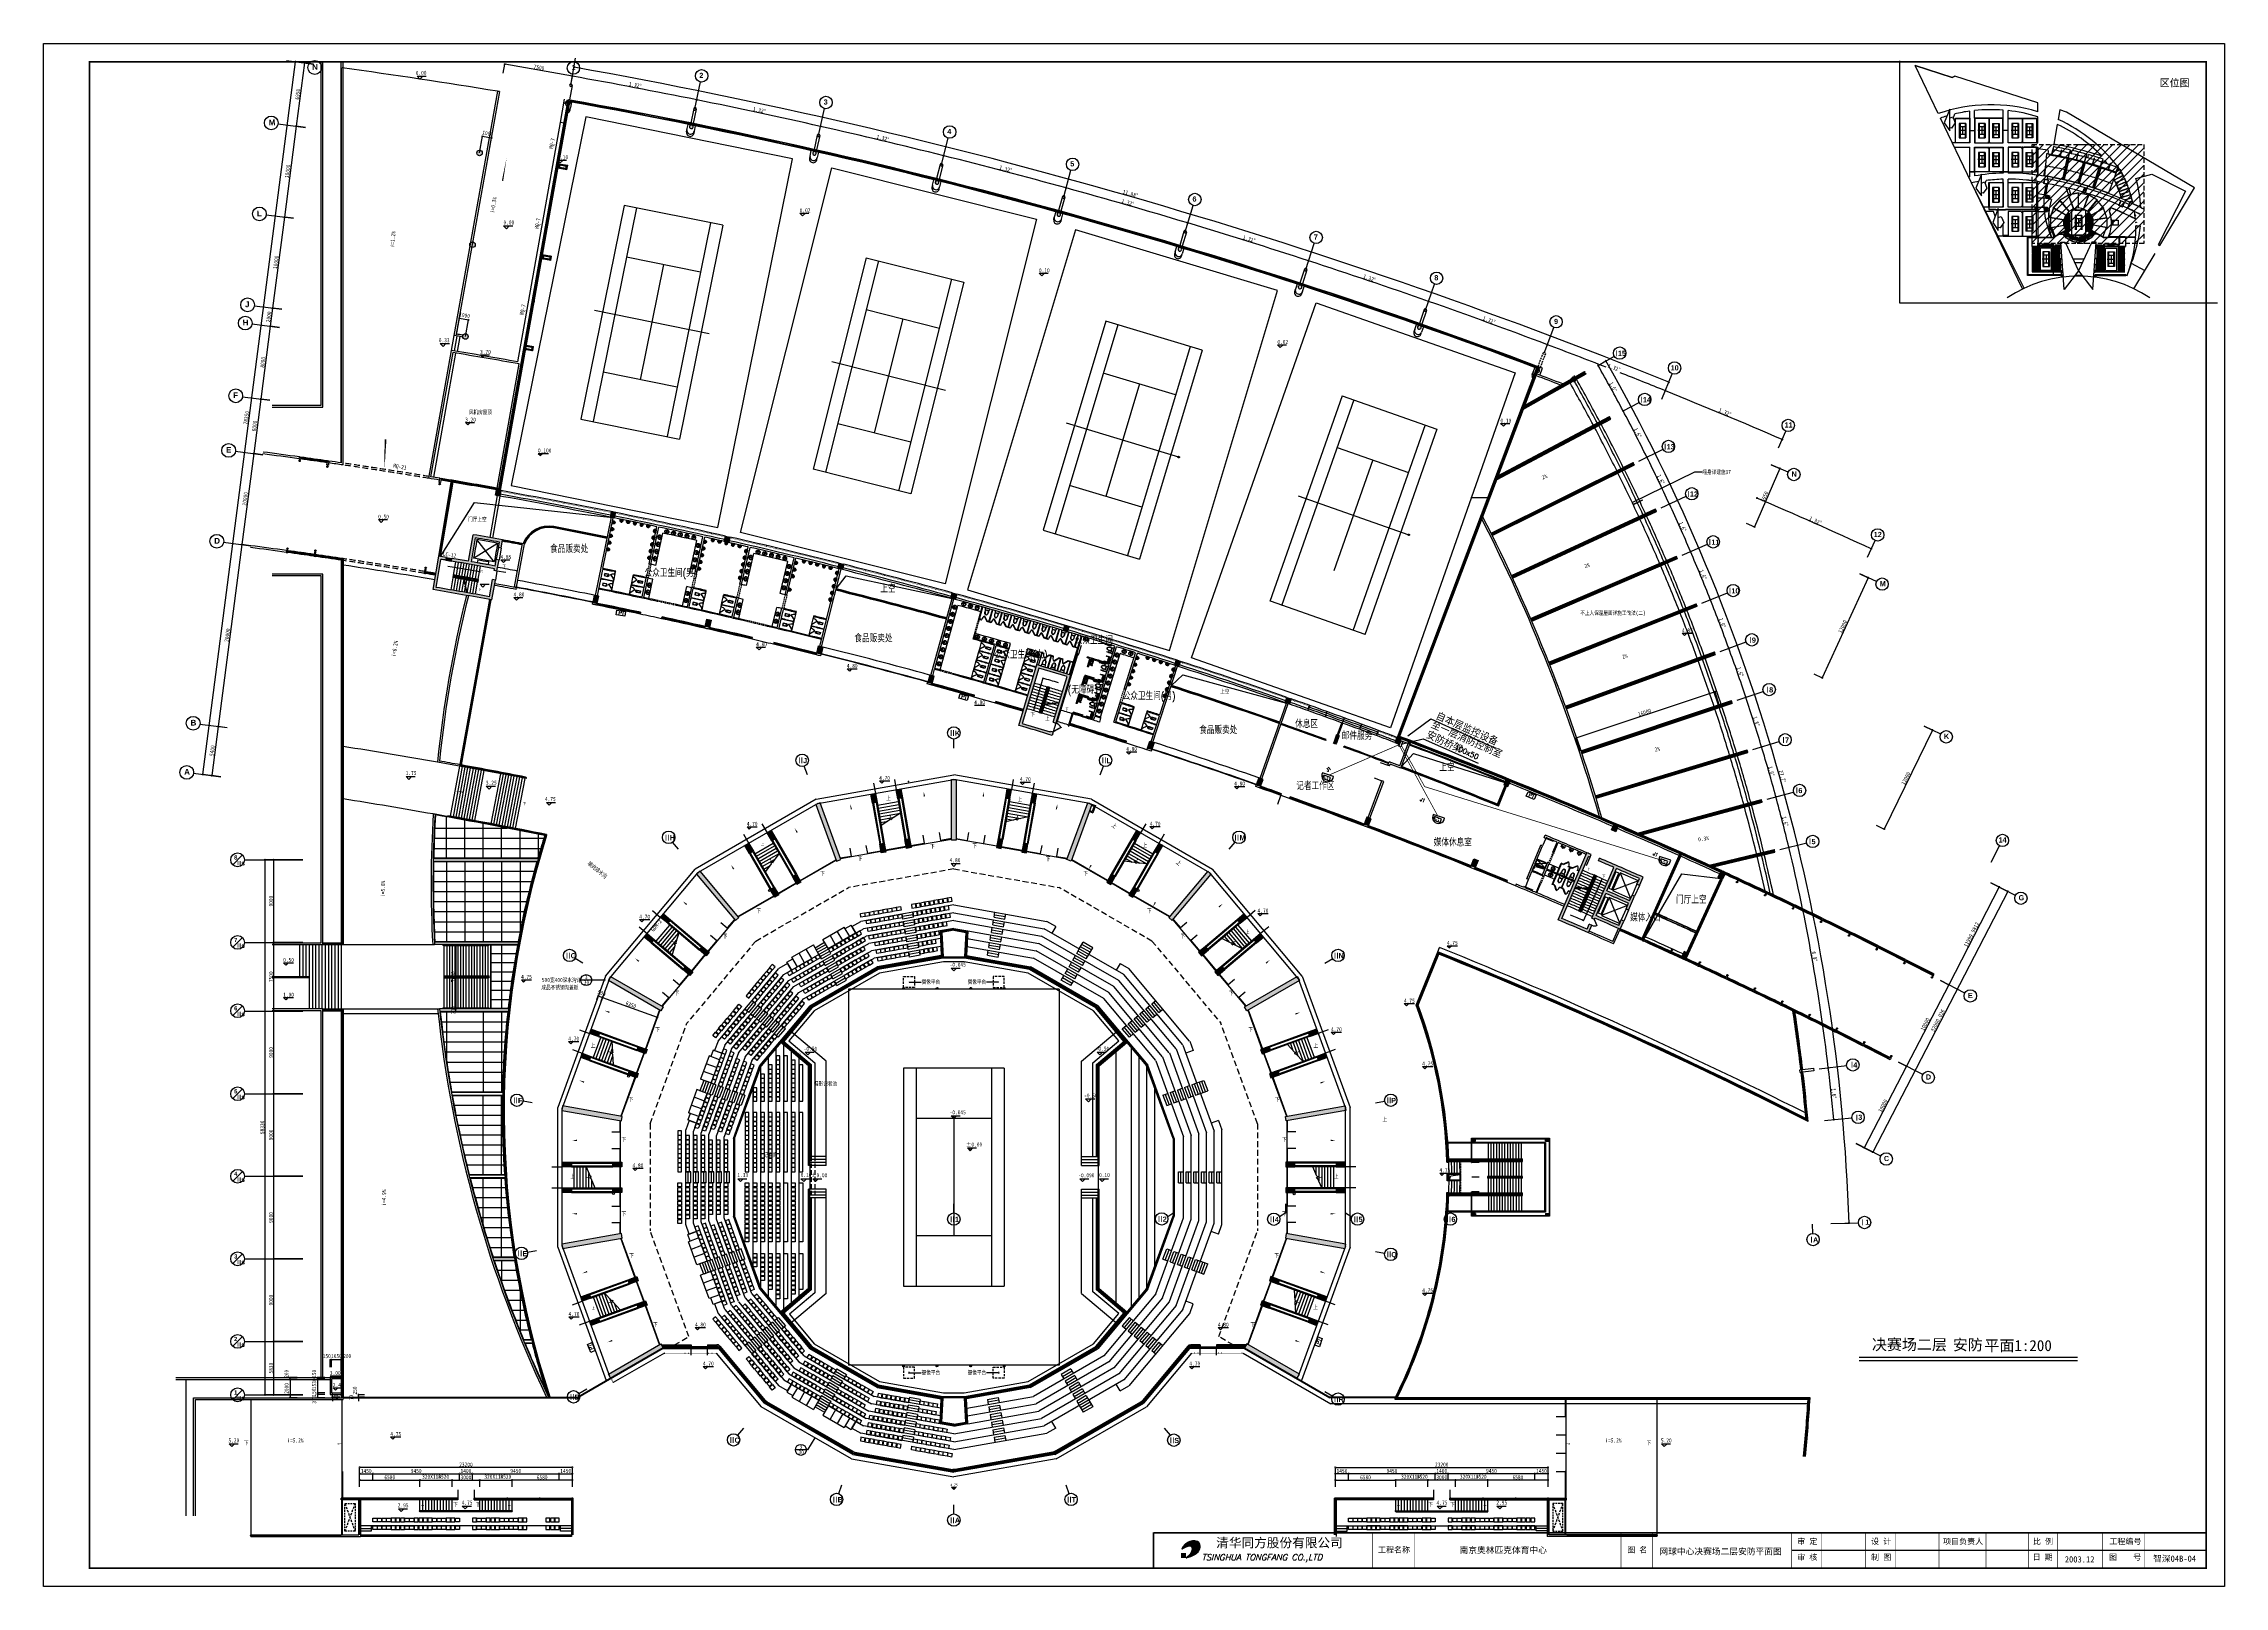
# Model space of a CAD drawing. Extents: x 23317406 to 24383751, y 42324270 to 43451021.
# Drawn here: x 23898115 to 24135915, y 43053840 to 43222040 of the extents above; entities that cross this region are included whole.
import ezdxf
from ezdxf.enums import TextEntityAlignment as Align

# ---------------------------------------------------------------- set-up
doc = ezdxf.new("R2010")
doc.units = 0
doc.header["$MEASUREMENT"] = 0
for name, pattern in [('DASHED', [0.75, 0.5, -0.25]), ('DASHED2', [0.375, 0.25, -0.125]), ('HIDDEN', [9.525, 6.35, -3.175]), ('T-BW-SF$0$DOT2', [3.175, 0, -3.175])]:
    doc.linetypes.add(name, pattern=pattern)
doc.layers.get('0').update_dxf_attribs({"linetype": 'CONTINUOUS'})
doc.layers.get('DEFPOINTS').update_dxf_attribs({"linetype": 'CONTINUOUS'})
for name, color, linetype in [('CT', 9, 'CONTINUOUS'), ('FRAME', 7, 'CONTINUOUS'), ('WZ', 7, 'CONTINUOUS'), ('Y-LG', 7, 'CONTINUOUS'), ('图框', 7, 'CONTINUOUS'), ('场地', 5, 'CONTINUOUS'), ('墙', 7, 'CONTINUOUS'), ('座位', 253, 'CONTINUOUS'), ('投影', 9, 'CONTINUOUS'), ('散水', 9, 'CONTINUOUS'), ('柱填充', 8, 'CONTINUOUS'), ('柱形', 7, 'CONTINUOUS'), ('标注', 7, 'CONTINUOUS'), ('栏杆', 146, 'CONTINUOUS'), ('楼梯', 5, 'CONTINUOUS'), ('汉字', 7, 'CONTINUOUS'), ('监控管线', 11, 'CONTINUOUS'), ('监控设备', 1, 'CONTINUOUS'), ('辅助件', 9, 'CONTINUOUS'), ('边界', 9, 'CONTINUOUS'), ('钢', 4, 'CONTINUOUS'), ('门禁管线', 6, 'CONTINUOUS'), ('门窗', 7, 'CONTINUOUS')]:
    doc.layers.add(name, color=color, linetype=linetype)
doc.styles.add('ATT', font='txt')
doc.styles.add('HZ', font='txt.shx', dxfattribs={"bigfont": 'hztxt.shx'})
doc.styles.add('HZTXT', font='txt', dxfattribs={"width": 0.9, "bigfont": 'HZTXT'})
doc.styles.add('KSHZ', font='ROMANS.shx', dxfattribs={"height": 800, "bigfont": 'dfhz.shx'})
doc.styles.add('Q1', font='SimSun.ttf', dxfattribs={"width": 0.8, "height": 450})
doc.styles.add('Q200', font='SimSun.ttf', dxfattribs={"width": 0.8, "height": 450})
doc.styles.add('T-SG-01$0$Arial', font='ARIALBD.TTF')
doc.styles.add('TK1', font='SimSun.ttf', dxfattribs={"width": 0.8, "height": 4})
doc.styles.add('XC91', font='txt.shx', dxfattribs={"bigfont": 'XC91.shx'})
doc.linetypes.add('ZIGZAG', pattern='A,0.00254,-5.08,[131,ltypeshp.shx,S=5.08,R=0,X=-5.08,Y=0],-10.16,[131,ltypeshp.shx,S=5.08,R=180,X=5.08,Y=0],-5.08', length=20.32254)
doc.dimstyles.new('Q2', dxfattribs={"dimscale": 150, "dimtxt": 2.5, "dimasz": 2.5, "dimexe": 0, "dimexo": 0, "dimgap": 0.5, "dimtad": 1, "dimdec": 4, "dimdsep": 46, "dimtxsty": 'Q200', "dimblk1": 'DOTSMALL', "dimblk2": 'DOTSMALL', "dimsah": 1, "dimcen": 2.5, "dimadec": 0, "dimazin": 0, "dimtfac": 1, "dimtdec": 3, "dimtmove": 2, "dimatfit": 3, "dimldrblk": 'DOTSMALL', "dimfxl": 1, "dimtolj": 1, "dimtzin": 10, "dimarcsym": 0})

# ---------------------------------------------------------------- blocks, each defined once
blk = doc.blocks.new('_DOTSMALL')
at = {"color": 0, "linetype": 'ByBlock', "const_width": 0.5}
blk.add_lwpolyline([(-0.0625, 0, 1), (0.0625, 0, 1)], format="xyb", close=True, dxfattribs=at)
blk = doc.blocks.new('*D104')
at = {"color": 0, "linetype": 'ByBlock'}
for p, q in [((23926566, 43219930), (23925669, 43213038)), ((23927558, 43219801), (23926566, 43219930)), ((23926661, 43212909), (23925669, 43213038))]:
    blk.add_line(p, q, dxfattribs=at)
at = {"layer": 'DEFPOINTS', "color": 0, "linetype": 'ByBlock'}
for p in [(23927558, 43219801), (23925669, 43213038), (23926661, 43212909)]:
    blk.add_point(p, dxfattribs=at)
at = {"color": 0, "linetype": 'ByBlock', "xscale": 375, "yscale": 375, "zscale": 375}
for p, rotation in [((23926566, 43219930), 82.58181283513231), ((23925669, 43213038), 262.5818128351323)]:
    blk.add_blockref('_DOTSMALL', p, dxfattribs=dict(at, rotation=rotation))
at = {"color": 0, "linetype": 'ByBlock', "insert": (23925820, 43216523), "char_height": 450, "attachment_point": 5, "rotation": 82.58181, "style": 'Q200'}
blk.add_mtext('\\A1;6950', dxfattribs=at)
blk = doc.blocks.new('*D105')
at = {"color": 0, "linetype": 'ByBlock'}
for p, q in [((23925669, 43213038), (23924378, 43203122)), ((23926661, 43212909), (23925669, 43213038)), ((23925369, 43202993), (23924378, 43203122))]:
    blk.add_line(p, q, dxfattribs=at)
at = {"layer": 'DEFPOINTS', "color": 0, "linetype": 'ByBlock'}
for p in [(23926661, 43212909), (23924378, 43203122), (23925369, 43202993)]:
    blk.add_point(p, dxfattribs=at)
at = {"color": 0, "linetype": 'ByBlock', "xscale": 375, "yscale": 375, "zscale": 375}
for p, rotation in [((23925669, 43213038), 82.58061064898352), ((23924378, 43203122), 262.5806106489835)]:
    blk.add_blockref('_DOTSMALL', p, dxfattribs=dict(at, rotation=rotation))
at = {"color": 0, "linetype": 'ByBlock', "insert": (23924726, 43208119), "char_height": 450, "attachment_point": 5, "rotation": 82.58061, "style": 'Q200'}
blk.add_mtext('\\A1;10000', dxfattribs=at)
blk = doc.blocks.new('*D106')
at = {"color": 0, "linetype": 'ByBlock'}
for p, q in [((23924378, 43203122), (23923086, 43193205)), ((23925369, 43202993), (23924378, 43203122)), ((23924078, 43193076), (23923086, 43193205))]:
    blk.add_line(p, q, dxfattribs=at)
at = {"layer": 'DEFPOINTS', "color": 0, "linetype": 'ByBlock'}
for p in [(23925369, 43202993), (23923086, 43193205), (23924078, 43193076)]:
    blk.add_point(p, dxfattribs=at)
at = {"color": 0, "linetype": 'ByBlock', "xscale": 375, "yscale": 375, "zscale": 375}
for p, rotation in [((23924378, 43203122), 82.58171975141055), ((23923086, 43193205), 262.5817197514105)]:
    blk.add_blockref('_DOTSMALL', p, dxfattribs=dict(at, rotation=rotation))
at = {"color": 0, "linetype": 'ByBlock', "insert": (23923435, 43198202), "char_height": 450, "attachment_point": 5, "rotation": 82.58172, "style": 'Q200'}
blk.add_mtext('\\A1;10000', dxfattribs=at)
blk = doc.blocks.new('*D107')
at = {"color": 0, "linetype": 'ByBlock'}
for p, q in [((23923087, 43193206), (23922828, 43191222)), ((23924078, 43193076), (23923087, 43193206)), ((23923820, 43191093), (23922828, 43191222))]:
    blk.add_line(p, q, dxfattribs=at)
at = {"layer": 'DEFPOINTS', "color": 0, "linetype": 'ByBlock'}
for p in [(23924078, 43193076), (23922828, 43191222), (23923820, 43191093)]:
    blk.add_point(p, dxfattribs=at)
at = {"color": 0, "linetype": 'ByBlock', "xscale": 375, "yscale": 375, "zscale": 375}
for p, rotation in [((23923087, 43193206), 82.5770579224273), ((23922828, 43191222), 262.5770579224273)]:
    blk.add_blockref('_DOTSMALL', p, dxfattribs=dict(at, rotation=rotation))
at = {"color": 0, "linetype": 'ByBlock', "insert": (23922660, 43192253), "char_height": 450, "attachment_point": 5, "rotation": 82.57706, "style": 'Q200'}
blk.add_mtext('\\A1;2000', dxfattribs=at)
blk = doc.blocks.new('*D108')
at = {"color": 0, "linetype": 'ByBlock'}
for p, q in [((23922828, 43191222), (23921795, 43183289)), ((23923820, 43191093), (23922828, 43191222)), ((23922787, 43183160), (23921795, 43183289))]:
    blk.add_line(p, q, dxfattribs=at)
at = {"layer": 'DEFPOINTS', "color": 0, "linetype": 'ByBlock'}
for p in [(23923820, 43191093), (23921795, 43183289), (23922787, 43183160)]:
    blk.add_point(p, dxfattribs=at)
at = {"color": 0, "linetype": 'ByBlock', "xscale": 375, "yscale": 375, "zscale": 375}
for p, rotation in [((23922828, 43191222), 82.58048096013515), ((23921795, 43183289), 262.5804809601352)]:
    blk.add_blockref('_DOTSMALL', p, dxfattribs=dict(at, rotation=rotation))
at = {"color": 0, "linetype": 'ByBlock', "insert": (23922014, 43187294), "char_height": 450, "attachment_point": 5, "rotation": 82.58048, "style": 'Q200'}
blk.add_mtext('\\A1;8000', dxfattribs=at)
blk = doc.blocks.new('*D109')
at = {"color": 0, "linetype": 'ByBlock'}
for p, q in [((23921795, 43183289), (23921021, 43177339)), ((23922787, 43183160), (23921795, 43183289)), ((23922012, 43177210), (23921021, 43177339))]:
    blk.add_line(p, q, dxfattribs=at)
at = {"layer": 'DEFPOINTS', "color": 0, "linetype": 'ByBlock'}
for p in [(23922787, 43183160), (23921021, 43177339), (23922012, 43177210)]:
    blk.add_point(p, dxfattribs=at)
at = {"color": 0, "linetype": 'ByBlock', "xscale": 375, "yscale": 375, "zscale": 375}
for p, rotation in [((23921795, 43183289), 82.58069057962739), ((23921021, 43177339), 262.5806905796274)]:
    blk.add_blockref('_DOTSMALL', p, dxfattribs=dict(at, rotation=rotation))
at = {"color": 0, "linetype": 'ByBlock', "insert": (23921110, 43180353), "char_height": 450, "attachment_point": 5, "rotation": 82.58069, "style": 'Q200'}
blk.add_mtext('\\A1;6000', dxfattribs=at)
blk = doc.blocks.new('*D110')
at = {"color": 0, "linetype": 'ByBlock'}
for p, q in [((23921021, 43177339), (23919729, 43167423)), ((23922012, 43177210), (23921021, 43177339)), ((23920721, 43167294), (23919729, 43167423))]:
    blk.add_line(p, q, dxfattribs=at)
at = {"layer": 'DEFPOINTS', "color": 0, "linetype": 'ByBlock'}
for p in [(23922012, 43177210), (23919729, 43167423), (23920721, 43167294)]:
    blk.add_point(p, dxfattribs=at)
at = {"color": 0, "linetype": 'ByBlock', "xscale": 375, "yscale": 375, "zscale": 375}
for p, rotation in [((23921021, 43177339), 82.5811036260263), ((23919729, 43167423), 262.5811036260264)]:
    blk.add_blockref('_DOTSMALL', p, dxfattribs=dict(at, rotation=rotation))
at = {"color": 0, "linetype": 'ByBlock', "insert": (23920077, 43172420), "char_height": 450, "attachment_point": 5, "rotation": 82.5811, "style": 'Q200'}
blk.add_mtext('\\A1;10000', dxfattribs=at)
blk = doc.blocks.new('*D111')
at = {"color": 0, "linetype": 'ByBlock'}
for p, q in [((23919729, 43167423), (23917147, 43147591)), ((23920721, 43167294), (23919729, 43167423)), ((23918138, 43147461), (23917147, 43147591))]:
    blk.add_line(p, q, dxfattribs=at)
at = {"layer": 'DEFPOINTS', "color": 0, "linetype": 'ByBlock'}
for p in [(23920721, 43167294), (23917147, 43147591), (23918138, 43147461)]:
    blk.add_point(p, dxfattribs=at)
at = {"color": 0, "linetype": 'ByBlock', "xscale": 375, "yscale": 375, "zscale": 375}
for p, rotation in [((23919729, 43167423), 82.58110362603416), ((23917147, 43147591), 262.5811036260342)]:
    blk.add_blockref('_DOTSMALL', p, dxfattribs=dict(at, rotation=rotation))
at = {"color": 0, "linetype": 'ByBlock', "insert": (23918141, 43157546), "char_height": 450, "attachment_point": 5, "rotation": 82.5811, "style": 'Q200'}
blk.add_mtext('\\A1;20000', dxfattribs=at)
blk = doc.blocks.new('*D112')
at = {"color": 0, "linetype": 'ByBlock'}
for p, q in [((23917147, 43147591), (23916450, 43142236)), ((23918138, 43147461), (23917147, 43147591)), ((23917441, 43142107), (23916450, 43142236))]:
    blk.add_line(p, q, dxfattribs=at)
at = {"layer": 'DEFPOINTS', "color": 0, "linetype": 'ByBlock'}
for p in [(23918138, 43147461), (23916450, 43142236), (23917441, 43142107)]:
    blk.add_point(p, dxfattribs=at)
at = {"color": 0, "linetype": 'ByBlock', "xscale": 375, "yscale": 375, "zscale": 375}
for p, rotation in [((23917147, 43147591), 82.58110351369818), ((23916450, 43142236), 262.5811035136982)]:
    blk.add_blockref('_DOTSMALL', p, dxfattribs=dict(at, rotation=rotation))
at = {"color": 0, "linetype": 'ByBlock', "insert": (23916501, 43144952), "char_height": 450, "attachment_point": 5, "rotation": 82.5811, "style": 'Q200'}
blk.add_mtext('\\A1;5400', dxfattribs=at)
blk = doc.blocks.new('*D113')
at = {"color": 0, "linetype": 'ByBlock'}
for p, q in [((23915459, 43142365), (23925575, 43220059)), ((23927557, 43219801), (23925575, 43220059)), ((23917441, 43142107), (23915459, 43142365))]:
    blk.add_line(p, q, dxfattribs=at)
at = {"layer": 'DEFPOINTS', "color": 0, "linetype": 'ByBlock'}
for p in [(23925575, 43220059), (23927557, 43219801), (23917441, 43142107)]:
    blk.add_point(p, dxfattribs=at)
at = {"color": 0, "linetype": 'ByBlock', "xscale": 375, "yscale": 375, "zscale": 375}
for p, rotation in [((23925575, 43220059), 82.58181509032717), ((23915459, 43142365), 262.5818150903272)]:
    blk.add_blockref('_DOTSMALL', p, dxfattribs=dict(at, rotation=rotation))
at = {"color": 0, "linetype": 'ByBlock', "insert": (23920219, 43181251), "char_height": 450, "attachment_point": 5, "rotation": 82.58182, "style": 'Q200'}
blk.add_mtext('\\A1;78350', dxfattribs=at)
blk = doc.blocks.new('*D114')
at = {"color": 0, "linetype": 'ByBlock'}
for p, q in [((24087425, 43175726), (24084675, 43169344)), ((24086507, 43176122), (24087425, 43175726)), ((24083756, 43169739), (24084675, 43169344))]:
    blk.add_line(p, q, dxfattribs=at)
at = {"layer": 'DEFPOINTS', "color": 0, "linetype": 'ByBlock'}
for p in [(24086507, 43176122), (24083756, 43169739), (24084675, 43169344)]:
    blk.add_point(p, dxfattribs=at)
at = {"color": 0, "linetype": 'ByBlock', "xscale": 375, "yscale": 375, "zscale": 375}
for p, rotation in [((24087425, 43175726), 66.6879804353303), ((24084675, 43169344), 246.6879804353303)]:
    blk.add_blockref('_DOTSMALL', p, dxfattribs=dict(at, rotation=rotation))
at = {"color": 0, "linetype": 'ByBlock', "insert": (24085775, 43172654), "char_height": 450, "attachment_point": 5, "rotation": 66.68798, "style": 'Q200'}
blk.add_mtext('\\A1;6950', dxfattribs=at)
blk = doc.blocks.new('*D115')
at = {"color": 0, "linetype": 'ByBlock'}
blk.add_arc((23850579, 42628619), 599173, 66.68798, 68.00798, dxfattribs=at)
at = {"layer": 'DEFPOINTS', "color": 0, "linetype": 'ByBlock'}
for p in [(24075704, 43186048), (24074581, 43183266), (24083461, 43180682), (24088090, 43179795), (24087298, 43177959)]:
    blk.add_point(p, dxfattribs=at)
at = {"color": 0, "linetype": 'ByBlock', "xscale": 375, "yscale": 375, "zscale": 375}
for p, rotation in [((24074955, 43184193), 158.007980435415), ((24087694, 43178877), 336.6879804355324)]:
    blk.add_blockref('_DOTSMALL', p, dxfattribs=dict(at, rotation=rotation))
at = {"color": 0, "linetype": 'ByBlock', "insert": (24081456, 43181849), "char_height": 450, "attachment_point": 5, "rotation": 337.34798, "style": 'Q200'}
blk.add_mtext('\\A1;1.32°', dxfattribs=at)
blk = doc.blocks.new('*D116')
at = {"color": 0, "linetype": 'ByBlock'}
for start, end in [(68.671998, 69.32798), (68.00798, 68.51632)]:
    blk.add_arc((23850579, 42628619), 599173, start, end, dxfattribs=at)
at = {"layer": 'DEFPOINTS', "color": 0, "linetype": 'ByBlock'}
for p in [(24062450, 43190150), (24061744, 43188279), (24066396, 43187574), (24075704, 43186048), (24074581, 43183266)]:
    blk.add_point(p, dxfattribs=at)
at = {"color": 0, "linetype": 'ByBlock', "xscale": 375, "yscale": 375, "zscale": 375}
for p, rotation in [((24062097, 43189215), 159.3279804352747), ((24074955, 43184193), 338.0079804357376)]:
    blk.add_blockref('_DOTSMALL', p, dxfattribs=dict(at, rotation=rotation))
at = {"color": 0, "linetype": 'ByBlock', "insert": (24069357, 43186708), "char_height": 450, "attachment_point": 5, "rotation": 338.59416, "style": 'Q200'}
blk.add_mtext('\\A1;1.32°', dxfattribs=at)
blk = doc.blocks.new('A$C78551AF3')
for points in [[(500, 1500, 0.4142136), (1500, 500), (1500, 1500)], [(1500, 2500), (1500, 1500), (2500, 1500, 0.4142136)]]:
    blk.add_hatch(color=256).paths.add_polyline_path(points)
for p, q in [((0, 1500), (3000, 1500)), ((1500, 0), (1500, 3000))]:
    blk.add_line(p, q)
blk.add_circle((1500, 1500), 1000)
blk = doc.blocks.new('A$C5D383393')
at = {"xscale": 0.25, "yscale": 0.25, "zscale": 0.25}
blk.add_blockref('A$C78551AF3', (0, 0), dxfattribs=at)
blk = doc.blocks.new('*D117')
at = {"color": 0, "linetype": 'ByBlock'}
blk.add_arc((23850579, 42628619), 599173, 69.32798, 70.64798, dxfattribs=at)
at = {"layer": 'DEFPOINTS', "color": 0, "linetype": 'ByBlock'}
for p in [(24049790, 43195826), (24048796, 43192995), (24057786, 43190822), (24062450, 43190150), (24061744, 43188279)]:
    blk.add_point(p, dxfattribs=at)
at = {"color": 0, "linetype": 'ByBlock', "xscale": 375, "yscale": 375, "zscale": 375}
for p, rotation in [((24049127, 43193939), 160.6479804352516), ((24062097, 43189215), 339.3279804356421)]:
    blk.add_blockref('_DOTSMALL', p, dxfattribs=dict(at, rotation=rotation))
at = {"color": 0, "linetype": 'ByBlock', "insert": (24055728, 43191896), "char_height": 450, "attachment_point": 5, "rotation": 339.98798, "style": 'Q200'}
blk.add_mtext('\\A1;1.32°', dxfattribs=at)
blk = doc.blocks.new('*D118')
at = {"color": 0, "linetype": 'ByBlock'}
blk.add_arc((23850579, 42628619), 599173, 71.96798, 73.28798, dxfattribs=at)
at = {"layer": 'DEFPOINTS', "color": 0, "linetype": 'ByBlock'}
for p in [(24023453, 43204399), (24022590, 43201526), (24031671, 43199770), (24036361, 43199313), (24035742, 43197411)]:
    blk.add_point(p, dxfattribs=at)
at = {"color": 0, "linetype": 'ByBlock', "xscale": 375, "yscale": 375, "zscale": 375}
for p, rotation in [((24022878, 43202484), 163.2879804354043), ((24036052, 43198362), 341.9679804355787)]:
    blk.add_blockref('_DOTSMALL', p, dxfattribs=dict(at, rotation=rotation))
at = {"color": 0, "linetype": 'ByBlock', "insert": (24029566, 43200747), "char_height": 450, "attachment_point": 5, "rotation": 342.62798, "style": 'Q200'}
blk.add_mtext('\\A1;1.32°', dxfattribs=at)
blk = doc.blocks.new('*D119')
at = {"color": 0, "linetype": 'ByBlock'}
blk.add_arc((23850579, 42628619), 599173, 70.64798, 71.96798, dxfattribs=at)
at = {"layer": 'DEFPOINTS', "color": 0, "linetype": 'ByBlock'}
for p in [(24036361, 43199313), (24035742, 43197411), (24044780, 43195447), (24049790, 43195826), (24048796, 43192995)]:
    blk.add_point(p, dxfattribs=at)
at = {"color": 0, "linetype": 'ByBlock', "xscale": 375, "yscale": 375, "zscale": 375}
for p, rotation in [((24036052, 43198362), 161.9679804351559), ((24049127, 43193939), 340.6479804353336)]:
    blk.add_blockref('_DOTSMALL', p, dxfattribs=dict(at, rotation=rotation))
at = {"color": 0, "linetype": 'ByBlock', "insert": (24042698, 43196472), "char_height": 450, "attachment_point": 5, "rotation": 341.30798, "style": 'Q200'}
blk.add_mtext('\\A1;1.32°', dxfattribs=at)
blk = doc.blocks.new('*D120')
at = {"color": 0, "linetype": 'ByBlock'}
blk.add_arc((23850579, 42628619), 599173, 73.28798, 74.60798, dxfattribs=at)
at = {"layer": 'DEFPOINTS', "color": 0, "linetype": 'ByBlock'}
for p in [(24009878, 43207265), (24009347, 43205336), (24018466, 43203790), (24023453, 43204399), (24022590, 43201526)]:
    blk.add_point(p, dxfattribs=at)
at = {"color": 0, "linetype": 'ByBlock', "xscale": 375, "yscale": 375, "zscale": 375}
for p, rotation in [((24009612, 43206301), 164.6079804353796), ((24022878, 43202484), 343.2879804354199)]:
    blk.add_blockref('_DOTSMALL', p, dxfattribs=dict(at, rotation=rotation))
at = {"color": 0, "linetype": 'ByBlock', "insert": (24016339, 43204719), "char_height": 450, "attachment_point": 5, "rotation": 343.94798, "style": 'Q200'}
blk.add_mtext('\\A1;1.32°', dxfattribs=at)
blk = doc.blocks.new('*D121')
at = {"color": 0, "linetype": 'ByBlock'}
blk.add_arc((23850579, 42628619), 599173, 74.60798, 75.92798, dxfattribs=at)
at = {"layer": 'DEFPOINTS', "color": 0, "linetype": 'ByBlock'}
for p in [(23996749, 43211751), (23996019, 43208841), (24005171, 43207505), (24009878, 43207265), (24009347, 43205336)]:
    blk.add_point(p, dxfattribs=at)
at = {"color": 0, "linetype": 'ByBlock', "xscale": 375, "yscale": 375, "zscale": 375}
for p, rotation in [((23996262, 43209811), 165.9279804355193), ((24009612, 43206301), 344.6079804353964)]:
    blk.add_blockref('_DOTSMALL', p, dxfattribs=dict(at, rotation=rotation))
at = {"color": 0, "linetype": 'ByBlock', "insert": (24003024, 43208384), "char_height": 450, "attachment_point": 5, "rotation": 345.26798, "style": 'Q200'}
blk.add_mtext('\\A1;1.32°', dxfattribs=at)
blk = doc.blocks.new('*D122')
at = {"color": 0, "linetype": 'ByBlock'}
blk.add_arc((23850579, 42628619), 599173, 75.92798, 77.24798, dxfattribs=at)
at = {"layer": 'DEFPOINTS', "color": 0, "linetype": 'ByBlock'}
for p in [(23983056, 43213988), (23982614, 43212037), (23991795, 43210912), (23996749, 43211751), (23996019, 43208841)]:
    blk.add_point(p, dxfattribs=at)
at = {"color": 0, "linetype": 'ByBlock', "xscale": 375, "yscale": 375, "zscale": 375}
for p, rotation in [((23982835, 43213013), 167.2479804353549), ((23996262, 43209811), 345.9279804354496)]:
    blk.add_blockref('_DOTSMALL', p, dxfattribs=dict(at, rotation=rotation))
at = {"color": 0, "linetype": 'ByBlock', "insert": (23989627, 43211742), "char_height": 450, "attachment_point": 5, "rotation": 346.58798, "style": 'Q200'}
blk.add_mtext('\\A1;1.32°', dxfattribs=at)
blk = doc.blocks.new('*D123')
at = {"color": 0, "linetype": 'ByBlock'}
blk.add_arc((23850579, 42628619), 599173, 77.24798, 78.56798, dxfattribs=at)
at = {"layer": 'DEFPOINTS', "color": 0, "linetype": 'ByBlock'}
for p in [(23969734, 43217865), (23969139, 43214924), (23978343, 43214011), (23983056, 43213988), (23982614, 43212037)]:
    blk.add_point(p, dxfattribs=at)
at = {"color": 0, "linetype": 'ByBlock', "xscale": 375, "yscale": 375, "zscale": 375}
for p, rotation in [((23969338, 43215904), 168.5679804355514), ((23982835, 43213013), 347.2479804356645)]:
    blk.add_blockref('_DOTSMALL', p, dxfattribs=dict(at, rotation=rotation))
at = {"color": 0, "linetype": 'ByBlock', "insert": (23976158, 43214791), "char_height": 450, "attachment_point": 5, "rotation": 347.90798, "style": 'Q200'}
blk.add_mtext('\\A1;1.32°', dxfattribs=at)
blk = doc.blocks.new('*D124')
at = {"color": 0, "linetype": 'ByBlock'}
blk.add_arc((23850579, 42628619), 599173, 78.56798, 79.88798, dxfattribs=at)
at = {"layer": 'DEFPOINTS', "color": 0, "linetype": 'ByBlock'}
for p in [(23955953, 43219469), (23969734, 43217865), (23955602, 43217500), (23964824, 43216799), (23969139, 43214924)]:
    blk.add_point(p, dxfattribs=at)
at = {"color": 0, "linetype": 'ByBlock', "xscale": 375, "yscale": 375, "zscale": 375}
for p, rotation in [((23955777, 43218484), 169.8879804352466), ((23969338, 43215904), 348.5679804350403)]:
    blk.add_blockref('_DOTSMALL', p, dxfattribs=dict(at, rotation=rotation))
at = {"color": 0, "linetype": 'ByBlock', "insert": (23962621, 43217528), "char_height": 450, "attachment_point": 5, "rotation": 349.22798, "style": 'Q200'}
blk.add_mtext('\\A1;1.32°', dxfattribs=at)
blk = doc.blocks.new('*D125')
at = {"color": 0, "linetype": 'ByBlock'}
blk.add_arc((23850579, 42628619), 600173, 68.00798, 79.88798, dxfattribs=at)
at = {"layer": 'DEFPOINTS', "color": 0, "linetype": 'ByBlock'}
for p in [(23956128, 43220453), (23955602, 43217500), (24036361, 43199313), (24075704, 43186048), (24074581, 43183266)]:
    blk.add_point(p, dxfattribs=at)
at = {"color": 0, "linetype": 'ByBlock', "xscale": 375, "yscale": 375, "zscale": 375}
for p, rotation in [((23955953, 43219469), 169.8879804353957), ((24075330, 43185121), 338.007980435661)]:
    blk.add_blockref('_DOTSMALL', p, dxfattribs=dict(at, rotation=rotation))
at = {"color": 0, "linetype": 'ByBlock', "insert": (24016615, 43205680), "char_height": 450, "attachment_point": 5, "rotation": 343.94798, "style": 'Q200'}
blk.add_mtext('\\A1;11.88°', dxfattribs=at)
blk = doc.blocks.new('*D126')
at = {"color": 0, "linetype": 'ByBlock'}
for p, q in [((24097069, 43163807), (24092068, 43152899)), ((24096160, 43164224), (24097069, 43163807)), ((24091159, 43153316), (24092068, 43152899))]:
    blk.add_line(p, q, dxfattribs=at)
at = {"layer": 'DEFPOINTS', "color": 0, "linetype": 'ByBlock'}
for p in [(24096160, 43164224), (24091159, 43153316), (24092068, 43152899)]:
    blk.add_point(p, dxfattribs=at)
at = {"color": 0, "linetype": 'ByBlock', "xscale": 375, "yscale": 375, "zscale": 375}
for p, rotation in [((24097069, 43163807), 65.36798043549378), ((24092068, 43152899), 245.3679804354938)]:
    blk.add_blockref('_DOTSMALL', p, dxfattribs=dict(at, rotation=rotation))
at = {"color": 0, "linetype": 'ByBlock', "insert": (24094296, 43158478), "char_height": 450, "attachment_point": 5, "rotation": 65.36798, "style": 'Q200'}
blk.add_mtext('\\A1;12000', dxfattribs=at)
blk = doc.blocks.new('*D127')
at = {"color": 0, "linetype": 'ByBlock'}
for p, q in [((24104081, 43147197), (24098830, 43136407)), ((24103182, 43147635), (24104081, 43147197)), ((24097930, 43136845), (24098830, 43136407))]:
    blk.add_line(p, q, dxfattribs=at)
at = {"layer": 'DEFPOINTS', "color": 0, "linetype": 'ByBlock'}
for p in [(24103182, 43147635), (24097930, 43136845), (24098830, 43136407)]:
    blk.add_point(p, dxfattribs=at)
at = {"color": 0, "linetype": 'ByBlock', "xscale": 375, "yscale": 375, "zscale": 375}
for p, rotation in [((24104081, 43147197), 64.04798043541334), ((24098830, 43136407), 244.0479804354134)]:
    blk.add_blockref('_DOTSMALL', p, dxfattribs=dict(at, rotation=rotation))
at = {"color": 0, "linetype": 'ByBlock', "insert": (24101186, 43141934), "char_height": 450, "attachment_point": 5, "rotation": 64.04798, "style": 'Q200'}
blk.add_mtext('\\A1;12000', dxfattribs=at)
blk = doc.blocks.new('*D128')
at = {"color": 0, "linetype": 'ByBlock'}
for p, q in [((24111350, 43130095), (24105851, 43119429)), ((24110461, 43130553), (24111350, 43130095)), ((24104962, 43119887), (24105851, 43119429))]:
    blk.add_line(p, q, dxfattribs=at)
at = {"layer": 'DEFPOINTS', "color": 0, "linetype": 'ByBlock'}
for p in [(24110461, 43130553), (24104962, 43119887), (24105851, 43119429)]:
    blk.add_point(p, dxfattribs=at)
at = {"color": 0, "linetype": 'ByBlock', "xscale": 375, "yscale": 375, "zscale": 375}
for p, rotation in [((24111350, 43130095), 62.72798043540853), ((24105851, 43119429), 242.7279804354085)]:
    blk.add_blockref('_DOTSMALL', p, dxfattribs=dict(at, rotation=rotation))
at = {"color": 0, "linetype": 'ByBlock', "insert": (24108334, 43124899), "char_height": 450, "attachment_point": 5, "rotation": 62.72798, "style": 'Q200'}
blk.add_mtext('\\A1;11999.9812', dxfattribs=at)
blk = doc.blocks.new('*D129')
at = {"color": 0, "linetype": 'ByBlock'}
for p, q in [((24105850, 43119427), (24101252, 43110547)), ((24104943, 43119897), (24105850, 43119427)), ((24100346, 43111016), (24101252, 43110547))]:
    blk.add_line(p, q, dxfattribs=at)
at = {"layer": 'DEFPOINTS', "color": 0, "linetype": 'ByBlock'}
for p in [(24104943, 43119897), (24100346, 43111016), (24101252, 43110547)]:
    blk.add_point(p, dxfattribs=at)
at = {"color": 0, "linetype": 'ByBlock', "xscale": 375, "yscale": 375, "zscale": 375}
for p, rotation in [((24105850, 43119427), 62.62661187340087), ((24101252, 43110547), 242.6266118734009)]:
    blk.add_blockref('_DOTSMALL', p, dxfattribs=dict(at, rotation=rotation))
at = {"color": 0, "linetype": 'ByBlock', "insert": (24103285, 43115125), "char_height": 450, "attachment_point": 5, "rotation": 62.62661, "style": 'Q200'}
blk.add_mtext('\\A1;10000', dxfattribs=at)
blk = doc.blocks.new('*D130')
at = {"color": 0, "linetype": 'ByBlock'}
for p, q in [((24100380, 43110998), (24101252, 43110546)), ((24101252, 43110546), (24096651, 43101668)), ((24095779, 43102120), (24096651, 43101668))]:
    blk.add_line(p, q, dxfattribs=at)
at = {"layer": 'DEFPOINTS', "color": 0, "linetype": 'ByBlock'}
for p in [(24100380, 43110998), (24095779, 43102120), (24096651, 43101668)]:
    blk.add_point(p, dxfattribs=at)
at = {"color": 0, "linetype": 'ByBlock', "xscale": 375, "yscale": 375, "zscale": 375}
for p, rotation in [((24101252, 43110546), 62.60633861720835), ((24096651, 43101668), 242.6063386172083)]:
    blk.add_blockref('_DOTSMALL', p, dxfattribs=dict(at, rotation=rotation))
at = {"color": 0, "linetype": 'ByBlock', "insert": (24098685, 43106245), "char_height": 450, "attachment_point": 5, "rotation": 62.60634, "style": 'Q200'}
blk.add_mtext('\\A1;10000', dxfattribs=at)
blk = doc.blocks.new('*D131')
at = {"color": 0, "linetype": 'ByBlock'}
for p, q in [((24110461, 43130553), (24112297, 43129602)), ((24112297, 43129602), (24097574, 43101190)), ((24095738, 43102141), (24097574, 43101190))]:
    blk.add_line(p, q, dxfattribs=at)
at = {"layer": 'DEFPOINTS', "color": 0, "linetype": 'ByBlock'}
for p in [(24110461, 43130553), (24095738, 43102141), (24097574, 43101190)]:
    blk.add_point(p, dxfattribs=at)
at = {"color": 0, "linetype": 'ByBlock', "xscale": 375, "yscale": 375, "zscale": 375}
for p, rotation in [((24112297, 43129602), 62.60633861721945), ((24097574, 43101190), 242.6063386172194)]:
    blk.add_blockref('_DOTSMALL', p, dxfattribs=dict(at, rotation=rotation))
at = {"color": 0, "linetype": 'ByBlock', "insert": (24104669, 43115534), "char_height": 450, "attachment_point": 5, "rotation": 62.60634, "style": 'Q200'}
blk.add_mtext('\\A1;32000.026', dxfattribs=at)
blk = doc.blocks.new('*D132')
at = {"color": 0, "linetype": 'ByBlock'}
blk.add_arc((23891114, 43086692), 203000, 5.1, 6.7, dxfattribs=at)
at = {"layer": 'DEFPOINTS', "color": 0, "linetype": 'ByBlock'}
for p in [(24091735, 43110259), (24094728, 43110611), (24093134, 43106619), (24092315, 43104648), (24095303, 43104915)]:
    blk.add_point(p, dxfattribs=at)
at = {"color": 0, "linetype": 'ByBlock', "xscale": 375, "yscale": 375, "zscale": 375}
for p, rotation in [((24092728, 43110376), 96.70000000012703), ((24093311, 43104737), 275.1000000000789)]:
    blk.add_blockref('_DOTSMALL', p, dxfattribs=dict(at, rotation=rotation))
at = {"color": 0, "linetype": 'ByBlock', "insert": (24093338, 43107589), "char_height": 450, "attachment_point": 5, "rotation": 275.9, "style": 'Q200'}
blk.add_mtext('\\A1;1.6°', dxfattribs=at)
blk = doc.blocks.new('*D133')
at = {"color": 0, "linetype": 'ByBlock'}
blk.add_arc((23891114, 43086692), 203000, 6.7, 13.6, dxfattribs=at)
at = {"layer": 'DEFPOINTS', "color": 0, "linetype": 'ByBlock'}
for p in [(24090367, 43134896), (24087451, 43134190), (24091615, 43118448), (24091735, 43110259), (24094728, 43110611)]:
    blk.add_point(p, dxfattribs=at)
at = {"color": 0, "linetype": 'ByBlock', "xscale": 375, "yscale": 375, "zscale": 375}
for p, rotation in [((24088423, 43134426), 103.5999999997559), ((24092728, 43110376), 276.6999999998045)]:
    blk.add_blockref('_DOTSMALL', p, dxfattribs=dict(at, rotation=rotation))
at = {"color": 0, "linetype": 'ByBlock', "insert": (24091233, 43122518), "char_height": 450, "attachment_point": 5, "rotation": 280.15, "style": 'Q200'}
blk.add_mtext('\\A1;6.9°', dxfattribs=at)
blk = doc.blocks.new('*D134')
at = {"color": 0, "linetype": 'ByBlock'}
blk.add_arc((23891114, 43086692), 203000, 13.6, 15.2, dxfattribs=at)
at = {"layer": 'DEFPOINTS', "color": 0, "linetype": 'ByBlock'}
for p in [(24086048, 43139654), (24088943, 43140441), (24087970, 43136260), (24090367, 43134896), (24087451, 43134190)]:
    blk.add_point(p, dxfattribs=at)
at = {"color": 0, "linetype": 'ByBlock', "xscale": 375, "yscale": 375, "zscale": 375}
for p, rotation in [((24087013, 43139916), 105.199999999811), ((24088423, 43134426), 283.5999999995668)]:
    blk.add_blockref('_DOTSMALL', p, dxfattribs=dict(at, rotation=rotation))
at = {"color": 0, "linetype": 'ByBlock', "insert": (24088027, 43137250), "char_height": 450, "attachment_point": 5, "rotation": 284.4, "style": 'Q200'}
blk.add_mtext('\\A1;1.6°', dxfattribs=at)
blk = doc.blocks.new('*D135')
at = {"color": 0, "linetype": 'ByBlock'}
blk.add_arc((23891114, 43086692), 203000, 15.2, 16.8, dxfattribs=at)
at = {"layer": 'DEFPOINTS', "color": 0, "linetype": 'ByBlock'}
for p in [(24084493, 43145076), (24087365, 43145943), (24086509, 43141737), (24086048, 43139654), (24088943, 43140441)]:
    blk.add_point(p, dxfattribs=at)
at = {"color": 0, "linetype": 'ByBlock', "xscale": 375, "yscale": 375, "zscale": 375}
for p, rotation in [((24085450, 43145365), 106.7999999995576), ((24087013, 43139916), 285.199999999742)]:
    blk.add_blockref('_DOTSMALL', p, dxfattribs=dict(at, rotation=rotation))
at = {"color": 0, "linetype": 'ByBlock', "insert": (24086539, 43142729), "char_height": 450, "attachment_point": 5, "rotation": 286, "style": 'Q200'}
blk.add_mtext('\\A1;1.6°', dxfattribs=at)
blk = doc.blocks.new('*D136')
at = {"color": 0, "linetype": 'ByBlock'}
blk.add_arc((23891114, 43086692), 203000, 18.4, 20, dxfattribs=at)
at = {"layer": 'DEFPOINTS', "color": 0, "linetype": 'ByBlock'}
for p in [(24083751, 43156806), (24080932, 43155780), (24083132, 43152559), (24085634, 43151400), (24082787, 43150453)]:
    blk.add_point(p, dxfattribs=at)
at = {"color": 0, "linetype": 'ByBlock', "xscale": 375, "yscale": 375, "zscale": 375}
for p, rotation in [((24081872, 43156122), 110.0000000007142), ((24083736, 43150768), 288.400000000189)]:
    blk.add_blockref('_DOTSMALL', p, dxfattribs=dict(at, rotation=rotation))
at = {"color": 0, "linetype": 'ByBlock', "insert": (24083106, 43153550), "char_height": 450, "attachment_point": 5, "rotation": 289.2, "style": 'Q200'}
blk.add_mtext('\\A1;1.6°', dxfattribs=at)
blk = doc.blocks.new('*D137')
at = {"color": 0, "linetype": 'ByBlock'}
blk.add_arc((23891114, 43086692), 203000, 16.8, 18.4, dxfattribs=at)
at = {"layer": 'DEFPOINTS', "color": 0, "linetype": 'ByBlock'}
for p in [(24085634, 43151400), (24082787, 43150453), (24084896, 43147172), (24084493, 43145076), (24087365, 43145943)]:
    blk.add_point(p, dxfattribs=at)
at = {"color": 0, "linetype": 'ByBlock', "xscale": 375, "yscale": 375, "zscale": 375}
for p, rotation in [((24083736, 43150768), 108.4000000006377), ((24085450, 43145365), 286.8000000001062)]:
    blk.add_blockref('_DOTSMALL', p, dxfattribs=dict(at, rotation=rotation))
at = {"color": 0, "linetype": 'ByBlock', "insert": (24084898, 43148164), "char_height": 450, "attachment_point": 5, "rotation": 287.6, "style": 'Q200'}
blk.add_mtext('\\A1;1.6°', dxfattribs=at)
blk = doc.blocks.new('*D138')
at = {"color": 0, "linetype": 'ByBlock'}
blk.add_arc((23891114, 43086692), 203000, 24.8, 26.4, dxfattribs=at)
at = {"layer": 'DEFPOINTS', "color": 0, "linetype": 'ByBlock'}
for p in [(24074735, 43177842), (24072048, 43176508), (24074593, 43173552), (24077221, 43172685), (24074486, 43171421)]:
    blk.add_point(p, dxfattribs=at)
at = {"color": 0, "linetype": 'ByBlock', "xscale": 375, "yscale": 375, "zscale": 375}
for p, rotation in [((24072944, 43176953), 116.3999999999806), ((24075393, 43171841), 294.8000000000072)]:
    blk.add_blockref('_DOTSMALL', p, dxfattribs=dict(at, rotation=rotation))
at = {"color": 0, "linetype": 'ByBlock', "insert": (24074457, 43174535), "char_height": 450, "attachment_point": 5, "rotation": 295.6, "style": 'Q200'}
blk.add_mtext('\\A1;1.6°', dxfattribs=at)
blk = doc.blocks.new('*D139')
at = {"color": 0, "linetype": 'ByBlock'}
blk.add_arc((23891114, 43086692), 203000, 23.2, 24.8, dxfattribs=at)
at = {"layer": 'DEFPOINTS', "color": 0, "linetype": 'ByBlock'}
for p in [(24077221, 43172685), (24074486, 43171421), (24076947, 43168395), (24076780, 43166268), (24079550, 43167455)]:
    blk.add_point(p, dxfattribs=at)
at = {"color": 0, "linetype": 'ByBlock', "xscale": 375, "yscale": 375, "zscale": 375}
for p, rotation in [((24075393, 43171841), 114.8000000003386), ((24077699, 43166662), 293.1999999997768)]:
    blk.add_blockref('_DOTSMALL', p, dxfattribs=dict(at, rotation=rotation))
at = {"color": 0, "linetype": 'ByBlock', "insert": (24076838, 43169381), "char_height": 450, "attachment_point": 5, "rotation": 294, "style": 'Q200'}
blk.add_mtext('\\A1;1.6°', dxfattribs=at)
blk = doc.blocks.new('*D140')
at = {"color": 0, "linetype": 'ByBlock'}
blk.add_arc((23891114, 43086692), 203000, 21.6, 23.2, dxfattribs=at)
at = {"layer": 'DEFPOINTS', "color": 0, "linetype": 'ByBlock'}
for p in [(24076780, 43166268), (24079550, 43167455), (24079155, 43163175), (24078929, 43161053), (24081731, 43162162)]:
    blk.add_point(p, dxfattribs=at)
at = {"color": 0, "linetype": 'ByBlock', "xscale": 375, "yscale": 375, "zscale": 375}
for p, rotation in [((24077699, 43166662), 113.1999999989023), ((24079859, 43161421), 291.5999999994023)]:
    blk.add_blockref('_DOTSMALL', p, dxfattribs=dict(at, rotation=rotation))
at = {"color": 0, "linetype": 'ByBlock', "insert": (24079075, 43164163), "char_height": 450, "attachment_point": 5, "rotation": 292.4, "style": 'Q200'}
blk.add_mtext('\\A1;1.6°', dxfattribs=at)
blk = doc.blocks.new('*D141')
at = {"color": 0, "linetype": 'ByBlock'}
blk.add_arc((23891114, 43086692), 203000, 20, 21.6, dxfattribs=at)
at = {"layer": 'DEFPOINTS', "color": 0, "linetype": 'ByBlock'}
for p in [(24078929, 43161053), (24081731, 43162162), (24081218, 43157894), (24083751, 43156806), (24080932, 43155780)]:
    blk.add_point(p, dxfattribs=at)
at = {"color": 0, "linetype": 'ByBlock', "xscale": 375, "yscale": 375, "zscale": 375}
for p, rotation in [((24079859, 43161421), 111.5999999995596), ((24081872, 43156122), 289.9999999995107)]:
    blk.add_blockref('_DOTSMALL', p, dxfattribs=dict(at, rotation=rotation))
at = {"color": 0, "linetype": 'ByBlock', "insert": (24081165, 43158885), "char_height": 450, "attachment_point": 5, "rotation": 290.8, "style": 'Q200'}
blk.add_mtext('\\A1;1.6°', dxfattribs=at)
blk = doc.blocks.new('*D142')
at = {"color": 0, "linetype": 'ByBlock'}
blk.add_arc((23891114, 43086692), 203000, 26.4, 28, dxfattribs=at)
at = {"layer": 'DEFPOINTS', "color": 0, "linetype": 'ByBlock'}
for p in [(24072107, 43182927), (24069470, 43181525), (24072096, 43178641), (24074735, 43177842), (24072048, 43176508)]:
    blk.add_point(p, dxfattribs=at)
at = {"color": 0, "linetype": 'ByBlock', "xscale": 375, "yscale": 375, "zscale": 375}
for p, rotation in [((24070353, 43181994), 117.9999999999727), ((24072944, 43176953), 296.3999999998841)]:
    blk.add_blockref('_DOTSMALL', p, dxfattribs=dict(at, rotation=rotation))
at = {"color": 0, "linetype": 'ByBlock', "insert": (24071933, 43179620), "char_height": 450, "attachment_point": 5, "rotation": 297.2, "style": 'Q200'}
blk.add_mtext('\\A1;1.6°', dxfattribs=at)
blk = doc.blocks.new('*D143')
at = {"color": 0, "linetype": 'ByBlock'}
blk.add_arc((23891114, 43086692), 203000, 28, 29.6, dxfattribs=at)
at = {"layer": 'DEFPOINTS', "color": 0, "linetype": 'ByBlock'}
for p in [(24068491, 43187456), (24066752, 43186468), (24069458, 43183659), (24072107, 43182927), (24069470, 43181525)]:
    blk.add_point(p, dxfattribs=at)
at = {"color": 0, "linetype": 'ByBlock', "xscale": 375, "yscale": 375, "zscale": 375}
for p, rotation in [((24067622, 43186962), 119.5999999998023), ((24070353, 43181994), 297.9999999998597)]:
    blk.add_blockref('_DOTSMALL', p, dxfattribs=dict(at, rotation=rotation))
at = {"color": 0, "linetype": 'ByBlock', "insert": (24069268, 43184632), "char_height": 450, "attachment_point": 5, "rotation": 298.8, "style": 'Q200'}
blk.add_mtext('\\A1;1.6°', dxfattribs=at)
blk = doc.blocks.new('*D144')
at = {"color": 0, "linetype": 'ByBlock'}
for p, q in [((24067622, 43186962), (24068480, 43187449)), ((24093003, 43093389), (24094989, 43093455))]:
    blk.add_line(p, q, dxfattribs=at)
blk.add_arc((23891114, 43086692), 203987, 1.9, 29.6, dxfattribs=at)
at = {"layer": 'DEFPOINTS', "color": 0, "linetype": 'ByBlock'}
for p in [(24067622, 43186962), (24065013, 43185480), (24091262, 43126080), (24091005, 43093323), (24093003, 43093389)]:
    blk.add_point(p, dxfattribs=at)
at = {"color": 0, "linetype": 'ByBlock', "xscale": 375, "yscale": 375, "zscale": 375}
for p, rotation in [((24068480, 43187449), 119.6000000001376), ((24094989, 43093455), 271.8999999998212)]:
    blk.add_blockref('_DOTSMALL', p, dxfattribs=dict(at, rotation=rotation))
at = {"color": 0, "linetype": 'ByBlock', "insert": (24087731, 43142143), "char_height": 450, "attachment_point": 5, "rotation": 285.75, "style": 'Q200'}
blk.add_mtext('\\A1;27.7°', dxfattribs=at)
blk = doc.blocks.new('*D145')
at = {"color": 0, "linetype": 'ByBlock'}
blk.add_line((24084938, 43172480), (24084944, 43172494), dxfattribs=at)
blk.add_arc((23850579, 42628619), 592223, 65.36798, 66.68798, dxfattribs=at)
at = {"layer": 'DEFPOINTS', "color": 0, "linetype": 'ByBlock'}
for p in [(24084548, 43171576), (24084938, 43172480), (24093269, 43168831), (24097827, 43167860), (24096994, 43166042)]:
    blk.add_point(p, dxfattribs=at)
at = {"color": 0, "linetype": 'ByBlock', "xscale": 375, "yscale": 375, "zscale": 375}
for p, rotation in [((24084944, 43172494), 156.6879804354122), ((24097410, 43166951), 335.3679804353674)]:
    blk.add_blockref('_DOTSMALL', p, dxfattribs=dict(at, rotation=rotation))
at = {"color": 0, "linetype": 'ByBlock', "insert": (24091315, 43170033), "char_height": 450, "attachment_point": 5, "rotation": 336.02798, "style": 'Q200'}
blk.add_mtext('\\A1;1.32°', dxfattribs=at)
blk = doc.blocks.new('*D146')
at = {"color": 0, "linetype": 'ByBlock'}
for p, q in [((23948218, 43218816), (23948394, 43219801)), ((23955777, 43218484), (23948394, 43219801)), ((23955602, 43217500), (23955777, 43218484))]:
    blk.add_line(p, q, dxfattribs=at)
at = {"layer": 'DEFPOINTS', "color": 0, "linetype": 'ByBlock'}
for p in [(23948218, 43218816), (23948394, 43219801), (23955602, 43217500)]:
    blk.add_point(p, dxfattribs=at)
at = {"color": 0, "linetype": 'ByBlock', "xscale": 375, "yscale": 375, "zscale": 375}
for p, rotation in [((23948394, 43219801), 169.8879804354521), ((23955777, 43218484), 349.8879804354521)]:
    blk.add_blockref('_DOTSMALL', p, dxfattribs=dict(at, rotation=rotation))
at = {"color": 0, "linetype": 'ByBlock', "insert": (23952138, 43219438), "char_height": 450, "attachment_point": 5, "rotation": 349.88798, "style": 'Q200'}
blk.add_mtext('\\A1;7500', dxfattribs=at)
blk = doc.blocks.new('*D147')
at = {"color": 0, "linetype": 'ByBlock'}
for p, q in [((23945652, 43210121), (23945975, 43211936)), ((23945975, 43211936), (23946960, 43211760)), ((23946636, 43209945), (23946960, 43211760))]:
    blk.add_line(p, q, dxfattribs=at)
at = {"layer": 'DEFPOINTS', "color": 0, "linetype": 'ByBlock'}
for p in [(23946960, 43211760), (23945652, 43210121), (23946636, 43209945)]:
    blk.add_point(p, dxfattribs=at)
at = {"color": 0, "linetype": 'ByBlock', "xscale": 375, "yscale": 375, "zscale": 375}
for p, rotation in [((23945975, 43211936), 169.8879804351034), ((23946960, 43211760), 349.8879804351034)]:
    blk.add_blockref('_DOTSMALL', p, dxfattribs=dict(at, rotation=rotation))
at = {"color": 0, "linetype": 'ByBlock', "insert": (23946540, 43212254), "char_height": 450, "attachment_point": 5, "rotation": 349.88798, "style": 'Q200'}
blk.add_mtext('\\A1;1000', dxfattribs=at)
blk = doc.blocks.new('*D148')
at = {"color": 0, "linetype": 'ByBlock'}
for p, q in [((23943129, 43190280), (23943453, 43192094)), ((23943453, 43192094), (23944437, 43191919)), ((23944113, 43190104), (23944437, 43191919))]:
    blk.add_line(p, q, dxfattribs=at)
at = {"layer": 'DEFPOINTS', "color": 0, "linetype": 'ByBlock'}
for p in [(23944437, 43191919), (23943129, 43190280), (23944113, 43190104)]:
    blk.add_point(p, dxfattribs=at)
at = {"color": 0, "linetype": 'ByBlock', "xscale": 375, "yscale": 375, "zscale": 375}
for p, rotation in [((23943453, 43192094), 169.8879804355611), ((23944437, 43191919), 349.8879804355611)]:
    blk.add_blockref('_DOTSMALL', p, dxfattribs=dict(at, rotation=rotation))
at = {"color": 0, "linetype": 'ByBlock', "insert": (23944017, 43192413), "char_height": 450, "attachment_point": 5, "rotation": 349.88798, "style": 'Q200'}
blk.add_mtext('\\A1;1000', dxfattribs=at)
blk = doc.blocks.new('A$C1B106C9F')
at = {"layer": '汉字'}
blk.add_hatch(color=0, dxfattribs=at).paths.add_polyline_path([(300, 300), (0, 300), (300, 0)])
at = {"layer": '汉字', "color": 0}
for p, q in [((0, 300), (989, 300)), ((0, 300), (300, 0)), ((600, 300), (300, 0)), ((300, 0), (300, 300))]:
    blk.add_line(p, q, dxfattribs=at)
blk = doc.blocks.new('T-SEAT-LOWER$0$SEAT_500CS')
blk.add_lwpolyline([(-400, -225), (-400, 225), (0, 225), (0, -225)], close=True)
blk = doc.blocks.new('A$C3C4F7BE9')
at = {"layer": '场地'}
for p, q in [((8126, 44745), (0, 4559)), ((30670, 40187), (8126, 44745)), ((22544, 0), (30670, 40187)), ((12314, 35109), (7603, 11811)), ((13657, 34838), (8946, 11539)), ((23067, 32935), (12314, 35109)), ((21724, 33206), (17012, 9908)), ((23067, 32935), (18355, 9636)), ((20637, 27830), (12570, 29461)), ((16603, 28646), (14066, 16100)), ((21603, 21105), (9067, 23640)), ((18100, 15284), (10033, 16915)), ((7603, 11811), (18355, 9636)), ((0, 4559), (22543, 0))]:
    blk.add_line(p, q, dxfattribs=at)
blk = doc.blocks.new('M100')
at = {"layer": '门窗'}
blk.add_line((0, 1000), (0, 0), dxfattribs=at)
blk = doc.blocks.new('WC-3')
for points in [[(-20, 24, 0.4770641), (0, 0), (463, 0, 0.4770641), (473, 12), (431, 207, 0.3540373), (426, 211), (24, 211, 0.3540373), (19, 207)], [(382, 218, 0.0335581), (397, 269, 0.0563912), (412, 405, 0.0563912), (397, 541, 0.0701423), (358, 644, 0.1060984), (290, 721, 0.1620331), (225, 743, 0.1620331), (161, 721, 0.1060984), (93, 644, 0.0701423), (54, 541, 0.0563912), (38, 405, 0.0563912), (54, 269, 0.0335581), (69, 218)], [(55, 405, -0.0563912), (70, 537, -0.0701423), (108, 636, -0.1060984), (170, 708, -0.1620331), (225, 726, -0.1620331), (280, 708, -0.1060984), (343, 636, -0.0701423), (381, 537, -0.0563912), (396, 405, -0.0563912), (381, 273, -0.0276751), (369, 232), (81, 232, -0.0276751), (70, 273, -0.0563912)]]:
    blk.add_lwpolyline(points, format="xyb", close=True)
blk = doc.blocks.new('A$C7FE16A13')
at = {"layer": '门窗'}
blk.add_lwpolyline([(517, 587), (532, 561), (15, 257), (0, 283)], close=True, dxfattribs=at)
blk.add_arc((517, 587), 600, 210.44715, 257.97611, dxfattribs=at)
blk = doc.blocks.new('A$C40114CA7')
at = {"layer": '辅助件'}
for p, q in [((30, 213), (30, 211)), ((194, 387), (155, 394)), ((194, 36), (155, 30)), ((380, 387), (160, 423)), ((380, 37), (160, 0)), ((380, 387), (380, 37))]:
    blk.add_line(p, q, dxfattribs=at)
for centre, radius, start, end in [((73, 214), 72.8, 132.91225, 181.80453), ((73, 209), 72.8, 178.19547, 227.08775), ((-66, 428), 184, 298.95068, 348.62677), ((-66, -5), 184, 11.37323, 61.04932), ((73, 214), 42.8, 137.00725, 181.80453), ((73, 209), 42.8, 178.19547, 222.99275), ((-66, 428), 214, 300.10392, 348.62677), ((-66, -5), 214, 11.37323, 59.89608), ((154, 384), 40, 80.53768, 168.62677), ((154, 39), 40, 191.37323, 279.46232), ((154, 384), 10, 80.53768, 168.62677), ((154, 39), 10, 191.37323, 279.46232), ((-711, 212), 922, 349.02666, 10.97334)]:
    blk.add_arc(centre, radius, start, end, dxfattribs=at)
blk = doc.blocks.new('15PLAV04')
at = {"color": 0, "linetype": 'ByBlock'}
for p, q in [((2.5, -1.5), (2.5, 1.5)), ((7, 0.5), (3, 1.5)), ((4, 1.25), (4, 3.635323)), ((7, -0.5), (7, 0.5)), ((3, -1.5), (7, -0.5)), ((4, -3.628449), (4, -1.25))]:
    blk.add_line(p, q, dxfattribs=at)
blk.add_lwpolyline([(8, 9, 0.109452), (4.986152, 8.332258, 0.102376), (2.343146, 6.363961, 0.093737), (0.622313, 3.491319, 0.088426), (0, 0, 0.088426), (0.622313, -3.491319, 0.093737), (2.343146, -6.363961, 0.102376), (4.986152, -8.332258, 0.109452), (8, -9, 0.109452), (11.013848, -8.332258, 0.102376), (13.656854, -6.363961, 0.093737), (15.377687, -3.491319, 0.088426), (16, 0, 0.088426), (15.377687, 3.491319, 0.093737), (13.656854, 6.363961, 0.102376), (11.013848, 8.332258, 0.109452)], format="xyb", close=True, dxfattribs=at)
for centre in [(3, 2.5), (9, 0), (3, -2.5)]:
    blk.add_circle(centre, 1, dxfattribs=at)
for centre, radius, start, end in [((7, 3.635323), 3, 146.09549, 180), ((11.358035, 0.706347), 8.250845, 143.130102, 146.09549), ((9.915843, 1.787992), 6.448105, 118.911201, 143.130102), ((9, 3.446272), 4.553728, 90, 118.911201), ((9, 3.446272), 4.553728, 61.088799, 90), ((8.084157, 1.787992), 6.448105, 36.869898, 61.088799), ((6.641965, 0.706347), 8.250845, 17.257939, 36.869898), ((4.368267, 0), 10.631733, 0, 17.257939), ((4.368267, 0), 10.631733, 342.742061, 0), ((7, -3.628449), 3, 180, 212.259808), ((9.915843, -1.787992), 6.448105, 212.259808, 241.088799), ((9, -3.446272), 4.553728, 241.088799, 270), ((9, -3.446272), 4.553728, 270, 298.911201), ((8.084157, -1.787992), 6.448105, 298.911201, 323.130102), ((6.641965, -0.706347), 8.250845, 323.130102, 342.742061)]:
    blk.add_arc(centre, radius, start, end, dxfattribs=at)
at = {"color": 0, "linetype": 'ByBlock', "style": 'ATT'}
for tag, p, flags in [('ITEM', (0, -17.5), 3), ('ROOM_NUMBER', (0, -26.5), 1)]:
    blk.add_attdef(tag, p, '', height=6, dxfattribs=dict(at, flags=flags))
blk = doc.blocks.new('A$C43A36D09')
at = {"layer": '辅助件'}
for p, q in [((0, 117), (2, 174)), ((2, 174), (25, 242)), ((2, 117), (288, 1)), ((288, 1), (2, 117)), ((26, 134), (4, 182)), ((25, 242), (69, 298)), ((26, 132), (26, 134)), ((33, 123), (26, 132)), ((43, 117), (33, 123)), ((43, 117), (259, 29)), ((47, 211), (48, 235)), ((54, 189), (47, 211)), ((48, 235), (57, 256)), ((67, 171), (54, 189)), ((57, 257), (95, 299)), ((57, 256), (57, 257)), ((86, 159), (67, 171)), ((69, 298), (107, 323)), ((86, 159), (256, 90)), ((256, 90), (86, 159)), ((95, 299), (126, 315)), ((161, 344), (107, 323)), ((191, 332), (126, 315)), ((161, 344), (191, 352)), ((191, 352), (247, 344)), ((191, 332), (199, 333)), ((199, 333), (253, 321)), ((247, 344), (297, 318)), ((253, 321), (299, 291)), ((278, 86), (256, 90)), ((256, 90), (256, 90)), ((262, 28), (259, 29)), ((273, 27), (262, 28)), ((284, 30), (273, 27)), ((301, 89), (278, 86)), ((284, 30), (333, 52)), ((288, 0), (326, 42)), ((297, 318), (319, 297)), ((299, 291), (302, 287)), ((321, 101), (301, 89)), ((337, 230), (302, 287)), ((319, 297), (331, 275)), ((336, 118), (321, 101)), ((354, 96), (326, 42)), ((356, 222), (331, 275)), ((345, 140), (336, 118)), ((337, 230), (347, 193)), ((347, 193), (345, 140)), ((366, 166), (354, 96)), ((356, 222), (366, 166))]:
    blk.add_line(p, q, dxfattribs=at)
blk.add_circle((195, 181), 16.2, dxfattribs=at)
blk.add_point((195, 181), dxfattribs=at)
blk = doc.blocks.new('A$C77207E31')
at = {"layer": '辅助件'}
for points in [[(316, 394, 1), (69, 437), (0, 43), (246, 0)], [(291, 398, 1), (94, 433), (29, 64), (226, 29)]]:
    blk.add_lwpolyline(points, format="xyb", close=True, dxfattribs=at)
blk.add_circle((193, 416), 25, dxfattribs=at)
blk = doc.blocks.new('*D149')
at = {"color": 0, "linetype": 'ByBlock'}
for p, q in [((23926388, 43080554), (23923207, 43080554)), ((23923207, 43074724), (23923207, 43080554)), ((23926388, 43074724), (23923207, 43074724))]:
    blk.add_line(p, q, dxfattribs=at)
at = {"layer": 'DEFPOINTS', "color": 0, "linetype": 'ByBlock'}
for p in [(23923207, 43080554), (23926388, 43080554), (23926388, 43074724)]:
    blk.add_point(p, dxfattribs=at)
at = {"color": 0, "linetype": 'ByBlock', "xscale": 375, "yscale": 375, "zscale": 375}
for p, rotation in [((23923207, 43080554), 90), ((23923207, 43074724), 270)]:
    blk.add_blockref('_DOTSMALL', p, dxfattribs=dict(at, rotation=rotation))
at = {"color": 0, "linetype": 'ByBlock', "insert": (23922907, 43077639), "char_height": 450, "attachment_point": 5, "rotation": 90, "style": 'Q200'}
blk.add_mtext('\\A1;5830', dxfattribs=at)
blk = doc.blocks.new('*D150')
at = {"color": 0, "linetype": 'ByBlock'}
for p, q in [((23926388, 43089554), (23923207, 43089554)), ((23923207, 43080554), (23923207, 43089554)), ((23926388, 43080554), (23923207, 43080554))]:
    blk.add_line(p, q, dxfattribs=at)
at = {"layer": 'DEFPOINTS', "color": 0, "linetype": 'ByBlock'}
for p in [(23923207, 43089554), (23926388, 43089554), (23926388, 43080554)]:
    blk.add_point(p, dxfattribs=at)
at = {"color": 0, "linetype": 'ByBlock', "xscale": 375, "yscale": 375, "zscale": 375}
for p, rotation in [((23923207, 43089554), 90), ((23923207, 43080554), 270)]:
    blk.add_blockref('_DOTSMALL', p, dxfattribs=dict(at, rotation=rotation))
at = {"color": 0, "linetype": 'ByBlock', "insert": (23922907, 43085054), "char_height": 450, "attachment_point": 5, "rotation": 90, "style": 'Q200'}
blk.add_mtext('\\A1;9000', dxfattribs=at)
blk = doc.blocks.new('*D151')
at = {"color": 0, "linetype": 'ByBlock'}
for p, q in [((23926388, 43098554), (23923207, 43098554)), ((23923207, 43089554), (23923207, 43098554)), ((23926388, 43089554), (23923207, 43089554))]:
    blk.add_line(p, q, dxfattribs=at)
at = {"layer": 'DEFPOINTS', "color": 0, "linetype": 'ByBlock'}
for p in [(23923207, 43098554), (23926388, 43098554), (23926388, 43089554)]:
    blk.add_point(p, dxfattribs=at)
at = {"color": 0, "linetype": 'ByBlock', "xscale": 375, "yscale": 375, "zscale": 375}
for p, rotation in [((23923207, 43098554), 90), ((23923207, 43089554), 270)]:
    blk.add_blockref('_DOTSMALL', p, dxfattribs=dict(at, rotation=rotation))
at = {"color": 0, "linetype": 'ByBlock', "insert": (23922907, 43094054), "char_height": 450, "attachment_point": 5, "rotation": 90, "style": 'Q200'}
blk.add_mtext('\\A1;9000', dxfattribs=at)
blk = doc.blocks.new('*D152')
at = {"color": 0, "linetype": 'ByBlock'}
for p, q in [((23926388, 43107554), (23923207, 43107554)), ((23923207, 43098554), (23923207, 43107554)), ((23926388, 43098554), (23923207, 43098554))]:
    blk.add_line(p, q, dxfattribs=at)
at = {"layer": 'DEFPOINTS', "color": 0, "linetype": 'ByBlock'}
for p in [(23923207, 43107554), (23926388, 43107554), (23926388, 43098554)]:
    blk.add_point(p, dxfattribs=at)
at = {"color": 0, "linetype": 'ByBlock', "xscale": 375, "yscale": 375, "zscale": 375}
for p, rotation in [((23923207, 43107554), 90), ((23923207, 43098554), 270)]:
    blk.add_blockref('_DOTSMALL', p, dxfattribs=dict(at, rotation=rotation))
at = {"color": 0, "linetype": 'ByBlock', "insert": (23922907, 43103054), "char_height": 450, "attachment_point": 5, "rotation": 90, "style": 'Q200'}
blk.add_mtext('\\A1;9000', dxfattribs=at)
blk = doc.blocks.new('*D153')
at = {"color": 0, "linetype": 'ByBlock'}
for p, q in [((23926388, 43116554), (23923207, 43116554)), ((23923207, 43107554), (23923207, 43116554)), ((23926388, 43107554), (23923207, 43107554))]:
    blk.add_line(p, q, dxfattribs=at)
at = {"layer": 'DEFPOINTS', "color": 0, "linetype": 'ByBlock'}
for p in [(23923207, 43116554), (23926388, 43116554), (23926388, 43107554)]:
    blk.add_point(p, dxfattribs=at)
at = {"color": 0, "linetype": 'ByBlock', "xscale": 375, "yscale": 375, "zscale": 375}
for p, rotation in [((23923207, 43116554), 90), ((23923207, 43107554), 270)]:
    blk.add_blockref('_DOTSMALL', p, dxfattribs=dict(at, rotation=rotation))
at = {"color": 0, "linetype": 'ByBlock', "insert": (23922907, 43112054), "char_height": 450, "attachment_point": 5, "rotation": 90, "style": 'Q200'}
blk.add_mtext('\\A1;9000', dxfattribs=at)
blk = doc.blocks.new('*D154')
at = {"color": 0, "linetype": 'ByBlock'}
for p, q in [((23926388, 43124054), (23923207, 43124054)), ((23923207, 43116554), (23923207, 43124054)), ((23926388, 43116554), (23923207, 43116554))]:
    blk.add_line(p, q, dxfattribs=at)
at = {"layer": 'DEFPOINTS', "color": 0, "linetype": 'ByBlock'}
for p in [(23923207, 43124054), (23926388, 43124054), (23926388, 43116554)]:
    blk.add_point(p, dxfattribs=at)
at = {"color": 0, "linetype": 'ByBlock', "xscale": 375, "yscale": 375, "zscale": 375}
for p, rotation in [((23923207, 43124054), 90), ((23923207, 43116554), 270)]:
    blk.add_blockref('_DOTSMALL', p, dxfattribs=dict(at, rotation=rotation))
at = {"color": 0, "linetype": 'ByBlock', "insert": (23922907, 43120304), "char_height": 450, "attachment_point": 5, "rotation": 90, "style": 'Q200'}
blk.add_mtext('\\A1;7500', dxfattribs=at)
blk = doc.blocks.new('*D155')
at = {"color": 0, "linetype": 'ByBlock'}
for p, q in [((23926388, 43133054), (23923207, 43133054)), ((23923207, 43124054), (23923207, 43133054)), ((23926388, 43124054), (23923207, 43124054))]:
    blk.add_line(p, q, dxfattribs=at)
at = {"layer": 'DEFPOINTS', "color": 0, "linetype": 'ByBlock'}
for p in [(23923207, 43133054), (23926388, 43133054), (23926388, 43124054)]:
    blk.add_point(p, dxfattribs=at)
at = {"color": 0, "linetype": 'ByBlock', "xscale": 375, "yscale": 375, "zscale": 375}
for p, rotation in [((23923207, 43133054), 90), ((23923207, 43124054), 270)]:
    blk.add_blockref('_DOTSMALL', p, dxfattribs=dict(at, rotation=rotation))
at = {"color": 0, "linetype": 'ByBlock', "insert": (23922907, 43128554), "char_height": 450, "attachment_point": 5, "rotation": 90, "style": 'Q200'}
blk.add_mtext('\\A1;9000', dxfattribs=at)
blk = doc.blocks.new('*D156')
at = {"color": 0, "linetype": 'ByBlock'}
for p, q in [((23926388, 43133054), (23922252, 43133054)), ((23922252, 43133054), (23922252, 43074724)), ((23926388, 43074724), (23922252, 43074724))]:
    blk.add_line(p, q, dxfattribs=at)
at = {"layer": 'DEFPOINTS', "color": 0, "linetype": 'ByBlock'}
for p in [(23926388, 43133054), (23922252, 43074724), (23926388, 43074724)]:
    blk.add_point(p, dxfattribs=at)
at = {"color": 0, "linetype": 'ByBlock', "xscale": 375, "yscale": 375, "zscale": 375}
for p, rotation in [((23922252, 43133054), 90), ((23922252, 43074724), 270)]:
    blk.add_blockref('_DOTSMALL', p, dxfattribs=dict(at, rotation=rotation))
at = {"color": 0, "linetype": 'ByBlock', "insert": (23921952, 43103889), "char_height": 450, "attachment_point": 5, "rotation": 90, "style": 'Q200'}
blk.add_mtext('\\A1;58330', dxfattribs=at)
blk = doc.blocks.new('*D157')
at = {"color": 0, "linetype": 'ByBlock'}
for p, q in [((23943805, 43123804), (23943068, 43123804)), ((23943068, 43123804), (23943068, 43116804)), ((23943805, 43116804), (23943068, 43116804))]:
    blk.add_line(p, q, dxfattribs=at)
at = {"layer": 'DEFPOINTS', "color": 0, "linetype": 'ByBlock'}
for p in [(23943805, 43123804), (23943068, 43116804), (23943805, 43116804)]:
    blk.add_point(p, dxfattribs=at)
at = {"color": 0, "linetype": 'ByBlock', "xscale": 375, "yscale": 375, "zscale": 375}
for p, rotation in [((23943068, 43123804), 90), ((23943068, 43116804), 270)]:
    blk.add_blockref('_DOTSMALL', p, dxfattribs=dict(at, rotation=rotation))
at = {"color": 0, "linetype": 'ByBlock', "insert": (23942768, 43120304), "char_height": 450, "attachment_point": 5, "rotation": 90, "style": 'Q200'}
blk.add_mtext('\\A1;7000', dxfattribs=at)
blk = doc.blocks.new('*D158')
at = {"color": 0, "linetype": 'ByBlock'}
for p, q in [((23943805, 43116804), (23943065, 43116804)), ((23943065, 43116504), (23943065, 43116804)), ((23943805, 43116504), (23943065, 43116504))]:
    blk.add_line(p, q, dxfattribs=at)
at = {"layer": 'DEFPOINTS', "color": 0, "linetype": 'ByBlock'}
for p in [(23943065, 43116804), (23943805, 43116804), (23943805, 43116504)]:
    blk.add_point(p, dxfattribs=at)
at = {"color": 0, "linetype": 'ByBlock', "xscale": 375, "yscale": 375, "zscale": 375}
for p, rotation in [((23943065, 43116804), 90), ((23943065, 43116504), 270)]:
    blk.add_blockref('_DOTSMALL', p, dxfattribs=dict(at, rotation=rotation))
at = {"color": 0, "linetype": 'ByBlock', "insert": (23942785, 43116654), "char_height": 450, "attachment_point": 5, "rotation": 90, "style": 'Q200'}
blk.add_mtext('\\A1;300', dxfattribs=at)
blk = doc.blocks.new('*D159')
at = {"color": 0, "linetype": 'ByBlock'}
for p, q in [((24080374, 43151369), (24065195, 43146307)), ((24080842, 43149964), (24080374, 43151369)), ((24065664, 43144902), (24065195, 43146307))]:
    blk.add_line(p, q, dxfattribs=at)
at = {"layer": 'DEFPOINTS', "color": 0, "linetype": 'ByBlock'}
for p in [(24080842, 43149964), (24065195, 43146307), (24065664, 43144902)]:
    blk.add_point(p, dxfattribs=at)
at = {"color": 0, "linetype": 'ByBlock', "xscale": 375, "yscale": 375, "zscale": 375}
for p, rotation in [((24080374, 43151369), 18.44297183859355), ((24065195, 43146307), 198.4429718385936)]:
    blk.add_blockref('_DOTSMALL', p, dxfattribs=dict(at, rotation=rotation))
at = {"color": 0, "linetype": 'ByBlock', "insert": (24072690, 43149123), "char_height": 450, "attachment_point": 5, "rotation": 18.44297, "style": 'Q200'}
blk.add_mtext('\\A1;16000', dxfattribs=at)
blk = doc.blocks.new('*D160')
at = {"color": 0, "linetype": 'ByBlock'}
for p, q in [((23958449, 43117817), (23958598, 43118228)), ((23958598, 43118228), (23959068, 43118057)), ((23958919, 43117646), (23959068, 43118057))]:
    blk.add_line(p, q, dxfattribs=at)
at = {"layer": 'DEFPOINTS', "color": 0, "linetype": 'ByBlock'}
for p in [(23959068, 43118057), (23958449, 43117817), (23958919, 43117646)]:
    blk.add_point(p, dxfattribs=at)
at = {"color": 0, "linetype": 'ByBlock', "xscale": 375, "yscale": 375, "zscale": 375}
for p, rotation in [((23958598, 43118228), 159.9999999999433), ((23959068, 43118057), 339.9999999999433)]:
    blk.add_blockref('_DOTSMALL', p, dxfattribs=dict(at, rotation=rotation))
at = {"color": 0, "linetype": 'ByBlock', "insert": (23958974, 43118531), "char_height": 450, "attachment_point": 5, "rotation": 340, "style": 'Q200'}
blk.add_mtext('\\A1;500', dxfattribs=at)
blk = doc.blocks.new('*D161')
at = {"color": 0, "linetype": 'ByBlock'}
for p, q in [((23958919, 43117646), (23959068, 43118057)), ((23959068, 43118057), (23965035, 43115886)), ((23964886, 43115474), (23965035, 43115886))]:
    blk.add_line(p, q, dxfattribs=at)
at = {"layer": 'DEFPOINTS', "color": 0, "linetype": 'ByBlock'}
for p in [(23958919, 43117646), (23965035, 43115886), (23964886, 43115474)]:
    blk.add_point(p, dxfattribs=at)
at = {"color": 0, "linetype": 'ByBlock', "xscale": 375, "yscale": 375, "zscale": 375}
for p, rotation in [((23959068, 43118057), 159.9999999999494), ((23965035, 43115886), 339.9999999999494)]:
    blk.add_blockref('_DOTSMALL', p, dxfattribs=dict(at, rotation=rotation))
at = {"color": 0, "linetype": 'ByBlock', "insert": (23962154, 43117253), "char_height": 450, "attachment_point": 5, "rotation": 340, "style": 'Q200'}
blk.add_mtext('\\A1;6350', dxfattribs=at)
blk = doc.blocks.new('*D162')
at = {"color": 0, "linetype": 'ByBlock'}
for p, q in [((23925778, 43076404), (23924985, 43076404)), ((23924985, 43076404), (23924985, 43074404)), ((23925778, 43074404), (23924985, 43074404))]:
    blk.add_line(p, q, dxfattribs=at)
at = {"layer": 'DEFPOINTS', "color": 0, "linetype": 'ByBlock'}
for p in [(23925778, 43076404), (23924985, 43074404), (23925778, 43074404)]:
    blk.add_point(p, dxfattribs=at)
at = {"color": 0, "linetype": 'ByBlock', "xscale": 375, "yscale": 375, "zscale": 375}
for p, rotation in [((23924985, 43076404), 90), ((23924985, 43074404), 270)]:
    blk.add_blockref('_DOTSMALL', p, dxfattribs=dict(at, rotation=rotation))
at = {"color": 0, "linetype": 'ByBlock', "insert": (23924603, 43075422), "char_height": 450, "attachment_point": 5, "rotation": 90, "style": 'Q200'}
blk.add_mtext('\\A1;2000', dxfattribs=at)
blk = doc.blocks.new('*D163')
at = {"color": 0, "linetype": 'ByBlock'}
for p, q in [((23929607, 43074474), (23929607, 43074849)), ((23930400, 43074474), (23929607, 43074474)), ((23929607, 43074474), (23929607, 43074404)), ((23929607, 43074474), (23929607, 43074404)), ((23930400, 43074404), (23929607, 43074404)), ((23929607, 43074404), (23929607, 43074029))]:
    blk.add_line(p, q, dxfattribs=at)
at = {"layer": 'DEFPOINTS', "color": 0, "linetype": 'ByBlock'}
for p in [(23929607, 43074404), (23930400, 43074474), (23930400, 43074404)]:
    blk.add_point(p, dxfattribs=at)
at = {"color": 0, "linetype": 'ByBlock', "xscale": 375, "yscale": 375, "zscale": 375}
for p, rotation in [((23929607, 43074474), 270), ((23929607, 43074404), 90)]:
    blk.add_blockref('_DOTSMALL', p, dxfattribs=dict(at, rotation=rotation))
at = {"color": 0, "linetype": 'ByBlock', "insert": (23929992, 43074439), "char_height": 450, "attachment_point": 5, "rotation": 90, "style": 'Q200'}
blk.add_mtext('\\A1;70', dxfattribs=at)
blk = doc.blocks.new('*D164')
at = {"color": 0, "linetype": 'ByBlock'}
for p, q in [((23925778, 43076604), (23924985, 43076604)), ((23924985, 43076404), (23924985, 43076604)), ((23925778, 43076404), (23924985, 43076404))]:
    blk.add_line(p, q, dxfattribs=at)
at = {"layer": 'DEFPOINTS', "color": 0, "linetype": 'ByBlock'}
for p in [(23924985, 43076604), (23925778, 43076604), (23925778, 43076404)]:
    blk.add_point(p, dxfattribs=at)
at = {"color": 0, "linetype": 'ByBlock', "xscale": 375, "yscale": 375, "zscale": 375}
for p, rotation in [((23924985, 43076604), 90), ((23924985, 43076404), 270)]:
    blk.add_blockref('_DOTSMALL', p, dxfattribs=dict(at, rotation=rotation))
at = {"color": 0, "linetype": 'ByBlock', "insert": (23924599, 43077012), "char_height": 450, "attachment_point": 5, "rotation": 90, "style": 'Q200'}
blk.add_mtext('\\A1;200', dxfattribs=at)
blk = doc.blocks.new('*D165')
at = {"color": 0, "linetype": 'ByBlock'}
for p, q in [((23930570, 43077299), (23930570, 43078534)), ((23930770, 43078534), (23930570, 43078534)), ((23930770, 43077299), (23930770, 43078534))]:
    blk.add_line(p, q, dxfattribs=at)
at = {"layer": 'DEFPOINTS', "color": 0, "linetype": 'ByBlock'}
for p in [(23930570, 43078534), (23930570, 43077299), (23930770, 43077299)]:
    blk.add_point(p, dxfattribs=at)
at = {"color": 0, "linetype": 'ByBlock', "xscale": 375, "yscale": 375, "zscale": 375, "rotation": 180}
blk.add_blockref('_DOTSMALL', (23930570, 43078534), dxfattribs=at)
at = {"color": 0, "linetype": 'ByBlock', "xscale": 375, "yscale": 375, "zscale": 375}
blk.add_blockref('_DOTSMALL', (23930770, 43078534), dxfattribs=at)
at = {"color": 0, "linetype": 'ByBlock', "insert": (23931225, 43078946), "char_height": 450, "attachment_point": 5, "style": 'Q200'}
blk.add_mtext('\\A1;200', dxfattribs=at)
blk = doc.blocks.new('*D166')
at = {"color": 0, "linetype": 'ByBlock'}
for p, q in [((23932469, 43074474), (23932469, 43074849)), ((23933092, 43074474), (23932469, 43074474)), ((23932469, 43074474), (23932469, 43074404)), ((23932469, 43074474), (23932469, 43074404)), ((23933092, 43074404), (23932469, 43074404)), ((23932469, 43074404), (23932469, 43074029))]:
    blk.add_line(p, q, dxfattribs=at)
at = {"layer": 'DEFPOINTS', "color": 0, "linetype": 'ByBlock'}
for p in [(23932469, 43074404), (23933092, 43074474), (23933092, 43074404)]:
    blk.add_point(p, dxfattribs=at)
at = {"color": 0, "linetype": 'ByBlock', "xscale": 375, "yscale": 375, "zscale": 375}
for p, rotation in [((23932469, 43074474), 270), ((23932469, 43074404), 90)]:
    blk.add_blockref('_DOTSMALL', p, dxfattribs=dict(at, rotation=rotation))
at = {"color": 0, "linetype": 'ByBlock', "insert": (23931655, 43074439), "char_height": 450, "attachment_point": 5, "rotation": 90, "style": 'Q200'}
blk.add_mtext('\\A1;70', dxfattribs=at)
blk = doc.blocks.new('*D167')
at = {"color": 0, "linetype": 'ByBlock'}
for p, q in [((23932570, 43065374), (23932570, 43066126)), ((23932570, 43066126), (23934020, 43066126)), ((23934020, 43065374), (23934020, 43066126))]:
    blk.add_line(p, q, dxfattribs=at)
at = {"layer": 'DEFPOINTS', "color": 0, "linetype": 'ByBlock'}
for p in [(23934020, 43066126), (23932570, 43065374), (23934020, 43065374)]:
    blk.add_point(p, dxfattribs=at)
at = {"color": 0, "linetype": 'ByBlock', "xscale": 375, "yscale": 375, "zscale": 375, "rotation": 180}
blk.add_blockref('_DOTSMALL', (23932570, 43066126), dxfattribs=at)
at = {"color": 0, "linetype": 'ByBlock', "xscale": 375, "yscale": 375, "zscale": 375}
blk.add_blockref('_DOTSMALL', (23934020, 43066126), dxfattribs=at)
at = {"color": 0, "linetype": 'ByBlock', "insert": (23933295, 43066426), "char_height": 450, "attachment_point": 5, "style": 'Q200'}
blk.add_mtext('\\A1;1450', dxfattribs=at)
blk = doc.blocks.new('*D168')
at = {"color": 0, "linetype": 'ByBlock'}
for p, q in [((23934020, 43065374), (23934020, 43066126)), ((23934020, 43066126), (23943470, 43066126)), ((23943470, 43065374), (23943470, 43066126))]:
    blk.add_line(p, q, dxfattribs=at)
at = {"layer": 'DEFPOINTS', "color": 0, "linetype": 'ByBlock'}
for p in [(23943470, 43066126), (23934020, 43065374), (23943470, 43065374)]:
    blk.add_point(p, dxfattribs=at)
at = {"color": 0, "linetype": 'ByBlock', "xscale": 375, "yscale": 375, "zscale": 375, "rotation": 180}
blk.add_blockref('_DOTSMALL', (23934020, 43066126), dxfattribs=at)
at = {"color": 0, "linetype": 'ByBlock', "xscale": 375, "yscale": 375, "zscale": 375}
blk.add_blockref('_DOTSMALL', (23943470, 43066126), dxfattribs=at)
at = {"color": 0, "linetype": 'ByBlock', "insert": (23938745, 43066426), "char_height": 450, "attachment_point": 5, "style": 'Q200'}
blk.add_mtext('\\A1;9450', dxfattribs=at)
blk = doc.blocks.new('*D169')
at = {"color": 0, "linetype": 'ByBlock'}
for p, q in [((23943470, 43065374), (23943470, 43066126)), ((23943470, 43066126), (23944870, 43066126)), ((23944870, 43065374), (23944870, 43066126))]:
    blk.add_line(p, q, dxfattribs=at)
at = {"layer": 'DEFPOINTS', "color": 0, "linetype": 'ByBlock'}
for p in [(23944870, 43066126), (23943470, 43065374), (23944870, 43065374)]:
    blk.add_point(p, dxfattribs=at)
at = {"color": 0, "linetype": 'ByBlock', "xscale": 375, "yscale": 375, "zscale": 375, "rotation": 180}
blk.add_blockref('_DOTSMALL', (23943470, 43066126), dxfattribs=at)
at = {"color": 0, "linetype": 'ByBlock', "xscale": 375, "yscale": 375, "zscale": 375}
blk.add_blockref('_DOTSMALL', (23944870, 43066126), dxfattribs=at)
at = {"color": 0, "linetype": 'ByBlock', "insert": (23944170, 43066426), "char_height": 450, "attachment_point": 5, "style": 'Q200'}
blk.add_mtext('\\A1;1400', dxfattribs=at)
blk = doc.blocks.new('*D170')
at = {"color": 0, "linetype": 'ByBlock'}
for p, q in [((23944870, 43065374), (23944870, 43066126)), ((23944870, 43066126), (23954320, 43066126)), ((23954320, 43065374), (23954320, 43066126))]:
    blk.add_line(p, q, dxfattribs=at)
at = {"layer": 'DEFPOINTS', "color": 0, "linetype": 'ByBlock'}
for p in [(23954320, 43066126), (23944870, 43065374), (23954320, 43065374)]:
    blk.add_point(p, dxfattribs=at)
at = {"color": 0, "linetype": 'ByBlock', "xscale": 375, "yscale": 375, "zscale": 375, "rotation": 180}
blk.add_blockref('_DOTSMALL', (23944870, 43066126), dxfattribs=at)
at = {"color": 0, "linetype": 'ByBlock', "xscale": 375, "yscale": 375, "zscale": 375}
blk.add_blockref('_DOTSMALL', (23954320, 43066126), dxfattribs=at)
at = {"color": 0, "linetype": 'ByBlock', "insert": (23949595, 43066426), "char_height": 450, "attachment_point": 5, "style": 'Q200'}
blk.add_mtext('\\A1;9450', dxfattribs=at)
blk = doc.blocks.new('*D171')
at = {"color": 0, "linetype": 'ByBlock'}
for p, q in [((23954320, 43065374), (23954320, 43066126)), ((23954320, 43066126), (23955770, 43066126)), ((23955770, 43065374), (23955770, 43066126))]:
    blk.add_line(p, q, dxfattribs=at)
at = {"layer": 'DEFPOINTS', "color": 0, "linetype": 'ByBlock'}
for p in [(23955770, 43066126), (23954320, 43065374), (23955770, 43065374)]:
    blk.add_point(p, dxfattribs=at)
at = {"color": 0, "linetype": 'ByBlock', "xscale": 375, "yscale": 375, "zscale": 375, "rotation": 180}
blk.add_blockref('_DOTSMALL', (23954320, 43066126), dxfattribs=at)
at = {"color": 0, "linetype": 'ByBlock', "xscale": 375, "yscale": 375, "zscale": 375}
blk.add_blockref('_DOTSMALL', (23955770, 43066126), dxfattribs=at)
at = {"color": 0, "linetype": 'ByBlock', "insert": (23955045, 43066426), "char_height": 450, "attachment_point": 5, "style": 'Q200'}
blk.add_mtext('\\A1;1450', dxfattribs=at)
blk = doc.blocks.new('*D172')
at = {"color": 0, "linetype": 'ByBlock'}
for p, q in [((23932570, 43065374), (23932570, 43066818)), ((23955770, 43066818), (23932570, 43066818)), ((23955770, 43065374), (23955770, 43066818))]:
    blk.add_line(p, q, dxfattribs=at)
at = {"layer": 'DEFPOINTS', "color": 0, "linetype": 'ByBlock'}
for p in [(23932570, 43066818), (23932570, 43065374), (23955770, 43065374)]:
    blk.add_point(p, dxfattribs=at)
at = {"color": 0, "linetype": 'ByBlock', "xscale": 375, "yscale": 375, "zscale": 375, "rotation": 180}
blk.add_blockref('_DOTSMALL', (23932570, 43066818), dxfattribs=at)
at = {"color": 0, "linetype": 'ByBlock', "xscale": 375, "yscale": 375, "zscale": 375}
blk.add_blockref('_DOTSMALL', (23955770, 43066818), dxfattribs=at)
at = {"color": 0, "linetype": 'ByBlock', "insert": (23944170, 43067118), "char_height": 450, "attachment_point": 5, "style": 'Q200'}
blk.add_mtext('\\A1;23200', dxfattribs=at)
blk = doc.blocks.new('*D173')
at = {"color": 0, "linetype": 'ByBlock'}
for p, q in [((23939150, 43064682), (23939150, 43065434)), ((23939150, 43065434), (23942670, 43065434)), ((23942670, 43064682), (23942670, 43065434))]:
    blk.add_line(p, q, dxfattribs=at)
at = {"layer": 'DEFPOINTS', "color": 0, "linetype": 'ByBlock'}
for p in [(23939150, 43064682), (23942670, 43065434), (23942670, 43064682)]:
    blk.add_point(p, dxfattribs=at)
at = {"color": 0, "linetype": 'ByBlock', "xscale": 375, "yscale": 375, "zscale": 375, "rotation": 180}
blk.add_blockref('_DOTSMALL', (23939150, 43065434), dxfattribs=at)
at = {"color": 0, "linetype": 'ByBlock', "xscale": 375, "yscale": 375, "zscale": 375}
blk.add_blockref('_DOTSMALL', (23942670, 43065434), dxfattribs=at)
at = {"color": 0, "linetype": 'ByBlock', "insert": (23941741, 43065794), "char_height": 450, "attachment_point": 5, "style": 'Q200'}
blk.add_mtext('\\A1;3520', dxfattribs=at)
blk = doc.blocks.new('*D174')
at = {"color": 0, "linetype": 'ByBlock'}
for p, q in [((23942670, 43064682), (23942670, 43065434)), ((23942670, 43065434), (23945670, 43065434)), ((23945670, 43064682), (23945670, 43065434))]:
    blk.add_line(p, q, dxfattribs=at)
at = {"layer": 'DEFPOINTS', "color": 0, "linetype": 'ByBlock'}
for p in [(23942670, 43064682), (23945670, 43065434), (23945670, 43064682)]:
    blk.add_point(p, dxfattribs=at)
at = {"color": 0, "linetype": 'ByBlock', "xscale": 375, "yscale": 375, "zscale": 375, "rotation": 180}
blk.add_blockref('_DOTSMALL', (23942670, 43065434), dxfattribs=at)
at = {"color": 0, "linetype": 'ByBlock', "xscale": 375, "yscale": 375, "zscale": 375}
blk.add_blockref('_DOTSMALL', (23945670, 43065434), dxfattribs=at)
at = {"color": 0, "linetype": 'ByBlock', "insert": (23944170, 43065734), "char_height": 450, "attachment_point": 5, "style": 'Q200'}
blk.add_mtext('\\A1;3000', dxfattribs=at)
blk = doc.blocks.new('*D175')
at = {"color": 0, "linetype": 'ByBlock'}
for p, q in [((23945670, 43064682), (23945670, 43065434)), ((23945670, 43065434), (23949190, 43065434)), ((23949190, 43064682), (23949190, 43065434))]:
    blk.add_line(p, q, dxfattribs=at)
at = {"layer": 'DEFPOINTS', "color": 0, "linetype": 'ByBlock'}
for p in [(23945670, 43064682), (23949190, 43065434), (23949190, 43064682)]:
    blk.add_point(p, dxfattribs=at)
at = {"color": 0, "linetype": 'ByBlock', "xscale": 375, "yscale": 375, "zscale": 375, "rotation": 180}
blk.add_blockref('_DOTSMALL', (23945670, 43065434), dxfattribs=at)
at = {"color": 0, "linetype": 'ByBlock', "xscale": 375, "yscale": 375, "zscale": 375}
blk.add_blockref('_DOTSMALL', (23949190, 43065434), dxfattribs=at)
at = {"color": 0, "linetype": 'ByBlock', "insert": (23948522, 43065794), "char_height": 450, "attachment_point": 5, "style": 'Q200'}
blk.add_mtext('\\A1;3520', dxfattribs=at)
blk = doc.blocks.new('*D176')
at = {"color": 0, "linetype": 'ByBlock'}
for p, q in [((23932570, 43064682), (23932570, 43065434)), ((23932570, 43065434), (23939150, 43065434)), ((23939150, 43064682), (23939150, 43065434))]:
    blk.add_line(p, q, dxfattribs=at)
at = {"layer": 'DEFPOINTS', "color": 0, "linetype": 'ByBlock'}
for p in [(23932570, 43064682), (23939150, 43065434), (23939150, 43064682)]:
    blk.add_point(p, dxfattribs=at)
at = {"color": 0, "linetype": 'ByBlock', "xscale": 375, "yscale": 375, "zscale": 375, "rotation": 180}
blk.add_blockref('_DOTSMALL', (23932570, 43065434), dxfattribs=at)
at = {"color": 0, "linetype": 'ByBlock', "xscale": 375, "yscale": 375, "zscale": 375}
blk.add_blockref('_DOTSMALL', (23939150, 43065434), dxfattribs=at)
at = {"color": 0, "linetype": 'ByBlock', "insert": (23935860, 43065734), "char_height": 450, "attachment_point": 5, "style": 'Q200'}
blk.add_mtext('\\A1;6580', dxfattribs=at)
blk = doc.blocks.new('*D177')
at = {"color": 0, "linetype": 'ByBlock'}
for p, q in [((23949190, 43064682), (23949190, 43065434)), ((23955770, 43065434), (23949190, 43065434)), ((23955770, 43064682), (23955770, 43065434))]:
    blk.add_line(p, q, dxfattribs=at)
at = {"layer": 'DEFPOINTS', "color": 0, "linetype": 'ByBlock'}
for p in [(23949190, 43065434), (23949190, 43064682), (23955770, 43064682)]:
    blk.add_point(p, dxfattribs=at)
at = {"color": 0, "linetype": 'ByBlock', "xscale": 375, "yscale": 375, "zscale": 375, "rotation": 180}
blk.add_blockref('_DOTSMALL', (23949190, 43065434), dxfattribs=at)
at = {"color": 0, "linetype": 'ByBlock', "xscale": 375, "yscale": 375, "zscale": 375}
blk.add_blockref('_DOTSMALL', (23955770, 43065434), dxfattribs=at)
at = {"color": 0, "linetype": 'ByBlock', "insert": (23952480, 43065734), "char_height": 450, "attachment_point": 5, "style": 'Q200'}
blk.add_mtext('\\A1;6580', dxfattribs=at)
blk = doc.blocks.new('*D178')
at = {"color": 0, "linetype": 'ByBlock'}
for p, q in [((23933092, 43074724), (23932469, 43074724)), ((23932469, 43074474), (23932469, 43074724)), ((23933092, 43074474), (23932469, 43074474))]:
    blk.add_line(p, q, dxfattribs=at)
at = {"layer": 'DEFPOINTS', "color": 0, "linetype": 'ByBlock'}
for p in [(23932469, 43074724), (23933092, 43074724), (23933092, 43074474)]:
    blk.add_point(p, dxfattribs=at)
at = {"color": 0, "linetype": 'ByBlock', "xscale": 375, "yscale": 375, "zscale": 375}
for p, rotation in [((23932469, 43074724), 90), ((23932469, 43074474), 270)]:
    blk.add_blockref('_DOTSMALL', p, dxfattribs=dict(at, rotation=rotation))
at = {"color": 0, "linetype": 'ByBlock', "insert": (23932056, 43075193), "char_height": 450, "attachment_point": 5, "rotation": 90, "style": 'Q200'}
blk.add_mtext('\\A1;250', dxfattribs=at)
blk = doc.blocks.new('*D179')
at = {"color": 0, "linetype": 'ByBlock'}
for p, q in [((24060720, 43065374), (24060720, 43066126)), ((24062170, 43066126), (24060720, 43066126)), ((24062170, 43065374), (24062170, 43066126))]:
    blk.add_line(p, q, dxfattribs=at)
at = {"layer": 'DEFPOINTS', "color": 0, "linetype": 'ByBlock'}
for p in [(24060720, 43066126), (24060720, 43065374), (24062170, 43065374)]:
    blk.add_point(p, dxfattribs=at)
at = {"color": 0, "linetype": 'ByBlock', "xscale": 375, "yscale": 375, "zscale": 375, "rotation": 180}
blk.add_blockref('_DOTSMALL', (24060720, 43066126), dxfattribs=at)
at = {"color": 0, "linetype": 'ByBlock', "xscale": 375, "yscale": 375, "zscale": 375}
blk.add_blockref('_DOTSMALL', (24062170, 43066126), dxfattribs=at)
at = {"color": 0, "linetype": 'ByBlock', "insert": (24061445, 43066426), "char_height": 450, "attachment_point": 5, "style": 'Q200'}
blk.add_mtext('\\A1;1450', dxfattribs=at)
blk = doc.blocks.new('*D180')
at = {"color": 0, "linetype": 'ByBlock'}
for p, q in [((24051270, 43065374), (24051270, 43066126)), ((24060720, 43066126), (24051270, 43066126)), ((24060720, 43065374), (24060720, 43066126))]:
    blk.add_line(p, q, dxfattribs=at)
at = {"layer": 'DEFPOINTS', "color": 0, "linetype": 'ByBlock'}
for p in [(24051270, 43066126), (24051270, 43065374), (24060720, 43065374)]:
    blk.add_point(p, dxfattribs=at)
at = {"color": 0, "linetype": 'ByBlock', "xscale": 375, "yscale": 375, "zscale": 375, "rotation": 180}
blk.add_blockref('_DOTSMALL', (24051270, 43066126), dxfattribs=at)
at = {"color": 0, "linetype": 'ByBlock', "xscale": 375, "yscale": 375, "zscale": 375}
blk.add_blockref('_DOTSMALL', (24060720, 43066126), dxfattribs=at)
at = {"color": 0, "linetype": 'ByBlock', "insert": (24055995, 43066426), "char_height": 450, "attachment_point": 5, "style": 'Q200'}
blk.add_mtext('\\A1;9450', dxfattribs=at)
blk = doc.blocks.new('*D181')
at = {"color": 0, "linetype": 'ByBlock'}
for p, q in [((24049870, 43065374), (24049870, 43066126)), ((24051270, 43066126), (24049870, 43066126)), ((24051270, 43065374), (24051270, 43066126))]:
    blk.add_line(p, q, dxfattribs=at)
at = {"layer": 'DEFPOINTS', "color": 0, "linetype": 'ByBlock'}
for p in [(24049870, 43066126), (24049870, 43065374), (24051270, 43065374)]:
    blk.add_point(p, dxfattribs=at)
at = {"color": 0, "linetype": 'ByBlock', "xscale": 375, "yscale": 375, "zscale": 375, "rotation": 180}
blk.add_blockref('_DOTSMALL', (24049870, 43066126), dxfattribs=at)
at = {"color": 0, "linetype": 'ByBlock', "xscale": 375, "yscale": 375, "zscale": 375}
blk.add_blockref('_DOTSMALL', (24051270, 43066126), dxfattribs=at)
at = {"color": 0, "linetype": 'ByBlock', "insert": (24050570, 43066426), "char_height": 450, "attachment_point": 5, "style": 'Q200'}
blk.add_mtext('\\A1;1400', dxfattribs=at)
blk = doc.blocks.new('*D182')
at = {"color": 0, "linetype": 'ByBlock'}
for p, q in [((24040420, 43065374), (24040420, 43066126)), ((24049870, 43066126), (24040420, 43066126)), ((24049870, 43065374), (24049870, 43066126))]:
    blk.add_line(p, q, dxfattribs=at)
at = {"layer": 'DEFPOINTS', "color": 0, "linetype": 'ByBlock'}
for p in [(24040420, 43066126), (24040420, 43065374), (24049870, 43065374)]:
    blk.add_point(p, dxfattribs=at)
at = {"color": 0, "linetype": 'ByBlock', "xscale": 375, "yscale": 375, "zscale": 375, "rotation": 180}
blk.add_blockref('_DOTSMALL', (24040420, 43066126), dxfattribs=at)
at = {"color": 0, "linetype": 'ByBlock', "xscale": 375, "yscale": 375, "zscale": 375}
blk.add_blockref('_DOTSMALL', (24049870, 43066126), dxfattribs=at)
at = {"color": 0, "linetype": 'ByBlock', "insert": (24045145, 43066426), "char_height": 450, "attachment_point": 5, "style": 'Q200'}
blk.add_mtext('\\A1;9450', dxfattribs=at)
blk = doc.blocks.new('*D183')
at = {"color": 0, "linetype": 'ByBlock'}
for p, q in [((24038970, 43065374), (24038970, 43066126)), ((24040420, 43066126), (24038970, 43066126)), ((24040420, 43065374), (24040420, 43066126))]:
    blk.add_line(p, q, dxfattribs=at)
at = {"layer": 'DEFPOINTS', "color": 0, "linetype": 'ByBlock'}
for p in [(24038970, 43066126), (24038970, 43065374), (24040420, 43065374)]:
    blk.add_point(p, dxfattribs=at)
at = {"color": 0, "linetype": 'ByBlock', "xscale": 375, "yscale": 375, "zscale": 375, "rotation": 180}
blk.add_blockref('_DOTSMALL', (24038970, 43066126), dxfattribs=at)
at = {"color": 0, "linetype": 'ByBlock', "xscale": 375, "yscale": 375, "zscale": 375}
blk.add_blockref('_DOTSMALL', (24040420, 43066126), dxfattribs=at)
at = {"color": 0, "linetype": 'ByBlock', "insert": (24039695, 43066426), "char_height": 450, "attachment_point": 5, "style": 'Q200'}
blk.add_mtext('\\A1;1450', dxfattribs=at)
blk = doc.blocks.new('*D184')
at = {"color": 0, "linetype": 'ByBlock'}
for p, q in [((24038970, 43065374), (24038970, 43066818)), ((24038970, 43066818), (24062170, 43066818)), ((24062170, 43065374), (24062170, 43066818))]:
    blk.add_line(p, q, dxfattribs=at)
at = {"layer": 'DEFPOINTS', "color": 0, "linetype": 'ByBlock'}
for p in [(24062170, 43066818), (24038970, 43065374), (24062170, 43065374)]:
    blk.add_point(p, dxfattribs=at)
at = {"color": 0, "linetype": 'ByBlock', "xscale": 375, "yscale": 375, "zscale": 375, "rotation": 180}
blk.add_blockref('_DOTSMALL', (24038970, 43066818), dxfattribs=at)
at = {"color": 0, "linetype": 'ByBlock', "xscale": 375, "yscale": 375, "zscale": 375}
blk.add_blockref('_DOTSMALL', (24062170, 43066818), dxfattribs=at)
at = {"color": 0, "linetype": 'ByBlock', "insert": (24050570, 43067118), "char_height": 450, "attachment_point": 5, "style": 'Q200'}
blk.add_mtext('\\A1;23200', dxfattribs=at)
blk = doc.blocks.new('*D185')
at = {"color": 0, "linetype": 'ByBlock'}
for p, q in [((24052070, 43064682), (24052070, 43065434)), ((24055590, 43065434), (24052070, 43065434)), ((24055590, 43064682), (24055590, 43065434))]:
    blk.add_line(p, q, dxfattribs=at)
at = {"layer": 'DEFPOINTS', "color": 0, "linetype": 'ByBlock'}
for p in [(24052070, 43065434), (24052070, 43064682), (24055590, 43064682)]:
    blk.add_point(p, dxfattribs=at)
at = {"color": 0, "linetype": 'ByBlock', "xscale": 375, "yscale": 375, "zscale": 375, "rotation": 180}
blk.add_blockref('_DOTSMALL', (24052070, 43065434), dxfattribs=at)
at = {"color": 0, "linetype": 'ByBlock', "xscale": 375, "yscale": 375, "zscale": 375}
blk.add_blockref('_DOTSMALL', (24055590, 43065434), dxfattribs=at)
at = {"color": 0, "linetype": 'ByBlock', "insert": (24054880, 43065794), "char_height": 450, "attachment_point": 5, "style": 'Q200'}
blk.add_mtext('\\A1;3520', dxfattribs=at)
blk = doc.blocks.new('*D186')
at = {"color": 0, "linetype": 'ByBlock'}
for p, q in [((24049070, 43064682), (24049070, 43065434)), ((24052070, 43065434), (24049070, 43065434)), ((24052070, 43064682), (24052070, 43065434))]:
    blk.add_line(p, q, dxfattribs=at)
at = {"layer": 'DEFPOINTS', "color": 0, "linetype": 'ByBlock'}
for p in [(24049070, 43065434), (24049070, 43064682), (24052070, 43064682)]:
    blk.add_point(p, dxfattribs=at)
at = {"color": 0, "linetype": 'ByBlock', "xscale": 375, "yscale": 375, "zscale": 375, "rotation": 180}
blk.add_blockref('_DOTSMALL', (24049070, 43065434), dxfattribs=at)
at = {"color": 0, "linetype": 'ByBlock', "xscale": 375, "yscale": 375, "zscale": 375}
blk.add_blockref('_DOTSMALL', (24052070, 43065434), dxfattribs=at)
at = {"color": 0, "linetype": 'ByBlock', "insert": (24050570, 43065734), "char_height": 450, "attachment_point": 5, "style": 'Q200'}
blk.add_mtext('\\A1;3000', dxfattribs=at)
blk = doc.blocks.new('*D187')
at = {"color": 0, "linetype": 'ByBlock'}
for p, q in [((24045550, 43064682), (24045550, 43065434)), ((24049070, 43065434), (24045550, 43065434)), ((24049070, 43064682), (24049070, 43065434))]:
    blk.add_line(p, q, dxfattribs=at)
at = {"layer": 'DEFPOINTS', "color": 0, "linetype": 'ByBlock'}
for p in [(24045550, 43065434), (24045550, 43064682), (24049070, 43064682)]:
    blk.add_point(p, dxfattribs=at)
at = {"color": 0, "linetype": 'ByBlock', "xscale": 375, "yscale": 375, "zscale": 375, "rotation": 180}
blk.add_blockref('_DOTSMALL', (24045550, 43065434), dxfattribs=at)
at = {"color": 0, "linetype": 'ByBlock', "xscale": 375, "yscale": 375, "zscale": 375}
blk.add_blockref('_DOTSMALL', (24049070, 43065434), dxfattribs=at)
at = {"color": 0, "linetype": 'ByBlock', "insert": (24048453, 43065794), "char_height": 450, "attachment_point": 5, "style": 'Q200'}
blk.add_mtext('\\A1;3520', dxfattribs=at)
blk = doc.blocks.new('*D188')
at = {"color": 0, "linetype": 'ByBlock'}
for p, q in [((24055590, 43064682), (24055590, 43065434)), ((24062170, 43065434), (24055590, 43065434)), ((24062170, 43064682), (24062170, 43065434))]:
    blk.add_line(p, q, dxfattribs=at)
at = {"layer": 'DEFPOINTS', "color": 0, "linetype": 'ByBlock'}
for p in [(24055590, 43065434), (24055590, 43064682), (24062170, 43064682)]:
    blk.add_point(p, dxfattribs=at)
at = {"color": 0, "linetype": 'ByBlock', "xscale": 375, "yscale": 375, "zscale": 375, "rotation": 180}
blk.add_blockref('_DOTSMALL', (24055590, 43065434), dxfattribs=at)
at = {"color": 0, "linetype": 'ByBlock', "xscale": 375, "yscale": 375, "zscale": 375}
blk.add_blockref('_DOTSMALL', (24062170, 43065434), dxfattribs=at)
at = {"color": 0, "linetype": 'ByBlock', "insert": (24058880, 43065734), "char_height": 450, "attachment_point": 5, "style": 'Q200'}
blk.add_mtext('\\A1;6580', dxfattribs=at)
blk = doc.blocks.new('*D189')
at = {"color": 0, "linetype": 'ByBlock'}
for p, q in [((24038970, 43064682), (24038970, 43065434)), ((24038970, 43065434), (24045550, 43065434)), ((24045550, 43064682), (24045550, 43065434))]:
    blk.add_line(p, q, dxfattribs=at)
at = {"layer": 'DEFPOINTS', "color": 0, "linetype": 'ByBlock'}
for p in [(24038970, 43064682), (24045550, 43065434), (24045550, 43064682)]:
    blk.add_point(p, dxfattribs=at)
at = {"color": 0, "linetype": 'ByBlock', "xscale": 375, "yscale": 375, "zscale": 375, "rotation": 180}
blk.add_blockref('_DOTSMALL', (24038970, 43065434), dxfattribs=at)
at = {"color": 0, "linetype": 'ByBlock', "xscale": 375, "yscale": 375, "zscale": 375}
blk.add_blockref('_DOTSMALL', (24045550, 43065434), dxfattribs=at)
at = {"color": 0, "linetype": 'ByBlock', "insert": (24042260, 43065734), "char_height": 450, "attachment_point": 5, "style": 'Q200'}
blk.add_mtext('\\A1;6580', dxfattribs=at)
blk = doc.blocks.new('*D190')
at = {"color": 0, "linetype": 'ByBlock'}
for p, q in [((23928787, 43076454), (23927994, 43076454)), ((23927994, 43076454), (23927994, 43074924)), ((23928787, 43074924), (23927994, 43074924))]:
    blk.add_line(p, q, dxfattribs=at)
at = {"layer": 'DEFPOINTS', "color": 0, "linetype": 'ByBlock'}
for p in [(23928787, 43076454), (23927994, 43074924), (23928787, 43074924)]:
    blk.add_point(p, dxfattribs=at)
at = {"color": 0, "linetype": 'ByBlock', "xscale": 375, "yscale": 375, "zscale": 375}
for p, rotation in [((23927994, 43076454), 90), ((23927994, 43074924), 270)]:
    blk.add_blockref('_DOTSMALL', p, dxfattribs=dict(at, rotation=rotation))
at = {"color": 0, "linetype": 'ByBlock', "insert": (23927612, 43075926), "char_height": 450, "attachment_point": 5, "rotation": 90, "style": 'Q200'}
blk.add_mtext('\\A1;1530', dxfattribs=at)
blk = doc.blocks.new('*D191')
at = {"color": 0, "linetype": 'ByBlock'}
for p, q in [((23928787, 43074774), (23927994, 43074774)), ((23927994, 43074774), (23927994, 43074404)), ((23928787, 43074404), (23927994, 43074404))]:
    blk.add_line(p, q, dxfattribs=at)
at = {"layer": 'DEFPOINTS', "color": 0, "linetype": 'ByBlock'}
for p in [(23927994, 43074404), (23928787, 43074774), (23928787, 43074404)]:
    blk.add_point(p, dxfattribs=at)
at = {"color": 0, "linetype": 'ByBlock', "xscale": 375, "yscale": 375, "zscale": 375}
for p, rotation in [((23927994, 43074774), 90), ((23927994, 43074404), 270)]:
    blk.add_blockref('_DOTSMALL', p, dxfattribs=dict(at, rotation=rotation))
at = {"color": 0, "linetype": 'ByBlock', "insert": (23927624, 43074204), "char_height": 450, "attachment_point": 5, "rotation": 90, "style": 'Q200'}
blk.add_mtext('\\A1;370', dxfattribs=at)
blk = doc.blocks.new('*D192')
at = {"color": 0, "linetype": 'ByBlock'}
for p, q in [((23928787, 43076604), (23927994, 43076604)), ((23927994, 43076454), (23927994, 43076604)), ((23928787, 43076454), (23927994, 43076454))]:
    blk.add_line(p, q, dxfattribs=at)
at = {"layer": 'DEFPOINTS', "color": 0, "linetype": 'ByBlock'}
for p in [(23927994, 43076604), (23928787, 43076604), (23928787, 43076454)]:
    blk.add_point(p, dxfattribs=at)
at = {"color": 0, "linetype": 'ByBlock', "xscale": 375, "yscale": 375, "zscale": 375}
for p, rotation in [((23927994, 43076604), 90), ((23927994, 43076454), 270)]:
    blk.add_blockref('_DOTSMALL', p, dxfattribs=dict(at, rotation=rotation))
at = {"color": 0, "linetype": 'ByBlock', "insert": (23927608, 43077012), "char_height": 450, "attachment_point": 5, "rotation": 90, "style": 'Q200'}
blk.add_mtext('\\A1;150', dxfattribs=at)
blk = doc.blocks.new('*D193')
at = {"color": 0, "linetype": 'ByBlock'}
for p, q in [((23928787, 43074924), (23927994, 43074924)), ((23927994, 43074924), (23927994, 43074774)), ((23928787, 43074774), (23927994, 43074774))]:
    blk.add_line(p, q, dxfattribs=at)
at = {"layer": 'DEFPOINTS', "color": 0, "linetype": 'ByBlock'}
for p in [(23927994, 43074774), (23928787, 43074924), (23928787, 43074774)]:
    blk.add_point(p, dxfattribs=at)
at = {"color": 0, "linetype": 'ByBlock', "xscale": 375, "yscale": 375, "zscale": 375}
for p, rotation in [((23927994, 43074924), 90), ((23927994, 43074774), 270)]:
    blk.add_blockref('_DOTSMALL', p, dxfattribs=dict(at, rotation=rotation))
at = {"color": 0, "linetype": 'ByBlock', "insert": (23927581, 43074970), "char_height": 450, "attachment_point": 5, "rotation": 90, "style": 'Q200'}
blk.add_mtext('\\A1;150', dxfattribs=at)
blk = doc.blocks.new('*D194')
at = {"color": 0, "linetype": 'ByBlock'}
for p, q in [((23929520, 43077723), (23929520, 43078534)), ((23930570, 43078534), (23929520, 43078534)), ((23930570, 43077723), (23930570, 43078534))]:
    blk.add_line(p, q, dxfattribs=at)
at = {"layer": 'DEFPOINTS', "color": 0, "linetype": 'ByBlock'}
for p in [(23929520, 43078534), (23929520, 43077723), (23930570, 43077723)]:
    blk.add_point(p, dxfattribs=at)
at = {"color": 0, "linetype": 'ByBlock', "xscale": 375, "yscale": 375, "zscale": 375, "rotation": 180}
blk.add_blockref('_DOTSMALL', (23929520, 43078534), dxfattribs=at)
at = {"color": 0, "linetype": 'ByBlock', "xscale": 375, "yscale": 375, "zscale": 375}
blk.add_blockref('_DOTSMALL', (23930570, 43078534), dxfattribs=at)
at = {"color": 0, "linetype": 'ByBlock', "insert": (23930045, 43078946), "char_height": 450, "attachment_point": 5, "style": 'Q200'}
blk.add_mtext('\\A1;1050', dxfattribs=at)
blk = doc.blocks.new('*D195')
at = {"color": 0, "linetype": 'ByBlock'}
for p, q in [((23929370, 43077723), (23929370, 43078534)), ((23929520, 43078534), (23929370, 43078534)), ((23929520, 43077723), (23929520, 43078534))]:
    blk.add_line(p, q, dxfattribs=at)
at = {"layer": 'DEFPOINTS', "color": 0, "linetype": 'ByBlock'}
for p in [(23929370, 43078534), (23929370, 43077723), (23929520, 43077723)]:
    blk.add_point(p, dxfattribs=at)
at = {"color": 0, "linetype": 'ByBlock', "xscale": 375, "yscale": 375, "zscale": 375, "rotation": 180}
blk.add_blockref('_DOTSMALL', (23929370, 43078534), dxfattribs=at)
at = {"color": 0, "linetype": 'ByBlock', "xscale": 375, "yscale": 375, "zscale": 375}
blk.add_blockref('_DOTSMALL', (23929520, 43078534), dxfattribs=at)
at = {"color": 0, "linetype": 'ByBlock', "insert": (23928984, 43078946), "char_height": 450, "attachment_point": 5, "style": 'Q200'}
blk.add_mtext('\\A1;150', dxfattribs=at)
blk = doc.blocks.new('A$C46B536CB')
at = {"layer": '柱形'}
blk.add_line((0, 277), (116, 942), dxfattribs=at)
at = {"layer": '楼梯'}
for p, q in [((2865, 2302), (609, 2695)), ((2507, 282), (609, 2695)), ((251, 675), (2865, 2302)), ((2507, 282), (251, 675)), ((698, 505), (645, 210)), ((1878, 295), (1825, 0))]:
    blk.add_line(p, q, dxfattribs=at)
for centre, radius, start, end in [((540181, -94026), 548173, 169.8374, 170.05187), ((97184, 539815), 548173, 259.85667, 259.98192), ((97184, 539815), 547873, 259.85667, 259.98199), ((542421, -94510), 548173, 169.8277, 170.04217)]:
    blk.add_arc(centre, radius, start, end, dxfattribs=at)
blk = doc.blocks.new('T-SEAT-SF$0$SEAT_500CS')
blk.add_lwpolyline([(-400, -225), (-400, 225), (0, 225), (0, -225)], close=True)
blk = doc.blocks.new('A$C2B16409E')
at = {"layer": '墙'}
for p, q in [((141625, 520), (141625, 4000)), ((153375, 200), (153375, 125)), ((153375, 75), (153375, 0))]:
    blk.add_line(p, q, dxfattribs=at)
at = {"layer": '投影', "color": 6}
for p, q in [((75, 14930), (75, 200)), ((153375, 14930), (153375, 200))]:
    blk.add_line(p, q, dxfattribs=at)
at = {"layer": '投影'}
for p, q in [((35025, 1150), (12025, 1150)), ((12025, 890), (13225, 890)), ((12025, 630), (13225, 630)), ((35025, 150), (12025, 150)), ((13225, 630), (13225, 1150)), ((33825, 590), (33825, 1150)), ((35025, 870), (33825, 870)), ((35025, 590), (33825, 590)), ((118425, 1150), (141425, 1150)), ((118425, 870), (119625, 870)), ((118425, 590), (119625, 590)), ((119625, 590), (119625, 1150)), ((140225, 630), (140225, 1150)), ((141425, 890), (140225, 890)), ((141425, 630), (140225, 630)), ((35025, 0), (12025, 0))]:
    blk.add_line(p, q, dxfattribs=at)
at = {"layer": '栏杆', "ltscale": 100}
for p, q in [((9900, 125), (25, 125)), ((25, 75), (9900, 75)), ((143550, 125), (153425, 125)), ((153425, 75), (143550, 75))]:
    blk.add_line(p, q, dxfattribs=at)
for centre, start, end in [((25, 100), 90, 270), ((153425, 100), 270, 90)]:
    blk.add_arc(centre, 25, start, end, dxfattribs=at)
at = {"layer": '楼梯'}
for p, q in [((9975, 200), (9975, 4000)), ((9985, 200), (9985, 4000)), ((10065, 200), (10065, 4000)), ((10075, 200), (10075, 4000)), ((11875, 200), (11875, 4000)), ((11885, 200), (11885, 4000)), ((11965, 200), (11965, 4000)), ((11975, 200), (11975, 4000)), ((35075, 200), (35075, 4000)), ((35085, 200), (35085, 4000)), ((35165, 200), (35165, 4000)), ((35175, 200), (35175, 4000)), ((118275, 200), (118275, 4000)), ((118285, 200), (118285, 4000)), ((118365, 200), (118365, 4000)), ((118375, 200), (118375, 4000)), ((141475, 200), (141475, 4000)), ((141485, 200), (141485, 4000)), ((141565, 200), (141565, 4000)), ((141575, 200), (141575, 4000)), ((143375, 200), (143375, 4000)), ((143385, 200), (143385, 4000)), ((143465, 200), (143465, 4000)), ((143475, 200), (143475, 4000))]:
    blk.add_line(p, q, dxfattribs=at)
at = {"layer": '辅助件'}
for p, q in [((11825, 200), (11825, 4000)), ((12025, 4000), (12025, 0)), ((35025, 4000), (35025, 0)), ((35225, 200), (35225, 4200)), ((118225, 200), (118225, 4200)), ((118425, 4000), (118425, 0)), ((141425, 4000), (141425, 0)), ((141625, 200), (141625, 4000)), ((75, 200), (11825, 200)), ((75, 200), (75, 125)), ((75, 75), (75, 0)), ((153375, 200), (141625, 200)), ((75, 0), (12025, 0)), ((153375, 0), (141425, 0))]:
    blk.add_line(p, q, dxfattribs=at)
at = {"layer": '门窗', "linetype": 'DASHED', "ltscale": 500}
for p, q in [((10325, 3600), (11425, 600)), ((11425, 3600), (10325, 600)), ((143125, 3600), (142025, 600)), ((142025, 3600), (143125, 600))]:
    blk.add_line(p, q, dxfattribs=at)
at = {"layer": '门窗', "linetype": 'DASHED', "ltscale": 400}
for points in [[(10325, 3600), (11425, 3600), (11425, 600), (10325, 600)], [(143125, 3600), (142025, 3600), (142025, 600), (143125, 600)]]:
    blk.add_lwpolyline(points, close=True, dxfattribs=at)
at = {"layer": '座位', "rotation": 90}
for p in [(13600, 1990), (13600, 1150), (14100, 1990), (14100, 1150), (14600, 1990), (14600, 1150), (15100, 1990), (15100, 1150), (17100, 1990), (17100, 1150), (17600, 1990), (17600, 1150), (20100, 1990), (20100, 1150), (20600, 1990), (20600, 1150), (21100, 1990), (21100, 1150), (22600, 1990), (22600, 1150), (24950, 1990), (24950, 1150), (25450, 1990), (25450, 1150), (27450, 1990), (27450, 1150), (27950, 1990), (27950, 1150), (28450, 1990), (28450, 1150), (28950, 1990), (28950, 1150), (120000, 1990), (120000, 1150), (120500, 1990), (120500, 1150), (121000, 1990), (121000, 1150), (121500, 1990), (121500, 1150), (123500, 1990), (123500, 1150), (124000, 1990), (124000, 1150), (126500, 1990), (126500, 1150), (127000, 1990), (127000, 1150), (127500, 1990), (127500, 1150), (129000, 1990), (129000, 1150), (131350, 1990), (131350, 1150), (131850, 1990), (131850, 1150), (133850, 1990), (133850, 1150), (134350, 1990), (134350, 1150), (134850, 1990), (134850, 1150), (135350, 1990), (135350, 1150), (136850, 1990), (136850, 1150), (137350, 1990), (137350, 1150), (137850, 1990), (137850, 1150)]:
    blk.add_blockref('T-SEAT-SF$0$SEAT_500CS', p, dxfattribs=at)
at = {"layer": '座位', "xscale": -1, "rotation": 270}
for p in [(15600, 1990), (15600, 1150), (16100, 1990), (16100, 1150), (16600, 1990), (16600, 1150), (18100, 1990), (18100, 1150), (18600, 1990), (18600, 1150), (19100, 1990), (19100, 1150), (19600, 1990), (19600, 1150), (21600, 1990), (21600, 1150), (22100, 1990), (22100, 1150), (24450, 1990), (24450, 1150), (25950, 1990), (25950, 1150), (26450, 1990), (26450, 1150), (26950, 1990), (26950, 1150), (29450, 1990), (29450, 1150), (29950, 1990), (29950, 1150), (32450, 1990), (32450, 1150), (32950, 1990), (32950, 1150), (33450, 1990), (33450, 1150), (122000, 1990), (122000, 1150), (122500, 1990), (122500, 1150), (123000, 1990), (123000, 1150), (124500, 1990), (124500, 1150), (125000, 1990), (125000, 1150), (125500, 1990), (125500, 1150), (126000, 1990), (126000, 1150), (128000, 1990), (128000, 1150), (128500, 1990), (128500, 1150), (130850, 1990), (130850, 1150), (132350, 1990), (132350, 1150), (132850, 1990), (132850, 1150), (133350, 1990), (133350, 1150), (135850, 1990), (135850, 1150), (136350, 1990), (136350, 1150), (138350, 1990), (138350, 1150), (138850, 1990), (138850, 1150), (139350, 1990), (139350, 1150), (139850, 1990), (139850, 1150)]:
    blk.add_blockref('T-SEAT-SF$0$SEAT_500CS', p, dxfattribs=at)
blk = doc.blocks.new('A$C7C0108BC')
at = {"layer": 'WZ'}
for p, q in [((1282, 582), (78, 983)), ((111, 632), (96, 555)), ((96, 555), (227, 520)), ((223, 601), (111, 632)), ((219, 743), (228, 340)), ((952, 486), (219, 743)), ((228, 340), (834, 122)), ((834, 122), (957, 487))]:
    blk.add_line(p, q, dxfattribs=at)
at = {"layer": 'WZ', "const_width": 63.8}
for points in [[(490, 400, 1), (427, 412, 1)], [(655, 500, 1), (592, 512, 1)], [(680, 300, 1), (616, 311, 1)]]:
    blk.add_lwpolyline(points, format="xyb", close=True, dxfattribs=at)
at = {"layer": 'WZ'}
blk.add_arc((644, 646), 650, 149.90908, 354.3172, dxfattribs=at)
blk = doc.blocks.new('A$C54C22B7F')
at = {"layer": 'WZ'}
for p, q in [((1282, 582), (78, 983)), ((111, 632), (96, 555)), ((96, 555), (227, 520)), ((223, 601), (111, 632)), ((219, 743), (228, 340)), ((952, 486), (219, 743)), ((228, 340), (834, 122)), ((834, 122), (957, 487))]:
    blk.add_line(p, q, dxfattribs=at)
at = {"layer": 'WZ', "const_width": 63.8}
for points in [[(480, 384, 1), (417, 395, 1)], [(655, 500, 1), (592, 512, 1)], [(680, 300, 1), (616, 311, 1)]]:
    blk.add_lwpolyline(points, format="xyb", close=True, dxfattribs=at)
at = {"layer": 'WZ'}
blk.add_arc((644, 646), 650, 149.90908, 354.3172, dxfattribs=at)
blk = doc.blocks.new('A$C028B088E')
at = {"layer": 'WZ'}
for p, q in [((1282, 582), (78, 983)), ((111, 632), (96, 555)), ((96, 555), (227, 520)), ((223, 601), (111, 632)), ((219, 743), (228, 340)), ((952, 486), (219, 743)), ((228, 340), (834, 122)), ((834, 122), (957, 487))]:
    blk.add_line(p, q, dxfattribs=at)
at = {"layer": 'WZ', "const_width": 63.8}
for points in [[(480, 384, 1), (417, 395, 1)], [(655, 500, 1), (592, 512, 1)], [(680, 300, 1), (616, 311, 1)]]:
    blk.add_lwpolyline(points, format="xyb", close=True, dxfattribs=at)
at = {"layer": 'WZ'}
blk.add_arc((644, 646), 650, 149.90908, 354.3172, dxfattribs=at)
blk = doc.blocks.new('*X353')
at = {"color": 0}
for p, q in [((2.44, 5), (4.75, 7.31)), ((2.44, 5), (4.74, 7.31)), ((2.45, 5.01), (4.75, 7.31)), ((2.45, 5.01), (4.75, 7.31)), ((2.46, 5.02), (4.76, 7.32)), ((2.46, 5.01), (4.76, 7.32)), ((2.47, 5.02), (4.77, 7.32)), ((2.47, 5.02), (4.76, 7.32)), ((2.47, 5.04), (4.74, 7.31)), ((2.47, 5.04), (4.74, 7.31)), ((2.47, 5.04), (4.73, 7.31)), ((2.47, 5.05), (4.73, 7.3)), ((2.48, 5.03), (4.77, 7.32)), ((2.48, 5.03), (4.77, 7.32)), ((2.48, 5.05), (4.73, 7.3)), ((2.48, 5.05), (4.73, 7.3)), ((2.48, 5.06), (4.72, 7.3)), ((2.48, 5.06), (4.72, 7.3)), ((2.48, 5.06), (4.72, 7.3)), ((2.48, 5.07), (4.71, 7.29)), ((2.48, 5.07), (4.71, 7.29)), ((2.49, 5.04), (4.78, 7.33)), ((2.49, 5.03), (4.78, 7.32)), ((2.49, 5.07), (4.71, 7.29)), ((2.49, 5.08), (4.7, 7.29)), ((2.49, 5.08), (4.7, 7.29)), ((2.49, 5.08), (4.7, 7.29)), ((2.49, 5.09), (4.69, 7.29)), ((2.49, 5.09), (4.69, 7.28)), ((2.5, 5.04), (4.79, 7.33)), ((2.5, 5.04), (4.78, 7.33)), ((2.5, 5.09), (4.69, 7.28)), ((2.5, 5.1), (4.68, 7.28)), ((2.5, 5.1), (4.68, 7.28)), ((2.5, 5.1), (4.68, 7.28)), ((2.5, 5.11), (4.67, 7.28)), ((2.5, 5.11), (4.67, 7.27)), ((2.5, 5.11), (4.67, 7.27)), ((2.51, 5.05), (4.79, 7.33)), ((2.51, 5.05), (4.79, 7.33)), ((2.51, 5.12), (4.66, 7.27)), ((2.51, 5.12), (4.66, 7.27)), ((2.51, 5.12), (4.65, 7.27)), ((2.51, 5.13), (4.65, 7.27)), ((2.51, 5.13), (4.65, 7.26)), ((2.51, 5.13), (4.64, 7.26)), ((2.52, 5.06), (4.8, 7.34)), ((2.52, 5.05), (4.8, 7.33)), ((2.52, 5.05), (4.8, 7.33)), ((2.52, 5.14), (4.64, 7.26)), ((2.52, 5.14), (4.64, 7.26)), ((2.52, 5.14), (4.63, 7.26)), ((2.52, 5.15), (4.63, 7.26)), ((2.52, 5.15), (4.63, 7.25)), ((2.52, 5.15), (4.62, 7.25)), ((2.53, 5.06), (4.81, 7.34)), ((2.53, 5.06), (4.81, 7.34)), ((2.53, 5.16), (4.62, 7.25)), ((2.53, 5.16), (4.62, 7.25)), ((2.53, 5.16), (4.61, 7.25)), ((2.53, 5.17), (4.61, 7.25)), ((2.53, 5.17), (4.61, 7.24)), ((2.53, 5.17), (4.6, 7.24)), ((2.54, 5.07), (4.81, 7.34)), ((2.54, 5.07), (4.81, 7.34)), ((2.54, 5.18), (4.6, 7.24)), ((2.54, 5.18), (4.6, 7.24)), ((2.54, 5.18), (4.59, 7.24)), ((2.54, 5.19), (4.59, 7.24)), ((2.54, 5.19), (4.59, 7.23)), ((2.55, 5.08), (4.82, 7.34)), ((2.55, 5.07), (4.82, 7.34)), ((2.55, 5.2), (4.58, 7.23)), ((2.55, 5.2), (4.58, 7.23)), ((2.55, 5.2), (4.57, 7.23)), ((2.55, 5.21), (4.57, 7.23)), ((2.55, 5.21), (4.57, 7.22)), ((2.55, 5.21), (4.56, 7.22)), ((2.56, 5.08), (4.83, 7.35)), ((2.56, 5.08), (4.82, 7.34)), ((2.56, 5.22), (4.56, 7.22)), ((2.56, 5.22), (4.56, 7.22)), ((2.56, 5.22), (4.55, 7.22)), ((2.56, 5.23), (4.55, 7.22)), ((2.56, 5.23), (4.55, 7.21)), ((2.57, 5.09), (4.83, 7.35)), ((2.57, 5.08), (4.83, 7.35)), ((2.57, 5.24), (4.54, 7.21)), ((2.57, 5.24), (4.54, 7.21)), ((2.57, 5.24), (4.53, 7.21)), ((2.57, 5.25), (4.53, 7.21)), ((2.57, 5.25), (4.53, 7.2)), ((2.58, 5.09), (4.84, 7.35)), ((2.58, 5.09), (4.84, 7.35)), ((2.58, 5.25), (4.52, 7.2)), ((2.58, 5.26), (4.52, 7.2)), ((2.58, 5.26), (4.52, 7.2)), ((2.58, 5.26), (4.51, 7.2)), ((2.58, 5.27), (4.51, 7.19)), ((2.59, 5.1), (4.85, 7.35)), ((2.59, 5.1), (4.84, 7.35)), ((2.59, 5.27), (4.51, 7.19)), ((2.59, 5.28), (4.5, 7.19)), ((2.59, 5.28), (4.5, 7.19)), ((2.59, 5.28), (4.49, 7.19)), ((2.59, 5.29), (4.49, 7.18)), ((2.59, 5.29), (4.49, 7.18)), ((2.6, 5.11), (4.85, 7.36)), ((2.6, 5.11), (4.85, 7.36)), ((2.6, 5.1), (4.85, 7.36)), ((2.6, 5.29), (4.48, 7.18)), ((2.6, 5.3), (4.48, 7.18)), ((2.6, 5.3), (4.48, 7.18)), ((2.6, 5.31), (4.47, 7.17)), ((2.61, 5.11), (4.86, 7.36)), ((2.61, 5.11), (4.86, 7.36)), ((2.61, 5.31), (4.47, 7.17)), ((2.61, 5.31), (4.46, 7.17)), ((2.61, 5.32), (4.46, 7.17)), ((2.61, 5.32), (4.46, 7.17)), ((2.61, 5.33), (4.45, 7.16)), ((2.62, 5.12), (4.87, 7.36)), ((2.62, 5.12), (4.86, 7.36)), ((2.62, 5.33), (4.45, 7.16)), ((2.62, 5.33), (4.44, 7.16)), ((2.62, 5.34), (4.44, 7.16)), ((2.62, 5.34), (4.44, 7.16)), ((2.62, 5.34), (4.43, 7.15)), ((2.63, 5.13), (4.87, 7.37)), ((2.63, 5.12), (4.87, 7.36)), ((2.63, 5.35), (4.43, 7.15)), ((2.63, 5.35), (4.42, 7.15)), ((2.63, 5.36), (4.42, 7.15)), ((2.63, 5.36), (4.42, 7.14)), ((2.64, 5.13), (4.88, 7.37)), ((2.64, 5.13), (4.88, 7.37)), ((2.64, 5.36), (4.41, 7.14)), ((2.64, 5.37), (4.41, 7.14)), ((2.64, 5.37), (4.4, 7.14)), ((2.64, 5.38), (4.4, 7.14)), ((2.64, 5.38), (4.4, 7.13)), ((2.65, 5.14), (4.89, 7.37)), ((2.65, 5.13), (4.88, 7.37)), ((2.65, 5.38), (4.39, 7.13)), ((2.65, 5.39), (4.39, 7.13)), ((2.65, 5.39), (4.38, 7.13)), ((2.65, 5.4), (4.38, 7.12)), ((2.66, 5.14), (4.89, 7.37)), ((2.66, 5.14), (4.89, 7.37)), ((2.66, 5.14), (4.89, 7.37)), ((2.66, 5.4), (4.38, 7.12)), ((2.66, 5.41), (4.37, 7.12)), ((2.66, 5.41), (4.37, 7.12)), ((2.66, 5.41), (4.36, 7.11)), ((2.67, 5.15), (4.9, 7.38)), ((2.67, 5.15), (4.9, 7.38)), ((2.67, 5.42), (4.36, 7.11)), ((2.67, 5.42), (4.36, 7.11)), ((2.67, 5.43), (4.35, 7.11)), ((2.67, 5.43), (4.35, 7.1)), ((2.67, 5.43), (4.34, 7.1)), ((2.68, 5.16), (4.91, 7.38)), ((2.68, 5.15), (4.9, 7.38)), ((2.68, 5.44), (4.34, 7.1)), ((2.68, 5.44), (4.33, 7.1)), ((2.68, 5.45), (4.33, 7.1)), ((2.68, 5.45), (4.33, 7.09)), ((2.69, 5.16), (4.91, 7.38)), ((2.69, 5.16), (4.91, 7.38)), ((2.69, 5.46), (4.32, 7.09)), ((2.69, 5.46), (4.32, 7.09)), ((2.69, 5.46), (4.31, 7.09)), ((2.69, 5.47), (4.31, 7.08)), ((2.7, 5.17), (4.92, 7.38)), ((2.7, 5.16), (4.92, 7.38)), ((2.7, 5.47), (4.3, 7.08)), ((2.7, 5.48), (4.3, 7.08)), ((2.7, 5.48), (4.3, 7.07)), ((2.71, 5.17), (4.93, 7.39)), ((2.71, 5.17), (4.92, 7.39)), ((2.71, 5.17), (4.92, 7.39)), ((2.71, 5.49), (4.29, 7.07)), ((2.71, 5.49), (4.29, 7.07)), ((2.71, 5.49), (4.28, 7.07)), ((2.71, 5.5), (4.28, 7.06)), ((2.72, 5.18), (4.93, 7.39)), ((2.72, 5.18), (4.93, 7.39)), ((2.72, 5.5), (4.27, 7.06)), ((2.72, 5.51), (4.27, 7.06)), ((2.72, 5.51), (4.26, 7.06)), ((2.72, 5.52), (4.26, 7.05)), ((2.73, 5.19), (4.94, 7.39)), ((2.73, 5.18), (4.94, 7.39)), ((2.73, 5.52), (4.26, 7.05)), ((2.73, 5.53), (4.25, 7.05)), ((2.73, 5.53), (4.25, 7.05)), ((2.74, 5.19), (4.95, 7.4)), ((2.74, 5.19), (4.95, 7.4)), ((2.74, 5.19), (4.94, 7.39)), ((2.74, 5.54), (4.24, 7.04)), ((2.74, 5.54), (4.24, 7.04)), ((2.74, 5.54), (4.23, 7.04)), ((2.74, 5.55), (4.23, 7.03)), ((2.75, 5.2), (4.95, 7.4)), ((2.75, 5.2), (4.95, 7.4)), ((2.75, 5.55), (4.22, 7.03)), ((2.75, 5.56), (4.22, 7.03)), ((2.75, 5.56), (4.21, 7.02)), ((2.76, 5.2), (4.96, 7.4)), ((2.76, 5.2), (4.96, 7.4)), ((2.76, 5.57), (4.21, 7.02)), ((2.76, 5.57), (4.2, 7.02)), ((2.76, 5.58), (4.2, 7.02)), ((2.76, 5.58), (4.2, 7.01)), ((2.77, 5.21), (4.97, 7.4)), ((2.77, 5.21), (4.96, 7.4)), ((2.77, 5.59), (4.19, 7.01)), ((2.77, 5.59), (4.19, 7.01)), ((2.77, 5.6), (4.18, 7)), ((2.78, 5.22), (4.97, 7.41)), ((2.78, 5.21), (4.97, 7.41)), ((2.78, 5.21), (4.97, 7.4)), ((2.78, 5.6), (4.18, 7)), ((2.78, 5.61), (4.17, 7)), ((2.78, 5.61), (4.17, 6.99)), ((2.79, 5.22), (4.98, 7.41)), ((2.79, 5.22), (4.98, 7.41)), ((2.79, 5.62), (4.16, 6.99)), ((2.79, 5.62), (4.16, 6.99)), ((2.79, 5.63), (4.15, 6.98)), ((2.8, 5.23), (4.99, 7.41)), ((2.8, 5.22), (4.98, 7.41)), ((2.8, 5.63), (4.15, 6.98)), ((2.8, 5.64), (4.14, 6.98)), ((2.8, 5.64), (4.14, 6.97)), ((2.81, 5.23), (4.99, 7.41)), ((2.81, 5.23), (4.99, 7.41)), ((2.81, 5.23), (4.99, 7.41)), ((2.81, 5.65), (4.13, 6.97)), ((2.81, 5.65), (4.13, 6.97)), ((2.81, 5.66), (4.12, 6.96)), ((2.82, 5.24), (5, 7.42)), ((2.82, 5.24), (5, 7.42)), ((2.82, 5.66), (4.12, 6.96)), ((2.82, 5.67), (4.11, 6.96)), ((2.82, 5.67), (4.1, 6.95)), ((2.83, 5.24), (5.01, 7.42)), ((2.83, 5.24), (5, 7.42)), ((2.83, 5.68), (4.1, 6.95)), ((2.83, 5.68), (4.09, 6.95)), ((2.83, 5.69), (4.09, 6.94)), ((2.84, 5.25), (5.01, 7.42)), ((2.84, 5.25), (5.01, 7.42)), ((2.84, 5.25), (5.01, 7.42)), ((2.84, 5.69), (4.08, 6.94)), ((2.84, 5.7), (4.08, 6.94)), ((2.84, 5.7), (4.07, 6.93)), ((2.85, 5.26), (5.02, 7.42)), ((2.85, 5.25), (5.02, 7.42)), ((2.85, 5.71), (4.07, 6.93)), ((2.85, 5.72), (4.06, 6.93)), ((2.86, 5.26), (5.03, 7.43)), ((2.86, 5.26), (5.02, 7.43)), ((2.86, 5.72), (4.06, 6.92)), ((2.86, 5.73), (4.05, 6.92)), ((2.86, 5.73), (4.04, 6.91)), ((2.87, 5.27), (5.03, 7.43)), ((2.87, 5.27), (5.03, 7.43)), ((2.87, 5.26), (5.03, 7.43)), ((2.87, 5.74), (4.04, 6.91)), ((2.87, 5.74), (4.03, 6.91)), ((2.88, 5.27), (5.04, 7.43)), ((2.88, 5.27), (5.04, 7.43)), ((2.88, 5.75), (4.03, 6.9)), ((2.88, 5.76), (4.02, 6.9)), ((2.88, 5.76), (4.02, 6.89)), ((2.89, 5.28), (5.05, 7.44)), ((2.89, 5.28), (5.05, 7.43)), ((2.89, 5.28), (5.04, 7.43)), ((2.89, 5.77), (4.01, 6.89)), ((2.89, 5.77), (4, 6.89)), ((2.9, 5.29), (5.05, 7.44)), ((2.9, 5.28), (5.05, 7.44)), ((2.9, 5.78), (4, 6.88)), ((2.9, 5.79), (3.99, 6.88)), ((2.9, 5.79), (3.99, 6.87)), ((2.91, 5.29), (5.06, 7.44)), ((2.91, 5.29), (5.06, 7.44)), ((2.91, 5.8), (3.98, 6.87)), ((2.91, 5.8), (3.97, 6.86)), ((2.92, 5.3), (5.07, 7.44)), ((2.92, 5.3), (5.07, 7.44)), ((2.92, 5.29), (5.06, 7.44)), ((2.92, 5.81), (3.97, 6.86)), ((2.92, 5.82), (3.96, 6.86)), ((2.93, 5.3), (5.07, 7.44)), ((2.93, 5.3), (5.07, 7.44)), ((2.93, 5.82), (3.95, 6.85)), ((2.93, 5.83), (3.95, 6.85)), ((2.94, 5.31), (5.08, 7.45)), ((2.94, 5.31), (5.08, 7.45)), ((2.94, 5.3), (5.08, 7.45)), ((2.94, 5.84), (3.94, 6.84)), ((2.94, 5.84), (3.94, 6.84)), ((2.95, 5.31), (5.09, 7.45)), ((2.95, 5.31), (5.08, 7.45)), ((2.95, 5.85), (3.93, 6.83)), ((2.95, 5.86), (3.92, 6.83)), ((2.96, 5.32), (5.1, 7.45)), ((2.96, 5.32), (5.09, 7.45)), ((2.96, 5.32), (5.09, 7.45)), ((2.96, 5.86), (3.92, 6.82)), ((2.97, 5.33), (5.1, 7.45)), ((2.97, 5.32), (5.1, 7.45)), ((2.98, 5.33), (5.11, 7.46)), ((2.98, 5.33), (5.1, 7.46)), ((2.99, 5.34), (5.12, 7.46)), ((2.99, 5.33), (5.11, 7.46)), ((2.99, 5.33), (5.11, 7.46)), ((3, 5.34), (5.12, 7.46)), ((3, 5.34), (5.12, 7.46)), ((3.01, 5.35), (5.13, 7.46)), ((3.01, 5.35), (5.13, 7.46)), ((3.01, 5.34), (5.12, 7.46)), ((3.02, 5.35), (5.13, 7.47)), ((3.02, 5.35), (5.13, 7.46)), ((3.03, 5.36), (5.14, 7.47)), ((3.03, 5.36), (5.14, 7.47)), ((3.03, 5.36), (5.14, 7.47)), ((3.04, 5.36), (5.15, 7.47)), ((3.04, 5.36), (5.15, 7.47)), ((3.05, 5.37), (5.16, 7.47)), ((3.05, 5.37), (5.15, 7.47)), ((3.05, 5.37), (5.15, 7.47)), ((3.06, 5.38), (5.16, 7.48)), ((3.06, 5.37), (5.16, 7.48)), ((3.06, 5.37), (5.16, 7.47)), ((3.07, 5.38), (5.17, 7.48)), ((3.07, 5.38), (5.17, 7.48)), ((3.08, 5.39), (5.18, 7.48)), ((3.08, 5.39), (5.17, 7.48)), ((3.08, 5.38), (5.17, 7.48)), ((3.09, 5.39), (5.18, 7.48)), ((3.09, 5.39), (5.18, 7.48)), ((3.1, 5.4), (5.19, 7.49)), ((3.1, 5.4), (5.19, 7.48)), ((3.1, 5.39), (5.19, 7.48)), ((3.11, 5.4), (5.2, 7.49)), ((3.11, 5.4), (5.19, 7.49)), ((3.12, 5.41), (5.2, 7.49)), ((3.12, 5.41), (5.2, 7.49)), ((3.12, 5.4), (5.2, 7.49)), ((3.13, 5.42), (5.21, 7.49)), ((3.13, 5.41), (5.21, 7.49)), ((3.13, 5.41), (5.21, 7.49)), ((3.14, 5.42), (5.22, 7.49)), ((3.14, 5.42), (5.21, 7.49)), ((3.15, 5.43), (5.22, 7.5)), ((3.15, 5.42), (5.22, 7.5)), ((3.15, 5.42), (5.22, 7.49)), ((3.16, 5.43), (5.23, 7.5)), ((3.16, 5.43), (5.23, 7.5)), ((3.17, 5.44), (5.24, 7.5)), ((3.17, 5.43), (5.24, 7.5)), ((3.17, 5.43), (5.23, 7.5)), ((3.18, 5.44), (5.25, 7.5)), ((3.18, 5.44), (5.24, 7.5)), ((3.18, 5.44), (5.24, 7.5)), ((3.19, 5.45), (5.25, 7.5)), ((3.19, 5.44), (5.25, 7.5)), ((3.2, 5.45), (5.26, 7.51)), ((3.2, 5.45), (5.26, 7.51)), ((3.2, 5.45), (5.25, 7.51)), ((3.21, 5.46), (5.27, 7.51)), ((3.21, 5.46), (5.26, 7.51)), ((3.21, 5.45), (5.26, 7.51)), ((3.22, 5.46), (5.27, 7.51)), ((3.22, 5.46), (5.27, 7.51)), ((3.23, 5.47), (5.28, 7.51)), ((3.23, 5.47), (5.28, 7.51)), ((3.23, 5.46), (5.27, 7.51)), ((3.24, 5.47), (5.29, 7.52)), ((3.24, 5.47), (5.28, 7.52)), ((3.24, 5.47), (5.28, 7.51)), ((3.25, 5.48), (5.29, 7.52)), ((3.25, 5.48), (5.29, 7.52)), ((3.26, 5.48), (5.3, 7.52)), ((3.26, 5.48), (5.3, 7.52)), ((3.26, 5.48), (5.29, 7.52)), ((3.27, 5.49), (5.31, 7.52)), ((3.27, 5.49), (5.3, 7.52)), ((3.27, 5.49), (5.3, 7.52)), ((3.28, 5.49), (5.31, 7.52)), ((3.28, 5.49), (5.31, 7.52)), ((3.29, 5.5), (5.32, 7.53)), ((3.29, 5.5), (5.32, 7.53)), ((3.29, 5.5), (5.32, 7.52)), ((3.3, 5.5), (5.33, 7.53)), ((3.3, 5.5), (5.33, 7.53)), ((3.3, 5.5), (5.32, 7.53)), ((3.31, 5.51), (5.33, 7.53)), ((3.31, 5.51), (5.33, 7.53)), ((3.32, 5.51), (5.34, 7.53)), ((3.32, 5.51), (5.34, 7.53)), ((3.32, 5.51), (5.34, 7.53)), ((3.33, 5.52), (5.35, 7.53)), ((3.33, 5.52), (5.35, 7.53)), ((3.33, 5.52), (5.34, 7.53)), ((3.34, 5.53), (5.36, 7.54)), ((3.34, 5.52), (5.35, 7.54)), ((3.34, 5.52), (5.35, 7.54)), ((3.35, 5.53), (5.36, 7.54)), ((3.35, 5.53), (5.36, 7.54)), ((3.36, 5.53), (5.37, 7.54)), ((3.36, 5.53), (5.37, 7.54)), ((3.36, 5.53), (5.36, 7.54)), ((3.37, 5.54), (5.38, 7.54)), ((3.37, 5.54), (5.37, 7.54)), ((3.37, 5.54), (5.37, 7.54)), ((3.38, 5.55), (5.38, 7.54)), ((3.38, 5.54), (5.38, 7.54)), ((3.38, 5.54), (5.38, 7.54)), ((3.39, 5.55), (5.39, 7.55)), ((3.39, 5.55), (5.39, 7.55)), ((3.39, 5.55), (5.39, 7.55)), ((3.4, 5.55), (5.4, 7.55)), ((3.4, 5.55), (5.39, 7.55)), ((3.41, 5.56), (5.4, 7.55)), ((3.41, 5.56), (5.4, 7.55)), ((3.41, 5.56), (5.4, 7.55)), ((3.42, 5.57), (5.41, 7.55)), ((3.42, 5.56), (5.41, 7.55)), ((3.42, 5.56), (5.4, 7.55)), ((3.43, 5.57), (5.42, 7.55)), ((3.43, 5.57), (5.41, 7.55)), ((3.43, 5.57), (5.41, 7.55)), ((3.44, 5.58), (5.42, 7.56)), ((3.44, 5.57), (5.42, 7.56)), ((3.44, 5.57), (5.42, 7.56)), ((3.45, 5.58), (5.43, 7.56)), ((3.45, 5.58), (5.43, 7.56)), ((3.45, 5.58), (5.43, 7.56)), ((3.46, 5.59), (5.44, 7.56)), ((3.46, 5.58), (5.43, 7.56)), ((3.47, 5.59), (5.44, 7.56)), ((3.47, 5.59), (5.44, 7.56)), ((3.47, 5.59), (5.44, 7.56)), ((3.48, 5.6), (5.45, 7.56)), ((3.48, 5.59), (5.45, 7.56)), ((3.48, 5.59), (5.45, 7.56)), ((3.49, 5.6), (5.46, 7.57)), ((3.49, 5.6), (5.45, 7.56)), ((3.5, 5.61), (5.47, 7.57)), ((3.5, 5.6), (5.47, 7.57)), ((3.5, 5.6), (5.46, 7.57)), ((3.51, 5.61), (5.47, 7.57)), ((3.51, 5.61), (5.47, 7.57)), ((3.51, 5.61), (5.47, 7.57)), ((3.52, 5.62), (5.48, 7.57)), ((3.52, 5.61), (5.48, 7.57)), ((3.53, 5.62), (5.49, 7.58)), ((3.53, 5.62), (5.48, 7.58)), ((3.53, 5.62), (5.48, 7.57)), ((3.54, 5.63), (5.49, 7.58)), ((3.54, 5.63), (5.49, 7.58)), ((3.54, 5.62), (5.49, 7.58)), ((3.55, 5.63), (5.5, 7.58)), ((3.55, 5.63), (5.5, 7.58)), ((3.56, 5.64), (5.51, 7.58)), ((3.56, 5.64), (5.5, 7.58)), ((3.56, 5.63), (5.5, 7.58)), ((3.57, 5.64), (5.51, 7.58)), ((3.57, 5.64), (5.51, 7.58)), ((3.57, 5.64), (5.51, 7.58)), ((3.58, 5.65), (5.52, 7.58)), ((3.58, 5.65), (5.52, 7.58)), ((3.58, 5.64), (5.51, 7.58)), ((3.59, 5.65), (5.53, 7.59)), ((3.59, 5.65), (5.52, 7.58)), ((3.59, 5.65), (5.52, 7.58)), ((3.6, 5.66), (5.53, 7.59)), ((3.6, 5.66), (5.53, 7.59)), ((3.61, 5.66), (5.54, 7.59)), ((3.61, 5.66), (5.54, 7.59)), ((3.61, 5.66), (5.53, 7.59)), ((3.62, 5.67), (5.54, 7.59)), ((3.62, 5.67), (5.54, 7.59)), ((3.62, 5.66), (5.54, 7.59)), ((3.63, 5.67), (5.55, 7.59)), ((3.63, 5.67), (5.55, 7.59)), ((3.63, 5.67), (5.55, 7.59)), ((3.64, 5.68), (5.56, 7.59)), ((3.64, 5.68), (5.56, 7.59)), ((3.64, 5.67), (5.55, 7.59)), ((3.65, 5.68), (5.56, 7.59)), ((3.65, 5.68), (5.56, 7.59)), ((3.65, 5.68), (5.56, 7.59)), ((3.66, 5.69), (5.57, 7.6)), ((3.66, 5.69), (5.57, 7.6)), ((3.66, 5.68), (5.57, 7.59)), ((3.67, 5.69), (5.58, 7.6)), ((3.67, 5.69), (5.58, 7.6)), ((3.67, 5.69), (5.57, 7.6)), ((3.68, 5.7), (5.59, 7.6)), ((3.68, 5.7), (5.58, 7.6)), ((3.68, 5.69), (5.58, 7.6)), ((3.69, 5.7), (5.59, 7.6)), ((3.69, 5.7), (5.59, 7.6)), ((3.69, 5.7), (5.59, 7.6)), ((3.7, 5.71), (5.6, 7.6)), ((3.7, 5.7), (5.6, 7.6)), ((3.7, 5.7), (5.59, 7.6)), ((3.71, 5.71), (5.61, 7.6)), ((3.71, 5.71), (5.6, 7.6)), ((3.71, 5.71), (5.6, 7.6)), ((3.72, 5.71), (5.61, 7.6)), ((3.72, 5.71), (5.61, 7.6)), ((3.72, 5.71), (5.61, 7.6)), ((3.73, 5.72), (5.62, 7.61)), ((3.73, 5.72), (5.62, 7.61)), ((3.73, 5.72), (5.62, 7.6)), ((3.73, 5.72), (5.61, 7.6)), ((3.74, 5.72), (5.63, 7.61)), ((3.74, 5.72), (5.63, 7.61)), ((3.74, 5.72), (5.62, 7.61)), ((3.75, 5.73), (5.63, 7.61)), ((3.75, 5.73), (5.63, 7.61)), ((3.75, 5.73), (5.63, 7.61)), ((3.76, 5.73), (5.64, 7.61)), ((3.76, 5.73), (5.64, 7.61)), ((3.76, 5.73), (5.64, 7.61)), ((3.77, 5.74), (5.65, 7.61)), ((3.77, 5.74), (5.64, 7.61)), ((3.77, 5.73), (5.64, 7.61)), ((3.78, 5.74), (5.66, 7.61)), ((3.78, 5.74), (5.65, 7.61)), ((3.78, 5.74), (5.65, 7.61)), ((3.78, 5.74), (5.65, 7.61)), ((3.79, 5.75), (5.66, 7.61)), ((3.79, 5.74), (5.66, 7.61)), ((3.79, 5.74), (5.66, 7.61)), ((3.8, 5.75), (5.67, 7.61)), ((3.8, 5.75), (5.67, 7.61)), ((3.8, 5.75), (5.66, 7.61)), ((3.81, 5.75), (5.68, 7.62)), ((3.81, 5.75), (5.67, 7.62)), ((3.81, 5.75), (5.67, 7.62)), ((3.81, 5.75), (5.67, 7.62)), ((3.82, 5.76), (5.68, 7.62)), ((3.82, 5.76), (5.68, 7.62)), ((3.82, 5.76), (5.68, 7.62)), ((3.83, 5.76), (5.69, 7.62)), ((3.83, 5.76), (5.69, 7.62)), ((3.83, 5.76), (5.69, 7.62)), ((3.84, 5.77), (5.7, 7.62)), ((3.84, 5.77), (5.7, 7.62)), ((3.84, 5.76), (5.69, 7.62)), ((3.84, 5.76), (5.69, 7.62)), ((3.85, 5.77), (5.7, 7.62)), ((3.85, 5.77), (5.7, 7.62)), ((3.85, 5.77), (5.7, 7.62)), ((3.86, 5.77), (5.71, 7.62)), ((3.86, 5.77), (5.71, 7.62)), ((3.86, 5.77), (5.71, 7.62)), ((3.87, 5.78), (5.72, 7.62)), ((3.87, 5.78), (5.72, 7.62)), ((3.87, 5.78), (5.72, 7.62)), ((3.87, 5.77), (5.71, 7.62)), ((3.88, 5.78), (5.73, 7.62)), ((3.88, 5.78), (5.72, 7.62)), ((3.88, 5.78), (5.72, 7.62)), ((3.89, 5.79), (5.73, 7.63)), ((3.89, 5.78), (5.73, 7.63)), ((3.89, 5.78), (5.73, 7.63)), ((3.89, 5.78), (5.73, 7.62)), ((3.9, 5.79), (5.74, 7.63)), ((3.9, 5.79), (5.74, 7.63)), ((3.9, 5.79), (5.74, 7.63)), ((3.91, 5.79), (5.75, 7.63)), ((3.91, 5.79), (5.75, 7.63)), ((3.91, 5.79), (5.74, 7.63)), ((3.91, 5.79), (5.74, 7.63)), ((3.92, 5.8), (5.75, 7.63)), ((3.92, 5.8), (5.75, 7.63)), ((3.92, 5.79), (5.75, 7.63)), ((3.93, 5.8), (5.76, 7.63)), ((3.93, 5.8), (5.76, 7.63)), ((3.93, 5.8), (5.76, 7.63)), ((3.93, 5.8), (5.76, 7.63)), ((3.94, 5.8), (5.77, 7.63)), ((3.94, 5.8), (5.77, 7.63)), ((3.94, 5.8), (5.77, 7.63)), ((3.94, 5.8), (5.77, 7.63)), ((3.95, 5.81), (5.78, 7.63)), ((3.95, 5.81), (5.78, 7.63)), ((3.95, 5.81), (5.77, 7.63)), ((3.96, 5.81), (5.79, 7.63)), ((3.96, 5.81), (5.78, 7.63)), ((3.96, 5.81), (5.78, 7.63)), ((3.96, 5.81), (5.78, 7.63)), ((3.97, 5.82), (5.79, 7.63)), ((3.97, 5.81), (5.79, 7.63)), ((3.97, 5.81), (5.79, 7.63)), ((3.97, 5.81), (5.79, 7.63)), ((3.98, 5.82), (5.8, 7.63)), ((3.98, 5.82), (5.8, 7.63)), ((3.98, 5.82), (5.8, 7.63)), ((3.99, 5.82), (5.81, 7.64)), ((3.99, 5.82), (5.81, 7.64)), ((3.99, 5.82), (5.8, 7.64)), ((3.99, 5.82), (5.8, 7.64)), ((4, 5.83), (5.82, 7.64)), ((4, 5.82), (5.81, 7.64)), ((4, 5.82), (5.81, 7.64)), ((4, 5.82), (5.81, 7.64)), ((4.01, 5.83), (5.82, 7.64)), ((4.01, 5.83), (5.82, 7.64)), ((4.01, 5.83), (5.82, 7.64)), ((4.02, 5.83), (5.83, 7.64)), ((4.02, 5.83), (5.83, 7.64)), ((4.02, 5.83), (5.83, 7.64)), ((4.02, 5.83), (5.82, 7.64)), ((4.03, 5.84), (5.84, 7.64)), ((4.03, 5.83), (5.84, 7.64)), ((4.03, 5.83), (5.83, 7.64)), ((4.03, 5.83), (5.83, 7.64)), ((4.04, 5.84), (5.85, 7.64)), ((4.04, 5.84), (5.84, 7.64)), ((4.04, 5.84), (5.84, 7.64)), ((4.04, 5.84), (5.84, 7.64)), ((4.05, 5.84), (5.85, 7.64)), ((4.05, 5.84), (5.85, 7.64)), ((4.05, 5.84), (5.85, 7.64)), ((4.06, 5.84), (5.86, 7.64)), ((4.06, 5.84), (5.86, 7.64)), ((4.06, 5.84), (5.86, 7.64)), ((4.06, 5.84), (5.85, 7.64)), ((4.07, 5.85), (5.87, 7.64)), ((4.07, 5.85), (5.87, 7.64)), ((4.07, 5.85), (5.86, 7.64)), ((4.07, 5.85), (5.86, 7.64)), ((4.08, 5.85), (5.88, 7.64)), ((4.08, 5.85), (5.87, 7.64)), ((4.08, 5.85), (5.87, 7.64)), ((4.08, 5.85), (5.87, 7.64)), ((4.09, 5.85), (5.88, 7.64)), ((4.09, 5.85), (5.88, 7.64)), ((4.09, 5.85), (5.88, 7.64)), ((4.09, 5.85), (5.88, 7.64)), ((4.1, 5.86), (5.89, 7.65)), ((4.1, 5.86), (5.89, 7.65)), ((4.1, 5.86), (5.89, 7.64)), ((4.1, 5.86), (5.89, 7.64)), ((4.11, 5.86), (5.9, 7.65)), ((4.11, 5.86), (5.9, 7.65)), ((4.11, 5.86), (5.9, 7.65)), ((4.11, 5.86), (5.89, 7.65)), ((4.12, 5.86), (5.91, 7.65)), ((4.12, 5.86), (5.91, 7.65)), ((4.12, 5.86), (5.9, 7.65)), ((4.12, 5.86), (5.9, 7.65)), ((4.13, 5.87), (5.91, 7.65)), ((4.13, 5.87), (5.91, 7.65)), ((4.13, 5.87), (5.91, 7.65)), ((4.13, 5.86), (5.91, 7.65)), ((4.14, 5.87), (5.92, 7.65)), ((4.14, 5.87), (5.92, 7.65)), ((4.14, 5.87), (5.92, 7.65)), ((4.14, 5.87), (5.92, 7.65)), ((4.15, 5.87), (5.93, 7.65)), ((4.15, 5.87), (5.93, 7.65)), ((4.15, 5.87), (5.93, 7.65)), ((4.15, 5.87), (5.92, 7.65)), ((4.16, 5.88), (5.94, 7.65)), ((4.16, 5.87), (5.94, 7.65)), ((4.16, 5.87), (5.93, 7.65)), ((4.16, 5.87), (5.93, 7.65)), ((4.17, 5.88), (5.95, 7.65)), ((4.17, 5.88), (5.94, 7.65)), ((4.17, 5.88), (5.94, 7.65)), ((4.17, 5.88), (5.94, 7.65)), ((4.18, 5.88), (5.95, 7.65)), ((4.18, 5.88), (5.95, 7.65)), ((4.18, 5.88), (5.95, 7.65)), ((4.18, 5.88), (5.95, 7.65)), ((4.19, 5.88), (5.96, 7.65)), ((4.19, 5.88), (5.96, 7.65)), ((4.19, 5.88), (5.96, 7.65)), ((4.19, 5.88), (5.96, 7.65)), ((4.2, 5.89), (5.97, 7.65)), ((4.2, 5.89), (5.97, 7.65)), ((4.2, 5.89), (5.96, 7.65)), ((4.2, 5.88), (5.96, 7.65)), ((4.21, 5.89), (5.98, 7.65)), ((4.21, 5.89), (5.97, 7.65)), ((4.21, 5.89), (5.97, 7.65)), ((4.21, 5.89), (5.97, 7.65)), ((4.22, 5.89), (5.98, 7.65)), ((4.22, 5.89), (5.98, 7.65)), ((4.22, 5.89), (5.98, 7.65)), ((4.22, 5.89), (5.98, 7.65)), ((4.23, 5.89), (5.99, 7.65)), ((4.23, 5.89), (5.99, 7.65)), ((4.23, 5.89), (5.99, 7.65)), ((4.23, 5.89), (5.99, 7.65)), ((4.23, 5.89), (5.99, 7.65)), ((4.24, 5.9), (6, 7.65)), ((4.24, 5.9), (6, 7.65)), ((4.24, 5.9), (6, 7.65)), ((4.24, 5.9), (6, 7.65)), ((4.25, 5.9), (6.01, 7.65)), ((4.25, 5.9), (6.01, 7.65)), ((4.25, 5.9), (6, 7.65)), ((4.25, 5.9), (6, 7.65)), ((4.26, 5.9), (6.02, 7.65)), ((4.26, 5.9), (6.01, 7.65)), ((4.26, 5.9), (6.01, 7.65)), ((4.26, 5.9), (6.01, 7.65)), ((4.27, 5.9), (6.02, 7.65)), ((4.27, 5.9), (6.02, 7.65)), ((4.27, 5.9), (6.02, 7.65)), ((4.27, 5.9), (6.02, 7.65)), ((4.28, 5.91), (6.03, 7.65)), ((4.28, 5.91), (6.03, 7.65)), ((4.28, 5.91), (6.03, 7.65)), ((4.28, 5.91), (6.03, 7.65)), ((4.28, 5.91), (6.02, 7.65)), ((4.29, 5.91), (6.04, 7.66)), ((4.29, 5.91), (6.04, 7.66)), ((4.29, 5.91), (6.04, 7.66)), ((4.29, 5.91), (6.03, 7.65)), ((4.3, 5.91), (6.05, 7.66)), ((4.3, 5.91), (6.05, 7.66)), ((4.3, 5.91), (6.04, 7.66)), ((4.3, 5.91), (6.04, 7.66)), ((4.31, 5.91), (6.06, 7.66)), ((4.31, 5.91), (6.05, 7.66)), ((4.31, 5.91), (6.05, 7.66)), ((4.31, 5.91), (6.05, 7.66)), ((4.31, 5.91), (6.05, 7.66)), ((4.32, 5.92), (6.06, 7.66)), ((4.32, 5.92), (6.06, 7.66)), ((4.32, 5.92), (6.06, 7.66)), ((4.32, 5.92), (6.06, 7.66)), ((4.33, 5.92), (6.07, 7.66)), ((4.33, 5.92), (6.07, 7.66)), ((4.33, 5.92), (6.07, 7.66)), ((4.33, 5.92), (6.07, 7.66)), ((4.34, 5.92), (6.08, 7.66)), ((4.34, 5.92), (6.08, 7.66)), ((4.34, 5.92), (6.08, 7.66)), ((4.34, 5.92), (6.07, 7.66)), ((4.34, 5.92), (6.07, 7.66)), ((4.35, 5.92), (6.09, 7.66)), ((4.35, 5.92), (6.09, 7.66)), ((4.35, 5.92), (6.08, 7.66)), ((4.35, 5.92), (6.08, 7.66)), ((4.36, 5.93), (6.1, 7.66)), ((4.36, 5.93), (6.09, 7.66)), ((4.36, 5.92), (6.09, 7.66)), ((4.36, 5.92), (6.09, 7.66)), ((4.36, 5.92), (6.09, 7.66)), ((4.37, 5.93), (6.1, 7.66)), ((4.37, 5.93), (6.1, 7.66)), ((4.37, 5.93), (6.1, 7.66)), ((4.37, 5.93), (6.1, 7.66)), ((4.38, 5.93), (6.11, 7.66)), ((4.38, 5.93), (6.11, 7.66)), ((4.38, 5.93), (6.11, 7.66)), ((4.38, 5.93), (6.11, 7.66)), ((4.38, 5.93), (6.11, 7.65)), ((4.39, 5.93), (6.12, 7.66)), ((4.39, 5.93), (6.12, 7.65)), ((4.39, 5.93), (6.11, 7.65)), ((4.39, 5.93), (6.11, 7.65)), ((4.4, 5.93), (6.13, 7.66)), ((4.4, 5.93), (6.12, 7.66)), ((4.4, 5.93), (6.12, 7.66)), ((4.4, 5.93), (6.12, 7.66)), ((4.4, 5.93), (6.12, 7.66)), ((4.41, 5.94), (6.13, 7.66)), ((4.41, 5.93), (6.13, 7.66)), ((4.41, 5.93), (6.13, 7.66)), ((4.41, 5.93), (6.13, 7.66)), ((4.42, 5.94), (6.14, 7.66)), ((4.42, 5.94), (6.14, 7.66)), ((4.42, 5.94), (6.14, 7.66)), ((4.42, 5.94), (6.14, 7.66)), ((4.42, 5.94), (6.14, 7.66)), ((4.43, 5.94), (6.15, 7.66)), ((4.43, 5.94), (6.15, 7.66)), ((4.43, 5.94), (6.15, 7.66)), ((4.43, 5.94), (6.15, 7.66)), ((4.43, 5.94), (6.15, 7.66)), ((4.44, 5.94), (6.16, 7.66)), ((4.44, 5.94), (6.16, 7.66)), ((4.44, 5.94), (6.16, 7.66)), ((4.44, 5.94), (6.15, 7.66)), ((4.45, 5.94), (6.17, 7.66)), ((4.45, 5.94), (6.17, 7.66)), ((4.45, 5.94), (6.17, 7.66)), ((4.45, 5.94), (6.16, 7.66)), ((4.45, 5.94), (6.16, 7.66)), ((4.46, 5.94), (6.18, 7.66)), ((4.46, 5.94), (6.18, 7.66)), ((4.46, 5.94), (6.17, 7.66)), ((4.46, 5.94), (6.17, 7.66)), ((4.46, 5.94), (6.17, 7.66)), ((4.47, 5.95), (6.19, 7.66)), ((4.47, 5.94), (6.19, 7.66)), ((4.47, 5.94), (6.18, 7.66)), ((4.47, 5.94), (6.18, 7.66)), ((4.47, 5.94), (6.18, 7.66)), ((4.48, 5.95), (6.2, 7.66)), ((4.48, 5.95), (6.19, 7.66)), ((4.48, 5.95), (6.19, 7.66)), ((4.48, 5.95), (6.19, 7.66)), ((4.48, 5.95), (6.19, 7.66)), ((4.49, 5.95), (6.2, 7.66)), ((4.49, 5.95), (6.2, 7.66)), ((4.49, 5.95), (6.2, 7.66)), ((4.49, 5.95), (6.2, 7.66)), ((4.5, 5.95), (6.21, 7.66)), ((4.5, 5.95), (6.21, 7.66)), ((4.5, 5.95), (6.21, 7.66)), ((4.5, 5.95), (6.21, 7.66)), ((4.5, 5.95), (6.21, 7.66)), ((4.51, 5.95), (6.22, 7.66)), ((4.51, 5.95), (6.22, 7.66)), ((4.51, 5.95), (6.22, 7.66)), ((4.51, 5.95), (6.22, 7.66)), ((4.51, 5.95), (6.21, 7.66)), ((4.52, 5.95), (6.23, 7.66)), ((4.52, 5.95), (6.23, 7.66)), ((4.52, 5.95), (6.23, 7.66)), ((4.52, 5.95), (6.23, 7.66)), ((4.52, 5.95), (6.22, 7.66)), ((4.53, 5.95), (6.24, 7.66)), ((4.53, 5.95), (6.24, 7.66)), ((4.53, 5.95), (6.24, 7.66)), ((4.53, 5.95), (6.23, 7.66)), ((4.53, 5.95), (6.23, 7.66)), ((4.54, 5.95), (6.25, 7.66)), ((4.54, 5.95), (6.25, 7.66)), ((4.54, 5.95), (6.25, 7.66)), ((4.54, 5.95), (6.24, 7.66)), ((4.54, 5.95), (6.24, 7.66)), ((4.55, 5.96), (6.26, 7.66)), ((4.55, 5.96), (6.26, 7.66)), ((4.55, 5.96), (6.25, 7.66)), ((4.55, 5.95), (6.25, 7.66)), ((4.55, 5.95), (6.25, 7.66)), ((4.56, 5.96), (6.27, 7.66)), ((4.56, 5.96), (6.26, 7.66)), ((4.56, 5.96), (6.26, 7.66)), ((4.56, 5.96), (6.26, 7.66)), ((4.56, 5.96), (6.26, 7.66)), ((4.57, 5.96), (6.28, 7.66)), ((4.57, 5.96), (6.27, 7.66)), ((4.57, 5.96), (6.27, 7.66)), ((4.57, 5.96), (6.27, 7.66)), ((4.57, 5.96), (6.27, 7.66)), ((4.58, 5.96), (6.28, 7.66)), ((4.58, 5.96), (6.28, 7.66)), ((4.58, 5.96), (6.28, 7.66)), ((4.58, 5.96), (6.28, 7.66)), ((4.58, 5.96), (6.28, 7.66)), ((4.59, 5.96), (6.29, 7.66)), ((4.59, 5.96), (6.29, 7.66)), ((4.59, 5.96), (6.29, 7.66)), ((4.59, 5.96), (6.29, 7.66)), ((4.59, 5.96), (6.29, 7.66)), ((4.59, 5.96), (6.29, 7.66)), ((4.6, 5.96), (6.3, 7.66)), ((4.6, 5.96), (6.3, 7.66)), ((4.6, 5.96), (6.3, 7.66)), ((4.6, 5.96), (6.3, 7.66)), ((4.6, 5.96), (6.3, 7.66)), ((4.61, 5.96), (6.31, 7.66)), ((4.61, 5.96), (6.31, 7.66)), ((4.61, 5.96), (6.31, 7.66)), ((4.61, 5.96), (6.31, 7.66)), ((4.61, 5.96), (6.3, 7.66)), ((4.62, 5.96), (6.32, 7.66)), ((4.62, 5.96), (6.32, 7.66)), ((4.62, 5.96), (6.32, 7.66)), ((4.62, 5.96), (6.32, 7.66)), ((4.62, 5.96), (6.31, 7.66)), ((4.63, 5.96), (6.33, 7.66)), ((4.63, 5.96), (6.33, 7.66)), ((4.63, 5.96), (6.33, 7.66)), ((4.63, 5.96), (6.32, 7.66)), ((4.63, 5.96), (6.32, 7.66)), ((4.64, 5.96), (6.34, 7.66)), ((4.64, 5.96), (6.34, 7.66)), ((4.64, 5.96), (6.34, 7.66)), ((4.64, 5.96), (6.33, 7.66)), ((4.64, 5.96), (6.33, 7.66)), ((4.64, 5.96), (6.33, 7.66)), ((4.65, 5.96), (6.35, 7.66)), ((4.65, 5.96), (6.35, 7.66)), ((4.65, 5.96), (6.34, 7.66)), ((4.65, 5.96), (6.34, 7.66)), ((4.65, 5.96), (6.34, 7.66)), ((4.66, 5.96), (6.36, 7.66)), ((4.66, 5.96), (6.35, 7.66)), ((4.66, 5.96), (6.35, 7.66)), ((4.66, 5.96), (6.35, 7.66)), ((4.66, 5.96), (6.35, 7.66)), ((4.67, 5.96), (6.37, 7.66)), ((4.67, 5.96), (6.36, 7.66)), ((4.67, 5.96), (6.36, 7.66)), ((4.67, 5.96), (6.36, 7.66)), ((4.67, 5.96), (6.36, 7.66)), ((4.67, 5.96), (6.36, 7.66)), ((4.68, 5.97), (6.37, 7.66)), ((4.68, 5.97), (6.37, 7.66)), ((4.68, 5.97), (6.37, 7.66)), ((4.68, 5.97), (6.37, 7.66)), ((4.68, 5.96), (6.37, 7.66)), ((4.69, 5.97), (6.39, 7.66)), ((4.69, 5.97), (6.38, 7.66)), ((4.69, 5.97), (6.38, 7.66)), ((4.69, 5.97), (6.38, 7.66)), ((4.69, 5.97), (6.38, 7.66)), ((4.69, 5.97), (6.38, 7.66)), ((4.7, 5.97), (6.39, 7.66)), ((4.7, 5.97), (6.39, 7.66)), ((4.7, 5.97), (6.39, 7.66)), ((4.7, 5.97), (6.39, 7.66)), ((4.7, 5.97), (6.39, 7.66)), ((4.71, 5.97), (6.4, 7.65)), ((4.71, 5.97), (6.4, 7.66)), ((4.71, 5.97), (6.4, 7.66)), ((4.71, 5.97), (6.4, 7.66)), ((4.71, 5.97), (6.4, 7.66)), ((4.71, 5.97), (6.4, 7.66)), ((4.72, 5.97), (6.41, 7.65)), ((4.72, 5.97), (6.41, 7.65)), ((4.72, 5.97), (6.41, 7.65)), ((4.72, 5.97), (6.41, 7.65)), ((4.72, 5.97), (6.41, 7.65)), ((4.73, 5.97), (6.42, 7.65)), ((4.73, 5.97), (6.42, 7.65)), ((4.73, 5.97), (6.42, 7.65)), ((4.73, 5.97), (6.42, 7.65)), ((4.73, 5.97), (6.42, 7.65)), ((4.73, 5.97), (6.41, 7.65)), ((4.74, 5.97), (6.43, 7.65)), ((4.74, 5.97), (6.43, 7.65)), ((4.74, 5.97), (6.43, 7.65)), ((4.74, 5.97), (6.43, 7.65)), ((4.74, 5.97), (6.42, 7.65)), ((4.75, 5.97), (6.44, 7.65)), ((4.75, 5.97), (6.44, 7.65)), ((4.75, 5.97), (6.44, 7.65)), ((4.75, 5.97), (6.44, 7.65)), ((4.75, 5.97), (6.43, 7.65)), ((4.75, 5.97), (6.43, 7.65)), ((4.76, 5.97), (6.45, 7.65)), ((4.76, 5.97), (6.45, 7.65)), ((4.76, 5.97), (6.45, 7.65)), ((4.76, 5.97), (6.44, 7.65)), ((4.76, 5.97), (6.44, 7.65)), ((4.76, 5.97), (6.44, 7.65)), ((4.77, 5.97), (6.46, 7.65)), ((4.77, 5.97), (6.46, 7.65)), ((4.77, 5.97), (6.45, 7.65)), ((4.77, 5.97), (6.45, 7.65)), ((4.77, 5.97), (6.45, 7.65)), ((4.78, 5.97), (6.47, 7.65)), ((4.78, 5.97), (6.47, 7.65)), ((4.78, 5.97), (6.46, 7.65)), ((4.78, 5.97), (6.46, 7.65)), ((4.78, 5.97), (6.46, 7.65)), ((4.78, 5.97), (6.46, 7.65)), ((4.79, 5.97), (6.48, 7.65)), ((4.79, 5.97), (6.48, 7.65)), ((4.79, 5.97), (6.47, 7.65)), ((4.79, 5.97), (6.47, 7.65)), ((4.79, 5.97), (6.47, 7.65)), ((4.79, 5.97), (6.47, 7.65)), ((4.8, 5.97), (6.49, 7.65)), ((4.8, 5.97), (6.48, 7.65)), ((4.8, 5.97), (6.48, 7.65)), ((4.8, 5.97), (6.48, 7.65)), ((4.8, 5.97), (6.48, 7.65)), ((4.81, 5.97), (6.5, 7.65)), ((4.81, 5.97), (6.49, 7.65)), ((4.81, 5.97), (6.49, 7.65)), ((4.81, 5.97), (6.49, 7.65)), ((4.81, 5.97), (6.49, 7.65)), ((4.81, 5.97), (6.49, 7.65)), ((4.82, 5.97), (6.5, 7.65)), ((4.82, 5.97), (6.5, 7.65)), ((4.82, 5.97), (6.5, 7.65)), ((4.82, 5.97), (6.5, 7.65)), ((4.82, 5.97), (6.5, 7.65)), ((4.82, 5.97), (6.5, 7.65)), ((4.83, 5.97), (6.51, 7.65)), ((4.83, 5.97), (6.51, 7.65)), ((4.83, 5.97), (6.51, 7.65)), ((4.83, 5.97), (6.51, 7.65)), ((4.83, 5.97), (6.51, 7.65)), ((4.83, 5.97), (6.51, 7.65)), ((4.84, 5.97), (6.52, 7.65)), ((4.84, 5.97), (6.52, 7.65)), ((4.84, 5.97), (6.52, 7.65)), ((4.84, 5.97), (6.52, 7.65)), ((4.84, 5.97), (6.52, 7.65)), ((4.84, 5.97), (6.52, 7.64)), ((4.85, 5.97), (6.53, 7.64)), ((4.85, 5.97), (6.53, 7.64)), ((4.85, 5.97), (6.53, 7.64)), ((4.85, 5.97), (6.53, 7.64)), ((4.85, 5.97), (6.53, 7.64)), ((4.85, 5.97), (6.53, 7.64)), ((4.86, 5.96), (6.54, 7.64)), ((4.86, 5.96), (6.54, 7.64)), ((4.86, 5.96), (6.54, 7.64)), ((4.86, 5.96), (6.54, 7.64)), ((4.86, 5.96), (6.54, 7.64)), ((4.87, 5.96), (6.55, 7.64)), ((4.87, 5.96), (6.55, 7.64)), ((4.87, 5.96), (6.55, 7.64)), ((4.87, 5.96), (6.55, 7.64)), ((4.87, 5.96), (6.54, 7.64)), ((4.87, 5.96), (6.54, 7.64)), ((4.88, 5.96), (6.56, 7.64)), ((4.88, 5.96), (6.56, 7.64)), ((4.88, 5.96), (6.56, 7.64)), ((4.88, 5.96), (6.56, 7.64)), ((4.88, 5.96), (6.55, 7.64)), ((4.88, 5.96), (6.55, 7.64)), ((4.89, 5.96), (6.57, 7.64)), ((4.89, 5.96), (6.57, 7.64)), ((4.89, 5.96), (6.57, 7.64)), ((4.89, 5.96), (6.57, 7.64)), ((4.89, 5.96), (6.56, 7.64)), ((4.89, 5.96), (6.56, 7.64)), ((4.9, 5.96), (6.58, 7.64)), ((4.9, 5.96), (6.58, 7.64)), ((4.9, 5.96), (6.58, 7.64)), ((4.9, 5.96), (6.57, 7.64)), ((4.9, 5.96), (6.57, 7.64)), ((4.9, 5.96), (6.57, 7.64)), ((4.91, 5.96), (6.59, 7.64)), ((4.91, 5.96), (6.59, 7.64)), ((4.91, 5.96), (6.59, 7.64)), ((4.91, 5.96), (6.58, 7.64)), ((4.91, 5.96), (6.58, 7.64)), ((4.91, 5.96), (6.58, 7.64)), ((4.92, 5.96), (6.6, 7.64)), ((4.92, 5.96), (6.6, 7.64)), ((4.92, 5.96), (6.6, 7.64)), ((4.92, 5.96), (6.59, 7.64)), ((4.92, 5.96), (6.59, 7.64)), ((4.92, 5.96), (6.59, 7.64)), ((4.92, 5.96), (6.59, 7.64)), ((4.93, 5.96), (6.6, 7.64)), ((4.93, 5.96), (6.61, 7.63)), ((4.93, 5.96), (6.61, 7.63)), ((4.93, 5.96), (6.61, 7.63)), ((4.93, 5.96), (6.6, 7.63)), ((4.93, 5.96), (6.6, 7.63)), ((4.94, 5.96), (6.62, 7.63)), ((4.94, 5.96), (6.62, 7.63)), ((4.94, 5.96), (6.61, 7.63)), ((4.94, 5.96), (6.61, 7.63)), ((4.94, 5.96), (6.61, 7.63)), ((4.94, 5.96), (6.61, 7.63)), ((4.95, 5.96), (6.63, 7.63)), ((4.95, 5.96), (6.63, 7.63)), ((4.95, 5.96), (6.62, 7.63)), ((4.95, 5.96), (6.62, 7.63)), ((4.95, 5.96), (6.62, 7.63)), ((4.95, 5.96), (6.62, 7.63)), ((4.96, 5.96), (6.64, 7.63)), ((4.96, 5.96), (6.63, 7.63)), ((4.96, 5.96), (6.63, 7.63)), ((4.96, 5.96), (6.63, 7.63)), ((4.96, 5.96), (6.63, 7.63)), ((4.96, 5.96), (6.63, 7.63)), ((4.97, 5.96), (6.65, 7.63)), ((4.97, 5.96), (6.64, 7.63)), ((4.97, 5.96), (6.64, 7.63)), ((4.97, 5.96), (6.64, 7.63)), ((4.97, 5.96), (6.64, 7.63)), ((4.97, 5.96), (6.64, 7.63)), ((4.98, 5.96), (6.66, 7.63)), ((4.98, 5.96), (6.65, 7.63)), ((4.98, 5.96), (6.65, 7.63)), ((4.98, 5.96), (6.65, 7.63)), ((4.98, 5.96), (6.65, 7.63)), ((4.98, 5.96), (6.65, 7.63)), ((4.98, 5.96), (6.65, 7.63)), ((4.99, 5.95), (6.67, 7.63)), ((4.99, 5.95), (6.66, 7.63)), ((4.99, 5.95), (6.66, 7.63)), ((4.99, 5.95), (6.66, 7.63)), ((4.99, 5.95), (6.66, 7.63)), ((4.99, 5.95), (6.66, 7.63)), ((5, 5.95), (6.67, 7.62)), ((5, 5.95), (6.67, 7.62)), ((5, 5.95), (6.67, 7.62)), ((5, 5.95), (6.67, 7.62)), ((5, 5.95), (6.67, 7.62)), ((5, 5.95), (6.67, 7.62)), ((5.01, 5.95), (6.68, 7.62)), ((5.01, 5.95), (6.68, 7.62)), ((5.01, 5.95), (6.68, 7.62)), ((5.01, 5.95), (6.68, 7.62)), ((5.01, 5.95), (6.68, 7.62)), ((5.01, 5.95), (6.68, 7.62)), ((5.01, 5.95), (6.68, 7.62)), ((5.02, 5.95), (6.69, 7.62)), ((5.02, 5.95), (6.69, 7.62)), ((5.02, 5.95), (6.69, 7.62)), ((5.02, 5.95), (6.69, 7.62)), ((5.02, 5.95), (6.69, 7.62)), ((5.02, 5.95), (6.69, 7.62)), ((5.03, 5.95), (6.7, 7.62)), ((5.03, 5.95), (6.7, 7.62)), ((5.03, 5.95), (6.7, 7.62)), ((5.03, 5.95), (6.7, 7.62)), ((5.03, 5.95), (6.7, 7.62)), ((5.03, 5.95), (6.7, 7.62)), ((5.03, 5.95), (6.7, 7.62)), ((5.04, 5.95), (6.71, 7.62)), ((5.04, 5.95), (6.71, 7.62)), ((5.04, 5.95), (6.71, 7.62)), ((5.04, 5.95), (6.71, 7.62)), ((5.04, 5.95), (6.71, 7.62)), ((5.04, 5.95), (6.71, 7.62)), ((5.05, 5.95), (6.72, 7.62)), ((5.05, 5.95), (6.72, 7.62)), ((5.05, 5.95), (6.72, 7.62)), ((5.05, 5.95), (6.72, 7.62)), ((5.05, 5.95), (6.71, 7.62)), ((5.05, 5.95), (6.72, 7.61)), ((5.06, 5.94), (6.73, 7.61)), ((5.06, 5.94), (6.73, 7.61)), ((5.06, 5.94), (6.73, 7.61)), ((5.06, 5.95), (6.73, 7.61)), ((5.06, 5.95), (6.73, 7.61)), ((5.06, 5.95), (6.73, 7.61)), ((5.06, 5.95), (6.72, 7.61)), ((5.07, 5.94), (6.74, 7.61)), ((5.07, 5.94), (6.74, 7.61)), ((5.07, 5.94), (6.74, 7.61)), ((5.07, 5.94), (6.74, 7.61)), ((5.07, 5.94), (6.74, 7.61)), ((5.07, 5.94), (6.73, 7.61)), ((5.08, 5.94), (6.75, 7.61)), ((5.08, 5.94), (6.75, 7.61)), ((5.08, 5.94), (6.75, 7.61)), ((5.08, 5.94), (6.75, 7.61)), ((5.08, 5.94), (6.75, 7.61)), ((5.08, 5.94), (6.74, 7.61)), ((5.07, 5.94), (6.74, 7.61)), ((5.09, 5.94), (6.76, 7.61)), ((5.09, 5.94), (6.76, 7.61)), ((5.09, 5.94), (6.76, 7.61)), ((5.09, 5.94), (6.76, 7.61)), ((5.09, 5.94), (6.76, 7.61)), ((5.09, 5.94), (6.75, 7.61)), ((5.09, 5.94), (6.75, 7.61)), ((5.1, 5.94), (6.77, 7.61)), ((5.1, 5.94), (6.77, 7.61)), ((5.1, 5.94), (6.77, 7.61)), ((5.1, 5.94), (6.76, 7.61)), ((5.1, 5.94), (6.76, 7.61)), ((5.1, 5.94), (6.77, 7.6)), ((5.11, 5.94), (6.78, 7.6)), ((5.11, 5.94), (6.78, 7.6)), ((5.11, 5.94), (6.78, 7.6)), ((5.11, 5.94), (6.78, 7.6)), ((5.11, 5.94), (6.77, 7.6)), ((5.11, 5.94), (6.77, 7.6)), ((5.11, 5.94), (6.77, 7.6)), ((5.12, 5.93), (6.79, 7.6)), ((5.12, 5.93), (6.79, 7.6)), ((5.12, 5.94), (6.79, 7.6)), ((5.12, 5.94), (6.79, 7.6)), ((5.12, 5.94), (6.79, 7.6)), ((5.12, 5.94), (6.78, 7.6)), ((5.12, 5.94), (6.78, 7.6)), ((5.13, 5.93), (6.8, 7.6)), ((5.13, 5.93), (6.8, 7.6)), ((5.13, 5.93), (6.8, 7.6)), ((5.13, 5.93), (6.8, 7.6)), ((5.13, 5.93), (6.79, 7.6)), ((5.13, 5.93), (6.79, 7.6)), ((5.14, 5.93), (6.81, 7.6)), ((5.14, 5.93), (6.81, 7.6)), ((5.14, 5.93), (6.81, 7.6)), ((5.14, 5.93), (6.81, 7.6)), ((5.14, 5.93), (6.8, 7.6)), ((5.14, 5.93), (6.8, 7.6)), ((5.14, 5.93), (6.8, 7.6)), ((5.15, 5.93), (6.81, 7.6)), ((5.15, 5.93), (6.81, 7.6)), ((5.15, 5.93), (6.81, 7.6)), ((5.15, 5.93), (6.82, 7.59)), ((5.15, 5.93), (6.82, 7.59)), ((5.15, 5.93), (6.82, 7.59)), ((5.15, 5.93), (6.82, 7.59)), ((5.16, 5.93), (6.83, 7.59)), ((5.16, 5.93), (6.83, 7.59)), ((5.16, 5.93), (6.83, 7.59)), ((5.16, 5.93), (6.83, 7.59)), ((5.16, 5.93), (6.82, 7.59)), ((5.16, 5.93), (6.82, 7.59)), ((5.16, 5.93), (6.82, 7.59)), ((5.17, 5.92), (6.84, 7.59)), ((5.17, 5.92), (6.84, 7.59)), ((5.17, 5.92), (6.84, 7.59)), ((5.17, 5.93), (6.84, 7.59)), ((5.17, 5.93), (6.83, 7.59)), ((5.17, 5.93), (6.83, 7.59)), ((5.17, 5.93), (6.83, 7.59)), ((5.18, 5.92), (6.85, 7.59)), ((5.18, 5.92), (6.85, 7.59)), ((5.18, 5.92), (6.85, 7.59)), ((5.18, 5.92), (6.85, 7.59)), ((5.18, 5.92), (6.84, 7.59)), ((5.18, 5.92), (6.84, 7.59)), ((5.18, 5.92), (6.84, 7.59)), ((5.19, 5.92), (6.86, 7.59)), ((5.19, 5.92), (6.85, 7.59)), ((5.19, 5.92), (6.85, 7.59)), ((5.19, 5.92), (6.85, 7.59)), ((5.19, 5.92), (6.86, 7.58)), ((5.19, 5.92), (6.86, 7.58)), ((5.19, 5.92), (6.86, 7.58)), ((5.2, 5.92), (6.87, 7.58)), ((5.2, 5.92), (6.87, 7.58)), ((5.2, 5.92), (6.87, 7.58)), ((5.2, 5.92), (6.86, 7.58)), ((5.2, 5.92), (6.86, 7.58)), ((5.2, 5.92), (6.86, 7.58)), ((5.2, 5.92), (6.86, 7.58)), ((5.21, 5.91), (6.88, 7.58)), ((5.21, 5.91), (6.88, 7.58)), ((5.21, 5.91), (6.88, 7.58)), ((5.21, 5.91), (6.88, 7.58)), ((5.21, 5.91), (6.87, 7.58)), ((5.21, 5.91), (6.87, 7.58)), ((5.21, 5.92), (6.87, 7.58)), ((5.21, 5.92), (6.87, 7.58)), ((5.22, 5.91), (6.89, 7.58)), ((5.22, 5.91), (6.89, 7.58)), ((5.22, 5.91), (6.89, 7.58)), ((5.22, 5.91), (6.89, 7.58)), ((5.22, 5.91), (6.88, 7.58)), ((5.22, 5.91), (6.88, 7.58)), ((5.22, 5.91), (6.88, 7.58)), ((5.23, 5.91), (6.89, 7.58)), ((5.23, 5.91), (6.89, 7.58)), ((5.23, 5.91), (6.9, 7.57)), ((5.23, 5.91), (6.9, 7.57)), ((5.23, 5.91), (6.9, 7.57)), ((5.23, 5.91), (6.9, 7.57)), ((5.23, 5.91), (6.9, 7.57)), ((5.23, 5.91), (6.89, 7.57)), ((5.24, 5.9), (6.91, 7.57)), ((5.24, 5.9), (6.91, 7.57)), ((5.24, 5.9), (6.91, 7.57)), ((5.24, 5.9), (6.91, 7.57)), ((5.24, 5.91), (6.91, 7.57)), ((5.24, 5.91), (6.9, 7.57)), ((5.24, 5.91), (6.9, 7.57)), ((5.25, 5.9), (6.92, 7.57)), ((5.25, 5.9), (6.92, 7.57)), ((5.25, 5.9), (6.92, 7.57)), ((5.25, 5.9), (6.92, 7.57)), ((5.25, 5.9), (6.92, 7.57)), ((5.25, 5.9), (6.92, 7.57)), ((5.25, 5.9), (6.91, 7.57)), ((5.25, 5.9), (6.91, 7.57)), ((5.26, 5.9), (6.93, 7.57)), ((5.26, 5.9), (6.93, 7.57)), ((5.26, 5.9), (6.93, 7.57)), ((5.26, 5.9), (6.92, 7.57)), ((5.26, 5.9), (6.92, 7.57)), ((5.26, 5.9), (6.93, 7.56)), ((5.26, 5.9), (6.93, 7.56)), ((5.27, 5.89), (6.94, 7.56)), ((5.27, 5.89), (6.94, 7.56)), ((5.27, 5.89), (6.94, 7.56)), ((5.27, 5.89), (6.94, 7.56)), ((5.27, 5.89), (6.94, 7.56)), ((5.27, 5.9), (6.94, 7.56)), ((5.27, 5.9), (6.93, 7.56)), ((5.27, 5.9), (6.93, 7.56)), ((5.28, 5.89), (6.95, 7.56)), ((5.28, 5.89), (6.95, 7.56)), ((5.28, 5.89), (6.95, 7.56)), ((5.28, 5.89), (6.95, 7.56)), ((5.28, 5.89), (6.95, 7.56)), ((5.28, 5.89), (6.95, 7.56)), ((5.28, 5.89), (6.95, 7.56)), ((5.28, 5.89), (6.94, 7.56)), ((5.29, 5.89), (6.96, 7.56)), ((5.29, 5.89), (6.96, 7.56)), ((5.29, 5.89), (6.96, 7.56)), ((5.29, 5.89), (6.96, 7.56)), ((5.29, 5.89), (6.96, 7.56)), ((5.29, 5.89), (6.96, 7.56)), ((5.29, 5.89), (6.95, 7.56)), ((5.29, 5.88), (6.96, 7.55)), ((5.3, 5.88), (6.98, 7.55)), ((5.3, 5.88), (6.97, 7.55)), ((5.3, 5.88), (6.97, 7.55)), ((5.3, 5.88), (6.97, 7.55)), ((5.3, 5.88), (6.97, 7.55)), ((5.3, 5.88), (6.97, 7.55)), ((5.3, 5.88), (6.97, 7.55)), ((5.3, 5.88), (6.97, 7.55)), ((5.31, 5.88), (6.99, 7.55)), ((5.31, 5.88), (6.98, 7.55)), ((5.31, 5.88), (6.98, 7.55)), ((5.31, 5.88), (6.98, 7.55)), ((5.31, 5.88), (6.98, 7.55)), ((5.31, 5.88), (6.98, 7.55)), ((5.31, 5.88), (6.98, 7.55)), ((5.31, 5.88), (6.98, 7.55)), ((5.32, 5.87), (7, 7.55)), ((5.32, 5.87), (6.99, 7.55)), ((5.32, 5.87), (6.99, 7.55)), ((5.32, 5.87), (6.99, 7.55)), ((5.32, 5.87), (6.99, 7.55)), ((5.32, 5.87), (6.99, 7.55)), ((5.32, 5.88), (6.99, 7.55)), ((5.32, 5.87), (7, 7.54)), ((5.32, 5.87), (7, 7.54)), ((5.33, 5.87), (7.01, 7.54)), ((5.33, 5.87), (7.01, 7.54)), ((5.33, 5.87), (7.01, 7.54)), ((5.33, 5.87), (7, 7.54)), ((5.33, 5.87), (7, 7.54)), ((5.33, 5.87), (7, 7.54)), ((5.33, 5.87), (7, 7.54)), ((5.33, 5.87), (7, 7.54)), ((5.34, 5.86), (7.02, 7.54)), ((5.34, 5.86), (7.02, 7.54)), ((5.34, 5.86), (7.02, 7.54)), ((5.34, 5.86), (7.02, 7.54)), ((5.34, 5.86), (7.02, 7.54)), ((5.34, 5.86), (7.01, 7.54)), ((5.34, 5.86), (7.01, 7.54)), ((5.34, 5.87), (7.01, 7.54)), ((5.34, 5.87), (7.01, 7.54)), ((5.35, 5.86), (7.03, 7.54)), ((5.35, 5.86), (7.02, 7.54)), ((5.35, 5.86), (7.02, 7.54)), ((5.35, 5.86), (7.02, 7.54)), ((5.35, 5.86), (7.03, 7.53)), ((5.35, 5.86), (7.03, 7.53)), ((5.35, 5.86), (7.03, 7.53)), ((5.35, 5.86), (7.03, 7.53)), ((5.36, 5.85), (7.04, 7.53)), ((5.36, 5.85), (7.04, 7.53)), ((5.36, 5.85), (7.04, 7.53)), ((5.36, 5.85), (7.04, 7.53)), ((5.36, 5.85), (7.04, 7.53)), ((5.36, 5.85), (7.04, 7.53)), ((5.36, 5.85), (7.04, 7.53)), ((5.36, 5.86), (7.03, 7.53)), ((5.36, 5.86), (7.03, 7.53)), ((5.37, 5.85), (7.06, 7.53)), ((5.37, 5.85), (7.05, 7.53)), ((5.37, 5.85), (7.05, 7.53)), ((5.37, 5.85), (7.05, 7.53)), ((5.37, 5.85), (7.05, 7.53)), ((5.37, 5.85), (7.05, 7.53)), ((5.37, 5.85), (7.05, 7.53)), ((5.37, 5.85), (7.05, 7.53)), ((5.37, 5.85), (7.04, 7.53)), ((5.38, 5.84), (7.07, 7.52)), ((5.38, 5.84), (7.06, 7.52)), ((5.38, 5.84), (7.06, 7.52)), ((5.38, 5.84), (7.06, 7.52)), ((5.38, 5.84), (7.06, 7.52)), ((5.38, 5.84), (7.06, 7.52)), ((5.38, 5.84), (7.06, 7.52)), ((5.38, 5.84), (7.06, 7.52)), ((5.39, 5.83), (7.08, 7.52)), ((5.39, 5.83), (7.08, 7.52)), ((5.39, 5.84), (7.07, 7.52)), ((5.39, 5.84), (7.07, 7.52)), ((5.39, 5.84), (7.07, 7.52)), ((5.39, 5.84), (7.07, 7.52)), ((5.39, 5.84), (7.07, 7.52)), ((5.39, 5.84), (7.07, 7.52)), ((5.39, 5.84), (7.07, 7.52)), ((5.4, 5.83), (7.08, 7.52)), ((5.4, 5.83), (7.08, 7.52)), ((5.4, 5.83), (7.08, 7.52)), ((5.4, 5.83), (7.08, 7.52)), ((5.4, 5.83), (7.08, 7.52)), ((5.4, 5.83), (7.09, 7.51)), ((5.4, 5.83), (7.09, 7.51)), ((5.4, 5.83), (7.09, 7.51)), ((5.4, 5.83), (7.09, 7.51)), ((5.4, 5.83), (7.09, 7.51)), ((5.41, 5.82), (7.1, 7.51)), ((5.41, 5.82), (7.1, 7.51)), ((5.41, 5.82), (7.1, 7.51)), ((5.41, 5.82), (7.1, 7.51)), ((5.41, 5.82), (7.1, 7.51)), ((5.41, 5.82), (7.1, 7.51)), ((5.41, 5.83), (7.09, 7.51)), ((5.41, 5.83), (7.09, 7.51)), ((5.41, 5.83), (7.09, 7.51)), ((5.42, 5.82), (7.11, 7.51)), ((5.42, 5.82), (7.11, 7.51)), ((5.42, 5.82), (7.11, 7.51)), ((5.42, 5.82), (7.11, 7.51)), ((5.42, 5.82), (7.11, 7.51)), ((5.42, 5.82), (7.1, 7.51)), ((5.42, 5.82), (7.1, 7.51)), ((5.42, 5.81), (7.11, 7.5)), ((5.42, 5.82), (7.11, 7.5)), ((5.43, 5.81), (7.13, 7.5)), ((5.43, 5.81), (7.13, 7.5)), ((5.43, 5.81), (7.12, 7.5)), ((5.43, 5.81), (7.12, 7.5)), ((5.43, 5.81), (7.12, 7.5)), ((5.43, 5.81), (7.12, 7.5)), ((5.43, 5.81), (7.12, 7.5)), ((5.43, 5.81), (7.12, 7.5)), ((5.43, 5.81), (7.12, 7.5)), ((5.43, 5.81), (7.11, 7.5)), ((5.44, 5.8), (7.14, 7.5)), ((5.44, 5.8), (7.14, 7.5)), ((5.44, 5.8), (7.13, 7.5)), ((5.44, 5.8), (7.13, 7.5)), ((5.44, 5.81), (7.13, 7.5)), ((5.44, 5.81), (7.13, 7.5)), ((5.44, 5.81), (7.13, 7.5)), ((5.44, 5.81), (7.13, 7.5)), ((5.44, 5.8), (7.14, 7.49)), ((5.45, 5.79), (7.15, 7.49)), ((5.45, 5.79), (7.15, 7.49)), ((5.45, 5.8), (7.15, 7.49)), ((5.45, 5.8), (7.15, 7.49)), ((5.45, 5.8), (7.15, 7.49)), ((5.45, 5.8), (7.14, 7.49)), ((5.45, 5.8), (7.14, 7.49)), ((5.45, 5.8), (7.14, 7.49)), ((5.45, 5.8), (7.14, 7.49)), ((5.45, 5.8), (7.14, 7.49)), ((5.46, 5.79), (7.16, 7.49)), ((5.46, 5.79), (7.16, 7.49)), ((5.46, 5.79), (7.16, 7.49)), ((5.46, 5.79), (7.16, 7.49)), ((5.46, 5.79), (7.16, 7.49)), ((5.46, 5.79), (7.16, 7.49)), ((5.46, 5.79), (7.15, 7.49)), ((5.46, 5.79), (7.15, 7.49)), ((5.46, 5.79), (7.15, 7.49)), ((5.46, 5.79), (7.16, 7.48)), ((5.47, 5.78), (7.18, 7.48)), ((5.47, 5.78), (7.17, 7.48)), ((5.47, 5.78), (7.17, 7.48)), ((5.47, 5.78), (7.17, 7.48)), ((5.47, 5.78), (7.17, 7.48)), ((5.47, 5.78), (7.17, 7.48)), ((5.47, 5.78), (7.17, 7.48)), ((5.47, 5.78), (7.17, 7.48)), ((5.47, 5.79), (7.17, 7.48)), ((5.47, 5.79), (7.16, 7.48)), ((5.48, 5.77), (7.19, 7.48)), ((5.48, 5.77), (7.19, 7.48)), ((5.48, 5.77), (7.18, 7.48)), ((5.48, 5.77), (7.18, 7.48)), ((5.48, 5.77), (7.18, 7.48)), ((5.48, 5.78), (7.18, 7.48)), ((5.48, 5.78), (7.18, 7.48)), ((5.48, 5.78), (7.18, 7.48)), ((5.48, 5.78), (7.18, 7.48)), ((5.48, 5.77), (7.19, 7.47)), ((5.49, 5.76), (7.2, 7.47)), ((5.49, 5.76), (7.2, 7.47)), ((5.49, 5.76), (7.2, 7.47)), ((5.49, 5.77), (7.2, 7.47)), ((5.49, 5.77), (7.2, 7.47)), ((5.49, 5.77), (7.19, 7.47)), ((5.49, 5.77), (7.19, 7.47)), ((5.49, 5.77), (7.19, 7.47)), ((5.49, 5.77), (7.19, 7.47)), ((5.49, 5.77), (7.19, 7.47)), ((5.5, 5.76), (7.21, 7.47)), ((5.5, 5.76), (7.21, 7.47)), ((5.5, 5.76), (7.21, 7.47)), ((5.5, 5.76), (7.21, 7.47)), ((5.5, 5.76), (7.21, 7.47)), ((5.5, 5.76), (7.2, 7.47)), ((5.5, 5.76), (7.2, 7.47)), ((5.5, 5.76), (7.2, 7.47)), ((5.5, 5.75), (7.21, 7.46)), ((5.5, 5.75), (7.21, 7.46)), ((5.5, 5.76), (7.21, 7.46)), ((5.51, 5.75), (7.23, 7.46)), ((5.51, 5.75), (7.23, 7.46)), ((5.51, 5.75), (7.22, 7.46)), ((5.51, 5.75), (7.22, 7.46)), ((5.51, 5.75), (7.22, 7.46)), ((5.51, 5.75), (7.22, 7.46)), ((5.51, 5.75), (7.22, 7.46)), ((5.51, 5.75), (7.22, 7.46)), ((5.51, 5.75), (7.22, 7.46)), ((5.51, 5.75), (7.22, 7.46)), ((5.52, 5.74), (7.23, 7.46)), ((5.52, 5.74), (7.23, 7.46)), ((5.52, 5.74), (7.23, 7.46)), ((5.52, 5.74), (7.23, 7.46)), ((5.52, 5.74), (7.23, 7.46)), ((5.52, 5.75), (7.23, 7.46)), ((5.52, 5.74), (7.24, 7.45)), ((5.52, 5.74), (7.24, 7.45)), ((5.52, 5.74), (7.24, 7.45)), ((5.52, 5.74), (7.24, 7.45)), ((5.52, 5.74), (7.24, 7.45)), ((5.53, 5.73), (7.25, 7.45)), ((5.53, 5.73), (7.25, 7.45)), ((5.53, 5.73), (7.25, 7.45)), ((5.53, 5.73), (7.25, 7.45)), ((5.53, 5.73), (7.25, 7.45)), ((5.53, 5.73), (7.25, 7.45)), ((5.53, 5.73), (7.25, 7.45)), ((5.53, 5.73), (7.25, 7.45)), ((5.53, 5.73), (7.24, 7.45)), ((5.53, 5.74), (7.24, 7.45)), ((5.53, 5.74), (7.24, 7.45)), ((5.54, 5.73), (7.26, 7.45)), ((5.54, 5.73), (7.25, 7.45)), ((5.54, 5.72), (7.27, 7.44)), ((5.54, 5.72), (7.27, 7.44)), ((5.54, 5.72), (7.26, 7.44)), ((5.54, 5.72), (7.26, 7.44)), ((5.54, 5.72), (7.26, 7.44)), ((5.54, 5.72), (7.26, 7.44)), ((5.54, 5.72), (7.26, 7.44)), ((5.54, 5.72), (7.26, 7.44)), ((5.54, 5.72), (7.26, 7.44)), ((5.55, 5.71), (7.28, 7.44)), ((5.55, 5.71), (7.28, 7.44)), ((5.55, 5.71), (7.28, 7.44)), ((5.55, 5.71), (7.27, 7.44)), ((5.55, 5.71), (7.27, 7.44)), ((5.55, 5.71), (7.27, 7.44)), ((5.55, 5.72), (7.27, 7.44)), ((5.55, 5.72), (7.27, 7.44)), ((5.55, 5.72), (7.27, 7.44)), ((5.55, 5.71), (7.28, 7.43)), ((5.55, 5.71), (7.28, 7.43)), ((5.56, 5.7), (7.29, 7.43)), ((5.56, 5.7), (7.29, 7.43)), ((5.56, 5.7), (7.29, 7.43)), ((5.56, 5.7), (7.29, 7.43)), ((5.56, 5.7), (7.29, 7.43)), ((5.56, 5.7), (7.29, 7.43)), ((5.56, 5.7), (7.29, 7.43)), ((5.56, 5.7), (7.29, 7.43)), ((5.56, 5.7), (7.29, 7.43)), ((5.56, 5.71), (7.28, 7.43)), ((5.56, 5.71), (7.28, 7.43)), ((5.56, 5.71), (7.28, 7.43)), ((5.57, 5.69), (7.3, 7.43)), ((5.57, 5.69), (7.3, 7.43)), ((5.57, 5.7), (7.3, 7.43)), ((5.57, 5.7), (7.3, 7.43)), ((5.57, 5.69), (7.31, 7.42)), ((5.57, 5.69), (7.31, 7.42)), ((5.57, 5.69), (7.31, 7.42)), ((5.57, 5.69), (7.31, 7.42)), ((5.57, 5.69), (7.3, 7.42)), ((5.57, 5.69), (7.3, 7.42)), ((5.57, 5.69), (7.3, 7.42)), ((5.57, 5.69), (7.3, 7.42)), ((5.58, 5.68), (7.32, 7.42)), ((5.58, 5.68), (7.32, 7.42)), ((5.58, 5.68), (7.32, 7.42)), ((5.58, 5.68), (7.32, 7.42)), ((5.58, 5.68), (7.32, 7.42)), ((5.58, 5.68), (7.31, 7.42)), ((5.58, 5.68), (7.31, 7.42)), ((5.58, 5.68), (7.31, 7.42)), ((5.58, 5.69), (7.31, 7.42)), ((5.58, 5.67), (7.32, 7.41)), ((5.58, 5.68), (7.32, 7.41)), ((5.58, 5.68), (7.32, 7.41)), ((5.59, 5.66), (7.34, 7.41)), ((5.59, 5.66), (7.34, 7.41)), ((5.59, 5.67), (7.34, 7.41)), ((5.59, 5.67), (7.33, 7.41)), ((5.59, 5.67), (7.33, 7.41)), ((5.59, 5.67), (7.33, 7.41)), ((5.59, 5.67), (7.33, 7.41)), ((5.59, 5.67), (7.33, 7.41)), ((5.59, 5.67), (7.33, 7.41)), ((5.59, 5.67), (7.33, 7.41)), ((5.59, 5.67), (7.33, 7.41)), ((5.59, 5.67), (7.32, 7.41)), ((5.6, 5.66), (7.34, 7.41)), ((5.6, 5.66), (7.34, 7.41)), ((5.6, 5.66), (7.34, 7.41)), ((5.6, 5.65), (7.35, 7.4)), ((5.6, 5.65), (7.35, 7.4)), ((5.6, 5.65), (7.35, 7.4)), ((5.6, 5.65), (7.35, 7.4)), ((5.6, 5.66), (7.35, 7.4)), ((5.6, 5.66), (7.35, 7.4)), ((5.6, 5.66), (7.34, 7.4)), ((5.6, 5.66), (7.34, 7.4)), ((5.6, 5.66), (7.34, 7.4)), ((5.61, 5.64), (7.36, 7.4)), ((5.61, 5.65), (7.36, 7.4)), ((5.61, 5.65), (7.36, 7.4)), ((5.61, 5.65), (7.36, 7.4)), ((5.61, 5.65), (7.36, 7.4)), ((5.61, 5.65), (7.35, 7.4)), ((5.61, 5.65), (7.35, 7.4)), ((5.61, 5.64), (7.37, 7.39)), ((5.61, 5.64), (7.37, 7.39)), ((5.61, 5.64), (7.36, 7.39)), ((5.61, 5.64), (7.36, 7.39)), ((5.61, 5.64), (7.36, 7.39)), ((5.61, 5.64), (7.36, 7.39)), ((5.62, 5.63), (7.38, 7.39)), ((5.62, 5.63), (7.38, 7.39)), ((5.62, 5.63), (7.38, 7.39)), ((5.62, 5.63), (7.38, 7.39)), ((5.62, 5.63), (7.38, 7.39)), ((5.62, 5.63), (7.37, 7.39)), ((5.62, 5.63), (7.37, 7.39)), ((5.62, 5.64), (7.37, 7.39)), ((5.62, 5.64), (7.37, 7.39)), ((5.62, 5.64), (7.37, 7.39)), ((5.62, 5.64), (7.37, 7.39)), ((5.62, 5.63), (7.38, 7.38)), ((5.62, 5.63), (7.38, 7.38)), ((5.63, 5.61), (7.4, 7.38)), ((5.63, 5.61), (7.4, 7.38)), ((5.63, 5.61), (7.4, 7.38)), ((5.63, 5.61), (7.4, 7.38)), ((5.63, 5.62), (7.39, 7.38)), ((5.63, 5.62), (7.39, 7.38)), ((5.63, 5.62), (7.39, 7.38)), ((5.63, 5.62), (7.39, 7.38)), ((5.63, 5.62), (7.39, 7.38)), ((5.63, 5.62), (7.39, 7.38)), ((5.63, 5.62), (7.39, 7.38)), ((5.63, 5.62), (7.39, 7.38)), ((5.63, 5.62), (7.38, 7.38)), ((5.63, 5.63), (7.38, 7.38)), ((5.64, 5.61), (7.4, 7.38)), ((5.64, 5.6), (7.41, 7.37)), ((5.64, 5.6), (7.41, 7.37)), ((5.64, 5.6), (7.41, 7.37)), ((5.64, 5.6), (7.41, 7.37)), ((5.64, 5.6), (7.41, 7.37)), ((5.64, 5.6), (7.41, 7.37)), ((5.64, 5.6), (7.41, 7.37)), ((5.64, 5.6), (7.41, 7.37)), ((5.64, 5.61), (7.41, 7.37)), ((5.64, 5.61), (7.4, 7.37)), ((5.64, 5.61), (7.4, 7.37)), ((5.64, 5.61), (7.4, 7.37)), ((5.64, 5.61), (7.4, 7.37)), ((5.65, 5.59), (7.42, 7.37)), ((5.65, 5.59), (7.42, 7.37)), ((5.65, 5.6), (7.42, 7.37)), ((5.65, 5.58), (7.43, 7.36)), ((5.65, 5.58), (7.43, 7.36)), ((5.65, 5.58), (7.43, 7.36)), ((5.65, 5.59), (7.43, 7.36)), ((5.65, 5.59), (7.43, 7.36)), ((5.65, 5.59), (7.43, 7.36)), ((5.65, 5.59), (7.42, 7.36)), ((5.65, 5.59), (7.42, 7.36)), ((5.65, 5.59), (7.42, 7.36)), ((5.65, 5.59), (7.42, 7.36)), ((5.65, 5.59), (7.42, 7.36)), ((5.66, 5.58), (7.44, 7.36)), ((5.66, 5.58), (7.44, 7.36)), ((5.66, 5.58), (7.43, 7.36)), ((5.66, 5.58), (7.43, 7.36)), ((5.66, 5.58), (7.43, 7.36)), ((5.66, 5.57), (7.45, 7.35)), ((5.66, 5.57), (7.45, 7.35)), ((5.66, 5.57), (7.44, 7.35)), ((5.66, 5.57), (7.44, 7.35)), ((5.66, 5.57), (7.44, 7.35)), ((5.66, 5.57), (7.44, 7.35)), ((5.66, 5.57), (7.44, 7.35)), ((5.66, 5.57), (7.44, 7.35)), ((5.66, 5.58), (7.44, 7.35)), ((5.67, 5.56), (7.45, 7.35)), ((5.67, 5.56), (7.45, 7.35)), ((5.67, 5.56), (7.45, 7.35)), ((5.67, 5.56), (7.45, 7.35)), ((5.67, 5.56), (7.45, 7.35)), ((5.67, 5.57), (7.45, 7.35)), ((5.67, 5.55), (7.46, 7.34)), ((5.67, 5.55), (7.46, 7.34)), ((5.67, 5.55), (7.46, 7.34)), ((5.67, 5.55), (7.46, 7.34)), ((5.67, 5.55), (7.46, 7.34)), ((5.67, 5.55), (7.46, 7.34)), ((5.67, 5.56), (7.46, 7.34)), ((5.67, 5.56), (7.46, 7.34)), ((5.67, 5.56), (7.46, 7.34)), ((5.67, 5.56), (7.45, 7.34)), ((5.68, 5.54), (7.47, 7.34)), ((5.68, 5.54), (7.47, 7.34)), ((5.68, 5.54), (7.47, 7.34)), ((5.68, 5.55), (7.47, 7.34)), ((5.68, 5.55), (7.47, 7.34)), ((5.68, 5.55), (7.47, 7.34)), ((5.68, 5.53), (7.48, 7.33)), ((5.68, 5.53), (7.48, 7.33)), ((5.68, 5.53), (7.48, 7.33)), ((5.68, 5.54), (7.48, 7.33)), ((5.68, 5.54), (7.48, 7.33)), ((5.68, 5.54), (7.48, 7.33)), ((5.68, 5.54), (7.47, 7.33)), ((5.68, 5.54), (7.47, 7.33)), ((5.68, 5.54), (7.47, 7.33)), ((5.69, 5.53), (7.49, 7.33)), ((5.69, 5.53), (7.49, 7.33)), ((5.69, 5.53), (7.49, 7.33)), ((5.69, 5.53), (7.48, 7.33)), ((5.69, 5.53), (7.48, 7.33)), ((5.69, 5.53), (7.48, 7.33)), ((5.69, 5.51), (7.5, 7.32)), ((5.69, 5.51), (7.5, 7.32)), ((5.69, 5.52), (7.5, 7.32)), ((5.69, 5.52), (7.5, 7.32)), ((5.69, 5.52), (7.5, 7.32)), ((5.69, 5.52), (7.49, 7.32)), ((5.69, 5.52), (7.49, 7.32)), ((5.69, 5.52), (7.49, 7.32)), ((5.69, 5.52), (7.49, 7.32)), ((5.69, 5.52), (7.49, 7.32)), ((5.69, 5.52), (7.49, 7.32)), ((5.7, 5.51), (7.51, 7.32)), ((5.7, 5.51), (7.5, 7.32)), ((5.7, 5.51), (7.5, 7.32)), ((5.7, 5.51), (7.5, 7.32)), ((5.7, 5.51), (7.5, 7.32)), ((5.7, 5.49), (7.52, 7.31)), ((5.7, 5.49), (7.52, 7.31)), ((5.7, 5.49), (7.52, 7.31)), ((5.7, 5.5), (7.52, 7.31)), ((5.7, 5.5), (7.51, 7.31)), ((5.7, 5.5), (7.51, 7.31)), ((5.7, 5.5), (7.51, 7.31)), ((5.7, 5.5), (7.51, 7.31)), ((5.7, 5.5), (7.51, 7.31)), ((5.7, 5.5), (7.51, 7.31)), ((5.7, 5.5), (7.51, 7.31)), ((5.7, 5.51), (7.51, 7.31)), ((5.71, 5.49), (7.52, 7.31)), ((5.71, 5.49), (7.52, 7.31)), ((5.71, 5.49), (7.52, 7.31)), ((5.71, 5.47), (7.54, 7.29)), ((5.71, 5.47), (7.54, 7.3)), ((5.71, 5.47), (7.54, 7.3)), ((5.71, 5.47), (7.54, 7.3)), ((5.71, 5.48), (7.53, 7.3)), ((5.71, 5.48), (7.53, 7.3)), ((5.71, 5.48), (7.53, 7.3)), ((5.71, 5.48), (7.53, 7.3)), ((5.71, 5.48), (7.53, 7.3)), ((5.71, 5.48), (7.53, 7.3)), ((5.71, 5.48), (7.53, 7.3)), ((5.71, 5.48), (7.53, 7.3)), ((5.71, 5.49), (7.53, 7.3)), ((5.71, 5.49), (7.52, 7.3)), ((5.71, 5.49), (7.52, 7.3)), ((5.71, 4.58), (7.97, 6.83)), ((5.71, 4.58), (7.97, 6.83)), ((5.71, 4.57), (7.97, 6.83)), ((5.71, 4.57), (7.97, 6.83)), ((5.71, 4.57), (7.97, 6.82)), ((5.71, 4.57), (7.97, 6.82)), ((5.71, 4.56), (7.97, 6.82)), ((5.71, 4.56), (7.97, 6.82)), ((5.71, 4.56), (7.97, 6.82)), ((5.72, 5.45), (7.55, 7.29)), ((5.72, 5.45), (7.55, 7.29)), ((5.72, 5.46), (7.55, 7.29)), ((5.72, 5.46), (7.55, 7.29)), ((5.72, 5.46), (7.55, 7.29)), ((5.72, 5.46), (7.55, 7.29)), ((5.72, 5.46), (7.55, 7.29)), ((5.72, 5.46), (7.55, 7.29)), ((5.72, 5.46), (7.55, 7.29)), ((5.72, 5.46), (7.54, 7.29)), ((5.72, 5.47), (7.54, 7.29)), ((5.72, 5.47), (7.54, 7.29)), ((5.72, 5.47), (7.54, 7.29)), ((5.72, 5.47), (7.54, 7.29)), ((5.72, 5.45), (7.56, 7.28)), ((5.72, 5.45), (7.56, 7.28)), ((5.72, 5.45), (7.56, 7.28)), ((5.72, 5.45), (7.56, 7.28)), ((5.72, 5.45), (7.56, 7.28)), ((5.72, 4.62), (7.95, 6.85)), ((5.72, 4.62), (7.96, 6.85)), ((5.72, 4.61), (7.96, 6.85)), ((5.72, 4.61), (7.96, 6.84)), ((5.72, 4.61), (7.96, 6.84)), ((5.72, 4.61), (7.96, 6.84)), ((5.72, 4.6), (7.96, 6.84)), ((5.72, 4.6), (7.96, 6.84)), ((5.72, 4.6), (7.96, 6.84)), ((5.72, 4.6), (7.96, 6.84)), ((5.72, 4.59), (7.96, 6.84)), ((5.72, 4.59), (7.96, 6.84)), ((5.72, 4.59), (7.96, 6.83)), ((5.72, 4.59), (7.96, 6.83)), ((5.72, 4.59), (7.96, 6.83)), ((5.72, 4.58), (7.96, 6.83)), ((5.72, 4.58), (7.97, 6.83)), ((5.73, 5.44), (7.57, 7.28)), ((5.73, 5.44), (7.56, 7.28)), ((5.73, 5.44), (7.56, 7.28)), ((5.73, 5.44), (7.56, 7.28)), ((5.73, 5.45), (7.56, 7.28)), ((5.73, 5.44), (7.57, 7.28)), ((5.73, 5.44), (7.57, 7.28)), ((5.73, 5.44), (7.57, 7.28)), ((5.73, 5.44), (7.57, 7.28)), ((5.73, 5.43), (7.57, 7.28)), ((5.73, 5.43), (7.57, 7.27)), ((5.73, 5.43), (7.57, 7.27)), ((5.73, 5.43), (7.57, 7.27)), ((5.73, 5.43), (7.57, 7.27)), ((5.73, 5.43), (7.58, 7.27)), ((5.73, 5.43), (7.58, 7.27)), ((5.73, 5.43), (7.58, 7.27)), ((5.73, 5.42), (7.58, 7.27)), ((5.73, 5.42), (7.58, 7.27)), ((5.73, 5.42), (7.58, 7.27)), ((5.73, 5.42), (7.58, 7.27)), ((5.73, 4.66), (7.94, 6.87)), ((5.73, 4.66), (7.94, 6.87)), ((5.73, 4.66), (7.94, 6.87)), ((5.73, 4.65), (7.95, 6.87)), ((5.73, 4.65), (7.95, 6.86)), ((5.73, 4.65), (7.95, 6.86)), ((5.73, 4.65), (7.95, 6.86)), ((5.73, 4.64), (7.95, 6.86)), ((5.73, 4.64), (7.95, 6.86)), ((5.73, 4.64), (7.95, 6.86)), ((5.73, 4.64), (7.95, 6.86)), ((5.73, 4.63), (7.95, 6.86)), ((5.73, 4.63), (7.95, 6.86)), ((5.73, 4.63), (7.95, 6.85)), ((5.73, 4.63), (7.95, 6.85)), ((5.73, 4.63), (7.95, 6.85)), ((5.73, 4.62), (7.95, 6.85)), ((5.73, 4.62), (7.95, 6.85)), ((5.74, 5.42), (7.58, 7.27)), ((5.74, 5.42), (7.58, 7.27)), ((5.74, 5.42), (7.59, 7.27)), ((5.74, 5.42), (7.59, 7.26)), ((5.74, 5.41), (7.59, 7.26)), ((5.74, 5.41), (7.59, 7.26)), ((5.74, 5.41), (7.59, 7.26)), ((5.74, 5.41), (7.59, 7.26)), ((5.74, 5.41), (7.59, 7.26)), ((5.74, 5.41), (7.59, 7.26)), ((5.74, 5.41), (7.59, 7.26)), ((5.74, 5.4), (7.6, 7.26)), ((5.74, 5.4), (7.6, 7.26)), ((5.74, 5.4), (7.6, 7.26)), ((5.74, 5.4), (7.6, 7.26)), ((5.74, 5.4), (7.6, 7.26)), ((5.74, 5.4), (7.6, 7.26)), ((5.74, 5.4), (7.6, 7.25)), ((5.74, 5.4), (7.6, 7.25)), ((5.74, 5.39), (7.6, 7.25)), ((5.74, 5.39), (7.6, 7.25)), ((5.74, 5.39), (7.61, 7.25)), ((5.74, 4.71), (7.93, 6.89)), ((5.74, 4.7), (7.93, 6.89)), ((5.74, 4.7), (7.93, 6.89)), ((5.74, 4.7), (7.93, 6.89)), ((5.74, 4.7), (7.93, 6.89)), ((5.74, 4.7), (7.93, 6.89)), ((5.74, 4.69), (7.93, 6.89)), ((5.74, 4.69), (7.93, 6.88)), ((5.74, 4.69), (7.93, 6.88)), ((5.74, 4.69), (7.94, 6.88)), ((5.74, 4.68), (7.94, 6.88)), ((5.74, 4.68), (7.94, 6.88)), ((5.74, 4.68), (7.94, 6.88)), ((5.74, 4.68), (7.94, 6.88)), ((5.74, 4.68), (7.94, 6.88)), ((5.74, 4.67), (7.94, 6.88)), ((5.74, 4.67), (7.94, 6.87)), ((5.74, 4.67), (7.94, 6.87)), ((5.74, 4.67), (7.94, 6.87)), ((5.74, 4.66), (7.94, 6.87)), ((5.74, 4.66), (7.94, 6.87)), ((5.75, 5.39), (7.61, 7.25)), ((5.75, 5.39), (7.61, 7.25)), ((5.75, 5.39), (7.61, 7.25)), ((5.75, 5.39), (7.61, 7.25)), ((5.75, 5.38), (7.61, 7.25)), ((5.75, 5.38), (7.61, 7.25)), ((5.75, 5.38), (7.61, 7.25)), ((5.75, 5.38), (7.61, 7.25)), ((5.75, 5.38), (7.62, 7.25)), ((5.75, 5.38), (7.62, 7.25)), ((5.75, 5.38), (7.62, 7.24)), ((5.75, 5.37), (7.62, 7.24)), ((5.75, 5.37), (7.62, 7.24)), ((5.75, 5.37), (7.62, 7.24)), ((5.75, 5.37), (7.62, 7.24)), ((5.75, 5.37), (7.62, 7.24)), ((5.75, 5.37), (7.62, 7.24)), ((5.75, 5.37), (7.62, 7.24)), ((5.75, 5.37), (7.63, 7.24)), ((5.75, 5.36), (7.63, 7.24)), ((5.75, 5.36), (7.63, 7.24)), ((5.75, 5.36), (7.63, 7.24)), ((5.75, 5.36), (7.63, 7.24)), ((5.75, 5.36), (7.63, 7.24)), ((5.75, 5.36), (7.63, 7.23)), ((5.75, 4.76), (7.91, 6.92)), ((5.75, 4.76), (7.91, 6.92)), ((5.75, 4.76), (7.91, 6.92)), ((5.75, 4.75), (7.91, 6.92)), ((5.75, 4.75), (7.92, 6.91)), ((5.75, 4.75), (7.92, 6.91)), ((5.75, 4.75), (7.92, 6.91)), ((5.75, 4.75), (7.92, 6.91)), ((5.75, 4.74), (7.92, 6.91)), ((5.75, 4.74), (7.92, 6.91)), ((5.75, 4.74), (7.92, 6.91)), ((5.75, 4.74), (7.92, 6.91)), ((5.75, 4.74), (7.92, 6.91)), ((5.75, 4.73), (7.92, 6.91)), ((5.75, 4.73), (7.92, 6.9)), ((5.75, 4.73), (7.92, 6.9)), ((5.75, 4.73), (7.92, 6.9)), ((5.75, 4.72), (7.92, 6.9)), ((5.75, 4.72), (7.92, 6.9)), ((5.75, 4.72), (7.93, 6.9)), ((5.75, 4.72), (7.93, 6.9)), ((5.75, 4.72), (7.93, 6.9)), ((5.75, 4.71), (7.93, 6.9)), ((5.75, 4.71), (7.93, 6.89)), ((5.75, 4.71), (7.93, 6.89)), ((5.75, 5.36), (7.63, 7.23)), ((5.76, 5.35), (7.63, 7.23)), ((5.76, 5.35), (7.64, 7.23)), ((5.76, 5.35), (7.64, 7.23)), ((5.76, 5.35), (7.64, 7.23)), ((5.76, 5.35), (7.64, 7.23)), ((5.76, 5.35), (7.64, 7.23)), ((5.76, 5.35), (7.64, 7.23)), ((5.76, 5.34), (7.64, 7.23)), ((5.76, 5.34), (7.64, 7.23)), ((5.76, 5.34), (7.64, 7.23)), ((5.76, 5.34), (7.64, 7.23)), ((5.76, 5.34), (7.65, 7.22)), ((5.76, 5.34), (7.65, 7.22)), ((5.76, 5.34), (7.65, 7.22)), ((5.76, 5.33), (7.65, 7.22)), ((5.76, 5.33), (7.65, 7.22)), ((5.76, 5.33), (7.65, 7.22)), ((5.76, 5.33), (7.65, 7.22)), ((5.76, 5.33), (7.65, 7.22)), ((5.76, 5.33), (7.65, 7.22)), ((5.76, 5.33), (7.65, 7.22)), ((5.76, 5.32), (7.66, 7.22)), ((5.76, 5.32), (7.66, 7.22)), ((5.76, 5.32), (7.66, 7.22)), ((5.76, 5.32), (7.66, 7.22)), ((5.76, 5.32), (7.66, 7.21)), ((5.76, 5.32), (7.66, 7.21)), ((5.76, 5.32), (7.66, 7.21)), ((5.76, 5.31), (7.66, 7.21)), ((5.76, 4.83), (7.89, 6.95)), ((5.76, 4.82), (7.89, 6.95)), ((5.76, 4.82), (7.89, 6.95)), ((5.76, 4.82), (7.89, 6.95)), ((5.76, 4.82), (7.89, 6.95)), ((5.76, 4.82), (7.9, 6.95)), ((5.76, 4.81), (7.9, 6.95)), ((5.76, 4.81), (7.9, 6.95)), ((5.76, 4.81), (7.9, 6.94)), ((5.76, 4.81), (7.9, 6.94)), ((5.76, 4.81), (7.9, 6.94)), ((5.76, 4.8), (7.9, 6.94)), ((5.76, 4.8), (7.9, 6.94)), ((5.76, 4.8), (7.9, 6.94)), ((5.76, 4.8), (7.9, 6.94)), ((5.76, 4.8), (7.9, 6.94)), ((5.76, 4.79), (7.9, 6.94)), ((5.76, 4.79), (7.9, 6.93)), ((5.76, 4.79), (7.9, 6.93)), ((5.76, 4.79), (7.9, 6.93)), ((5.76, 4.78), (7.91, 6.93)), ((5.76, 4.78), (7.91, 6.93)), ((5.76, 4.78), (7.91, 6.93)), ((5.76, 4.78), (7.91, 6.93)), ((5.76, 4.78), (7.91, 6.93)), ((5.76, 4.77), (7.91, 6.93)), ((5.76, 4.77), (7.91, 6.92)), ((5.76, 4.77), (7.91, 6.92)), ((5.76, 4.77), (7.91, 6.92)), ((5.76, 4.77), (7.91, 6.92)), ((5.76, 4.76), (7.91, 6.92)), ((5.77, 5.31), (7.66, 7.21)), ((5.77, 5.31), (7.67, 7.21)), ((5.77, 5.31), (7.67, 7.21)), ((5.77, 5.31), (7.67, 7.21)), ((5.77, 5.31), (7.67, 7.21)), ((5.77, 5.31), (7.67, 7.21)), ((5.77, 5.3), (7.67, 7.21)), ((5.77, 5.3), (7.67, 7.21)), ((5.77, 5.3), (7.67, 7.21)), ((5.77, 5.3), (7.67, 7.21)), ((5.77, 5.3), (7.67, 7.2)), ((5.77, 5.3), (7.68, 7.2)), ((5.77, 5.29), (7.68, 7.2)), ((5.77, 5.29), (7.68, 7.2)), ((5.77, 5.29), (7.68, 7.2)), ((5.77, 5.29), (7.68, 7.2)), ((5.77, 5.29), (7.68, 7.2)), ((5.77, 5.29), (7.68, 7.2)), ((5.77, 5.29), (7.68, 7.2)), ((5.77, 5.28), (7.68, 7.2)), ((5.77, 5.28), (7.68, 7.2)), ((5.77, 5.28), (7.69, 7.2)), ((5.77, 5.28), (7.69, 7.2)), ((5.77, 5.28), (7.69, 7.19)), ((5.77, 5.28), (7.69, 7.19)), ((5.77, 5.28), (7.69, 7.19)), ((5.77, 5.27), (7.69, 7.19)), ((5.77, 5.27), (7.69, 7.19)), ((5.77, 5.27), (7.69, 7.19)), ((5.77, 5.27), (7.69, 7.19)), ((5.77, 5.27), (7.7, 7.19)), ((5.77, 5.27), (7.7, 7.19)), ((5.77, 5.26), (7.7, 7.19)), ((5.77, 5.26), (7.7, 7.19)), ((5.77, 5.26), (7.7, 7.19)), ((5.77, 5.26), (7.7, 7.19)), ((5.77, 5.26), (7.7, 7.19)), ((5.77, 5.26), (7.7, 7.18)), ((5.77, 4.91), (7.86, 7)), ((5.77, 4.91), (7.86, 7)), ((5.77, 4.91), (7.86, 7)), ((5.77, 4.91), (7.86, 7)), ((5.77, 4.91), (7.86, 7)), ((5.77, 4.9), (7.86, 6.99)), ((5.77, 4.9), (7.86, 6.99)), ((5.77, 4.9), (7.87, 6.99)), ((5.77, 4.9), (7.87, 6.99)), ((5.77, 4.9), (7.87, 6.99)), ((5.77, 4.89), (7.87, 6.99)), ((5.77, 4.89), (7.87, 6.99)), ((5.77, 4.89), (7.87, 6.99)), ((5.77, 4.89), (7.87, 6.99)), ((5.77, 4.89), (7.87, 6.98)), ((5.77, 4.88), (7.87, 6.98)), ((5.77, 4.88), (7.87, 6.98)), ((5.77, 4.88), (7.87, 6.98)), ((5.77, 4.88), (7.87, 6.98)), ((5.77, 4.88), (7.87, 6.98)), ((5.77, 4.87), (7.87, 6.98)), ((5.77, 4.87), (7.88, 6.98)), ((5.77, 4.87), (7.88, 6.98)), ((5.77, 4.87), (7.88, 6.98)), ((5.77, 4.87), (7.88, 6.97)), ((5.77, 4.86), (7.88, 6.97)), ((5.77, 4.86), (7.88, 6.97)), ((5.77, 4.86), (7.88, 6.97)), ((5.77, 4.86), (7.88, 6.97)), ((5.77, 4.86), (7.88, 6.97)), ((5.77, 4.85), (7.88, 6.97)), ((5.77, 4.85), (7.88, 6.97)), ((5.77, 4.85), (7.88, 6.97)), ((5.77, 4.85), (7.88, 6.96)), ((5.77, 4.85), (7.88, 6.96)), ((5.77, 4.84), (7.89, 6.96)), ((5.77, 4.84), (7.89, 6.96)), ((5.77, 4.84), (7.89, 6.96)), ((5.77, 4.84), (7.89, 6.96)), ((5.77, 4.84), (7.89, 6.96)), ((5.77, 4.83), (7.89, 6.96)), ((5.77, 4.83), (7.89, 6.96)), ((5.77, 4.83), (7.89, 6.96)), ((5.77, 4.83), (7.89, 6.95)), ((5.77, 5.26), (7.7, 7.18)), ((5.78, 5.25), (7.7, 7.18)), ((5.78, 5.25), (7.71, 7.18)), ((5.78, 5.25), (7.71, 7.18)), ((5.78, 5.25), (7.71, 7.18)), ((5.78, 5.25), (7.71, 7.18)), ((5.78, 5.25), (7.71, 7.18)), ((5.78, 5.24), (7.71, 7.18)), ((5.78, 5.24), (7.71, 7.18)), ((5.78, 5.24), (7.71, 7.18)), ((5.78, 5.24), (7.71, 7.18)), ((5.78, 5.24), (7.71, 7.18)), ((5.78, 5.24), (7.72, 7.17)), ((5.78, 5.23), (7.72, 7.17)), ((5.78, 5.23), (7.72, 7.17)), ((5.78, 5.23), (7.72, 7.17)), ((5.78, 5.23), (7.72, 7.17)), ((5.78, 5.23), (7.72, 7.17)), ((5.78, 5.23), (7.72, 7.17)), ((5.78, 5.23), (7.72, 7.17)), ((5.78, 5.22), (7.72, 7.17)), ((5.78, 5.22), (7.72, 7.17)), ((5.78, 5.22), (7.73, 7.17)), ((5.78, 5.22), (7.73, 7.17)), ((5.78, 5.22), (7.73, 7.17)), ((5.78, 5.22), (7.73, 7.16)), ((5.78, 5.21), (7.73, 7.16)), ((5.78, 5.21), (7.73, 7.16)), ((5.78, 5.21), (7.73, 7.16)), ((5.78, 5.21), (7.73, 7.16)), ((5.78, 5.21), (7.73, 7.16)), ((5.78, 5.21), (7.73, 7.16)), ((5.78, 5.2), (7.74, 7.16)), ((5.78, 5.2), (7.74, 7.16)), ((5.78, 5.2), (7.74, 7.16)), ((5.78, 5.2), (7.74, 7.16)), ((5.78, 5.2), (7.74, 7.16)), ((5.78, 5.2), (7.74, 7.16)), ((5.78, 5.19), (7.74, 7.15)), ((5.78, 5.19), (7.74, 7.15)), ((5.78, 5.19), (7.74, 7.15)), ((5.78, 5.19), (7.74, 7.15)), ((5.78, 5.19), (7.75, 7.15)), ((5.78, 5.19), (7.75, 7.15)), ((5.78, 5.18), (7.75, 7.15)), ((5.78, 5.18), (7.75, 7.15)), ((5.78, 5.18), (7.75, 7.15)), ((5.78, 5.18), (7.75, 7.15)), ((5.78, 5.18), (7.75, 7.15)), ((5.78, 5.18), (7.75, 7.15)), ((5.78, 5.17), (7.75, 7.15)), ((5.78, 5.17), (7.75, 7.14)), ((5.78, 5.17), (7.75, 7.14)), ((5.78, 5.17), (7.76, 7.14)), ((5.78, 5.17), (7.76, 7.14)), ((5.78, 5.17), (7.76, 7.14)), ((5.78, 5.16), (7.76, 7.14)), ((5.78, 5.16), (7.76, 7.14)), ((5.78, 5.16), (7.76, 7.14)), ((5.78, 5.16), (7.76, 7.14)), ((5.78, 5.16), (7.76, 7.14)), ((5.78, 5.15), (7.76, 7.13)), ((5.78, 5.15), (7.76, 7.13)), ((5.78, 5.15), (7.76, 7.13)), ((5.78, 5.15), (7.76, 7.13)), ((5.78, 5.15), (7.76, 7.13)), ((5.78, 5.15), (7.77, 7.13)), ((5.78, 5.14), (7.77, 7.13)), ((5.78, 5.14), (7.77, 7.13)), ((5.78, 5.14), (7.77, 7.13)), ((5.78, 5.14), (7.77, 7.13)), ((5.78, 5.14), (7.77, 7.12)), ((5.78, 5.14), (7.77, 7.12)), ((5.78, 5.13), (7.77, 7.12)), ((5.78, 5.13), (7.77, 7.12)), ((5.78, 5.13), (7.77, 7.12)), ((5.78, 5.13), (7.77, 7.12)), ((5.78, 5.13), (7.77, 7.12)), ((5.78, 5.13), (7.78, 7.12)), ((5.78, 5.12), (7.78, 7.12)), ((5.78, 5.12), (7.78, 7.12)), ((5.78, 5.12), (7.78, 7.11)), ((5.78, 5.12), (7.78, 7.11)), ((5.78, 5.12), (7.78, 7.11)), ((5.78, 5.11), (7.78, 7.11)), ((5.78, 5.11), (7.78, 7.11)), ((5.78, 5.11), (7.78, 7.11)), ((5.78, 5.11), (7.78, 7.11)), ((5.78, 5.11), (7.78, 7.11)), ((5.78, 5.11), (7.78, 7.11)), ((5.78, 5.1), (7.78, 7.11)), ((5.78, 5.1), (7.79, 7.1)), ((5.78, 5.1), (7.79, 7.1)), ((5.78, 5.1), (7.79, 7.1)), ((5.78, 5.1), (7.79, 7.1)), ((5.78, 5.1), (7.79, 7.1)), ((5.78, 5.09), (7.79, 7.1)), ((5.78, 5.09), (7.79, 7.1)), ((5.78, 5.09), (7.79, 7.1)), ((5.78, 5.09), (7.79, 7.1)), ((5.78, 5.09), (7.79, 7.1)), ((5.78, 5.08), (7.79, 7.09)), ((5.78, 5.08), (7.79, 7.09)), ((5.78, 5.08), (7.79, 7.09)), ((5.78, 5.08), (7.79, 7.09)), ((5.78, 5.08), (7.8, 7.09)), ((5.78, 5.08), (7.8, 7.09)), ((5.78, 5.07), (7.8, 7.09)), ((5.78, 5.07), (7.8, 7.09)), ((5.78, 5.07), (7.8, 7.09)), ((5.78, 5.07), (7.8, 7.09)), ((5.78, 5.07), (7.8, 7.08)), ((5.78, 5.07), (7.8, 7.08)), ((5.78, 5.06), (7.8, 7.08)), ((5.78, 5.06), (7.8, 7.08)), ((5.78, 5.06), (7.8, 7.08)), ((5.78, 5.06), (7.8, 7.08)), ((5.78, 5.06), (7.8, 7.08)), ((5.78, 5.05), (7.81, 7.08)), ((5.78, 5.05), (7.81, 7.08)), ((5.78, 5.05), (7.81, 7.08)), ((5.78, 5.05), (7.81, 7.07)), ((5.78, 5.05), (7.81, 7.07)), ((5.78, 5.05), (7.81, 7.07)), ((5.78, 5.04), (7.81, 7.07)), ((5.78, 5.04), (7.81, 7.07)), ((5.78, 5.04), (7.81, 7.07)), ((5.78, 5.04), (7.81, 7.07)), ((5.78, 5.04), (7.81, 7.07)), ((5.78, 5.03), (7.81, 7.07)), ((5.78, 5.03), (7.81, 7.07)), ((5.78, 5.03), (7.82, 7.06)), ((5.78, 5.03), (7.82, 7.06)), ((5.78, 5.03), (7.82, 7.06)), ((5.78, 5.03), (7.82, 7.06)), ((5.78, 5.02), (7.82, 7.06)), ((5.78, 5.02), (7.82, 7.06)), ((5.78, 5.02), (7.82, 7.06)), ((5.78, 5.02), (7.82, 7.06)), ((5.78, 5.02), (7.82, 7.06)), ((5.78, 5.01), (7.82, 7.05)), ((5.78, 5.01), (7.82, 7.05)), ((5.78, 5.01), (7.82, 7.05)), ((5.78, 5.01), (7.82, 7.05)), ((5.78, 5.01), (7.82, 7.05)), ((5.78, 5.01), (7.83, 7.05)), ((5.78, 5), (7.83, 7.05)), ((5.78, 5), (7.83, 7.05)), ((5.78, 5), (7.83, 7.05)), ((5.78, 5), (7.83, 7.05)), ((5.78, 5), (7.83, 7.04)), ((5.78, 4.99), (7.83, 7.04)), ((5.78, 4.99), (7.83, 7.04)), ((5.78, 4.99), (7.83, 7.04)), ((5.78, 4.99), (7.83, 7.04)), ((5.78, 4.99), (7.83, 7.04)), ((5.78, 4.98), (7.83, 7.04)), ((5.78, 4.98), (7.83, 7.04)), ((5.78, 4.98), (7.84, 7.04)), ((5.78, 4.98), (7.84, 7.04)), ((5.78, 4.98), (7.84, 7.03)), ((5.78, 4.98), (7.84, 7.03)), ((5.78, 4.97), (7.84, 7.03)), ((5.78, 4.97), (7.84, 7.03)), ((5.78, 4.97), (7.84, 7.03)), ((5.78, 4.97), (7.84, 7.03)), ((5.78, 4.97), (7.84, 7.03)), ((5.78, 4.96), (7.84, 7.03)), ((5.78, 4.96), (7.84, 7.03)), ((5.78, 4.96), (7.84, 7.02)), ((5.78, 4.96), (7.84, 7.02)), ((5.78, 4.96), (7.84, 7.02)), ((5.78, 4.95), (7.85, 7.02)), ((5.78, 4.95), (7.85, 7.02)), ((5.78, 4.95), (7.85, 7.02)), ((5.78, 4.95), (7.85, 7.02)), ((5.78, 4.95), (7.85, 7.02)), ((5.78, 4.94), (7.85, 7.02)), ((5.78, 4.94), (7.85, 7.02)), ((5.78, 4.94), (7.85, 7.01)), ((5.78, 4.94), (7.85, 7.01)), ((5.78, 4.94), (7.85, 7.01)), ((5.78, 4.94), (7.85, 7.01)), ((5.78, 4.93), (7.85, 7.01)), ((5.78, 4.93), (7.85, 7.01)), ((5.78, 4.93), (7.85, 7.01)), ((5.78, 4.93), (7.86, 7.01)), ((5.78, 4.93), (7.86, 7.01)), ((5.78, 4.92), (7.86, 7)), ((5.78, 4.92), (7.86, 7)), ((5.78, 4.92), (7.86, 7)), ((5.78, 4.92), (7.86, 7)), ((5.77, 4.92), (7.86, 7)), ((2.96, 5.87), (3.91, 6.82)), ((2.97, 5.88), (3.9, 6.81)), ((2.97, 5.88), (3.89, 6.81)), ((2.98, 5.89), (3.89, 6.8)), ((2.98, 5.9), (3.88, 6.8)), ((2.99, 5.9), (3.87, 6.79)), ((2.99, 5.91), (3.87, 6.78)), ((3, 5.92), (3.86, 6.78)), ((3, 5.93), (3.85, 6.77)), ((3.01, 5.93), (3.84, 6.77)), ((3.02, 5.94), (3.84, 6.76)), ((3.02, 5.95), (3.83, 6.75)), ((3.03, 5.96), (3.82, 6.75)), ((3.04, 5.97), (3.81, 6.74)), ((3.04, 5.97), (3.8, 6.74)), ((3.05, 5.98), (3.79, 6.73)), ((3.06, 5.99), (3.79, 6.72)), ((3.06, 6), (3.78, 6.72)), ((3.07, 6.01), (3.77, 6.71)), ((3.08, 6.02), (3.76, 6.7)), ((3.08, 6.03), (3.75, 6.69)), ((3.09, 6.04), (3.74, 6.69)), ((3.1, 6.05), (3.73, 6.68)), ((3.11, 6.06), (3.72, 6.67)), ((3.12, 6.07), (3.71, 6.66)), ((3.13, 6.08), (3.7, 6.65)), ((3.14, 6.09), (3.69, 6.64)), ((3.15, 6.1), (3.68, 6.63)), ((3.16, 6.11), (3.66, 6.62)), ((3.17, 6.13), (3.65, 6.61)), ((3.18, 6.14), (3.64, 6.6)), ((3.19, 6.15), (3.63, 6.59)), ((3.2, 6.17), (3.61, 6.58)), ((3.22, 6.18), (3.6, 6.56)), ((3.23, 6.2), (3.58, 6.55)), ((3.25, 6.22), (3.56, 6.53)), ((3.26, 6.24), (3.54, 6.51)), ((3.29, 6.26), (3.52, 6.49)), ((3.31, 6.29), (3.49, 6.46)), ((3.36, 6.33), (3.44, 6.42)), ((3.81, 2.33), (3.82, 2.34)), ((3.81, 2.33), (3.81, 2.33)), ((3.81, 2.33), (3.81, 2.33)), ((3.81, 2.33), (3.81, 2.33)), ((3.81, 2.33), (3.82, 2.33)), ((3.82, 2.33), (3.84, 2.35)), ((3.82, 2.33), (3.83, 2.34)), ((3.82, 2.33), (3.83, 2.34)), ((3.82, 2.33), (3.84, 2.34)), ((3.83, 2.33), (3.86, 2.36)), ((3.83, 2.33), (3.86, 2.36)), ((3.83, 2.33), (3.84, 2.35)), ((3.83, 2.33), (3.85, 2.35)), ((3.83, 2.33), (3.85, 2.35)), ((3.84, 2.33), (3.88, 2.37)), ((3.84, 2.33), (3.88, 2.37)), ((3.84, 2.33), (3.87, 2.36)), ((3.84, 2.33), (3.87, 2.36)), ((3.85, 2.33), (3.89, 2.38)), ((3.85, 2.33), (3.89, 2.38)), ((3.85, 2.34), (3.9, 2.38)), ((3.85, 2.34), (3.9, 2.38)), ((3.85, 2.33), (3.88, 2.37)), ((3.86, 2.34), (3.92, 2.4)), ((3.86, 2.34), (3.91, 2.39)), ((3.86, 2.34), (3.91, 2.39)), ((3.86, 2.34), (3.92, 2.39)), ((3.87, 2.34), (3.94, 2.41)), ((3.87, 2.34), (3.94, 2.41)), ((3.87, 2.34), (3.93, 2.4)), ((3.87, 2.34), (3.93, 2.4)), ((3.87, 2.34), (3.94, 2.4)), ((3.88, 2.34), (3.95, 2.42)), ((3.88, 2.34), (3.96, 2.42)), ((3.88, 2.34), (3.96, 2.42)), ((3.88, 2.34), (3.95, 2.41)), ((3.89, 2.34), (3.97, 2.43)), ((3.89, 2.34), (3.97, 2.43)), ((3.89, 2.34), (3.98, 2.43)), ((3.89, 2.34), (3.98, 2.43)), ((3.9, 2.35), (4, 2.45)), ((3.9, 2.35), (4.01, 2.45)), ((3.9, 2.34), (3.99, 2.44)), ((3.9, 2.35), (3.99, 2.44)), ((3.9, 2.35), (4, 2.44)), ((3.91, 2.35), (4.02, 2.46)), ((3.91, 2.35), (4.02, 2.46)), ((3.91, 2.35), (4.03, 2.46)), ((3.91, 2.35), (4.01, 2.45)), ((3.92, 2.35), (4.05, 2.48)), ((3.92, 2.35), (4.05, 2.48)), ((3.92, 2.35), (4.03, 2.47)), ((3.92, 2.35), (4.04, 2.47)), ((3.92, 2.35), (4.04, 2.47)), ((3.93, 2.35), (4.08, 2.5)), ((3.93, 2.35), (4.06, 2.49)), ((3.93, 2.35), (4.07, 2.49)), ((3.93, 2.35), (4.06, 2.48)), ((3.94, 2.35), (4.09, 2.51)), ((3.94, 2.36), (4.1, 2.51)), ((3.94, 2.35), (4.08, 2.5)), ((3.94, 2.35), (4.09, 2.5)), ((3.95, 2.36), (4.12, 2.53)), ((3.95, 2.36), (4.13, 2.53)), ((3.95, 2.36), (4.11, 2.52)), ((3.95, 2.36), (4.11, 2.52)), ((3.95, 2.36), (4.1, 2.51)), ((3.96, 2.36), (4.15, 2.55)), ((3.96, 2.36), (4.14, 2.54)), ((3.96, 2.36), (4.14, 2.54)), ((3.96, 2.36), (4.13, 2.53)), ((3.97, 2.36), (4.17, 2.56)), ((3.97, 2.36), (4.17, 2.56)), ((3.97, 2.36), (4.15, 2.55)), ((3.97, 2.36), (4.16, 2.55)), ((3.98, 2.36), (4.19, 2.58)), ((3.98, 2.36), (4.2, 2.58)), ((3.98, 2.36), (4.2, 2.58)), ((3.97, 2.36), (4.18, 2.57)), ((3.98, 2.36), (4.18, 2.57)), ((3.99, 2.37), (4.22, 2.6)), ((3.99, 2.37), (4.23, 2.6)), ((3.99, 2.37), (4.21, 2.59)), ((3.99, 2.37), (4.22, 2.59)), ((4, 2.37), (4.26, 2.63)), ((4, 2.37), (4.25, 2.62)), ((4, 2.37), (4.26, 2.62)), ((4, 2.37), (4.24, 2.61)), ((4, 2.37), (4.24, 2.61)), ((4.01, 2.37), (4.29, 2.65)), ((4.01, 2.37), (4.28, 2.64)), ((4.01, 2.37), (4.28, 2.64)), ((4.01, 2.37), (4.27, 2.63)), ((4.02, 2.37), (4.32, 2.67)), ((4.02, 2.37), (4.3, 2.66)), ((4.02, 2.37), (4.31, 2.66)), ((4.02, 2.37), (4.3, 2.65)), ((4.03, 2.38), (4.34, 2.69)), ((4.03, 2.38), (4.35, 2.69)), ((4.03, 2.37), (4.33, 2.68)), ((4.03, 2.38), (4.34, 2.68)), ((4.04, 2.38), (4.39, 2.73)), ((4.04, 2.38), (4.38, 2.72)), ((4.04, 2.38), (4.37, 2.71)), ((4.04, 2.38), (4.38, 2.71)), ((4.04, 2.38), (4.36, 2.7)), ((4.05, 2.38), (4.43, 2.76)), ((4.05, 2.38), (4.42, 2.75)), ((4.05, 2.38), (4.41, 2.74)), ((4.05, 2.38), (4.4, 2.73)), ((4.06, 2.38), (4.47, 2.79)), ((4.06, 2.38), (4.46, 2.78)), ((4.06, 2.38), (4.45, 2.77)), ((4.06, 2.38), (4.44, 2.76)), ((4.07, 2.39), (4.56, 2.87)), ((4.07, 2.39), (4.54, 2.85)), ((4.07, 2.39), (4.52, 2.83)), ((4.07, 2.38), (4.5, 2.82)), ((4.07, 2.38), (4.49, 2.8)), ((4.08, 2.39), (4.7, 3)), ((4.08, 2.39), (4.64, 2.94)), ((4.08, 2.39), (4.6, 2.91)), ((4.08, 2.39), (4.58, 2.89)), ((4.09, 2.39), (8.13, 6.44)), ((4.09, 2.39), (8.13, 6.44)), ((4.09, 2.39), (8.13, 6.43)), ((4.09, 2.39), (8.13, 6.43)), ((4.1, 2.39), (8.13, 6.43)), ((4.1, 2.39), (8.14, 6.43)), ((4.1, 2.39), (8.14, 6.43)), ((4.1, 2.39), (8.14, 6.43)), ((4.11, 2.39), (8.14, 6.42)), ((4.11, 2.39), (8.14, 6.42)), ((4.11, 2.4), (8.14, 6.42)), ((4.11, 2.4), (8.14, 6.42)), ((4.11, 2.4), (8.14, 6.42)), ((4.12, 2.4), (8.14, 6.42)), ((4.12, 2.4), (8.14, 6.42)), ((4.12, 2.4), (8.14, 6.41)), ((4.12, 2.4), (8.14, 6.41)), ((4.13, 2.4), (8.14, 6.41)), ((4.13, 2.4), (8.14, 6.41)), ((4.13, 2.4), (8.14, 6.41)), ((4.13, 2.4), (8.14, 6.41)), ((4.14, 2.4), (8.14, 6.41)), ((4.14, 2.4), (8.14, 6.4)), ((4.14, 2.4), (8.14, 6.4)), ((4.14, 2.4), (8.14, 6.4)), ((4.15, 2.4), (8.14, 6.4)), ((4.15, 2.4), (8.14, 6.4)), ((4.15, 2.41), (8.14, 6.4)), ((4.15, 2.41), (8.14, 6.4)), ((4.15, 2.41), (8.14, 6.39)), ((4.16, 2.41), (8.14, 6.39)), ((4.16, 2.41), (8.14, 6.39)), ((4.16, 2.41), (8.14, 6.39)), ((4.16, 2.41), (8.14, 6.39)), ((4.17, 2.41), (8.14, 6.39)), ((4.17, 2.41), (8.14, 6.39)), ((4.17, 2.41), (8.14, 6.38)), ((4.17, 2.41), (8.14, 6.38)), ((4.18, 2.41), (8.15, 6.38)), ((4.18, 2.41), (8.15, 6.38)), ((4.18, 2.41), (8.15, 6.38)), ((4.18, 2.41), (8.15, 6.38)), ((4.19, 2.41), (8.15, 6.37)), ((4.19, 2.41), (8.15, 6.37)), ((4.19, 2.42), (8.15, 6.37)), ((4.19, 2.42), (8.15, 6.37)), ((4.19, 2.42), (8.15, 6.37)), ((4.2, 2.42), (8.15, 6.37)), ((4.2, 2.42), (8.15, 6.37)), ((4.2, 2.42), (8.15, 6.36)), ((4.2, 2.42), (8.15, 6.36)), ((4.21, 2.42), (8.15, 6.36)), ((4.21, 2.42), (8.15, 6.36)), ((4.21, 2.42), (8.15, 6.36)), ((4.21, 2.42), (8.15, 6.36)), ((4.22, 2.42), (8.15, 6.36)), ((4.22, 2.42), (8.15, 6.35)), ((4.22, 2.42), (8.15, 6.35)), ((4.22, 2.42), (8.15, 6.35)), ((4.23, 2.42), (8.15, 6.35)), ((4.23, 2.43), (8.15, 6.35)), ((4.23, 2.43), (8.15, 6.35)), ((4.23, 2.43), (8.15, 6.35)), ((4.24, 2.43), (8.15, 6.34)), ((4.24, 2.43), (8.15, 6.34)), ((4.24, 2.43), (8.15, 6.34)), ((4.24, 2.43), (8.15, 6.34)), ((4.25, 2.43), (8.15, 6.34)), ((4.25, 2.43), (8.15, 6.34)), ((4.25, 2.43), (8.15, 6.33)), ((4.25, 2.43), (8.15, 6.33)), ((4.25, 2.43), (8.15, 6.33)), ((4.26, 2.43), (8.15, 6.33)), ((4.26, 2.43), (8.15, 6.33)), ((4.26, 2.43), (8.15, 6.33)), ((4.26, 2.43), (8.16, 6.33)), ((4.27, 2.44), (8.16, 6.32)), ((4.27, 2.44), (8.16, 6.32)), ((4.27, 2.44), (8.16, 6.32)), ((4.27, 2.44), (8.16, 6.32)), ((4.28, 2.44), (8.16, 6.32)), ((4.28, 2.44), (8.16, 6.32)), ((4.28, 2.44), (8.16, 6.31)), ((4.28, 2.44), (8.16, 6.31)), ((4.29, 2.44), (8.16, 6.31)), ((4.29, 2.44), (8.16, 6.31)), ((4.29, 2.44), (8.16, 6.31)), ((4.29, 2.44), (8.16, 6.31)), ((4.3, 2.44), (8.16, 6.31)), ((4.3, 2.44), (8.16, 6.3)), ((4.3, 2.44), (8.16, 6.3)), ((4.3, 2.45), (8.16, 6.3)), ((4.31, 2.45), (8.16, 6.3)), ((4.31, 2.45), (8.16, 6.3)), ((4.31, 2.45), (8.16, 6.3)), ((4.31, 2.45), (8.16, 6.3)), ((4.32, 2.45), (8.16, 6.29)), ((4.32, 2.45), (8.16, 6.29)), ((4.32, 2.45), (8.16, 6.29)), ((4.32, 2.45), (8.16, 6.29)), ((4.33, 2.45), (8.16, 6.29)), ((4.33, 2.45), (8.16, 6.29)), ((4.33, 2.45), (8.16, 6.28)), ((4.33, 2.45), (8.16, 6.28)), ((4.33, 2.45), (8.16, 6.28)), ((4.34, 2.45), (8.16, 6.28)), ((4.34, 2.46), (8.16, 6.28)), ((4.34, 2.46), (8.16, 6.28)), ((4.34, 2.46), (8.16, 6.28)), ((4.35, 2.46), (8.16, 6.27)), ((4.35, 2.46), (8.16, 6.27)), ((4.35, 2.46), (8.16, 6.27)), ((4.35, 2.46), (8.16, 6.27)), ((4.36, 2.46), (8.16, 6.27)), ((4.36, 2.46), (8.16, 6.27)), ((4.36, 2.46), (8.16, 6.26)), ((4.36, 2.46), (8.16, 6.26)), ((4.37, 2.46), (8.17, 6.26)), ((4.37, 2.46), (8.17, 6.26)), ((4.37, 2.46), (8.17, 6.26)), ((4.37, 2.46), (8.17, 6.26)), ((4.38, 2.47), (8.17, 6.25)), ((4.38, 2.47), (8.17, 6.25)), ((4.38, 2.47), (8.17, 6.25)), ((4.38, 2.47), (8.17, 6.25)), ((4.39, 2.47), (8.17, 6.25)), ((4.39, 2.47), (8.17, 6.25)), ((4.39, 2.47), (8.17, 6.25)), ((4.39, 2.47), (8.17, 6.24)), ((4.4, 2.47), (8.17, 6.24)), ((4.4, 2.47), (8.17, 6.24)), ((4.4, 2.47), (8.17, 6.24)), ((4.4, 2.47), (8.17, 6.24)), ((4.41, 2.47), (8.17, 6.24)), ((4.41, 2.47), (8.17, 6.23)), ((4.41, 2.48), (8.17, 6.23)), ((4.41, 2.48), (8.17, 6.23)), ((4.42, 2.48), (8.17, 6.23)), ((4.42, 2.48), (8.17, 6.23)), ((4.42, 2.48), (8.17, 6.23)), ((4.42, 2.48), (8.17, 6.23)), ((4.43, 2.48), (8.17, 6.22)), ((4.43, 2.48), (8.17, 6.22)), ((4.43, 2.48), (8.17, 6.22)), ((4.43, 2.48), (8.17, 6.22)), ((4.44, 2.48), (8.17, 6.22)), ((4.44, 2.48), (8.17, 6.22)), ((4.44, 2.48), (8.17, 6.21)), ((4.44, 2.48), (8.17, 6.21)), ((4.45, 2.49), (8.17, 6.21)), ((4.45, 2.49), (8.17, 6.21)), ((4.45, 2.49), (8.17, 6.21)), ((4.45, 2.49), (8.17, 6.21)), ((4.46, 2.49), (8.17, 6.2)), ((4.46, 2.49), (8.17, 6.2)), ((4.46, 2.49), (8.17, 6.2)), ((4.46, 2.49), (8.17, 6.2)), ((4.47, 2.49), (8.17, 6.2)), ((4.47, 2.49), (8.17, 6.2)), ((4.47, 2.49), (8.17, 6.2)), ((4.47, 2.49), (8.17, 6.19)), ((4.48, 2.49), (8.17, 6.19)), ((4.48, 2.49), (8.17, 6.19)), ((4.48, 2.5), (8.17, 6.19)), ((4.48, 2.5), (8.17, 6.19)), ((4.49, 2.5), (8.17, 6.19)), ((4.49, 2.5), (8.17, 6.18)), ((4.49, 2.5), (8.17, 6.18)), ((4.49, 2.5), (8.17, 6.18)), ((4.5, 2.5), (8.18, 6.18)), ((4.5, 2.5), (8.18, 6.18)), ((4.5, 2.5), (8.18, 6.18)), ((4.5, 2.5), (8.18, 6.17)), ((4.51, 2.5), (8.18, 6.17)), ((4.51, 2.5), (8.18, 6.17)), ((4.51, 2.5), (8.18, 6.17)), ((4.51, 2.51), (8.18, 6.17)), ((4.52, 2.51), (8.18, 6.17)), ((4.52, 2.51), (8.18, 6.16)), ((4.52, 2.51), (8.18, 6.16)), ((4.52, 2.51), (8.18, 6.16)), ((4.53, 2.51), (8.18, 6.16)), ((4.53, 2.51), (8.18, 6.16)), ((4.53, 2.51), (8.18, 6.16)), ((4.53, 2.51), (8.18, 6.16)), ((4.54, 2.51), (8.18, 6.15)), ((4.54, 2.51), (8.18, 6.15)), ((4.54, 2.51), (8.18, 6.15)), ((4.54, 2.51), (8.18, 6.15)), ((4.55, 2.52), (8.18, 6.15)), ((4.55, 2.52), (8.18, 6.15)), ((4.55, 2.52), (8.18, 6.14)), ((4.55, 2.52), (8.18, 6.14)), ((4.56, 2.52), (8.18, 6.14)), ((4.56, 2.52), (8.18, 6.14)), ((4.56, 2.52), (8.18, 6.14)), ((4.56, 2.52), (8.18, 6.14)), ((4.57, 2.52), (8.18, 6.13)), ((4.57, 2.52), (8.18, 6.13)), ((4.57, 2.52), (8.18, 6.13)), ((4.57, 2.52), (8.18, 6.13)), ((4.58, 2.52), (8.18, 6.13)), ((4.58, 2.53), (8.18, 6.13)), ((4.58, 2.53), (8.18, 6.12)), ((4.58, 2.53), (8.18, 6.12)), ((4.59, 2.53), (8.18, 6.12)), ((4.59, 2.53), (8.18, 6.12)), ((4.59, 2.53), (8.18, 6.12)), ((4.59, 2.53), (8.18, 6.12)), ((4.6, 2.53), (8.18, 6.11)), ((4.6, 2.53), (8.18, 6.11)), ((4.6, 2.53), (8.18, 6.11)), ((4.6, 2.53), (8.18, 6.11)), ((4.61, 2.53), (8.18, 6.11)), ((4.61, 2.53), (8.18, 6.11)), ((4.61, 2.54), (8.18, 6.1)), ((4.62, 2.54), (8.18, 6.1)), ((4.62, 2.54), (8.18, 6.1)), ((4.62, 2.54), (8.18, 6.1)), ((4.62, 2.54), (8.18, 6.1)), ((4.63, 2.54), (8.18, 6.1)), ((4.63, 2.54), (8.18, 6.09)), ((4.63, 2.54), (8.18, 6.09)), ((4.63, 2.54), (8.18, 6.09)), ((4.64, 2.54), (8.18, 6.09)), ((4.64, 2.54), (8.18, 6.09)), ((4.64, 2.54), (8.18, 6.09)), ((4.64, 2.55), (8.18, 6.08)), ((4.65, 2.55), (8.18, 6.08)), ((4.65, 2.55), (8.18, 6.08)), ((4.65, 2.55), (8.18, 6.08)), ((4.65, 2.55), (8.18, 6.08)), ((4.66, 2.55), (8.18, 6.08)), ((4.66, 2.55), (8.18, 6.07)), ((4.66, 2.55), (8.18, 6.07)), ((4.66, 2.55), (8.18, 6.07)), ((4.67, 2.55), (8.18, 6.07)), ((4.67, 2.55), (8.18, 6.07)), ((4.67, 2.55), (8.18, 6.07)), ((4.67, 2.56), (8.18, 6.06)), ((4.68, 2.56), (8.18, 6.06)), ((4.68, 2.56), (8.18, 6.06)), ((4.68, 2.56), (8.18, 6.06)), ((4.69, 2.56), (8.18, 6.06)), ((4.69, 2.56), (8.18, 6.06)), ((4.69, 2.56), (8.18, 6.05)), ((4.69, 2.56), (8.18, 6.05)), ((4.7, 2.56), (8.18, 6.05)), ((4.7, 2.56), (8.18, 6.05)), ((4.7, 2.56), (8.19, 6.05)), ((4.7, 2.56), (8.19, 6.05)), ((4.71, 2.57), (8.19, 6.04)), ((4.71, 2.57), (8.19, 6.04)), ((4.71, 2.57), (8.19, 6.04)), ((4.71, 2.57), (8.19, 6.04)), ((4.72, 2.57), (8.19, 6.04)), ((4.72, 2.57), (8.19, 6.04)), ((4.72, 2.57), (8.19, 6.03)), ((4.72, 2.57), (8.19, 6.03)), ((4.73, 2.57), (8.19, 6.03)), ((4.73, 2.57), (8.19, 6.03)), ((4.73, 2.57), (8.19, 6.03)), ((4.73, 2.57), (8.19, 6.03)), ((4.74, 2.58), (8.19, 6.02)), ((4.74, 2.58), (8.19, 6.02)), ((4.74, 2.58), (8.19, 6.02)), ((4.75, 3.05), (8.13, 6.44)), ((4.75, 2.58), (8.19, 6.02)), ((4.75, 2.58), (8.19, 6.02)), ((4.75, 2.58), (8.19, 6.02)), ((4.75, 2.58), (8.19, 6.01)), ((4.76, 2.58), (8.19, 6.01)), ((4.76, 2.58), (8.19, 6.01)), ((4.76, 2.58), (8.19, 6.01)), ((4.76, 2.58), (8.19, 6.01)), ((4.77, 2.59), (8.19, 6.01)), ((4.77, 2.59), (8.19, 6)), ((4.77, 2.59), (8.19, 6)), ((4.77, 2.59), (8.19, 6)), ((4.78, 2.59), (8.19, 6)), ((4.78, 2.59), (8.19, 6)), ((4.78, 2.59), (8.19, 6)), ((4.79, 2.59), (8.19, 5.99)), ((4.79, 2.59), (8.19, 5.99)), ((4.79, 2.59), (8.19, 5.99)), ((4.79, 2.59), (8.19, 5.99)), ((4.8, 2.59), (8.19, 5.99)), ((4.8, 2.6), (8.19, 5.99)), ((4.8, 2.6), (8.19, 5.98)), ((4.8, 2.6), (8.19, 5.98)), ((4.81, 3.11), (8.13, 6.44)), ((4.81, 2.6), (8.19, 5.98)), ((4.81, 2.6), (8.19, 5.98)), ((4.81, 2.6), (8.19, 5.98)), ((4.81, 2.6), (8.19, 5.97)), ((4.82, 2.6), (8.19, 5.97)), ((4.82, 2.6), (8.19, 5.97)), ((4.82, 2.6), (8.19, 5.97)), ((4.83, 2.6), (8.19, 5.97)), ((4.83, 2.61), (8.19, 5.97)), ((4.83, 2.61), (8.19, 5.96)), ((4.83, 2.61), (8.19, 5.96)), ((4.84, 3.15), (8.13, 6.44)), ((4.84, 2.61), (8.19, 5.96)), ((4.84, 2.61), (8.19, 5.96)), ((4.84, 2.61), (8.19, 5.96)), ((4.84, 2.61), (8.19, 5.96)), ((4.85, 2.61), (8.19, 5.95)), ((4.85, 2.61), (8.19, 5.95)), ((4.85, 2.61), (8.19, 5.95)), ((4.85, 2.61), (8.19, 5.95)), ((4.86, 3.17), (8.13, 6.44)), ((4.86, 2.62), (8.19, 5.95)), ((4.86, 2.62), (8.19, 5.94)), ((4.86, 2.62), (8.19, 5.94)), ((4.87, 2.62), (8.19, 5.94)), ((4.87, 2.62), (8.19, 5.94)), ((4.87, 2.62), (8.19, 5.94)), ((4.87, 2.62), (8.19, 5.94)), ((4.88, 3.19), (8.13, 6.44)), ((4.88, 2.62), (8.19, 5.93)), ((4.88, 2.62), (8.19, 5.93)), ((4.88, 2.62), (8.19, 5.93)), ((4.88, 2.63), (8.19, 5.93)), ((4.89, 2.63), (8.19, 5.93)), ((4.89, 2.63), (8.19, 5.93)), ((4.89, 2.63), (8.19, 5.92)), ((4.9, 3.21), (8.13, 6.45)), ((4.9, 2.63), (8.19, 5.92)), ((4.9, 2.63), (8.19, 5.92)), ((4.9, 2.63), (8.19, 5.92)), ((4.9, 2.63), (8.19, 5.92)), ((4.91, 2.63), (8.19, 5.91)), ((4.91, 2.63), (8.19, 5.91)), ((4.91, 2.63), (8.19, 5.91)), ((4.91, 2.64), (8.19, 5.91)), ((4.92, 3.23), (8.13, 6.45)), ((4.92, 2.64), (8.19, 5.91)), ((4.92, 2.64), (8.19, 5.91)), ((4.92, 2.64), (8.19, 5.9)), ((4.93, 3.25), (8.13, 6.45)), ((4.93, 2.64), (8.19, 5.9)), ((4.93, 2.64), (8.19, 5.9)), ((4.93, 2.64), (8.19, 5.9)), ((4.93, 2.64), (8.19, 5.9)), ((4.94, 2.64), (8.19, 5.9)), ((4.94, 2.64), (8.19, 5.89)), ((4.94, 2.65), (8.19, 5.89)), ((4.94, 2.65), (8.19, 5.89)), ((4.95, 3.26), (8.13, 6.45)), ((4.95, 2.65), (8.19, 5.89)), ((4.95, 2.65), (8.19, 5.89)), ((4.95, 2.65), (8.19, 5.88)), ((4.96, 3.28), (8.13, 6.45)), ((4.96, 2.65), (8.19, 5.88)), ((4.96, 2.65), (8.19, 5.88)), ((4.96, 2.65), (8.19, 5.88)), ((4.96, 2.65), (8.19, 5.88)), ((4.97, 3.29), (8.13, 6.45)), ((4.97, 2.65), (8.19, 5.88)), ((4.97, 2.66), (8.19, 5.87)), ((4.97, 2.66), (8.19, 5.87)), ((4.97, 2.66), (8.19, 5.87)), ((4.98, 3.31), (8.13, 6.45)), ((4.98, 2.66), (8.19, 5.87)), ((4.98, 2.66), (8.19, 5.87)), ((4.98, 2.66), (8.19, 5.86)), ((4.99, 3.32), (8.13, 6.46)), ((4.99, 2.66), (8.19, 5.86)), ((4.99, 2.66), (8.19, 5.86)), ((4.99, 2.66), (8.19, 5.86)), ((4.99, 2.66), (8.19, 5.86)), ((5, 3.33), (8.13, 6.46)), ((5, 2.67), (8.19, 5.86)), ((5, 2.67), (8.19, 5.85)), ((5, 2.67), (8.19, 5.85)), ((5.01, 3.34), (8.13, 6.46)), ((5.01, 2.67), (8.19, 5.85)), ((5.01, 2.67), (8.19, 5.85)), ((5.01, 2.67), (8.19, 5.85)), ((5.01, 2.67), (8.19, 5.84)), ((5.02, 3.35), (8.13, 6.46)), ((5.02, 2.67), (8.19, 5.84)), ((5.02, 2.67), (8.19, 5.84)), ((5.02, 2.67), (8.19, 5.84)), ((5.02, 2.68), (8.19, 5.84)), ((5.03, 3.37), (8.13, 6.46)), ((5.03, 2.68), (8.19, 5.84)), ((5.03, 2.68), (8.19, 5.83)), ((5.03, 2.68), (8.19, 5.83)), ((5.04, 3.38), (8.13, 6.46)), ((5.04, 2.68), (8.19, 5.83)), ((5.04, 2.68), (8.19, 5.83)), ((5.04, 2.68), (8.19, 5.83)), ((5.04, 2.68), (8.19, 5.82)), ((5.05, 3.39), (8.13, 6.46)), ((5.05, 2.68), (8.19, 5.82)), ((5.05, 2.68), (8.19, 5.82)), ((5.05, 2.69), (8.19, 5.82)), ((5.06, 3.4), (8.13, 6.47)), ((5.06, 2.69), (8.19, 5.82)), ((5.06, 2.69), (8.19, 5.81)), ((5.06, 2.69), (8.19, 5.81)), ((5.06, 2.69), (8.19, 5.81)), ((5.07, 3.42), (8.13, 6.47)), ((5.07, 3.41), (8.13, 6.47)), ((5.07, 2.69), (8.18, 5.81)), ((5.07, 2.69), (8.18, 5.81)), ((5.07, 2.69), (8.18, 5.81)), ((5.08, 3.43), (8.13, 6.47)), ((5.08, 2.69), (8.18, 5.8)), ((5.08, 2.7), (8.18, 5.8)), ((5.08, 2.7), (8.18, 5.8)), ((5.08, 2.7), (8.18, 5.8)), ((5.09, 3.44), (8.13, 6.47)), ((5.09, 2.7), (8.18, 5.8)), ((5.09, 2.7), (8.18, 5.79)), ((5.09, 2.7), (8.18, 5.79)), ((5.1, 3.44), (8.13, 6.47)), ((5.1, 2.7), (8.18, 5.79)), ((5.1, 2.7), (8.18, 5.79)), ((5.1, 2.7), (8.18, 5.79)), ((5.1, 2.7), (8.18, 5.79)), ((5.11, 2.71), (8.18, 5.78)), ((5.11, 2.71), (8.18, 5.78)), ((5.11, 2.71), (8.18, 5.78)), ((5.12, 2.71), (8.18, 5.78)), ((5.12, 2.71), (8.18, 5.78)), ((5.12, 2.71), (8.18, 5.77)), ((5.12, 2.71), (8.18, 5.77)), ((5.13, 3.49), (8.12, 6.48)), ((5.13, 2.71), (8.18, 5.77)), ((5.13, 2.71), (8.18, 5.77)), ((5.13, 2.72), (8.18, 5.77)), ((5.14, 3.5), (8.12, 6.48)), ((5.14, 2.72), (8.18, 5.76)), ((5.14, 2.72), (8.18, 5.76)), ((5.14, 2.72), (8.18, 5.76)), ((5.14, 2.72), (8.18, 5.76)), ((5.15, 3.51), (8.12, 6.48)), ((5.15, 3.5), (8.12, 6.48)), ((5.15, 2.72), (8.18, 5.76)), ((5.15, 2.72), (8.18, 5.75)), ((5.15, 2.72), (8.18, 5.75)), ((5.16, 3.53), (8.12, 6.49)), ((5.16, 3.52), (8.12, 6.48)), ((5.16, 2.72), (8.18, 5.75)), ((5.16, 2.73), (8.18, 5.75)), ((5.16, 2.73), (8.18, 5.75)), ((5.16, 2.73), (8.18, 5.75)), ((5.17, 3.54), (8.12, 6.49)), ((5.17, 2.73), (8.18, 5.74)), ((5.17, 2.73), (8.18, 5.74)), ((5.17, 2.73), (8.18, 5.74)), ((5.18, 3.55), (8.12, 6.49)), ((5.18, 3.54), (8.12, 6.49)), ((5.18, 2.73), (8.18, 5.74)), ((5.18, 2.73), (8.18, 5.74)), ((5.18, 2.73), (8.18, 5.73)), ((5.18, 2.74), (8.18, 5.73)), ((5.19, 3.57), (8.12, 6.49)), ((5.19, 3.56), (8.12, 6.49)), ((5.19, 2.74), (8.18, 5.73)), ((5.19, 2.74), (8.18, 5.73)), ((5.19, 2.74), (8.18, 5.73)), ((5.2, 3.58), (8.12, 6.49)), ((5.2, 3.57), (8.12, 6.49)), ((5.2, 2.74), (8.18, 5.72)), ((5.2, 2.74), (8.18, 5.72)), ((5.2, 2.74), (8.18, 5.72)), ((5.2, 2.74), (8.18, 5.72)), ((5.21, 3.59), (8.12, 6.5)), ((5.21, 3.59), (8.12, 6.5)), ((5.21, 2.74), (8.18, 5.72)), ((5.21, 2.75), (8.18, 5.71)), ((5.21, 2.75), (8.18, 5.71)), ((5.22, 3.61), (8.12, 6.5)), ((5.22, 3.6), (8.12, 6.5)), ((5.22, 2.75), (8.18, 5.71)), ((5.22, 2.75), (8.18, 5.71)), ((5.22, 2.75), (8.18, 5.71)), ((5.22, 2.75), (8.18, 5.7)), ((5.23, 3.62), (8.11, 6.5)), ((5.23, 3.62), (8.12, 6.5)), ((5.23, 2.75), (8.18, 5.7)), ((5.23, 2.75), (8.18, 5.7)), ((5.23, 2.76), (8.18, 5.7)), ((5.24, 3.64), (8.11, 6.51)), ((5.24, 3.63), (8.11, 6.5)), ((5.24, 2.76), (8.18, 5.7)), ((5.24, 2.76), (8.18, 5.69)), ((5.24, 2.76), (8.18, 5.69)), ((5.25, 3.65), (8.11, 6.51)), ((5.25, 3.64), (8.11, 6.51)), ((5.25, 2.76), (8.18, 5.69)), ((5.25, 2.76), (8.18, 5.69)), ((5.25, 2.76), (8.18, 5.69)), ((5.25, 2.76), (8.18, 5.68)), ((5.26, 3.66), (8.11, 6.51)), ((5.26, 3.65), (8.11, 6.51)), ((5.26, 2.76), (8.18, 5.68)), ((5.26, 2.77), (8.18, 5.68)), ((5.26, 2.77), (8.17, 5.68)), ((5.27, 3.68), (8.11, 6.51)), ((5.27, 3.67), (8.11, 6.51)), ((5.27, 3.67), (8.11, 6.51)), ((5.27, 2.77), (8.17, 5.68)), ((5.27, 2.77), (8.17, 5.67)), ((5.27, 2.77), (8.17, 5.67)), ((5.27, 2.77), (8.17, 5.67)), ((5.28, 3.69), (8.11, 6.52)), ((5.28, 3.68), (8.11, 6.52)), ((5.28, 2.77), (8.17, 5.67)), ((5.28, 2.77), (8.17, 5.67)), ((5.28, 2.78), (8.17, 5.67)), ((5.29, 3.71), (8.11, 6.52)), ((5.29, 3.7), (8.11, 6.52)), ((5.29, 3.7), (8.11, 6.52)), ((5.29, 2.78), (8.17, 5.66)), ((5.29, 2.78), (8.17, 5.66)), ((5.29, 2.78), (8.17, 5.66)), ((5.3, 3.72), (8.11, 6.52)), ((5.3, 3.71), (8.11, 6.52)), ((5.3, 2.78), (8.17, 5.66)), ((5.3, 2.78), (8.17, 5.66)), ((5.3, 2.78), (8.17, 5.65)), ((5.3, 2.78), (8.17, 5.65)), ((5.31, 3.73), (8.11, 6.53)), ((5.31, 3.73), (8.11, 6.53)), ((5.31, 3.72), (8.11, 6.52)), ((5.31, 2.78), (8.17, 5.65)), ((5.31, 2.79), (8.17, 5.65)), ((5.31, 2.79), (8.17, 5.64)), ((5.32, 3.75), (8.1, 6.53)), ((5.32, 3.75), (8.1, 6.53)), ((5.32, 3.74), (8.11, 6.53)), ((5.32, 2.79), (8.17, 5.64)), ((5.32, 2.79), (8.17, 5.64)), ((5.32, 2.79), (8.17, 5.64)), ((5.33, 3.77), (8.1, 6.53)), ((5.33, 3.76), (8.1, 6.53)), ((5.33, 3.76), (8.1, 6.53)), ((5.33, 2.79), (8.17, 5.64)), ((5.33, 2.79), (8.17, 5.63)), ((5.33, 2.79), (8.17, 5.63)), ((5.33, 2.8), (8.17, 5.63)), ((5.34, 3.78), (8.1, 6.54)), ((5.34, 3.78), (8.1, 6.54)), ((5.34, 3.77), (8.1, 6.54)), ((5.34, 2.8), (8.17, 5.63)), ((5.34, 2.8), (8.17, 5.63)), ((5.34, 2.8), (8.17, 5.62)), ((5.35, 3.8), (8.1, 6.54)), ((5.35, 3.79), (8.1, 6.54)), ((5.35, 3.79), (8.1, 6.54)), ((5.35, 2.8), (8.17, 5.62)), ((5.35, 2.8), (8.17, 5.62)), ((5.35, 2.8), (8.17, 5.62)), ((5.36, 3.81), (8.1, 6.55)), ((5.36, 3.81), (8.1, 6.54)), ((5.36, 3.8), (8.1, 6.54)), ((5.36, 2.8), (8.17, 5.62)), ((5.36, 2.81), (8.17, 5.61)), ((5.36, 2.81), (8.17, 5.61)), ((5.36, 2.81), (8.17, 5.61)), ((5.37, 3.83), (8.1, 6.55)), ((5.37, 3.82), (8.1, 6.55)), ((5.37, 3.82), (8.1, 6.55)), ((5.37, 3.82), (8.1, 6.55)), ((5.37, 2.81), (8.17, 5.61)), ((5.37, 2.81), (8.17, 5.61)), ((5.37, 2.81), (8.17, 5.6)), ((5.38, 3.84), (8.09, 6.56)), ((5.38, 3.84), (8.1, 6.55)), ((5.38, 3.83), (8.1, 6.55)), ((5.38, 2.81), (8.17, 5.6)), ((5.38, 2.81), (8.17, 5.6)), ((5.38, 2.82), (8.17, 5.6)), ((5.39, 3.86), (8.09, 6.56)), ((5.39, 3.86), (8.09, 6.56)), ((5.39, 3.85), (8.09, 6.56)), ((5.39, 3.85), (8.09, 6.56)), ((5.39, 2.82), (8.16, 5.6)), ((5.39, 2.82), (8.16, 5.59)), ((5.39, 2.82), (8.16, 5.59)), ((5.4, 3.88), (8.09, 6.57)), ((5.4, 3.87), (8.09, 6.56)), ((5.4, 3.87), (8.09, 6.56)), ((5.4, 3.87), (8.09, 6.56)), ((5.4, 2.82), (8.16, 5.59)), ((5.4, 2.82), (8.16, 5.59)), ((5.4, 2.82), (8.16, 5.59)), ((5.4, 2.83), (8.16, 5.58)), ((5.41, 3.89), (8.09, 6.57)), ((5.41, 3.89), (8.09, 6.57)), ((5.41, 3.88), (8.09, 6.57)), ((5.41, 2.83), (8.16, 5.58)), ((5.41, 2.83), (8.16, 5.58)), ((5.41, 2.83), (8.16, 5.58)), ((5.42, 3.91), (8.09, 6.57)), ((5.42, 3.91), (8.09, 6.57)), ((5.42, 3.9), (8.09, 6.57)), ((5.42, 3.9), (8.09, 6.57)), ((5.42, 2.83), (8.16, 5.58)), ((5.42, 2.83), (8.16, 5.57)), ((5.42, 2.83), (8.16, 5.57)), ((5.43, 3.93), (8.08, 6.58)), ((5.43, 3.93), (8.09, 6.58)), ((5.43, 3.92), (8.09, 6.58)), ((5.43, 3.92), (8.09, 6.58)), ((5.43, 3.91), (8.09, 6.58)), ((5.43, 2.83), (8.16, 5.57)), ((5.43, 2.84), (8.16, 5.57)), ((5.43, 2.84), (8.16, 5.56)), ((5.43, 2.84), (8.16, 5.56)), ((5.44, 3.95), (8.08, 6.59)), ((5.44, 3.94), (8.08, 6.58)), ((5.44, 3.94), (8.08, 6.58)), ((5.44, 3.93), (8.08, 6.58)), ((5.44, 2.84), (8.16, 5.56)), ((5.44, 2.84), (8.16, 5.56)), ((5.44, 2.84), (8.16, 5.56)), ((5.45, 3.96), (8.08, 6.59)), ((5.45, 3.96), (8.08, 6.59)), ((5.45, 3.95), (8.08, 6.59)), ((5.45, 3.95), (8.08, 6.59)), ((5.45, 2.84), (8.16, 5.55)), ((5.45, 2.84), (8.16, 5.55)), ((5.45, 2.85), (8.16, 5.55)), ((5.46, 3.98), (8.08, 6.6)), ((5.46, 3.98), (8.08, 6.6)), ((5.46, 3.97), (8.08, 6.59)), ((5.46, 3.97), (8.08, 6.59)), ((5.46, 3.97), (8.08, 6.59)), ((5.46, 2.85), (8.16, 5.55)), ((5.46, 2.85), (8.16, 5.55)), ((5.46, 2.85), (8.16, 5.54)), ((5.47, 4), (8.08, 6.6)), ((5.47, 4), (8.08, 6.6)), ((5.47, 3.99), (8.08, 6.6)), ((5.47, 3.99), (8.08, 6.6)), ((5.47, 3.99), (8.08, 6.6)), ((5.47, 2.85), (8.16, 5.54)), ((5.47, 2.85), (8.16, 5.54)), ((5.47, 2.85), (8.16, 5.54)), ((5.48, 4.02), (8.07, 6.61)), ((5.48, 4.01), (8.07, 6.61)), ((5.48, 4.01), (8.07, 6.61)), ((5.48, 4.01), (8.07, 6.6)), ((5.48, 2.86), (8.16, 5.54)), ((5.48, 2.86), (8.15, 5.53)), ((5.48, 2.86), (8.15, 5.53)), ((5.48, 2.86), (8.15, 5.53)), ((5.49, 4.04), (8.07, 6.62)), ((5.49, 4.04), (8.07, 6.61)), ((5.49, 4.03), (8.07, 6.61)), ((5.49, 4.03), (8.07, 6.61)), ((5.49, 4.03), (8.07, 6.61)), ((5.49, 4.02), (8.07, 6.61)), ((5.49, 2.86), (8.15, 5.53)), ((5.49, 2.86), (8.15, 5.52)), ((5.49, 2.86), (8.15, 5.52)), ((5.5, 4.06), (8.07, 6.62)), ((5.5, 4.05), (8.07, 6.62)), ((5.5, 4.05), (8.07, 6.62)), ((5.5, 4.05), (8.07, 6.62)), ((5.5, 4.04), (8.07, 6.62)), ((5.5, 2.86), (8.15, 5.52)), ((5.5, 2.87), (8.15, 5.52)), ((5.5, 2.87), (8.15, 5.52)), ((5.51, 4.08), (8.06, 6.63)), ((5.51, 4.07), (8.07, 6.63)), ((5.51, 4.07), (8.07, 6.63)), ((5.51, 4.07), (8.07, 6.62)), ((5.51, 4.06), (8.07, 6.62)), ((5.51, 2.87), (8.15, 5.51)), ((5.51, 2.87), (8.15, 5.51)), ((5.51, 2.87), (8.15, 5.51)), ((5.52, 4.1), (8.06, 6.64)), ((5.52, 4.09), (8.06, 6.63)), ((5.52, 4.09), (8.06, 6.63)), ((5.52, 4.09), (8.06, 6.63)), ((5.52, 4.08), (8.06, 6.63)), ((5.52, 4.08), (8.06, 6.63)), ((5.52, 2.87), (8.15, 5.51)), ((5.52, 2.87), (8.15, 5.51)), ((5.52, 2.88), (8.15, 5.5)), ((5.53, 4.12), (8.06, 6.64)), ((5.53, 4.11), (8.06, 6.64)), ((5.53, 4.11), (8.06, 6.64)), ((5.53, 4.11), (8.06, 6.64)), ((5.53, 4.1), (8.06, 6.64)), ((5.53, 2.88), (8.15, 5.5)), ((5.53, 2.88), (8.15, 5.5)), ((5.53, 2.88), (8.15, 5.5)), ((5.53, 2.88), (8.15, 5.49)), ((5.54, 4.14), (8.06, 6.65)), ((5.54, 4.13), (8.06, 6.65)), ((5.54, 4.13), (8.06, 6.65)), ((5.54, 4.13), (8.06, 6.64)), ((5.54, 4.12), (8.06, 6.64)), ((5.54, 4.12), (8.06, 6.64)), ((5.54, 2.88), (8.15, 5.49)), ((5.54, 2.88), (8.15, 5.49)), ((5.54, 2.89), (8.15, 5.49)), ((5.55, 4.16), (8.05, 6.66)), ((5.55, 4.16), (8.05, 6.66)), ((5.55, 4.15), (8.05, 6.65)), ((5.55, 4.15), (8.05, 6.65)), ((5.55, 4.15), (8.05, 6.65)), ((5.55, 4.14), (8.05, 6.65)), ((5.55, 4.14), (8.06, 6.65)), ((5.55, 2.89), (8.15, 5.49)), ((5.55, 2.89), (8.15, 5.48)), ((5.55, 2.89), (8.15, 5.48)), ((5.56, 4.18), (8.05, 6.66)), ((5.56, 4.18), (8.05, 6.66)), ((5.56, 4.17), (8.05, 6.66)), ((5.56, 4.17), (8.05, 6.66)), ((5.56, 4.17), (8.05, 6.66)), ((5.56, 4.16), (8.05, 6.66)), ((5.56, 2.89), (8.15, 5.48)), ((5.56, 2.89), (8.14, 5.48)), ((5.56, 2.89), (8.14, 5.47)), ((5.57, 4.2), (8.04, 6.67)), ((5.57, 4.2), (8.05, 6.67)), ((5.57, 4.2), (8.05, 6.67)), ((5.57, 4.19), (8.05, 6.67)), ((5.57, 4.19), (8.05, 6.67)), ((5.57, 4.19), (8.05, 6.67)), ((5.57, 4.18), (8.05, 6.67)), ((5.57, 2.9), (8.14, 5.47)), ((5.57, 2.9), (8.14, 5.47)), ((5.57, 2.9), (8.14, 5.47)), ((5.58, 4.22), (8.04, 6.68)), ((5.58, 4.22), (8.04, 6.68)), ((5.58, 4.22), (8.04, 6.68)), ((5.58, 4.21), (8.04, 6.68)), ((5.58, 4.21), (8.04, 6.68)), ((5.58, 4.21), (8.04, 6.67)), ((5.58, 2.9), (8.14, 5.47)), ((5.58, 2.9), (8.14, 5.46)), ((5.58, 2.9), (8.14, 5.46)), ((5.59, 4.25), (8.04, 6.69)), ((5.59, 4.24), (8.04, 6.69)), ((5.59, 4.24), (8.04, 6.69)), ((5.59, 4.24), (8.04, 6.69)), ((5.59, 4.24), (8.04, 6.69)), ((5.59, 4.23), (8.04, 6.68)), ((5.59, 4.23), (8.04, 6.68)), ((5.59, 4.23), (8.04, 6.68)), ((5.59, 2.9), (8.14, 5.46)), ((5.59, 2.91), (8.14, 5.46)), ((5.59, 2.91), (8.14, 5.46)), ((5.6, 4.27), (8.03, 6.7)), ((5.6, 4.27), (8.03, 6.7)), ((5.6, 4.26), (8.03, 6.7)), ((5.6, 4.26), (8.03, 6.69)), ((5.6, 4.26), (8.04, 6.69)), ((5.6, 4.25), (8.04, 6.69)), ((5.6, 4.25), (8.04, 6.69)), ((5.6, 2.91), (8.14, 5.45)), ((5.6, 2.91), (8.14, 5.45)), ((5.6, 2.91), (8.14, 5.45)), ((5.6, 2.91), (8.14, 5.45)), ((5.61, 4.29), (8.03, 6.71)), ((5.61, 4.29), (8.03, 6.71)), ((5.61, 4.29), (8.03, 6.71)), ((5.61, 4.29), (8.03, 6.7)), ((5.61, 4.28), (8.03, 6.7)), ((5.61, 4.28), (8.03, 6.7)), ((5.61, 4.28), (8.03, 6.7)), ((5.61, 4.27), (8.03, 6.7)), ((5.61, 2.91), (8.14, 5.44)), ((5.61, 2.92), (8.14, 5.44)), ((5.61, 2.92), (8.14, 5.44)), ((5.62, 4.32), (8.02, 6.72)), ((5.62, 4.31), (8.02, 6.72)), ((5.62, 4.31), (8.03, 6.71)), ((5.62, 4.31), (8.03, 6.71)), ((5.62, 4.3), (8.03, 6.71)), ((5.62, 4.3), (8.03, 6.71)), ((5.62, 4.3), (8.03, 6.71)), ((5.62, 2.92), (8.14, 5.44)), ((5.62, 2.92), (8.14, 5.43)), ((5.62, 2.92), (8.14, 5.43)), ((5.63, 4.34), (8.02, 6.73)), ((5.63, 4.34), (8.02, 6.73)), ((5.63, 4.34), (8.02, 6.72)), ((5.63, 4.33), (8.02, 6.72)), ((5.63, 4.33), (8.02, 6.72)), ((5.63, 4.33), (8.02, 6.72)), ((5.63, 4.32), (8.02, 6.72)), ((5.63, 4.32), (8.02, 6.72)), ((5.63, 4.32), (8.02, 6.72)), ((5.63, 2.92), (8.14, 5.43)), ((5.63, 2.92), (8.13, 5.43)), ((5.63, 2.93), (8.13, 5.43)), ((5.64, 4.37), (8.01, 6.74)), ((5.64, 4.36), (8.02, 6.74)), ((5.64, 4.36), (8.02, 6.73)), ((5.64, 4.36), (8.02, 6.73)), ((5.64, 4.35), (8.02, 6.73)), ((5.64, 4.35), (8.02, 6.73)), ((5.64, 4.35), (8.02, 6.73)), ((5.64, 4.35), (8.02, 6.73)), ((5.64, 2.93), (8.13, 5.42)), ((5.64, 2.93), (8.13, 5.42)), ((5.64, 2.93), (8.13, 5.42)), ((5.65, 4.39), (8.01, 6.75)), ((5.65, 4.39), (8.01, 6.75)), ((5.65, 4.39), (8.01, 6.74)), ((5.65, 4.38), (8.01, 6.74)), ((5.65, 4.38), (8.01, 6.74)), ((5.65, 4.38), (8.01, 6.74)), ((5.65, 4.37), (8.01, 6.74)), ((5.65, 4.37), (8.01, 6.74)), ((5.65, 4.37), (8.01, 6.74)), ((5.65, 2.93), (8.13, 5.42)), ((5.65, 2.93), (8.13, 5.41)), ((5.65, 2.93), (8.13, 5.41)), ((5.66, 4.42), (8, 6.76)), ((5.66, 4.42), (8, 6.76)), ((5.66, 4.41), (8, 6.76)), ((5.66, 4.41), (8.01, 6.76)), ((5.66, 4.41), (8.01, 6.75)), ((5.66, 4.41), (8.01, 6.75)), ((5.66, 4.4), (8.01, 6.75)), ((5.66, 4.4), (8.01, 6.75)), ((5.66, 4.4), (8.01, 6.75)), ((5.66, 4.39), (8.01, 6.75)), ((5.66, 2.94), (8.13, 5.41)), ((5.66, 2.94), (8.13, 5.41)), ((5.66, 2.94), (8.13, 5.41)), ((5.67, 4.45), (8, 6.77)), ((5.67, 4.44), (8, 6.77)), ((5.67, 4.44), (8, 6.77)), ((5.67, 4.44), (8, 6.77)), ((5.67, 4.44), (8, 6.77)), ((5.67, 4.43), (8, 6.76)), ((5.67, 4.43), (8, 6.76)), ((5.67, 4.43), (8, 6.76)), ((5.67, 4.43), (8, 6.76)), ((5.67, 4.42), (8, 6.76)), ((5.67, 2.94), (8.13, 5.4)), ((5.67, 2.94), (8.13, 5.4)), ((5.67, 2.94), (8.13, 5.4)), ((5.68, 4.48), (7.99, 6.78)), ((5.68, 4.47), (7.99, 6.78)), ((5.68, 4.47), (7.99, 6.78)), ((5.68, 4.47), (7.99, 6.78)), ((5.68, 4.47), (7.99, 6.78)), ((5.68, 4.46), (7.99, 6.78)), ((5.68, 4.46), (7.99, 6.78)), ((5.68, 4.46), (7.99, 6.78)), ((5.68, 4.46), (8, 6.77)), ((5.68, 4.45), (8, 6.77)), ((5.68, 4.45), (8, 6.77)), ((5.68, 2.95), (8.13, 5.4)), ((5.68, 2.95), (8.13, 5.39)), ((5.68, 2.95), (8.13, 5.39)), ((5.69, 4.51), (7.98, 6.8)), ((5.69, 4.51), (7.98, 6.8)), ((5.69, 4.51), (7.98, 6.8)), ((5.69, 4.5), (7.98, 6.79)), ((5.69, 4.5), (7.99, 6.79)), ((5.69, 4.5), (7.99, 6.79)), ((5.69, 4.5), (7.99, 6.79)), ((5.69, 4.49), (7.99, 6.79)), ((5.69, 4.49), (7.99, 6.79)), ((5.69, 4.49), (7.99, 6.79)), ((5.69, 4.48), (7.99, 6.79)), ((5.69, 4.48), (7.99, 6.79)), ((5.69, 4.48), (7.99, 6.78)), ((5.69, 2.95), (8.13, 5.39)), ((5.69, 2.95), (8.13, 5.39)), ((5.69, 2.95), (8.12, 5.38)), ((5.7, 4.54), (7.97, 6.81)), ((5.7, 4.54), (7.98, 6.81)), ((5.7, 4.54), (7.98, 6.81)), ((5.7, 4.54), (7.98, 6.81)), ((5.7, 4.53), (7.98, 6.81)), ((5.7, 4.53), (7.98, 6.81)), ((5.7, 4.53), (7.98, 6.81)), ((5.7, 4.53), (7.98, 6.81)), ((5.7, 4.52), (7.98, 6.8)), ((5.7, 4.52), (7.98, 6.8)), ((5.7, 4.52), (7.98, 6.8)), ((5.7, 4.52), (7.98, 6.8)), ((5.7, 4.51), (7.98, 6.8)), ((5.7, 2.95), (8.12, 5.38)), ((5.7, 2.96), (8.12, 5.38)), ((5.7, 2.96), (8.12, 5.38)), ((5.71, 4.56), (7.97, 6.82)), ((5.71, 4.55), (7.97, 6.82)), ((5.71, 4.55), (7.97, 6.82)), ((5.71, 4.55), (7.97, 6.82)), ((5.71, 4.55), (7.97, 6.81)), ((5.71, 2.96), (8.12, 5.38)), ((5.71, 2.96), (8.12, 5.37)), ((5.71, 2.96), (8.12, 5.37)), ((5.72, 2.96), (8.12, 5.37)), ((5.72, 2.97), (8.12, 5.37)), ((5.72, 2.97), (8.12, 5.36)), ((5.73, 2.97), (8.12, 5.36)), ((5.73, 2.97), (8.12, 5.36)), ((5.73, 2.97), (8.12, 5.36)), ((5.74, 2.97), (8.12, 5.35)), ((5.74, 2.97), (8.12, 5.35)), ((5.74, 2.98), (8.12, 5.35)), ((5.75, 2.98), (8.12, 5.35)), ((5.75, 2.98), (8.11, 5.34)), ((5.75, 2.98), (8.11, 5.34)), ((5.76, 2.98), (8.11, 5.34)), ((5.76, 2.98), (8.11, 5.34)), ((5.76, 2.99), (8.11, 5.34)), ((5.77, 2.99), (8.11, 5.33)), ((5.77, 2.99), (8.11, 5.33)), ((5.77, 2.99), (8.11, 5.33)), ((5.78, 2.99), (8.11, 5.33)), ((5.78, 2.99), (8.11, 5.32)), ((5.78, 3), (8.11, 5.32)), ((5.79, 3), (8.11, 5.32)), ((5.79, 3), (8.11, 5.32)), ((5.79, 3), (8.11, 5.31)), ((5.8, 3), (8.11, 5.31)), ((5.8, 3), (8.11, 5.31)), ((5.8, 3.01), (8.1, 5.31)), ((5.81, 3.01), (8.1, 5.3)), ((5.81, 3.01), (8.1, 5.3)), ((5.81, 3.01), (8.1, 5.3)), ((5.82, 3.01), (8.1, 5.3)), ((5.82, 3.01), (8.1, 5.29)), ((5.82, 3.02), (8.1, 5.29)), ((5.83, 3.02), (8.1, 5.29)), ((5.83, 3.02), (8.1, 5.29)), ((5.83, 3.02), (8.1, 5.28)), ((5.84, 3.02), (8.1, 5.28)), ((5.84, 3.02), (8.1, 5.28)), ((5.84, 3.03), (8.1, 5.28)), ((5.85, 3.03), (8.1, 5.27)), ((5.85, 3.03), (8.1, 5.27)), ((5.86, 3.03), (8.09, 5.27)), ((5.86, 3.03), (8.09, 5.27)), ((5.86, 3.03), (8.09, 5.26)), ((5.87, 3.04), (8.09, 5.26)), ((5.87, 3.04), (8.09, 5.26)), ((5.87, 3.04), (8.09, 5.26)), ((5.88, 3.04), (8.09, 5.25)), ((5.88, 3.04), (8.09, 5.25)), ((5.88, 3.04), (8.09, 5.25)), ((5.89, 3.05), (8.09, 5.25)), ((5.89, 3.05), (8.09, 5.24)), ((5.89, 3.05), (8.09, 5.24)), ((5.9, 3.05), (8.09, 5.24)), ((5.9, 3.05), (8.08, 5.24)), ((5.9, 3.05), (8.08, 5.23)), ((5.91, 3.06), (8.08, 5.23)), ((5.91, 3.06), (8.08, 5.23)), ((5.91, 3.06), (8.08, 5.23)), ((5.92, 3.06), (8.08, 5.22)), ((5.92, 3.06), (8.08, 5.22)), ((5.93, 3.07), (8.08, 5.22)), ((5.93, 3.07), (8.08, 5.22)), ((5.93, 3.07), (8.08, 5.21)), ((5.94, 3.07), (8.08, 5.21)), ((5.94, 3.07), (8.08, 5.21)), ((5.94, 3.07), (8.07, 5.21)), ((5.95, 3.08), (8.07, 5.2)), ((5.95, 3.08), (8.07, 5.2)), ((5.95, 3.08), (8.07, 5.2)), ((5.96, 3.08), (8.07, 5.2)), ((5.96, 3.08), (8.07, 5.19)), ((5.96, 3.08), (8.07, 5.19)), ((5.97, 3.09), (8.07, 5.19)), ((5.97, 3.09), (8.07, 5.18)), ((5.98, 3.09), (8.07, 5.18)), ((5.98, 3.09), (8.07, 5.18)), ((5.98, 3.09), (8.07, 5.18)), ((5.99, 3.1), (8.06, 5.17)), ((5.99, 3.1), (8.06, 5.17)), ((5.99, 3.1), (8.06, 5.17)), ((6, 3.1), (8.06, 5.17)), ((6, 3.1), (8.06, 5.16)), ((6, 3.11), (8.06, 5.16)), ((6.01, 3.11), (8.06, 5.16)), ((6.01, 3.11), (8.06, 5.16)), ((6.02, 3.11), (8.06, 5.15)), ((6.02, 3.11), (8.06, 5.15)), ((6.02, 3.11), (8.06, 5.15)), ((6.03, 3.12), (8.05, 5.14)), ((6.03, 3.12), (8.05, 5.14)), ((6.03, 3.12), (8.05, 5.14)), ((6.04, 3.12), (8.05, 5.14)), ((6.04, 3.12), (8.05, 5.13)), ((6.04, 3.13), (8.05, 5.13)), ((6.05, 3.13), (8.05, 5.13)), ((6.05, 3.13), (8.05, 5.13)), ((6.06, 3.13), (8.05, 5.12)), ((6.06, 3.13), (8.05, 5.12)), ((6.06, 3.14), (8.04, 5.12)), ((6.07, 3.14), (8.04, 5.11)), ((6.07, 3.14), (8.04, 5.11)), ((6.07, 3.14), (8.04, 5.11)), ((6.08, 3.14), (8.04, 5.11)), ((6.08, 3.15), (8.04, 5.1)), ((6.09, 3.15), (8.04, 5.1)), ((6.09, 3.15), (8.04, 5.1)), ((6.09, 3.15), (8.04, 5.09)), ((6.1, 3.15), (8.04, 5.09)), ((6.1, 3.16), (8.03, 5.09)), ((6.1, 3.16), (8.03, 5.09)), ((6.11, 3.16), (8.03, 5.08)), ((6.11, 3.16), (8.03, 5.08)), ((6.12, 3.16), (8.03, 5.08)), ((6.12, 3.17), (8.03, 5.07)), ((6.12, 3.17), (8.03, 5.07)), ((6.13, 3.17), (8.03, 5.07)), ((6.13, 3.17), (8.03, 5.07)), ((6.13, 3.17), (8.02, 5.06)), ((6.14, 3.18), (8.02, 5.06)), ((6.14, 3.18), (8.02, 5.06)), ((6.15, 3.18), (8.02, 5.05)), ((6.15, 3.18), (8.02, 5.05)), ((6.15, 3.18), (8.02, 5.05)), ((6.16, 3.19), (8.02, 5.05)), ((6.16, 3.19), (8.02, 5.04)), ((6.17, 3.19), (8.01, 5.04)), ((6.17, 3.19), (8.01, 5.04)), ((6.17, 3.19), (8.01, 5.03)), ((6.18, 3.2), (8.01, 5.03)), ((6.18, 3.2), (8.01, 5.03)), ((6.18, 3.2), (8.01, 5.02)), ((6.19, 3.2), (8.01, 5.02)), ((6.19, 3.2), (8.01, 5.02)), ((6.2, 3.21), (8, 5.02)), ((6.2, 3.21), (8, 5.01)), ((6.2, 3.21), (8, 5.01)), ((6.21, 3.21), (8, 5.01)), ((6.21, 3.22), (8, 5)), ((6.22, 3.22), (8, 5)), ((6.22, 3.22), (8, 5)), ((6.22, 3.22), (8, 4.99)), ((6.23, 3.22), (7.99, 4.99)), ((6.23, 3.23), (7.98, 4.98)), ((6.24, 3.23), (7.98, 4.98)), ((6.24, 3.23), (7.98, 4.97)), ((6.24, 3.23), (7.98, 4.97)), ((6.25, 3.23), (7.98, 4.97)), ((6.25, 3.24), (7.98, 4.96)), ((6.26, 3.24), (7.98, 4.96)), ((6.26, 3.24), (7.97, 4.96)), ((6.26, 3.24), (7.97, 4.95)), ((6.27, 3.25), (7.97, 4.95)), ((6.27, 3.25), (7.97, 4.95)), ((6.28, 3.25), (7.97, 4.95)), ((6.28, 3.25), (7.97, 4.94)), ((6.28, 3.25), (7.97, 4.94)), ((6.29, 3.26), (7.97, 4.94)), ((6.29, 3.26), (7.96, 4.93)), ((6.3, 3.26), (7.96, 4.93)), ((6.3, 3.26), (7.96, 4.93)), ((6.3, 3.27), (7.96, 4.92)), ((6.31, 3.27), (7.96, 4.92)), ((6.31, 3.27), (7.96, 4.92)), ((6.32, 3.27), (7.96, 4.91)), ((6.32, 3.28), (7.95, 4.91)), ((6.32, 3.28), (7.95, 4.91)), ((6.33, 3.28), (7.95, 4.9)), ((6.33, 3.28), (7.95, 4.9)), ((6.34, 3.28), (7.95, 4.9)), ((6.34, 3.29), (7.95, 4.89)), ((6.34, 3.29), (7.95, 4.89)), ((6.35, 3.29), (7.94, 4.89)), ((6.35, 3.29), (7.94, 4.89)), ((6.36, 3.3), (7.94, 4.88)), ((6.36, 3.3), (7.94, 4.88)), ((6.36, 3.3), (7.94, 4.88)), ((6.37, 3.3), (7.94, 4.87)), ((6.37, 3.31), (7.94, 4.87)), ((6.38, 3.31), (7.93, 4.87)), ((6.38, 3.31), (7.93, 4.86)), ((6.39, 3.31), (7.93, 4.86)), ((6.39, 3.32), (7.93, 4.86)), ((6.39, 3.32), (7.93, 4.85)), ((6.4, 3.32), (7.93, 4.85)), ((6.4, 3.32), (7.93, 4.85)), ((6.41, 3.33), (7.92, 4.84)), ((6.41, 3.33), (7.92, 4.84)), ((6.42, 3.33), (7.92, 4.84)), ((6.42, 3.33), (7.92, 4.83)), ((6.42, 3.34), (7.92, 4.83)), ((6.43, 3.34), (7.92, 4.83)), ((6.43, 3.34), (7.91, 4.82)), ((6.44, 3.34), (7.91, 4.82)), ((6.44, 3.35), (7.91, 4.82)), ((6.45, 3.35), (7.91, 4.81)), ((6.45, 3.35), (7.91, 4.81)), ((6.45, 3.35), (7.91, 4.81)), ((6.46, 3.36), (7.9, 4.8)), ((6.46, 3.36), (7.9, 4.8)), ((6.47, 3.36), (7.9, 4.79)), ((6.47, 3.36), (7.9, 4.79)), ((6.48, 3.37), (7.9, 4.79)), ((6.48, 3.37), (7.9, 4.78)), ((6.48, 3.37), (7.89, 4.78)), ((6.49, 3.37), (7.89, 4.78)), ((6.49, 3.38), (7.89, 4.77)), ((6.5, 3.38), (7.89, 4.77)), ((6.5, 3.38), (7.89, 4.77)), ((6.51, 3.38), (7.88, 4.76)), ((6.51, 3.39), (7.88, 4.76)), ((6.52, 3.39), (7.88, 4.76)), ((6.52, 3.39), (7.88, 4.75)), ((6.52, 3.4), (7.88, 4.75)), ((6.53, 3.4), (7.88, 4.74)), ((6.53, 3.4), (7.87, 4.74)), ((6.54, 3.4), (7.87, 4.74)), ((6.54, 3.41), (7.87, 4.73)), ((6.55, 3.41), (7.87, 4.73)), ((6.55, 3.41), (7.87, 4.73)), ((6.56, 3.41), (7.86, 4.72)), ((6.56, 3.42), (7.86, 4.72)), ((6.56, 3.42), (7.86, 4.72)), ((6.57, 3.42), (7.86, 4.71)), ((6.57, 3.43), (7.86, 4.71)), ((6.58, 3.43), (7.85, 4.7)), ((6.58, 3.43), (7.85, 4.7)), ((6.59, 3.43), (7.85, 4.7)), ((6.59, 3.43), (7.85, 4.69)), ((6.59, 3.44), (7.85, 4.69)), ((6.6, 3.44), (7.84, 4.68)), ((6.6, 3.44), (7.84, 4.68)), ((6.61, 3.44), (7.84, 4.68)), ((6.61, 3.44), (7.84, 4.67)), ((6.61, 3.45), (7.84, 4.67)), ((6.62, 3.45), (7.83, 4.67)), ((6.62, 3.45), (7.83, 4.66)), ((6.63, 3.45), (7.83, 4.66)), ((6.63, 3.46), (7.83, 4.65)), ((6.63, 3.46), (7.82, 4.65)), ((6.64, 3.46), (7.82, 4.65)), ((6.64, 3.46), (7.82, 4.64)), ((6.65, 3.46), (7.82, 4.64)), ((6.65, 3.47), (7.82, 4.63)), ((6.65, 3.47), (7.81, 4.63)), ((6.66, 3.47), (7.81, 4.62)), ((6.66, 3.47), (7.81, 4.62)), ((6.67, 3.48), (7.81, 4.62)), ((6.67, 3.48), (7.8, 4.61)), ((6.67, 3.48), (7.8, 4.61)), ((6.68, 3.48), (7.8, 4.6)), ((6.68, 3.49), (7.8, 4.6)), ((6.69, 3.49), (7.79, 4.6)), ((6.69, 3.49), (7.79, 4.59)), ((6.7, 3.49), (7.79, 4.59)), ((6.7, 3.5), (7.79, 4.58)), ((6.7, 3.5), (7.78, 4.58)), ((6.71, 3.5), (7.78, 4.57)), ((6.71, 3.5), (7.78, 4.57)), ((6.72, 3.51), (7.78, 4.56)), ((6.72, 3.51), (7.77, 4.56)), ((6.73, 3.51), (7.77, 4.56)), ((6.73, 3.52), (7.77, 4.55)), ((6.74, 3.52), (7.76, 4.55)), ((6.74, 3.52), (7.76, 4.54)), ((6.74, 3.52), (7.76, 4.54)), ((6.75, 3.53), (7.76, 4.53)), ((6.75, 3.53), (7.75, 4.53)), ((6.76, 3.53), (7.75, 4.52)), ((6.76, 3.54), (7.75, 4.52)), ((6.77, 3.54), (7.74, 4.51)), ((6.77, 3.54), (7.74, 4.51)), ((6.78, 3.54), (7.74, 4.5)), ((6.78, 3.55), (7.73, 4.5)), ((6.79, 3.55), (7.73, 4.5)), ((6.79, 3.55), (7.73, 4.49)), ((6.8, 3.56), (7.73, 4.49)), ((6.8, 3.56), (7.72, 4.48)), ((6.81, 3.56), (7.72, 4.48)), ((6.81, 3.57), (7.72, 4.47)), ((6.82, 3.57), (7.71, 4.47)), ((6.82, 3.57), (7.71, 4.46)), ((6.83, 3.58), (7.71, 4.45)), ((6.83, 3.58), (7.7, 4.45)), ((6.84, 3.58), (7.7, 4.44)), ((6.84, 3.59), (7.7, 4.44)), ((6.85, 3.59), (7.69, 4.43)), ((6.85, 3.59), (7.69, 4.43)), ((6.86, 3.6), (7.68, 4.42)), ((6.87, 3.6), (7.68, 4.42)), ((6.87, 3.61), (7.68, 4.41)), ((6.88, 3.61), (7.67, 4.41)), ((6.88, 3.61), (7.67, 4.4)), ((6.89, 3.62), (7.66, 4.39)), ((6.89, 3.62), (7.66, 4.39)), ((6.9, 3.63), (7.66, 4.38)), ((6.91, 3.63), (7.65, 4.38)), ((6.91, 3.63), (7.65, 4.37)), ((6.92, 3.64), (7.64, 4.36)), ((6.92, 3.64), (7.64, 4.36)), ((6.93, 3.65), (7.63, 4.35)), ((6.94, 3.65), (7.63, 4.35)), ((6.94, 3.66), (7.63, 4.34)), ((6.95, 3.66), (7.62, 4.33)), ((6.96, 3.67), (7.62, 4.33)), ((6.96, 3.67), (7.61, 4.32)), ((6.97, 3.68), (7.61, 4.31)), ((6.98, 3.68), (7.6, 4.31)), ((6.98, 3.69), (7.6, 4.3)), ((6.99, 3.69), (7.59, 4.29)), ((7, 3.7), (7.58, 4.28)), ((7.01, 3.7), (7.58, 4.28)), ((7.01, 3.71), (7.57, 4.27)), ((7.02, 3.72), (7.57, 4.26)), ((7.03, 3.72), (7.56, 4.25)), ((7.04, 3.73), (7.55, 4.24)), ((7.05, 3.74), (7.55, 4.24)), ((7.06, 3.74), (7.54, 4.23)), ((7.06, 3.75), (7.53, 4.22)), ((7.07, 3.76), (7.53, 4.21)), ((7.08, 3.76), (7.52, 4.2)), ((7.09, 3.77), (7.51, 4.19)), ((7.1, 3.78), (7.5, 4.18)), ((7.11, 3.79), (7.49, 4.17)), ((7.13, 3.8), (7.48, 4.16)), ((7.14, 3.81), (7.47, 4.14)), ((7.15, 3.82), (7.46, 4.13)), ((7.16, 3.83), (7.45, 4.12)), ((7.18, 3.85), (7.44, 4.1)), ((7.2, 3.86), (7.42, 4.09)), ((7.22, 3.88), (7.4, 4.07)), ((7.24, 3.9), (7.38, 4.04)), ((7.28, 3.94), (7.34, 4)), ((8.12, 6.48), (8.12, 6.48)), ((8.12, 6.48), (8.12, 6.48)), ((8.12, 6.48), (8.12, 6.48)), ((8.12, 6.47), (8.12, 6.47))]:
    blk.add_line(p, q, dxfattribs=at)
blk = doc.blocks.new('THTF')
blk.add_lwpolyline([(0.232, 0.016, 0.040462), (0.308, 0.069, 0.053483), (0.395, 0.163, 0.067333), (0.445, 0.253, 0.105191), (0.46, 0.347, 0.168807), (0.438, 0.403, 0.168807), (0.386, 0.433, 0.105191), (0.291, 0.431, 0.067333), (0.195, 0.394, 0.028733), (0.074, 0.325, 0.030289)], format="xyb")
for centre, radius, start, end in [((0.56, 0.109), 0.53, 104.66768, 155.74715), ((0.025, 1.003), 1.008, 281.83789, 302.92855), ((0.503, 0.314), 0.318, 90.86491, 104.59194), ((0.516, 0.352), 0.281, 52.04999, 94.47028), ((0.384, 0.46), 0.358, 295.82507, 338.98578), ((0.025, 1.003), 1.008, 305.97912, 306.01268), ((0.485, 0.409), 0.261, 19.17089, 38.84315), ((0.465, 0.432), 0.273, 336.57471, 13.39768)]:
    blk.add_arc(centre, radius, start, end)
blk.add_solid([(0.049, 0.196), (0.049, 0.016), (0.227, 0.196), (0.227, 0.016)])
at = {"xscale": 0.1154503348580874, "yscale": 0.1154503348580874, "zscale": 0.1154503348580874}
blk.add_blockref('*X353', (-0.207, -0.252), dxfattribs=at)
blk = doc.blocks.new('A$C62181696')
at = {"layer": '监控管线'}
blk.add_lwpolyline([(0, 519), (936, 519), (936, 3), (0, 3)], close=True, dxfattribs=at)
at = {"layer": '门禁管线', "color": 6, "style": 'HZ'}
blk.add_text('PT', height=400, rotation=359.44123, dxfattribs=at).set_placement((206, 91, -121))
blk = doc.blocks.new('A$C28D63360')
at = {"layer": '监控管线'}
blk.add_blockref('A$C62181696', (0, 0), dxfattribs=at)

msp = doc.modelspace()

# ---------------------------------------------------------------- hatches: boundary and pattern name
at = {"layer": 'CT', "linetype": 'ByBlock'}
h = msp.add_hatch(color=6, dxfattribs=at)
h.paths.add_polyline_path([(24126249.00964, 43202183.14061), (24126348.94925, 43202186.50587), (24126349.61566, 43202166.41713), (24126249.67274, 43202163.1516)])
h.paths.add_polyline_path([(24126231.20057, 43202554.85298), (24126331.00725, 43202561.00741), (24126332.23432, 43202540.94511), (24126232.42154, 43202534.89029)])
h.paths.add_polyline_path([(24126203.01963, 43202925.92317), (24126302.61556, 43202934.86196), (24126304.40232, 43202914.84174), (24126204.79752, 43202906.00235)])
h.paths.add_polyline_path([(24126164.48879, 43203296.06183), (24126263.7963, 43203307.77802), (24126266.14136, 43203287.81549), (24126166.82221, 43203276.19841)])
at = {"layer": '柱填充'}
h = msp.add_hatch(color=256, dxfattribs=at)
edge = h.paths.add_edge_path()
edge.add_arc((23945651.59366, 43210120.73437), 300, 0, 360)
edge = h.paths.add_edge_path()
edge.add_arc((23944882.56682, 43200113.05359), 300, 0, 360)
edge = h.paths.add_edge_path()
edge.add_arc((23944113.42506, 43190104.72846), 300, 0, 360)
edge = h.paths.add_edge_path()
edge.add_arc((23968743.57759, 43212964.09869), 200, 258.5679804352, 78.5679804346, ccw=False)
edge.add_arc((23968743.57759, 43212964.09869), 200, 78.5679804346, 258.5679804352, ccw=False)
edge = h.paths.add_edge_path()
edge.add_arc((23982172.85705, 43210086.6165), 200, 257.2479804358, 77.2479804347, ccw=False)
edge.add_arc((23982172.85705, 43210086.6165), 200, 77.2479804347, 257.2479804358, ccw=False)
edge = h.paths.add_edge_path()
edge.add_arc((23995532.80716, 43206900.86555), 200, 255.9279804354, 75.9279804349, ccw=False)
edge.add_arc((23995532.80716, 43206900.86555), 200, 75.9279804349, 255.9279804354, ccw=False)
h = msp.add_hatch(color=256, dxfattribs=at)
edge = h.paths.add_edge_path()
edge.add_arc((24022014.56577, 43199611.00422), 200, 73.2879804353, 253.2879804353)
edge.add_arc((24022014.56577, 43199611.00422), 200, 253.2879804353, 73.2879804353)
edge = h.paths.add_edge_path()
edge.add_arc((24008815.82399, 43203408.19609), 200, 74.607980435, 254.607980435)
edge.add_arc((24008815.82399, 43203408.19609), 200, 254.607980435, 74.607980435)
edge = h.paths.add_edge_path()
edge.add_arc((24035122.90296, 43195509.67832), 200, 251.9679804346, 71.9679804356, ccw=False)
edge.add_arc((24035122.90296, 43195509.67832), 200, 71.9679804356, 251.9679804346, ccw=False)
edge = h.paths.add_edge_path()
edge.add_arc((24048133.55824, 43191108.28867), 200, 250.648022337, 70.6480223377, ccw=False)
edge.add_arc((24048133.55824, 43191108.28867), 200, 70.6480223377, 250.648022337, ccw=False)
edge = h.paths.add_edge_path()
edge.add_arc((24061038.25228, 43186407.82928), 200, 69.3279804353, 249.3279804353)
edge.add_arc((24061038.25228, 43186407.82928), 200, 249.3279804353, 69.3279804353)
for points in [[(23947868.03077, 43172711.53255), (23947973.63447, 43173302.37956), (23947481.48906, 43173390.15084), (23947375.85305, 43172799.62963)], [(23960376.0754, 43170326.17878), (23960494.97113, 43170914.28065), (23960004.88532, 43171013.35586), (23959885.98959, 43170425.254)], [(23972338.21967, 43167763.45993), (23972825.88078, 43167653.0668), (23972958.34708, 43168238.26137), (23972470.68597, 43168348.65449)], [(23985356.71085, 43165275.88406), (23984871.7222, 43165397.48179), (23984725.81033, 43164815.49406), (23985210.79898, 43164693.89632)], [(23958651.75337, 43161798.80992), (23958161.67862, 43161897.93983), (23958003.07075, 43161113.82023), (23958493.1455, 43161014.69032)], [(23997683.54222, 43162028.68034), (23997201.48343, 43162161.41816), (23997042.20343, 43161582.94614), (23997524.26222, 43161450.20832)], [(23970418.07345, 43159278.04051), (23970905.74682, 43159167.70158), (23970729.20452, 43158387.42418), (23970241.53115, 43158497.76312)], [(24009932.24712, 43158498.41831), (24009453.358, 43158642.17231), (24009280.84344, 43158067.5083), (24009759.73256, 43157923.7543)], [(23982610.43619, 43156376.62574), (23983095.43841, 43156255.08213), (23982900.96864, 43155479.07858), (23982415.96642, 43155600.62219)], [(24009715.7403, 43153027.25903), (24008203.92792, 43148051.88317), (24008491.25816, 43147965.61426), (24010088.56851, 43153222.36402), (24006420.36119, 43154336.98157), (24004455.69985, 43147714.51391, -0.0017492192), (24008083.94859, 43146625.15813), (24008200.5231, 43147008.80493), (24007913.19286, 43147095.07383), (24007884.11936, 43146999.3929), (24004828.804, 43147916.73012), (24006621.35964, 43153959.71039)], [(24021435.27167, 43154271.09378), (24021910.72215, 43154116.3461), (24022096.45652, 43154686.87457), (24021621.00604, 43154841.62226)], [(23995215.8163, 43153063.62134), (23994733.74263, 43153196.30511), (23994521.4486, 43152424.98725), (23995003.52226, 43152292.30348)], [(24034169.62888, 43150596.09535), (24033697.88789, 43150761.80725), (24033499.03887, 43150195.71621), (24033970.77987, 43150030.00431)], [(24018742.34771, 43145999.94367), (24019217.78083, 43145845.14268), (24018970.09925, 43145084.44968), (24018494.66613, 43145239.25068)], [(24046145.3171, 43146228.35573), (24045677.49898, 43146404.83861), (24045465.68298, 43145843.47066), (24045933.5011, 43145666.98778)], [(23997620, 43141802.95279), (23997620, 43135202.67981), (23997120, 43135202.67981), (23997120, 43141802.95279)], [(24031087.91549, 43141821.59924), (24030616.17449, 43141987.31114), (24030351.03545, 43141232.52555), (24030822.77645, 43141066.81365)], [(24058017.20116, 43141585.87415), (24057553.5727, 43141773.087), (24057328.9121, 43141216.73493), (24057792.54056, 43141029.52209)], [(23988503.9382, 43139224.20027), (23988996.34208, 43139311.02436), (23988822.6939, 43140295.83211), (23988330.29002, 43140209.00802)], [(23991580.15561, 43140782.04701), (23991087.75173, 43140695.22292), (23991261.39991, 43139710.41516), (23991753.80378, 43139797.23925)], [(24002986.19622, 43139797.23925), (24003478.60009, 43139710.41516), (24003652.24827, 43140695.22292), (24003159.84439, 43140782.04701)], [(24006409.70998, 43140209.00802), (24005917.3061, 43140295.83211), (24005743.65792, 43139311.02436), (24006236.0618, 43139224.20027)], [(23982775.36878, 43139273.60728), (23982305.52247, 43139102.5972), (23984562.94878, 43132900.36939), (23985032.79509, 43133071.37946)], [(24012434.47753, 43139102.5972), (24010177.05122, 43132900.36939), (24009707.20491, 43133071.37946), (24011964.63122, 43139273.60728)], [(24042863.09182, 43137528.38618), (24042395.27361, 43137704.86882), (24042112.90137, 43136956.35969), (24042580.71958, 43136779.87705)], [(23975091.05791, 43133732.4959), (23975524.07062, 43133982.4959), (23975024.07062, 43134848.5213), (23974591.05791, 43134598.5213)], [(23977448.94175, 43136248.5213), (23977015.92904, 43135998.5213), (23977515.92904, 43135132.4959), (23977948.94175, 43135382.4959)], [(23989459.00318, 43133807.75763), (23989951.40705, 43133894.58171), (23989777.75888, 43134879.38947), (23989285.355, 43134792.56538)], [(23992216.46666, 43134293.97284), (23992708.87054, 43134380.79692), (23992535.22236, 43135365.60468), (23992042.81848, 43135278.78059)], [(24002697.18152, 43135278.78059), (24002204.77764, 43135365.60468), (24002031.12946, 43134380.79692), (24002523.53334, 43134293.97284)], [(24005454.645, 43134792.56538), (24004962.24112, 43134879.38947), (24004788.59295, 43133894.58171), (24005280.99682, 43133807.75763)], [(24016791.05821, 43135382.49565), (24017224.07091, 43135132.49565), (24017724.07091, 43135998.52105), (24017291.05821, 43136248.52105)], [(24020148.94204, 43134598.52105), (24019715.92934, 43134848.52105), (24019215.92934, 43133982.49565), (24019648.94204, 43133732.49565)], [(24069779.06931, 43136671.07607), (24069319.89866, 43136868.97078), (24069082.43146, 43136317.96322), (24069541.60211, 43136120.06851)], [(24054070.85065, 43133149.89813), (24054534.57076, 43132962.64825), (24054235.0302, 43132220.84271), (24053771.40174, 43132408.05556)], [(24066565.33867, 43133426.22606, -0.0000910129), (24066749.10027, 43133347.56229), (24066867.2106, 43133623.33385, 0.000227582), (24066407.40136, 43133820.01814), (24063282.80073, 43126509.79427, -0.0016570871), (24066578.29589, 43125088.99084), (24066937.19703, 43125914.33319, 0.0001382559), (24066662.14787, 43126033.90853), (24066422.93108, 43125483.65826, 0.0013802046), (24063676.55681, 43126667.71686)], [(24069353.33672, 43132224.22403), (24066941.23412, 43126675.86717, -0.0001381073), (24067216.34237, 43126556.26613), (24067276.15922, 43126693.82319, -0.001380657), (24070023.52194, 43125489.49443), (24070417.18135, 43126381.4907, 0.0001378302), (24070142.72097, 43126502.61667), (24069870.18753, 43125885.08079, 0.0012426427), (24067395.79294, 43126968.9373), (24068452.55741, 43129399.11201, -0.0012432007), (24070940.13362, 43128309.4809), (24070667.60019, 43127691.94503, -0.0001375017), (24070942.06056, 43127570.81906), (24071608.25341, 43129080.3512, 0.000137087), (24071333.79303, 43129201.47717), (24071061.2596, 43128583.94129, 0.0012432635), (24068572.19112, 43129674.22612), (24069628.9556, 43132104.40083, -0.0012438156), (24072131.20568, 43131008.3414), (24071858.67225, 43130390.80553, -0.0001367621), (24072133.13263, 43130269.67956), (24072526.79203, 43131161.67583, 0.0023533792), (24067786.34127, 43133228.6883), (24067667.72902, 43132953.13225, -0.0008361643)], [(23969308.04326, 43131498.24326), (23973550.61695, 43126442.14082), (23973933.63917, 43126763.53463), (23969691.06548, 43131819.63707)], [(23977841.05791, 43128969.35618), (23978274.07062, 43129219.35618), (23977774.07062, 43130085.38158), (23977341.05791, 43129835.38158)], [(23980265.93061, 43130369.35708), (23980698.94331, 43130619.35708), (23980198.94331, 43131485.38248), (23979765.93061, 43131235.38248)], [(24014974.06935, 43131235.38223), (24014541.05665, 43131485.38223), (24014041.05665, 43130619.35683), (24014474.06935, 43130369.35683)], [(24017398.94204, 43129835.38133), (24016965.92934, 43130085.38133), (24016465.92934, 43129219.35593), (24016898.94204, 43128969.35593)], [(24025048.93452, 43131819.63707), (24020806.36083, 43126763.53463), (24021189.38305, 43126442.14082), (24025431.95674, 43131498.24326)], [(24081424.52877, 43131486.69271), (24080970.03873, 43131695.1125), (24080719.96086, 43131149.71259), (24081174.4509, 43130941.2928)], [(23965720.50147, 43127155.24086), (23965399.10767, 43126772.21864), (23966165.15211, 43126129.43103), (23966486.54592, 43126512.45325)], [(24028253.45391, 43126512.45278), (24028574.84772, 43126129.43056), (24029340.89216, 43126772.21817), (24029019.49836, 43127155.24039)], [(23964365.3468, 43123984.50658), (23964686.74061, 43124367.52881), (23963920.69616, 43125010.31642), (23963599.30236, 43124627.29419)], [(23970378.39771, 43122594.10055), (23970699.79151, 43122977.12278), (23969933.74707, 43123619.91039), (23969612.35326, 43123236.88816)], [(24025127.64657, 43123236.8877), (24024806.25276, 43123619.90992), (24024040.20832, 43122977.12231), (24024361.60212, 43122594.10009)], [(24031140.69747, 43124627.29373), (24030819.30366, 43125010.31595), (24030053.25922, 43124367.52834), (24030374.65303, 43123984.50612)], [(24077465.07, 43122851.25014), (24077010.55671, 43123059.6192), (24076760.47832, 43122514.21953), (24077214.99162, 43122305.85047)], [(23959945.25018, 43120340.10097), (23965661.25425, 43117039.96449), (23965411.25425, 43116606.95178), (23959695.25018, 43119907.08827)], [(23968578.59124, 43120449.17473), (23968899.98505, 43120832.19695), (23968133.9406, 43121474.98456), (23967812.5468, 43121091.96234)], [(24026927.45303, 43121091.96187), (24026606.05923, 43121474.9841), (24025840.01478, 43120832.19649), (24026161.40859, 43120449.17427)], [(24035044.74981, 43119907.08827), (24029328.74574, 43116606.95178), (24029078.74574, 43117039.96449), (24034794.74981, 43120340.10097)], [(23957809.45777, 43114598.9895), (23957638.4477, 43114129.14319), (23958578.14032, 43113787.12305), (23958749.15039, 43114256.96936)], [(24035990.84924, 43114256.96873), (24036161.85931, 43113787.12242), (24037101.55194, 43114129.14256), (24036930.54186, 43114598.98887)], [(23957620.48392, 43111155.98371), (23957791.49399, 43111625.83002), (23956851.80137, 43111967.85016), (23956680.7913, 43111498.00385)], [(23963746.45035, 43111906.01396), (23963917.46042, 43112375.86027), (23962977.7678, 43112717.88041), (23962806.75773, 43112248.0341)], [(24031933.2419, 43112248.03347), (24031762.23183, 43112717.87978), (24030822.53921, 43112375.85964), (24030993.54928, 43111906.01333)], [(24038059.20834, 43111498.00323), (24037888.19826, 43111967.84954), (24036948.50564, 43111625.82939), (24037119.51572, 43111155.98308)], [(23962788.79333, 43109274.87292), (23962959.80341, 43109744.71923), (23962020.11079, 43110086.73938), (23961849.10071, 43109616.89307)], [(24032890.89892, 43109616.89244), (24032719.88885, 43110086.73875), (24031780.19623, 43109744.7186), (24031951.2063, 43109274.87229)], [(23954626.58796, 43105727.1966), (23961126.58796, 43104581.07122), (23961213.41204, 43105073.4751), (23954713.41204, 43106219.60047)], [(24040113.41204, 43105727.1966), (24033613.41204, 43104581.07122), (24033526.58796, 43105073.4751), (24040026.58796, 43106219.60047)], [(23954669.99927, 43100094.23646), (23954669.99927, 43099594.23646), (23955669.99927, 43099594.23646), (23955669.99927, 43100094.23646)], [(23961169.99927, 43099594.23826), (23961169.99927, 43100094.23826), (23960169.99927, 43100094.23826), (23960169.99927, 43099594.23826)], [(24034570.00013, 43099594.23755), (24034570.00013, 43100094.23755), (24033570.00013, 43100094.23755), (24033570.00013, 43099594.23755)], [(24039070.00013, 43100094.23575), (24039070.00013, 43099594.23575), (24040070.00013, 43099594.23575), (24040070.00013, 43100094.23575)], [(23955669.99927, 43096794.23646), (23955669.99927, 43097294.23646), (23954669.99927, 43097294.23646), (23954669.99927, 43096794.23646)], [(23961169.99927, 43096794.23646), (23961169.99927, 43097294.23646), (23960169.99927, 43097294.23646), (23960169.99927, 43096794.23646)], [(24034570.00013, 43096794.23575), (24034570.00013, 43097294.23575), (24033570.00013, 43097294.23575), (24033570.00013, 43096794.23575)], [(24040070.00013, 43096794.23575), (24040070.00013, 43097294.23575), (24039070.00013, 43097294.23575), (24039070.00013, 43096794.23575)], [(23954713.41204, 43090668.87245), (23961213.41204, 43091814.99782), (23961126.58796, 43092307.4017), (23954626.58796, 43091161.27632)], [(24040113.41204, 43091161.27632), (24033613.41204, 43092307.4017), (24033526.58796, 43091814.99782), (24040026.58796, 43090668.87245)], [(23962959.80249, 43087143.75533), (23962788.79242, 43087613.60164), (23961849.0998, 43087271.5815), (23962020.10987, 43086801.73519)], [(24032719.88928, 43086801.73447), (24032890.89935, 43087271.58078), (24031951.20673, 43087613.60093), (24031780.19665, 43087143.75461)], [(23956680.791, 43085390.46901), (23956851.80107, 43084920.6227), (23957791.4937, 43085262.64285), (23957620.48362, 43085732.48916)], [(23963917.45951, 43084512.6143), (23963746.44944, 43084982.46061), (23962806.75682, 43084640.44046), (23962977.76689, 43084170.59415)], [(24031762.23226, 43084170.59344), (24031933.24233, 43084640.43975), (24030993.54971, 43084982.45989), (24030822.53964, 43084512.61358)], [(24037119.51552, 43085732.48844), (24036948.50545, 43085262.64213), (24037888.19807, 43084920.62199), (24038059.20814, 43085390.4683)], [(23958749.1501, 43082631.50351), (23958578.14003, 43083101.34982), (23957638.4474, 43082759.32968), (23957809.45748, 43082289.48337)], [(24036930.54167, 43082289.48265), (24037101.55174, 43082759.32896), (24036161.85912, 43083101.3491), (24035990.84905, 43082631.50279)], [(23959695.25018, 43076981.38465), (23965411.25425, 43080281.52114), (23965661.25425, 43079848.50843), (23959945.25018, 43076548.37194)], [(24035044.74981, 43076981.38465), (24029328.74574, 43080281.52114), (24029078.74574, 43079848.50843), (24034794.74981, 43076548.37194)]]:
    msp.add_hatch(color=256, dxfattribs=at).paths.add_polyline_path(points)
h = msp.add_hatch(color=256, dxfattribs=at)
h.paths.add_polyline_path([(23944968.70781, 43168502.21179), (23944459.87007, 43165596.4995, 0.0008534921), (23942626.10217, 43165913.87727), (23942575.44521, 43165618.18508, -0.0021973591), (23947291.74506, 43164788.85369), (23947256.17019, 43164592.04303, -0.0001377107), (23947551.3925, 43164538.70757), (23947586.96738, 43164735.51821), (23947773.48685, 43165767.39874), (23947478.14467, 43165820.07112), (23947345.09468, 43165083.99945, 0.0012063309), (23944755.36107, 43165544.68177), (23945212.46365, 43168154.96102, -0.0012071074), (23947816.46175, 43167691.74063), (23947709.38197, 43167099.34378), (23948004.72414, 43167046.6714), (23948165.04635, 43167933.62097, 0.0014808823)])
h.paths.add_polyline_path([(23947373.51815, 43163554.65434, 0.000137964), (23947078.29582, 43163607.98976), (23946740.33452, 43161738.28854, 0.0027241008), (23940925.67051, 43162754.43385), (23941442.11616, 43165811.11247, -0.0002522831), (23941984.16793, 43165719.14563), (23942034.49931, 43166014.89341, 0.0003898921), (23941196.28258, 43166156.87156), (23940579.87968, 43162508.57753, -0.0030010749), (23946982.19456, 43161389.73725)])
h = msp.add_hatch(color=256, dxfattribs=at)
edge = h.paths.add_edge_path()
edge.add_arc((23850580.89137, 42628624.89852), 553316.16692, 69.188166244, 69.2088762046, ccw=False)
edge.add_line((24047174.14311, 43145838.46558), (24047103.11689, 43145651.50227))
edge.add_arc((23850578.56696, 42628618.77837), 553122.71361, 69.1881626795, 69.2088798833)
edge.add_line((24046916.15359, 43145722.52849), (24046987.17981, 43145909.4918))
h = msp.add_hatch(color=256, dxfattribs=at)
edge = h.paths.add_edge_path()
edge.add_line((24076646.71527, 43133433.52514), (24076728.45776, 43133616.05778))
edge.add_arc((24059277.71803, 43094873.13404), 42491.67515, 65.7520590878, 66.0206037929)
edge.add_line((24076546.67908, 43133697.42336), (24076465.00229, 43133514.86131))
edge.add_arc((23850578.53292, 42628618.70829), 553122.79142, 65.8760201858, 65.8966426943, ccw=False)
at = {"layer": '汉字'}
msp.add_hatch(color=256, dxfattribs=at).paths.add_polyline_path([(23997370, 43064660.67441), (23997120, 43064660.67441), (23997370, 43064410.67441)])

# ---------------------------------------------------------------- linework, layer by layer
for p, q in [((23924583.26406, 43220188.05308), (23927558.14996, 43219800.68514)), ((23955601.70329, 43217499.6961), (23956128.42305, 43220453.09521)), ((24100502.10026, 43220181.14527, -1), (24100502.10026, 43193781.14527, -1)), ((23969139.4746, 43214924.07923), (23969734.08999, 43217864.56091)), ((23923685.77215, 43213296.24575), (23926660.65805, 43212908.87781)), ((23982614.32068, 43212037.28558), (23983276.51612, 43214963.2892)), ((23996019.08985, 43208840.84729), (23996748.51389, 43211750.8199)), ((24009346.78326, 43205336.88079), (24010142.93315, 43208228.858)), ((24022589.98057, 43201525.98619), (24023452.66491, 43204399.27276)), ((23922394.54569, 43203379.95944), (23925369.43158, 43202992.5915)), ((24035742.13466, 43197411.85984), (24036670.64516, 43200264.0967)), ((24048795.74511, 43192995.02307), (24049789.85855, 43195825.52452)), ((23921103.31922, 43193463.67312), (23924078.20511, 43193076.30518)), ((24100502.10026, 43193781.14527, -1), (24135160.46297, 43193781.14527, -1)), ((23920844.98862, 43191480.42697), (23923819.87451, 43191093.05903)), ((24061744.44199, 43188279.46987), (24062803.34216, 43191085.91197)), ((24067621.97061, 43186961.93768), (24069349.32386, 43187943.2109)), ((24074580.75686, 43183266.06649), (24075704.1892, 43186047.77456)), ((23919812.00745, 43183547.39792), (23922786.89334, 43183160.02998)), ((24070352.86128, 43181994.46601), (24072106.9398, 43182927.12611)), ((24087298.33814, 43177958.69608), (24088089.81448, 43179795.42285)), ((23919037.27157, 43177597.62613), (23922012.15746, 43177210.25819)), ((24072048.27549, 43176508.04496), (24074735.41077, 43177841.9505)), ((24088343.58858, 43175330.49298), (24086506.86181, 43176121.96932)), ((24074485.55059, 43171421.05942), (24077221.03198, 43172685.02928)), ((24096993.59981, 43166042.19483), (24097827.17752, 43167860.20149)), ((23917746.0451, 43167681.33982), (23920720.93099, 43167293.97188)), ((24076779.83845, 43166268.0045), (24079549.54544, 43167455.10243)), ((24097978.02877, 43163390.61047), (24096160.02211, 43164224.18817)), ((24078929.35007, 43161052.89841), (24081731.12291, 43162162.19875)), ((24080932.40932, 43155779.80772), (24083751.48719, 43156805.86815)), ((24082787.45428, 43150452.84423), (24085634.08231, 43151399.79134)), ((23915163.59217, 43147848.7672), (23918138.47806, 43147461.39926)), ((24104980.12403, 43146759.5977), (24103181.80237, 43147634.83436)), ((23997370, 43145211.20776), (23997370, 43146211.20776)), ((24084493.03843, 43145076.16175), (24087364.99692, 43145943.25714)), ((23914466.32987, 43142493.97259), (23917441.21576, 43142106.60465)), ((23981406.64567, 43142331.15362), (23981055.63916, 43143267.57447)), ((24013342.34069, 43142327.88185), (24013684.36084, 43143267.57447)), ((24086047.83181, 43139653.95285), (24088942.88129, 43140440.52039)), ((23967351.81863, 43134218.51195), (23966709.03102, 43134984.5564)), ((24027388.18137, 43134218.51195), (24028030.96898, 43134984.5564)), ((24087450.62204, 43134190.44561), (24090366.50504, 43134895.87195)), ((24110488.82629, 43132789.64586), (24111405.25738, 43134567.32808)), ((23920024.27063, 43133054.23567), (23926387.50773, 43133054.23567)), ((24113127.3543, 43129178.3152), (24110460.83097, 43130552.96182)), ((23920024.27063, 43124054.23567), (23926387.50773, 43124054.23567)), ((23956921.83111, 43121785.95475), (23956060.58824, 43122294.23646)), ((24037813.38636, 43121794.23646), (24038679.41176, 43122294.23646)), ((24107609.90579, 43118521.96676), (24104943.38246, 43119896.61339)), ((23920024.27063, 43116554.23567), (23926387.50773, 43116554.23567)), ((24103027.74273, 43109633.54089), (24100361.21941, 43111008.18752)), ((24091734.97113, 43110259.22766), (24094727.77487, 43110610.8013)), ((23920024.27063, 43107554.23567), (23926387.50773, 43107554.23567)), ((23951379.47793, 43106553.60636), (23950394.67018, 43106727.25453)), ((24043360.50075, 43106553.6026), (24044345.3085, 43106727.25077)), ((24092314.79514, 43104648.38673), (24095302.91833, 43104915.06962)), ((24098445.562, 43100745.08071), (24095779.03867, 43102119.72734)), ((23920024.27063, 43098554.23567), (23926387.50773, 43098554.23567)), ((23997370, 43094554.04466), (23997370, 43095554.04466)), ((24021370, 43094554.04466), (24021370, 43095554.04466)), ((24033570.00036, 43094554.04466), (24033570.00036, 43095554.04466)), ((24040070.00036, 43094554.04466), (24040070.00036, 43095554.04466)), ((24091037.69829, 43092323.32423), (24091004.54311, 43093322.77444)), ((24093003.44355, 43093389.0848), (24096001.79419, 43093488.55034)), ((23920024.27063, 43089554.23567), (23926387.50773, 43089554.23567)), ((23951869.38942, 43090435.81762), (23950886.24327, 43090252.75146)), ((24043360.52207, 43090334.86656), (24044345.32982, 43090161.21838)), ((23920024.27063, 43080554.23567), (23926387.50773, 43080554.23567)), ((23957359.62635, 43075344.23646), (23956493.60094, 43074844.23646)), ((24037813.38636, 43075094.23646), (24038679.41176, 43074594.23646)), ((23920024.27063, 43074724.23489), (23926387.50773, 43074724.23489)), ((23974422.48233, 43071096.44984), (23973779.69472, 43070330.4054)), ((24020317.51767, 43071096.44984), (24020960.30528, 43070330.4054)), ((23984817.86074, 43063957.51728), (23985159.88088, 43064897.2099)), ((24009580.11912, 43064897.2099), (24009922.13926, 43063957.51728)), ((23997370, 43061744.23646), (23997370, 43062744.23646)), ((24088733.49012, 43057804.53059), (24133994.79408, 43057804.53059))]:
    msp.add_line(p, q)
at = {"color": 2}
for p, q in [((23919804.60071, 43133584.56576), (23918743.94054, 43132523.90559)), ((23919804.60071, 43124584.56576), (23918743.94054, 43123523.90559)), ((23919804.60071, 43117134.56575), (23918743.94054, 43116073.90557)), ((23919804.60071, 43108084.56576), (23918743.94054, 43107023.90559)), ((23919804.60071, 43099084.56576), (23918743.94054, 43098023.90559)), ((23919804.60071, 43090084.56576), (23918743.94054, 43089023.90559)), ((23919804.60071, 43081084.56576), (23918743.94054, 43080023.90559)), ((23919804.60071, 43075254.56497), (23918743.94054, 43074193.9048))]:
    msp.add_line(p, q, dxfattribs=at)
for points, const_width in [([(24019151.51371, 43059727.0102), (24019151.51371, 43055894.12127)], 180), ([(24042993.73137, 43059724.25273), (24042993.73137, 43055848.81744)], 60), ([(24047606.9183, 43059724.25273), (24047606.9183, 43055848.81744)], 60), ([(24070120.2476, 43059724.25273), (24070120.2476, 43055848.81744)], 60), ([(24073533.59651, 43059724.25273), (24073533.59651, 43055848.81744)], 60), ([(24088733.49012, 43059724.25273), (24088733.49012, 43055848.81744)], 60), ([(24091949.40836, 43059724.25273), (24091949.40836, 43055848.81744)], 60), ([(24096768.91459, 43059724.25273), (24096768.91459, 43055848.81744)], 60), ([(24100058.06988, 43059724.25273), (24100058.06988, 43055848.81744)], 60), ([(24104793.92059, 43059724.25273), (24104793.92059, 43055848.81744)], 60), ([(24109908.91138, 43059724.25273), (24109908.91138, 43055848.81744)], 60), ([(24114573.48982, 43059724.25273), (24114573.48982, 43055848.81744)], 60), ([(24117689.79199, 43059724.25273), (24117689.79199, 43055848.81744)], 60), ([(24122635.10037, 43059724.25273), (24122635.10037, 43055848.81744)], 60), ([(24127242.51929, 43059724.25273), (24127242.51929, 43055848.81744)], 60)]:
    msp.add_lwpolyline(points, dxfattribs=dict(const_width=const_width))
for centre, radius in [((23927672.83226, 43219437.32865), 750), ((23955885.44658, 43219379.5313, -1), 675), ((23969867.87846, 43218526.16929), 675), ((23983425.51009, 43215621.64001), 675), ((23922942.05068, 43213393.08773), 750), ((23996912.6343, 43212405.56374), 675), ((24010322.09288, 43208879.64736), 675), ((23921650.82421, 43203476.80142), 750), ((24023646.76889, 43205045.76224), 675), ((24036879.59036, 43200905.94318), 675), ((24050013.53407, 43196462.38735), 675), ((23920359.59775, 43193560.51511), 750), ((23920101.26715, 43191577.26896), 750), ((24063041.6293, 43191717.45314), 675), ((24069977.69097, 43188300.1731), 675), ((24075956.96148, 43186673.65887), 675), ((23919068.28597, 43183644.23991), 750), ((24072702.92943, 43183244.01941), 675), ((24088356.93774, 43180415.31813), 675), ((23918293.55009, 43177694.46812), 750), ((24075293.78008, 43178119.12743), 675), ((24088963.48386, 43175063.36972), 675), ((24077833.78178, 43172968.15943), 675), ((23917002.32363, 43167778.18181), 750), ((24080169.96179, 43167721.01322), 675), ((24098108.50999, 43168473.77874), 675), ((24082358.72204, 43162410.68282), 675), ((24098591.60602, 43163109.278), 675), ((24084385.77971, 43157036.73174), 675), ((24086274.57362, 43151612.85444), 675), ((23914419.87069, 43147945.60918), 750), ((23997370, 43146886.20776), 675), ((24088011.18758, 43146138.3536), 675), ((24105587.05759, 43146464.20533), 675), ((23980828.08644, 43143903.06228), 675), ((24013915.22443, 43143901.86699), 675), ((23913722.60839, 43142590.81458), 750), ((24089594.26743, 43140617.49808), 675), ((23966275.14938, 43135501.63639), 675), ((24028464.85062, 43135501.63639), 675), ((24091022.57872, 43135054.59288), 675), ((24111714.55287, 43135167.29583), 675), ((23919274.27063, 43133054.23567), 750), ((24113727.32205, 43128869.0197), 675), ((23919274.27063, 43124054.23567), 750), ((23955474.26903, 43122628.68345), 675), ((24039263.97891, 43122631.73646), 675), ((24108209.87353, 43118212.67127), 675), ((23919274.27063, 43116604.23566), 750), ((24095398.24055, 43110688.91405), 675), ((24103627.71048, 43109324.2454), 675), ((23919274.27063, 43107554.23567), 750), ((23949729.92495, 43106844.46705), 675), ((24045010.05373, 43106844.46329), 675), ((24095975.30365, 43104974.43142), 675), ((23919274.27063, 43098554.23567), 750), ((24099045.52974, 43100435.78522), 675), ((23997370, 43093879.04466), 675), ((24020033.56529, 43093906.43402), 675), ((24032257.21979, 43093869.79482), 675), ((24041388.66415, 43093879.04466), 675), ((24051515.86185, 43093878.96906), 675), ((24096676.42309, 43093510.93008), 675), ((24091060.07804, 43091648.69533), 675), ((23919274.27063, 43089554.23567), 750), ((23950221.25524, 43090150.08481), 675), ((24045010.07505, 43090044.00586), 675), ((23919274.27063, 43080554.23567), 750), ((23919274.27063, 43074724.23489), 750), ((23955909.03379, 43074506.73646), 675), ((24039263.97891, 43074256.73646), 675), ((23973345.81309, 43069813.3254), 675), ((23973345.81309, 43069813.3254), 675), ((24021356.84198, 43069778.02336), 675), ((23984586.99714, 43063323.22476), 675), ((24010153.00286, 43063323.22476), 675), ((23997370, 43061069.23646), 675)]:
    msp.add_circle(centre, radius, dxfattribs=at)
at = {"layer": 'CT', "color": 6, "linetype": 'ByBlock'}
for p, q in [((24102193.96991, 43219642.12912, -1), (24106222.68001, 43218361.79997, -1)), ((24106222.68001, 43218361.79997, -1), (24102193.96991, 43219642.12912, -1)), ((24104714.97741, 43214403.9374, -1), (24102193.96991, 43219642.12912, -1)), ((24106222.68001, 43218361.79997, -1), (24106517.79216, 43218507.61734, -1)), ((24106517.79216, 43218507.61734, -1), (24106222.68001, 43218361.79997, -1)), ((24115560.50796, 43215591.76945, -1), (24106517.79216, 43218507.61734, -1)), ((24115560.29682, 43214615.62978, -1), (24115560.50796, 43215591.76945, -1)), ((24108344.01223, 43206860.49796, -1), (24104946.6121, 43213919.67304, -1)), ((24105960.36798, 43214905.49815, -1), (24105351.49549, 43213392.13128, -1)), ((24105351.49549, 43213392.13128, -1), (24105960.36798, 43212522.57124, -1)), ((24105626.59364, 43214075.89419, -1), (24105608.13052, 43214131.60897, -1)), ((24105953.70132, 43213925.46461, -1), (24106287.68732, 43214058.79794, -1)), ((24105960.36798, 43212522.57124, -1), (24105960.36798, 43214905.49815, -1)), ((24106555.90714, 43213392.13128, -1), (24106152.14227, 43212815.49528, -1)), ((24106287.68732, 43214058.79794, -1), (24106555.90714, 43213392.13128, -1)), ((24106355.04958, 43213891.36747, -1), (24106515.27217, 43214374.85933, -1)), ((24106587.03465, 43211205.46461, -1), (24106587.03465, 43213898.79794, -1)), ((24106587.03465, 43213898.79794, -1), (24108147.03465, 43213898.79794, -1)), ((24106600.36798, 43211218.79794, -1), (24106600.36798, 43213885.46461, -1)), ((24106600.36798, 43213885.46461, -1), (24108133.70132, 43213885.46461, -1)), ((24107001.35132, 43213344.49359, -1), (24107001.35132, 43211759.82693, -1)), ((24107732.68465, 43213344.49359, -1), (24107001.35132, 43213344.49359, -1)), ((24107092.68465, 43213344.49359, -1), (24107092.68465, 43211759.82693, -1)), ((24107641.35132, 43213344.49359, -1), (24107641.35132, 43211759.82693, -1)), ((24107732.68465, 43213344.49359, -1), (24107732.68465, 43211759.82693, -1)), ((24108113.70132, 43213885.46461, -1), (24108113.70132, 43211218.79794, -1)), ((24108133.70132, 43213885.46461, -1), (24108133.70132, 43211218.79794, -1)), ((24108147.03465, 43213898.79794, -1), (24108147.03465, 43214681.08864, -1)), ((24108147.03465, 43213898.79794, -1), (24108147.03465, 43211205.46461, -1)), ((24108680.36798, 43213898.79794, -1), (24108680.36798, 43214745.86171, -1)), ((24111787.03465, 43213898.79794, -1), (24108680.36798, 43213898.79794, -1)), ((24108680.36798, 43213898.79794, -1), (24108680.36798, 43211205.46461, -1)), ((24111773.70132, 43213885.46461, -1), (24108693.70132, 43213885.46461, -1)), ((24108693.70132, 43213885.46461, -1), (24108693.70132, 43211218.79794, -1)), ((24109094.68465, 43213344.46461, -1), (24109094.68465, 43211759.79794, -1)), ((24109826.01798, 43213344.46461, -1), (24109094.68465, 43213344.46461, -1)), ((24109186.01798, 43213344.46461, -1), (24109186.01798, 43211759.79794, -1)), ((24109734.68465, 43213344.46461, -1), (24109734.68465, 43211759.79794, -1)), ((24109826.01798, 43213344.46461, -1), (24109826.01798, 43211759.79794, -1)), ((24110217.03465, 43213885.46461, -1), (24110217.03465, 43211218.79794, -1)), ((24110250.36798, 43213885.46461, -1), (24110250.36798, 43211218.79794, -1)), ((24110641.38465, 43213344.46461, -1), (24110641.38465, 43211759.79794, -1)), ((24110641.38465, 43213344.46461, -1), (24111372.71798, 43213344.46461, -1)), ((24110732.71798, 43213344.46461, -1), (24110732.71798, 43211759.79794, -1)), ((24111281.38465, 43213344.46461, -1), (24111281.38465, 43211759.79794, -1)), ((24111372.71798, 43213344.46461, -1), (24111372.71798, 43211759.79794, -1)), ((24111773.70132, 43211218.79794, -1), (24111773.70132, 43213885.46461, -1)), ((24111787.03465, 43213898.79794, -1), (24111787.03465, 43214787.94974, -1)), ((24111787.03465, 43211205.46461, -1), (24111787.03465, 43213898.79794, -1)), ((24112320.36798, 43213898.79794, -1), (24112320.36798, 43214737.82004, -1)), ((24112320.36798, 43211205.46461, -1), (24112320.36798, 43213898.79794, -1)), ((24112320.36798, 43213898.79794, -1), (24115427.03465, 43213898.79794, -1)), ((24112333.70132, 43211218.79794, -1), (24112333.70132, 43213885.46461, -1)), ((24112333.70132, 43213885.46461, -1), (24115413.70132, 43213885.46461, -1)), ((24112734.68465, 43213344.46461, -1), (24112734.68465, 43211759.79794, -1)), ((24113466.01798, 43213344.46461, -1), (24112734.68465, 43213344.46461, -1)), ((24112826.01798, 43213344.46461, -1), (24112826.01798, 43211759.79794, -1)), ((24113374.68465, 43213344.46461, -1), (24113374.68465, 43211759.79794, -1)), ((24113466.01798, 43213344.46461, -1), (24113466.01798, 43211759.79794, -1)), ((24113857.03465, 43213885.46461, -1), (24113857.03465, 43211218.79794, -1)), ((24113890.36798, 43213885.46461, -1), (24113890.36798, 43211218.79794, -1)), ((24114281.38465, 43213344.46461, -1), (24114281.38465, 43211759.79794, -1)), ((24114281.38465, 43213344.46461, -1), (24115012.71798, 43213344.46461, -1)), ((24114372.71798, 43213344.46461, -1), (24114372.71798, 43211759.79794, -1)), ((24114921.38465, 43213344.46461, -1), (24114921.38465, 43211759.79794, -1)), ((24115012.71798, 43213344.46461, -1), (24115012.71798, 43211759.79794, -1)), ((24115413.70132, 43213885.46461, -1), (24115413.70132, 43211218.79794, -1)), ((24115427.03465, 43213898.79794, -1), (24115427.03465, 43211205.46461, -1)), ((24115560.36798, 43214615.60816, -1), (24115560.36798, 43215211.15277, -1)), ((24115560.36798, 43211205.46461, -1), (24115560.36798, 43214057.3892, -1)), ((24117694.81669, 43213226.66435, -1), (24117312.40453, 43211073.52576, -1)), ((24117976.51151, 43214812.72264, -1), (24117791.31052, 43213769.96446, -1)), ((24118714.80328, 43214574.65849, -1), (24117976.51151, 43214812.72264, -1)), ((24132670.95632, 43206316.92798, -1), (24118714.80328, 43214574.65849, -1)), ((24106152.14227, 43212815.49528, -1), (24105960.36798, 43212849.31026, -1)), ((24106587.03465, 43211205.46461, -1), (24106252.89109, 43211205.46461, -1)), ((24106477.4858, 43210738.79794, -1), (24108147.03465, 43210738.79794, -1)), ((24108017.03465, 43211205.46461, -1), (24106587.03465, 43211205.46461, -1)), ((24108017.03465, 43211218.79794, -1), (24106600.36798, 43211218.79794, -1)), ((24107793.35132, 43212552.16026, -1), (24106940.68465, 43212552.16026, -1)), ((24107001.35132, 43211759.82693, -1), (24107732.68465, 43211759.82693, -1)), ((24107641.35132, 43212978.82693, -1), (24107092.68465, 43212978.82693, -1)), ((24107641.35132, 43212125.49359, -1), (24107092.68465, 43212125.49359, -1)), ((24107367.01798, 43212978.82693, -1), (24107367.01798, 43212125.49359, -1)), ((24108017.03465, 43211218.79794, -1), (24108017.03465, 43211205.46461, -1)), ((24108077.03465, 43211272.13128, -1), (24108077.03465, 43211212.13128, -1)), ((24108077.03465, 43211218.79794, -1), (24108077.03465, 43211205.46461, -1)), ((24108133.70132, 43211218.79794, -1), (24108077.03465, 43211218.79794, -1)), ((24108147.03465, 43211205.46461, -1), (24108077.03465, 43211205.46461, -1)), ((24108147.03465, 43212552.13128, -1), (24108680.36798, 43212552.13128, -1)), ((24108147.03465, 43207514.61253, -1), (24108147.03465, 43210738.79794, -1)), ((24108680.36798, 43211205.46461, -1), (24110110.36798, 43211205.46461, -1)), ((24108680.36798, 43208045.46461, -1), (24108680.36798, 43210738.79794, -1)), ((24108680.36798, 43210738.79794, -1), (24110110.36798, 43210738.79794, -1)), ((24108693.70132, 43211218.79794, -1), (24110110.36798, 43211218.79794, -1)), ((24108693.70132, 43208058.79794, -1), (24108693.70132, 43210725.46461, -1)), ((24108693.70132, 43210725.46461, -1), (24110110.36798, 43210725.46461, -1)), ((24109886.68465, 43212552.13128, -1), (24109034.01798, 43212552.13128, -1)), ((24109094.68465, 43211759.79794, -1), (24109826.01798, 43211759.79794, -1)), ((24109734.68465, 43212978.79794, -1), (24109186.01798, 43212978.79794, -1)), ((24109734.68465, 43212125.46461, -1), (24109186.01798, 43212125.46461, -1)), ((24109460.35132, 43212978.79794, -1), (24109460.35132, 43212125.46461, -1)), ((24110110.36798, 43211218.79794, -1), (24110110.36798, 43211205.46461, -1)), ((24110110.36798, 43210725.46461, -1), (24110110.36798, 43210738.79794, -1)), ((24110170.36798, 43211272.13128, -1), (24110170.36798, 43211212.13128, -1)), ((24110170.36798, 43211218.79794, -1), (24110170.36798, 43211205.46461, -1)), ((24110170.36798, 43211218.79794, -1), (24110297.03465, 43211218.79794, -1)), ((24110170.36798, 43211205.46461, -1), (24110297.03465, 43211205.46461, -1)), ((24110170.36798, 43210725.46461, -1), (24110170.36798, 43210738.79794, -1)), ((24110170.36798, 43210738.79794, -1), (24110297.03465, 43210738.79794, -1)), ((24110170.36798, 43210672.13128, -1), (24110170.36798, 43210732.13128, -1)), ((24110170.36798, 43210725.46461, -1), (24110297.03465, 43210725.46461, -1)), ((24110217.03465, 43210725.46461, -1), (24110217.03465, 43208058.79794, -1)), ((24110250.36798, 43210725.46461, -1), (24110250.36798, 43208058.79794, -1)), ((24110297.03465, 43211272.13128, -1), (24110297.03465, 43211212.13128, -1)), ((24110297.03465, 43211218.79794, -1), (24110297.03465, 43211205.46461, -1)), ((24110297.03465, 43210725.46461, -1), (24110297.03465, 43210738.79794, -1)), ((24110297.03465, 43210672.13128, -1), (24110297.03465, 43210732.13128, -1)), ((24110357.03465, 43211218.79794, -1), (24110357.03465, 43211205.46461, -1)), ((24110357.03465, 43211218.79794, -1), (24111773.70132, 43211218.79794, -1)), ((24110357.03465, 43211205.46461, -1), (24111787.03465, 43211205.46461, -1)), ((24110357.03465, 43210725.46461, -1), (24110357.03465, 43210738.79794, -1)), ((24110357.03465, 43210738.79794, -1), (24111787.03465, 43210738.79794, -1)), ((24110357.03465, 43210725.46461, -1), (24111773.70132, 43210725.46461, -1)), ((24110580.71798, 43212552.13128, -1), (24111433.38465, 43212552.13128, -1)), ((24111372.71798, 43211759.79794, -1), (24110641.38465, 43211759.79794, -1)), ((24110732.71798, 43212978.79794, -1), (24111281.38465, 43212978.79794, -1)), ((24110732.71798, 43212125.46461, -1), (24111281.38465, 43212125.46461, -1)), ((24111007.05132, 43212978.79794, -1), (24111007.05132, 43212125.46461, -1)), ((24111773.70132, 43210725.46461, -1), (24111773.70132, 43208058.79794, -1)), ((24112320.36798, 43212552.13128, -1), (24111787.03465, 43212552.13128, -1)), ((24111787.03465, 43210738.79794, -1), (24111787.03465, 43208045.46461, -1)), ((24113750.36798, 43211205.46461, -1), (24112320.36798, 43211205.46461, -1)), ((24113750.36798, 43210738.79794, -1), (24112320.36798, 43210738.79794, -1)), ((24112320.36798, 43210738.79794, -1), (24112320.36798, 43208045.46461, -1)), ((24113750.36798, 43211218.79794, -1), (24112333.70132, 43211218.79794, -1)), ((24113750.36798, 43210725.46461, -1), (24112333.70132, 43210725.46461, -1)), ((24112333.70132, 43210725.46461, -1), (24112333.70132, 43208058.79794, -1)), ((24113526.68465, 43212552.13128, -1), (24112674.01798, 43212552.13128, -1)), ((24112734.68465, 43211759.79794, -1), (24113466.01798, 43211759.79794, -1)), ((24113374.68465, 43212978.79794, -1), (24112826.01798, 43212978.79794, -1)), ((24113374.68465, 43212125.46461, -1), (24112826.01798, 43212125.46461, -1)), ((24113100.35132, 43212978.79794, -1), (24113100.35132, 43212125.46461, -1)), ((24113750.36798, 43211218.79794, -1), (24113750.36798, 43211205.46461, -1)), ((24113750.36798, 43210725.46461, -1), (24113750.36798, 43210738.79794, -1)), ((24113810.36798, 43211272.13128, -1), (24113810.36798, 43211212.13128, -1)), ((24113810.36798, 43211218.79794, -1), (24113810.36798, 43211205.46461, -1)), ((24113937.03465, 43211218.79794, -1), (24113810.36798, 43211218.79794, -1)), ((24113937.03465, 43211205.46461, -1), (24113810.36798, 43211205.46461, -1)), ((24113810.36798, 43210725.46461, -1), (24113810.36798, 43210738.79794, -1)), ((24113937.03465, 43210738.79794, -1), (24113810.36798, 43210738.79794, -1)), ((24113810.36798, 43210672.13128, -1), (24113810.36798, 43210732.13128, -1)), ((24113937.03465, 43210725.46461, -1), (24113810.36798, 43210725.46461, -1)), ((24113857.03465, 43210725.46461, -1), (24113857.03465, 43208058.79794, -1)), ((24113890.36798, 43210725.46461, -1), (24113890.36798, 43208058.79794, -1)), ((24113937.03465, 43211272.13128, -1), (24113937.03465, 43211212.13128, -1)), ((24113937.03465, 43211218.79794, -1), (24113937.03465, 43211205.46461, -1)), ((24113937.03465, 43210725.46461, -1), (24113937.03465, 43210738.79794, -1)), ((24113937.03465, 43210672.13128, -1), (24113937.03465, 43210732.13128, -1)), ((24113997.03465, 43211218.79794, -1), (24113997.03465, 43211205.46461, -1)), ((24115413.70132, 43211218.79794, -1), (24113997.03465, 43211218.79794, -1)), ((24115427.03465, 43211205.46461, -1), (24113997.03465, 43211205.46461, -1)), ((24113997.03465, 43210725.46461, -1), (24113997.03465, 43210738.79794, -1)), ((24115427.03465, 43210738.79794, -1), (24113997.03465, 43210738.79794, -1)), ((24115413.70132, 43210725.46461, -1), (24113997.03465, 43210725.46461, -1)), ((24114220.71798, 43212552.13128, -1), (24115073.38465, 43212552.13128, -1)), ((24115012.71798, 43211759.79794, -1), (24114281.38465, 43211759.79794, -1)), ((24114372.71798, 43212978.79794, -1), (24114921.38465, 43212978.79794, -1)), ((24114372.71798, 43212125.46461, -1), (24114921.38465, 43212125.46461, -1)), ((24114647.05132, 43212978.79794, -1), (24114647.05132, 43212125.46461, -1)), ((24115413.70132, 43208058.79794, -1), (24115413.70132, 43210725.46461, -1)), ((24115421.75249, 43210738.79794, -1), (24115573.70132, 43210738.79794, -1)), ((24115427.03465, 43211205.46461, -1), (24115560.36798, 43211205.46461, -1)), ((24115427.03465, 43208045.46461, -1), (24115427.03465, 43210738.79794, -1)), ((24115560.36798, 43210738.79794, -1), (24115560.36796, 43207639.90558, -1)), ((24115560.36798, 43207691.20623, -1), (24115560.36798, 43210738.79794, -1)), ((24115565.36798, 43210738.79794, -1), (24115565.36796, 43207639.17434, -1)), ((24115568.70132, 43210738.79794, -1), (24115568.70129, 43207638.68647, -1)), ((24115573.70132, 43210738.79794, -1), (24115573.70129, 43207637.95407, -1)), ((24117265.77248, 43210810.96802, -1), (24117203.854, 43210461.88351, -1)), ((24109886.68465, 43209392.13128, -1), (24109034.01798, 43209392.13128, -1)), ((24109094.68465, 43210184.46461, -1), (24109094.68465, 43208599.79794, -1)), ((24109826.01798, 43210184.46461, -1), (24109094.68465, 43210184.46461, -1)), ((24109094.68465, 43208599.79794, -1), (24109826.01798, 43208599.79794, -1)), ((24109186.01798, 43210184.46461, -1), (24109186.01798, 43208599.79794, -1)), ((24109734.68465, 43209818.79794, -1), (24109186.01798, 43209818.79794, -1)), ((24109734.68465, 43208965.46461, -1), (24109186.01798, 43208965.46461, -1)), ((24109460.35132, 43209818.79794, -1), (24109460.35132, 43208965.46461, -1)), ((24109734.68465, 43210184.46461, -1), (24109734.68465, 43208599.79794, -1)), ((24109826.01798, 43210184.46461, -1), (24109826.01798, 43208599.79794, -1)), ((24110580.71798, 43209392.13128, -1), (24111433.38465, 43209392.13128, -1)), ((24110641.38465, 43210184.46461, -1), (24110641.38465, 43208599.79794, -1)), ((24110641.38465, 43210184.46461, -1), (24111372.71798, 43210184.46461, -1)), ((24111372.71798, 43208599.79794, -1), (24110641.38465, 43208599.79794, -1)), ((24110732.71798, 43210184.46461, -1), (24110732.71798, 43208599.79794, -1)), ((24110732.71798, 43209818.79794, -1), (24111281.38465, 43209818.79794, -1)), ((24110732.71798, 43208965.46461, -1), (24111281.38465, 43208965.46461, -1)), ((24111007.05132, 43209818.79794, -1), (24111007.05132, 43208965.46461, -1)), ((24111281.38465, 43210184.46461, -1), (24111281.38465, 43208599.79794, -1)), ((24111372.71798, 43210184.46461, -1), (24111372.71798, 43208599.79794, -1)), ((24113526.68465, 43209392.13128, -1), (24112674.01798, 43209392.13128, -1)), ((24112734.68465, 43210184.46461, -1), (24112734.68465, 43208599.79794, -1)), ((24113466.01798, 43210184.46461, -1), (24112734.68465, 43210184.46461, -1)), ((24112734.68465, 43208599.79794, -1), (24113466.01798, 43208599.79794, -1)), ((24112826.01798, 43210184.46461, -1), (24112826.01798, 43208599.79794, -1)), ((24113374.68465, 43209818.79794, -1), (24112826.01798, 43209818.79794, -1)), ((24113374.68465, 43208965.46461, -1), (24112826.01798, 43208965.46461, -1)), ((24113100.35132, 43209818.79794, -1), (24113100.35132, 43208965.46461, -1)), ((24113374.68465, 43210184.46461, -1), (24113374.68465, 43208599.79794, -1)), ((24113466.01798, 43210184.46461, -1), (24113466.01798, 43208599.79794, -1)), ((24114220.71798, 43209392.13128, -1), (24115073.38465, 43209392.13128, -1)), ((24114281.38465, 43210184.46461, -1), (24114281.38465, 43208599.79794, -1)), ((24114281.38465, 43210184.46461, -1), (24115012.71798, 43210184.46461, -1)), ((24115012.71798, 43208599.79794, -1), (24114281.38465, 43208599.79794, -1)), ((24114372.71798, 43210184.46461, -1), (24114372.71798, 43208599.79794, -1)), ((24114372.71798, 43209818.79794, -1), (24114921.38465, 43209818.79794, -1)), ((24114372.71798, 43208965.46461, -1), (24114921.38465, 43208965.46461, -1)), ((24114647.05132, 43209818.79794, -1), (24114647.05132, 43208965.46461, -1)), ((24114921.38465, 43210184.46461, -1), (24114921.38465, 43208599.79794, -1)), ((24115012.71798, 43210184.46461, -1), (24115012.71798, 43208599.79794, -1)), ((24116360.54786, 43208524.1935, -1), (24116197.24912, 43207608.55223, -1)), ((24116371.36445, 43208508.90211, -1), (24116210.4077, 43207606.39268, -1)), ((24116504.89581, 43210037.34054, -1), (24116316.72233, 43207588.76544, -1)), ((24116379.86271, 43208632.49487, -1), (24116360.58693, 43208524.41255, -1)), ((24116409.85877, 43208800.68742, -1), (24116379.86271, 43208632.49487, -1)), ((24116393.45041, 43208587.17648, -1), (24116381.58887, 43208520.66699, -1)), ((24116399.60355, 43208667.24308, -1), (24116395.36158, 43208643.45772, -1)), ((24116681.70437, 43210230.04056, -1), (24116646.03031, 43210014.26974, -1)), ((24116712.95304, 43210405.2567, -1), (24116681.70437, 43210230.04056, -1)), ((24116736.70967, 43209897.09196, -1), (24116738.9098, 43209910.24252, -1)), ((24116738.9098, 43209910.24251, -1), (24116742.21, 43209929.96837, -1)), ((24116753.32067, 43209996.37871, -1), (24116753.323, 43209996.39264, -1)), ((24117109.84036, 43209934.73447, -1), (24117203.854, 43210461.88351, -1)), ((24117117.7946, 43209903.39344, -1), (24117241.12896, 43210594.94825, -1)), ((24117144.04704, 43209898.71149, -1), (24117267.3814, 43210590.2663, -1)), ((24118007.70832, 43209734.39637, -1), (24118146.94082, 43210422.92649, -1)), ((24118033.84593, 43209729.1109, -1), (24118173.07843, 43210417.64102, -1)), ((24118295.68605, 43207270.13607, -1), (24118785.86184, 43209461.99457, -1)), ((24118479.58046, 43207228.5182, -1), (24118980.92875, 43209417.84821, -1)), ((24118893.49281, 43209544.94381, -1), (24119048.54955, 43210230.08381, -1)), ((24118919.50173, 43209539.05763, -1), (24119074.55847, 43210224.19763, -1)), ((24119057.31784, 43210087.07876, -1), (24119135.80682, 43210432.81474, -1)), ((24119226.79914, 43210048.21444, -1), (24119306.79468, 43210393.60494, -1)), ((24119774.67795, 43209335.13632, -1), (24119945.47664, 43210016.52258, -1)), ((24119800.54437, 43209328.65255, -1), (24119971.34306, 43210010.03881, -1)), ((24119948.84524, 43206860.22708, -1), (24120539.45865, 43209027.18158, -1)), ((24120130.62754, 43206810.18314, -1), (24120732.28513, 43208974.09722, -1)), ((24120650.79606, 43209105.08526, -1), (24120837.24605, 43209782.35612, -1)), ((24120676.50626, 43209098.00735, -1), (24120862.95625, 43209775.27821, -1)), ((24120839.41816, 43209639.09898, -1), (24120933.74858, 43209980.85277, -1)), ((24121006.92948, 43209592.46953, -1), (24121102.74894, 43209933.80882, -1)), ((24121521.38215, 43208854.91272, -1), (24121723.38448, 43209527.70874, -1)), ((24121546.92247, 43208847.24442, -1), (24121748.9248, 43209520.04043, -1)), ((24121581.36931, 43206374.608, -1), (24122271.16664, 43208512.05873, -1)), ((24121760.65363, 43206316.2442, -1), (24122461.34337, 43208450.14904, -1)), ((24122385.97416, 43208584.75148, -1), (24122603.42162, 43209252.71557, -1)), ((24122411.33105, 43208576.49686, -1), (24122628.77852, 43209244.46094, -1)), ((24122598.99294, 43209109.51042, -1), (24122708.96456, 43209446.5566, -1)), ((24122764.17871, 43209055.21482, -1), (24122843.93594, 43209296.09224, -1)), ((24123244.11321, 43208294.74493, -1), (24123476.89039, 43208957.52257, -1)), ((24123269.27322, 43208285.90836, -1), (24123502.0504, 43208948.686, -1)), ((24123285.68559, 43205706.98642, -1), (24124338.43266, 43208497.12074, -1)), ((24124095.34385, 43207985.04698, -1), (24124343.32722, 43208642.28641, -1)), ((24124120.29363, 43207975.63316, -1), (24124368.27699, 43208632.87259, -1)), ((24124196.07154, 43208119.81581, -1), (24124551.39299, 43208321.66648, -1)), ((24124207.11813, 43208149.09301, -1), (24124541.51415, 43208339.05638, -1)), ((24124541.51415, 43208339.05638, -1), (24124551.39299, 43208321.66648, -1)), ((24108147.03465, 43208088.13128, -1), (24108680.36798, 43208088.13128, -1)), ((24108147.03465, 43208066.79794, -1), (24108680.36798, 43208066.79794, -1)), ((24108147.03465, 43208045.46461, -1), (24108680.36798, 43208045.46461, -1)), ((24114094.22535, 43195373.77296, -1), (24108344.01223, 43206860.49796, -1)), ((24113913.74199, 43195287.61992, -1), (24108344.01223, 43206860.49796, -1)), ((24108680.36798, 43208045.46461, -1), (24108680.36798, 43207614.74053, -1)), ((24111787.03465, 43208045.46461, -1), (24108680.36798, 43208045.46461, -1)), ((24111773.70132, 43208058.79794, -1), (24108693.70132, 43208058.79794, -1)), ((24109433.70132, 43207812.16482, -1), (24108824.82883, 43206298.79794, -1)), ((24108824.82883, 43206298.79794, -1), (24109433.70132, 43205429.23791, -1)), ((24109099.92697, 43206982.56085, -1), (24109093.75956, 43207001.1718, -1)), ((24109433.70132, 43205429.23791, -1), (24109433.70132, 43207812.16482, -1)), ((24109433.70132, 43206834.79273, -1), (24109761.02065, 43206965.46461, -1)), ((24110029.24047, 43206298.79794, -1), (24109625.4756, 43205722.16194, -1)), ((24109761.02065, 43206965.46461, -1), (24110029.24047, 43206298.79794, -1)), ((24109828.38291, 43206798.03414, -1), (24109934.32362, 43207117.72358, -1)), ((24110227.03465, 43204205.46461, -1), (24110227.03465, 43206898.79794, -1)), ((24110227.03465, 43206898.79794, -1), (24111787.03465, 43206898.79794, -1)), ((24110240.36798, 43204218.79794, -1), (24110240.36798, 43206885.46461, -1)), ((24110240.36798, 43206885.46461, -1), (24111773.70132, 43206885.46461, -1)), ((24110260.36798, 43206885.46461, -1), (24110260.36798, 43204218.79794, -1)), ((24110641.35132, 43206344.46461, -1), (24110641.35132, 43204759.79794, -1)), ((24111372.68465, 43206344.46461, -1), (24110641.35132, 43206344.46461, -1)), ((24110732.68465, 43206344.46461, -1), (24110732.68465, 43204759.79794, -1)), ((24111281.35132, 43205978.79794, -1), (24110732.68465, 43205978.79794, -1)), ((24111007.01798, 43205978.79794, -1), (24111007.01798, 43205125.46461, -1)), ((24111281.35132, 43206344.46461, -1), (24111281.35132, 43204759.79794, -1)), ((24111372.68465, 43206344.46461, -1), (24111372.68465, 43204759.79794, -1)), ((24111773.70132, 43206885.46461, -1), (24111773.70132, 43204218.79794, -1)), ((24111787.03465, 43208088.13128, -1), (24112320.36798, 43208088.13128, -1)), ((24111787.03465, 43208066.79794, -1), (24112320.36798, 43208066.79794, -1)), ((24111787.03465, 43208045.46461, -1), (24112320.36798, 43208045.46461, -1)), ((24111787.03465, 43208045.46461, -1), (24111787.03465, 43207925.59026, -1)), ((24111787.03465, 43206898.79794, -1), (24111787.03465, 43207252.0113, -1)), ((24111787.03465, 43206898.79794, -1), (24111787.03465, 43204205.46461, -1)), ((24112320.36798, 43208045.46461, -1), (24112320.36798, 43207933.106, -1)), ((24112320.36798, 43208045.46461, -1), (24115427.03465, 43208045.46461, -1)), ((24112320.36798, 43206898.79794, -1), (24112320.36798, 43207259.77177, -1)), ((24112320.36798, 43204205.46461, -1), (24112320.36798, 43206898.79794, -1)), ((24112320.36798, 43206898.79794, -1), (24115427.03465, 43206898.79794, -1)), ((24112333.70132, 43208058.79794, -1), (24115413.70132, 43208058.79794, -1)), ((24112333.70132, 43204218.79794, -1), (24112333.70132, 43206885.46461, -1)), ((24112333.70132, 43206885.46461, -1), (24115413.70132, 43206885.46461, -1)), ((24112734.68465, 43206344.46461, -1), (24112734.68465, 43204759.79794, -1)), ((24113466.01798, 43206344.46461, -1), (24112734.68465, 43206344.46461, -1)), ((24112826.01798, 43206344.46461, -1), (24112826.01798, 43204759.79794, -1)), ((24113374.68465, 43205978.79794, -1), (24112826.01798, 43205978.79794, -1)), ((24113100.35132, 43205978.79794, -1), (24113100.35132, 43205125.46461, -1)), ((24113374.68465, 43206344.46461, -1), (24113374.68465, 43204759.79794, -1)), ((24113466.01798, 43206344.46461, -1), (24113466.01798, 43204759.79794, -1)), ((24113857.03465, 43206885.46461, -1), (24113857.03465, 43204218.79794, -1)), ((24113890.36798, 43206885.46461, -1), (24113890.36798, 43204218.79794, -1)), ((24114281.38465, 43206344.46461, -1), (24114281.38465, 43204759.79794, -1)), ((24114281.38465, 43206344.46461, -1), (24115012.71798, 43206344.46461, -1)), ((24114372.71798, 43206344.46461, -1), (24114372.71798, 43204759.79794, -1)), ((24114372.71798, 43205978.79794, -1), (24114921.38465, 43205978.79794, -1)), ((24114647.05132, 43205978.79794, -1), (24114647.05132, 43205125.46461, -1)), ((24114921.38465, 43206344.46461, -1), (24114921.38465, 43204759.79794, -1)), ((24115012.71798, 43206344.46461, -1), (24115012.71798, 43204759.79794, -1)), ((24115188.03624, 43207053.15871, -1), (24115189.86321, 43207066.36628, -1)), ((24115188.03624, 43207053.15871, -1), (24115188.03624, 43207053.15871, -1)), ((24115283.95214, 43207746.55624, -1), (24115282.12517, 43207733.34867, -1)), ((24115350.32362, 43207043.80424, -1), (24115445.56898, 43207710.36714, -1)), ((24115353.62341, 43207043.33258, -1), (24115448.86878, 43207709.89548, -1)), ((24115356.92316, 43207042.86061, -1), (24115452.16853, 43207709.42352, -1)), ((24115413.70132, 43206885.46461, -1), (24115413.70132, 43204218.79794, -1)), ((24115427.03465, 43206898.79794, -1), (24115427.03465, 43204205.46461, -1)), ((24115560.36798, 43204218.7979, -1), (24115560.36796, 43206998.98687, -1)), ((24115565.36798, 43204213.7979, -1), (24115565.36796, 43206998.24119, -1)), ((24115568.70132, 43204210.46456, -1), (24115568.7013, 43206997.74367, -1)), ((24115573.70132, 43204205.46456, -1), (24115573.7013, 43206996.99679, -1)), ((24116233.18338, 43206784.82808, -1), (24116312.78001, 43207231.13867, -1)), ((24116248.67207, 43206795.73386, -1), (24116323.5863, 43207215.78949, -1)), ((24116349.59624, 43207583.25026, -1), (24116355.09657, 43207616.12667, -1)), ((24116421.47312, 43205503.36311, -1), (24116640.56802, 43206713.68538, -1)), ((24116425.34715, 43205506.05079, -1), (24116643.84804, 43206713.09162, -1)), ((24116425.57269, 43205519.55174, -1), (24116641.39358, 43206713.53632, -1)), ((24116429.22113, 43205508.73816, -1), (24116647.12807, 43206712.49786, -1)), ((24116433.09446, 43205511.42192, -1), (24116650.40809, 43206711.90411, -1)), ((24116616.09962, 43207280.16638, -1), (24116660.57821, 43207529.56473, -1)), ((24116626.05439, 43206553.71615, -1), (24116735.15066, 43207157.26879, -1)), ((24116642.93937, 43206726.80614, -1), (24116718.82267, 43207146.67061, -1)), ((24118613.43765, 43206361.99076, -1), (24118902.35298, 43205568.2024, -1)), ((24118617.32211, 43206361.0643, -1), (24118905.68631, 43205568.79016, -1)), ((24118621.20675, 43206360.13735, -1), (24118909.01965, 43205569.37792, -1)), ((24118935.83177, 43206283.55245, -1), (24119127.81079, 43205607.9567, -1)), ((24118939.56005, 43206282.62702, -1), (24119131.11075, 43205608.53857, -1)), ((24118943.28845, 43206281.70112, -1), (24119134.4107, 43205609.12044, -1)), ((24120486.09352, 43205799.47949, -1), (24120616.94867, 43206240.61229, -1)), ((24120630.40274, 43206215.64115, -1), (24120510.95492, 43205812.96419, -1)), ((24120616.94867, 43206240.61229, -1), (24120861.60588, 43206166.67311, -1)), ((24120836.75067, 43206153.66611, -1), (24120630.40274, 43206215.64115, -1)), ((24120714.64261, 43205751.80837, -1), (24120836.75067, 43206153.66611, -1)), ((24120861.60588, 43206166.67311, -1), (24120727.96456, 43205726.85939, -1)), ((24123918.92234, 43207197.41017, -1), (24124892.26408, 43207680.58121, -1)), ((24123927.81505, 43207179.49594, -1), (24124901.15678, 43207662.66697, -1)), ((24124002.7541, 43207607.45949, -1), (24124730.87587, 43207994.6087, -1)), ((24124013.44565, 43207635.79569, -1), (24124721.48644, 43208012.26765, -1)), ((24124051.49165, 43207925.47819, -1), (24124056.19855, 43207937.95309, -1)), ((24124056.19855, 43207937.95308, -1), (24124063.25892, 43207956.66542, -1)), ((24124067.26073, 43206888.45034, -1), (24125053.7139, 43207344.25569, -1)), ((24124075.64978, 43206870.29479, -1), (24125062.10295, 43207326.10014, -1)), ((24124206.91463, 43206575.46911, -1), (24125205.71002, 43207003.55336, -1)), ((24124214.79346, 43206557.0864, -1), (24125213.58886, 43206985.17065, -1)), ((24124337.77512, 43206258.71054, -1), (24125348.13392, 43206658.73988, -1)), ((24124345.13761, 43206240.11501, -1), (24125355.49641, 43206640.14436, -1)), ((24124459.74017, 43205938.42163, -1), (24125480.87452, 43206310.08414, -1)), ((24124466.58058, 43205919.62778, -1), (24125487.71493, 43206291.29028, -1)), ((24124572.71469, 43205614.85213, -1), (24125603.82834, 43205957.85799, -1)), ((24124579.02767, 43205595.87461, -1), (24125610.14132, 43205938.88047, -1)), ((24124730.87587, 43207994.6087, -1), (24124721.48644, 43208012.26765, -1)), ((24124901.15678, 43207662.66697, -1), (24124892.26408, 43207680.58121, -1)), ((24125053.7139, 43207344.25569, -1), (24125062.10295, 43207326.10014, -1)), ((24125205.71002, 43207003.55336, -1), (24125213.58886, 43206985.17065, -1)), ((24125348.13392, 43206658.73988, -1), (24125355.49641, 43206640.14436, -1)), ((24125480.87452, 43206310.08414, -1), (24125487.71493, 43206291.29028, -1)), ((24125603.82834, 43205957.85799, -1), (24125610.14132, 43205938.88047, -1)), ((24126274.2676, 43207349.89011, -1), (24128007.54701, 43207818.16629, -1)), ((24128007.54701, 43207818.16629, -1), (24131669.71961, 43205956.938, -1)), ((24131669.71961, 43205956.938, -1), (24128701.61025, 43200116.85445, -1)), ((24128877.81341, 43200024.53816, -1), (24132670.95632, 43206316.92798, -1)), ((24109625.4756, 43205722.16194, -1), (24109433.70132, 43205755.97692, -1)), ((24110227.03465, 43204205.46461, -1), (24109621.81178, 43204205.46461, -1)), ((24110223.70132, 43204202.13128, -1), (24109623.41603, 43204202.13128, -1)), ((24110220.36798, 43204198.79794, -1), (24109625.02027, 43204198.79794, -1)), ((24110733.42731, 43203738.79794, -1), (24109846.40649, 43203738.79794, -1)), ((24110220.36798, 43204198.79794, -1), (24110220.36798, 43203965.46461, -1)), ((24111000.36798, 43203965.46461, -1), (24110220.36798, 43203965.46461, -1)), ((24110223.70132, 43204202.13128, -1), (24110223.70132, 43203968.79794, -1)), ((24111003.70132, 43203968.79794, -1), (24110223.70132, 43203968.79794, -1)), ((24110227.03465, 43204205.46461, -1), (24110227.03465, 43203972.13128, -1)), ((24111657.03465, 43204205.46461, -1), (24110227.03465, 43204205.46461, -1)), ((24110227.03465, 43203972.13128, -1), (24111007.03465, 43203972.13128, -1)), ((24111657.40617, 43204218.79794, -1), (24110240.36798, 43204218.79794, -1)), ((24111433.35132, 43205552.13128, -1), (24110580.68465, 43205552.13128, -1)), ((24110641.35132, 43204759.79794, -1), (24111372.68465, 43204759.79794, -1)), ((24111260.36798, 43204052.16482, -1), (24110651.49549, 43202538.79794, -1)), ((24111281.35132, 43205125.46461, -1), (24110732.68465, 43205125.46461, -1)), ((24110923.97825, 43203216.06023, -1), (24110733.42731, 43203738.79794, -1)), ((24111000.36798, 43203965.46461, -1), (24111000.36798, 43203908.13128, -1)), ((24111003.70132, 43203968.79794, -1), (24111003.70132, 43203908.13128, -1)), ((24111007.03465, 43203972.13128, -1), (24111007.03465, 43203908.13128, -1)), ((24111007.03465, 43203972.13128, -1), (24112053.70132, 43203972.13128, -1)), ((24111007.03465, 43203950.79794, -1), (24112053.70132, 43203950.79794, -1)), ((24111007.03465, 43203929.46461, -1), (24112053.70132, 43203929.46461, -1)), ((24111007.03465, 43203908.13128, -1), (24112053.70132, 43203908.13128, -1)), ((24111260.36798, 43201669.23791, -1), (24111260.36798, 43204052.16482, -1)), ((24111657.03465, 43204218.79794, -1), (24111657.03465, 43204205.46461, -1)), ((24111717.03465, 43204272.13128, -1), (24111717.03465, 43204212.13128, -1)), ((24111717.03465, 43204218.79794, -1), (24111717.03465, 43204205.46461, -1)), ((24111773.70132, 43204218.79794, -1), (24111717.03465, 43204218.79794, -1)), ((24111787.03465, 43204205.46461, -1), (24111717.03465, 43204205.46461, -1)), ((24112053.70132, 43203972.13128, -1), (24112053.70132, 43203908.13128, -1)), ((24112053.70132, 43203972.13128, -1), (24115327.65014, 43203972.13128, -1)), ((24115330.98347, 43203968.79794, -1), (24112057.03465, 43203968.79794, -1)), ((24112057.03465, 43203968.79794, -1), (24112057.03465, 43203908.13128, -1)), ((24115330.98347, 43203965.46461, -1), (24112060.36798, 43203965.46461, -1)), ((24112060.36798, 43203965.46461, -1), (24112060.36798, 43203908.13128, -1)), ((24113750.36798, 43204205.46461, -1), (24112320.36798, 43204205.46461, -1)), ((24113750.36798, 43203738.79794, -1), (24112320.36798, 43203738.79794, -1)), ((24112320.36798, 43203738.79794, -1), (24112320.36798, 43201045.46461, -1)), ((24113750.36798, 43204218.79794, -1), (24112333.70132, 43204218.79794, -1)), ((24113750.36798, 43203725.46461, -1), (24112333.70132, 43203725.46461, -1)), ((24112333.70132, 43203725.46461, -1), (24112333.70132, 43201058.79794, -1)), ((24113526.68465, 43205552.13128, -1), (24112674.01798, 43205552.13128, -1)), ((24112734.68465, 43204759.79794, -1), (24113466.01798, 43204759.79794, -1)), ((24113374.68465, 43205125.46461, -1), (24112826.01798, 43205125.46461, -1)), ((24113750.36798, 43204218.79794, -1), (24113750.36798, 43204205.46461, -1)), ((24113750.36798, 43203725.46461, -1), (24113750.36798, 43203738.79794, -1)), ((24113810.36798, 43204272.13128, -1), (24113810.36798, 43204212.13128, -1)), ((24113810.36798, 43204218.79794, -1), (24113810.36798, 43204205.46461, -1)), ((24113937.03465, 43204218.79794, -1), (24113810.36798, 43204218.79794, -1)), ((24113937.03465, 43204205.46461, -1), (24113810.36798, 43204205.46461, -1)), ((24113810.36798, 43203725.46461, -1), (24113810.36798, 43203738.79794, -1)), ((24113937.03465, 43203738.79794, -1), (24113810.36798, 43203738.79794, -1)), ((24113810.36798, 43203672.13128, -1), (24113810.36798, 43203732.13128, -1)), ((24113937.03465, 43203725.46461, -1), (24113810.36798, 43203725.46461, -1)), ((24113857.03465, 43203725.46461, -1), (24113857.03465, 43201058.79794, -1)), ((24113890.36798, 43203725.46461, -1), (24113890.36798, 43201058.79794, -1)), ((24113937.03465, 43204272.13128, -1), (24113937.03465, 43204212.13128, -1)), ((24113937.03465, 43204218.79794, -1), (24113937.03465, 43204205.46461, -1)), ((24113937.03465, 43203725.46461, -1), (24113937.03465, 43203738.79794, -1)), ((24113937.03465, 43203672.13128, -1), (24113937.03465, 43203732.13128, -1)), ((24113997.03465, 43204218.79794, -1), (24113997.03465, 43204205.46461, -1)), ((24115413.70132, 43204218.79794, -1), (24113997.03465, 43204218.79794, -1)), ((24115427.03465, 43204205.46461, -1), (24113997.03465, 43204205.46461, -1)), ((24113997.03465, 43203725.46461, -1), (24113997.03465, 43203738.79794, -1)), ((24115427.03465, 43203738.79794, -1), (24113997.03465, 43203738.79794, -1)), ((24115413.70132, 43203725.46461, -1), (24113997.03465, 43203725.46461, -1)), ((24114220.71798, 43205552.13128, -1), (24115073.38465, 43205552.13128, -1)), ((24115012.71798, 43204759.79794, -1), (24114281.38465, 43204759.79794, -1)), ((24114372.71798, 43205125.46461, -1), (24114921.38465, 43205125.46461, -1)), ((24115257.65014, 43204205.46461, -1), (24115257.65014, 43203972.13128, -1)), ((24115280.98347, 43204205.46461, -1), (24115280.98347, 43203972.13128, -1)), ((24115304.3168, 43204205.46461, -1), (24115304.3168, 43203972.13128, -1)), ((24115327.65014, 43204205.46461, -1), (24115327.65014, 43203968.79794, -1)), ((24115327.65014, 43203965.46461, -1), (24115327.65014, 43203738.79794, -1)), ((24115330.98347, 43203965.46461, -1), (24115330.98347, 43203968.79794, -1)), ((24115350.98347, 43204205.46461, -1), (24115350.98347, 43203738.79794, -1)), ((24115374.3168, 43204205.46461, -1), (24115374.3168, 43203738.79794, -1)), ((24115397.65014, 43204205.46461, -1), (24115397.65014, 43203738.79794, -1)), ((24115413.70132, 43201058.79794, -1), (24115413.70132, 43203725.46461, -1)), ((24115420.98347, 43204205.46461, -1), (24115420.98347, 43203738.79794, -1)), ((24115426.41916, 43204218.7979, -1), (24115560.36798, 43204218.7979, -1)), ((24115426.41916, 43204213.7979, -1), (24115565.36798, 43204213.7979, -1)), ((24115426.41916, 43204210.46456, -1), (24115568.70132, 43204210.46456, -1)), ((24115426.41916, 43204205.46456, -1), (24115573.70132, 43204205.46456, -1)), ((24115426.41916, 43203738.79794, -1), (24115573.70132, 43203738.79794, -1)), ((24115426.41916, 43203733.79794, -1), (24115568.70132, 43203733.79794, -1)), ((24115426.41916, 43203730.46461, -1), (24115565.36798, 43203730.46461, -1)), ((24115426.41916, 43203725.46461, -1), (24115560.36798, 43203725.46461, -1)), ((24115427.03465, 43204205.46461, -1), (24115560.36798, 43204205.46461, -1)), ((24115427.03465, 43203738.79794, -1), (24115560.36798, 43203738.79794, -1)), ((24115427.03465, 43201045.46461, -1), (24115427.03465, 43203738.79794, -1)), ((24115444.3168, 43204205.46461, -1), (24115444.3168, 43203738.79794, -1)), ((24115467.65014, 43204205.46461, -1), (24115467.65014, 43203738.79794, -1)), ((24115490.98347, 43204205.46461, -1), (24115490.98347, 43203738.79794, -1)), ((24115514.3168, 43204205.46461, -1), (24115514.3168, 43203738.79794, -1)), ((24115537.65014, 43204205.46461, -1), (24115537.65014, 43203738.79794, -1)), ((24115560.36798, 43204205.46459, -1), (24115560.36798, 43203738.79794, -1)), ((24115560.36798, 43203725.46461, -1), (24115560.36798, 43200916.79794, -1)), ((24116244.68791, 43205196.34631, -1), (24115565.03465, 43205196.34631, -1)), ((24115565.36798, 43203730.46461, -1), (24115565.36798, 43200907.13122, -1)), ((24115568.70132, 43203733.79794, -1), (24115568.70132, 43200776.79794, -1)), ((24115573.70132, 43204205.46461, -1), (24116239.58541, 43204205.46461, -1)), ((24115573.70132, 43203738.79794, -1), (24115573.70132, 43200916.79794, -1)), ((24115573.70132, 43203738.79794, -1), (24116263.81099, 43203738.79794, -1)), ((24116238.35308, 43204205.46461, -1), (24116627.03465, 43204205.46461, -1)), ((24116274.60138, 43203738.79794, -1), (24116627.03465, 43203738.79794, -1)), ((24116307.03465, 43204205.46461, -1), (24116307.03465, 43203738.79794, -1)), ((24116327.03465, 43204205.46461, -1), (24116327.03465, 43203738.79794, -1)), ((24116341.38548, 43205172.31932, -1), (24116341.97577, 43205175.59998, -1)), ((24116347.03465, 43204205.46461, -1), (24116347.03465, 43203738.79794, -1)), ((24116362.25464, 43205175.33219, -1), (24116421.47312, 43205503.36311, -1)), ((24116367.03465, 43204205.46461, -1), (24116367.03465, 43203738.79794, -1)), ((24116381.94116, 43205171.77235, -1), (24116441.34967, 43205499.76891, -1)), ((24116387.03465, 43204205.46461, -1), (24116387.03465, 43203738.79794, -1)), ((24116401.62562, 43205168.20111, -1), (24116461.22415, 43205496.16319, -1)), ((24116407.03465, 43204205.46461, -1), (24116407.03465, 43203738.79794, -1)), ((24116421.30801, 43205164.61846, -1), (24116481.09653, 43205492.54595, -1)), ((24116427.03465, 43204205.46461, -1), (24116427.03465, 43203738.79794, -1)), ((24116440.98832, 43205161.02441, -1), (24116500.96681, 43205488.91721, -1)), ((24116447.03465, 43204205.46461, -1), (24116447.03465, 43203738.79794, -1)), ((24116460.66654, 43205157.41895, -1), (24116520.83499, 43205485.27695, -1)), ((24116467.03465, 43204205.46461, -1), (24116467.03465, 43203738.79794, -1)), ((24116480.34267, 43205153.8021, -1), (24116540.70105, 43205481.62519, -1)), ((24116487.03465, 43204205.46461, -1), (24116487.03465, 43203738.79794, -1)), ((24116500.01671, 43205150.17385, -1), (24116560.565, 43205477.96192, -1)), ((24116507.03465, 43204205.46461, -1), (24116507.03465, 43203738.79794, -1)), ((24116519.68863, 43205146.5342, -1), (24116580.42682, 43205474.28713, -1)), ((24116527.03465, 43204205.46461, -1), (24116527.03465, 43203738.79794, -1)), ((24116539.35845, 43205142.88316, -1), (24116600.2865, 43205470.60085, -1)), ((24116547.03465, 43204205.46461, -1), (24116547.03465, 43203738.79794, -1)), ((24116567.03465, 43204205.46461, -1), (24116567.03465, 43203738.79794, -1)), ((24116587.03465, 43204205.46461, -1), (24116587.03465, 43203738.79794, -1)), ((24116607.03465, 43204205.46461, -1), (24116607.03465, 43203738.79794, -1)), ((24116627.03465, 43204205.46461, -1), (24116627.03465, 43203738.79794, -1)), ((24116657.33262, 43205120.73764, -1), (24116719.39947, 43205448.24156, -1)), ((24116676.98747, 43205117.00686, -1), (24116739.24405, 43205444.47476, -1)), ((24116696.64015, 43205113.26469, -1), (24116759.08644, 43205440.69647, -1)), ((24116716.29067, 43205109.51113, -1), (24116778.92664, 43205436.90668, -1)), ((24116735.939, 43205105.74619, -1), (24116798.76463, 43205433.1054, -1)), ((24116755.58515, 43205101.96987, -1), (24116818.60043, 43205429.29263, -1)), ((24116775.22911, 43205098.18217, -1), (24116838.434, 43205425.46836, -1)), ((24116794.87087, 43205094.38309, -1), (24116858.26537, 43205421.63261, -1)), ((24116814.51042, 43205090.57263, -1), (24116878.0945, 43205417.78536, -1)), ((24116834.14777, 43205086.75079, -1), (24116897.9214, 43205413.92663, -1)), ((24116897.9214, 43205413.92663, -1), (24116899.83461, 43205423.74191, -1)), ((24117287.60707, 43204088.70919, -1), (24116913.70132, 43203061.41158, -1)), ((24116913.70132, 43203061.41158, -1), (24117287.60707, 43204088.70919, -1)), ((24116913.70132, 43203061.41158, -1), (24117287.60707, 43204088.70919, -1)), ((24117968.56323, 43204952.0986, -1), (24117258.29423, 43204105.63297, -1)), ((24117968.56323, 43204952.0986, -1), (24117258.29423, 43204105.63297, -1)), ((24117258.29423, 43204105.63297, -1), (24117968.56323, 43204952.0986, -1)), ((24118612.5475, 43203323.75448, -1), (24117258.29423, 43204105.63297, -1)), ((24118625.88083, 43203346.84849, -1), (24117271.62756, 43204128.72698, -1)), ((24117946.80644, 43204978.02733, -1), (24118913.92952, 43205536.39611, -1)), ((24118973.72684, 43203754.19126, -1), (24117946.80644, 43204978.02733, -1)), ((24118994.15469, 43203771.33226, -1), (24117967.23429, 43204995.16834, -1)), ((24118973.72684, 43203754.19126, -1), (24118612.5475, 43203323.75448, -1)), ((24118973.72684, 43203754.19126, -1), (24118612.5475, 43203323.75448, -1)), ((24119085.70132, 43203358.75276, -1), (24118825.27655, 43203577.27509, -1)), ((24120013.70132, 43205764.1631, -1), (24118902.35298, 43205568.2024, -1)), ((24120013.70132, 43205764.1631, -1), (24118902.35298, 43205568.2024, -1)), ((24118902.35298, 43205568.2024, -1), (24120013.70132, 43205764.1631, -1)), ((24119460.34246, 43204035.13891, -1), (24118902.35298, 43205568.2024, -1)), ((24119485.40093, 43204044.25945, -1), (24118927.41145, 43205577.32294, -1)), ((24119460.34246, 43204035.13891, -1), (24118973.72684, 43203754.19126, -1)), ((24119247.03465, 43203881.46461, -1), (24119247.03465, 43201148.13128, -1)), ((24120780.36798, 43203881.46461, -1), (24119247.03465, 43203881.46461, -1)), ((24120013.70132, 43204132.71101, -1), (24119460.34246, 43204035.13891, -1)), ((24119648.03465, 43203974.79794, -1), (24119728.03465, 43203974.79794, -1)), ((24119648.03465, 43203894.79794, -1), (24119648.03465, 43203974.79794, -1)), ((24119648.03465, 43203894.79794, -1), (24120379.36798, 43203894.79794, -1)), ((24119648.03465, 43203881.46461, -1), (24119648.03465, 43203894.79794, -1)), ((24119728.03465, 43203894.79794, -1), (24119648.03465, 43203894.79794, -1)), ((24120379.36798, 43203881.46461, -1), (24119648.03465, 43203881.46461, -1)), ((24119728.03465, 43203974.79794, -1), (24119728.03465, 43203894.79794, -1)), ((24120013.70132, 43205764.1631, -1), (24121125.04965, 43205568.2024, -1)), ((24120013.70132, 43205764.1631, -1), (24121125.04965, 43205568.2024, -1)), ((24120013.70132, 43204132.71101, -1), (24120013.70132, 43205764.1631, -1)), ((24120567.06018, 43204035.13891, -1), (24120013.70132, 43204132.71101, -1)), ((24120379.36798, 43203974.79794, -1), (24120299.36798, 43203974.79794, -1)), ((24120299.36798, 43203974.79794, -1), (24120299.36798, 43203894.79794, -1)), ((24120299.36798, 43203894.79794, -1), (24120379.36798, 43203894.79794, -1)), ((24120379.36798, 43203894.79794, -1), (24120379.36798, 43203974.79794, -1)), ((24120379.36798, 43203894.79794, -1), (24120379.36798, 43203881.46461, -1)), ((24120510.95492, 43205812.96419, -1), (24120714.64261, 43205751.80837, -1)), ((24121099.99118, 43205577.32294, -1), (24120542.00171, 43204044.25945, -1)), ((24121125.04965, 43205568.2024, -1), (24120567.06018, 43204035.13891, -1)), ((24120567.06018, 43204035.13891, -1), (24121053.67579, 43203754.19126, -1)), ((24120780.36798, 43203881.46461, -1), (24120780.36798, 43201148.13128, -1)), ((24120926.93018, 43205728.55296, -1), (24120892.99193, 43205609.12044, -1)), ((24120930.11505, 43205727.5661, -1), (24120896.29188, 43205608.53857, -1)), ((24120933.29984, 43205726.57895, -1), (24120899.59184, 43205607.9567, -1)), ((24120941.70132, 43203358.75276, -1), (24121202.12608, 43203577.27509, -1)), ((24121033.24794, 43203771.33226, -1), (24122060.16834, 43204995.16834, -1)), ((24121053.67579, 43203754.19126, -1), (24122080.59619, 43204978.02733, -1)), ((24121053.67579, 43203754.19126, -1), (24121414.85513, 43203323.75448, -1)), ((24122080.59619, 43204978.02733, -1), (24121113.47311, 43205536.39611, -1)), ((24121150.78588, 43205658.40415, -1), (24121118.38299, 43205569.37792, -1)), ((24121153.96622, 43205657.39603, -1), (24121121.71632, 43205568.79016, -1)), ((24121157.14645, 43205656.38763, -1), (24121125.04965, 43205568.2024, -1)), ((24121401.5218, 43203346.84849, -1), (24122755.77507, 43204128.72698, -1)), ((24121414.85513, 43203323.75448, -1), (24122769.10841, 43204105.63297, -1)), ((24122769.10841, 43204105.63297, -1), (24122058.8394, 43204952.0986, -1)), ((24123113.70132, 43203061.41158, -1), (24122739.79557, 43204088.70919, -1)), ((24123223.31115, 43205730.52095, -1), (24123235.07843, 43205761.70818, -1)), ((24123377.08969, 43203770.07427, -1), (24123532.1677, 43204154.05978, -1)), ((24123381.52757, 43203767.71087, -1), (24123534.93171, 43204147.55176, -1)), ((24123385.10237, 43203767.66108, -1), (24123536.77424, 43204143.21271, -1)), ((24123389.53731, 43203765.29039, -1), (24123539.53781, 43204136.7036, -1)), ((24124407.88803, 43204385.83513, -1), (24124625.36548, 43204894.63897, -1)), ((24124434.13844, 43204396.3633, -1), (24124643.75526, 43204886.77667, -1)), ((24124676.61056, 43205288.25436, -1), (24125716.89948, 43205602.3361, -1)), ((24124682.3912, 43205269.10797, -1), (24125722.68012, 43205583.18971, -1)), ((24124806.03341, 43204234.76629, -1), (24125021.41337, 43204722.67605, -1)), ((24124816.21199, 43204208.40915, -1), (24125039.85506, 43204714.53321, -1)), ((24124982.69391, 43205016.30472, -1), (24125819.99979, 43205243.79569, -1)), ((24125011.94794, 43205003.52783, -1), (24125825.24357, 43205224.49536, -1)), ((24125354.86868, 43204097.20293, -1), (24125535.48213, 43204491.11997, -1)), ((24125366.98875, 43204091.6458, -1), (24125653.18115, 43204715.83, -1)), ((24125504.74307, 43204783.73677, -1), (24125913.04886, 43204882.51634, -1)), ((24125534.25427, 43204770.29932, -1), (24125917.7517, 43204863.07712, -1)), ((24125722.68012, 43205583.18971, -1), (24125716.89948, 43205602.3361, -1)), ((24125825.24357, 43205224.49536, -1), (24125819.99979, 43205243.79569, -1)), ((24125913.04886, 43204882.51634, -1), (24125917.7517, 43204863.07712, -1)), ((24110651.49549, 43202538.79794, -1), (24111260.36798, 43201669.23791, -1)), ((24111260.36798, 43203074.79273, -1), (24111587.68732, 43203205.46461, -1)), ((24111452.14227, 43201962.16194, -1), (24111260.36798, 43201995.97692, -1)), ((24111855.90714, 43202538.79794, -1), (24111452.14227, 43201962.16194, -1)), ((24111587.68732, 43203205.46461, -1), (24111855.90714, 43202538.79794, -1)), ((24111737.89042, 43202832.13128, -1), (24111787.03465, 43202832.13128, -1)), ((24111787.03465, 43202709.98214, -1), (24111787.03465, 43202832.13128, -1)), ((24111787.03465, 43201045.46461, -1), (24111787.03465, 43202440.43783, -1)), ((24111787.03465, 43201173.46461, -1), (24112320.36798, 43201173.46461, -1)), ((24111787.03465, 43201152.13128, -1), (24112320.36798, 43201152.13128, -1)), ((24111787.03465, 43201130.79794, -1), (24112320.36798, 43201130.79794, -1)), ((24113526.68465, 43202392.13128, -1), (24112674.01798, 43202392.13128, -1)), ((24112734.68465, 43203184.46461, -1), (24112734.68465, 43201599.79794, -1)), ((24113466.01798, 43203184.46461, -1), (24112734.68465, 43203184.46461, -1)), ((24112734.68465, 43201599.79794, -1), (24113466.01798, 43201599.79794, -1)), ((24112826.01798, 43203184.46461, -1), (24112826.01798, 43201599.79794, -1)), ((24113374.68465, 43202818.79794, -1), (24112826.01798, 43202818.79794, -1)), ((24113374.68465, 43201965.46461, -1), (24112826.01798, 43201965.46461, -1)), ((24113100.35132, 43202818.79794, -1), (24113100.35132, 43201965.46461, -1)), ((24113374.68465, 43203184.46461, -1), (24113374.68465, 43201599.79794, -1)), ((24113466.01798, 43203184.46461, -1), (24113466.01798, 43201599.79794, -1)), ((24114220.71798, 43202392.13128, -1), (24115073.38465, 43202392.13128, -1)), ((24114281.38465, 43203184.46461, -1), (24114281.38465, 43201599.79794, -1)), ((24114281.38465, 43203184.46461, -1), (24115012.71798, 43203184.46461, -1)), ((24115012.71798, 43201599.79794, -1), (24114281.38465, 43201599.79794, -1)), ((24114372.71798, 43203184.46461, -1), (24114372.71798, 43201599.79794, -1)), ((24114372.71798, 43202818.79794, -1), (24114921.38465, 43202818.79794, -1)), ((24114372.71798, 43201965.46461, -1), (24114921.38465, 43201965.46461, -1)), ((24114647.05132, 43202818.79794, -1), (24114647.05132, 43201965.46461, -1)), ((24114921.38465, 43203184.46461, -1), (24114921.38465, 43201599.79794, -1)), ((24115012.71798, 43203184.46461, -1), (24115012.71798, 43201599.79794, -1)), ((24116913.70132, 43203061.41158, -1), (24116947.03465, 43203055.53402, -1)), ((24118420.36798, 43202795.7456, -1), (24116913.70132, 43203061.41158, -1)), ((24118424.9986, 43202822.00714, -1), (24116918.33193, 43203087.67312, -1)), ((24116942.40403, 43202000.32341, -1), (24118415.73736, 43202260.11183, -1)), ((24116947.03465, 43203055.53402, -1), (24116947.03465, 43201974.06187, -1)), ((24116947.03465, 43201974.06187, -1), (24118420.36798, 43202233.85029, -1)), ((24116980.36798, 43201979.93943, -1), (24117360.1246, 43200936.56669, -1)), ((24117360.1246, 43200936.56669, -1), (24116980.36798, 43201979.93943, -1)), ((24117080.36798, 43201997.57213, -1), (24117448.06313, 43200987.33802, -1)), ((24118613.10602, 43201690.76786, -1), (24117350.86337, 43200962.01173, -1)), ((24117360.1246, 43200936.56669, -1), (24118626.43935, 43201667.67385, -1)), ((24118626.43935, 43201667.67385, -1), (24117360.1246, 43200936.56669, -1)), ((24117938.3687, 43201270.41607, -1), (24118301.71176, 43201270.41607, -1)), ((24117946.4516, 43201275.08274, -1), (24118303.88786, 43201275.08274, -1)), ((24117959.90459, 43201282.84983, -1), (24118290.70383, 43201282.84983, -1)), ((24117965.6781, 43201286.18316, -1), (24118290.70383, 43201286.18316, -1)), ((24117977.2251, 43201292.84983, -1), (24118290.70383, 43201292.84983, -1)), ((24117982.99861, 43201296.18316, -1), (24118290.70383, 43201296.18316, -1)), ((24118073.19122, 43201348.25589, -1), (24118073.19122, 43201296.18316, -1)), ((24118290.70383, 43201282.84983, -1), (24118290.70383, 43201296.18316, -1)), ((24118303.58794, 43201296.18316, -1), (24118290.70383, 43201296.18316, -1)), ((24118290.70383, 43201296.18316, -1), (24118290.70383, 43201282.84983, -1)), ((24118290.70383, 43201282.84983, -1), (24118297.3705, 43201282.84983, -1)), ((24118303.27706, 43201295.5165, -1), (24118291.3705, 43201295.5165, -1)), ((24118291.3705, 43201295.5165, -1), (24118291.3705, 43201283.5165, -1)), ((24118291.3705, 43201283.5165, -1), (24118297.68137, 43201283.5165, -1)), ((24118297.3705, 43201282.84983, -1), (24118301.65575, 43201277.74287, -1)), ((24118297.68137, 43201283.5165, -1), (24118301.73792, 43201278.68209, -1)), ((24118301.65575, 43201277.74287, -1), (24118311.86968, 43201286.31337, -1)), ((24118301.65575, 43201277.74287, -1), (24118311.86968, 43201286.31337, -1)), ((24118301.65575, 43201277.74287, -1), (24118634.32095, 43200881.28792, -1)), ((24118301.71176, 43201270.41607, -1), (24118635.62635, 43200872.47216, -1)), ((24118301.73792, 43201278.68209, -1), (24118310.93045, 43201286.39554, -1)), ((24118310.93045, 43201286.39554, -1), (24118303.27706, 43201295.5165, -1)), ((24118311.86968, 43201286.31337, -1), (24118303.58794, 43201296.18316, -1)), ((24118303.88786, 43201275.08274, -1), (24118638.6723, 43200876.10218, -1)), ((24118304.20923, 43201279.88549, -1), (24118636.49663, 43200883.8808, -1)), ((24118309.31619, 43201284.17074, -1), (24118640.84798, 43200889.06654, -1)), ((24118311.86968, 43201286.31337, -1), (24118643.02366, 43200891.65942, -1)), ((24118325.5945, 43201493.98099, -1), (24118741.36435, 43200998.48579, -1)), ((24118374.84007, 43201522.41294, -1), (24118777.91575, 43201042.04605, -1)), ((24118420.36798, 43202795.7456, -1), (24118612.5475, 43203323.75448, -1)), ((24118612.5475, 43203323.75448, -1), (24118420.36798, 43202795.7456, -1)), ((24118420.36798, 43202233.85029, -1), (24118420.36798, 43202795.7456, -1)), ((24118626.43935, 43201667.67385, -1), (24118420.36798, 43202233.85029, -1)), ((24118420.36798, 43202233.85029, -1), (24118626.43935, 43201667.67385, -1)), ((24118424.08564, 43201550.84489, -1), (24118814.46715, 43201085.60632, -1)), ((24118473.33122, 43201579.27683, -1), (24118851.01856, 43201129.16659, -1)), ((24118523.31284, 43201316.42981, -1), (24118494.71384, 43201292.43241, -1)), ((24118509.01334, 43201304.43111, -1), (24118560.43635, 43201243.14755, -1)), ((24118522.57679, 43201607.70878, -1), (24118887.56996, 43201172.72685, -1)), ((24118523.31284, 43201316.42981, -1), (24118574.73585, 43201255.14625, -1)), ((24118566.21133, 43201352.42592, -1), (24118537.61233, 43201328.42851, -1)), ((24118574.73585, 43201255.14625, -1), (24118546.13685, 43201231.14885, -1)), ((24118551.91183, 43201340.42721, -1), (24118603.33484, 43201279.14366, -1)), ((24118553.70132, 43201867.51996, -1), (24118553.70132, 43203162.07592, -1)), ((24118566.21133, 43201352.42592, -1), (24118617.63433, 43201291.14236, -1)), ((24118571.82237, 43201636.14072, -1), (24118924.12137, 43201216.28712, -1)), ((24118609.10981, 43201388.42202, -1), (24118580.51082, 43201364.42462, -1)), ((24118617.63433, 43201291.14236, -1), (24118589.03534, 43201267.14496, -1)), ((24118594.81032, 43201376.42332, -1), (24118646.23333, 43201315.13977, -1)), ((24118609.10981, 43201388.42202, -1), (24118660.53282, 43201327.13847, -1)), ((24118609.70132, 43201713.66123, -1), (24118609.70132, 43203315.93466, -1)), ((24118612.5475, 43201705.84141, -1), (24118973.72684, 43201275.40463, -1)), ((24118621.88083, 43201680.19829, -1), (24118967.63494, 43201268.14458, -1)), ((24118652.0083, 43201424.41813, -1), (24118623.40931, 43201400.42072, -1)), ((24118660.53282, 43201327.13847, -1), (24118631.93383, 43201303.14106, -1)), ((24118637.70881, 43201412.41943, -1), (24118689.13182, 43201351.13587, -1)), ((24118652.0083, 43201424.41813, -1), (24118703.43131, 43201363.13457, -1)), ((24118665.70132, 43201642.49515, -1), (24118665.70132, 43203387.10073, -1)), ((24118665.70132, 43202514.79794, -1), (24118665.70132, 43203387.10073, -1)), ((24118694.90679, 43201460.41424, -1), (24118666.3078, 43201436.41683, -1)), ((24118703.43131, 43201363.13457, -1), (24118674.83232, 43201339.13717, -1)), ((24118680.6073, 43201448.41553, -1), (24118732.0303, 43201387.13198, -1)), ((24118694.90679, 43201460.41424, -1), (24118746.3298, 43201399.13068, -1)), ((24118737.80528, 43201496.41034, -1), (24118709.20629, 43201472.41294, -1)), ((24118746.3298, 43201399.13068, -1), (24118717.73081, 43201375.13328, -1)), ((24118721.70132, 43201575.75695, -1), (24118721.70132, 43203453.83893, -1)), ((24118721.70132, 43203054.79794, -1), (24118748.36798, 43203054.79794, -1)), ((24118721.70132, 43202998.13128, -1), (24118748.36798, 43202998.13128, -1)), ((24118721.70132, 43202541.46461, -1), (24118748.36798, 43202541.46461, -1)), ((24118721.70132, 43202484.79794, -1), (24118748.36798, 43202484.79794, -1)), ((24118721.70132, 43202031.46461, -1), (24118748.36798, 43202031.46461, -1)), ((24118721.70132, 43201974.79794, -1), (24118748.36798, 43201974.79794, -1)), ((24118723.50578, 43201484.41164, -1), (24118774.92879, 43201423.12808, -1)), ((24118737.80528, 43201496.41034, -1), (24118789.22829, 43201435.12679, -1)), ((24118748.36798, 43203054.79794, -1), (24118748.36798, 43202998.13128, -1)), ((24118748.36798, 43202541.46461, -1), (24118748.36798, 43202484.79794, -1)), ((24118748.36798, 43202031.46461, -1), (24118748.36798, 43201974.79794, -1)), ((24118956.36798, 43203324.55179, -1), (24118754.99844, 43203493.5209, -1)), ((24118956.36798, 43201705.0441, -1), (24118754.99844, 43201536.07499, -1)), ((24118958.70132, 43203325.63984, -1), (24118756.49828, 43203495.30833, -1)), ((24118958.70132, 43201703.95604, -1), (24118756.49828, 43201534.28755, -1)), ((24118963.36798, 43203327.81594, -1), (24118759.49795, 43203498.88321, -1)), ((24118963.36798, 43201701.77994, -1), (24118759.49795, 43201530.71267, -1)), ((24118789.22829, 43201435.12679, -1), (24118760.6293, 43201411.12938, -1)), ((24118965.70132, 43203328.90399, -1), (24118760.99779, 43203500.67064, -1)), ((24118965.70132, 43201700.69189, -1), (24118760.99779, 43201528.92524, -1)), ((24119085.70132, 43201670.84312, -1), (24118825.27655, 43201452.32079, -1)), ((24118833.70132, 43201602.11454, -1), (24118833.70132, 43203427.48134, -1)), ((24118833.70132, 43203054.79794, -1), (24118860.36798, 43203054.79794, -1)), ((24118833.70132, 43202998.13128, -1), (24118860.36798, 43202998.13128, -1)), ((24118833.70132, 43202541.46461, -1), (24118860.36798, 43202541.46461, -1)), ((24118833.70132, 43202484.79794, -1), (24118860.36798, 43202484.79794, -1)), ((24118833.70132, 43202031.46461, -1), (24118860.36798, 43202031.46461, -1)), ((24118833.70132, 43201974.79794, -1), (24118860.36798, 43201974.79794, -1)), ((24118851.42577, 43201128.93148, -1), (24119395.05074, 43200815.06946, -1)), ((24118860.36798, 43203054.79794, -1), (24118860.36798, 43202998.13128, -1)), ((24118860.36798, 43202541.46461, -1), (24118860.36798, 43202484.79794, -1)), ((24118860.36798, 43202031.46461, -1), (24118860.36798, 43201974.79794, -1)), ((24118887.97717, 43201172.49175, -1), (24119414.49934, 43200868.50404, -1)), ((24118924.52857, 43201216.05202, -1), (24119433.94793, 43200921.93861, -1)), ((24118956.36798, 43202601.46461, -1), (24118956.36798, 43203324.55179, -1)), ((24119085.70132, 43202601.46461, -1), (24118956.36798, 43202601.46461, -1)), ((24119085.70132, 43202428.13128, -1), (24118956.36798, 43202428.13128, -1)), ((24118956.36798, 43201705.0441, -1), (24118956.36798, 43202428.13128, -1)), ((24118958.70132, 43202601.46461, -1), (24118958.70132, 43203325.63984, -1)), ((24118958.70132, 43201703.95604, -1), (24118958.70132, 43202428.13128, -1)), ((24118963.36798, 43202601.46461, -1), (24118963.36798, 43203327.81594, -1)), ((24118963.36798, 43201701.77994, -1), (24118963.36798, 43202428.13128, -1)), ((24118965.70132, 43202601.46461, -1), (24118965.70132, 43203328.90399, -1)), ((24119085.70132, 43202665.46461, -1), (24118965.70132, 43202665.46461, -1)), ((24119085.70132, 43202644.13128, -1), (24118965.70132, 43202644.13128, -1)), ((24119085.70132, 43202622.79794, -1), (24118965.70132, 43202622.79794, -1)), ((24118965.70132, 43202601.46461, -1), (24118965.70132, 43202428.13128, -1)), ((24118965.70132, 43201700.69189, -1), (24118965.70132, 43202428.13128, -1)), ((24119085.70132, 43202406.79794, -1), (24118965.70132, 43202406.79794, -1)), ((24119085.70132, 43202385.46461, -1), (24118965.70132, 43202385.46461, -1)), ((24119085.70132, 43202364.13128, -1), (24118965.70132, 43202364.13128, -1)), ((24118967.63494, 43201268.14458, -1), (24119457.10102, 43200985.55121, -1)), ((24119460.34246, 43200994.45697, -1), (24118973.72684, 43201275.40463, -1)), ((24118973.72684, 43201275.40463, -1), (24119460.34246, 43200994.45697, -1)), ((24119085.70132, 43202601.46461, -1), (24119085.70132, 43203358.75276, -1)), ((24119085.70132, 43201670.84312, -1), (24119085.70132, 43202428.13128, -1)), ((24120780.36798, 43201148.13128, -1), (24119247.03465, 43201148.13128, -1)), ((24120440.03465, 43202514.79794, -1), (24119587.36798, 43202514.79794, -1)), ((24119648.03465, 43203307.13128, -1), (24119648.03465, 43201722.46461, -1)), ((24120379.36798, 43203307.13128, -1), (24119648.03465, 43203307.13128, -1)), ((24120379.36798, 43201148.13128, -1), (24119648.03465, 43201148.13128, -1)), ((24119648.03465, 43201148.13128, -1), (24119648.03465, 43201134.79794, -1)), ((24119648.03465, 43201134.79794, -1), (24120379.36798, 43201134.79794, -1)), ((24119728.03465, 43201134.79794, -1), (24119648.03465, 43201134.79794, -1)), ((24119648.03465, 43201134.79794, -1), (24119648.03465, 43201054.79794, -1)), ((24119728.03465, 43201054.79794, -1), (24119728.03465, 43201134.79794, -1)), ((24119739.36798, 43203307.13128, -1), (24119739.36798, 43201722.46461, -1)), ((24120288.03465, 43202941.46461, -1), (24119739.36798, 43202941.46461, -1)), ((24120288.03465, 43202088.13128, -1), (24119739.36798, 43202088.13128, -1)), ((24120013.70132, 43202941.46461, -1), (24120013.70132, 43202088.13128, -1)), ((24120288.03465, 43203307.13128, -1), (24120288.03465, 43201722.46461, -1)), ((24120299.36798, 43201054.79794, -1), (24120299.36798, 43201134.79794, -1)), ((24120299.36798, 43201134.79794, -1), (24120379.36798, 43201134.79794, -1)), ((24120379.36798, 43203307.13128, -1), (24120379.36798, 43201722.46461, -1)), ((24120379.36798, 43201134.79794, -1), (24120379.36798, 43201148.13128, -1)), ((24120379.36798, 43201134.79794, -1), (24120379.36798, 43201054.79794, -1)), ((24120567.06018, 43200994.45697, -1), (24121053.67579, 43201275.40463, -1)), ((24120570.30161, 43200985.55121, -1), (24121059.76769, 43201268.14458, -1)), ((24121102.87406, 43201216.05202, -1), (24120593.4547, 43200921.93861, -1)), ((24121139.42546, 43201172.49175, -1), (24120612.9033, 43200868.50404, -1)), ((24121175.97687, 43201128.93148, -1), (24120632.35189, 43200815.06946, -1)), ((24120941.70132, 43202601.46461, -1), (24120941.70132, 43203358.75276, -1)), ((24120941.70132, 43202665.46461, -1), (24121061.70132, 43202665.46461, -1)), ((24120941.70132, 43202644.13128, -1), (24121061.70132, 43202644.13128, -1)), ((24120941.70132, 43202622.79794, -1), (24121061.70132, 43202622.79794, -1)), ((24120941.70132, 43202601.46461, -1), (24121071.03465, 43202601.46461, -1)), ((24120941.70132, 43201670.84312, -1), (24120941.70132, 43202428.13128, -1)), ((24120941.70132, 43202428.13128, -1), (24121071.03465, 43202428.13128, -1)), ((24120941.70132, 43202406.79794, -1), (24121061.70132, 43202406.79794, -1)), ((24120941.70132, 43202385.46461, -1), (24121061.70132, 43202385.46461, -1)), ((24120941.70132, 43202364.13128, -1), (24121061.70132, 43202364.13128, -1)), ((24120941.70132, 43201670.84312, -1), (24121202.12608, 43201452.32079, -1)), ((24121414.85513, 43201705.84141, -1), (24121053.67579, 43201275.40463, -1)), ((24121405.5218, 43201680.19829, -1), (24121059.76769, 43201268.14458, -1)), ((24121061.70132, 43203328.90399, -1), (24121266.40484, 43203500.67064, -1)), ((24121061.70132, 43202601.46461, -1), (24121061.70132, 43203328.90399, -1)), ((24121061.70132, 43202601.46461, -1), (24121061.70132, 43202428.13128, -1)), ((24121061.70132, 43201700.69189, -1), (24121061.70132, 43202428.13128, -1)), ((24121061.70132, 43201700.69189, -1), (24121266.40484, 43201528.92524, -1)), ((24121064.03465, 43203327.81594, -1), (24121267.90468, 43203498.88321, -1)), ((24121064.03465, 43202601.46461, -1), (24121064.03465, 43203327.81594, -1)), ((24121064.03465, 43201701.77994, -1), (24121064.03465, 43202428.13128, -1)), ((24121064.03465, 43201701.77994, -1), (24121267.90468, 43201530.71267, -1)), ((24121068.70132, 43203325.63984, -1), (24121270.90436, 43203495.30833, -1)), ((24121068.70132, 43202601.46461, -1), (24121068.70132, 43203325.63984, -1)), ((24121068.70132, 43201703.95604, -1), (24121068.70132, 43202428.13128, -1)), ((24121068.70132, 43201703.95604, -1), (24121270.90436, 43201534.28755, -1)), ((24121071.03465, 43203324.55179, -1), (24121272.40419, 43203493.5209, -1)), ((24121071.03465, 43202601.46461, -1), (24121071.03465, 43203324.55179, -1)), ((24121071.03465, 43201705.0441, -1), (24121071.03465, 43202428.13128, -1)), ((24121071.03465, 43201705.0441, -1), (24121272.40419, 43201536.07499, -1)), ((24121455.58027, 43201636.14072, -1), (24121103.28127, 43201216.28712, -1)), ((24121504.82584, 43201607.70878, -1), (24121139.83267, 43201172.72685, -1)), ((24121193.70132, 43203054.79794, -1), (24121167.03465, 43203054.79794, -1)), ((24121167.03465, 43203054.79794, -1), (24121167.03465, 43202998.13128, -1)), ((24121193.70132, 43202998.13128, -1), (24121167.03465, 43202998.13128, -1)), ((24121193.70132, 43202541.46461, -1), (24121167.03465, 43202541.46461, -1)), ((24121167.03465, 43202541.46461, -1), (24121167.03465, 43202484.79794, -1)), ((24121193.70132, 43202484.79794, -1), (24121167.03465, 43202484.79794, -1)), ((24121193.70132, 43202031.46461, -1), (24121167.03465, 43202031.46461, -1)), ((24121167.03465, 43202031.46461, -1), (24121167.03465, 43201974.79794, -1)), ((24121193.70132, 43201974.79794, -1), (24121167.03465, 43201974.79794, -1)), ((24121554.07141, 43201579.27683, -1), (24121176.38408, 43201129.16659, -1)), ((24121193.70132, 43201602.11454, -1), (24121193.70132, 43203427.48134, -1)), ((24121603.31699, 43201550.84489, -1), (24121212.93548, 43201085.60632, -1)), ((24121289.59735, 43201496.41034, -1), (24121238.17434, 43201435.12679, -1)), ((24121238.17434, 43201435.12679, -1), (24121266.77334, 43201411.12938, -1)), ((24121652.56256, 43201522.41294, -1), (24121249.48688, 43201042.04605, -1)), ((24121303.89685, 43201484.41164, -1), (24121252.47384, 43201423.12808, -1)), ((24121305.70132, 43203054.79794, -1), (24121279.03465, 43203054.79794, -1)), ((24121279.03465, 43203054.79794, -1), (24121279.03465, 43202998.13128, -1)), ((24121305.70132, 43202998.13128, -1), (24121279.03465, 43202998.13128, -1)), ((24121305.70132, 43202541.46461, -1), (24121279.03465, 43202541.46461, -1)), ((24121279.03465, 43202541.46461, -1), (24121279.03465, 43202484.79794, -1)), ((24121305.70132, 43202484.79794, -1), (24121279.03465, 43202484.79794, -1)), ((24121305.70132, 43202031.46461, -1), (24121279.03465, 43202031.46461, -1)), ((24121279.03465, 43202031.46461, -1), (24121279.03465, 43201974.79794, -1)), ((24121305.70132, 43201974.79794, -1), (24121279.03465, 43201974.79794, -1)), ((24121332.49584, 43201460.41424, -1), (24121281.07283, 43201399.13068, -1)), ((24121281.07283, 43201399.13068, -1), (24121309.67182, 43201375.13328, -1)), ((24121701.80813, 43201493.98099, -1), (24121286.03829, 43200998.48579, -1)), ((24121289.59735, 43201496.41034, -1), (24121318.19634, 43201472.41294, -1)), ((24121346.79534, 43201448.41553, -1), (24121295.37233, 43201387.13198, -1)), ((24121305.70132, 43201575.75695, -1), (24121305.70132, 43203453.83893, -1)), ((24121375.39433, 43201424.41813, -1), (24121323.97132, 43201363.13457, -1)), ((24121323.97132, 43201363.13457, -1), (24121352.57031, 43201339.13717, -1)), ((24121332.49584, 43201460.41424, -1), (24121361.09483, 43201436.41683, -1)), ((24121389.69383, 43201412.41943, -1), (24121338.27082, 43201351.13587, -1)), ((24121361.70132, 43202514.79794, -1), (24121361.70132, 43203395.05512, -1)), ((24121361.70132, 43201642.49515, -1), (24121361.70132, 43203387.10073, -1)), ((24121418.29282, 43201388.42202, -1), (24121366.86981, 43201327.13847, -1)), ((24121366.86981, 43201327.13847, -1), (24121395.4688, 43201303.14106, -1)), ((24121375.39433, 43201424.41813, -1), (24121403.99332, 43201400.42072, -1)), ((24121432.59231, 43201376.42332, -1), (24121381.16931, 43201315.13977, -1)), ((24121715.53296, 43201286.31337, -1), (24121384.37897, 43200891.65942, -1)), ((24121718.08644, 43201284.17074, -1), (24121386.55465, 43200889.06654, -1)), ((24121723.22549, 43201274.738, -1), (24121388.73033, 43200876.10218, -1)), ((24121723.1934, 43201279.88549, -1), (24121390.90601, 43200883.8808, -1)), ((24121725.40315, 43201270.07318, -1), (24121391.77628, 43200872.47216, -1)), ((24121725.74688, 43201277.74287, -1), (24121393.08169, 43200881.28792, -1)), ((24121607.03465, 43202233.85029, -1), (24121400.96328, 43201667.67385, -1)), ((24121400.96328, 43201667.67385, -1), (24122667.27803, 43200936.56669, -1)), ((24121461.19131, 43201352.42592, -1), (24121409.7683, 43201291.14236, -1)), ((24121409.7683, 43201291.14236, -1), (24121438.36729, 43201267.14496, -1)), ((24121414.29661, 43201690.76786, -1), (24122680.61136, 43200959.6607, -1)), ((24121414.85513, 43203323.75448, -1), (24121607.03465, 43202795.7456, -1)), ((24121417.70132, 43201713.66123, -1), (24121417.70132, 43203315.93466, -1)), ((24121418.29282, 43201388.42202, -1), (24121446.89181, 43201364.42462, -1)), ((24121475.4908, 43201340.42721, -1), (24121424.06779, 43201279.14366, -1)), ((24121504.0898, 43201316.42981, -1), (24121452.66679, 43201255.14625, -1)), ((24121452.66679, 43201255.14625, -1), (24121481.26578, 43201231.14885, -1)), ((24121461.19131, 43201352.42592, -1), (24121489.7903, 43201328.42851, -1)), ((24121518.38929, 43201304.43111, -1), (24121466.96628, 43201243.14755, -1)), ((24121473.70132, 43201867.51996, -1), (24121473.70132, 43203162.07592, -1)), ((24121504.0898, 43201316.42981, -1), (24121532.68879, 43201292.43241, -1)), ((24121602.40403, 43202822.00714, -1), (24123109.0707, 43203087.67312, -1)), ((24121607.03465, 43202795.7456, -1), (24123113.70132, 43203061.41158, -1)), ((24121607.03465, 43202233.85029, -1), (24121607.03465, 43202795.7456, -1)), ((24123080.36798, 43201974.06187, -1), (24121607.03465, 43202233.85029, -1)), ((24123084.9986, 43202000.32341, -1), (24121611.66527, 43202260.11183, -1)), ((24121715.53296, 43201286.31337, -1), (24121723.8147, 43201296.18316, -1)), ((24121725.74688, 43201277.74287, -1), (24121715.53296, 43201286.31337, -1)), ((24121725.74688, 43201277.74287, -1), (24121715.53296, 43201286.31337, -1)), ((24121716.47218, 43201286.39554, -1), (24121724.12557, 43201295.5165, -1)), ((24121725.66471, 43201278.68209, -1), (24121716.47218, 43201286.39554, -1)), ((24122080.95103, 43201275.08274, -1), (24121723.51477, 43201275.08274, -1)), ((24121723.8147, 43201296.18316, -1), (24121736.6988, 43201296.18316, -1)), ((24121724.12557, 43201295.5165, -1), (24121736.03213, 43201295.5165, -1)), ((24121729.72126, 43201283.5165, -1), (24121725.66471, 43201278.68209, -1)), ((24122089.03394, 43201270.41607, -1), (24121725.69087, 43201270.41607, -1)), ((24121730.03213, 43201282.84983, -1), (24121725.74688, 43201277.74287, -1)), ((24121736.03213, 43201283.5165, -1), (24121729.72126, 43201283.5165, -1)), ((24121736.6988, 43201282.84983, -1), (24121730.03213, 43201282.84983, -1)), ((24121736.03213, 43201295.5165, -1), (24121736.03213, 43201283.5165, -1)), ((24122044.40403, 43201296.18316, -1), (24121736.6988, 43201296.18316, -1)), ((24121736.6988, 43201282.84983, -1), (24121736.6988, 43201296.18316, -1)), ((24121736.6988, 43201296.18316, -1), (24121736.6988, 43201282.84983, -1)), ((24122050.17753, 43201292.84983, -1), (24121736.6988, 43201292.84983, -1)), ((24122061.72454, 43201286.18316, -1), (24121736.6988, 43201286.18316, -1)), ((24122067.49804, 43201282.84983, -1), (24121736.6988, 43201282.84983, -1)), ((24121954.21142, 43201348.25589, -1), (24121954.21142, 43201296.18316, -1)), ((24122667.27803, 43200936.56669, -1), (24123047.03465, 43201979.93943, -1)), ((24123080.36798, 43203055.53402, -1), (24123080.36798, 43201974.06187, -1)), ((24123602.01568, 43202404.79794, -1), (24123612.02037, 43202404.79794, -1)), ((24123602.21382, 43202618.13228, -1), (24123612.02037, 43202618.13228, -1)), ((24123606.9357, 43202541.46461, -1), (24123603.60282, 43202541.39053, -1)), ((24123606.9357, 43202488.13128, -1), (24123603.60282, 43202488.20535, -1)), ((24123777.03465, 43202768.13228, -1), (24123604.7766, 43202768.13228, -1)), ((24123777.03465, 43202764.79894, -1), (24123605.0102, 43202764.79894, -1)), ((24123777.03465, 43202761.46561, -1), (24123605.24069, 43202761.46561, -1)), ((24123605.24694, 43202401.46461, -1), (24123660.36798, 43202401.46461, -1)), ((24123605.45109, 43202621.46561, -1), (24123660.36798, 43202621.46561, -1)), ((24123660.36798, 43202541.46461, -1), (24123606.9357, 43202541.46461, -1)), ((24123660.36798, 43202488.13128, -1), (24123606.9357, 43202488.13128, -1)), ((24123660.36798, 43202261.46461, -1), (24123606.97281, 43202261.46461, -1)), ((24123660.36798, 43202264.79794, -1), (24123607.17534, 43202264.79794, -1)), ((24123660.36798, 43202268.13128, -1), (24123607.37477, 43202268.13128, -1)), ((24123608.4753, 43202398.13128, -1), (24123660.36798, 43202398.13128, -1)), ((24123608.68545, 43202624.79894, -1), (24123660.36798, 43202624.79894, -1)), ((24123660.36798, 43202538.13128, -1), (24123610.2923, 43202538.13128, -1)), ((24123660.36798, 43202491.46461, -1), (24123610.2923, 43202491.46461, -1)), ((24123611.47223, 43202388.13128, -1), (24123660.36798, 43202388.13128, -1)), ((24123611.58804, 43202391.46461, -1), (24123660.36798, 43202391.46461, -1)), ((24123611.70073, 43202634.79894, -1), (24123660.36798, 43202634.79894, -1)), ((24123611.70076, 43202628.13228, -1), (24123660.36798, 43202628.13228, -1)), ((24123611.70076, 43202394.79794, -1), (24123660.36798, 43202394.79794, -1)), ((24123611.81036, 43202631.46561, -1), (24123660.36798, 43202631.46561, -1)), ((24123660.36798, 43202534.79794, -1), (24123613.64576, 43202534.79794, -1)), ((24123613.64576, 43202494.79794, -1), (24123626.48397, 43202526.10208, -1)), ((24123660.36798, 43202494.79794, -1), (24123613.64576, 43202494.79794, -1)), ((24123626.48397, 43202526.10208, -1), (24123660.36798, 43202534.79794, -1)), ((24123651.91361, 43202391.46561, -1), (24123660.36798, 43202391.46561, -1)), ((24123651.91361, 43202388.13228, -1), (24123660.36798, 43202388.13228, -1)), ((24123658.36743, 43202394.79894, -1), (24123660.36798, 43202394.79894, -1)), ((24123660.36798, 43202261.46461, -1), (24123660.36798, 43202634.79894, -1)), ((24123660.36798, 43202634.79894, -1), (24123777.03465, 43202634.79894, -1)), ((24123660.36798, 43202394.79904, -1), (24123777.03465, 43202394.79904, -1)), ((24123777.03465, 43202261.46461, -1), (24123660.36798, 43202261.46461, -1)), ((24123777.03465, 43202231.46561, -1), (24123777.03465, 43202798.13228, -1)), ((24123777.03465, 43202798.13228, -1), (24124343.70132, 43202798.13228, -1)), ((24124343.70132, 43202231.46561, -1), (24123777.03465, 43202231.46561, -1)), ((24123780.36798, 43202234.79894, -1), (24123780.36798, 43202794.79894, -1)), ((24123780.36798, 43202794.79894, -1), (24124340.36798, 43202794.79894, -1)), ((24124340.36798, 43202234.79894, -1), (24123780.36798, 43202234.79894, -1)), ((24124340.36798, 43202794.79894, -1), (24124340.36798, 43202234.79894, -1)), ((24124343.70132, 43202798.13228, -1), (24124343.70132, 43202231.46561, -1)), ((24126164.48879, 43203296.06183, -1), (24126263.7963, 43203307.77802, -1)), ((24126166.82221, 43203276.19841, -1), (24126164.48879, 43203296.06183, -1)), ((24126266.14136, 43203287.81549, -1), (24126166.82221, 43203276.19841, -1)), ((24126203.01963, 43202925.92317, -1), (24126302.61556, 43202934.86196, -1)), ((24126204.79752, 43202906.00235, -1), (24126203.01963, 43202925.92317, -1)), ((24126304.40232, 43202914.84174, -1), (24126204.79752, 43202906.00235, -1)), ((24126231.20057, 43202554.85298, -1), (24126331.00725, 43202561.00741, -1)), ((24126232.42154, 43202534.89029, -1), (24126231.20057, 43202554.85298, -1)), ((24126332.23432, 43202540.94511, -1), (24126232.42154, 43202534.89029, -1)), ((24126249.00964, 43202183.14061, -1), (24126348.94925, 43202186.50587, -1)), ((24126249.67274, 43202163.1516, -1), (24126249.00964, 43202183.14061, -1)), ((24126349.61566, 43202166.41713, -1), (24126249.67274, 43202163.1516, -1)), ((24126256.33398, 43202163.31112, -1), (24126753.27175, 43202179.8577, -1)), ((24126263.7963, 43203307.77802, -1), (24126266.14136, 43203287.81549, -1)), ((24126302.61556, 43202934.86196, -1), (24126304.40232, 43202914.84174, -1)), ((24126331.00725, 43202561.00741, -1), (24126332.23432, 43202540.94511, -1)), ((24126348.94925, 43202186.50587, -1), (24126349.61566, 43202166.41713, -1)), ((24111787.03465, 43201045.46461, -1), (24111142.63883, 43201045.46461, -1)), ((24111787.03465, 43201109.46461, -1), (24112320.36798, 43201109.46461, -1)), ((24111787.03465, 43201088.13128, -1), (24112320.36798, 43201088.13128, -1)), ((24111787.03465, 43201066.79794, -1), (24112320.36798, 43201066.79794, -1)), ((24111787.03465, 43201045.46461, -1), (24112320.36798, 43201045.46461, -1)), ((24112320.36798, 43201045.46461, -1), (24115427.03465, 43201045.46461, -1)), ((24112333.70132, 43201058.79794, -1), (24115413.70132, 43201058.79794, -1)), ((24114433.70132, 43199936.79794, -1), (24114433.70132, 43201045.46461, -1)), ((24114433.70132, 43199903.46461, -1), (24114433.70132, 43199936.79794, -1)), ((24114487.03465, 43199936.79794, -1), (24114433.70132, 43199936.79794, -1)), ((24114487.03465, 43199903.46461, -1), (24114433.70132, 43199903.46461, -1)), ((24114433.70132, 43199373.46461, -1), (24114433.70132, 43199903.46461, -1)), ((24114433.70132, 43199340.13128, -1), (24114433.70132, 43199373.46461, -1)), ((24114487.03465, 43199373.46461, -1), (24114433.70132, 43199373.46461, -1)), ((24114487.03465, 43199340.13128, -1), (24114433.70132, 43199340.13128, -1)), ((24114433.70132, 43198826.79794, -1), (24114433.70132, 43199340.13128, -1)), ((24114433.70132, 43198793.46461, -1), (24114433.70132, 43198826.79794, -1)), ((24114487.03465, 43198826.79794, -1), (24114433.70132, 43198826.79794, -1)), ((24114487.03465, 43198793.46461, -1), (24114433.70132, 43198793.46461, -1)), ((24114433.70132, 43198280.13128, -1), (24114433.70132, 43198793.46461, -1)), ((24114487.03465, 43200912.13128, -1), (24115901.43329, 43200912.13128, -1)), ((24114487.03465, 43199824.4861, -1), (24114487.03465, 43200912.13128, -1)), ((24114487.03465, 43196813.46461, -1), (24114487.03465, 43200912.13127, -1)), ((24114487.03465, 43200912.13122, -1), (24115565.36798, 43200912.13122, -1)), ((24114492.03468, 43200907.13125, -1), (24114492.02818, 43196818.46461, -1)), ((24114492.03465, 43200907.13122, -1), (24115565.36798, 43200907.13122, -1)), ((24114495.368, 43200903.79791, -1), (24114495.36152, 43196821.79794, -1)), ((24114495.36798, 43200903.79789, -1), (24115565.36798, 43200903.79789, -1)), ((24114500.36798, 43200898.79789, -1), (24114500.36153, 43196826.79794, -1)), ((24114500.36798, 43200898.79789, -1), (24115565.36798, 43200898.79789, -1)), ((24115692.03465, 43199911.79794, -1), (24114900.36798, 43199911.79794, -1)), ((24114900.36798, 43199911.79794, -1), (24114900.36798, 43199908.46461, -1)), ((24114900.36798, 43199908.46461, -1), (24115695.36798, 43199908.46461, -1)), ((24114903.70132, 43200898.79794, -1), (24114903.70132, 43199916.79794, -1)), ((24114903.70132, 43199916.79794, -1), (24115687.03465, 43199916.79794, -1)), ((24114903.70132, 43199916.79794, -1), (24114903.70132, 43199911.79794, -1)), ((24114903.70132, 43199908.46461, -1), (24114903.70132, 43199903.46461, -1)), ((24114903.70132, 43199903.46461, -1), (24115700.36798, 43199903.46461, -1)), ((24114987.70132, 43199903.46461, -1), (24114987.70132, 43199823.46461, -1)), ((24115007.70132, 43199823.46461, -1), (24114987.70132, 43199823.46461, -1)), ((24114987.70132, 43199240.13128, -1), (24114987.70132, 43199160.13128, -1)), ((24115007.70132, 43199240.13128, -1), (24114987.70132, 43199240.13128, -1)), ((24115007.70132, 43199160.13128, -1), (24114987.70132, 43199160.13128, -1)), ((24115007.70132, 43199903.46461, -1), (24115007.70132, 43199823.46461, -1)), ((24115042.36798, 43199823.46461, -1), (24115007.70132, 43199823.46461, -1)), ((24115007.70132, 43199240.13128, -1), (24115007.70132, 43199823.46461, -1)), ((24115042.36798, 43199240.13128, -1), (24115007.70132, 43199240.13128, -1)), ((24115007.70132, 43199240.13128, -1), (24115007.70132, 43199160.13128, -1)), ((24115042.36798, 43199160.13128, -1), (24115007.70132, 43199160.13128, -1)), ((24115007.70132, 43198576.79794, -1), (24115007.70132, 43199160.13128, -1)), ((24115025.03465, 43199903.46461, -1), (24115025.03465, 43199823.46461, -1)), ((24115025.03465, 43199240.13128, -1), (24115025.03465, 43199160.13128, -1)), ((24115042.36798, 43199903.46461, -1), (24115042.36798, 43199823.46461, -1)), ((24115042.36798, 43199240.13128, -1), (24115042.36798, 43199160.13128, -1)), ((24115063.70132, 43197170.13128, -1), (24115063.70132, 43199903.46461, -1)), ((24115098.36798, 43199823.46461, -1), (24115063.70132, 43199823.46461, -1)), ((24115098.36798, 43199240.13128, -1), (24115063.70132, 43199240.13128, -1)), ((24115098.36798, 43199160.13128, -1), (24115063.70132, 43199160.13128, -1)), ((24115081.03465, 43199903.46461, -1), (24115081.03465, 43199823.46461, -1)), ((24115081.03465, 43199240.13128, -1), (24115081.03465, 43199160.13128, -1)), ((24115098.36798, 43199903.46461, -1), (24115098.36798, 43199823.46461, -1)), ((24115098.36798, 43199240.13128, -1), (24115098.36798, 43199160.13128, -1)), ((24115119.70132, 43197170.13128, -1), (24115119.70132, 43199903.46461, -1)), ((24115154.36798, 43199823.46461, -1), (24115119.70132, 43199823.46461, -1)), ((24115154.36798, 43199240.13128, -1), (24115119.70132, 43199240.13128, -1)), ((24115154.36798, 43199160.13128, -1), (24115119.70132, 43199160.13128, -1)), ((24115137.03465, 43199903.46461, -1), (24115137.03465, 43199823.46461, -1)), ((24115137.03465, 43199240.13128, -1), (24115137.03465, 43199160.13128, -1)), ((24115154.36798, 43199903.46461, -1), (24115154.36798, 43199823.46461, -1)), ((24115154.36798, 43199240.13128, -1), (24115154.36798, 43199160.13128, -1)), ((24115175.70132, 43197170.13128, -1), (24115175.70132, 43199903.46461, -1)), ((24115210.36798, 43199823.46461, -1), (24115175.70132, 43199823.46461, -1)), ((24115210.36798, 43199240.13128, -1), (24115175.70132, 43199240.13128, -1)), ((24115210.36798, 43199160.13128, -1), (24115175.70132, 43199160.13128, -1)), ((24115193.03465, 43199903.46461, -1), (24115193.03465, 43199823.46461, -1)), ((24115193.03465, 43199240.13128, -1), (24115193.03465, 43199160.13128, -1)), ((24115210.36798, 43199903.46461, -1), (24115210.36798, 43199823.46461, -1)), ((24115210.36798, 43199240.13128, -1), (24115210.36798, 43199160.13128, -1)), ((24115231.70132, 43197170.13128, -1), (24115231.70132, 43199903.46461, -1)), ((24115266.36798, 43199823.46461, -1), (24115231.70132, 43199823.46461, -1)), ((24115266.36798, 43199240.13128, -1), (24115231.70132, 43199240.13128, -1)), ((24115266.36798, 43199160.13128, -1), (24115231.70132, 43199160.13128, -1)), ((24115249.03465, 43199903.46461, -1), (24115249.03465, 43199823.46461, -1)), ((24115249.03465, 43199240.13128, -1), (24115249.03465, 43199160.13128, -1)), ((24115266.36798, 43199903.46461, -1), (24115266.36798, 43199823.46461, -1)), ((24115266.36798, 43199240.13128, -1), (24115266.36798, 43199160.13128, -1)), ((24115287.70132, 43197170.13128, -1), (24115287.70132, 43199903.46461, -1)), ((24115322.36798, 43199823.46461, -1), (24115287.70132, 43199823.46461, -1)), ((24115322.36798, 43199240.13128, -1), (24115287.70132, 43199240.13128, -1)), ((24115322.36798, 43199160.13128, -1), (24115287.70132, 43199160.13128, -1)), ((24115305.03465, 43199903.46461, -1), (24115305.03465, 43199823.46461, -1)), ((24115305.03465, 43199240.13128, -1), (24115305.03465, 43199160.13128, -1)), ((24115322.36798, 43199903.46461, -1), (24115322.36798, 43199823.46461, -1)), ((24115322.36798, 43199240.13128, -1), (24115322.36798, 43199160.13128, -1)), ((24115343.70132, 43197170.13128, -1), (24115343.70132, 43199903.46461, -1)), ((24115378.36798, 43199823.46461, -1), (24115343.70132, 43199823.46461, -1)), ((24115378.36798, 43199240.13128, -1), (24115343.70132, 43199240.13128, -1)), ((24115378.36798, 43199160.13128, -1), (24115343.70132, 43199160.13128, -1)), ((24115361.03465, 43199903.46461, -1), (24115361.03465, 43199823.46461, -1)), ((24115361.03465, 43199240.13128, -1), (24115361.03465, 43199160.13128, -1)), ((24115378.36798, 43199903.46461, -1), (24115378.36798, 43199823.46461, -1)), ((24115378.36798, 43199240.13128, -1), (24115378.36798, 43199160.13128, -1)), ((24115399.70132, 43197170.13128, -1), (24115399.70132, 43199903.46461, -1)), ((24115434.36798, 43199823.46461, -1), (24115399.70132, 43199823.46461, -1)), ((24115434.36798, 43199240.13128, -1), (24115399.70132, 43199240.13128, -1)), ((24115434.36798, 43199160.13128, -1), (24115399.70132, 43199160.13128, -1)), ((24115417.03465, 43199903.46461, -1), (24115417.03465, 43199823.46461, -1)), ((24115417.03465, 43199240.13128, -1), (24115417.03465, 43199160.13128, -1)), ((24115434.36798, 43199903.46461, -1), (24115434.36798, 43199823.46461, -1)), ((24115434.36798, 43199240.13128, -1), (24115434.36798, 43199160.13128, -1)), ((24115455.70132, 43197170.13128, -1), (24115455.70132, 43199903.46461, -1)), ((24115490.36798, 43199823.46461, -1), (24115455.70132, 43199823.46461, -1)), ((24115490.36798, 43199240.13128, -1), (24115455.70132, 43199240.13128, -1)), ((24115490.36798, 43199160.13128, -1), (24115455.70132, 43199160.13128, -1)), ((24115473.03465, 43199903.46461, -1), (24115473.03465, 43199823.46461, -1)), ((24115473.03465, 43199240.13128, -1), (24115473.03465, 43199160.13128, -1)), ((24115560.36798, 43201058.79794, -1), (24115480.36798, 43201058.79794, -1)), ((24115480.36798, 43201058.79794, -1), (24115480.36798, 43200936.79789, -1)), ((24115480.36798, 43200936.79789, -1), (24115560.36798, 43200936.79789, -1)), ((24115560.36798, 43201048.79794, -1), (24115490.36798, 43201048.79794, -1)), ((24115490.36798, 43201048.79794, -1), (24115490.36798, 43200946.79789, -1)), ((24115490.36798, 43200946.79789, -1), (24115560.36798, 43200946.79789, -1)), ((24115490.36798, 43199903.46461, -1), (24115490.36798, 43199823.46461, -1)), ((24115490.36798, 43199240.13128, -1), (24115490.36798, 43199160.13128, -1)), ((24115511.70132, 43197170.13128, -1), (24115511.70132, 43199903.46461, -1)), ((24115546.36798, 43199823.46461, -1), (24115511.70132, 43199823.46461, -1)), ((24115546.36798, 43199240.13128, -1), (24115511.70132, 43199240.13128, -1)), ((24115546.36798, 43199160.13128, -1), (24115511.70132, 43199160.13128, -1)), ((24115529.03465, 43199903.46461, -1), (24115529.03465, 43199823.46461, -1)), ((24115529.03465, 43199240.13128, -1), (24115529.03465, 43199160.13128, -1)), ((24115546.36798, 43199903.46461, -1), (24115546.36798, 43199823.46461, -1)), ((24115546.36798, 43199240.13128, -1), (24115546.36798, 43199160.13128, -1)), ((24115560.36798, 43200916.79794, -1), (24115901.43329, 43200916.79794, -1)), ((24115560.36798, 43200916.79794, -1), (24115901.43329, 43200916.79794, -1)), ((24115560.36798, 43200916.79789, -1), (24115565.36798, 43200916.79789, -1)), ((24115560.36798, 43200170.13128, -1), (24115560.36798, 43200183.46461, -1)), ((24115565.36798, 43200183.46461, -1), (24115560.36798, 43200183.46461, -1)), ((24115687.03465, 43200170.13128, -1), (24115560.36798, 43200170.13128, -1)), ((24115565.36798, 43200903.79789, -1), (24115565.36798, 43200776.79789, -1)), ((24115565.36798, 43200776.79794, -1), (24115565.36798, 43200376.79794, -1)), ((24115565.36798, 43200776.79794, -1), (24115568.70132, 43200776.79794, -1)), ((24115565.36798, 43200376.79794, -1), (24115568.70132, 43200376.79794, -1)), ((24115565.36798, 43200376.79794, -1), (24115565.36798, 43200175.13128, -1)), ((24115692.03465, 43200175.13128, -1), (24115565.36798, 43200175.13128, -1)), ((24115567.70132, 43197170.13128, -1), (24115567.70132, 43199903.46461, -1)), ((24115602.36798, 43199823.46461, -1), (24115567.70132, 43199823.46461, -1)), ((24115602.36798, 43199240.13128, -1), (24115567.70132, 43199240.13128, -1)), ((24115602.36798, 43199160.13128, -1), (24115567.70132, 43199160.13128, -1)), ((24115568.70132, 43200916.79789, -1), (24115573.70132, 43200916.79789, -1)), ((24115568.70132, 43200912.13122, -1), (24115573.70132, 43200912.13122, -1)), ((24115568.70132, 43200898.79789, -1), (24115573.70132, 43200898.79789, -1)), ((24115568.70132, 43200776.79794, -1), (24115568.70132, 43200773.46461, -1)), ((24115635.36798, 43200776.79794, -1), (24115568.70132, 43200776.79794, -1)), ((24115568.70132, 43200773.46461, -1), (24115635.36798, 43200773.46461, -1)), ((24115568.70132, 43200643.46461, -1), (24115568.70132, 43200646.79794, -1)), ((24115568.70132, 43200646.79794, -1), (24115635.36798, 43200646.79794, -1)), ((24115635.36798, 43200643.46461, -1), (24115568.70132, 43200643.46461, -1)), ((24115568.70132, 43200643.46461, -1), (24115568.70132, 43200640.13128, -1)), ((24115635.36798, 43200643.46461, -1), (24115568.70132, 43200643.46461, -1)), ((24115568.70132, 43200640.13128, -1), (24115635.36798, 43200640.13128, -1)), ((24115568.70132, 43200510.13128, -1), (24115568.70132, 43200513.46461, -1)), ((24115568.70132, 43200513.46461, -1), (24115635.36798, 43200513.46461, -1)), ((24115635.36798, 43200510.13128, -1), (24115568.70132, 43200510.13128, -1)), ((24115568.70132, 43200510.13128, -1), (24115568.70132, 43200506.79794, -1)), ((24115635.36798, 43200510.13128, -1), (24115568.70132, 43200510.13128, -1)), ((24115568.70132, 43200506.79794, -1), (24115635.36798, 43200506.79794, -1)), ((24115568.70132, 43200376.79794, -1), (24115568.70132, 43200380.13128, -1)), ((24115568.70132, 43200380.13128, -1), (24115635.36798, 43200380.13128, -1)), ((24115568.70132, 43200376.79794, -1), (24115568.70132, 43200178.46461, -1)), ((24115635.36798, 43200376.79794, -1), (24115568.70132, 43200376.79794, -1)), ((24116407.03465, 43200183.46461, -1), (24115568.70132, 43200183.46461, -1)), ((24116407.03465, 43200178.46461, -1), (24115568.70132, 43200178.46461, -1)), ((24117052.27975, 43200916.79789, -1), (24115573.70132, 43200916.79789, -1)), ((24117280.46779, 43200912.13122, -1), (24115573.70132, 43200912.13122, -1)), ((24115573.70132, 43200912.13122, -1), (24115573.70132, 43200898.79789, -1)), ((24115578.36798, 43200916.79794, -1), (24117279.21746, 43200916.79794, -1)), ((24117280.46789, 43200912.13127, -1), (24115578.36798, 43200912.13127, -1)), ((24115585.03465, 43199903.46461, -1), (24115585.03465, 43199823.46461, -1)), ((24115585.03465, 43199240.13128, -1), (24115585.03465, 43199160.13128, -1)), ((24115587.03465, 43200143.46461, -1), (24115660.36798, 43199943.46461, -1)), ((24115660.36798, 43200143.46461, -1), (24115587.03465, 43199943.46461, -1)), ((24115587.03465, 43200143.46461, -1), (24115660.36798, 43200143.46461, -1)), ((24115587.03465, 43199943.46461, -1), (24115587.03465, 43200143.46461, -1)), ((24115660.36798, 43199943.46461, -1), (24115587.03465, 43199943.46461, -1)), ((24115602.36798, 43199903.46461, -1), (24115602.36798, 43199823.46461, -1)), ((24115602.36798, 43199240.13128, -1), (24115602.36798, 43199160.13128, -1)), ((24115623.70132, 43197170.13128, -1), (24115623.70132, 43199903.46461, -1)), ((24115658.36798, 43199823.46461, -1), (24115623.70132, 43199823.46461, -1)), ((24115658.36798, 43199240.13128, -1), (24115623.70132, 43199240.13128, -1)), ((24115658.36798, 43199160.13128, -1), (24115623.70132, 43199160.13128, -1)), ((24115635.36798, 43200773.46461, -1), (24115635.36798, 43200776.79794, -1)), ((24115635.36798, 43200646.79794, -1), (24115635.36798, 43200643.46461, -1)), ((24115635.36798, 43200640.13128, -1), (24115635.36798, 43200643.46461, -1)), ((24115635.36798, 43200513.46461, -1), (24115635.36798, 43200510.13128, -1)), ((24115635.36798, 43200506.79794, -1), (24115635.36798, 43200510.13128, -1)), ((24115635.36798, 43200380.13128, -1), (24115635.36798, 43200376.79794, -1)), ((24115641.03465, 43199903.46461, -1), (24115641.03465, 43199823.46461, -1)), ((24115641.03465, 43199240.13128, -1), (24115641.03465, 43199160.13128, -1)), ((24115658.36798, 43199903.46461, -1), (24115658.36798, 43199823.46461, -1)), ((24115658.36798, 43199240.13128, -1), (24115658.36798, 43199160.13128, -1)), ((24115660.36798, 43200143.46461, -1), (24115660.36798, 43199943.46461, -1)), ((24115687.03465, 43199938.13128, -1), (24115687.03465, 43200170.13128, -1)), ((24115687.03465, 43199916.79794, -1), (24115687.03465, 43200170.13128, -1)), ((24115690.36798, 43199903.46461, -1), (24115690.36798, 43197170.13128, -1)), ((24115692.03465, 43199911.79794, -1), (24115692.03465, 43200175.13128, -1)), ((24116407.03465, 43200175.13128, -1), (24115695.36798, 43200175.13128, -1)), ((24115695.36798, 43200175.13128, -1), (24115695.36798, 43199908.46461, -1)), ((24115700.36798, 43200170.13128, -1), (24115700.36798, 43199903.46461, -1)), ((24116407.03465, 43200170.13128, -1), (24115700.36798, 43200170.13128, -1)), ((24117233.70132, 43199980.13128, -1), (24115700.36798, 43199980.13128, -1)), ((24115700.36798, 43199962.79794, -1), (24115780.36798, 43199962.79794, -1)), ((24115700.36798, 43199945.46461, -1), (24115780.36798, 43199945.46461, -1)), ((24117233.70132, 43199913.46461, -1), (24115700.36798, 43199913.46461, -1)), ((24117233.70132, 43199903.46461, -1), (24115700.36798, 43199903.46461, -1)), ((24115700.36798, 43199903.46461, -1), (24115700.36798, 43197170.13128, -1)), ((24115715.36798, 43199863.46461, -1), (24115715.36798, 43199823.46461, -1)), ((24115718.70132, 43199863.46461, -1), (24115715.36798, 43199863.46461, -1)), ((24115715.36798, 43199823.46461, -1), (24115718.70132, 43199823.46461, -1)), ((24115715.36798, 43199810.13128, -1), (24115715.36798, 43199770.13128, -1)), ((24115718.70132, 43199810.13128, -1), (24115715.36798, 43199810.13128, -1)), ((24115715.36798, 43199770.13128, -1), (24115718.70132, 43199770.13128, -1)), ((24115715.36798, 43199756.79794, -1), (24115715.36798, 43199716.79794, -1)), ((24115718.70132, 43199756.79794, -1), (24115715.36798, 43199756.79794, -1)), ((24115715.36798, 43199716.79794, -1), (24115718.70132, 43199716.79794, -1)), ((24115715.36798, 43199703.46461, -1), (24115715.36798, 43199663.46461, -1)), ((24115718.70132, 43199703.46461, -1), (24115715.36798, 43199703.46461, -1)), ((24115715.36798, 43199663.46461, -1), (24115718.70132, 43199663.46461, -1)), ((24115715.36798, 43199650.13128, -1), (24115715.36798, 43199610.13128, -1)), ((24115718.70132, 43199650.13128, -1), (24115715.36798, 43199650.13128, -1)), ((24115715.36798, 43199610.13128, -1), (24115718.70132, 43199610.13128, -1)), ((24115715.36798, 43199596.79794, -1), (24115715.36798, 43199556.79794, -1)), ((24115718.70132, 43199596.79794, -1), (24115715.36798, 43199596.79794, -1)), ((24115715.36798, 43199556.79794, -1), (24115718.70132, 43199556.79794, -1)), ((24115715.36798, 43199543.46461, -1), (24115715.36798, 43199503.46461, -1)), ((24115718.70132, 43199543.46461, -1), (24115715.36798, 43199543.46461, -1)), ((24115715.36798, 43199503.46461, -1), (24115718.70132, 43199503.46461, -1)), ((24115715.36798, 43199490.13128, -1), (24115715.36799, 43199450.13128, -1)), ((24115718.70132, 43199490.13128, -1), (24115715.36798, 43199490.13128, -1)), ((24115715.36799, 43199450.13128, -1), (24115718.70132, 43199450.13128, -1)), ((24115715.36799, 43199436.79794, -1), (24115715.36799, 43199396.79794, -1)), ((24115718.70132, 43199436.79794, -1), (24115715.36799, 43199436.79794, -1)), ((24115715.36799, 43199396.79794, -1), (24115718.70132, 43199396.79794, -1)), ((24115715.36799, 43199383.46461, -1), (24115715.36799, 43199343.46461, -1)), ((24115718.70132, 43199383.46461, -1), (24115715.36799, 43199383.46461, -1)), ((24115715.36799, 43199343.46461, -1), (24115718.70132, 43199343.46461, -1)), ((24115715.36799, 43199330.13128, -1), (24115715.36799, 43199290.13128, -1)), ((24115718.70132, 43199330.13128, -1), (24115715.36799, 43199330.13128, -1)), ((24115715.36799, 43199290.13128, -1), (24115718.70132, 43199290.13128, -1)), ((24115715.36799, 43199276.79794, -1), (24115715.36799, 43199236.79794, -1)), ((24115718.70132, 43199276.79794, -1), (24115715.36799, 43199276.79794, -1)), ((24115715.36799, 43199236.79794, -1), (24115718.70132, 43199236.79794, -1)), ((24115715.36799, 43199223.46461, -1), (24115715.36799, 43199183.46461, -1)), ((24115718.70132, 43199223.46461, -1), (24115715.36799, 43199223.46461, -1)), ((24115715.36799, 43199183.46461, -1), (24115718.70132, 43199183.46461, -1)), ((24115715.36799, 43199170.13128, -1), (24115715.36799, 43199130.13128, -1)), ((24115718.70132, 43199170.13128, -1), (24115715.36799, 43199170.13128, -1)), ((24115715.36799, 43199130.13128, -1), (24115718.70132, 43199130.13128, -1)), ((24115715.36799, 43199076.79794, -1), (24115715.36799, 43199116.79794, -1)), ((24115715.36799, 43199116.79794, -1), (24115718.70132, 43199116.79794, -1)), ((24115718.70132, 43199076.79794, -1), (24115715.36799, 43199076.79794, -1)), ((24115715.36799, 43199023.46461, -1), (24115715.36799, 43199063.46461, -1)), ((24115715.36799, 43199063.46461, -1), (24115718.70132, 43199063.46461, -1)), ((24115718.70132, 43199023.46461, -1), (24115715.36799, 43199023.46461, -1)), ((24115715.36799, 43198970.13128, -1), (24115715.36799, 43199010.13128, -1)), ((24115715.36799, 43199010.13128, -1), (24115718.70132, 43199010.13128, -1)), ((24115718.70132, 43198970.13128, -1), (24115715.36799, 43198970.13128, -1)), ((24115715.36799, 43198916.79794, -1), (24115715.36799, 43198956.79794, -1)), ((24115715.36799, 43198956.79794, -1), (24115718.70132, 43198956.79794, -1)), ((24115718.70132, 43198916.79794, -1), (24115715.36799, 43198916.79794, -1)), ((24115715.36799, 43198863.46461, -1), (24115715.36799, 43198903.46461, -1)), ((24115715.36799, 43198903.46461, -1), (24115718.70132, 43198903.46461, -1)), ((24115718.70132, 43198863.46461, -1), (24115715.36799, 43198863.46461, -1)), ((24115715.36799, 43198810.13128, -1), (24115715.36799, 43198850.13128, -1)), ((24115715.36799, 43198850.13128, -1), (24115718.70132, 43198850.13128, -1)), ((24115718.70132, 43198810.13128, -1), (24115715.36799, 43198810.13128, -1)), ((24115715.36799, 43198756.79794, -1), (24115715.36799, 43198796.79794, -1)), ((24115715.36799, 43198796.79794, -1), (24115718.70132, 43198796.79794, -1)), ((24115718.70132, 43198756.79794, -1), (24115715.36799, 43198756.79794, -1)), ((24115718.70132, 43199823.46461, -1), (24115718.70132, 43199863.46461, -1)), ((24115718.70132, 43199770.13128, -1), (24115718.70132, 43199810.13128, -1)), ((24115718.70132, 43199716.79794, -1), (24115718.70132, 43199756.79794, -1)), ((24115718.70132, 43199663.46461, -1), (24115718.70132, 43199703.46461, -1)), ((24115718.70132, 43199610.13128, -1), (24115718.70132, 43199650.13128, -1)), ((24115718.70132, 43199556.79794, -1), (24115718.70132, 43199596.79794, -1)), ((24115718.70132, 43199503.46461, -1), (24115718.70132, 43199543.46461, -1)), ((24115718.70132, 43199450.13128, -1), (24115718.70132, 43199490.13128, -1)), ((24115718.70132, 43199396.79794, -1), (24115718.70132, 43199436.79794, -1)), ((24115718.70132, 43199343.46461, -1), (24115718.70132, 43199383.46461, -1)), ((24115718.70132, 43199290.13128, -1), (24115718.70132, 43199330.13128, -1)), ((24115718.70132, 43199236.79794, -1), (24115718.70132, 43199276.79794, -1)), ((24115718.70132, 43199183.46461, -1), (24115718.70132, 43199223.46461, -1)), ((24115718.70132, 43199130.13128, -1), (24115718.70132, 43199170.13128, -1)), ((24115718.70132, 43199116.79794, -1), (24115718.70132, 43199076.79794, -1)), ((24115718.70132, 43199063.46461, -1), (24115718.70132, 43199023.46461, -1)), ((24115718.70132, 43199010.13128, -1), (24115718.70132, 43198970.13128, -1)), ((24115718.70132, 43198956.79794, -1), (24115718.70132, 43198916.79794, -1)), ((24115718.70132, 43198903.46461, -1), (24115718.70132, 43198863.46461, -1)), ((24115718.70132, 43198850.13128, -1), (24115718.70132, 43198810.13128, -1)), ((24115718.70132, 43198796.79794, -1), (24115718.70132, 43198756.79794, -1)), ((24115727.03465, 43199888.46461, -1), (24115767.03465, 43199888.46461, -1)), ((24115727.03465, 43199885.13128, -1), (24115727.03465, 43199888.46461, -1)), ((24115767.03465, 43199885.13128, -1), (24115727.03465, 43199885.13128, -1)), ((24117200.36798, 43199870.13128, -1), (24115733.70132, 43199870.13128, -1)), ((24115733.70132, 43199870.13128, -1), (24115733.70132, 43197203.46461, -1)), ((24115767.03465, 43199888.46461, -1), (24115767.03465, 43199885.13128, -1)), ((24115780.36798, 43199945.46461, -1), (24115780.36798, 43199980.13128, -1)), ((24115780.36798, 43199888.46461, -1), (24115820.36798, 43199888.46461, -1)), ((24115780.36798, 43199885.13128, -1), (24115780.36798, 43199888.46461, -1)), ((24115820.36798, 43199885.13128, -1), (24115780.36798, 43199885.13128, -1)), ((24115820.36798, 43199888.46461, -1), (24115820.36798, 43199885.13128, -1)), ((24115833.70132, 43199888.46461, -1), (24115873.70132, 43199888.46461, -1)), ((24115833.70132, 43199885.13128, -1), (24115833.70132, 43199888.46461, -1)), ((24115873.70132, 43199885.13128, -1), (24115833.70132, 43199885.13128, -1)), ((24115857.36798, 43197317.79794, -1), (24115857.36798, 43199755.79794, -1)), ((24117076.70132, 43199755.79794, -1), (24115857.36798, 43199755.79794, -1)), ((24115873.70132, 43199888.46461, -1), (24115873.70132, 43199885.13128, -1)), ((24115887.03465, 43199888.46461, -1), (24115927.03465, 43199888.46461, -1)), ((24115887.03465, 43199885.13128, -1), (24115887.03465, 43199888.46461, -1)), ((24115927.03465, 43199885.13128, -1), (24115887.03465, 43199885.13128, -1)), ((24115927.03465, 43199888.46461, -1), (24115927.03465, 43199885.13128, -1)), ((24115940.36798, 43199888.46461, -1), (24115980.36798, 43199888.46461, -1)), ((24115940.36798, 43199885.13128, -1), (24115940.36798, 43199888.46461, -1)), ((24115980.36798, 43199885.13128, -1), (24115940.36798, 43199885.13128, -1)), ((24115980.36798, 43199888.46461, -1), (24115980.36798, 43199885.13128, -1)), ((24115993.70132, 43199888.46461, -1), (24116033.70132, 43199888.46461, -1)), ((24115993.70132, 43199885.13128, -1), (24115993.70132, 43199888.46461, -1)), ((24116033.70132, 43199885.13128, -1), (24115993.70132, 43199885.13128, -1)), ((24116033.70132, 43199888.46461, -1), (24116033.70132, 43199885.13128, -1)), ((24116047.03465, 43199888.46461, -1), (24116087.03465, 43199888.46461, -1)), ((24116047.03465, 43199885.13128, -1), (24116047.03465, 43199888.46461, -1)), ((24116087.03465, 43199885.13128, -1), (24116047.03465, 43199885.13128, -1)), ((24116087.03465, 43199888.46461, -1), (24116087.03465, 43199885.13128, -1)), ((24116100.36798, 43199888.46461, -1), (24116140.36798, 43199888.46461, -1)), ((24116100.36798, 43199885.13128, -1), (24116100.36798, 43199888.46461, -1)), ((24116140.36798, 43199885.13128, -1), (24116100.36798, 43199885.13128, -1)), ((24116101.36798, 43199329.13128, -1), (24116101.36798, 43197744.46461, -1)), ((24116832.70132, 43199329.13128, -1), (24116101.36798, 43199329.13128, -1)), ((24116805.03465, 43200090.13128, -1), (24116129.03465, 43200090.13128, -1)), ((24116129.03465, 43200086.79794, -1), (24116129.03465, 43200090.13128, -1)), ((24116805.03465, 43200086.79794, -1), (24116129.03465, 43200086.79794, -1)), ((24116132.36798, 43200090.13128, -1), (24116132.36798, 43200170.13128, -1)), ((24116132.36798, 43200083.46461, -1), (24116132.36798, 43200086.79794, -1)), ((24116801.70132, 43200083.46461, -1), (24116132.36798, 43200083.46461, -1)), ((24116140.36798, 43199888.46461, -1), (24116140.36798, 43199885.13128, -1)), ((24116153.70132, 43200090.13128, -1), (24116153.70132, 43200170.13128, -1)), ((24116153.70132, 43200083.46461, -1), (24116153.70132, 43200086.79794, -1)), ((24116153.70132, 43199888.46461, -1), (24116193.70132, 43199888.46461, -1)), ((24116153.70132, 43199885.13128, -1), (24116153.70132, 43199888.46461, -1)), ((24116193.70132, 43199885.13128, -1), (24116153.70132, 43199885.13128, -1)), ((24116175.03465, 43200090.13128, -1), (24116175.03465, 43200170.13128, -1)), ((24116175.03465, 43200083.46461, -1), (24116175.03465, 43200086.79794, -1)), ((24116192.70132, 43199329.13128, -1), (24116192.70132, 43197744.46461, -1)), ((24116741.36798, 43198963.46461, -1), (24116192.70132, 43198963.46461, -1)), ((24116193.70132, 43199888.46461, -1), (24116193.70132, 43199885.13128, -1)), ((24116196.36798, 43200090.13128, -1), (24116196.36798, 43200170.13128, -1)), ((24116196.36798, 43200083.46461, -1), (24116196.36798, 43200086.79794, -1)), ((24116207.03465, 43199888.46461, -1), (24116247.03465, 43199888.46461, -1)), ((24116207.03465, 43199885.13128, -1), (24116207.03465, 43199888.46461, -1)), ((24116247.03465, 43199885.13128, -1), (24116207.03465, 43199885.13128, -1)), ((24116217.70132, 43200090.13128, -1), (24116217.70132, 43200170.13128, -1)), ((24116217.70132, 43200083.46461, -1), (24116217.70132, 43200086.79794, -1)), ((24116239.03465, 43200090.13128, -1), (24116239.03465, 43200170.13128, -1)), ((24116239.03465, 43200083.46461, -1), (24116239.03465, 43200086.79794, -1)), ((24116247.03465, 43199888.46461, -1), (24116247.03465, 43199885.13128, -1)), ((24116260.36798, 43200090.13128, -1), (24116260.36798, 43200170.13128, -1)), ((24116260.36798, 43200083.46461, -1), (24116260.36798, 43200086.79794, -1)), ((24116260.36798, 43199888.46461, -1), (24116300.36798, 43199888.46461, -1)), ((24116260.36798, 43199885.13128, -1), (24116260.36798, 43199888.46461, -1)), ((24116300.36798, 43199885.13128, -1), (24116260.36798, 43199885.13128, -1)), ((24116281.70132, 43200090.13128, -1), (24116281.70132, 43200170.13128, -1)), ((24116281.70132, 43200083.46461, -1), (24116281.70132, 43200086.79794, -1)), ((24116300.36798, 43199888.46461, -1), (24116300.36798, 43199885.13128, -1)), ((24116303.03465, 43200090.13128, -1), (24116303.03465, 43200170.13128, -1)), ((24116303.03465, 43200083.46461, -1), (24116303.03465, 43200086.79794, -1)), ((24116313.70132, 43199888.46461, -1), (24116353.70132, 43199888.46461, -1)), ((24116313.70132, 43199885.13128, -1), (24116313.70132, 43199888.46461, -1)), ((24116353.70132, 43199885.13128, -1), (24116313.70132, 43199885.13128, -1)), ((24116324.36798, 43200090.13128, -1), (24116324.36798, 43200170.13128, -1)), ((24116324.36798, 43200083.46461, -1), (24116324.36798, 43200086.79794, -1)), ((24116345.70132, 43200090.13128, -1), (24116345.70132, 43200170.13128, -1)), ((24116345.70132, 43200083.46461, -1), (24116345.70132, 43200086.79794, -1)), ((24116353.70132, 43199888.46461, -1), (24116353.70132, 43199885.13128, -1)), ((24116367.03465, 43200090.13128, -1), (24116367.03465, 43200170.13128, -1)), ((24116367.03465, 43200083.46461, -1), (24116367.03465, 43200086.79794, -1)), ((24116367.03465, 43199888.46461, -1), (24116407.03465, 43199888.46461, -1)), ((24116367.03465, 43199885.13128, -1), (24116367.03465, 43199888.46461, -1)), ((24116407.03465, 43199885.13128, -1), (24116367.03465, 43199885.13128, -1)), ((24116370.36798, 43200086.79794, -1), (24116370.36798, 43200090.13128, -1)), ((24116410.03465, 43200243.46461, -1), (24116407.03465, 43200243.46461, -1)), ((24116407.03465, 43200243.46461, -1), (24116407.03465, 43200183.46461, -1)), ((24116407.03465, 43200170.13128, -1), (24116407.03465, 43200183.46461, -1)), ((24116407.03465, 43200183.46461, -1), (24116410.03465, 43200183.46461, -1)), ((24116407.03465, 43199888.46461, -1), (24116407.03465, 43199885.13128, -1)), ((24116410.03465, 43200183.46461, -1), (24116410.03465, 43200243.46461, -1)), ((24116420.36798, 43199888.46461, -1), (24116460.36798, 43199888.46461, -1)), ((24116420.36798, 43199885.13128, -1), (24116420.36798, 43199888.46461, -1)), ((24116460.36798, 43199885.13128, -1), (24116420.36798, 43199885.13128, -1)), ((24116427.03465, 43199942.79794, -1), (24116427.03465, 43199980.13128, -1)), ((24116507.03465, 43199961.46461, -1), (24116427.03465, 43199961.46461, -1)), ((24116507.03465, 43199942.79794, -1), (24116427.03465, 43199942.79794, -1)), ((24116460.36798, 43199888.46461, -1), (24116460.36798, 43199885.13128, -1)), ((24116467.03465, 43198963.46461, -1), (24116467.03465, 43198110.13128, -1)), ((24116513.70132, 43199888.46461, -1), (24116473.70132, 43199888.46461, -1)), ((24116473.70132, 43199888.46461, -1), (24116473.70132, 43199885.13128, -1)), ((24116473.70132, 43199885.13128, -1), (24116513.70132, 43199885.13128, -1)), ((24116507.03465, 43199942.79794, -1), (24116507.03465, 43199980.13128, -1)), ((24116513.70132, 43199885.13128, -1), (24116513.70132, 43199888.46461, -1)), ((24116524.03465, 43200183.46461, -1), (24116524.03465, 43200243.46461, -1)), ((24116524.03465, 43200243.46461, -1), (24116527.03465, 43200243.46461, -1)), ((24116527.03465, 43200183.46461, -1), (24116524.03465, 43200183.46461, -1)), ((24116527.03465, 43200243.46461, -1), (24116527.03465, 43200183.46461, -1)), ((24116527.03465, 43200170.13128, -1), (24116527.03465, 43200183.46461, -1)), ((24116527.03465, 43200170.13128, -1), (24116527.03465, 43200183.46461, -1)), ((24116527.03465, 43200183.46461, -1), (24117247.03465, 43200183.46461, -1)), ((24116527.03465, 43200178.46461, -1), (24117242.03465, 43200178.46461, -1)), ((24116527.03465, 43200175.13128, -1), (24117238.70132, 43200175.13128, -1)), ((24116527.03465, 43200170.13128, -1), (24117233.70132, 43200170.13128, -1)), ((24116567.03465, 43199888.46461, -1), (24116527.03465, 43199888.46461, -1)), ((24116527.03465, 43199888.46461, -1), (24116527.03465, 43199885.13128, -1)), ((24116527.03465, 43199885.13128, -1), (24116567.03465, 43199885.13128, -1)), ((24116563.70132, 43200086.79794, -1), (24116563.70132, 43200090.13128, -1)), ((24116567.03465, 43200090.13128, -1), (24116567.03465, 43200170.13128, -1)), ((24116567.03465, 43200083.46461, -1), (24116567.03465, 43200086.79794, -1)), ((24116567.03465, 43199885.13128, -1), (24116567.03465, 43199888.46461, -1)), ((24116620.36798, 43199888.46461, -1), (24116580.36798, 43199888.46461, -1)), ((24116580.36798, 43199888.46461, -1), (24116580.36798, 43199885.13128, -1)), ((24116580.36798, 43199885.13128, -1), (24116620.36798, 43199885.13128, -1)), ((24116588.36798, 43200090.13128, -1), (24116588.36798, 43200170.13128, -1)), ((24116588.36798, 43200083.46461, -1), (24116588.36798, 43200086.79794, -1)), ((24116609.70132, 43200090.13128, -1), (24116609.70132, 43200170.13128, -1)), ((24116609.70132, 43200083.46461, -1), (24116609.70132, 43200086.79794, -1)), ((24116620.36798, 43199885.13128, -1), (24116620.36798, 43199888.46461, -1)), ((24116631.03465, 43200090.13128, -1), (24116631.03465, 43200170.13128, -1)), ((24116631.03465, 43200083.46461, -1), (24116631.03465, 43200086.79794, -1)), ((24116673.70132, 43199888.46461, -1), (24116633.70132, 43199888.46461, -1)), ((24116633.70132, 43199888.46461, -1), (24116633.70132, 43199885.13128, -1)), ((24116633.70132, 43199885.13128, -1), (24116673.70132, 43199885.13128, -1)), ((24116652.36798, 43200090.13128, -1), (24116652.36798, 43200170.13128, -1)), ((24116652.36798, 43200083.46461, -1), (24116652.36798, 43200086.79794, -1)), ((24116673.70132, 43200090.13128, -1), (24116673.70132, 43200170.13128, -1)), ((24116673.70132, 43200083.46461, -1), (24116673.70132, 43200086.79794, -1)), ((24116673.70132, 43199885.13128, -1), (24116673.70132, 43199888.46461, -1)), ((24116727.03465, 43199888.46461, -1), (24116687.03465, 43199888.46461, -1)), ((24116687.03465, 43199888.46461, -1), (24116687.03465, 43199885.13128, -1)), ((24116687.03465, 43199885.13128, -1), (24116727.03465, 43199885.13128, -1)), ((24116695.03465, 43200090.13128, -1), (24116695.03465, 43200170.13128, -1)), ((24116695.03465, 43200083.46461, -1), (24116695.03465, 43200086.79794, -1)), ((24116716.36798, 43200090.13128, -1), (24116716.36798, 43200170.13128, -1)), ((24116716.36798, 43200083.46461, -1), (24116716.36798, 43200086.79794, -1)), ((24116727.03465, 43199885.13128, -1), (24116727.03465, 43199888.46461, -1)), ((24116737.70132, 43200090.13128, -1), (24116737.70132, 43200170.13128, -1)), ((24116737.70132, 43200083.46461, -1), (24116737.70132, 43200086.79794, -1)), ((24116780.36798, 43199888.46461, -1), (24116740.36798, 43199888.46461, -1)), ((24116740.36798, 43199888.46461, -1), (24116740.36798, 43199885.13128, -1)), ((24116740.36798, 43199885.13128, -1), (24116780.36798, 43199885.13128, -1)), ((24116741.36798, 43199329.13128, -1), (24116741.36798, 43197744.46461, -1)), ((24116759.03465, 43200090.13128, -1), (24116759.03465, 43200170.13128, -1)), ((24116759.03465, 43200083.46461, -1), (24116759.03465, 43200086.79794, -1)), ((24116780.36798, 43200090.13128, -1), (24116780.36798, 43200170.13128, -1)), ((24116780.36798, 43200083.46461, -1), (24116780.36798, 43200086.79794, -1)), ((24116780.36798, 43199885.13128, -1), (24116780.36798, 43199888.46461, -1)), ((24116833.70132, 43199888.46461, -1), (24116793.70132, 43199888.46461, -1)), ((24116793.70132, 43199888.46461, -1), (24116793.70132, 43199885.13128, -1)), ((24116793.70132, 43199885.13128, -1), (24116833.70132, 43199885.13128, -1)), ((24116801.70132, 43200090.13128, -1), (24116801.70132, 43200170.13128, -1)), ((24116801.70132, 43200083.46461, -1), (24116801.70132, 43200086.79794, -1)), ((24116805.03465, 43200086.79794, -1), (24116805.03465, 43200090.13128, -1)), ((24116832.70132, 43199329.13128, -1), (24116832.70132, 43197744.46461, -1)), ((24116833.70132, 43199885.13128, -1), (24116833.70132, 43199888.46461, -1)), ((24116887.03465, 43199888.46461, -1), (24116847.03465, 43199888.46461, -1)), ((24116847.03465, 43199888.46461, -1), (24116847.03465, 43199885.13128, -1)), ((24116847.03465, 43199885.13128, -1), (24116887.03465, 43199885.13128, -1)), ((24116887.03465, 43199885.13128, -1), (24116887.03465, 43199888.46461, -1)), ((24116940.36798, 43199888.46461, -1), (24116900.36798, 43199888.46461, -1)), ((24116900.36798, 43199888.46461, -1), (24116900.36798, 43199885.13128, -1)), ((24116900.36798, 43199885.13128, -1), (24116940.36798, 43199885.13128, -1)), ((24116940.36798, 43199885.13128, -1), (24116940.36798, 43199888.46461, -1)), ((24116993.70132, 43199888.46461, -1), (24116953.70132, 43199888.46461, -1)), ((24116953.70132, 43199888.46461, -1), (24116953.70132, 43199885.13128, -1)), ((24116953.70132, 43199885.13128, -1), (24116993.70132, 43199885.13128, -1)), ((24116993.70132, 43199885.13128, -1), (24116993.70132, 43199888.46461, -1)), ((24117047.03465, 43199888.46461, -1), (24117007.03465, 43199888.46461, -1)), ((24117007.03465, 43199888.46461, -1), (24117007.03465, 43199885.13128, -1)), ((24117007.03465, 43199885.13128, -1), (24117047.03465, 43199885.13128, -1)), ((24117047.03465, 43199885.13128, -1), (24117047.03465, 43199888.46461, -1)), ((24117100.36798, 43199888.46461, -1), (24117060.36798, 43199888.46461, -1)), ((24117060.36798, 43199888.46461, -1), (24117060.36798, 43199885.13128, -1)), ((24117060.36798, 43199885.13128, -1), (24117100.36798, 43199885.13128, -1)), ((24117067.03565, 43200916.79794, -1), (24117070.20191, 43200917.83705, -1)), ((24117070.54302, 43200916.79794, -1), (24117073.70999, 43200917.83786, -1)), ((24117073.36905, 43200918.87645, -1), (24117076.53618, 43200919.91585, -1)), ((24117076.70132, 43197317.79794, -1), (24117076.70132, 43199755.79794, -1)), ((24117279.21736, 43200916.79789, -1), (24117081.06921, 43200916.79789, -1)), ((24117100.36798, 43199885.13128, -1), (24117100.36798, 43199888.46461, -1)), ((24117153.70132, 43199888.46461, -1), (24117113.70132, 43199888.46461, -1)), ((24117113.70132, 43199888.46461, -1), (24117113.70132, 43199885.13128, -1)), ((24117113.70132, 43199885.13128, -1), (24117153.70132, 43199885.13128, -1)), ((24117153.70132, 43199942.79794, -1), (24117153.70132, 43199980.13128, -1)), ((24117233.70132, 43199961.46461, -1), (24117153.70132, 43199961.46461, -1)), ((24117233.70132, 43199942.79794, -1), (24117153.70132, 43199942.79794, -1)), ((24117153.70132, 43199885.13128, -1), (24117153.70132, 43199888.46461, -1)), ((24117207.03465, 43199888.46461, -1), (24117167.03465, 43199888.46461, -1)), ((24117167.03465, 43199888.46461, -1), (24117167.03465, 43199885.13128, -1)), ((24117167.03465, 43199885.13128, -1), (24117207.03465, 43199885.13128, -1)), ((24117200.36798, 43197203.46461, -1), (24117200.36798, 43199870.13128, -1)), ((24117207.03465, 43199885.13128, -1), (24117207.03465, 43199888.46461, -1)), ((24117215.36798, 43199823.46461, -1), (24117215.36798, 43199863.46461, -1)), ((24117215.36798, 43199863.46461, -1), (24117218.70132, 43199863.46461, -1)), ((24117218.70132, 43199823.46461, -1), (24117215.36798, 43199823.46461, -1)), ((24117215.36798, 43199770.13128, -1), (24117215.36798, 43199810.13128, -1)), ((24117215.36798, 43199810.13128, -1), (24117218.70132, 43199810.13128, -1)), ((24117218.70132, 43199770.13128, -1), (24117215.36798, 43199770.13128, -1)), ((24117215.36798, 43199716.79794, -1), (24117215.36798, 43199756.79794, -1)), ((24117215.36798, 43199756.79794, -1), (24117218.70132, 43199756.79794, -1)), ((24117218.70132, 43199716.79794, -1), (24117215.36798, 43199716.79794, -1)), ((24117215.36798, 43199663.46461, -1), (24117215.36798, 43199703.46461, -1)), ((24117215.36798, 43199703.46461, -1), (24117218.70132, 43199703.46461, -1)), ((24117218.70132, 43199663.46461, -1), (24117215.36798, 43199663.46461, -1)), ((24117215.36798, 43199610.13128, -1), (24117215.36798, 43199650.13128, -1)), ((24117215.36798, 43199650.13128, -1), (24117218.70132, 43199650.13128, -1)), ((24117218.70132, 43199610.13128, -1), (24117215.36798, 43199610.13128, -1)), ((24117215.36798, 43199556.79794, -1), (24117215.36798, 43199596.79794, -1)), ((24117215.36798, 43199596.79794, -1), (24117218.70132, 43199596.79794, -1)), ((24117218.70132, 43199556.79794, -1), (24117215.36798, 43199556.79794, -1)), ((24117215.36798, 43199503.46461, -1), (24117215.36798, 43199543.46461, -1)), ((24117215.36798, 43199543.46461, -1), (24117218.70132, 43199543.46461, -1)), ((24117218.70132, 43199503.46461, -1), (24117215.36798, 43199503.46461, -1)), ((24117215.36798, 43199450.13128, -1), (24117215.36798, 43199490.13128, -1)), ((24117215.36798, 43199490.13128, -1), (24117218.70132, 43199490.13128, -1)), ((24117218.70132, 43199450.13128, -1), (24117215.36798, 43199450.13128, -1)), ((24117215.36798, 43199396.79794, -1), (24117215.36798, 43199436.79794, -1)), ((24117215.36798, 43199436.79794, -1), (24117218.70132, 43199436.79794, -1)), ((24117218.70132, 43199396.79794, -1), (24117215.36798, 43199396.79794, -1)), ((24117215.36798, 43199343.46461, -1), (24117215.36798, 43199383.46461, -1)), ((24117215.36798, 43199383.46461, -1), (24117218.70132, 43199383.46461, -1)), ((24117218.70132, 43199343.46461, -1), (24117215.36798, 43199343.46461, -1)), ((24117215.36798, 43199290.13128, -1), (24117215.36798, 43199330.13128, -1)), ((24117215.36798, 43199330.13128, -1), (24117218.70132, 43199330.13128, -1)), ((24117218.70132, 43199290.13128, -1), (24117215.36798, 43199290.13128, -1)), ((24117215.36798, 43199236.79794, -1), (24117215.36798, 43199276.79794, -1)), ((24117215.36798, 43199276.79794, -1), (24117218.70132, 43199276.79794, -1)), ((24117218.70132, 43199236.79794, -1), (24117215.36798, 43199236.79794, -1)), ((24117215.36798, 43199183.46461, -1), (24117215.36798, 43199223.46461, -1)), ((24117215.36798, 43199223.46461, -1), (24117218.70132, 43199223.46461, -1)), ((24117218.70132, 43199183.46461, -1), (24117215.36798, 43199183.46461, -1)), ((24117215.36798, 43199130.13128, -1), (24117215.36798, 43199170.13128, -1)), ((24117215.36798, 43199170.13128, -1), (24117218.70132, 43199170.13128, -1)), ((24117218.70132, 43199130.13128, -1), (24117215.36798, 43199130.13128, -1)), ((24117218.70132, 43199116.79794, -1), (24117215.36798, 43199116.79794, -1)), ((24117215.36798, 43199116.79794, -1), (24117215.36798, 43199076.79794, -1)), ((24117215.36798, 43199076.79794, -1), (24117218.70132, 43199076.79794, -1)), ((24117218.70132, 43199063.46461, -1), (24117215.36798, 43199063.46461, -1)), ((24117215.36798, 43199063.46461, -1), (24117215.36798, 43199023.46461, -1)), ((24117215.36798, 43199023.46461, -1), (24117218.70132, 43199023.46461, -1)), ((24117218.70132, 43199010.13128, -1), (24117215.36798, 43199010.13128, -1)), ((24117215.36798, 43199010.13128, -1), (24117215.36798, 43198970.13128, -1)), ((24117215.36798, 43198970.13128, -1), (24117218.70132, 43198970.13128, -1)), ((24117218.70132, 43198956.79794, -1), (24117215.36798, 43198956.79794, -1)), ((24117215.36798, 43198956.79794, -1), (24117215.36798, 43198916.79794, -1)), ((24117215.36798, 43198916.79794, -1), (24117218.70132, 43198916.79794, -1)), ((24117218.70132, 43198903.46461, -1), (24117215.36798, 43198903.46461, -1)), ((24117215.36798, 43198903.46461, -1), (24117215.36798, 43198863.46461, -1)), ((24117215.36798, 43198863.46461, -1), (24117218.70132, 43198863.46461, -1)), ((24117218.70132, 43198850.13128, -1), (24117215.36798, 43198850.13128, -1)), ((24117215.36798, 43198850.13128, -1), (24117215.36798, 43198810.13128, -1)), ((24117215.36798, 43198810.13128, -1), (24117218.70132, 43198810.13128, -1)), ((24117218.70132, 43198796.79794, -1), (24117215.36798, 43198796.79794, -1)), ((24117215.36798, 43198796.79794, -1), (24117215.36798, 43198756.79794, -1)), ((24117215.36798, 43198756.79794, -1), (24117218.70132, 43198756.79794, -1)), ((24117218.70132, 43199863.46461, -1), (24117218.70132, 43199823.46461, -1)), ((24117218.70132, 43199810.13128, -1), (24117218.70132, 43199770.13128, -1)), ((24117218.70132, 43199756.79794, -1), (24117218.70132, 43199716.79794, -1)), ((24117218.70132, 43199703.46461, -1), (24117218.70132, 43199663.46461, -1)), ((24117218.70132, 43199650.13128, -1), (24117218.70132, 43199610.13128, -1)), ((24117218.70132, 43199596.79794, -1), (24117218.70132, 43199556.79794, -1)), ((24117218.70132, 43199543.46461, -1), (24117218.70132, 43199503.46461, -1)), ((24117218.70132, 43199490.13128, -1), (24117218.70132, 43199450.13128, -1)), ((24117218.70132, 43199436.79794, -1), (24117218.70132, 43199396.79794, -1)), ((24117218.70132, 43199383.46461, -1), (24117218.70132, 43199343.46461, -1)), ((24117218.70132, 43199330.13128, -1), (24117218.70132, 43199290.13128, -1)), ((24117218.70132, 43199276.79794, -1), (24117218.70132, 43199236.79794, -1)), ((24117218.70132, 43199223.46461, -1), (24117218.70132, 43199183.46461, -1)), ((24117218.70132, 43199170.13128, -1), (24117218.70132, 43199130.13128, -1)), ((24117218.70132, 43199076.79794, -1), (24117218.70132, 43199116.79794, -1)), ((24117218.70132, 43199023.46461, -1), (24117218.70132, 43199063.46461, -1)), ((24117218.70132, 43198970.13128, -1), (24117218.70132, 43199010.13128, -1)), ((24117218.70132, 43198916.79794, -1), (24117218.70132, 43198956.79794, -1)), ((24117218.70132, 43198863.46461, -1), (24117218.70132, 43198903.46461, -1)), ((24117218.70132, 43198810.13128, -1), (24117218.70132, 43198850.13128, -1)), ((24117218.70132, 43198756.79794, -1), (24117218.70132, 43198796.79794, -1)), ((24117233.70132, 43200170.13128, -1), (24117233.70132, 43199903.46461, -1)), ((24117233.70132, 43199903.46461, -1), (24117233.70132, 43197170.13128, -1)), ((24118073.70132, 43199903.46461, -1), (24117233.70132, 43199903.46461, -1)), ((24117238.70132, 43200175.13128, -1), (24117238.70132, 43199908.46461, -1)), ((24118073.70132, 43199908.46461, -1), (24117238.70132, 43199908.46461, -1)), ((24117242.03465, 43199911.79794, -1), (24117242.03465, 43200178.46461, -1)), ((24117242.03465, 43199911.79794, -1), (24118073.70132, 43199911.79795, -1)), ((24117243.70132, 43199903.46461, -1), (24117243.70132, 43197170.13128, -1)), ((24117247.03465, 43199916.79794, -1), (24117247.03465, 43200183.46461, -1)), ((24118073.70132, 43199916.79794, -1), (24117247.03465, 43199916.79794, -1)), ((24117275.70132, 43199903.46461, -1), (24117275.70132, 43199823.46461, -1)), ((24117275.70132, 43199823.46461, -1), (24117310.36798, 43199823.46461, -1)), ((24117275.70132, 43199240.13128, -1), (24117275.70132, 43199160.13128, -1)), ((24117275.70132, 43199240.13128, -1), (24117310.36798, 43199240.13128, -1)), ((24117275.70132, 43199160.13128, -1), (24117310.36798, 43199160.13128, -1)), ((24117279.21746, 43200916.79794, -1), (24117352.02102, 43200958.8311, -1)), ((24117280.46789, 43200912.13127, -1), (24117353.64174, 43200954.37822, -1)), ((24117293.03465, 43199903.46461, -1), (24117293.03465, 43199823.46461, -1)), ((24117293.03465, 43199240.13128, -1), (24117293.03465, 43199160.13128, -1)), ((24117310.36798, 43197170.13128, -1), (24117310.36798, 43199903.46461, -1)), ((24117331.70132, 43199903.46461, -1), (24117331.70132, 43199823.46461, -1)), ((24117331.70132, 43199823.46461, -1), (24117366.36798, 43199823.46461, -1)), ((24117331.70132, 43199240.13128, -1), (24117331.70132, 43199160.13128, -1)), ((24117331.70132, 43199240.13128, -1), (24117366.36798, 43199240.13128, -1)), ((24117331.70132, 43199160.13128, -1), (24117366.36798, 43199160.13128, -1)), ((24117348.243, 43200969.21114, -1), (24117348.243, 43200969.21114, -1)), ((24117349.03465, 43199903.46461, -1), (24117349.03465, 43199823.46461, -1)), ((24117349.03465, 43199240.13128, -1), (24117349.03465, 43199160.13128, -1)), ((24117366.36798, 43197170.13128, -1), (24117366.36798, 43199903.46461, -1)), ((24117387.70132, 43199903.46461, -1), (24117387.70132, 43199823.46461, -1)), ((24117387.70132, 43199823.46461, -1), (24117422.36798, 43199823.46461, -1)), ((24117387.70132, 43199240.13128, -1), (24117387.70132, 43199160.13128, -1)), ((24117387.70132, 43199240.13128, -1), (24117422.36798, 43199240.13128, -1)), ((24117387.70132, 43199160.13128, -1), (24117422.36798, 43199160.13128, -1)), ((24117405.03465, 43199903.46461, -1), (24117405.03465, 43199823.46461, -1)), ((24117405.03465, 43199240.13128, -1), (24117405.03465, 43199160.13128, -1)), ((24117422.36798, 43197170.13128, -1), (24117422.36798, 43199903.46461, -1)), ((24117437.03465, 43200071.79794, -1), (24118108.27843, 43200071.79795, -1)), ((24117437.03465, 43200068.46461, -1), (24117437.03465, 43200071.79794, -1)), ((24118108.52115, 43200068.46461, -1), (24117437.03465, 43200068.46461, -1)), ((24118107.91436, 43200076.79794, -1), (24117440.36798, 43200076.79794, -1)), ((24117440.36798, 43200071.79794, -1), (24117440.36798, 43200076.79794, -1)), ((24117440.36798, 43200063.46461, -1), (24117440.36798, 43200068.46461, -1)), ((24117440.36798, 43200063.46461, -1), (24117440.36798, 43199916.79794, -1)), ((24118108.88523, 43200063.46461, -1), (24117440.36798, 43200063.46461, -1)), ((24117443.70132, 43199903.46461, -1), (24117443.70132, 43199823.46461, -1)), ((24117443.70132, 43199823.46461, -1), (24117478.36798, 43199823.46461, -1)), ((24117443.70132, 43199240.13128, -1), (24117443.70132, 43199160.13128, -1)), ((24117443.70132, 43199240.13128, -1), (24117478.36798, 43199240.13128, -1)), ((24117443.70132, 43199160.13128, -1), (24117478.36798, 43199160.13128, -1)), ((24117461.03465, 43199903.46461, -1), (24117461.03465, 43199823.46461, -1)), ((24117461.03465, 43199240.13128, -1), (24117461.03465, 43199160.13128, -1)), ((24117478.36798, 43197170.13128, -1), (24117478.36798, 43199903.46461, -1)), ((24117499.70132, 43199903.46461, -1), (24117499.70132, 43199823.46461, -1)), ((24117499.70132, 43199823.46461, -1), (24117534.36798, 43199823.46461, -1)), ((24117499.70132, 43199240.13128, -1), (24117499.70132, 43199160.13128, -1)), ((24117499.70132, 43199240.13128, -1), (24117534.36798, 43199240.13128, -1)), ((24117499.70132, 43199160.13128, -1), (24117534.36798, 43199160.13128, -1)), ((24117517.03465, 43199903.46461, -1), (24117517.03465, 43199823.46461, -1)), ((24117517.03465, 43199240.13128, -1), (24117517.03465, 43199160.13128, -1)), ((24117534.36798, 43197170.13128, -1), (24117534.36798, 43199903.46461, -1)), ((24117555.70132, 43199903.46461, -1), (24117555.70132, 43199823.46461, -1)), ((24117555.70132, 43199823.46461, -1), (24117590.36798, 43199823.46461, -1)), ((24117555.70132, 43199240.13128, -1), (24117555.70132, 43199160.13128, -1)), ((24117555.70132, 43199240.13128, -1), (24117590.36798, 43199240.13128, -1)), ((24117555.70132, 43199160.13128, -1), (24117590.36798, 43199160.13128, -1)), ((24117573.03465, 43199903.46461, -1), (24117573.03465, 43199823.46461, -1)), ((24117573.03465, 43199240.13128, -1), (24117573.03465, 43199160.13128, -1)), ((24117590.36798, 43197170.13128, -1), (24117590.36798, 43199903.46461, -1)), ((24117611.70132, 43199903.46461, -1), (24117611.70132, 43199823.46461, -1)), ((24117611.70132, 43199823.46461, -1), (24117646.36798, 43199823.46461, -1)), ((24117611.70132, 43199240.13128, -1), (24117611.70132, 43199160.13128, -1)), ((24117611.70132, 43199240.13128, -1), (24117646.36798, 43199240.13128, -1)), ((24117611.70132, 43199160.13128, -1), (24117646.36798, 43199160.13128, -1)), ((24117629.03465, 43199903.46461, -1), (24117629.03465, 43199823.46461, -1)), ((24117629.03465, 43199240.13128, -1), (24117629.03465, 43199160.13128, -1)), ((24117646.36798, 43197170.13128, -1), (24117646.36798, 43199903.46461, -1)), ((24117667.70132, 43199903.46461, -1), (24117667.70132, 43199823.46461, -1)), ((24117667.70132, 43199823.46461, -1), (24117702.36798, 43199823.46461, -1)), ((24117667.70132, 43199240.13128, -1), (24117667.70132, 43199160.13128, -1)), ((24117667.70132, 43199240.13128, -1), (24117702.36798, 43199240.13128, -1)), ((24117667.70132, 43199160.13128, -1), (24117702.36798, 43199160.13128, -1)), ((24117685.03465, 43199903.46461, -1), (24117685.03465, 43199823.46461, -1)), ((24117685.03465, 43199240.13128, -1), (24117685.03465, 43199160.13128, -1)), ((24117702.36798, 43197170.13128, -1), (24117702.36798, 43199903.46461, -1)), ((24117723.70132, 43199903.46461, -1), (24117723.70132, 43199823.46461, -1)), ((24117723.70132, 43199823.46461, -1), (24117758.36798, 43199823.46461, -1)), ((24117723.70132, 43199240.13128, -1), (24117723.70132, 43199160.13128, -1)), ((24117723.70132, 43199240.13128, -1), (24117758.36798, 43199240.13128, -1)), ((24117723.70132, 43199160.13128, -1), (24117758.36798, 43199160.13128, -1)), ((24117741.03465, 43199903.46461, -1), (24117741.03465, 43199823.46461, -1)), ((24117741.03465, 43199240.13128, -1), (24117741.03465, 43199160.13128, -1)), ((24117758.36798, 43197170.13128, -1), (24117758.36798, 43199903.46461, -1)), ((24117779.70132, 43199903.46461, -1), (24117779.70132, 43199823.46461, -1)), ((24117779.70132, 43199823.46461, -1), (24117814.36798, 43199823.46461, -1)), ((24117779.70132, 43199240.13128, -1), (24117779.70132, 43199160.13128, -1)), ((24117779.70132, 43199240.13128, -1), (24117814.36798, 43199240.13128, -1)), ((24117779.70132, 43199160.13128, -1), (24117814.36798, 43199160.13128, -1)), ((24117797.03465, 43199903.46461, -1), (24117797.03465, 43199823.46461, -1)), ((24117797.03465, 43199240.13128, -1), (24117797.03465, 43199160.13128, -1)), ((24117814.36798, 43197170.13128, -1), (24117814.36798, 43199903.46461, -1)), ((24117835.70132, 43199903.46461, -1), (24117835.70132, 43199823.46461, -1)), ((24117835.70132, 43199823.46461, -1), (24117870.36798, 43199823.46461, -1)), ((24117835.70132, 43199240.13128, -1), (24117835.70132, 43199160.13128, -1)), ((24117835.70132, 43199240.13128, -1), (24117870.36798, 43199240.13128, -1)), ((24117835.70132, 43199160.13128, -1), (24117870.36798, 43199160.13128, -1)), ((24117853.03465, 43199903.46461, -1), (24117853.03465, 43199823.46461, -1)), ((24117853.03465, 43199240.13128, -1), (24117853.03465, 43199160.13128, -1)), ((24117870.36798, 43197170.13128, -1), (24117870.36798, 43199903.46461, -1)), ((24117891.70132, 43199903.46461, -1), (24117891.70132, 43199823.46461, -1)), ((24117891.70132, 43199823.46461, -1), (24117926.36798, 43199823.46461, -1)), ((24117891.70132, 43199240.13128, -1), (24117891.70132, 43199160.13128, -1)), ((24117891.70132, 43199240.13128, -1), (24117926.36798, 43199240.13128, -1)), ((24117891.70132, 43199160.13128, -1), (24117926.36798, 43199160.13128, -1)), ((24117909.03465, 43199903.46461, -1), (24117909.03465, 43199823.46461, -1)), ((24117909.03465, 43199240.13128, -1), (24117909.03465, 43199160.13128, -1)), ((24117926.36798, 43197170.13128, -1), (24117926.36798, 43199903.46461, -1)), ((24117947.70132, 43199903.46461, -1), (24117947.70132, 43199823.46461, -1)), ((24117947.70132, 43199823.46461, -1), (24117982.36798, 43199823.46461, -1)), ((24117947.70132, 43199240.13128, -1), (24117947.70132, 43199160.13128, -1)), ((24117947.70132, 43199240.13128, -1), (24117982.36798, 43199240.13128, -1)), ((24117947.70132, 43199160.13128, -1), (24117982.36798, 43199160.13128, -1)), ((24117965.03465, 43199903.46461, -1), (24117965.03465, 43199823.46461, -1)), ((24117965.03465, 43199240.13128, -1), (24117965.03465, 43199160.13128, -1)), ((24117982.36798, 43197170.13128, -1), (24117982.36798, 43199903.46461, -1)), ((24118035.70132, 43199916.79794, -1), (24118035.70132, 43199911.79794, -1)), ((24118039.03465, 43199911.79795, -1), (24118039.03465, 43199908.46461, -1)), ((24118040.36798, 43200063.46461, -1), (24118040.36798, 43199916.79794, -1)), ((24118077.03465, 43199978.46461, -1), (24118073.70132, 43199978.46461, -1)), ((24118073.70132, 43199978.46461, -1), (24118073.70132, 43199911.79794, -1)), ((24118073.70132, 43199916.79794, -1), (24118073.70132, 43199903.46461, -1)), ((24118073.70132, 43199911.79794, -1), (24118077.03465, 43199911.79794, -1)), ((24118077.03465, 43199911.79794, -1), (24118077.03465, 43199978.46461, -1)), ((24118461.67937, 43195218.42503, -1), (24118086.0697, 43200376.79794, -1)), ((24118086.0697, 43200376.79794, -1), (24118568.72103, 43200376.79794, -1)), ((24118568.72103, 43200376.79794, -1), (24120013.70132, 43197278.02772, -1)), ((24118643.02366, 43200891.65942, -1), (24118634.32095, 43200881.28792, -1)), ((24118634.32095, 43200881.28792, -1), (24118644.53487, 43200872.71742, -1)), ((24118643.10583, 43200890.72019, -1), (24118635.26017, 43200881.3701, -1)), ((24118635.26017, 43200881.3701, -1), (24118644.4527, 43200873.65664, -1)), ((24119280.44294, 43200500.18712, -1), (24118635.62635, 43200872.47216, -1)), ((24119282.06366, 43200504.64001, -1), (24118638.6723, 43200876.10218, -1)), ((24118653.23759, 43200883.08891, -1), (24118643.02366, 43200891.65942, -1)), ((24118652.29837, 43200883.00674, -1), (24118643.10583, 43200890.72019, -1)), ((24118644.4527, 43200873.65664, -1), (24118652.29837, 43200883.00674, -1)), ((24118644.53487, 43200872.71742, -1), (24118653.23759, 43200883.08891, -1)), ((24119276.20109, 43200508.02476, -1), (24118644.53487, 43200872.71742, -1)), ((24119277.35875, 43200511.20539, -1), (24118646.71055, 43200875.3103, -1)), ((24119279.67406, 43200517.56665, -1), (24118651.06191, 43200880.49604, -1)), ((24119280.83171, 43200520.74728, -1), (24118653.23759, 43200883.08891, -1)), ((24118805.20779, 43200961.62576, -1), (24118741.36434, 43200998.48579, -1)), ((24118778.32296, 43201041.81095, -1), (24119356.15355, 43200708.2003, -1)), ((24118805.20779, 43200961.62576, -1), (24118833.20779, 43201010.12318, -1)), ((24118814.87436, 43201085.37122, -1), (24119375.60214, 43200761.63488, -1)), ((24119032.39363, 43200895.12318, -1), (24119004.39363, 43200846.62575, -1)), ((24119004.39363, 43200846.62575, -1), (24119073.67566, 43200806.62575, -1)), ((24119013.72697, 43200862.79156, -1), (24119083.009, 43200822.79156, -1)), ((24119023.0603, 43200878.95737, -1), (24119092.34233, 43200838.95737, -1)), ((24119051.0603, 43200927.45479, -1), (24119032.39363, 43200895.12318, -1)), ((24119041.72697, 43200911.28898, -1), (24119111.009, 43200871.28898, -1)), ((24119051.0603, 43200927.45479, -1), (24119120.34233, 43200887.45479, -1)), ((24119079.0603, 43200975.95221, -1), (24119060.39363, 43200943.6206, -1)), ((24119069.72697, 43200959.78641, -1), (24119139.009, 43200919.78641, -1)), ((24119101.67566, 43200855.12318, -1), (24119073.67566, 43200806.62575, -1)), ((24119079.0603, 43200975.95221, -1), (24119148.34233, 43200935.95221, -1)), ((24119107.0603, 43201024.44964, -1), (24119088.39363, 43200992.11802, -1)), ((24119097.72697, 43201008.28383, -1), (24119167.009, 43200968.28383, -1)), ((24119120.34233, 43200887.45479, -1), (24119101.67566, 43200855.12318, -1)), ((24119107.0603, 43201024.44964, -1), (24119176.34233, 43200984.44964, -1)), ((24119135.0603, 43201072.94706, -1), (24119116.39363, 43201040.61545, -1)), ((24119125.72697, 43201056.78125, -1), (24119195.009, 43201016.78125, -1)), ((24119148.34233, 43200935.95221, -1), (24119129.67566, 43200903.6206, -1)), ((24119135.0603, 43201072.94706, -1), (24119204.34233, 43201032.94706, -1)), ((24119163.0603, 43201121.44448, -1), (24119144.39363, 43201089.11287, -1)), ((24119153.72697, 43201105.27868, -1), (24119223.009, 43201065.27867, -1)), ((24119176.34233, 43200984.44964, -1), (24119157.67566, 43200952.11802, -1)), ((24119163.0603, 43201121.44448, -1), (24119232.34233, 43201081.44448, -1)), ((24119204.34233, 43201032.94706, -1), (24119185.67566, 43201000.61544, -1)), ((24119232.34233, 43201081.44448, -1), (24119213.67567, 43201049.11287, -1)), ((24119272.86151, 43200691.62575, -1), (24119300.86151, 43200740.12318, -1)), ((24119272.86151, 43200691.62575, -1), (24119336.70495, 43200654.76572, -1)), ((24119276.20109, 43200508.02476, -1), (24119280.83171, 43200520.74728, -1)), ((24119288.73033, 43200503.46449, -1), (24119276.20109, 43200508.02476, -1)), ((24119277.05557, 43200508.42321, -1), (24119281.23016, 43200519.8928, -1)), ((24119288.33188, 43200504.31897, -1), (24119277.05557, 43200508.42321, -1)), ((24119280.44294, 43200500.18712, -1), (24120013.70132, 43200370.89389, -1)), ((24119280.83171, 43200520.74728, -1), (24119293.36095, 43200516.18701, -1)), ((24119281.23016, 43200519.8928, -1), (24119292.50647, 43200515.78856, -1)), ((24119282.06366, 43200504.64001, -1), (24120013.70132, 43200375.63255, -1)), ((24119292.50647, 43200515.78856, -1), (24119288.33188, 43200504.31897, -1)), ((24119293.36095, 43200516.18701, -1), (24119288.73033, 43200503.46449, -1)), ((24119288.73033, 43200503.46449, -1), (24120007.03465, 43200376.80806, -1)), ((24119289.88798, 43200506.64512, -1), (24120007.03465, 43200380.19282, -1)), ((24119292.20329, 43200513.00638, -1), (24120007.03465, 43200386.96233, -1)), ((24119293.36095, 43200516.18701, -1), (24120007.03465, 43200390.34708, -1)), ((24120013.23825, 43200535.47465, -1), (24119336.70495, 43200654.76572, -1)), ((24120013.23825, 43200592.33854, -1), (24119356.15355, 43200708.2003, -1)), ((24120013.23825, 43200649.20243, -1), (24119375.60214, 43200761.63488, -1)), ((24119913.15872, 43200723.71304, -1), (24119395.05074, 43200815.06946, -1)), ((24119916.11154, 43200780.05627, -1), (24119414.49934, 43200868.50404, -1)), ((24119919.06437, 43200836.3995, -1), (24119433.94793, 43200921.93861, -1)), ((24119457.10102, 43200985.55121, -1), (24119922.57963, 43200903.47477, -1)), ((24119460.34246, 43200994.45697, -1), (24119936.30115, 43200910.53261, -1)), ((24119642.29369, 43200638.79144, -1), (24119635.81082, 43200602.02529, -1)), ((24119717.83688, 43200606.51651, -1), (24119639.05226, 43200620.40837, -1)), ((24119721.07831, 43200624.89959, -1), (24119642.29369, 43200638.79144, -1)), ((24119652.01799, 43200693.94068, -1), (24119645.53512, 43200657.17452, -1)), ((24119648.03465, 43201054.79794, -1), (24119728.03465, 43201054.79794, -1)), ((24119727.56117, 43200661.66575, -1), (24119648.77655, 43200675.5576, -1)), ((24119730.80261, 43200680.04882, -1), (24119652.01799, 43200693.94068, -1)), ((24119661.74228, 43200749.08991, -1), (24119655.25942, 43200712.32376, -1)), ((24119737.28547, 43200716.81498, -1), (24119658.50085, 43200730.70683, -1)), ((24119740.5269, 43200735.19806, -1), (24119661.74228, 43200749.08991, -1)), ((24119671.46658, 43200804.23915, -1), (24119664.98372, 43200767.47299, -1)), ((24119747.00977, 43200771.96421, -1), (24119668.22515, 43200785.85607, -1)), ((24119750.2512, 43200790.34729, -1), (24119671.46658, 43200804.23915, -1)), ((24119681.19088, 43200859.38838, -1), (24119674.70802, 43200822.62222, -1)), ((24119756.73407, 43200827.11345, -1), (24119677.94945, 43200841.0053, -1)), ((24119759.9755, 43200845.49653, -1), (24119681.19088, 43200859.38838, -1)), ((24119690.91518, 43200914.53761, -1), (24119684.43231, 43200877.77146, -1)), ((24119766.45837, 43200882.26268, -1), (24119687.67375, 43200896.15454, -1)), ((24119769.6998, 43200900.64576, -1), (24119690.91518, 43200914.53761, -1)), ((24119721.07831, 43200624.89959, -1), (24119714.59544, 43200588.13343, -1)), ((24119730.80261, 43200680.04882, -1), (24119724.31974, 43200643.28267, -1)), ((24119740.5269, 43200735.19806, -1), (24119734.04404, 43200698.4319, -1)), ((24119750.2512, 43200790.34729, -1), (24119743.76834, 43200753.58114, -1)), ((24119759.9755, 43200845.49653, -1), (24119753.49264, 43200808.73037, -1)), ((24119769.6998, 43200900.64576, -1), (24119763.21693, 43200863.8796, -1)), ((24119913.15872, 43200723.71304, -1), (24119922.57963, 43200903.47477, -1)), ((24120013.23825, 43200706.06632, -1), (24119913.15872, 43200723.71304, -1)), ((24119927.09115, 43200734.7954, -1), (24119936.30115, 43200910.53261, -1)), ((24120013.23825, 43200719.60534, -1), (24119927.09115, 43200734.7954, -1)), ((24120020.36798, 43200390.34708, -1), (24120007.03465, 43200390.34708, -1)), ((24120007.03465, 43200390.34708, -1), (24120007.03465, 43200376.80806, -1)), ((24120007.03465, 43200390.34708, -1), (24120020.36798, 43200390.34708, -1)), ((24120007.03465, 43200376.80806, -1), (24120007.03465, 43200390.34708, -1)), ((24120007.03465, 43200376.80806, -1), (24120020.36798, 43200376.80806, -1)), ((24120020.36798, 43200376.80806, -1), (24120007.03465, 43200376.80806, -1)), ((24120019.70132, 43200389.68041, -1), (24120007.70132, 43200389.68041, -1)), ((24120007.70132, 43200389.68041, -1), (24120007.70132, 43200377.47473, -1)), ((24120007.70132, 43200389.68041, -1), (24120019.70132, 43200389.68041, -1)), ((24120007.70132, 43200377.47473, -1), (24120007.70132, 43200389.68041, -1)), ((24120007.70132, 43200377.47473, -1), (24120019.70132, 43200377.47473, -1)), ((24120019.70132, 43200377.47473, -1), (24120007.70132, 43200377.47473, -1)), ((24120013.23825, 43200719.60534, -1), (24120100.303, 43200734.9572, -1)), ((24120013.23825, 43200706.06632, -1), (24120114.23543, 43200723.87485, -1)), ((24120745.33897, 43200504.64001, -1), (24120013.70132, 43200375.63255, -1)), ((24120746.95969, 43200500.18712, -1), (24120013.70132, 43200370.89389, -1)), ((24121458.6816, 43200376.79794, -1), (24120013.70132, 43197278.02772, -1)), ((24120014.16438, 43200649.20243, -1), (24120651.80049, 43200761.63488, -1)), ((24120014.16438, 43200592.33854, -1), (24120671.24908, 43200708.2003, -1)), ((24120014.16438, 43200535.47465, -1), (24120690.69768, 43200654.76572, -1)), ((24120019.70132, 43200377.47473, -1), (24120019.70132, 43200389.68041, -1)), ((24120019.70132, 43200389.68041, -1), (24120019.70132, 43200377.47473, -1)), ((24120734.04169, 43200516.18701, -1), (24120020.36798, 43200390.34708, -1)), ((24120735.19934, 43200513.00638, -1), (24120020.36798, 43200386.96233, -1)), ((24120737.51465, 43200506.64512, -1), (24120020.36798, 43200380.19282, -1)), ((24120738.67231, 43200503.46449, -1), (24120020.36798, 43200376.80806, -1)), ((24120020.36798, 43200376.80806, -1), (24120020.36798, 43200390.34708, -1)), ((24120020.36798, 43200390.34708, -1), (24120020.36798, 43200376.80806, -1)), ((24120567.06018, 43200994.45697, -1), (24120091.10148, 43200910.53261, -1)), ((24120100.303, 43200734.9572, -1), (24120091.10148, 43200910.53261, -1)), ((24120570.30161, 43200985.55121, -1), (24120104.823, 43200903.47477, -1)), ((24120114.23543, 43200723.87485, -1), (24120104.823, 43200903.47477, -1)), ((24120108.33827, 43200836.3995, -1), (24120593.4547, 43200921.93861, -1)), ((24120111.29109, 43200780.05627, -1), (24120612.9033, 43200868.50404, -1)), ((24120114.24391, 43200723.71304, -1), (24120632.35189, 43200815.06946, -1)), ((24120257.70283, 43200900.64576, -1), (24120336.48745, 43200914.53761, -1)), ((24120257.70283, 43200900.64576, -1), (24120264.1857, 43200863.8796, -1)), ((24120260.94427, 43200882.26268, -1), (24120339.72889, 43200896.15454, -1)), ((24120267.42713, 43200845.49653, -1), (24120346.21175, 43200859.38838, -1)), ((24120267.42713, 43200845.49653, -1), (24120273.91, 43200808.73037, -1)), ((24120270.66856, 43200827.11345, -1), (24120349.45318, 43200841.0053, -1)), ((24120277.15143, 43200790.34729, -1), (24120355.93605, 43200804.23915, -1)), ((24120277.15143, 43200790.34729, -1), (24120283.6343, 43200753.58114, -1)), ((24120280.39286, 43200771.96421, -1), (24120359.17748, 43200785.85607, -1)), ((24120286.87573, 43200735.19806, -1), (24120365.66035, 43200749.08991, -1)), ((24120286.87573, 43200735.19806, -1), (24120293.35859, 43200698.4319, -1)), ((24120290.11716, 43200716.81498, -1), (24120368.90178, 43200730.70683, -1)), ((24120296.60003, 43200680.04882, -1), (24120375.38465, 43200693.94068, -1)), ((24120296.60003, 43200680.04882, -1), (24120303.08289, 43200643.28267, -1)), ((24120379.36798, 43201054.79794, -1), (24120299.36798, 43201054.79794, -1)), ((24120299.84146, 43200661.66575, -1), (24120378.62608, 43200675.5576, -1)), ((24120306.32432, 43200624.89959, -1), (24120385.10894, 43200638.79144, -1)), ((24120306.32432, 43200624.89959, -1), (24120312.80719, 43200588.13343, -1)), ((24120309.56576, 43200606.51651, -1), (24120388.35038, 43200620.40837, -1)), ((24120336.48745, 43200914.53761, -1), (24120342.97032, 43200877.77146, -1)), ((24120346.21175, 43200859.38838, -1), (24120352.69462, 43200822.62222, -1)), ((24120355.93605, 43200804.23915, -1), (24120362.41892, 43200767.47299, -1)), ((24120365.66035, 43200749.08991, -1), (24120372.14321, 43200712.32376, -1)), ((24120375.38465, 43200693.94068, -1), (24120381.86751, 43200657.17452, -1)), ((24120385.10894, 43200638.79144, -1), (24120391.59181, 43200602.02529, -1)), ((24121212.52827, 43201085.37122, -1), (24120651.80049, 43200761.63488, -1)), ((24121249.07967, 43201041.81095, -1), (24120671.24908, 43200708.2003, -1)), ((24120754.54113, 43200691.62575, -1), (24120690.69768, 43200654.76572, -1)), ((24120754.54113, 43200691.62575, -1), (24120726.54113, 43200740.12318, -1)), ((24120746.57092, 43200520.74728, -1), (24120734.04169, 43200516.18701, -1)), ((24120734.04169, 43200516.18701, -1), (24120738.67231, 43200503.46449, -1)), ((24120746.17247, 43200519.8928, -1), (24120734.89616, 43200515.78856, -1)), ((24120734.89616, 43200515.78856, -1), (24120739.07075, 43200504.31897, -1)), ((24120738.67231, 43200503.46449, -1), (24120751.20154, 43200508.02476, -1)), ((24120739.07075, 43200504.31897, -1), (24120750.34706, 43200508.42321, -1)), ((24120745.33897, 43200504.64001, -1), (24121388.73033, 43200876.10218, -1)), ((24120750.34706, 43200508.42321, -1), (24120746.17247, 43200519.8928, -1)), ((24120746.57092, 43200520.74728, -1), (24121374.16504, 43200883.08891, -1)), ((24120751.20154, 43200508.02476, -1), (24120746.57092, 43200520.74728, -1)), ((24120746.95969, 43200500.18712, -1), (24121391.77628, 43200872.47216, -1)), ((24120747.72858, 43200517.56665, -1), (24121376.34072, 43200880.49604, -1)), ((24120750.04389, 43200511.20539, -1), (24121380.69208, 43200875.3103, -1)), ((24120751.20154, 43200508.02476, -1), (24121382.86776, 43200872.71742, -1)), ((24120864.34233, 43201121.44448, -1), (24120795.0603, 43201081.44448, -1)), ((24120795.0603, 43201081.44448, -1), (24120813.72697, 43201049.11287, -1)), ((24120873.67567, 43201105.27868, -1), (24120804.39363, 43201065.27867, -1)), ((24120892.34233, 43201072.94706, -1), (24120823.0603, 43201032.94706, -1)), ((24120823.0603, 43201032.94706, -1), (24120841.72697, 43201000.61544, -1)), ((24120901.67567, 43201056.78125, -1), (24120832.39363, 43201016.78125, -1)), ((24120920.34233, 43201024.44964, -1), (24120851.0603, 43200984.44964, -1)), ((24120851.0603, 43200984.44964, -1), (24120869.72697, 43200952.11802, -1)), ((24120929.67567, 43201008.28383, -1), (24120860.39363, 43200968.28383, -1)), ((24120864.34233, 43201121.44448, -1), (24120883.009, 43201089.11287, -1)), ((24120948.34233, 43200975.95221, -1), (24120879.0603, 43200935.95221, -1)), ((24120879.0603, 43200935.95221, -1), (24120897.72697, 43200903.6206, -1)), ((24120957.67567, 43200959.78641, -1), (24120888.39363, 43200919.78641, -1)), ((24120892.34233, 43201072.94706, -1), (24120911.009, 43201040.61545, -1)), ((24120976.34233, 43200927.45479, -1), (24120907.0603, 43200887.45479, -1)), ((24120907.0603, 43200887.45479, -1), (24120925.72697, 43200855.12318, -1)), ((24120985.67567, 43200911.28898, -1), (24120916.39363, 43200871.28898, -1)), ((24120920.34233, 43201024.44964, -1), (24120939.009, 43200992.11802, -1)), ((24120925.72697, 43200855.12318, -1), (24120953.72697, 43200806.62575, -1)), ((24121004.34233, 43200878.95737, -1), (24120935.0603, 43200838.95737, -1)), ((24121013.67567, 43200862.79156, -1), (24120944.39363, 43200822.79156, -1)), ((24120948.34233, 43200975.95221, -1), (24120967.009, 43200943.6206, -1)), ((24121023.009, 43200846.62575, -1), (24120953.72697, 43200806.62575, -1)), ((24120976.34233, 43200927.45479, -1), (24120995.009, 43200895.12318, -1)), ((24120995.009, 43200895.12318, -1), (24121023.009, 43200846.62575, -1)), ((24121222.19484, 43200961.62576, -1), (24121194.19484, 43201010.12318, -1)), ((24121222.19484, 43200961.62576, -1), (24121286.03829, 43200998.48579, -1)), ((24121374.16504, 43200883.08891, -1), (24121384.37897, 43200891.65942, -1)), ((24121382.86776, 43200872.71742, -1), (24121374.16504, 43200883.08891, -1)), ((24121375.10427, 43200883.00674, -1), (24121384.2968, 43200890.72019, -1)), ((24121382.94993, 43200873.65664, -1), (24121375.10427, 43200883.00674, -1)), ((24121393.08169, 43200881.28792, -1), (24121382.86776, 43200872.71742, -1)), ((24121392.14246, 43200881.3701, -1), (24121382.94993, 43200873.65664, -1)), ((24121384.2968, 43200890.72019, -1), (24121392.14246, 43200881.3701, -1)), ((24121384.37897, 43200891.65942, -1), (24121393.08169, 43200881.28792, -1)), ((24121941.33294, 43200376.79794, -1), (24121458.6816, 43200376.79794, -1)), ((24121565.72326, 43195218.42503, -1), (24121941.33294, 43200376.79794, -1)), ((24121918.51742, 43200063.46477, -1), (24122587.03452, 43200063.46483, -1)), ((24121918.88149, 43200068.46478, -1), (24122590.36785, 43200068.46478, -1)), ((24122590.36785, 43200071.79811, -1), (24121919.12421, 43200071.79811, -1)), ((24121919.48829, 43200076.7981, -1), (24122587.03452, 43200076.79816, -1)), ((24121950.36787, 43199911.79811, -1), (24121950.36786, 43199978.46477, -1)), ((24121950.36786, 43199978.46477, -1), (24121953.70119, 43199978.46477, -1)), ((24121953.7012, 43199911.79811, -1), (24121950.36787, 43199911.79811, -1)), ((24121953.70119, 43199978.46477, -1), (24121953.7012, 43199911.79811, -1)), ((24121953.7012, 43199916.79794, -1), (24122780.36798, 43199916.79794, -1)), ((24121953.7012, 43199916.79794, -1), (24121953.7012, 43199903.46461, -1)), ((24122785.36798, 43199911.79794, -1), (24121953.7012, 43199911.79794, -1)), ((24121953.7012, 43199908.46461, -1), (24122788.70132, 43199908.46461, -1)), ((24121953.7012, 43199903.46461, -1), (24122793.70132, 43199903.46461, -1)), ((24121987.03452, 43200063.46478, -1), (24121987.03453, 43199916.79794, -1)), ((24122045.03465, 43197170.13128, -1), (24122045.03465, 43199903.46461, -1)), ((24122079.70132, 43199823.46461, -1), (24122045.03465, 43199823.46461, -1)), ((24122079.70132, 43199240.13128, -1), (24122045.03465, 43199240.13128, -1)), ((24122079.70132, 43199160.13128, -1), (24122045.03465, 43199160.13128, -1)), ((24122062.36798, 43199903.46461, -1), (24122062.36798, 43199823.46461, -1)), ((24122062.36798, 43199240.13128, -1), (24122062.36798, 43199160.13128, -1)), ((24122079.70132, 43199903.46461, -1), (24122079.70132, 43199823.46461, -1)), ((24122079.70132, 43199240.13128, -1), (24122079.70132, 43199160.13128, -1)), ((24122101.03465, 43197170.13128, -1), (24122101.03465, 43199903.46461, -1)), ((24122135.70132, 43199823.46461, -1), (24122101.03465, 43199823.46461, -1)), ((24122135.70132, 43199240.13128, -1), (24122101.03465, 43199240.13128, -1)), ((24122135.70132, 43199160.13128, -1), (24122101.03465, 43199160.13128, -1)), ((24122118.36798, 43199903.46461, -1), (24122118.36798, 43199823.46461, -1)), ((24122118.36798, 43199240.13128, -1), (24122118.36798, 43199160.13128, -1)), ((24122135.70132, 43199903.46461, -1), (24122135.70132, 43199823.46461, -1)), ((24122135.70132, 43199240.13128, -1), (24122135.70132, 43199160.13128, -1)), ((24122157.03465, 43197170.13128, -1), (24122157.03465, 43199903.46461, -1)), ((24122191.70132, 43199823.46461, -1), (24122157.03465, 43199823.46461, -1)), ((24122191.70132, 43199240.13128, -1), (24122157.03465, 43199240.13128, -1)), ((24122191.70132, 43199160.13128, -1), (24122157.03465, 43199160.13128, -1)), ((24122174.36798, 43199903.46461, -1), (24122174.36798, 43199823.46461, -1)), ((24122174.36798, 43199240.13128, -1), (24122174.36798, 43199160.13128, -1)), ((24122191.70132, 43199903.46461, -1), (24122191.70132, 43199823.46461, -1)), ((24122191.70132, 43199240.13128, -1), (24122191.70132, 43199160.13128, -1)), ((24122213.03465, 43197170.13128, -1), (24122213.03465, 43199903.46461, -1)), ((24122247.70132, 43199823.46461, -1), (24122213.03465, 43199823.46461, -1)), ((24122247.70132, 43199240.13128, -1), (24122213.03465, 43199240.13128, -1)), ((24122247.70132, 43199160.13128, -1), (24122213.03465, 43199160.13128, -1)), ((24122230.36798, 43199903.46461, -1), (24122230.36798, 43199823.46461, -1)), ((24122230.36798, 43199240.13128, -1), (24122230.36798, 43199160.13128, -1)), ((24122247.70132, 43199903.46461, -1), (24122247.70132, 43199823.46461, -1)), ((24122247.70132, 43199240.13128, -1), (24122247.70132, 43199160.13128, -1)), ((24122269.03465, 43197170.13128, -1), (24122269.03465, 43199903.46461, -1)), ((24122303.70132, 43199823.46461, -1), (24122269.03465, 43199823.46461, -1)), ((24122303.70132, 43199240.13128, -1), (24122269.03465, 43199240.13128, -1)), ((24122303.70132, 43199160.13128, -1), (24122269.03465, 43199160.13128, -1)), ((24122286.36798, 43199903.46461, -1), (24122286.36798, 43199823.46461, -1)), ((24122286.36798, 43199240.13128, -1), (24122286.36798, 43199160.13128, -1)), ((24122303.70132, 43199903.46461, -1), (24122303.70132, 43199823.46461, -1)), ((24122303.70132, 43199240.13128, -1), (24122303.70132, 43199160.13128, -1)), ((24122325.03465, 43197170.13128, -1), (24122325.03465, 43199903.46461, -1)), ((24122359.70132, 43199823.46461, -1), (24122325.03465, 43199823.46461, -1)), ((24122359.70132, 43199240.13128, -1), (24122325.03465, 43199240.13128, -1)), ((24122359.70132, 43199160.13128, -1), (24122325.03465, 43199160.13128, -1)), ((24122342.36798, 43199903.46461, -1), (24122342.36798, 43199823.46461, -1)), ((24122342.36798, 43199240.13128, -1), (24122342.36798, 43199160.13128, -1)), ((24122359.70132, 43199903.46461, -1), (24122359.70132, 43199823.46461, -1)), ((24122359.70132, 43199240.13128, -1), (24122359.70132, 43199160.13128, -1)), ((24122381.03465, 43197170.13128, -1), (24122381.03465, 43199903.46461, -1)), ((24122415.70132, 43199823.46461, -1), (24122381.03465, 43199823.46461, -1)), ((24122415.70132, 43199240.13128, -1), (24122381.03465, 43199240.13128, -1)), ((24122415.70132, 43199160.13128, -1), (24122381.03465, 43199160.13128, -1)), ((24122398.36798, 43199903.46461, -1), (24122398.36798, 43199823.46461, -1)), ((24122398.36798, 43199240.13128, -1), (24122398.36798, 43199160.13128, -1)), ((24122415.70132, 43199903.46461, -1), (24122415.70132, 43199823.46461, -1)), ((24122415.70132, 43199240.13128, -1), (24122415.70132, 43199160.13128, -1)), ((24122437.03465, 43197170.13128, -1), (24122437.03465, 43199903.46461, -1)), ((24122471.70132, 43199823.46461, -1), (24122437.03465, 43199823.46461, -1)), ((24122471.70132, 43199240.13128, -1), (24122437.03465, 43199240.13128, -1)), ((24122471.70132, 43199160.13128, -1), (24122437.03465, 43199160.13128, -1)), ((24122454.36798, 43199903.46461, -1), (24122454.36798, 43199823.46461, -1)), ((24122454.36798, 43199240.13128, -1), (24122454.36798, 43199160.13128, -1)), ((24122471.70132, 43199903.46461, -1), (24122471.70132, 43199823.46461, -1)), ((24122471.70132, 43199240.13128, -1), (24122471.70132, 43199160.13128, -1)), ((24122493.03465, 43197170.13128, -1), (24122493.03465, 43199903.46461, -1)), ((24122527.70132, 43199823.46461, -1), (24122493.03465, 43199823.46461, -1)), ((24122527.70132, 43199240.13128, -1), (24122493.03465, 43199240.13128, -1)), ((24122527.70132, 43199160.13128, -1), (24122493.03465, 43199160.13128, -1)), ((24122508.68464, 43201055.07364, -1), (24122748.18525, 43200916.7979, -1)), ((24122510.36798, 43199903.46461, -1), (24122510.36798, 43199823.46461, -1)), ((24122510.36798, 43199240.13128, -1), (24122510.36798, 43199160.13128, -1)), ((24122527.70132, 43199903.46461, -1), (24122527.70132, 43199823.46461, -1)), ((24122527.70132, 43199240.13128, -1), (24122527.70132, 43199160.13128, -1)), ((24122549.03465, 43197170.13128, -1), (24122549.03465, 43199903.46461, -1)), ((24122583.70132, 43199823.46461, -1), (24122549.03465, 43199823.46461, -1)), ((24122583.70132, 43199240.13128, -1), (24122549.03465, 43199240.13128, -1)), ((24122583.70132, 43199160.13128, -1), (24122549.03465, 43199160.13128, -1)), ((24122566.36798, 43199903.46461, -1), (24122566.36798, 43199823.46461, -1)), ((24122566.36798, 43199240.13128, -1), (24122566.36798, 43199160.13128, -1)), ((24122583.70132, 43199903.46461, -1), (24122583.70132, 43199823.46461, -1)), ((24122583.70132, 43199240.13128, -1), (24122583.70132, 43199160.13128, -1)), ((24122587.03452, 43200071.79811, -1), (24122587.03452, 43200076.79816, -1)), ((24122587.03452, 43200063.46483, -1), (24122587.03452, 43200068.46478, -1)), ((24122587.03452, 43200063.46483, -1), (24122587.03453, 43199916.79816, -1)), ((24122590.36785, 43200068.46478, -1), (24122590.36785, 43200071.79811, -1)), ((24122605.03465, 43197170.13128, -1), (24122605.03465, 43199903.46461, -1)), ((24122639.70132, 43199823.46461, -1), (24122605.03465, 43199823.46461, -1)), ((24122639.70132, 43199240.13128, -1), (24122605.03465, 43199240.13128, -1)), ((24122639.70132, 43199160.13128, -1), (24122605.03465, 43199160.13128, -1)), ((24122622.36798, 43199903.46461, -1), (24122622.36798, 43199823.46461, -1)), ((24122622.36798, 43199240.13128, -1), (24122622.36798, 43199160.13128, -1)), ((24122639.70132, 43199903.46461, -1), (24122639.70132, 43199823.46461, -1)), ((24122639.70132, 43199240.13128, -1), (24122639.70132, 43199160.13128, -1)), ((24122661.03465, 43197170.13128, -1), (24122661.03465, 43199903.46461, -1)), ((24122695.70132, 43199823.46461, -1), (24122661.03465, 43199823.46461, -1)), ((24122695.70132, 43199240.13128, -1), (24122661.03465, 43199240.13128, -1)), ((24122695.70132, 43199160.13128, -1), (24122661.03465, 43199160.13128, -1)), ((24122746.93475, 43200912.13127, -1), (24122673.76089, 43200954.37822, -1)), ((24122748.18518, 43200916.79794, -1), (24122675.38161, 43200958.8311, -1)), ((24122678.36798, 43199903.46461, -1), (24122678.36798, 43199823.46461, -1)), ((24122678.36798, 43199240.13128, -1), (24122678.36798, 43199160.13128, -1)), ((24122695.70132, 43199903.46461, -1), (24122695.70132, 43199823.46461, -1)), ((24122695.70132, 43199240.13128, -1), (24122695.70132, 43199160.13128, -1)), ((24122717.03465, 43197170.13128, -1), (24122717.03465, 43199903.46461, -1)), ((24122751.70132, 43199823.46461, -1), (24122717.03465, 43199823.46461, -1)), ((24122751.70132, 43199240.13128, -1), (24122717.03465, 43199240.13128, -1)), ((24122751.70132, 43199160.13128, -1), (24122717.03465, 43199160.13128, -1)), ((24122734.36798, 43199903.46461, -1), (24122734.36798, 43199823.46461, -1)), ((24122734.36798, 43199240.13128, -1), (24122734.36798, 43199160.13128, -1)), ((24123222.38239, 43200912.13128, -1), (24122746.93474, 43200912.13128, -1)), ((24123226.10844, 43200912.13127, -1), (24122746.93475, 43200912.13127, -1)), ((24123228.43241, 43200916.79794, -1), (24122748.18518, 43200916.79794, -1)), ((24122748.18525, 43200916.7979, -1), (24123224.70903, 43200916.7979, -1)), ((24122751.70132, 43199903.46461, -1), (24122751.70132, 43199823.46461, -1)), ((24122751.70132, 43199240.13128, -1), (24122751.70132, 43199160.13128, -1)), ((24123500.36798, 43200183.46461, -1), (24122780.36798, 43200183.46461, -1)), ((24122780.36798, 43199916.79794, -1), (24122780.36798, 43200183.46461, -1)), ((24122783.70132, 43199903.46461, -1), (24122783.70132, 43197170.13128, -1)), ((24122785.36798, 43199911.79794, -1), (24122785.36798, 43200178.46461, -1)), ((24123500.36798, 43200178.46461, -1), (24122785.36798, 43200178.46461, -1)), ((24123500.36798, 43200175.13128, -1), (24122788.70132, 43200175.13128, -1)), ((24122788.70132, 43200175.13128, -1), (24122788.70132, 43199908.46461, -1)), ((24122793.70132, 43200170.13128, -1), (24122793.70132, 43199903.46461, -1)), ((24123500.36798, 43200170.13128, -1), (24122793.70132, 43200170.13128, -1)), ((24122793.70132, 43199980.13128, -1), (24124327.03465, 43199980.13128, -1)), ((24122793.70132, 43199961.46461, -1), (24122873.70132, 43199961.46461, -1)), ((24122793.70132, 43199942.79794, -1), (24122873.70132, 43199942.79794, -1)), ((24122793.70132, 43199913.46461, -1), (24124327.03465, 43199913.46461, -1)), ((24122793.70132, 43199903.46461, -1), (24122793.70132, 43197170.13128, -1)), ((24122793.70132, 43199903.46461, -1), (24124327.03465, 43199903.46461, -1)), ((24122873.70132, 43199942.79794, -1), (24122873.70132, 43199980.13128, -1)), ((24122950.70132, 43197317.79794, -1), (24122950.70132, 43199755.79794, -1)), ((24122950.70132, 43199755.79794, -1), (24124170.03465, 43199755.79794, -1)), ((24123194.70132, 43199329.13128, -1), (24123194.70132, 43197744.46461, -1)), ((24123194.70132, 43199329.13128, -1), (24123926.03465, 43199329.13128, -1)), ((24124458.70132, 43200902.13128, -1), (24123221.09999, 43200902.13128, -1)), ((24123222.36798, 43200090.13128, -1), (24123898.36798, 43200090.13128, -1)), ((24123222.36798, 43200086.79794, -1), (24123222.36798, 43200090.13128, -1)), ((24123222.36798, 43200086.79794, -1), (24123898.36798, 43200086.79794, -1)), ((24123225.70132, 43200090.13128, -1), (24123225.70132, 43200170.13128, -1)), ((24123225.70132, 43200083.46461, -1), (24123225.70132, 43200086.79794, -1)), ((24123225.70132, 43200083.46461, -1), (24123895.03465, 43200083.46461, -1)), ((24123229.83315, 43200912.13128, -1), (24123226.10844, 43200912.13128, -1)), ((24124458.70132, 43200905.46461, -1), (24123226.50238, 43200905.46461, -1)), ((24123228.43239, 43200916.7979, -1), (24123232.15441, 43200916.7979, -1)), ((24126234.60178, 43200908.79794, -1), (24123231.8957, 43200908.79794, -1)), ((24126238.14707, 43200912.13128, -1), (24123233.55701, 43200912.13128, -1)), ((24123235.87558, 43200916.7979, -1), (24123239.59542, 43200916.7979, -1)), ((24123247.03465, 43200090.13128, -1), (24123247.03465, 43200170.13128, -1)), ((24123247.03465, 43200083.46461, -1), (24123247.03465, 43200086.79794, -1)), ((24125090.36798, 43200965.46461, -1), (24123263.24993, 43200965.46461, -1)), ((24123268.36798, 43200090.13128, -1), (24123268.36798, 43200170.13128, -1)), ((24123268.36798, 43200083.46461, -1), (24123268.36798, 43200086.79794, -1)), ((24123286.03465, 43199329.13128, -1), (24123286.03465, 43197744.46461, -1)), ((24123286.03465, 43198963.46461, -1), (24123834.70132, 43198963.46461, -1)), ((24123289.70132, 43200090.13128, -1), (24123289.70132, 43200170.13128, -1)), ((24123289.70132, 43200083.46461, -1), (24123289.70132, 43200086.79794, -1)), ((24123311.03465, 43200090.13128, -1), (24123311.03465, 43200170.13128, -1)), ((24123311.03465, 43200083.46461, -1), (24123311.03465, 43200086.79794, -1)), ((24123332.36798, 43200090.13128, -1), (24123332.36798, 43200170.13128, -1)), ((24123332.36798, 43200083.46461, -1), (24123332.36798, 43200086.79794, -1)), ((24123353.70132, 43200090.13128, -1), (24123353.70132, 43200170.13128, -1)), ((24123353.70132, 43200083.46461, -1), (24123353.70132, 43200086.79794, -1)), ((24123375.03465, 43200090.13128, -1), (24123375.03465, 43200170.13128, -1)), ((24123375.03465, 43200083.46461, -1), (24123375.03465, 43200086.79794, -1)), ((24123396.36798, 43200090.13128, -1), (24123396.36798, 43200170.13128, -1)), ((24123396.36798, 43200083.46461, -1), (24123396.36798, 43200086.79794, -1)), ((24123417.70132, 43200090.13128, -1), (24123417.70132, 43200170.13128, -1)), ((24123417.70132, 43200083.46461, -1), (24123417.70132, 43200086.79794, -1)), ((24123439.03465, 43200090.13128, -1), (24123439.03465, 43200170.13128, -1)), ((24123439.03465, 43200083.46461, -1), (24123439.03465, 43200086.79794, -1)), ((24123460.36798, 43200090.13128, -1), (24123460.36798, 43200170.13128, -1)), ((24123460.36798, 43200083.46461, -1), (24123460.36798, 43200086.79794, -1)), ((24123463.70132, 43200086.79794, -1), (24123463.70132, 43200090.13128, -1)), ((24123503.36798, 43200243.46461, -1), (24123500.36798, 43200243.46461, -1)), ((24123500.36798, 43200243.46461, -1), (24123500.36798, 43200183.46461, -1)), ((24123500.36798, 43200170.13128, -1), (24123500.36798, 43200183.46461, -1)), ((24123500.36798, 43200170.13128, -1), (24123500.36798, 43200183.46461, -1)), ((24123500.36798, 43200183.46461, -1), (24123503.36798, 43200183.46461, -1)), ((24123503.36798, 43200183.46461, -1), (24123503.36798, 43200243.46461, -1)), ((24123520.36798, 43199942.79794, -1), (24123520.36798, 43199980.13128, -1)), ((24123520.36798, 43199961.46461, -1), (24123600.36798, 43199961.46461, -1)), ((24123520.36798, 43199942.79794, -1), (24123600.36798, 43199942.79794, -1)), ((24123560.36798, 43198963.46461, -1), (24123560.36798, 43198110.13128, -1)), ((24123600.36798, 43199942.79794, -1), (24123600.36798, 43199980.13128, -1)), ((24123617.36798, 43200183.46461, -1), (24123617.36798, 43200243.46461, -1)), ((24123617.36798, 43200243.46461, -1), (24123620.36798, 43200243.46461, -1)), ((24123620.36798, 43200183.46461, -1), (24123617.36798, 43200183.46461, -1)), ((24123620.36798, 43200243.46461, -1), (24123620.36798, 43200183.46461, -1)), ((24123620.36798, 43200170.13128, -1), (24123620.36798, 43200183.46461, -1)), ((24123620.36798, 43200183.46461, -1), (24124458.70132, 43200183.46461, -1)), ((24123620.36798, 43200178.46461, -1), (24124458.70132, 43200178.46461, -1)), ((24123620.36798, 43200175.13128, -1), (24124332.03465, 43200175.13128, -1)), ((24123620.36798, 43200170.13128, -1), (24124327.03465, 43200170.13128, -1)), ((24123657.03465, 43200086.79794, -1), (24123657.03465, 43200090.13128, -1)), ((24123660.36798, 43200090.13128, -1), (24123660.36798, 43200170.13128, -1)), ((24123660.36798, 43200083.46461, -1), (24123660.36798, 43200086.79794, -1)), ((24123681.70132, 43200090.13128, -1), (24123681.70132, 43200170.13128, -1)), ((24123681.70132, 43200083.46461, -1), (24123681.70132, 43200086.79794, -1)), ((24123703.03465, 43200090.13128, -1), (24123703.03465, 43200170.13128, -1)), ((24123703.03465, 43200083.46461, -1), (24123703.03465, 43200086.79794, -1)), ((24123724.36798, 43200090.13128, -1), (24123724.36798, 43200170.13128, -1)), ((24123724.36798, 43200083.46461, -1), (24123724.36798, 43200086.79794, -1)), ((24123745.70132, 43200090.13128, -1), (24123745.70132, 43200170.13128, -1)), ((24123745.70132, 43200083.46461, -1), (24123745.70132, 43200086.79794, -1)), ((24123767.03465, 43200090.13128, -1), (24123767.03465, 43200170.13128, -1)), ((24123767.03465, 43200083.46461, -1), (24123767.03465, 43200086.79794, -1)), ((24123788.36798, 43200090.13128, -1), (24123788.36798, 43200170.13128, -1)), ((24123788.36798, 43200083.46461, -1), (24123788.36798, 43200086.79794, -1)), ((24123809.70132, 43200090.13128, -1), (24123809.70132, 43200170.13128, -1)), ((24123809.70132, 43200083.46461, -1), (24123809.70132, 43200086.79794, -1)), ((24123831.03465, 43200090.13128, -1), (24123831.03465, 43200170.13128, -1)), ((24123831.03465, 43200083.46461, -1), (24123831.03465, 43200086.79794, -1)), ((24123834.70132, 43199329.13128, -1), (24123834.70132, 43197744.46461, -1)), ((24123852.36798, 43200090.13128, -1), (24123852.36798, 43200170.13128, -1)), ((24123852.36798, 43200083.46461, -1), (24123852.36798, 43200086.79794, -1)), ((24123873.70132, 43200090.13128, -1), (24123873.70132, 43200170.13128, -1)), ((24123873.70132, 43200083.46461, -1), (24123873.70132, 43200086.79794, -1)), ((24123895.03465, 43200090.13128, -1), (24123895.03465, 43200170.13128, -1)), ((24123895.03465, 43200083.46461, -1), (24123895.03465, 43200086.79794, -1)), ((24123898.36798, 43200086.79794, -1), (24123898.36798, 43200090.13128, -1)), ((24123926.03465, 43199329.13128, -1), (24123926.03465, 43197744.46461, -1)), ((24124170.03465, 43197317.79794, -1), (24124170.03465, 43199755.79794, -1)), ((24124247.03465, 43199945.46461, -1), (24124247.03465, 43199980.13128, -1)), ((24124327.03465, 43199962.79794, -1), (24124247.03465, 43199962.79794, -1)), ((24124327.03465, 43199945.46461, -1), (24124247.03465, 43199945.46461, -1)), ((24124327.03465, 43200170.13128, -1), (24124327.03465, 43199903.46461, -1)), ((24124327.03465, 43199903.46461, -1), (24124327.03465, 43197170.13128, -1)), ((24125123.70132, 43199903.46461, -1), (24124327.03465, 43199903.46461, -1)), ((24124332.03465, 43200175.13128, -1), (24124332.03465, 43199908.46461, -1)), ((24125127.03465, 43199908.46461, -1), (24124332.03465, 43199908.46461, -1)), ((24124335.36798, 43199911.79794, -1), (24124335.36798, 43200175.13128, -1)), ((24124335.36798, 43200175.13128, -1), (24124462.03465, 43200175.13128, -1)), ((24124335.36798, 43199911.79794, -1), (24125127.03465, 43199911.79794, -1)), ((24124337.03465, 43199903.46461, -1), (24124337.03465, 43197170.13128, -1)), ((24124340.36798, 43199938.13128, -1), (24124340.36798, 43200170.13128, -1)), ((24124340.36798, 43199916.79794, -1), (24124340.36798, 43200170.13128, -1)), ((24124340.36798, 43200170.13128, -1), (24124467.03465, 43200170.13128, -1)), ((24125123.70132, 43199916.79794, -1), (24124340.36798, 43199916.79794, -1)), ((24124366.36798, 43199903.46461, -1), (24124366.36798, 43199823.46461, -1)), ((24124366.36798, 43199823.46461, -1), (24124403.70132, 43199823.46461, -1)), ((24124366.36798, 43199240.13128, -1), (24124366.36798, 43199160.13128, -1)), ((24124366.36798, 43199240.13128, -1), (24124403.70132, 43199240.13128, -1)), ((24124366.36798, 43199160.13128, -1), (24124403.70132, 43199160.13128, -1)), ((24124440.36798, 43200143.46461, -1), (24124367.03465, 43199943.46461, -1)), ((24124367.03465, 43200143.46461, -1), (24124440.36798, 43199943.46461, -1)), ((24124440.36798, 43200143.46461, -1), (24124367.03465, 43200143.46461, -1)), ((24124367.03465, 43200143.46461, -1), (24124367.03465, 43199943.46461, -1)), ((24124367.03465, 43199943.46461, -1), (24124440.36798, 43199943.46461, -1)), ((24124385.03465, 43199903.46461, -1), (24124385.03465, 43199823.46461, -1)), ((24124385.03465, 43199240.13128, -1), (24124385.03465, 43199160.13128, -1)), ((24124392.03465, 43200773.46461, -1), (24124392.03465, 43200776.79794, -1)), ((24124392.03465, 43200776.79794, -1), (24124458.70132, 43200776.79794, -1)), ((24124458.70132, 43200773.46461, -1), (24124392.03465, 43200773.46461, -1)), ((24124458.70132, 43200646.79794, -1), (24124392.03465, 43200646.79794, -1)), ((24124392.03465, 43200646.79794, -1), (24124392.03465, 43200643.46461, -1)), ((24124392.03465, 43200643.46461, -1), (24124458.70132, 43200643.46461, -1)), ((24124392.03465, 43200640.13128, -1), (24124392.03465, 43200643.46461, -1)), ((24124392.03465, 43200643.46461, -1), (24124458.70132, 43200643.46461, -1)), ((24124458.70132, 43200640.13128, -1), (24124392.03465, 43200640.13128, -1)), ((24124458.70132, 43200513.46461, -1), (24124392.03465, 43200513.46461, -1)), ((24124392.03465, 43200513.46461, -1), (24124392.03465, 43200510.13128, -1)), ((24124392.03465, 43200510.13128, -1), (24124458.70132, 43200510.13128, -1)), ((24124392.03465, 43200506.79794, -1), (24124392.03465, 43200510.13128, -1)), ((24124392.03465, 43200510.13128, -1), (24124458.70132, 43200510.13128, -1)), ((24124458.70132, 43200506.79794, -1), (24124392.03465, 43200506.79794, -1)), ((24124458.70132, 43200380.13128, -1), (24124392.03465, 43200380.13128, -1)), ((24124392.03465, 43200380.13128, -1), (24124392.03465, 43200376.79794, -1)), ((24124392.03465, 43200376.79794, -1), (24124458.70132, 43200376.79794, -1)), ((24124403.70132, 43197170.13128, -1), (24124403.70132, 43199903.46461, -1)), ((24124422.36798, 43199903.46461, -1), (24124422.36798, 43199823.46461, -1)), ((24124422.36798, 43199823.46461, -1), (24124459.70132, 43199823.46461, -1)), ((24124422.36798, 43199240.13128, -1), (24124422.36798, 43199160.13128, -1)), ((24124422.36798, 43199240.13128, -1), (24124459.70132, 43199240.13128, -1)), ((24124422.36798, 43199160.13128, -1), (24124459.70132, 43199160.13128, -1)), ((24124440.36798, 43199943.46461, -1), (24124440.36798, 43200143.46461, -1)), ((24124441.03465, 43199903.46461, -1), (24124441.03465, 43199823.46461, -1)), ((24124441.03465, 43199240.13128, -1), (24124441.03465, 43199160.13128, -1)), ((24124458.70132, 43200905.46461, -1), (24124458.70132, 43200776.79794, -1)), ((24124458.70132, 43200776.79794, -1), (24124458.70132, 43200773.46461, -1)), ((24124458.70132, 43200643.46461, -1), (24124458.70132, 43200646.79794, -1)), ((24124458.70132, 43200643.46461, -1), (24124458.70132, 43200640.13128, -1)), ((24124458.70132, 43200510.13128, -1), (24124458.70132, 43200513.46461, -1)), ((24124458.70132, 43200510.13128, -1), (24124458.70132, 43200506.79794, -1)), ((24124458.70132, 43200376.79794, -1), (24124458.70132, 43200380.13128, -1)), ((24124462.03465, 43200376.79794, -1), (24124458.70132, 43200376.79794, -1)), ((24124458.70132, 43200376.79794, -1), (24124458.70132, 43200178.46461, -1)), ((24124459.70132, 43197170.13128, -1), (24124459.70132, 43199903.46461, -1)), ((24126231.05554, 43200905.46461, -1), (24124462.03465, 43200905.46461, -1)), ((24124462.03465, 43200905.46461, -1), (24124462.03465, 43200776.79789, -1)), ((24126227.50835, 43200902.13128, -1), (24124462.03465, 43200902.13128, -1)), ((24124462.03465, 43200776.79794, -1), (24124462.03465, 43200376.79794, -1)), ((24124462.03465, 43200376.79794, -1), (24124462.03465, 43200175.13128, -1)), ((24124462.03465, 43200183.46461, -1), (24124467.03465, 43200183.46461, -1)), ((24124467.03465, 43200170.13128, -1), (24124467.03465, 43200183.46461, -1)), ((24124478.36798, 43199903.46461, -1), (24124478.36798, 43199823.46461, -1)), ((24124478.36798, 43199823.46461, -1), (24124515.70132, 43199823.46461, -1)), ((24124478.36798, 43199240.13128, -1), (24124478.36798, 43199160.13128, -1)), ((24124478.36798, 43199240.13128, -1), (24124515.70132, 43199240.13128, -1)), ((24124478.36798, 43199160.13128, -1), (24124515.70132, 43199160.13128, -1)), ((24124497.03465, 43199903.46461, -1), (24124497.03465, 43199823.46461, -1)), ((24124497.03465, 43199240.13128, -1), (24124497.03465, 43199160.13128, -1)), ((24124515.70132, 43197170.13128, -1), (24124515.70132, 43199903.46461, -1)), ((24124537.03465, 43199903.46461, -1), (24124537.03465, 43199823.46461, -1)), ((24124537.03465, 43199823.46461, -1), (24124571.70132, 43199823.46461, -1)), ((24124537.03465, 43199240.13128, -1), (24124537.03465, 43199160.13128, -1)), ((24124537.03465, 43199240.13128, -1), (24124571.70132, 43199240.13128, -1)), ((24124537.03465, 43199160.13128, -1), (24124571.70132, 43199160.13128, -1)), ((24124554.36798, 43199903.46461, -1), (24124554.36798, 43199823.46461, -1)), ((24124554.36798, 43199240.13128, -1), (24124554.36798, 43199160.13128, -1)), ((24124571.70132, 43197170.13128, -1), (24124571.70132, 43199903.46461, -1)), ((24124593.03465, 43199903.46461, -1), (24124593.03465, 43199823.46461, -1)), ((24124593.03465, 43199823.46461, -1), (24124627.70132, 43199823.46461, -1)), ((24124593.03465, 43199240.13128, -1), (24124593.03465, 43199160.13128, -1)), ((24124593.03465, 43199240.13128, -1), (24124627.70132, 43199240.13128, -1)), ((24124593.03465, 43199160.13128, -1), (24124627.70132, 43199160.13128, -1)), ((24124610.36798, 43199903.46461, -1), (24124610.36798, 43199823.46461, -1)), ((24124610.36798, 43199240.13128, -1), (24124610.36798, 43199160.13128, -1)), ((24124627.70132, 43197170.13128, -1), (24124627.70132, 43199903.46461, -1)), ((24124649.03465, 43199903.46461, -1), (24124649.03465, 43199823.46461, -1)), ((24124649.03465, 43199823.46461, -1), (24124683.70132, 43199823.46461, -1)), ((24124649.03465, 43199240.13128, -1), (24124649.03465, 43199160.13128, -1)), ((24124649.03465, 43199240.13128, -1), (24124683.70132, 43199240.13128, -1)), ((24124649.03465, 43199160.13128, -1), (24124683.70132, 43199160.13128, -1)), ((24124666.36798, 43199903.46461, -1), (24124666.36798, 43199823.46461, -1)), ((24124666.36798, 43199240.13128, -1), (24124666.36798, 43199160.13128, -1)), ((24124683.70132, 43197170.13128, -1), (24124683.70132, 43199903.46461, -1)), ((24124705.03465, 43199903.46461, -1), (24124705.03465, 43199823.46461, -1)), ((24124705.03465, 43199823.46461, -1), (24124739.70132, 43199823.46461, -1)), ((24124705.03465, 43199240.13128, -1), (24124705.03465, 43199160.13128, -1)), ((24124705.03465, 43199240.13128, -1), (24124739.70132, 43199240.13128, -1)), ((24124705.03465, 43199160.13128, -1), (24124739.70132, 43199160.13128, -1)), ((24124722.36798, 43199903.46461, -1), (24124722.36798, 43199823.46461, -1)), ((24124722.36798, 43199240.13128, -1), (24124722.36798, 43199160.13128, -1)), ((24124739.70132, 43197170.13128, -1), (24124739.70132, 43199903.46461, -1)), ((24124761.03465, 43199903.46461, -1), (24124761.03465, 43199823.46461, -1)), ((24124761.03465, 43199823.46461, -1), (24124795.70132, 43199823.46461, -1)), ((24124761.03465, 43199240.13128, -1), (24124761.03465, 43199160.13128, -1)), ((24124761.03465, 43199240.13128, -1), (24124795.70132, 43199240.13128, -1)), ((24124761.03465, 43199160.13128, -1), (24124795.70132, 43199160.13128, -1)), ((24124778.36798, 43199903.46461, -1), (24124778.36798, 43199823.46461, -1)), ((24124778.36798, 43199240.13128, -1), (24124778.36798, 43199160.13128, -1)), ((24124795.70132, 43197170.13128, -1), (24124795.70132, 43199903.46461, -1)), ((24124817.03465, 43199903.46461, -1), (24124817.03465, 43199823.46461, -1)), ((24124817.03465, 43199823.46461, -1), (24124851.70132, 43199823.46461, -1)), ((24124817.03465, 43199240.13128, -1), (24124817.03465, 43199160.13128, -1)), ((24124817.03465, 43199240.13128, -1), (24124851.70132, 43199240.13128, -1)), ((24124817.03465, 43199160.13128, -1), (24124851.70132, 43199160.13128, -1)), ((24124834.36798, 43199903.46461, -1), (24124834.36798, 43199823.46461, -1)), ((24124834.36798, 43199240.13128, -1), (24124834.36798, 43199160.13128, -1)), ((24124851.70132, 43197170.13128, -1), (24124851.70132, 43199903.46461, -1)), ((24124873.03465, 43199903.46461, -1), (24124873.03465, 43199823.46461, -1)), ((24124873.03465, 43199823.46461, -1), (24124907.70132, 43199823.46461, -1)), ((24124873.03465, 43199240.13128, -1), (24124873.03465, 43199160.13128, -1)), ((24124873.03465, 43199240.13128, -1), (24124907.70132, 43199240.13128, -1)), ((24124873.03465, 43199160.13128, -1), (24124907.70132, 43199160.13128, -1)), ((24124890.36798, 43199903.46461, -1), (24124890.36798, 43199823.46461, -1)), ((24124890.36798, 43199240.13128, -1), (24124890.36798, 43199160.13128, -1)), ((24124907.70132, 43197170.13128, -1), (24124907.70132, 43199903.46461, -1)), ((24124929.03465, 43199903.46461, -1), (24124929.03465, 43199823.46461, -1)), ((24124929.03465, 43199823.46461, -1), (24124963.70132, 43199823.46461, -1)), ((24124929.03465, 43199240.13128, -1), (24124929.03465, 43199160.13128, -1)), ((24124929.03465, 43199240.13128, -1), (24124963.70132, 43199240.13128, -1)), ((24124929.03465, 43199160.13128, -1), (24124963.70132, 43199160.13128, -1)), ((24124946.36798, 43199903.46461, -1), (24124946.36798, 43199823.46461, -1)), ((24124946.36798, 43199240.13128, -1), (24124946.36798, 43199160.13128, -1)), ((24124963.70132, 43197170.13128, -1), (24124963.70132, 43199903.46461, -1)), ((24124985.03465, 43199903.46461, -1), (24124985.03465, 43199823.46461, -1)), ((24124985.03465, 43199823.46461, -1), (24125019.70132, 43199823.46461, -1)), ((24124985.03465, 43199240.13128, -1), (24124985.03465, 43199160.13128, -1)), ((24124985.03465, 43199240.13128, -1), (24125019.70132, 43199240.13128, -1)), ((24124985.03465, 43199160.13128, -1), (24125019.70132, 43199160.13128, -1)), ((24125002.36798, 43199903.46461, -1), (24125002.36798, 43199823.46461, -1)), ((24125002.36798, 43199240.13128, -1), (24125002.36798, 43199160.13128, -1)), ((24125019.70132, 43199903.46461, -1), (24125019.70132, 43199823.46461, -1)), ((24125019.70132, 43199823.46461, -1), (24125039.70132, 43199823.46461, -1)), ((24125019.70132, 43199240.13128, -1), (24125019.70132, 43199823.46461, -1)), ((24125019.70132, 43199240.13128, -1), (24125039.70132, 43199240.13128, -1)), ((24125019.70132, 43199240.13128, -1), (24125019.70132, 43199160.13128, -1)), ((24125019.70132, 43199160.13128, -1), (24125039.70132, 43199160.13128, -1)), ((24125019.70132, 43198576.79794, -1), (24125019.70132, 43199160.13128, -1)), ((24125039.70132, 43199903.46461, -1), (24125039.70132, 43199823.46461, -1)), ((24125039.70132, 43199240.13128, -1), (24125039.70132, 43199160.13128, -1)), ((24125090.36798, 43200912.13128, -1), (24125090.36798, 43200965.46461, -1)), ((24125090.36798, 43200965.46461, -1), (24125123.70132, 43200965.46461, -1)), ((24125090.36798, 43200912.13128, -1), (24125123.70132, 43200912.13128, -1)), ((24125123.70132, 43200965.46461, -1), (24125123.70132, 43200912.13128, -1)), ((24125123.70132, 43200965.46461, -1), (24126241.32269, 43200965.46461, -1)), ((24125123.70132, 43200898.79794, -1), (24125123.70132, 43199916.79794, -1)), ((24125123.70132, 43199916.79794, -1), (24125123.70132, 43199911.79794, -1)), ((24125123.70132, 43199908.46461, -1), (24125123.70132, 43199903.46461, -1)), ((24125127.03465, 43199911.79794, -1), (24125127.03465, 43199908.46461, -1)), ((24126042.91626, 43195321.76834, -1), (24128360.73261, 43199166.76031, -1)), ((24128701.61025, 43200116.85445, -1), (24128877.81341, 43200024.53816, -1)), ((24114433.70132, 43198246.79794, -1), (24114433.70132, 43198280.13128, -1)), ((24114487.03465, 43198280.13128, -1), (24114433.70132, 43198280.13128, -1)), ((24114433.70132, 43197733.46461, -1), (24114433.70132, 43198246.79794, -1)), ((24114487.03465, 43198246.79794, -1), (24114433.70132, 43198246.79794, -1)), ((24114433.70132, 43196760.13128, -1), (24114433.70132, 43197733.46461, -1)), ((24114487.03465, 43197733.46461, -1), (24114433.70132, 43197733.46461, -1)), ((24114487.03465, 43196813.46461, -1), (24114433.70132, 43196760.13128, -1)), ((24118120.36798, 43196760.13128, -1), (24114433.70132, 43196760.13128, -1)), ((24114487.03465, 43196813.46461, -1), (24118173.70132, 43196813.46461, -1)), ((24118178.70132, 43196818.46461, -1), (24114492.02818, 43196818.46461, -1)), ((24118200.36798, 43196821.79794, -1), (24114495.36152, 43196821.79794, -1)), ((24118187.03465, 43196826.79794, -1), (24114500.36153, 43196826.79794, -1)), ((24116467.03465, 43197165.13127, -1), (24114951.03465, 43197165.13128, -1)), ((24114951.03465, 43197165.13128, -1), (24114951.03465, 43197161.79794, -1)), ((24114951.03465, 43197161.79794, -1), (24116467.03465, 43197161.79794, -1)), ((24114954.36798, 43197170.13128, -1), (24118153.70132, 43197170.13128, -1)), ((24114954.36798, 43197170.13128, -1), (24114954.36798, 43197165.13128, -1)), ((24114954.36798, 43197161.79794, -1), (24114954.36798, 43197156.79794, -1)), ((24114954.36798, 43197156.79794, -1), (24118153.70132, 43197156.79794, -1)), ((24114987.70132, 43198576.79794, -1), (24114987.70132, 43198496.79794, -1)), ((24115007.70132, 43198576.79794, -1), (24114987.70132, 43198576.79794, -1)), ((24115007.70132, 43198496.79794, -1), (24114987.70132, 43198496.79794, -1)), ((24114987.70132, 43197913.46461, -1), (24114987.70132, 43197833.46461, -1)), ((24115007.70132, 43197913.46461, -1), (24114987.70132, 43197913.46461, -1)), ((24115007.70132, 43197833.46461, -1), (24114987.70132, 43197833.46461, -1)), ((24114987.70132, 43197170.13128, -1), (24114987.70132, 43197250.13128, -1)), ((24115007.70132, 43197250.13128, -1), (24114987.70132, 43197250.13128, -1)), ((24115042.36798, 43198576.79794, -1), (24115007.70132, 43198576.79794, -1)), ((24115007.70132, 43198496.79794, -1), (24115007.70132, 43198576.79794, -1)), ((24115042.36798, 43198496.79794, -1), (24115007.70132, 43198496.79794, -1)), ((24115007.70132, 43197913.46461, -1), (24115007.70132, 43198496.79794, -1)), ((24115042.36798, 43197913.46461, -1), (24115007.70132, 43197913.46461, -1)), ((24115007.70132, 43197833.46461, -1), (24115007.70132, 43197913.46461, -1)), ((24115042.36798, 43197833.46461, -1), (24115007.70132, 43197833.46461, -1)), ((24115007.70132, 43197250.13128, -1), (24115007.70132, 43197833.46461, -1)), ((24115007.70132, 43197170.13128, -1), (24115007.70132, 43197250.13128, -1)), ((24115042.36798, 43197250.13128, -1), (24115007.70132, 43197250.13128, -1)), ((24115025.03465, 43198496.79794, -1), (24115025.03465, 43198576.79794, -1)), ((24115025.03465, 43197833.46461, -1), (24115025.03465, 43197913.46461, -1)), ((24115025.03465, 43197170.13128, -1), (24115025.03465, 43197250.13128, -1)), ((24115042.36798, 43198496.79794, -1), (24115042.36798, 43198576.79794, -1)), ((24115042.36798, 43197833.46461, -1), (24115042.36798, 43197913.46461, -1)), ((24115042.36798, 43197170.13128, -1), (24115042.36798, 43197250.13128, -1)), ((24115098.36798, 43198576.79794, -1), (24115063.70132, 43198576.79794, -1)), ((24115098.36798, 43198496.79794, -1), (24115063.70132, 43198496.79794, -1)), ((24115098.36798, 43197913.46461, -1), (24115063.70132, 43197913.46461, -1)), ((24115098.36798, 43197833.46461, -1), (24115063.70132, 43197833.46461, -1)), ((24115098.36798, 43197250.13128, -1), (24115063.70132, 43197250.13128, -1)), ((24115081.03465, 43198496.79794, -1), (24115081.03465, 43198576.79794, -1)), ((24115081.03465, 43197833.46461, -1), (24115081.03465, 43197913.46461, -1)), ((24115081.03465, 43197170.13128, -1), (24115081.03465, 43197250.13128, -1)), ((24115098.36798, 43198496.79794, -1), (24115098.36798, 43198576.79794, -1)), ((24115098.36798, 43197833.46461, -1), (24115098.36798, 43197913.46461, -1)), ((24115098.36798, 43197170.13128, -1), (24115098.36798, 43197250.13128, -1)), ((24115154.36798, 43198576.79794, -1), (24115119.70132, 43198576.79794, -1)), ((24115154.36798, 43198496.79794, -1), (24115119.70132, 43198496.79794, -1)), ((24115154.36798, 43197913.46461, -1), (24115119.70132, 43197913.46461, -1)), ((24115154.36798, 43197833.46461, -1), (24115119.70132, 43197833.46461, -1)), ((24115154.36798, 43197250.13128, -1), (24115119.70132, 43197250.13128, -1)), ((24115137.03465, 43198496.79794, -1), (24115137.03465, 43198576.79794, -1)), ((24115137.03465, 43197833.46461, -1), (24115137.03465, 43197913.46461, -1)), ((24115137.03465, 43197170.13128, -1), (24115137.03465, 43197250.13128, -1)), ((24115154.36798, 43198496.79794, -1), (24115154.36798, 43198576.79794, -1)), ((24115154.36798, 43197833.46461, -1), (24115154.36798, 43197913.46461, -1)), ((24115154.36798, 43197170.13128, -1), (24115154.36798, 43197250.13128, -1)), ((24115210.36798, 43198576.79794, -1), (24115175.70132, 43198576.79794, -1)), ((24115210.36798, 43198496.79794, -1), (24115175.70132, 43198496.79794, -1)), ((24115210.36798, 43197913.46461, -1), (24115175.70132, 43197913.46461, -1)), ((24115210.36798, 43197833.46461, -1), (24115175.70132, 43197833.46461, -1)), ((24115210.36798, 43197250.13128, -1), (24115175.70132, 43197250.13128, -1)), ((24115193.03465, 43198496.79794, -1), (24115193.03465, 43198576.79794, -1)), ((24115193.03465, 43197833.46461, -1), (24115193.03465, 43197913.46461, -1)), ((24115193.03465, 43197170.13128, -1), (24115193.03465, 43197250.13128, -1)), ((24115210.36798, 43198496.79794, -1), (24115210.36798, 43198576.79794, -1)), ((24115210.36798, 43197833.46461, -1), (24115210.36798, 43197913.46461, -1)), ((24115210.36798, 43197170.13128, -1), (24115210.36798, 43197250.13128, -1)), ((24115266.36798, 43198576.79794, -1), (24115231.70132, 43198576.79794, -1)), ((24115266.36798, 43198496.79794, -1), (24115231.70132, 43198496.79794, -1)), ((24115266.36798, 43197913.46461, -1), (24115231.70132, 43197913.46461, -1)), ((24115266.36798, 43197833.46461, -1), (24115231.70132, 43197833.46461, -1)), ((24115266.36798, 43197250.13128, -1), (24115231.70132, 43197250.13128, -1)), ((24115249.03465, 43198496.79794, -1), (24115249.03465, 43198576.79794, -1)), ((24115249.03465, 43197833.46461, -1), (24115249.03465, 43197913.46461, -1)), ((24115249.03465, 43197170.13128, -1), (24115249.03465, 43197250.13128, -1)), ((24115266.36798, 43198496.79794, -1), (24115266.36798, 43198576.79794, -1)), ((24115266.36798, 43197833.46461, -1), (24115266.36798, 43197913.46461, -1)), ((24115266.36798, 43197170.13128, -1), (24115266.36798, 43197250.13128, -1)), ((24115322.36798, 43198576.79794, -1), (24115287.70132, 43198576.79794, -1)), ((24115322.36798, 43198496.79794, -1), (24115287.70132, 43198496.79794, -1)), ((24115322.36798, 43197913.46461, -1), (24115287.70132, 43197913.46461, -1)), ((24115322.36798, 43197833.46461, -1), (24115287.70132, 43197833.46461, -1)), ((24115322.36798, 43197250.13128, -1), (24115287.70132, 43197250.13128, -1)), ((24115305.03465, 43198496.79794, -1), (24115305.03465, 43198576.79794, -1)), ((24115305.03465, 43197833.46461, -1), (24115305.03465, 43197913.46461, -1)), ((24115305.03465, 43197170.13128, -1), (24115305.03465, 43197250.13128, -1)), ((24115322.36798, 43198496.79794, -1), (24115322.36798, 43198576.79794, -1)), ((24115322.36798, 43197833.46461, -1), (24115322.36798, 43197913.46461, -1)), ((24115322.36798, 43197170.13128, -1), (24115322.36798, 43197250.13128, -1)), ((24115378.36798, 43198576.79794, -1), (24115343.70132, 43198576.79794, -1)), ((24115378.36798, 43198496.79794, -1), (24115343.70132, 43198496.79794, -1)), ((24115378.36798, 43197913.46461, -1), (24115343.70132, 43197913.46461, -1)), ((24115378.36798, 43197833.46461, -1), (24115343.70132, 43197833.46461, -1)), ((24115378.36798, 43197250.13128, -1), (24115343.70132, 43197250.13128, -1)), ((24115361.03465, 43198496.79794, -1), (24115361.03465, 43198576.79794, -1)), ((24115361.03465, 43197833.46461, -1), (24115361.03465, 43197913.46461, -1)), ((24115361.03465, 43197170.13128, -1), (24115361.03465, 43197250.13128, -1)), ((24115378.36798, 43198496.79794, -1), (24115378.36798, 43198576.79794, -1)), ((24115378.36798, 43197833.46461, -1), (24115378.36798, 43197913.46461, -1)), ((24115378.36798, 43197170.13128, -1), (24115378.36798, 43197250.13128, -1)), ((24115434.36798, 43198576.79794, -1), (24115399.70132, 43198576.79794, -1)), ((24115434.36798, 43198496.79794, -1), (24115399.70132, 43198496.79794, -1)), ((24115434.36798, 43197913.46461, -1), (24115399.70132, 43197913.46461, -1)), ((24115434.36798, 43197833.46461, -1), (24115399.70132, 43197833.46461, -1)), ((24115434.36798, 43197250.13128, -1), (24115399.70132, 43197250.13128, -1)), ((24115417.03465, 43198496.79794, -1), (24115417.03465, 43198576.79794, -1)), ((24115417.03465, 43197833.46461, -1), (24115417.03465, 43197913.46461, -1)), ((24115417.03465, 43197170.13128, -1), (24115417.03465, 43197250.13128, -1)), ((24115434.36798, 43198496.79794, -1), (24115434.36798, 43198576.79794, -1)), ((24115434.36798, 43197833.46461, -1), (24115434.36798, 43197913.46461, -1)), ((24115434.36798, 43197170.13128, -1), (24115434.36798, 43197250.13128, -1)), ((24115490.36798, 43198576.79794, -1), (24115455.70132, 43198576.79794, -1)), ((24115490.36798, 43198496.79794, -1), (24115455.70132, 43198496.79794, -1)), ((24115490.36798, 43197913.46461, -1), (24115455.70132, 43197913.46461, -1)), ((24115490.36798, 43197833.46461, -1), (24115455.70132, 43197833.46461, -1)), ((24115490.36798, 43197250.13128, -1), (24115455.70132, 43197250.13128, -1)), ((24115473.03465, 43198496.79794, -1), (24115473.03465, 43198576.79794, -1)), ((24115473.03465, 43197833.46461, -1), (24115473.03465, 43197913.46461, -1)), ((24115473.03465, 43197170.13128, -1), (24115473.03465, 43197250.13128, -1)), ((24115490.36798, 43198496.79794, -1), (24115490.36798, 43198576.79794, -1)), ((24115490.36798, 43197833.46461, -1), (24115490.36798, 43197913.46461, -1)), ((24115490.36798, 43197170.13128, -1), (24115490.36798, 43197250.13128, -1)), ((24115546.36798, 43198576.79794, -1), (24115511.70132, 43198576.79794, -1)), ((24115546.36798, 43198496.79794, -1), (24115511.70132, 43198496.79794, -1)), ((24115546.36798, 43197913.46461, -1), (24115511.70132, 43197913.46461, -1)), ((24115546.36798, 43197833.46461, -1), (24115511.70132, 43197833.46461, -1)), ((24115546.36798, 43197250.13128, -1), (24115511.70132, 43197250.13128, -1)), ((24115529.03465, 43198496.79794, -1), (24115529.03465, 43198576.79794, -1)), ((24115529.03465, 43197833.46461, -1), (24115529.03465, 43197913.46461, -1)), ((24115529.03465, 43197170.13128, -1), (24115529.03465, 43197250.13128, -1)), ((24115546.36798, 43198496.79794, -1), (24115546.36798, 43198576.79794, -1)), ((24115546.36798, 43197833.46461, -1), (24115546.36798, 43197913.46461, -1)), ((24115546.36798, 43197170.13128, -1), (24115546.36798, 43197250.13128, -1)), ((24115602.36798, 43198576.79794, -1), (24115567.70132, 43198576.79794, -1)), ((24115602.36798, 43198496.79794, -1), (24115567.70132, 43198496.79794, -1)), ((24115602.36798, 43197913.46461, -1), (24115567.70132, 43197913.46461, -1)), ((24115602.36798, 43197833.46461, -1), (24115567.70132, 43197833.46461, -1)), ((24115602.36798, 43197250.13128, -1), (24115567.70132, 43197250.13128, -1)), ((24115585.03465, 43198496.79794, -1), (24115585.03465, 43198576.79794, -1)), ((24115585.03465, 43197833.46461, -1), (24115585.03465, 43197913.46461, -1)), ((24115585.03465, 43197170.13128, -1), (24115585.03465, 43197250.13128, -1)), ((24115602.36798, 43198496.79794, -1), (24115602.36798, 43198576.79794, -1)), ((24115602.36798, 43197833.46461, -1), (24115602.36798, 43197913.46461, -1)), ((24115602.36798, 43197170.13128, -1), (24115602.36798, 43197250.13128, -1)), ((24115658.36798, 43198576.79794, -1), (24115623.70132, 43198576.79794, -1)), ((24115658.36798, 43198496.79794, -1), (24115623.70132, 43198496.79794, -1)), ((24115658.36798, 43197913.46461, -1), (24115623.70132, 43197913.46461, -1)), ((24115658.36798, 43197833.46461, -1), (24115623.70132, 43197833.46461, -1)), ((24115658.36798, 43197250.13128, -1), (24115623.70132, 43197250.13128, -1)), ((24115641.03465, 43198496.79794, -1), (24115641.03465, 43198576.79794, -1)), ((24115641.03465, 43197833.46461, -1), (24115641.03465, 43197913.46461, -1)), ((24115641.03465, 43197170.13128, -1), (24115641.03465, 43197250.13128, -1)), ((24115658.36798, 43198496.79794, -1), (24115658.36798, 43198576.79794, -1)), ((24115658.36798, 43197833.46461, -1), (24115658.36798, 43197913.46461, -1)), ((24115658.36798, 43197170.13128, -1), (24115658.36798, 43197250.13128, -1)), ((24115715.36799, 43198703.46461, -1), (24115715.36799, 43198743.46461, -1)), ((24115715.36799, 43198743.46461, -1), (24115718.70132, 43198743.46461, -1)), ((24115718.70132, 43198703.46461, -1), (24115715.36799, 43198703.46461, -1)), ((24115715.36799, 43198650.13128, -1), (24115715.36799, 43198690.13128, -1)), ((24115715.36799, 43198690.13128, -1), (24115718.70132, 43198690.13128, -1)), ((24115718.70132, 43198650.13128, -1), (24115715.36799, 43198650.13128, -1)), ((24115715.36799, 43198596.79794, -1), (24115715.36799, 43198636.79794, -1)), ((24115715.36799, 43198636.79794, -1), (24115718.70132, 43198636.79794, -1)), ((24115718.70132, 43198596.79794, -1), (24115715.36799, 43198596.79794, -1)), ((24115715.36799, 43198543.46461, -1), (24115715.36799, 43198583.46461, -1)), ((24115715.36799, 43198583.46461, -1), (24115718.70132, 43198583.46461, -1)), ((24115718.70132, 43198543.46461, -1), (24115715.36799, 43198543.46461, -1)), ((24115715.36799, 43198490.13128, -1), (24115715.36799, 43198530.13128, -1)), ((24115715.36799, 43198530.13128, -1), (24115718.70132, 43198530.13128, -1)), ((24115718.70132, 43198490.13128, -1), (24115715.36799, 43198490.13128, -1)), ((24115715.36799, 43198436.79794, -1), (24115715.36799, 43198476.79794, -1)), ((24115715.36799, 43198476.79794, -1), (24115718.70132, 43198476.79794, -1)), ((24115718.70132, 43198436.79794, -1), (24115715.36799, 43198436.79794, -1)), ((24115715.36799, 43198383.46461, -1), (24115715.36799, 43198423.46461, -1)), ((24115715.36799, 43198423.46461, -1), (24115718.70132, 43198423.46461, -1)), ((24115718.70132, 43198383.46461, -1), (24115715.36799, 43198383.46461, -1)), ((24115715.36799, 43198370.13128, -1), (24115715.36799, 43198330.13128, -1)), ((24115718.70132, 43198370.13128, -1), (24115715.36799, 43198370.13128, -1)), ((24115715.36799, 43198330.13128, -1), (24115718.70132, 43198330.13128, -1)), ((24115715.36799, 43198316.79794, -1), (24115715.36799, 43198276.79794, -1)), ((24115718.70132, 43198316.79794, -1), (24115715.36799, 43198316.79794, -1)), ((24115715.36799, 43198276.79794, -1), (24115718.70132, 43198276.79794, -1)), ((24115715.36799, 43198223.46461, -1), (24115715.36799, 43198263.46461, -1)), ((24115715.36799, 43198263.46461, -1), (24115718.70132, 43198263.46461, -1)), ((24115718.70132, 43198223.46461, -1), (24115715.36799, 43198223.46461, -1)), ((24115715.36799, 43198170.13128, -1), (24115715.36799, 43198210.13128, -1)), ((24115715.36799, 43198210.13128, -1), (24115718.70132, 43198210.13128, -1)), ((24115718.70132, 43198170.13128, -1), (24115715.36799, 43198170.13128, -1)), ((24115715.36799, 43198116.79794, -1), (24115715.36799, 43198156.79794, -1)), ((24115715.36799, 43198156.79794, -1), (24115718.70132, 43198156.79794, -1)), ((24115718.70132, 43198116.79794, -1), (24115715.36799, 43198116.79794, -1)), ((24115715.36799, 43198063.46461, -1), (24115715.36799, 43198103.46461, -1)), ((24115715.36799, 43198103.46461, -1), (24115718.70132, 43198103.46461, -1)), ((24115718.70133, 43198063.46461, -1), (24115715.36799, 43198063.46461, -1)), ((24115715.36799, 43198010.13128, -1), (24115715.36799, 43198050.13128, -1)), ((24115715.36799, 43198050.13128, -1), (24115718.70133, 43198050.13128, -1)), ((24115718.70133, 43198010.13128, -1), (24115715.36799, 43198010.13128, -1)), ((24115715.36799, 43197956.79794, -1), (24115715.36799, 43197996.79794, -1)), ((24115715.36799, 43197996.79794, -1), (24115718.70133, 43197996.79794, -1)), ((24115718.70133, 43197956.79794, -1), (24115715.36799, 43197956.79794, -1)), ((24115715.36799, 43197903.46461, -1), (24115715.36799, 43197943.46461, -1)), ((24115715.36799, 43197943.46461, -1), (24115718.70133, 43197943.46461, -1)), ((24115718.70133, 43197903.46461, -1), (24115715.36799, 43197903.46461, -1)), ((24115715.36799, 43197850.13128, -1), (24115715.36799, 43197890.13128, -1)), ((24115715.36799, 43197890.13128, -1), (24115718.70133, 43197890.13128, -1)), ((24115718.70133, 43197850.13128, -1), (24115715.36799, 43197850.13128, -1)), ((24115715.36799, 43197796.79794, -1), (24115715.36799, 43197836.79794, -1)), ((24115715.36799, 43197836.79794, -1), (24115718.70133, 43197836.79794, -1)), ((24115718.70133, 43197796.79794, -1), (24115715.36799, 43197796.79794, -1)), ((24115715.36799, 43197743.46461, -1), (24115715.36799, 43197783.46461, -1)), ((24115715.36799, 43197783.46461, -1), (24115718.70133, 43197783.46461, -1)), ((24115718.70133, 43197743.46461, -1), (24115715.36799, 43197743.46461, -1)), ((24115715.36799, 43197690.13128, -1), (24115715.36799, 43197730.13128, -1)), ((24115715.36799, 43197730.13128, -1), (24115718.70133, 43197730.13128, -1)), ((24115718.70133, 43197690.13128, -1), (24115715.36799, 43197690.13128, -1)), ((24115715.36799, 43197636.79794, -1), (24115715.36799, 43197676.79794, -1)), ((24115715.36799, 43197676.79794, -1), (24115718.70133, 43197676.79794, -1)), ((24115718.70133, 43197636.79794, -1), (24115715.36799, 43197636.79794, -1)), ((24115715.36799, 43197583.46461, -1), (24115715.36799, 43197623.46461, -1)), ((24115715.36799, 43197623.46461, -1), (24115718.70133, 43197623.46461, -1)), ((24115718.70133, 43197583.46461, -1), (24115715.36799, 43197583.46461, -1)), ((24115715.36799, 43197530.13128, -1), (24115715.36799, 43197570.13128, -1)), ((24115715.36799, 43197570.13128, -1), (24115718.70133, 43197570.13128, -1)), ((24115718.70133, 43197530.13128, -1), (24115715.36799, 43197530.13128, -1)), ((24115715.36799, 43197476.79794, -1), (24115715.36799, 43197516.79794, -1)), ((24115715.36799, 43197516.79794, -1), (24115718.70133, 43197516.79794, -1)), ((24115718.70133, 43197476.79794, -1), (24115715.36799, 43197476.79794, -1)), ((24115715.368, 43197423.46461, -1), (24115715.36799, 43197463.46461, -1)), ((24115715.36799, 43197463.46461, -1), (24115718.70133, 43197463.46461, -1)), ((24115718.70133, 43197423.46461, -1), (24115715.368, 43197423.46461, -1)), ((24115715.368, 43197370.13128, -1), (24115715.368, 43197410.13128, -1)), ((24115715.368, 43197410.13128, -1), (24115718.70133, 43197410.13128, -1)), ((24115718.70133, 43197370.13128, -1), (24115715.368, 43197370.13128, -1)), ((24115715.368, 43197316.79794, -1), (24115715.368, 43197356.79794, -1)), ((24115715.368, 43197356.79794, -1), (24115718.70133, 43197356.79794, -1)), ((24115718.70133, 43197316.79794, -1), (24115715.368, 43197316.79794, -1)), ((24115715.368, 43197263.46461, -1), (24115715.368, 43197303.46461, -1)), ((24115715.368, 43197303.46461, -1), (24115718.70133, 43197303.46461, -1)), ((24115718.70133, 43197263.46461, -1), (24115715.368, 43197263.46461, -1)), ((24115715.368, 43197210.13128, -1), (24115715.368, 43197250.13128, -1)), ((24115715.368, 43197250.13128, -1), (24115718.70133, 43197250.13128, -1)), ((24115718.70133, 43197210.13128, -1), (24115715.368, 43197210.13128, -1)), ((24115718.70132, 43198743.46461, -1), (24115718.70132, 43198703.46461, -1)), ((24115718.70132, 43198690.13128, -1), (24115718.70132, 43198650.13128, -1)), ((24115718.70132, 43198636.79794, -1), (24115718.70132, 43198596.79794, -1)), ((24115718.70132, 43198583.46461, -1), (24115718.70132, 43198543.46461, -1)), ((24115718.70132, 43198530.13128, -1), (24115718.70132, 43198490.13128, -1)), ((24115718.70132, 43198476.79794, -1), (24115718.70132, 43198436.79794, -1)), ((24115718.70132, 43198423.46461, -1), (24115718.70132, 43198383.46461, -1)), ((24115718.70132, 43198330.13128, -1), (24115718.70132, 43198370.13128, -1)), ((24115718.70132, 43198276.79794, -1), (24115718.70132, 43198316.79794, -1)), ((24115718.70132, 43198263.46461, -1), (24115718.70132, 43198223.46461, -1)), ((24115718.70132, 43198210.13128, -1), (24115718.70132, 43198170.13128, -1)), ((24115718.70132, 43198156.79794, -1), (24115718.70132, 43198116.79794, -1)), ((24115718.70132, 43198103.46461, -1), (24115718.70133, 43198063.46461, -1)), ((24115718.70133, 43198050.13128, -1), (24115718.70133, 43198010.13128, -1)), ((24115718.70133, 43197996.79794, -1), (24115718.70133, 43197956.79794, -1)), ((24115718.70133, 43197943.46461, -1), (24115718.70133, 43197903.46461, -1)), ((24115718.70133, 43197890.13128, -1), (24115718.70133, 43197850.13128, -1)), ((24115718.70133, 43197836.79794, -1), (24115718.70133, 43197796.79794, -1)), ((24115718.70133, 43197783.46461, -1), (24115718.70133, 43197743.46461, -1)), ((24115718.70133, 43197730.13128, -1), (24115718.70133, 43197690.13128, -1)), ((24115718.70133, 43197676.79794, -1), (24115718.70133, 43197636.79794, -1)), ((24115718.70133, 43197623.46461, -1), (24115718.70133, 43197583.46461, -1)), ((24115718.70133, 43197570.13128, -1), (24115718.70133, 43197530.13128, -1)), ((24115718.70133, 43197516.79794, -1), (24115718.70133, 43197476.79794, -1)), ((24115718.70133, 43197463.46461, -1), (24115718.70133, 43197423.46461, -1)), ((24115718.70133, 43197410.13128, -1), (24115718.70133, 43197370.13128, -1)), ((24115718.70133, 43197356.79794, -1), (24115718.70133, 43197316.79794, -1)), ((24115718.70133, 43197303.46461, -1), (24115718.70133, 43197263.46461, -1)), ((24115718.70133, 43197250.13128, -1), (24115718.70133, 43197210.13128, -1)), ((24115767.03465, 43197188.46461, -1), (24115727.03465, 43197188.46461, -1)), ((24115727.03465, 43197188.46461, -1), (24115727.03465, 43197185.13128, -1)), ((24115727.03465, 43197185.13128, -1), (24115767.03465, 43197185.13128, -1)), ((24115733.70132, 43197203.46461, -1), (24117200.36798, 43197203.46461, -1)), ((24115767.03465, 43197185.13128, -1), (24115767.03465, 43197188.46461, -1)), ((24115820.36798, 43197188.46461, -1), (24115780.36798, 43197188.46461, -1)), ((24115780.36798, 43197188.46461, -1), (24115780.36798, 43197185.13128, -1)), ((24115780.36798, 43197185.13128, -1), (24115820.36798, 43197185.13128, -1)), ((24115820.36798, 43197185.13128, -1), (24115820.36798, 43197188.46461, -1)), ((24115873.70132, 43197188.46461, -1), (24115833.70132, 43197188.46461, -1)), ((24115833.70132, 43197188.46461, -1), (24115833.70132, 43197185.13128, -1)), ((24115833.70132, 43197185.13128, -1), (24115873.70132, 43197185.13128, -1)), ((24117076.70132, 43197317.79794, -1), (24115857.36798, 43197317.79794, -1)), ((24115873.70132, 43197185.13128, -1), (24115873.70132, 43197188.46461, -1)), ((24115927.03465, 43197188.46461, -1), (24115887.03465, 43197188.46461, -1)), ((24115887.03465, 43197188.46461, -1), (24115887.03465, 43197185.13128, -1)), ((24115887.03465, 43197185.13128, -1), (24115927.03465, 43197185.13128, -1)), ((24115927.03465, 43197185.13128, -1), (24115927.03465, 43197188.46461, -1)), ((24115980.36798, 43197188.46461, -1), (24115940.36798, 43197188.46461, -1)), ((24115940.36798, 43197188.46461, -1), (24115940.36798, 43197185.13128, -1)), ((24115940.36798, 43197185.13128, -1), (24115980.36798, 43197185.13128, -1)), ((24115980.36798, 43197185.13128, -1), (24115980.36798, 43197188.46461, -1)), ((24116033.70132, 43197188.46461, -1), (24115993.70132, 43197188.46461, -1)), ((24115993.70132, 43197188.46461, -1), (24115993.70132, 43197185.13128, -1)), ((24115993.70132, 43197185.13128, -1), (24116033.70132, 43197185.13128, -1)), ((24116033.70132, 43197185.13128, -1), (24116033.70132, 43197188.46461, -1)), ((24116893.36798, 43198536.79794, -1), (24116040.70132, 43198536.79794, -1)), ((24116087.03465, 43197188.46461, -1), (24116047.03465, 43197188.46461, -1)), ((24116047.03465, 43197188.46461, -1), (24116047.03465, 43197185.13128, -1)), ((24116047.03465, 43197185.13128, -1), (24116087.03465, 43197185.13128, -1)), ((24116087.03465, 43197185.13128, -1), (24116087.03465, 43197188.46461, -1)), ((24116140.36798, 43197188.46461, -1), (24116100.36798, 43197188.46461, -1)), ((24116100.36798, 43197188.46461, -1), (24116100.36798, 43197185.13128, -1)), ((24116100.36798, 43197185.13128, -1), (24116140.36798, 43197185.13128, -1)), ((24116101.36798, 43197744.46461, -1), (24116832.70132, 43197744.46461, -1)), ((24116140.36798, 43197185.13128, -1), (24116140.36798, 43197188.46461, -1)), ((24116193.70132, 43197188.46461, -1), (24116153.70132, 43197188.46461, -1)), ((24116153.70132, 43197188.46461, -1), (24116153.70132, 43197185.13128, -1)), ((24116153.70132, 43197185.13128, -1), (24116193.70132, 43197185.13128, -1)), ((24116741.36798, 43198110.13128, -1), (24116192.70132, 43198110.13128, -1)), ((24116193.70132, 43197185.13128, -1), (24116193.70132, 43197188.46461, -1)), ((24116247.03465, 43197188.46461, -1), (24116207.03465, 43197188.46461, -1)), ((24116207.03465, 43197188.46461, -1), (24116207.03465, 43197185.13128, -1)), ((24116207.03465, 43197185.13128, -1), (24116247.03465, 43197185.13128, -1)), ((24116247.03465, 43197185.13128, -1), (24116247.03465, 43197188.46461, -1)), ((24116300.36798, 43197188.46461, -1), (24116260.36798, 43197188.46461, -1)), ((24116260.36798, 43197188.46461, -1), (24116260.36798, 43197185.13128, -1)), ((24116260.36798, 43197185.13128, -1), (24116300.36798, 43197185.13128, -1)), ((24116300.36798, 43197185.13128, -1), (24116300.36798, 43197188.46461, -1)), ((24116353.70132, 43197188.46461, -1), (24116313.70132, 43197188.46461, -1)), ((24116313.70132, 43197188.46461, -1), (24116313.70132, 43197185.13128, -1)), ((24116313.70132, 43197185.13128, -1), (24116353.70132, 43197185.13128, -1)), ((24116353.70132, 43197185.13128, -1), (24116353.70132, 43197188.46461, -1)), ((24116407.03465, 43197188.46461, -1), (24116367.03465, 43197188.46461, -1)), ((24116367.03465, 43197188.46461, -1), (24116367.03465, 43197185.13128, -1)), ((24116367.03465, 43197185.13128, -1), (24116407.03465, 43197185.13128, -1)), ((24116407.03465, 43197185.13128, -1), (24116407.03465, 43197188.46461, -1)), ((24116460.36798, 43197188.46461, -1), (24116420.36798, 43197188.46461, -1)), ((24116420.36798, 43197188.46461, -1), (24116420.36798, 43197185.13128, -1)), ((24116420.36798, 43197185.13128, -1), (24116460.36798, 43197185.13128, -1)), ((24116460.36798, 43197185.13128, -1), (24116460.36798, 43197188.46461, -1)), ((24116467.03465, 43197165.13128, -1), (24118167.03465, 43197165.13128, -1)), ((24118167.03465, 43197161.79794, -1), (24116467.03465, 43197161.79794, -1)), ((24116473.70132, 43197185.13128, -1), (24116473.70132, 43197188.46461, -1)), ((24116473.70132, 43197188.46461, -1), (24116513.70132, 43197188.46461, -1)), ((24116513.70132, 43197185.13128, -1), (24116473.70132, 43197185.13128, -1)), ((24116513.70132, 43197188.46461, -1), (24116513.70132, 43197185.13128, -1)), ((24116527.03465, 43197185.13128, -1), (24116527.03465, 43197188.46461, -1)), ((24116527.03465, 43197188.46461, -1), (24116567.03465, 43197188.46461, -1)), ((24116567.03465, 43197185.13128, -1), (24116527.03465, 43197185.13128, -1)), ((24116567.03465, 43197188.46461, -1), (24116567.03465, 43197185.13128, -1)), ((24116580.36798, 43197185.13128, -1), (24116580.36798, 43197188.46461, -1)), ((24116580.36798, 43197188.46461, -1), (24116620.36798, 43197188.46461, -1)), ((24116620.36798, 43197185.13128, -1), (24116580.36798, 43197185.13128, -1)), ((24116620.36798, 43197188.46461, -1), (24116620.36798, 43197185.13128, -1)), ((24116633.70132, 43197185.13128, -1), (24116633.70132, 43197188.46461, -1)), ((24116633.70132, 43197188.46461, -1), (24116673.70132, 43197188.46461, -1)), ((24116673.70132, 43197185.13128, -1), (24116633.70132, 43197185.13128, -1)), ((24116673.70132, 43197188.46461, -1), (24116673.70132, 43197185.13128, -1)), ((24116687.03465, 43197185.13128, -1), (24116687.03465, 43197188.46461, -1)), ((24116687.03465, 43197188.46461, -1), (24116727.03465, 43197188.46461, -1)), ((24116727.03465, 43197185.13128, -1), (24116687.03465, 43197185.13128, -1)), ((24116727.03465, 43197188.46461, -1), (24116727.03465, 43197185.13128, -1)), ((24116740.36798, 43197185.13128, -1), (24116740.36798, 43197188.46461, -1)), ((24116740.36798, 43197188.46461, -1), (24116780.36798, 43197188.46461, -1)), ((24116780.36798, 43197185.13128, -1), (24116740.36798, 43197185.13128, -1)), ((24116780.36798, 43197188.46461, -1), (24116780.36798, 43197185.13128, -1)), ((24116793.70132, 43197185.13128, -1), (24116793.70132, 43197188.46461, -1)), ((24116793.70132, 43197188.46461, -1), (24116833.70132, 43197188.46461, -1)), ((24116833.70132, 43197185.13128, -1), (24116793.70132, 43197185.13128, -1)), ((24116833.70132, 43197188.46461, -1), (24116833.70132, 43197185.13128, -1)), ((24116847.03465, 43197185.13128, -1), (24116847.03465, 43197188.46461, -1)), ((24116847.03465, 43197188.46461, -1), (24116887.03465, 43197188.46461, -1)), ((24116887.03465, 43197185.13128, -1), (24116847.03465, 43197185.13128, -1)), ((24116887.03465, 43197188.46461, -1), (24116887.03465, 43197185.13128, -1)), ((24116900.36798, 43197185.13128, -1), (24116900.36798, 43197188.46461, -1)), ((24116900.36798, 43197188.46461, -1), (24116940.36798, 43197188.46461, -1)), ((24116940.36798, 43197185.13128, -1), (24116900.36798, 43197185.13128, -1)), ((24116940.36798, 43197188.46461, -1), (24116940.36798, 43197185.13128, -1)), ((24116953.70132, 43197185.13128, -1), (24116953.70132, 43197188.46461, -1)), ((24116953.70132, 43197188.46461, -1), (24116993.70132, 43197188.46461, -1)), ((24116993.70132, 43197185.13128, -1), (24116953.70132, 43197185.13128, -1)), ((24116993.70132, 43197188.46461, -1), (24116993.70132, 43197185.13128, -1)), ((24117007.03465, 43197185.13128, -1), (24117007.03465, 43197188.46461, -1)), ((24117007.03465, 43197188.46461, -1), (24117047.03465, 43197188.46461, -1)), ((24117047.03465, 43197185.13128, -1), (24117007.03465, 43197185.13128, -1)), ((24117047.03465, 43197188.46461, -1), (24117047.03465, 43197185.13128, -1)), ((24117060.36798, 43197185.13128, -1), (24117060.36798, 43197188.46461, -1)), ((24117060.36798, 43197188.46461, -1), (24117100.36798, 43197188.46461, -1)), ((24117100.36798, 43197185.13128, -1), (24117060.36798, 43197185.13128, -1)), ((24117100.36798, 43197188.46461, -1), (24117100.36798, 43197185.13128, -1)), ((24117113.70132, 43197185.13128, -1), (24117113.70132, 43197188.46461, -1)), ((24117113.70132, 43197188.46461, -1), (24117153.70132, 43197188.46461, -1)), ((24117153.70132, 43197185.13128, -1), (24117113.70132, 43197185.13128, -1)), ((24117153.70132, 43197188.46461, -1), (24117153.70132, 43197185.13128, -1)), ((24117167.03465, 43197185.13128, -1), (24117167.03465, 43197188.46461, -1)), ((24117167.03465, 43197188.46461, -1), (24117207.03465, 43197188.46461, -1)), ((24117207.03465, 43197185.13128, -1), (24117167.03465, 43197185.13128, -1)), ((24117207.03465, 43197188.46461, -1), (24117207.03465, 43197185.13128, -1)), ((24117218.70132, 43198743.46461, -1), (24117215.36798, 43198743.46461, -1)), ((24117215.36798, 43198743.46461, -1), (24117215.36798, 43198703.46461, -1)), ((24117215.36798, 43198703.46461, -1), (24117218.70132, 43198703.46461, -1)), ((24117218.70132, 43198690.13128, -1), (24117215.36798, 43198690.13128, -1)), ((24117215.36798, 43198690.13128, -1), (24117215.36798, 43198650.13128, -1)), ((24117215.36798, 43198650.13128, -1), (24117218.70132, 43198650.13128, -1)), ((24117218.70132, 43198636.79794, -1), (24117215.36798, 43198636.79794, -1)), ((24117215.36798, 43198636.79794, -1), (24117215.36798, 43198596.79794, -1)), ((24117215.36798, 43198596.79794, -1), (24117218.70132, 43198596.79794, -1)), ((24117218.70132, 43198583.46461, -1), (24117215.36798, 43198583.46461, -1)), ((24117215.36798, 43198583.46461, -1), (24117215.36798, 43198543.46461, -1)), ((24117215.36798, 43198543.46461, -1), (24117218.70132, 43198543.46461, -1)), ((24117218.70132, 43198530.13128, -1), (24117215.36798, 43198530.13128, -1)), ((24117215.36798, 43198530.13128, -1), (24117215.36798, 43198490.13128, -1)), ((24117215.36798, 43198490.13128, -1), (24117218.70132, 43198490.13128, -1)), ((24117218.70132, 43198476.79794, -1), (24117215.36798, 43198476.79794, -1)), ((24117215.36798, 43198476.79794, -1), (24117215.36798, 43198436.79794, -1)), ((24117215.36798, 43198436.79794, -1), (24117218.70132, 43198436.79794, -1)), ((24117218.70132, 43198423.46461, -1), (24117215.36798, 43198423.46461, -1)), ((24117215.36798, 43198423.46461, -1), (24117215.36798, 43198383.46461, -1)), ((24117215.36798, 43198383.46461, -1), (24117218.70132, 43198383.46461, -1)), ((24117215.36799, 43198330.13128, -1), (24117215.36799, 43198370.13128, -1)), ((24117215.36799, 43198370.13128, -1), (24117218.70132, 43198370.13128, -1)), ((24117218.70132, 43198330.13128, -1), (24117215.36799, 43198330.13128, -1)), ((24117215.36799, 43198276.79794, -1), (24117215.36799, 43198316.79794, -1)), ((24117215.36799, 43198316.79794, -1), (24117218.70132, 43198316.79794, -1)), ((24117218.70132, 43198276.79794, -1), (24117215.36799, 43198276.79794, -1)), ((24117218.70132, 43198263.46461, -1), (24117215.36799, 43198263.46461, -1)), ((24117215.36799, 43198263.46461, -1), (24117215.36799, 43198223.46461, -1)), ((24117215.36799, 43198223.46461, -1), (24117218.70132, 43198223.46461, -1)), ((24117218.70132, 43198210.13128, -1), (24117215.36799, 43198210.13128, -1)), ((24117215.36799, 43198210.13128, -1), (24117215.36799, 43198170.13128, -1)), ((24117215.36799, 43198170.13128, -1), (24117218.70132, 43198170.13128, -1)), ((24117218.70132, 43198156.79794, -1), (24117215.36799, 43198156.79794, -1)), ((24117215.36799, 43198156.79794, -1), (24117215.36799, 43198116.79794, -1)), ((24117215.36799, 43198116.79794, -1), (24117218.70132, 43198116.79794, -1)), ((24117218.70132, 43198103.46461, -1), (24117215.36799, 43198103.46461, -1)), ((24117215.36799, 43198103.46461, -1), (24117215.36799, 43198063.46461, -1)), ((24117215.36799, 43198063.46461, -1), (24117218.70132, 43198063.46461, -1)), ((24117218.70132, 43198050.13128, -1), (24117215.36799, 43198050.13128, -1)), ((24117215.36799, 43198050.13128, -1), (24117215.36799, 43198010.13128, -1)), ((24117215.36799, 43198010.13128, -1), (24117218.70132, 43198010.13128, -1)), ((24117218.70132, 43197996.79794, -1), (24117215.36799, 43197996.79794, -1)), ((24117215.36799, 43197996.79794, -1), (24117215.36799, 43197956.79794, -1)), ((24117215.36799, 43197956.79794, -1), (24117218.70132, 43197956.79794, -1)), ((24117218.70132, 43197943.46461, -1), (24117215.36799, 43197943.46461, -1)), ((24117215.36799, 43197943.46461, -1), (24117215.36799, 43197903.46461, -1)), ((24117215.36799, 43197903.46461, -1), (24117218.70132, 43197903.46461, -1)), ((24117218.70132, 43197890.13128, -1), (24117215.36799, 43197890.13128, -1)), ((24117215.36799, 43197890.13128, -1), (24117215.36799, 43197850.13128, -1)), ((24117215.36799, 43197850.13128, -1), (24117218.70132, 43197850.13128, -1)), ((24117218.70132, 43197836.79794, -1), (24117215.36799, 43197836.79794, -1)), ((24117215.36799, 43197836.79794, -1), (24117215.36799, 43197796.79794, -1)), ((24117215.36799, 43197796.79794, -1), (24117218.70132, 43197796.79794, -1)), ((24117218.70132, 43197783.46461, -1), (24117215.36799, 43197783.46461, -1)), ((24117215.36799, 43197783.46461, -1), (24117215.36799, 43197743.46461, -1)), ((24117215.36799, 43197743.46461, -1), (24117218.70132, 43197743.46461, -1)), ((24117218.70132, 43197730.13128, -1), (24117215.36799, 43197730.13128, -1)), ((24117215.36799, 43197730.13128, -1), (24117215.36799, 43197690.13128, -1)), ((24117215.36799, 43197690.13128, -1), (24117218.70132, 43197690.13128, -1)), ((24117218.70132, 43197676.79794, -1), (24117215.36799, 43197676.79794, -1)), ((24117215.36799, 43197676.79794, -1), (24117215.36799, 43197636.79794, -1)), ((24117215.36799, 43197636.79794, -1), (24117218.70132, 43197636.79794, -1)), ((24117218.70132, 43197623.46461, -1), (24117215.36799, 43197623.46461, -1)), ((24117215.36799, 43197623.46461, -1), (24117215.36799, 43197583.46461, -1)), ((24117215.36799, 43197583.46461, -1), (24117218.70132, 43197583.46461, -1)), ((24117218.70132, 43197570.13128, -1), (24117215.36799, 43197570.13128, -1)), ((24117215.36799, 43197570.13128, -1), (24117215.36799, 43197530.13128, -1)), ((24117215.36799, 43197530.13128, -1), (24117218.70132, 43197530.13128, -1)), ((24117218.70132, 43197516.79794, -1), (24117215.36799, 43197516.79794, -1)), ((24117215.36799, 43197516.79794, -1), (24117215.36799, 43197476.79794, -1)), ((24117215.36799, 43197476.79794, -1), (24117218.70132, 43197476.79794, -1)), ((24117218.70132, 43197463.46461, -1), (24117215.36799, 43197463.46461, -1)), ((24117215.36799, 43197463.46461, -1), (24117215.36799, 43197423.46461, -1)), ((24117215.36799, 43197423.46461, -1), (24117218.70132, 43197423.46461, -1)), ((24117218.70132, 43197410.13128, -1), (24117215.36799, 43197410.13128, -1)), ((24117215.36799, 43197410.13128, -1), (24117215.36799, 43197370.13128, -1)), ((24117215.36799, 43197370.13128, -1), (24117218.70132, 43197370.13128, -1)), ((24117218.70132, 43197356.79794, -1), (24117215.36799, 43197356.79794, -1)), ((24117215.36799, 43197356.79794, -1), (24117215.36799, 43197316.79794, -1)), ((24117215.36799, 43197316.79794, -1), (24117218.70132, 43197316.79794, -1)), ((24117218.70132, 43197303.46461, -1), (24117215.36799, 43197303.46461, -1)), ((24117215.36799, 43197303.46461, -1), (24117215.36799, 43197263.46461, -1)), ((24117215.36799, 43197263.46461, -1), (24117218.70132, 43197263.46461, -1)), ((24117218.70132, 43197250.13128, -1), (24117215.36799, 43197250.13128, -1)), ((24117215.36799, 43197250.13128, -1), (24117215.36799, 43197210.13128, -1)), ((24117215.36799, 43197210.13128, -1), (24117218.70132, 43197210.13128, -1)), ((24117218.70132, 43198703.46461, -1), (24117218.70132, 43198743.46461, -1)), ((24117218.70132, 43198650.13128, -1), (24117218.70132, 43198690.13128, -1)), ((24117218.70132, 43198596.79794, -1), (24117218.70132, 43198636.79794, -1)), ((24117218.70132, 43198543.46461, -1), (24117218.70132, 43198583.46461, -1)), ((24117218.70132, 43198490.13128, -1), (24117218.70132, 43198530.13128, -1)), ((24117218.70132, 43198436.79794, -1), (24117218.70132, 43198476.79794, -1)), ((24117218.70132, 43198383.46461, -1), (24117218.70132, 43198423.46461, -1)), ((24117218.70132, 43198370.13128, -1), (24117218.70132, 43198330.13128, -1)), ((24117218.70132, 43198316.79794, -1), (24117218.70132, 43198276.79794, -1)), ((24117218.70132, 43198223.46461, -1), (24117218.70132, 43198263.46461, -1)), ((24117218.70132, 43198170.13128, -1), (24117218.70132, 43198210.13128, -1)), ((24117218.70132, 43198116.79794, -1), (24117218.70132, 43198156.79794, -1)), ((24117218.70132, 43198063.46461, -1), (24117218.70132, 43198103.46461, -1)), ((24117218.70132, 43198010.13128, -1), (24117218.70132, 43198050.13128, -1)), ((24117218.70132, 43197956.79794, -1), (24117218.70132, 43197996.79794, -1)), ((24117218.70132, 43197903.46461, -1), (24117218.70132, 43197943.46461, -1)), ((24117218.70132, 43197850.13128, -1), (24117218.70132, 43197890.13128, -1)), ((24117218.70132, 43197796.79794, -1), (24117218.70132, 43197836.79794, -1)), ((24117218.70132, 43197743.46461, -1), (24117218.70132, 43197783.46461, -1)), ((24117218.70132, 43197690.13128, -1), (24117218.70132, 43197730.13128, -1)), ((24117218.70132, 43197636.79794, -1), (24117218.70132, 43197676.79794, -1)), ((24117218.70132, 43197583.46461, -1), (24117218.70132, 43197623.46461, -1)), ((24117218.70132, 43197530.13128, -1), (24117218.70132, 43197570.13128, -1)), ((24117218.70132, 43197476.79794, -1), (24117218.70132, 43197516.79794, -1)), ((24117218.70132, 43197423.46461, -1), (24117218.70132, 43197463.46461, -1)), ((24117218.70132, 43197370.13128, -1), (24117218.70132, 43197410.13128, -1)), ((24117218.70132, 43197316.79794, -1), (24117218.70132, 43197356.79794, -1)), ((24117218.70132, 43197263.46461, -1), (24117218.70132, 43197303.46461, -1)), ((24117218.70132, 43197210.13128, -1), (24117218.70132, 43197250.13128, -1)), ((24117240.36798, 43197156.79794, -1), (24117240.36798, 43196826.79794, -1)), ((24117275.70132, 43198576.79794, -1), (24117310.36798, 43198576.79794, -1)), ((24117275.70132, 43198496.79794, -1), (24117275.70132, 43198576.79794, -1)), ((24117275.70132, 43198496.79794, -1), (24117310.36798, 43198496.79794, -1)), ((24117275.70132, 43197913.46461, -1), (24117310.36798, 43197913.46461, -1)), ((24117275.70132, 43197833.46461, -1), (24117275.70132, 43197913.46461, -1)), ((24117275.70132, 43197833.46461, -1), (24117310.36798, 43197833.46461, -1)), ((24117275.70132, 43197250.13128, -1), (24117310.36798, 43197250.13128, -1)), ((24117275.70132, 43197170.13128, -1), (24117275.70132, 43197250.13128, -1)), ((24117293.03465, 43198496.79794, -1), (24117293.03465, 43198576.79794, -1)), ((24117293.03465, 43197833.46461, -1), (24117293.03465, 43197913.46461, -1)), ((24117293.03465, 43197170.13128, -1), (24117293.03465, 43197250.13128, -1)), ((24117331.70132, 43198576.79794, -1), (24117366.36798, 43198576.79794, -1)), ((24117331.70132, 43198496.79794, -1), (24117331.70132, 43198576.79794, -1)), ((24117331.70132, 43198496.79794, -1), (24117366.36798, 43198496.79794, -1)), ((24117331.70132, 43197913.46461, -1), (24117366.36798, 43197913.46461, -1)), ((24117331.70132, 43197833.46461, -1), (24117331.70132, 43197913.46461, -1)), ((24117331.70132, 43197833.46461, -1), (24117366.36798, 43197833.46461, -1)), ((24117331.70132, 43197250.13128, -1), (24117366.36798, 43197250.13128, -1)), ((24117331.70132, 43197170.13128, -1), (24117331.70132, 43197250.13128, -1)), ((24117349.03465, 43198496.79794, -1), (24117349.03465, 43198576.79794, -1)), ((24117349.03465, 43197833.46461, -1), (24117349.03465, 43197913.46461, -1)), ((24117349.03465, 43197170.13128, -1), (24117349.03465, 43197250.13128, -1)), ((24117387.70132, 43198576.79794, -1), (24117422.36798, 43198576.79794, -1)), ((24117387.70132, 43198496.79794, -1), (24117387.70132, 43198576.79794, -1)), ((24117387.70132, 43198496.79794, -1), (24117422.36798, 43198496.79794, -1)), ((24117387.70132, 43197913.46461, -1), (24117422.36798, 43197913.46461, -1)), ((24117387.70132, 43197833.46461, -1), (24117387.70132, 43197913.46461, -1)), ((24117387.70132, 43197833.46461, -1), (24117422.36798, 43197833.46461, -1)), ((24117387.70132, 43197250.13128, -1), (24117422.36798, 43197250.13128, -1)), ((24117387.70132, 43197170.13128, -1), (24117387.70132, 43197250.13128, -1)), ((24117405.03465, 43198496.79794, -1), (24117405.03465, 43198576.79794, -1)), ((24117405.03465, 43197833.46461, -1), (24117405.03465, 43197913.46461, -1)), ((24117405.03465, 43197170.13128, -1), (24117405.03465, 43197250.13128, -1)), ((24117443.70132, 43198576.79794, -1), (24117478.36798, 43198576.79794, -1)), ((24117443.70132, 43198496.79794, -1), (24117443.70132, 43198576.79794, -1)), ((24117443.70132, 43198496.79794, -1), (24117478.36798, 43198496.79794, -1)), ((24117443.70132, 43197913.46461, -1), (24117478.36798, 43197913.46461, -1)), ((24117443.70132, 43197833.46461, -1), (24117443.70132, 43197913.46461, -1)), ((24117443.70132, 43197833.46461, -1), (24117478.36798, 43197833.46461, -1)), ((24117443.70132, 43197250.13128, -1), (24117478.36798, 43197250.13128, -1)), ((24117443.70132, 43197170.13128, -1), (24117443.70132, 43197250.13128, -1)), ((24117461.03465, 43198496.79794, -1), (24117461.03465, 43198576.79794, -1)), ((24117461.03465, 43197833.46461, -1), (24117461.03465, 43197913.46461, -1)), ((24117461.03465, 43197170.13128, -1), (24117461.03465, 43197250.13128, -1)), ((24117499.70132, 43198576.79794, -1), (24117534.36798, 43198576.79794, -1)), ((24117499.70132, 43198496.79794, -1), (24117499.70132, 43198576.79794, -1)), ((24117499.70132, 43198496.79794, -1), (24117534.36798, 43198496.79794, -1)), ((24117499.70132, 43197913.46461, -1), (24117534.36798, 43197913.46461, -1)), ((24117499.70132, 43197833.46461, -1), (24117499.70132, 43197913.46461, -1)), ((24117499.70132, 43197833.46461, -1), (24117534.36798, 43197833.46461, -1)), ((24117499.70132, 43197250.13128, -1), (24117534.36798, 43197250.13128, -1)), ((24117499.70132, 43197170.13128, -1), (24117499.70132, 43197250.13128, -1)), ((24117517.03465, 43198496.79794, -1), (24117517.03465, 43198576.79794, -1)), ((24117517.03465, 43197833.46461, -1), (24117517.03465, 43197913.46461, -1)), ((24117517.03465, 43197170.13128, -1), (24117517.03465, 43197250.13128, -1)), ((24117555.70132, 43198576.79794, -1), (24117590.36798, 43198576.79794, -1)), ((24117555.70132, 43198496.79794, -1), (24117555.70132, 43198576.79794, -1)), ((24117555.70132, 43198496.79794, -1), (24117590.36798, 43198496.79794, -1)), ((24117555.70132, 43197913.46461, -1), (24117590.36798, 43197913.46461, -1)), ((24117555.70132, 43197833.46461, -1), (24117555.70132, 43197913.46461, -1)), ((24117555.70132, 43197833.46461, -1), (24117590.36798, 43197833.46461, -1)), ((24117555.70132, 43197250.13128, -1), (24117590.36798, 43197250.13128, -1)), ((24117555.70132, 43197170.13128, -1), (24117555.70132, 43197250.13128, -1)), ((24117573.03465, 43198496.79794, -1), (24117573.03465, 43198576.79794, -1)), ((24117573.03465, 43197833.46461, -1), (24117573.03465, 43197913.46461, -1)), ((24117573.03465, 43197170.13128, -1), (24117573.03465, 43197250.13128, -1)), ((24117611.70132, 43198576.79794, -1), (24117646.36798, 43198576.79794, -1)), ((24117611.70132, 43198496.79794, -1), (24117611.70132, 43198576.79794, -1)), ((24117611.70132, 43198496.79794, -1), (24117646.36798, 43198496.79794, -1)), ((24117611.70132, 43197913.46461, -1), (24117646.36798, 43197913.46461, -1)), ((24117611.70132, 43197833.46461, -1), (24117611.70132, 43197913.46461, -1)), ((24117611.70132, 43197833.46461, -1), (24117646.36798, 43197833.46461, -1)), ((24117611.70132, 43197250.13128, -1), (24117646.36798, 43197250.13128, -1)), ((24117611.70132, 43197170.13128, -1), (24117611.70132, 43197250.13128, -1)), ((24117629.03465, 43198496.79794, -1), (24117629.03465, 43198576.79794, -1)), ((24117629.03465, 43197833.46461, -1), (24117629.03465, 43197913.46461, -1)), ((24117629.03465, 43197170.13128, -1), (24117629.03465, 43197250.13128, -1)), ((24117667.70132, 43198576.79794, -1), (24117702.36798, 43198576.79794, -1)), ((24117667.70132, 43198496.79794, -1), (24117667.70132, 43198576.79794, -1)), ((24117667.70132, 43198496.79794, -1), (24117702.36798, 43198496.79794, -1)), ((24117667.70132, 43197913.46461, -1), (24117702.36798, 43197913.46461, -1)), ((24117667.70132, 43197833.46461, -1), (24117667.70132, 43197913.46461, -1)), ((24117667.70132, 43197833.46461, -1), (24117702.36798, 43197833.46461, -1)), ((24117667.70132, 43197250.13128, -1), (24117702.36798, 43197250.13128, -1)), ((24117667.70132, 43197170.13128, -1), (24117667.70132, 43197250.13128, -1)), ((24117685.03465, 43198496.79794, -1), (24117685.03465, 43198576.79794, -1)), ((24117685.03465, 43197833.46461, -1), (24117685.03465, 43197913.46461, -1)), ((24117685.03465, 43197170.13128, -1), (24117685.03465, 43197250.13128, -1)), ((24117723.70132, 43198576.79794, -1), (24117758.36798, 43198576.79794, -1)), ((24117723.70132, 43198496.79794, -1), (24117723.70132, 43198576.79794, -1)), ((24117723.70132, 43198496.79794, -1), (24117758.36798, 43198496.79794, -1)), ((24117723.70132, 43197913.46461, -1), (24117758.36798, 43197913.46461, -1)), ((24117723.70132, 43197833.46461, -1), (24117723.70132, 43197913.46461, -1)), ((24117723.70132, 43197833.46461, -1), (24117758.36798, 43197833.46461, -1)), ((24117723.70132, 43197250.13128, -1), (24117758.36798, 43197250.13128, -1)), ((24117723.70132, 43197170.13128, -1), (24117723.70132, 43197250.13128, -1)), ((24117741.03465, 43198496.79794, -1), (24117741.03465, 43198576.79794, -1)), ((24117741.03465, 43197833.46461, -1), (24117741.03465, 43197913.46461, -1)), ((24117741.03465, 43197170.13128, -1), (24117741.03465, 43197250.13128, -1)), ((24117779.70132, 43198576.79794, -1), (24117814.36798, 43198576.79794, -1)), ((24117779.70132, 43198496.79794, -1), (24117779.70132, 43198576.79794, -1)), ((24117779.70132, 43198496.79794, -1), (24117814.36798, 43198496.79794, -1)), ((24117779.70132, 43197913.46461, -1), (24117814.36798, 43197913.46461, -1)), ((24117779.70132, 43197833.46461, -1), (24117779.70132, 43197913.46461, -1)), ((24117779.70132, 43197833.46461, -1), (24117814.36798, 43197833.46461, -1)), ((24117779.70132, 43197250.13128, -1), (24117814.36798, 43197250.13128, -1)), ((24117779.70132, 43197170.13128, -1), (24117779.70132, 43197250.13128, -1)), ((24117797.03465, 43198496.79794, -1), (24117797.03465, 43198576.79794, -1)), ((24117797.03465, 43197833.46461, -1), (24117797.03465, 43197913.46461, -1)), ((24117797.03465, 43197170.13128, -1), (24117797.03465, 43197250.13128, -1)), ((24117835.70132, 43198576.79794, -1), (24117870.36798, 43198576.79794, -1)), ((24117835.70132, 43198496.79794, -1), (24117835.70132, 43198576.79794, -1)), ((24117835.70132, 43198496.79794, -1), (24117870.36798, 43198496.79794, -1)), ((24117835.70132, 43197913.46461, -1), (24117870.36798, 43197913.46461, -1)), ((24117835.70132, 43197833.46461, -1), (24117835.70132, 43197913.46461, -1)), ((24117835.70132, 43197833.46461, -1), (24117870.36798, 43197833.46461, -1)), ((24117835.70132, 43197250.13128, -1), (24117870.36798, 43197250.13128, -1)), ((24117835.70132, 43197170.13128, -1), (24117835.70132, 43197250.13128, -1)), ((24117853.03465, 43198496.79794, -1), (24117853.03465, 43198576.79794, -1)), ((24117853.03465, 43197833.46461, -1), (24117853.03465, 43197913.46461, -1)), ((24117853.03465, 43197170.13128, -1), (24117853.03465, 43197250.13128, -1)), ((24117891.70132, 43198496.79794, -1), (24117891.70132, 43198576.79794, -1)), ((24117891.70132, 43198576.79794, -1), (24117926.36798, 43198576.79794, -1)), ((24117891.70132, 43198496.79794, -1), (24117926.36798, 43198496.79794, -1)), ((24117891.70132, 43197833.46461, -1), (24117891.70132, 43197913.46461, -1)), ((24117891.70132, 43197913.46461, -1), (24117926.36798, 43197913.46461, -1)), ((24117891.70132, 43197833.46461, -1), (24117926.36798, 43197833.46461, -1)), ((24117891.70132, 43197250.13128, -1), (24117926.36798, 43197250.13128, -1)), ((24117891.70132, 43197170.13128, -1), (24117891.70132, 43197250.13128, -1)), ((24117909.03465, 43198496.79794, -1), (24117909.03465, 43198576.79794, -1)), ((24117909.03465, 43197833.46461, -1), (24117909.03465, 43197913.46461, -1)), ((24117909.03465, 43197170.13128, -1), (24117909.03465, 43197250.13128, -1)), ((24117947.70132, 43198496.79794, -1), (24117947.70132, 43198576.79794, -1)), ((24117947.70132, 43198576.79794, -1), (24117982.36798, 43198576.79794, -1)), ((24117947.70132, 43198496.79794, -1), (24117982.36798, 43198496.79794, -1)), ((24117947.70132, 43197833.46461, -1), (24117947.70132, 43197913.46461, -1)), ((24117947.70132, 43197913.46461, -1), (24117982.36798, 43197913.46461, -1)), ((24117947.70132, 43197833.46461, -1), (24117982.36798, 43197833.46461, -1)), ((24117947.70132, 43197250.13128, -1), (24117982.36798, 43197250.13128, -1)), ((24117947.70132, 43197170.13128, -1), (24117947.70132, 43197250.13128, -1)), ((24117965.03465, 43198496.79794, -1), (24117965.03465, 43198576.79794, -1)), ((24117965.03465, 43197833.46461, -1), (24117965.03465, 43197913.46461, -1)), ((24117965.03465, 43197170.13128, -1), (24117965.03465, 43197250.13128, -1)), ((24118003.70132, 43198496.79794, -1), (24118003.70132, 43198576.79794, -1)), ((24118003.70132, 43198576.79794, -1), (24118038.36798, 43198576.79794, -1)), ((24118003.70132, 43198496.79794, -1), (24118038.36798, 43198496.79794, -1)), ((24118003.70132, 43197833.46461, -1), (24118003.70132, 43197913.46461, -1)), ((24118003.70132, 43197913.46461, -1), (24118038.36798, 43197913.46461, -1)), ((24118003.70132, 43197833.46461, -1), (24118038.36798, 43197833.46461, -1)), ((24118003.70132, 43197250.13128, -1), (24118038.36798, 43197250.13128, -1)), ((24118003.70132, 43197170.13128, -1), (24118003.70132, 43197250.13128, -1)), ((24118021.03465, 43198496.79794, -1), (24118021.03465, 43198576.79794, -1)), ((24118021.03465, 43197833.46461, -1), (24118021.03465, 43197913.46461, -1)), ((24118021.03465, 43197170.13128, -1), (24118021.03465, 43197250.13128, -1)), ((24118038.36798, 43198616.79794, -1), (24118214.22503, 43198616.79794, -1)), ((24118038.36798, 43198616.79794, -1), (24118038.36798, 43198576.79794, -1)), ((24118038.36798, 43198596.79794, -1), (24118215.68135, 43198596.79794, -1)), ((24118038.36798, 43197170.13128, -1), (24118038.36798, 43198576.79794, -1)), ((24118038.36798, 43198576.79794, -1), (24118217.13766, 43198576.79794, -1)), ((24118059.70132, 43197833.46461, -1), (24118059.70132, 43197913.46461, -1)), ((24118059.70132, 43197913.46461, -1), (24118094.36798, 43197913.46461, -1)), ((24118059.70132, 43197833.46461, -1), (24118094.36798, 43197833.46461, -1)), ((24118059.70132, 43197250.13128, -1), (24118094.36798, 43197250.13128, -1)), ((24118059.70132, 43197170.13128, -1), (24118059.70132, 43197250.13128, -1)), ((24118077.03465, 43197833.46461, -1), (24118077.03465, 43197913.46461, -1)), ((24118077.03465, 43197170.13128, -1), (24118077.03465, 43197250.13128, -1)), ((24118094.36798, 43197170.13128, -1), (24118094.36798, 43197953.46461, -1)), ((24118094.36798, 43197953.46461, -1), (24118262.52601, 43197953.46461, -1)), ((24118094.36798, 43197933.46461, -1), (24118263.98232, 43197933.46461, -1)), ((24118094.36798, 43197913.46461, -1), (24118265.43863, 43197913.46461, -1)), ((24118115.70132, 43197250.13128, -1), (24118150.36798, 43197250.13128, -1)), ((24118115.70132, 43197170.13128, -1), (24118115.70132, 43197250.13128, -1)), ((24118120.36798, 43196760.13128, -1), (24118173.70132, 43196813.46461, -1)), ((24118120.36798, 43196760.13128, -1), (24118120.36798, 43196562.79685, -1)), ((24118133.03465, 43197170.13128, -1), (24118133.03465, 43197250.13128, -1)), ((24118150.36798, 43197170.13128, -1), (24118150.36798, 43197290.13128, -1)), ((24118150.36798, 43197290.13128, -1), (24118310.82698, 43197290.13128, -1)), ((24118150.36798, 43197270.13128, -1), (24118312.28329, 43197270.13128, -1)), ((24118150.36798, 43197250.13128, -1), (24118313.7396, 43197250.13128, -1)), ((24118150.36798, 43196830.13128, -1), (24118150.36798, 43197156.79794, -1)), ((24118153.70132, 43197170.13128, -1), (24118153.70132, 43197165.13128, -1)), ((24118153.70132, 43197161.79794, -1), (24118153.70132, 43197156.79794, -1)), ((24118167.03465, 43197165.13128, -1), (24118167.03465, 43197161.79794, -1)), ((24118167.03465, 43197163.46461, -1), (24118170.03465, 43197163.46461, -1)), ((24118167.03465, 43197103.46461, -1), (24118167.03465, 43197163.46461, -1)), ((24118170.03465, 43197103.46461, -1), (24118167.03465, 43197103.46461, -1)), ((24118170.03465, 43197163.46461, -1), (24118170.03465, 43197103.46461, -1)), ((24118173.70132, 43196813.46461, -1), (24118173.70132, 43196569.99769, -1)), ((24118178.70132, 43196570.66203, -1), (24118178.70132, 43196818.46461, -1)), ((24118182.03465, 43196571.10391, -1), (24118182.03465, 43196818.46461, -1)), ((24118200.36798, 43196818.46461, -1), (24118182.03465, 43196818.46461, -1)), ((24118187.03465, 43196821.79794, -1), (24118187.03465, 43196826.79794, -1)), ((24118187.03465, 43196571.76518, -1), (24118187.03465, 43196818.46461, -1)), ((24118200.36798, 43196818.46461, -1), (24118200.36798, 43196821.79794, -1)), ((24118200.36798, 43196820.13128, -1), (24118203.36798, 43196820.13128, -1)), ((24118200.36798, 43196760.13128, -1), (24118200.36798, 43196820.13128, -1)), ((24118203.36798, 43196760.13128, -1), (24118200.36798, 43196760.13128, -1)), ((24118203.36798, 43196820.13128, -1), (24118203.36798, 43196760.13128, -1)), ((24118287.03465, 43197163.46461, -1), (24118284.03465, 43197163.46461, -1)), ((24118284.03465, 43197163.46461, -1), (24118284.03465, 43197103.46461, -1)), ((24118284.03465, 43197103.46461, -1), (24118287.03465, 43197103.46461, -1)), ((24118287.03465, 43197103.46461, -1), (24118287.03465, 43197163.46461, -1)), ((24118287.03465, 43197163.46461, -1), (24118290.03465, 43197163.46461, -1)), ((24118287.03465, 43197103.46461, -1), (24118287.03465, 43197163.46461, -1)), ((24118290.03465, 43197103.46461, -1), (24118287.03465, 43197103.46461, -1)), ((24118290.03465, 43197163.46461, -1), (24118290.03465, 43197103.46461, -1)), ((24118320.36798, 43196820.13128, -1), (24118317.36798, 43196820.13128, -1)), ((24118317.36798, 43196820.13128, -1), (24118317.36798, 43196760.13128, -1)), ((24118317.36798, 43196760.13128, -1), (24118320.36798, 43196760.13128, -1)), ((24118320.36798, 43196820.13128, -1), (24118323.36798, 43196820.13128, -1)), ((24118320.36798, 43196760.13128, -1), (24118320.36798, 43196820.13128, -1)), ((24118320.36798, 43196760.13128, -1), (24118320.36798, 43196820.13128, -1)), ((24118323.36798, 43196760.13128, -1), (24118320.36798, 43196760.13128, -1)), ((24118323.36798, 43196820.13128, -1), (24118323.36798, 43196760.13128, -1)), ((24120013.70132, 43197278.02772, -1), (24118461.67937, 43195218.42503, -1)), ((24120608.26805, 43198553.08019, -1), (24119419.13463, 43198553.08009, -1)), ((24120408.61392, 43198124.92052, -1), (24119618.78875, 43198124.92045, -1)), ((24119663.13539, 43196812.81101, -1), (24120364.26725, 43196812.81101, -1)), ((24119959.21579, 43197205.72298, -1), (24120068.18684, 43197205.72298, -1)), ((24120013.70132, 43197278.02772, -1), (24121565.72326, 43195218.42503, -1)), ((24121707.03465, 43196820.13128, -1), (24121704.03465, 43196820.13128, -1)), ((24121704.03465, 43196820.13128, -1), (24121704.03465, 43196760.13128, -1)), ((24121704.03465, 43196760.13128, -1), (24121707.03465, 43196760.13128, -1)), ((24121707.03465, 43196820.13128, -1), (24121710.03465, 43196820.13128, -1)), ((24121707.03465, 43196760.13128, -1), (24121707.03465, 43196820.13128, -1)), ((24121707.03465, 43196760.13128, -1), (24121707.03465, 43196820.13128, -1)), ((24121710.03465, 43196760.13128, -1), (24121707.03465, 43196760.13128, -1)), ((24121710.03465, 43196820.13128, -1), (24121710.03465, 43196760.13128, -1)), ((24121877.03465, 43197290.13128, -1), (24121713.66303, 43197290.13128, -1)), ((24121877.03465, 43197270.13128, -1), (24121713.66303, 43197270.13128, -1)), ((24121877.03465, 43197250.13128, -1), (24121713.66303, 43197250.13128, -1)), ((24121740.36798, 43197163.46461, -1), (24121737.36798, 43197163.46461, -1)), ((24121737.36798, 43197163.46461, -1), (24121737.36798, 43197103.46461, -1)), ((24121737.36798, 43197103.46461, -1), (24121740.36798, 43197103.46461, -1)), ((24121740.36798, 43197163.46461, -1), (24121743.36798, 43197163.46461, -1)), ((24121740.36798, 43197103.46461, -1), (24121740.36798, 43197163.46461, -1)), ((24121740.36798, 43197103.46461, -1), (24121740.36798, 43197163.46461, -1)), ((24121743.36798, 43197103.46461, -1), (24121740.36798, 43197103.46461, -1)), ((24121743.36798, 43197163.46461, -1), (24121743.36798, 43197103.46461, -1)), ((24121933.03465, 43197913.46461, -1), (24121761.96401, 43197913.46461, -1)), ((24121933.03465, 43197933.46461, -1), (24121763.42032, 43197933.46461, -1)), ((24121933.03465, 43197953.46461, -1), (24121764.87663, 43197953.46461, -1)), ((24121989.03465, 43198576.79794, -1), (24121810.26498, 43198576.79794, -1)), ((24121989.03465, 43198596.79794, -1), (24121811.72129, 43198596.79794, -1)), ((24121989.03465, 43198616.79794, -1), (24121813.1776, 43198616.79794, -1)), ((24121827.03465, 43196820.13128, -1), (24121824.03465, 43196820.13128, -1)), ((24121824.03465, 43196820.13128, -1), (24121824.03465, 43196760.13128, -1)), ((24121824.03465, 43196760.13128, -1), (24121827.03465, 43196760.13128, -1)), ((24121827.03465, 43196818.46461, -1), (24121827.03465, 43196821.79794, -1)), ((24121827.03465, 43196821.79794, -1), (24125178.41859, 43196821.79794, -1)), ((24121827.03465, 43196760.13128, -1), (24121827.03465, 43196820.13128, -1)), ((24121827.03465, 43196818.46461, -1), (24121845.36798, 43196818.46461, -1)), ((24125179.39309, 43196826.79794, -1), (24121840.36798, 43196826.79794, -1)), ((24121840.36798, 43196821.79794, -1), (24121840.36798, 43196826.79794, -1)), ((24121840.36798, 43196571.76518, -1), (24121840.36798, 43196818.46461, -1)), ((24121845.36798, 43196571.10391, -1), (24121845.36798, 43196818.46461, -1)), ((24121848.70132, 43196570.66203, -1), (24121848.70132, 43196818.46461, -1)), ((24121848.70132, 43196818.46461, -1), (24125177.76892, 43196818.46461, -1)), ((24125176.79442, 43196813.46461, -1), (24121853.70132, 43196813.46461, -1)), ((24121853.70132, 43196569.99769, -1), (24121853.70132, 43196813.46461, -1)), ((24121860.36798, 43197163.46461, -1), (24121857.36798, 43197163.46461, -1)), ((24121857.36798, 43197163.46461, -1), (24121857.36798, 43197103.46461, -1)), ((24121857.36798, 43197103.46461, -1), (24121860.36798, 43197103.46461, -1)), ((24125076.36798, 43197165.13128, -1), (24121860.36798, 43197165.13128, -1)), ((24121860.36798, 43197165.13128, -1), (24121860.36798, 43197161.79794, -1)), ((24121860.36798, 43197103.46461, -1), (24121860.36798, 43197163.46461, -1)), ((24121860.36798, 43197161.79794, -1), (24125076.36798, 43197161.79794, -1)), ((24125073.03465, 43197170.13128, -1), (24121873.70132, 43197170.13128, -1)), ((24121873.70132, 43197170.13128, -1), (24121873.70132, 43197165.13128, -1)), ((24121873.70132, 43197161.79794, -1), (24121873.70132, 43197156.79794, -1)), ((24125073.03465, 43197156.79794, -1), (24121873.70132, 43197156.79794, -1)), ((24121877.03465, 43197170.13128, -1), (24121877.03465, 43197290.13128, -1)), ((24121911.70132, 43197250.13128, -1), (24121877.03465, 43197250.13128, -1)), ((24121894.36798, 43197170.13128, -1), (24121894.36798, 43197250.13128, -1)), ((24121897.03465, 43196770.13128, -1), (24125180.18913, 43196770.13128, -1)), ((24121897.03465, 43196770.13128, -1), (24121897.03465, 43196564.16297, -1)), ((24121911.70132, 43197170.13128, -1), (24121911.70132, 43197250.13128, -1)), ((24121933.03465, 43197170.13128, -1), (24121933.03465, 43197953.46461, -1)), ((24121967.70132, 43197913.46461, -1), (24121933.03465, 43197913.46461, -1)), ((24121967.70132, 43197833.46461, -1), (24121933.03465, 43197833.46461, -1)), ((24121967.70132, 43197250.13128, -1), (24121933.03465, 43197250.13128, -1)), ((24121950.36798, 43197833.46461, -1), (24121950.36798, 43197913.46461, -1)), ((24121950.36798, 43197170.13128, -1), (24121950.36798, 43197250.13128, -1)), ((24121967.70132, 43197833.46461, -1), (24121967.70132, 43197913.46461, -1)), ((24121967.70132, 43197170.13128, -1), (24121967.70132, 43197250.13128, -1)), ((24121989.03465, 43197170.13128, -1), (24121989.03465, 43198616.79794, -1)), ((24122023.70132, 43198576.79794, -1), (24121989.03465, 43198576.79794, -1)), ((24122023.70132, 43198496.79794, -1), (24121989.03465, 43198496.79794, -1)), ((24122023.70132, 43197913.46461, -1), (24121989.03465, 43197913.46461, -1)), ((24122023.70132, 43197833.46461, -1), (24121989.03465, 43197833.46461, -1)), ((24122023.70132, 43197250.13128, -1), (24121989.03465, 43197250.13128, -1)), ((24122006.36798, 43198496.79794, -1), (24122006.36798, 43198576.79794, -1)), ((24122006.36798, 43197833.46461, -1), (24122006.36798, 43197913.46461, -1)), ((24122006.36798, 43197170.13128, -1), (24122006.36798, 43197250.13128, -1)), ((24122023.70132, 43198496.79794, -1), (24122023.70132, 43198576.79794, -1)), ((24122023.70132, 43197833.46461, -1), (24122023.70132, 43197913.46461, -1)), ((24122023.70132, 43197170.13128, -1), (24122023.70132, 43197250.13128, -1)), ((24122079.70132, 43198576.79794, -1), (24122045.03465, 43198576.79794, -1)), ((24122079.70132, 43198496.79794, -1), (24122045.03465, 43198496.79794, -1)), ((24122079.70132, 43197913.46461, -1), (24122045.03465, 43197913.46461, -1)), ((24122079.70132, 43197833.46461, -1), (24122045.03465, 43197833.46461, -1)), ((24122079.70132, 43197250.13128, -1), (24122045.03465, 43197250.13128, -1)), ((24122062.36798, 43198496.79794, -1), (24122062.36798, 43198576.79794, -1)), ((24122062.36798, 43197833.46461, -1), (24122062.36798, 43197913.46461, -1)), ((24122062.36798, 43197170.13128, -1), (24122062.36798, 43197250.13128, -1)), ((24122079.70132, 43198496.79794, -1), (24122079.70132, 43198576.79794, -1)), ((24122079.70132, 43197833.46461, -1), (24122079.70132, 43197913.46461, -1)), ((24122079.70132, 43197170.13128, -1), (24122079.70132, 43197250.13128, -1)), ((24122135.70132, 43198576.79794, -1), (24122101.03465, 43198576.79794, -1)), ((24122135.70132, 43198496.79794, -1), (24122101.03465, 43198496.79794, -1)), ((24122135.70132, 43197913.46461, -1), (24122101.03465, 43197913.46461, -1)), ((24122135.70132, 43197833.46461, -1), (24122101.03465, 43197833.46461, -1)), ((24122135.70132, 43197250.13128, -1), (24122101.03465, 43197250.13128, -1)), ((24122118.36798, 43198496.79794, -1), (24122118.36798, 43198576.79794, -1)), ((24122118.36798, 43197833.46461, -1), (24122118.36798, 43197913.46461, -1)), ((24122118.36798, 43197170.13128, -1), (24122118.36798, 43197250.13128, -1)), ((24122135.70132, 43198496.79794, -1), (24122135.70132, 43198576.79794, -1)), ((24122135.70132, 43197833.46461, -1), (24122135.70132, 43197913.46461, -1)), ((24122135.70132, 43197170.13128, -1), (24122135.70132, 43197250.13128, -1)), ((24122191.70132, 43198576.79794, -1), (24122157.03465, 43198576.79794, -1)), ((24122191.70132, 43198496.79794, -1), (24122157.03465, 43198496.79794, -1)), ((24122191.70132, 43197913.46461, -1), (24122157.03465, 43197913.46461, -1)), ((24122191.70132, 43197833.46461, -1), (24122157.03465, 43197833.46461, -1)), ((24122191.70132, 43197250.13128, -1), (24122157.03465, 43197250.13128, -1)), ((24122174.36798, 43198496.79794, -1), (24122174.36798, 43198576.79794, -1)), ((24122174.36798, 43197833.46461, -1), (24122174.36798, 43197913.46461, -1)), ((24122174.36798, 43197170.13128, -1), (24122174.36798, 43197250.13128, -1)), ((24122191.70132, 43198496.79794, -1), (24122191.70132, 43198576.79794, -1)), ((24122191.70132, 43197833.46461, -1), (24122191.70132, 43197913.46461, -1)), ((24122191.70132, 43197170.13128, -1), (24122191.70132, 43197250.13128, -1)), ((24122247.70132, 43198576.79794, -1), (24122213.03465, 43198576.79794, -1)), ((24122247.70132, 43198496.79794, -1), (24122213.03465, 43198496.79794, -1)), ((24122247.70132, 43197913.46461, -1), (24122213.03465, 43197913.46461, -1)), ((24122247.70132, 43197833.46461, -1), (24122213.03465, 43197833.46461, -1)), ((24122247.70132, 43197250.13128, -1), (24122213.03465, 43197250.13128, -1)), ((24122230.36798, 43198496.79794, -1), (24122230.36798, 43198576.79794, -1)), ((24122230.36798, 43197833.46461, -1), (24122230.36798, 43197913.46461, -1)), ((24122230.36798, 43197170.13128, -1), (24122230.36798, 43197250.13128, -1)), ((24122247.70132, 43198496.79794, -1), (24122247.70132, 43198576.79794, -1)), ((24122247.70132, 43197833.46461, -1), (24122247.70132, 43197913.46461, -1)), ((24122247.70132, 43197170.13128, -1), (24122247.70132, 43197250.13128, -1)), ((24122303.70132, 43198576.79794, -1), (24122269.03465, 43198576.79794, -1)), ((24122303.70132, 43198496.79794, -1), (24122269.03465, 43198496.79794, -1)), ((24122303.70132, 43197913.46461, -1), (24122269.03465, 43197913.46461, -1)), ((24122303.70132, 43197833.46461, -1), (24122269.03465, 43197833.46461, -1)), ((24122303.70132, 43197250.13128, -1), (24122269.03465, 43197250.13128, -1)), ((24122286.36798, 43198496.79794, -1), (24122286.36798, 43198576.79794, -1)), ((24122286.36798, 43197833.46461, -1), (24122286.36798, 43197913.46461, -1)), ((24122286.36798, 43197170.13128, -1), (24122286.36798, 43197250.13128, -1)), ((24122303.70132, 43198496.79794, -1), (24122303.70132, 43198576.79794, -1)), ((24122303.70132, 43197833.46461, -1), (24122303.70132, 43197913.46461, -1)), ((24122303.70132, 43197170.13128, -1), (24122303.70132, 43197250.13128, -1)), ((24122359.70132, 43198576.79794, -1), (24122325.03465, 43198576.79794, -1)), ((24122359.70132, 43198496.79794, -1), (24122325.03465, 43198496.79794, -1)), ((24122359.70132, 43197913.46461, -1), (24122325.03465, 43197913.46461, -1)), ((24122359.70132, 43197833.46461, -1), (24122325.03465, 43197833.46461, -1)), ((24122359.70132, 43197250.13128, -1), (24122325.03465, 43197250.13128, -1)), ((24122342.36798, 43198496.79794, -1), (24122342.36798, 43198576.79794, -1)), ((24122342.36798, 43197833.46461, -1), (24122342.36798, 43197913.46461, -1)), ((24122342.36798, 43197170.13128, -1), (24122342.36798, 43197250.13128, -1)), ((24122359.70132, 43198496.79794, -1), (24122359.70132, 43198576.79794, -1)), ((24122359.70132, 43197833.46461, -1), (24122359.70132, 43197913.46461, -1)), ((24122359.70132, 43197170.13128, -1), (24122359.70132, 43197250.13128, -1)), ((24122415.70132, 43198576.79794, -1), (24122381.03465, 43198576.79794, -1)), ((24122415.70132, 43198496.79794, -1), (24122381.03465, 43198496.79794, -1)), ((24122415.70132, 43197913.46461, -1), (24122381.03465, 43197913.46461, -1)), ((24122415.70132, 43197833.46461, -1), (24122381.03465, 43197833.46461, -1)), ((24122415.70132, 43197250.13128, -1), (24122381.03465, 43197250.13128, -1)), ((24122398.36798, 43198496.79794, -1), (24122398.36798, 43198576.79794, -1)), ((24122398.36798, 43197833.46461, -1), (24122398.36798, 43197913.46461, -1)), ((24122398.36798, 43197170.13128, -1), (24122398.36798, 43197250.13128, -1)), ((24122415.70132, 43198496.79794, -1), (24122415.70132, 43198576.79794, -1)), ((24122415.70132, 43197833.46461, -1), (24122415.70132, 43197913.46461, -1)), ((24122415.70132, 43197170.13128, -1), (24122415.70132, 43197250.13128, -1)), ((24122471.70132, 43198576.79794, -1), (24122437.03465, 43198576.79794, -1)), ((24122471.70132, 43198496.79794, -1), (24122437.03465, 43198496.79794, -1)), ((24122471.70132, 43197913.46461, -1), (24122437.03465, 43197913.46461, -1)), ((24122471.70132, 43197833.46461, -1), (24122437.03465, 43197833.46461, -1)), ((24122471.70132, 43197250.13128, -1), (24122437.03465, 43197250.13128, -1)), ((24122454.36798, 43198496.79794, -1), (24122454.36798, 43198576.79794, -1)), ((24122454.36798, 43197833.46461, -1), (24122454.36798, 43197913.46461, -1)), ((24122454.36798, 43197170.13128, -1), (24122454.36798, 43197250.13128, -1)), ((24122471.70132, 43198496.79794, -1), (24122471.70132, 43198576.79794, -1)), ((24122471.70132, 43197833.46461, -1), (24122471.70132, 43197913.46461, -1)), ((24122471.70132, 43197170.13128, -1), (24122471.70132, 43197250.13128, -1)), ((24122527.70132, 43198576.79794, -1), (24122493.03465, 43198576.79794, -1)), ((24122527.70132, 43198496.79794, -1), (24122493.03465, 43198496.79794, -1)), ((24122527.70132, 43197913.46461, -1), (24122493.03465, 43197913.46461, -1)), ((24122527.70132, 43197833.46461, -1), (24122493.03465, 43197833.46461, -1)), ((24122527.70132, 43197250.13128, -1), (24122493.03465, 43197250.13128, -1)), ((24122510.36798, 43198496.79794, -1), (24122510.36798, 43198576.79794, -1)), ((24122510.36798, 43197833.46461, -1), (24122510.36798, 43197913.46461, -1)), ((24122510.36798, 43197170.13128, -1), (24122510.36798, 43197250.13128, -1)), ((24122527.70132, 43198496.79794, -1), (24122527.70132, 43198576.79794, -1)), ((24122527.70132, 43197833.46461, -1), (24122527.70132, 43197913.46461, -1)), ((24122527.70132, 43197170.13128, -1), (24122527.70132, 43197250.13128, -1)), ((24122583.70132, 43198576.79794, -1), (24122549.03465, 43198576.79794, -1)), ((24122583.70132, 43198496.79794, -1), (24122549.03465, 43198496.79794, -1)), ((24122583.70132, 43197913.46461, -1), (24122549.03465, 43197913.46461, -1)), ((24122583.70132, 43197833.46461, -1), (24122549.03465, 43197833.46461, -1)), ((24122583.70132, 43197250.13128, -1), (24122549.03465, 43197250.13128, -1)), ((24122566.36798, 43198496.79794, -1), (24122566.36798, 43198576.79794, -1)), ((24122566.36798, 43197833.46461, -1), (24122566.36798, 43197913.46461, -1)), ((24122566.36798, 43197170.13128, -1), (24122566.36798, 43197250.13128, -1)), ((24122583.70132, 43198496.79794, -1), (24122583.70132, 43198576.79794, -1)), ((24122583.70132, 43197833.46461, -1), (24122583.70132, 43197913.46461, -1)), ((24122583.70132, 43197170.13128, -1), (24122583.70132, 43197250.13128, -1)), ((24122639.70132, 43198576.79794, -1), (24122605.03465, 43198576.79794, -1)), ((24122639.70132, 43198496.79794, -1), (24122605.03465, 43198496.79794, -1)), ((24122639.70132, 43197913.46461, -1), (24122605.03465, 43197913.46461, -1)), ((24122639.70132, 43197833.46461, -1), (24122605.03465, 43197833.46461, -1)), ((24122639.70132, 43197250.13128, -1), (24122605.03465, 43197250.13128, -1)), ((24122622.36798, 43198496.79794, -1), (24122622.36798, 43198576.79794, -1)), ((24122622.36798, 43197833.46461, -1), (24122622.36798, 43197913.46461, -1)), ((24122622.36798, 43197170.13128, -1), (24122622.36798, 43197250.13128, -1)), ((24122639.70132, 43198496.79794, -1), (24122639.70132, 43198576.79794, -1)), ((24122639.70132, 43197833.46461, -1), (24122639.70132, 43197913.46461, -1)), ((24122639.70132, 43197170.13128, -1), (24122639.70132, 43197250.13128, -1)), ((24122695.70132, 43198576.79794, -1), (24122661.03465, 43198576.79794, -1)), ((24122695.70132, 43198496.79794, -1), (24122661.03465, 43198496.79794, -1)), ((24122695.70132, 43197913.46461, -1), (24122661.03465, 43197913.46461, -1)), ((24122695.70132, 43197833.46461, -1), (24122661.03465, 43197833.46461, -1)), ((24122695.70132, 43197250.13128, -1), (24122661.03465, 43197250.13128, -1)), ((24122678.36798, 43198496.79794, -1), (24122678.36798, 43198576.79794, -1)), ((24122678.36798, 43197833.46461, -1), (24122678.36798, 43197913.46461, -1)), ((24122678.36798, 43197170.13128, -1), (24122678.36798, 43197250.13128, -1)), ((24122695.70132, 43198496.79794, -1), (24122695.70132, 43198576.79794, -1)), ((24122695.70132, 43197833.46461, -1), (24122695.70132, 43197913.46461, -1)), ((24122695.70132, 43197170.13128, -1), (24122695.70132, 43197250.13128, -1)), ((24122751.70132, 43198576.79794, -1), (24122717.03465, 43198576.79794, -1)), ((24122751.70132, 43198496.79794, -1), (24122717.03465, 43198496.79794, -1)), ((24122751.70132, 43197913.46461, -1), (24122717.03465, 43197913.46461, -1)), ((24122751.70132, 43197833.46461, -1), (24122717.03465, 43197833.46461, -1)), ((24122751.70132, 43197250.13128, -1), (24122717.03465, 43197250.13128, -1)), ((24122734.36798, 43198496.79794, -1), (24122734.36798, 43198576.79794, -1)), ((24122734.36798, 43197833.46461, -1), (24122734.36798, 43197913.46461, -1)), ((24122734.36798, 43197170.13128, -1), (24122734.36798, 43197250.13128, -1)), ((24122751.70132, 43198496.79794, -1), (24122751.70132, 43198576.79794, -1)), ((24122751.70132, 43197833.46461, -1), (24122751.70132, 43197913.46461, -1)), ((24122751.70132, 43197170.13128, -1), (24122751.70132, 43197250.13128, -1)), ((24122950.70132, 43197317.79794, -1), (24124170.03465, 43197317.79794, -1)), ((24123134.03465, 43198536.79794, -1), (24123986.70132, 43198536.79794, -1)), ((24123926.03465, 43197744.46461, -1), (24123194.70132, 43197744.46461, -1)), ((24123286.03465, 43198110.13128, -1), (24123834.70132, 43198110.13128, -1)), ((24124366.36798, 43198576.79794, -1), (24124403.70132, 43198576.79794, -1)), ((24124366.36798, 43198496.79794, -1), (24124366.36798, 43198576.79794, -1)), ((24124366.36798, 43198496.79794, -1), (24124403.70132, 43198496.79794, -1)), ((24124366.36798, 43197913.46461, -1), (24124403.70132, 43197913.46461, -1)), ((24124366.36798, 43197833.46461, -1), (24124366.36798, 43197913.46461, -1)), ((24124366.36798, 43197833.46461, -1), (24124403.70132, 43197833.46461, -1)), ((24124366.36798, 43197250.13128, -1), (24124403.70132, 43197250.13128, -1)), ((24124366.36798, 43197170.13128, -1), (24124366.36798, 43197250.13128, -1)), ((24124385.03465, 43198496.79794, -1), (24124385.03465, 43198576.79794, -1)), ((24124385.03465, 43197833.46461, -1), (24124385.03465, 43197913.46461, -1)), ((24124385.03465, 43197170.13128, -1), (24124385.03465, 43197250.13128, -1)), ((24124422.36798, 43198576.79794, -1), (24124459.70132, 43198576.79794, -1)), ((24124422.36798, 43198496.79794, -1), (24124422.36798, 43198576.79794, -1)), ((24124422.36798, 43198496.79794, -1), (24124459.70132, 43198496.79794, -1)), ((24124422.36798, 43197913.46461, -1), (24124459.70132, 43197913.46461, -1)), ((24124422.36798, 43197833.46461, -1), (24124422.36798, 43197913.46461, -1)), ((24124422.36798, 43197833.46461, -1), (24124459.70132, 43197833.46461, -1)), ((24124422.36798, 43197250.13128, -1), (24124459.70132, 43197250.13128, -1)), ((24124422.36798, 43197170.13128, -1), (24124422.36798, 43197250.13128, -1)), ((24124441.03465, 43198496.79794, -1), (24124441.03465, 43198576.79794, -1)), ((24124441.03465, 43197833.46461, -1), (24124441.03465, 43197913.46461, -1)), ((24124441.03465, 43197170.13128, -1), (24124441.03465, 43197250.13128, -1)), ((24124478.36798, 43198576.79794, -1), (24124515.70132, 43198576.79794, -1)), ((24124478.36798, 43198496.79794, -1), (24124478.36798, 43198576.79794, -1)), ((24124478.36798, 43198496.79794, -1), (24124515.70132, 43198496.79794, -1)), ((24124478.36798, 43197913.46461, -1), (24124515.70132, 43197913.46461, -1)), ((24124478.36798, 43197833.46461, -1), (24124478.36798, 43197913.46461, -1)), ((24124478.36798, 43197833.46461, -1), (24124515.70132, 43197833.46461, -1)), ((24124478.36798, 43197250.13128, -1), (24124515.70132, 43197250.13128, -1)), ((24124478.36798, 43197170.13128, -1), (24124478.36798, 43197250.13128, -1)), ((24124497.03465, 43198496.79794, -1), (24124497.03465, 43198576.79794, -1)), ((24124497.03465, 43197833.46461, -1), (24124497.03465, 43197913.46461, -1)), ((24124497.03465, 43197170.13128, -1), (24124497.03465, 43197250.13128, -1)), ((24124537.03465, 43198576.79794, -1), (24124571.70132, 43198576.79794, -1)), ((24124537.03465, 43198496.79794, -1), (24124537.03465, 43198576.79794, -1)), ((24124537.03465, 43198496.79794, -1), (24124571.70132, 43198496.79794, -1)), ((24124537.03465, 43197913.46461, -1), (24124571.70132, 43197913.46461, -1)), ((24124537.03465, 43197833.46461, -1), (24124537.03465, 43197913.46461, -1)), ((24124537.03465, 43197833.46461, -1), (24124571.70132, 43197833.46461, -1)), ((24124537.03465, 43197250.13128, -1), (24124571.70132, 43197250.13128, -1)), ((24124537.03465, 43197170.13128, -1), (24124537.03465, 43197250.13128, -1)), ((24124554.36798, 43198496.79794, -1), (24124554.36798, 43198576.79794, -1)), ((24124554.36798, 43197833.46461, -1), (24124554.36798, 43197913.46461, -1)), ((24124554.36798, 43197170.13128, -1), (24124554.36798, 43197250.13128, -1)), ((24124593.03465, 43198576.79794, -1), (24124627.70132, 43198576.79794, -1)), ((24124593.03465, 43198496.79794, -1), (24124593.03465, 43198576.79794, -1)), ((24124593.03465, 43198496.79794, -1), (24124627.70132, 43198496.79794, -1)), ((24124593.03465, 43197913.46461, -1), (24124627.70132, 43197913.46461, -1)), ((24124593.03465, 43197833.46461, -1), (24124593.03465, 43197913.46461, -1)), ((24124593.03465, 43197833.46461, -1), (24124627.70132, 43197833.46461, -1)), ((24124593.03465, 43197250.13128, -1), (24124627.70132, 43197250.13128, -1)), ((24124593.03465, 43197170.13128, -1), (24124593.03465, 43197250.13128, -1)), ((24124610.36798, 43198496.79794, -1), (24124610.36798, 43198576.79794, -1)), ((24124610.36798, 43197833.46461, -1), (24124610.36798, 43197913.46461, -1)), ((24124610.36798, 43197170.13128, -1), (24124610.36798, 43197250.13128, -1)), ((24124649.03465, 43198576.79794, -1), (24124683.70132, 43198576.79794, -1)), ((24124649.03465, 43198496.79794, -1), (24124649.03465, 43198576.79794, -1)), ((24124649.03465, 43198496.79794, -1), (24124683.70132, 43198496.79794, -1)), ((24124649.03465, 43197913.46461, -1), (24124683.70132, 43197913.46461, -1)), ((24124649.03465, 43197833.46461, -1), (24124649.03465, 43197913.46461, -1)), ((24124649.03465, 43197833.46461, -1), (24124683.70132, 43197833.46461, -1)), ((24124649.03465, 43197250.13128, -1), (24124683.70132, 43197250.13128, -1)), ((24124649.03465, 43197170.13128, -1), (24124649.03465, 43197250.13128, -1)), ((24124666.36798, 43198496.79794, -1), (24124666.36798, 43198576.79794, -1)), ((24124666.36798, 43197833.46461, -1), (24124666.36798, 43197913.46461, -1)), ((24124666.36798, 43197170.13128, -1), (24124666.36798, 43197250.13128, -1)), ((24124705.03465, 43198576.79794, -1), (24124739.70132, 43198576.79794, -1)), ((24124705.03465, 43198496.79794, -1), (24124705.03465, 43198576.79794, -1)), ((24124705.03465, 43198496.79794, -1), (24124739.70132, 43198496.79794, -1)), ((24124705.03465, 43197913.46461, -1), (24124739.70132, 43197913.46461, -1)), ((24124705.03465, 43197833.46461, -1), (24124705.03465, 43197913.46461, -1)), ((24124705.03465, 43197833.46461, -1), (24124739.70132, 43197833.46461, -1)), ((24124705.03465, 43197250.13128, -1), (24124739.70132, 43197250.13128, -1)), ((24124705.03465, 43197170.13128, -1), (24124705.03465, 43197250.13128, -1)), ((24124722.36798, 43198496.79794, -1), (24124722.36798, 43198576.79794, -1)), ((24124722.36798, 43197833.46461, -1), (24124722.36798, 43197913.46461, -1)), ((24124722.36798, 43197170.13128, -1), (24124722.36798, 43197250.13128, -1)), ((24124761.03465, 43198576.79794, -1), (24124795.70132, 43198576.79794, -1)), ((24124761.03465, 43198496.79794, -1), (24124761.03465, 43198576.79794, -1)), ((24124761.03465, 43198496.79794, -1), (24124795.70132, 43198496.79794, -1)), ((24124761.03465, 43197913.46461, -1), (24124795.70132, 43197913.46461, -1)), ((24124761.03465, 43197833.46461, -1), (24124761.03465, 43197913.46461, -1)), ((24124761.03465, 43197833.46461, -1), (24124795.70132, 43197833.46461, -1)), ((24124761.03465, 43197250.13128, -1), (24124795.70132, 43197250.13128, -1)), ((24124761.03465, 43197170.13128, -1), (24124761.03465, 43197250.13128, -1)), ((24124778.36798, 43198496.79794, -1), (24124778.36798, 43198576.79794, -1)), ((24124778.36798, 43197833.46461, -1), (24124778.36798, 43197913.46461, -1)), ((24124778.36798, 43197170.13128, -1), (24124778.36798, 43197250.13128, -1)), ((24124817.03465, 43198576.79794, -1), (24124851.70132, 43198576.79794, -1)), ((24124817.03465, 43198496.79794, -1), (24124817.03465, 43198576.79794, -1)), ((24124817.03465, 43198496.79794, -1), (24124851.70132, 43198496.79794, -1)), ((24124817.03465, 43197913.46461, -1), (24124851.70132, 43197913.46461, -1)), ((24124817.03465, 43197833.46461, -1), (24124817.03465, 43197913.46461, -1)), ((24124817.03465, 43197833.46461, -1), (24124851.70132, 43197833.46461, -1)), ((24124817.03465, 43197250.13128, -1), (24124851.70132, 43197250.13128, -1)), ((24124817.03465, 43197170.13128, -1), (24124817.03465, 43197250.13128, -1)), ((24124834.36798, 43198496.79794, -1), (24124834.36798, 43198576.79794, -1)), ((24124834.36798, 43197833.46461, -1), (24124834.36798, 43197913.46461, -1)), ((24124834.36798, 43197170.13128, -1), (24124834.36798, 43197250.13128, -1)), ((24124873.03465, 43198576.79794, -1), (24124907.70132, 43198576.79794, -1)), ((24124873.03465, 43198496.79794, -1), (24124873.03465, 43198576.79794, -1)), ((24124873.03465, 43198496.79794, -1), (24124907.70132, 43198496.79794, -1)), ((24124873.03465, 43197913.46461, -1), (24124907.70132, 43197913.46461, -1)), ((24124873.03465, 43197833.46461, -1), (24124873.03465, 43197913.46461, -1)), ((24124873.03465, 43197833.46461, -1), (24124907.70132, 43197833.46461, -1)), ((24124873.03465, 43197250.13128, -1), (24124907.70132, 43197250.13128, -1)), ((24124873.03465, 43197170.13128, -1), (24124873.03465, 43197250.13128, -1)), ((24124890.36798, 43198496.79794, -1), (24124890.36798, 43198576.79794, -1)), ((24124890.36798, 43197833.46461, -1), (24124890.36798, 43197913.46461, -1)), ((24124890.36798, 43197170.13128, -1), (24124890.36798, 43197250.13128, -1)), ((24124929.03465, 43198576.79794, -1), (24124963.70132, 43198576.79794, -1)), ((24124929.03465, 43198496.79794, -1), (24124929.03465, 43198576.79794, -1)), ((24124929.03465, 43198496.79794, -1), (24124963.70132, 43198496.79794, -1)), ((24124929.03465, 43197913.46461, -1), (24124963.70132, 43197913.46461, -1)), ((24124929.03465, 43197833.46461, -1), (24124929.03465, 43197913.46461, -1)), ((24124929.03465, 43197833.46461, -1), (24124963.70132, 43197833.46461, -1)), ((24124929.03465, 43197250.13128, -1), (24124963.70132, 43197250.13128, -1)), ((24124929.03465, 43197170.13128, -1), (24124929.03465, 43197250.13128, -1)), ((24124946.36798, 43198496.79794, -1), (24124946.36798, 43198576.79794, -1)), ((24124946.36798, 43197833.46461, -1), (24124946.36798, 43197913.46461, -1)), ((24124946.36798, 43197170.13128, -1), (24124946.36798, 43197250.13128, -1)), ((24124985.03465, 43198496.79794, -1), (24124985.03465, 43198576.79794, -1)), ((24124985.03465, 43198576.79794, -1), (24125019.70132, 43198576.79794, -1)), ((24124985.03465, 43198496.79794, -1), (24125019.70132, 43198496.79794, -1)), ((24124985.03465, 43197833.46461, -1), (24124985.03465, 43197913.46461, -1)), ((24124985.03465, 43197913.46461, -1), (24125019.70132, 43197913.46461, -1)), ((24124985.03465, 43197833.46461, -1), (24125019.70132, 43197833.46461, -1)), ((24124985.03465, 43197250.13128, -1), (24125019.70132, 43197250.13128, -1)), ((24124985.03465, 43197170.13128, -1), (24124985.03465, 43197250.13128, -1)), ((24125002.36798, 43198496.79794, -1), (24125002.36798, 43198576.79794, -1)), ((24125002.36798, 43197833.46461, -1), (24125002.36798, 43197913.46461, -1)), ((24125002.36798, 43197170.13128, -1), (24125002.36798, 43197250.13128, -1)), ((24125019.70132, 43198576.79794, -1), (24125039.70132, 43198576.79794, -1)), ((24125019.70132, 43198496.79794, -1), (24125019.70132, 43198576.79794, -1)), ((24125019.70132, 43198496.79794, -1), (24125039.70132, 43198496.79794, -1)), ((24125019.70132, 43197913.46461, -1), (24125019.70132, 43198496.79794, -1)), ((24125019.70132, 43197913.46461, -1), (24125039.70132, 43197913.46461, -1)), ((24125019.70132, 43197833.46461, -1), (24125019.70132, 43197913.46461, -1)), ((24125019.70132, 43197833.46461, -1), (24125039.70132, 43197833.46461, -1)), ((24125019.70132, 43197250.13128, -1), (24125019.70132, 43197833.46461, -1)), ((24125019.70132, 43197170.13128, -1), (24125019.70132, 43197250.13128, -1)), ((24125019.70132, 43197250.13128, -1), (24125039.70132, 43197250.13128, -1)), ((24125039.70132, 43198576.79794, -1), (24125039.70132, 43198496.79794, -1)), ((24125039.70132, 43197913.46461, -1), (24125039.70132, 43197833.46461, -1)), ((24125039.70132, 43197170.13128, -1), (24125039.70132, 43197250.13128, -1)), ((24125073.03465, 43197170.13128, -1), (24125073.03465, 43197165.13128, -1)), ((24125073.03465, 43197161.79794, -1), (24125073.03465, 43197156.79794, -1)), ((24125076.36798, 43197165.13128, -1), (24125076.36798, 43197161.79794, -1)), ((24125176.79442, 43196813.46461, -1), (24125302.86126, 43196762.38329, -1)), ((24125177.76892, 43196818.46461, -1), (24125300.08968, 43196768.90117, -1)), ((24125178.41859, 43196821.79794, -1), (24125298.24098, 43196773.24683, -1)), ((24125179.39309, 43196826.79794, -1), (24125295.46648, 43196779.76589, -1)), ((24125763.24522, 43198089.39601, -1), (24127248.73899, 43197322.0902, -1))]:
    msp.add_line(p, q, dxfattribs=at)
at = {"layer": 'CT', "color": 1, "linetype": 'DASHED', "ltscale": 1000}
for p, q in [((24114957.62949, 43211038.45532, -1), (24121232.37239, 43211038.45532, -1)), ((24114957.62949, 43200253.33659, -1), (24114957.62949, 43211038.45532, -1)), ((24119708.29906, 43211038.45532, -1), (24127118.50125, 43211038.45532, -1)), ((24127118.50125, 43211038.45532, -1), (24127118.50125, 43200253.33659, -1)), ((24121232.37239, 43200253.33659, -1), (24114957.62949, 43200253.33659, -1)), ((24127118.50125, 43200253.33659, -1), (24119708.29906, 43200253.33659, -1))]:
    msp.add_line(p, q, dxfattribs=at)
at = {"layer": 'CT'}
for p, q in [((24114957.62949, 43210731.77232, -1), (24115264.31249, 43211038.45532, -1)), ((24114957.62949, 43209788.96327, -1), (24116207.12153, 43211038.45532, -1)), ((24114957.62949, 43208846.15423, -1), (24117149.93057, 43211038.45532, -1)), ((24114957.62949, 43207903.34519, -1), (24118092.73961, 43211038.45532, -1)), ((24114957.62949, 43206960.53615, -1), (24119035.54866, 43211038.45532, -1)), ((24114957.62949, 43206017.72711, -1), (24119978.3577, 43211038.45532, -1)), ((24114957.62949, 43205074.91807, -1), (24120921.16674, 43211038.45532, -1)), ((24114957.62949, 43204132.10902, -1), (24121863.97578, 43211038.45532, -1)), ((24114957.62949, 43203189.29998, -1), (24122806.78482, 43211038.45532, -1)), ((24114957.62949, 43202246.49094, -1), (24123749.59386, 43211038.45532, -1)), ((24114957.62949, 43201303.6819, -1), (24124692.40291, 43211038.45532, -1)), ((24114957.62949, 43200360.87286, -1), (24125635.21195, 43211038.45532, -1)), ((24115792.90226, 43200253.33659, -1), (24126578.02099, 43211038.45532, -1)), ((24116735.7113, 43200253.33659, -1), (24127118.50125, 43210636.12654, -1)), ((24117678.52034, 43200253.33659, -1), (24127118.50125, 43209693.3175, -1)), ((24118621.32938, 43200253.33659, -1), (24127118.50125, 43208750.50845, -1)), ((24119564.13842, 43200253.33659, -1), (24127118.50125, 43207807.69941, -1)), ((24120506.94747, 43200253.33659, -1), (24127118.50125, 43206864.89037, -1)), ((24121481.62078, 43200253.33659, -1), (24127118.50125, 43205890.21706, -1)), ((24122518.56574, 43200253.33659, -1), (24127118.50125, 43204853.2721, -1)), ((24123635.94913, 43200253.33659, -1), (24127118.50125, 43203735.88871, -1)), ((24124691.85897, 43200253.33659, -1), (24127118.50125, 43202679.97887, -1)), ((24126130.31763, 43200253.33659, -2.33333), (24127118.50125, 43201241.5202, -2.33333))]:
    msp.add_line(p, q, dxfattribs=at)
at = {"layer": 'CT', "color": 6, "linetype": 'ByBlock'}
for centre, radius in [((24108077.03465, 43211272.13128, -1), 1.33333), ((24110170.36798, 43211272.13128, -1), 1.33333), ((24110170.36798, 43210672.13128, -1), 1.33333), ((24110297.03465, 43211272.13128, -1), 1.33333), ((24110297.03465, 43210672.13128, -1), 1.33333), ((24113810.36798, 43211272.13128, -1), 1.33333), ((24113810.36798, 43210672.13128, -1), 1.33333), ((24113937.03465, 43211272.13128, -1), 1.33333), ((24113937.03465, 43210672.13128, -1), 1.33333), ((24111717.03465, 43204272.13128, -1), 1.33333), ((24113810.36798, 43204272.13128, -1), 1.33333), ((24113810.36798, 43203672.13128, -1), 1.33333), ((24113937.03465, 43204272.13128, -1), 1.33333), ((24113937.03465, 43203672.13128, -1), 1.33333), ((24116040.70132, 43198536.79794, -1), 5.33333), ((24116040.70132, 43198536.79794, -1), 3.33333), ((24116893.36798, 43198536.79794, -1), 5.33333), ((24116893.36798, 43198536.79794, -1), 3.33333)]:
    msp.add_circle(centre, radius, dxfattribs=at)
for centre, radius, start, end in [((24110463.02668, 43197839.5869, -1), 17533.33333, 73.0990038203, 109.1374522733), ((24110463.02668, 43197839.5869, -1), 17000, 106.5936482368, 108.934981025), ((24110463.02668, 43197839.5869, -1), 17000, 97.8300299034, 103.4278580311), ((24110463.02668, 43197839.5869, -1), 17000, 85.533119408, 96.019231763), ((24110463.02668, 43197839.5869, -1), 17000, 72.5517900072, 83.727607246), ((24110463.64217, 43197841.27794, -1), 17000, 44.5614930243, 64.8263445729), ((24110463.64217, 43197841.27794, -1), 17533.33333, 36.6900183877, 65.2961668767), ((24108077.03465, 43211212.13128, -1), 60, 90, 180), ((24110170.36798, 43211212.13128, -1), 60, 90, 180), ((24110170.36798, 43210732.13128, -1), 60, 180, 270), ((24110297.03465, 43211212.13128, -1), 60, 0, 90), ((24110297.03465, 43210732.13128, -1), 60, 270, 0), ((24113810.36798, 43211212.13128, -1), 60, 90, 180), ((24113810.36798, 43210732.13128, -1), 60, 180, 270), ((24113937.03465, 43211212.13128, -1), 60, 0, 90), ((24113937.03465, 43210732.13128, -1), 60, 270, 0), ((24110227.60678, 43171193.10337, -1), 40238.17809, 77.2095026153, 79.9264260378), ((24110227.60678, 43171193.10337, -1), 40504.84476, 72.2499753407, 79.926442297), ((24110227.60678, 43171193.10337, -1), 39744.84476, 80.6331355208, 82.2790416993), ((24110227.60678, 43171193.10337, -1), 37831.51143, 80.6279614096, 80.6704958202), ((24110227.60678, 43171193.10337, -1), 37818.17809, 80.6262020967, 80.65056945), ((24110227.60678, 43171193.10337, -1), 37941.51143, 80.6424283824, 80.6682270118), ((24110227.60678, 43171193.10337, -1), 37954.84476, 80.6441762352, 80.647823381), ((24110227.60678, 43171193.10337, -1), 38017.97809, 77.3940904507, 80.6524356095), ((24110227.60678, 43171193.10338, -1), 39348.17808, 79.9073954068, 80.8202737861), ((24110227.60599, 43171193.09859, -1), 39744.84961, 80.6136002429, 80.6328230263), ((24110227.60678, 43171193.10337, -1), 39247.51143, 69.3766423627, 80.4535271724), ((24110227.60678, 43171193.10337, -1), 39260.84476, 69.3766423627, 80.4535271724), ((24110227.60678, 43171193.10337, -1), 39280.84476, 69.3766010687, 80.4535271724), ((24117130.92082, 43209901.05247, -1), 13.33333, 169.8879804362, 349.8879804343), ((24110227.60678, 43171193.10338, -1), 39348.17808, 78.5873954064, 79.8685654645), ((24110227.60678, 43171193.10337, -1), 39883.64476, 79.9071347466, 79.9262890598), ((24117254.25518, 43210592.60728, -1), 13.33333, 349.8879804354, 169.8879804354), ((24110227.60678, 43171193.10337, -1), 39883.64476, 78.5871347466, 79.8688261243), ((24118020.77713, 43209731.75363, -1), 13.33333, 168.5679804354, 348.5679804354), ((24110227.60678, 43171193.10338, -1), 39348.17808, 77.2673954061, 78.5485654642), ((24110227.60678, 43171193.10337, -1), 39883.64476, 77.2671347466, 78.5488261243), ((24118160.00962, 43210420.28375, -1), 13.33333, 348.5679804354, 168.5679804354), ((24110227.60678, 43171193.10337, -1), 38034.84476, 77.1018704201, 77.3940904507), ((24110227.60678, 43171193.10337, -1), 38168.17809, 77.1018704201, 77.3940904507), ((24110227.60678, 43171193.10337, -1), 38301.51143, 77.1018704201, 77.3940904507), ((24110227.60678, 43171193.10337, -1), 38434.84476, 77.1018704201, 77.3940904507), ((24110227.60678, 43171193.10337, -1), 38568.17809, 77.1018704201, 77.3940904507), ((24110227.60678, 43171193.10337, -1), 38701.51143, 77.0999349427, 77.3960259281), ((24110227.60678, 43171193.10337, -1), 38834.84476, 77.1018704201, 77.3940904507), ((24110227.60678, 43171193.10337, -1), 38968.17809, 77.1018704201, 77.3950128224), ((24110227.60678, 43171193.10337, -1), 39101.51143, 77.1014494194, 77.3945114514), ((24110227.60678, 43171193.10337, -1), 39214.17809, 77.1018704201, 77.3940904507), ((24118906.49727, 43209542.00072, -1), 13.33333, 167.2479804354, 347.2479804354), ((24110227.60678, 43171193.10338, -1), 39348.17808, 75.9473954058, 77.2285654639), ((24110227.60678, 43171193.10337, -1), 39883.64476, 75.9471347466, 77.2288261243), ((24119061.55401, 43210227.14072, -1), 13.33333, 347.2479804354, 167.2479804354), ((24110227.60678, 43171193.10337, -1), 40238.17809, 74.5695026153, 76.959710661), ((24119787.61116, 43209331.89444, -1), 13.33333, 165.9279804354, 345.9279804354), ((24110227.60678, 43171193.10338, -1), 39348.17808, 74.6273954055, 75.9085654635), ((24110227.60678, 43171193.10337, -1), 39883.64476, 74.6271347466, 75.9088261243), ((24119958.40985, 43210013.28069, -1), 13.33333, 345.9279804354, 165.9279804354), ((24110227.60678, 43171193.10337, -1), 38434.84476, 74.4618704201, 74.7540904507), ((24110227.60678, 43171193.10337, -1), 38568.17809, 74.4618704201, 74.7540904507), ((24110227.60678, 43171193.10337, -1), 38701.51143, 74.4599349427, 74.7560259281), ((24110227.60678, 43171193.10337, -1), 38834.84476, 74.4618704201, 74.7540904507), ((24110227.60678, 43171193.10337, -1), 38968.17809, 74.4609480485, 74.7540904507), ((24110227.60678, 43171193.10337, -1), 39101.51143, 74.4614494194, 74.7545114515), ((24110227.60678, 43171193.10337, -1), 39214.17809, 74.4618704201, 74.7540904507), ((24120663.65116, 43209101.5463, -1), 13.33333, 164.6079804354, 344.6079804354), ((24110227.60678, 43171193.10338, -1), 39348.17808, 73.3073954052, 74.5885654632), ((24110227.60678, 43171193.10337, -1), 39883.64476, 73.3071347466, 74.5888261243), ((24120850.10115, 43209778.81717, -1), 13.33333, 344.6079804354, 164.6079804354), ((24110227.60678, 43171193.10337, -1), 40238.17809, 71.9295026153, 74.319710661), ((24121534.15231, 43208851.07857, -1), 13.33333, 163.2879804354, 343.2879804354), ((24110227.60678, 43171193.10338, -1), 39348.17808, 71.9873954048, 73.2685654629), ((24110227.60678, 43171193.10337, -1), 39883.64476, 71.9871347466, 73.2688261243), ((24121736.15464, 43209523.87458, -1), 13.33333, 343.2879804354, 163.2879804354), ((24110227.60678, 43171193.10337, -1), 38968.17809, 71.8218704201, 72.1150128223), ((24110227.60678, 43171193.10337, -1), 39101.51143, 71.8214494194, 72.1145114514), ((24110227.60678, 43171193.10337, -1), 39214.17809, 71.8218704201, 72.1140904507), ((24122398.6526, 43208580.62417, -1), 13.33333, 161.9679804354, 341.9679804354), ((24110227.60678, 43171193.10338, -1), 39348.17808, 70.6673954045, 71.9485654626), ((24110227.60678, 43171193.10337, -1), 39883.64476, 70.6671347466, 71.9488261243), ((24122616.10007, 43209248.58826, -1), 13.33333, 341.9679804354, 161.9679804354), ((24110463.64217, 43197841.27794, -1), 16866.66667, 41.0236870913, 42.7764127016), ((24123256.69321, 43208290.32665, -1), 13.33333, 160.6479804354, 340.6479804354), ((24110227.60678, 43171193.10338, -1), 39348.17808, 69.3473954042, 70.6285654622), ((24110227.60678, 43171193.10337, -1), 39883.64476, 69.3471347466, 70.6288261243), ((24123489.4704, 43208953.10429, -1), 13.33333, 340.6479804354, 160.6479804354), ((24110227.60678, 43171193.10337, -1), 39704.8738, 69.0487290024, 69.2798790475), ((24110227.60678, 43171193.10337, -1), 39718.20713, 69.032904323, 69.279895195), ((24110227.60678, 43171193.10337, -1), 39883.64476, 69.2800946529, 69.3088261243), ((24124355.8021, 43208637.5795, -1), 13.33333, 339.3279804354, 159.3279804354), ((24112930.00131, 43201731.2981, -1), 13326.66667, 28.0429933355, 29.5570066646), ((24112930.00131, 43201731.2981, -1), 13340, 28.0429503637, 29.5570496365), ((24112354.65355, 43186573.13352, -1), 21360, 101.3607579643, 101.6545261711), ((24112354.65355, 43186573.13352, -1), 20686.66667, 99.0695131125, 101.1874822975), ((24112354.65355, 43186573.13352, -1), 21360, 91.5227526408, 99.9051191187), ((24112354.65355, 43186573.13352, -1), 20686.66667, 91.5723291882, 96.7189673958), ((24112354.65355, 43186573.13352, -1), 21360, 81.36842202, 90.0919671932), ((24112354.65355, 43186573.13352, -1), 20686.66667, 81.0852192408, 90.0949606495), ((24112354.65355, 43186573.13352, -1), 21373.33333, 82.1232491545, 84.5876906451), ((24112354.65355, 43186573.13352, -1), 21368.33333, 82.1232488852, 84.5864204311), ((24112354.65355, 43186573.13352, -1), 21365, 82.1232487056, 84.58557329), ((24112354.65355, 43186573.13352, -1), 21360, 82.1232484362, 84.5843020804), ((24112354.65355, 43186573.13352, -1), 20686.66667, 82.1232003773, 84.407472733), ((24112354.65355, 43186573.13352, -1), 20681.66667, 82.1232106706, 84.4061163718), ((24112354.65355, 43186573.13352, -1), 20678.33333, 82.1232104789, 84.4052117648), ((24112354.65355, 43186573.13352, -1), 20673.33333, 82.1231193282, 84.4038543047), ((24110227.60678, 43171193.10337, -1), 36201.51143, 80.4208271703, 82.1243998673), ((24110227.60678, 43171193.10337, -1), 36214.84476, 80.4206309848, 82.1243998673), ((24110227.60678, 43171193.10337, -1), 36888.17809, 79.9604644641, 82.1243998673), ((24110227.60678, 43171193.10337, -1), 36901.51143, 62.7279804354, 82.1243998673), ((24110227.60678, 43171193.10337, -1), 36094.84476, 79.7447777435, 80.4224018725), ((24110227.60678, 43171193.10337, -1), 36108.17809, 79.7659387345, 80.401046559), ((24124893.70132, 43204643.46461, -1), 8666.66667, 165.9909116342, 174.1292975771), ((24110227.60678, 43171193.10337, -1), 36548.17809, 79.7435773528, 80.4157728704), ((24110227.60678, 43171193.10337, -1), 36534.84476, 79.7658151945, 80.3950546363), ((24110227.60678, 43171193.10337, -1), 36934.84476, 69.3796893187, 80.4504802164), ((24110227.60678, 43171193.10337, -1), 36648.17809, 65.2898089406, 79.9609391446), ((24110227.60678, 43171193.10337, -1), 36154.84476, 73.4883983164, 79.7448089244), ((24110227.60678, 43171193.10337, -1), 36968.17809, 77.1018704201, 77.3940904507), ((24110227.60678, 43171193.10337, -1), 37101.51143, 77.1018704201, 77.3940904507), ((24110227.60678, 43171193.10337, -1), 37234.84476, 77.1018704201, 77.3940904507), ((24110227.60678, 43171193.10337, -1), 37368.17809, 77.1018704201, 77.3940904507), ((24110227.60678, 43171193.10337, -1), 37501.51143, 77.1018704201, 77.3940904507), ((24110227.60678, 43171193.10337, -1), 37634.84476, 77.1018704201, 77.3940904507), ((24110227.60678, 43171193.10337, -1), 37768.17809, 77.1018704201, 77.3940904507), ((24110227.60678, 43171193.10337, -1), 37901.51143, 77.1018704201, 77.3940904507), ((24110227.60678, 43171193.10337, -1), 38017.97809, 74.7540904507, 77.1018704201), ((24110227.60678, 43171193.10337, -1), 36968.17809, 74.4618704201, 74.7540904507), ((24110227.60678, 43171193.10337, -1), 37101.51143, 74.4618704201, 74.7540904507), ((24110227.60678, 43171193.10337, -1), 37234.84476, 74.4618704201, 74.7540904507), ((24110227.60678, 43171193.10337, -1), 37368.17809, 74.4618704201, 74.7540904507), ((24110227.60678, 43171193.10337, -1), 37501.51143, 74.4618704201, 74.7540904507), ((24110227.60678, 43171193.10337, -1), 37634.84476, 74.4618704201, 74.7540904507), ((24110227.60678, 43171193.10337, -1), 37768.17809, 74.4618704201, 74.7540904507), ((24110227.60678, 43171193.10337, -1), 37901.51143, 74.4618704201, 74.7540904507), ((24110227.60678, 43171193.10337, -1), 38034.84476, 74.4618704201, 74.7540904507), ((24110227.60678, 43171193.10337, -1), 38168.17809, 74.4618704201, 74.7540904507), ((24110227.60678, 43171193.10337, -1), 38301.51143, 74.4618704201, 74.7540904507), ((24110227.60678, 43171193.10337, -1), 38017.97809, 72.1140904507, 74.4618704201), ((24110227.60678, 43171193.10337, -1), 36968.17809, 71.8218704201, 72.1140904507), ((24110227.60678, 43171193.10337, -1), 37101.51143, 71.8218704201, 72.1140904507), ((24110227.60678, 43171193.10337, -1), 37234.84476, 71.8218704201, 72.1140904507), ((24110227.60678, 43171193.10337, -1), 37368.17809, 71.8218704201, 72.1140904507), ((24110227.60678, 43171193.10337, -1), 37501.51143, 71.8218704201, 72.1140904507), ((24110227.60678, 43171193.10337, -1), 37634.84476, 71.8218704201, 72.1140904507), ((24110227.60678, 43171193.10337, -1), 37768.17809, 71.8218704201, 72.1140904507), ((24110227.60678, 43171193.10337, -1), 37901.51143, 71.8218704201, 72.1140904507), ((24110227.60678, 43171193.10337, -1), 38034.84476, 71.8218704201, 72.1140904507), ((24110227.60678, 43171193.10337, -1), 38168.17809, 71.8218704201, 72.1140904507), ((24110227.60678, 43171193.10337, -1), 38301.51143, 71.8218704201, 72.1140904507), ((24110227.60678, 43171193.10337, -1), 38434.84476, 71.8218704201, 72.1140904507), ((24110227.60678, 43171193.10337, -1), 38568.17809, 71.8218704201, 72.1140904507), ((24110227.60678, 43171193.10337, -1), 38017.97809, 69.2777447402, 71.8218704201), ((24110227.60678, 43171193.10337, -1), 38701.51143, 71.8199349427, 72.1160259281), ((24110227.60678, 43171193.10337, -1), 38834.84476, 71.8218704201, 72.1140904507), ((24112930.00131, 43201731.2981, -1), 12260, 16.1174570683, 26.8107108171), ((24112930.00131, 43201731.2981, -1), 12273.33333, 16.0666463791, 26.8677556073), ((24124107.81874, 43207980.34007, -1), 13.33333, 159.3279804354, 339.3279804354), ((24110227.60678, 43171193.10338, -1), 39348.17808, 69.2794430011, 69.3085654627), ((24112930.00131, 43201731.2981, -1), 13326.66667, 26.4429933354, 27.9570066648), ((24112930.00131, 43201731.2981, -1), 13340, 26.4429503635, 27.9570496367), ((24112930.00131, 43201731.2981, -1), 13326.66667, 24.8429933353, 26.3570066647), ((24112930.00131, 43201731.2981, -1), 13340, 24.8429503634, 26.3570496365), ((24112930.00131, 43201731.2981, -1), 13326.66667, 23.2429933352, 24.7570066646), ((24112930.00131, 43201731.2981, -1), 13340, 23.2429503634, 24.7570496365), ((24112930.00131, 43201731.2981, -1), 13326.66667, 21.6429933353, 23.1570066646), ((24112930.00131, 43201731.2981, -1), 13340, 21.6429503634, 23.1570496364), ((24112930.00131, 43201731.2981, -1), 13326.66667, 20.0429933353, 21.5570066646), ((24112930.00131, 43201731.2981, -1), 13340, 20.0429503634, 21.5570496365), ((24112930.00131, 43201731.2981, -1), 13326.66667, 18.4429933353, 19.9570066646), ((24112930.00131, 43201731.2981, -1), 13340, 18.4429503634, 19.9570496365), ((24112930.00131, 43201731.2981, -1), 13326.66667, 16.8429933352, 18.3570066646), ((24112930.00131, 43201731.2981, -1), 13340, 16.8429503634, 18.3570496364), ((24112939.89677, 43203564.62855, -1), 13861.22833, 2.4999904118, 15.8477877196), ((24111002.03465, 43203908.13128, -1), 1.66667, 180, 0), ((24111717.03465, 43204212.13128, -1), 60, 90, 180), ((24112058.70132, 43203908.13128, -1), 1.66667, 180, 0), ((24113810.36798, 43204212.13128, -1), 60, 90, 180), ((24113810.36798, 43203732.13128, -1), 60, 180, 270), ((24113937.03465, 43204212.13128, -1), 60, 0, 90), ((24113937.03465, 43203732.13128, -1), 60, 270, 0), ((24110227.49665, 43171192.8609, -1), 34865.11016, 79.7667745416, 81.1938970573), ((24124924.1994, 43204645.39604, -1), 8696.98028, 176.3679028282, 205.3865499164), ((24110227.49665, 43171192.8609, -1), 34521.77682, 78.5955436027, 79.9630703922), ((24110227.49665, 43171192.8609, -1), 34531.77682, 78.5769739155, 79.9649351899), ((24110227.49665, 43171192.8609, -1), 34865.11016, 78.970118718, 80.0154691136), ((24110227.49665, 43171192.8609, -1), 34875.11016, 79.7667666695, 80.0154691136), ((24110227.49665, 43171192.8609, -1), 34525.11016, 78.5893559236, 79.7999685343), ((24110227.49665, 43171192.8609, -1), 34528.44349, 78.5831660292, 79.7999685343), ((24110227.49665, 43171192.8609, -1), 34868.44349, 78.970118718, 79.7612945877), ((24110227.49665, 43171192.8609, -1), 34871.77682, 78.970118718, 79.7558156816), ((24110227.49665, 43171192.8609, -1), 34875.11016, 78.970118718, 79.750337823), ((24123401.31065, 43202995.59382, -1), 6666.66667, 162.2047814911, 198.1689089277), ((24123401.31065, 43202995.59382, -1), 6663.33333, 162.1727304784, 198.1783158091), ((24123401.31065, 43202995.59382, -1), 6660, 162.1406488505, 198.1783158091), ((24123401.31065, 43202995.59382, -1), 6656.66667, 162.1085365534, 198.1689117429), ((24110227.60678, 43171193.10337, -1), 36094.84476, 73.0875449925, 73.4884158782), ((24110227.60678, 43171193.10337, -1), 36154.84476, 66.8673035231, 73.0875625545), ((24120013.70132, 43202514.79794, -1), 3590, 1.6494259539, 20.4664682727), ((24120013.70132, 43202514.79794, -1), 3593.33333, 1.7010682338, 20.4064199342), ((24120013.70132, 43202514.79794, -1), 3596.66667, 1.7526161697, 20.3858202613), ((24120013.70132, 43202514.79794, -1), 3600, 1.7509928714, 20.3258654494), ((24110227.60678, 43171193.10337, -1), 35544.84476, 63.2953786018, 68.0187266303), ((24110227.60678, 43171193.10337, -1), 35539.84476, 63.2776947961, 68.0106673613), ((24110227.60678, 43171193.10337, -1), 35536.51143, 63.2743491291, 68.0052932554), ((24110227.60678, 43171193.10337, -1), 35531.51143, 63.281993236, 67.9972302059), ((24110227.60678, 43171193.10337, -1), 36094.84476, 66.1606110237, 66.867321085), ((24110227.60678, 43171193.10337, -1), 36114.84476, 66.1922821642, 66.8355854575), ((24110227.60678, 43171193.10337, -1), 36201.51143, 62.7279804354, 66.1606110237), ((24110227.60678, 43171193.10337, -1), 36214.84476, 62.7279804354, 66.1606110237), ((24110227.60678, 43171193.10337, -1), 36214.84476, 62.7279804354, 66.1606110237), ((24110227.60678, 43171193.10337, -1), 36888.17809, 62.7279804354, 65.2903192595), ((24112930.00131, 43201731.2981, -1), 13326.66667, 15.2429933352, 16.7570066645), ((24112930.00131, 43201731.2981, -1), 13340, 15.2429503633, 16.7570496364), ((24112930.00131, 43201731.2981, -1), 13326.66667, 13.6429933353, 15.1570066645), ((24112930.00131, 43201731.2981, -1), 13340, 13.6429503634, 15.1570496364), ((24112930.00131, 43201731.2981, -1), 13326.66667, 12.3343705651, 13.5570066646), ((24112930.00131, 43201731.2981, -1), 13340, 12.290339522, 13.5570496365), ((24112930.00131, 43201731.2981, -1), 13326.66667, 5.2320945635, 8.6096438713), ((24112930.00131, 43201731.2981, -1), 13340, 5.1429789313, 8.5700903087), ((24120013.70132, 43202514.79794, -1), 3593.33333, 333.3931221899, 358.1925977522), ((24120013.70132, 43202514.79794, -1), 3590, 333.5686411976, 358.2441441924), ((24120013.70132, 43202514.79794, -1), 3596.66667, 333.4790790149, 358.1411453974), ((24120013.70132, 43202514.79794, -1), 3600, 333.6477278923, 358.1428671624), ((24120013.70132, 43202514.79794, -1), 3590, 359.5755829382, 0.424417064), ((24120013.70132, 43202514.79794, -1), 3593.33333, 359.5747955081, 0.4252044942), ((24120013.70132, 43202514.79794, -1), 3596.66667, 359.6282916879, 0.3717083144), ((24120013.70132, 43202508.13228, -1), 3600, 1.7509769115, 1.8040541013), ((24120013.70132, 43202514.79794, -1), 3600, 358.1959459009, 358.2490230908), ((24120013.70132, 43202514.79794, -1), 3600, 0.424417064, 1.7509769115), ((24120013.70132, 43202514.79794, -1), 3600, 358.2490230908, 359.5755829382), ((24120013.70132, 43202514.79794, -1), 3600, 359.6286358671, 0.3713641352), ((24120013.70132, 43202508.13228, -1), 3620, 1.8468688725, 1.8996556293), ((24120013.70132, 43202514.79794, -1), 3620, 358.1003443729, 358.1531311298), ((24120013.70132, 43202514.79794, -1), 3620, 0.4220721758, 1.7940836837), ((24120013.70132, 43202514.79794, -1), 3620, 358.2059163185, 359.5779278264), ((24120013.70132, 43202514.79794, -1), 3620, 0.3165528796, 0.3693123711), ((24120013.70132, 43202514.79794, -1), 3620, 359.6306876311, 359.6834471227), ((24120013.70132, 43202508.13228, -1), 3640, 1.8367177542, 1.8892141662), ((24120013.70132, 43202514.79794, -1), 3640, 358.110785836, 358.163282248), ((24120013.70132, 43202514.79794, -1), 3640, 0.4197530564, 1.7842228846), ((24120013.70132, 43202514.79794, -1), 3640, 358.2157771177, 359.5802469459), ((24120013.70132, 43202514.79794, -1), 3640, 0.3148135605, 0.3672831544), ((24120013.70132, 43202514.79794, -1), 3640, 359.6327168478, 359.6851864417), ((24112428.59817, 43203478.48849, -1), 14383.41806, 337.9939367673, 354.819901302), ((24112930.00131, 43201731.2981, -1), 13326.66667, 5.0999999995, 5.1645652774), ((24112930.00131, 43201731.2981, -1), 13333.33333, 356.4776716283, 1.8567641928), ((24115568.70132, 43200776.79794, -1), 66.66667, 270, 0), ((24115568.70132, 43200643.46461, -1), 66.66667, 0, 90), ((24115568.70132, 43200643.46461, -1), 66.66667, 270, 0), ((24115568.70132, 43200510.13128, -1), 66.66667, 0, 90), ((24115568.70132, 43200510.13128, -1), 66.66667, 270, 0), ((24115568.70132, 43200376.79794, -1), 66.66667, 0, 90), ((24116407.03465, 43200183.46461, -1), 60, 0.0000000046, 90.0000000046), ((24116527.03465, 43200183.46461, -1), 60, 90, 180.0000000049), ((24118073.70132, 43199911.79794, -1), 66.66667, 50.4091220661, 90), ((24121953.7012, 43199911.79811, -1), 66.66667, 90.0000048859, 129.5907261422), ((24120013.70132, 43202514.79794, -1), 3590, 333.306940918, 333.4854376788), ((24123500.36798, 43200183.46461, -1), 60, 359.9999999951, 89.9999999951), ((24123620.36798, 43200183.46461, -1), 60, 90, 179.9999999954), ((24124458.70132, 43200776.79794, -1), 66.66667, 180, 270), ((24124458.70132, 43200643.46461, -1), 66.66667, 90, 180), ((24124458.70132, 43200643.46461, -1), 66.66667, 180, 270), ((24124458.70132, 43200510.13128, -1), 66.66667, 90, 180), ((24124458.70132, 43200510.13128, -1), 66.66667, 180, 270), ((24124458.70132, 43200376.79794, -1), 66.66667, 90, 180), ((24112930.00131, 43201731.2981, -1), 13323.33333, 338.1772389683, 356.4319379608), ((24112930.00131, 43201731.2981, -1), 13326.66667, 338.155651399, 356.4471903958), ((24112930.00131, 43201731.2981, -1), 13330, 338.1412687013, 356.4624349508), ((24112930.00131, 43201731.2981, -1), 13333.33333, 338.1197081618, 356.4776716329), ((24112930.00131, 43201731.2981, -1), 13333.33333, 356.4776716329, 356.7072608131), ((24120013.70132, 43182740.84477, -1), 13951.024, 56.1155463562, 123.8844536438), ((24118167.03465, 43197163.46461, -1), 60, 270, 359.9999999999), ((24118200.36798, 43196820.13128, -1), 60, 270, 359.9999999999), ((24118287.03465, 43197163.46461, -1), 60, 180.0000000001, 270.0000000001), ((24118320.36798, 43196820.13128, -1), 60, 180.0000000001, 270.0000000001), ((24118287.03465, 43197163.46461, -1), 60, 270, 307.4499114569), ((24118320.36798, 43196820.13128, -1), 60, 270, 298.3874323545), ((24121707.03465, 43196820.13128, -1), 60, 241.6125676453, 270.0000000001), ((24121740.36798, 43197163.46461, -1), 60, 232.5500885431, 270.0000000001), ((24121707.03465, 43196820.13128, -1), 60, 270, 359.9999999999), ((24121740.36798, 43197163.46461, -1), 60, 270, 359.9999999999), ((24121827.03465, 43196820.13128, -1), 60, 180.0000000001, 270.0000000001), ((24121860.36798, 43197163.46461, -1), 60, 180.0000000001, 270.0000000001), ((24112930.00131, 43201731.2981, -1), 13216.66667, 337.9526923995, 338.1212716737)]:
    msp.add_arc(centre, radius, start, end, dxfattribs=at)
at = {"layer": 'DEFPOINTS', "color": 0, "linetype": 'ByBlock'}
for p in [(23942080.45051, 43150133.68165), (24094727.92586, 43110609.52131), (24095303.07191, 43104913.35802)]:
    msp.add_point(p, dxfattribs=at)
at = {"layer": 'FRAME'}
msp.add_lwpolyline([(23898114.9548, 43053839.75614), (23898114.9548, 43222039.75614), (24135914.9548, 43222039.75614), (24135914.9548, 43053839.75614)], close=True, dxfattribs=at)
at = {"layer": 'FRAME', "const_width": 180}
msp.add_lwpolyline([(23903114.9548, 43055839.75614), (23903114.9548, 43220039.75614), (24133914.9548, 43220039.75614), (24133914.9548, 43055839.75614)], close=True, dxfattribs=at)
msp.add_lwpolyline([(24133941.83308, 43059669.04523), (24019141.83308, 43059669.04523)], dxfattribs=at)
at = {"layer": 'Y-LG'}
for centre in [(23977267.41349, 43129697.78469), (24017472.58651, 43129697.78469), (23961881.13175, 43109464.14988), (23960252.34001, 43096661.65998), (24034479.68447, 43096645.68354)]:
    msp.add_circle(centre, 110, dxfattribs=at)
at = {"layer": '图框', "color": 0}
msp.add_line((24096085.35514, 43078469.67604), (24119913.92374, 43078469.67604), dxfattribs=at)
at = {"layer": '图框', "color": 0, "const_width": 133.33333}
msp.add_lwpolyline([(24096085.35514, 43078819.519), (24119913.92374, 43078819.519)], dxfattribs=at)
at = {"layer": '场地'}
for p, q in [((23947612.09782, 43216841.86304), (23942862.42094, 43190209.69041)), ((23947809.44172, 43216809.27511), (23943094.90399, 43190374.13318)), ((24024438.61551, 43188608.98825), (24013931.96428, 43191763.53732)), ((24023290.4415, 43155079.73311), (24036876.65846, 43193763.25297)), ((24036876.65846, 43193763.25297), (24058577.1696, 43186141.71663)), ((23942862.42094, 43190209.69041), (23942573.28413, 43188588.45564)), ((23943177.45017, 43190153.50697), (23942888.31337, 43188532.27219)), ((23943492.47941, 43190097.32353), (23943203.34261, 43188476.08875)), ((24058577.1696, 43186141.71663), (24044990.95265, 43147458.19677)), ((24039697.28733, 43183641.71602), (24031820.59521, 43161214.7095)), ((24040989.88299, 43183187.73755), (24033113.19087, 43160760.73103)), ((24039697.28733, 43183641.71602), (24050047.48764, 43180006.57455)), ((24048754.89198, 43180460.55302), (24040878.19986, 43158033.54651)), ((24050047.48764, 43180006.57455), (24042170.79552, 43157579.56804)), ((24039172.31226, 43178012.63739), (24046937.32125, 43175285.45287)), ((24043054.81676, 43176649.04513), (24038813.2661, 43164572.23893)), ((24034900.35583, 43172729.7605), (24046967.72702, 43168491.52355)), ((24031845.08065, 43161284.42598), (24042195.28097, 43157649.28452)), ((24044990.95265, 43147458.19677), (24023290.91325, 43155079.56742)), ((23985870, 43118944.23646), (23985870, 43077944.23646)), ((24008870, 43118944.23646), (23985870, 43118944.23646)), ((24008870, 43118944.23646), (24008870, 43077944.23646)), ((23991885, 43110329.23646), (23991885, 43086559.23646)), ((24002855, 43110329.23646), (23991885, 43110329.23646)), ((23993255, 43110329.23646), (23993255, 43086559.23646)), ((24001485, 43110329.23646), (24001485, 43086559.23646)), ((24002855, 43110329.23646), (24002855, 43086559.23646)), ((24001485, 43104844.23646), (23993255, 43104844.23646)), ((23997370, 43104844.23646), (23997370, 43092044.23646)), ((23997370, 43104844.23646), (23997370, 43092044.23646)), ((24001485, 43092044.23646), (23993255, 43092044.23646)), ((23991885, 43086559.23646), (24002855, 43086559.23646)), ((24008870, 43077944.23646), (23985870, 43077944.23646))]:
    msp.add_line(p, q, dxfattribs=at)
for centre, radius, start, end in [((23850578.58196, 42628618.81785), 596172.67138, 80.6331355208, 82.27904169929), ((23850578.5701, 42628618.74611), 596172.74409, 80.61360024294, 80.63282302627), ((23850578.58196, 42628618.81785), 569122.67138, 80.5707080443, 80.6682270118), ((23850578.58196, 42628618.81785), 569322.67138, 80.5707496245, 80.647823381)]:
    msp.add_arc(centre, radius, start, end, dxfattribs=at)
at = {"layer": '墙', "ltscale": 5000}
msp.add_line((23930570, 43219400.69565), (23930570, 43176331.07878), dxfattribs=at)
at = {"layer": '墙'}
for p, q in [((23954470.48544, 43213435.03406), (23954926.99954, 43215994.77921)), ((23955679.43443, 43215657.29527), (23955574.22254, 43215067.35595)), ((23954864.29563, 43213364.93735), (23954470.48544, 43213435.03406)), ((24059425.35008, 43182133.09521), (24066304.82145, 43186041.17887)), ((24059591.04901, 43182572.25319), (24066156.63889, 43186302.02735)), ((24060734.5619, 43186736.03427), (24060523.05606, 43186175.47255)), ((24061553.70609, 43186640.8687), (24061179.45947, 43186782.07589)), ((24061271.23062, 43185892.72066), (24061553.70609, 43186640.8687)), ((24066119.12675, 43186165.7082), (24066206.07625, 43186215.10238)), ((24066168.52094, 43186078.7587), (24066255.47044, 43186128.15289)), ((24056537.26531, 43174478.69783), (24069010.51655, 43181110.84315)), ((24056697.63849, 43174903.74077), (24068869.67508, 43181375.72743)), ((24068828.37132, 43181240.50883), (24068916.66608, 43181287.45598)), ((24068963.61323, 43181199.16122), (24068875.31847, 43181152.21407)), ((24055948.31538, 43168683.41994), (24071444.10313, 43176375.59579)), ((24056081.70593, 43168414.70641), (24071577.49369, 43176106.88226)), ((24071399.03995, 43176241.58317), (24071488.60008, 43176286.06893)), ((24071533.07464, 43176196.47551), (24071443.50347, 43176152.01199)), ((23958308.65181, 43161868.21081), (23960033.03355, 43170395.59336)), ((23959109.03287, 43164818.08025), (23960229.06566, 43170355.95233)), ((24058173.39126, 43164049.02237), (24073877.91559, 43171305.53137)), ((24058299.22688, 43163776.68913), (24074003.75121, 43171033.19812)), ((24073919.90587, 43171214.77444), (24073829.12812, 43171172.82924)), ((24073871.07333, 43171082.05149), (24073961.85108, 43171123.9967)), ((23964140.65371, 43165308.32925), (23965000.50079, 43169368.2755)), ((23964336.31377, 43165266.89083), (23965196.16084, 43169326.83709)), ((23969111.99934, 43164232.30232), (23970009.4536, 43168284.10148)), ((23969307.26677, 43164189.05151), (23970204.72103, 43168240.85067)), ((23949475.53332, 43162814.08971), (23950350.1775, 43167533.65678)), ((23949672.18487, 43162777.64566), (23950546.82905, 43167497.21273)), ((23974022.42762, 43163121.94483), (23974957.02816, 43167165.33727)), ((23974217.28991, 43163076.90384), (23975151.89045, 43167120.29628)), ((23978973.07615, 43161954.38731), (23979945.12716, 43165988.94024)), ((23979167.51243, 43161907.54147), (23980139.56345, 43165942.09441)), ((24060268.19963, 43159354.30392), (24076169.21463, 43166169.48766)), ((24060386.38221, 43159078.56332), (24076287.3972, 43165893.74705)), ((24076116.74092, 43166038.19949), (24076208.64466, 43166077.61651)), ((24076156.13511, 43165946.28596), (24076248.04865, 43165985.68015)), ((23958504.72536, 43161828.55002), (23959089.43003, 43164720.02013)), ((23960491.5364, 43164434.31378), (23960511.6267, 43164532.2749)), ((23962408.78683, 43164037.44707), (23962429.2366, 43164135.33377)), ((23963353.27384, 43161590.79868), (23963809.09618, 43163743.05939)), ((23963569.6531, 43161647.19032), (23964025.47544, 43163799.45103)), ((23982949.98646, 43156291.533), (23985065.29697, 43164730.377)), ((23983497.56581, 43159298.61914), (23984871.30151, 43164779.01609)), ((23943498.96356, 43143270.49582), (23946785.38712, 43161425.32985)), ((23943673.28888, 43143391.40636), (23946932.98825, 43161398.61081)), ((23964747.76081, 43161293.82391), (23964768.71802, 43161391.60323)), ((23967093.13426, 43160785.73019), (23967114.52199, 43160883.41624)), ((23968311.85941, 43160619.85488), (23968787.61829, 43162767.7966)), ((23968485.50143, 43160478.97036), (23968961.26031, 43162626.91208)), ((23970357.85719, 43162315.3875), (23970379.75131, 43162412.96131)), ((23972267.45969, 43161883.21782), (23972289.71186, 43161980.71059)), ((23973166.64881, 43159419.56139), (23973662.0997, 43161563.04654)), ((23973384.03159, 43159471.95155), (23973879.48248, 43161615.43669)), ((23994878.03559, 43153156.59057), (23997186.81569, 43161543.12627)), ((23995296.09486, 43153921.65382), (23997379.6392, 43161490.03115)), ((24062231.10704, 43154602.92539), (24078316.21357, 43160971.46959)), ((24078260.09454, 43160841.69776), (24078353.07219, 43160878.51022)), ((24078389.88464, 43160785.53257), (24078296.90699, 43160748.72011)), ((23974555.4197, 43159096.91088), (23974578.17724, 43159194.28693)), ((23976891.02039, 43158545.63485), (23976914.20666, 43158642.90971)), ((23978106.47796, 43158357.30404), (23978621.78232, 43160496.10314)), ((23978277.49132, 43158213.24005), (23978792.79567, 43160352.03915)), ((23980183.40768, 43160014.80239), (23980207.09818, 43160111.95567)), ((23982084.71229, 43159547.47683), (23982108.75926, 43159644.54249)), ((23982755.99211, 43156340.14881), (23983473.45092, 43159201.57015)), ((24000004.86215, 43159045.88723), (24000452.55906, 43160633.9985)), ((24000101.11325, 43159018.76296), (24000548.8077, 43160606.8655)), ((24062341.54441, 43154323.99244), (24078426.65093, 43160692.53664)), ((23999462.2022, 43157120.91442), (23999679.26618, 43157890.90354)), ((23999585.58631, 43157190.03883), (23999775.51729, 43157863.7793)), ((24000609.02839, 43152324.96506), (24001794.0076, 43156458.46538)), ((24000801.28421, 43152269.84975), (24001986.26342, 43156403.35007)), ((24003366.7426, 43156005.37098), (24003394.56481, 43156101.42266)), ((24009992.8881, 43153251.43737), (24011273.55901, 43157466.12644)), ((24010787.76985, 43155523.43624), (24011369.23679, 43157437.04444)), ((24012777.64962, 43148789.64601), (24015113.08198, 43156284.19454)), ((24014327.12346, 43154434.25689), (24014922.13807, 43156343.696)), ((23995070.86505, 43153103.51707), (23995269.55268, 43153825.24058)), ((23995892.94639, 43153653.10147), (23995919.6207, 43153749.47823)), ((24005253.63903, 43155455.05918), (24005281.81363, 43155551.00808)), ((24006420.36119, 43154336.98157), (24006631.46846, 43155048.58056)), ((24006611.72618, 43154278.83361), (24006851.65183, 43155087.57345)), ((24010090.00953, 43153227.10641), (24010758.69651, 43155427.75583)), ((24010950.01013, 43155369.54757), (24010979.1356, 43155465.21213)), ((24011906.304, 43155077.45092), (24011935.60314, 43155173.06243)), ((24011950.44205, 43154122.51736), (24012214.71657, 43154982.84229)), ((24012046.03371, 43154093.15352), (24012310.30823, 43154953.47846)), ((24013702.35811, 43152429.34581), (24014297.37273, 43154338.78493)), ((24015944.92962, 43151673.25746), (24017196.66176, 43155629.98181)), ((24016135.61514, 43151612.93306), (24017387.34727, 43155569.65737)), ((24019075.4648, 43145891.48077), (24021768.11239, 43154162.81803)), ((24019828.97762, 43148852.2379), (24021577.93565, 43154224.72772)), ((24064060.58287, 43149798.59176), (24080317.23824, 43155715.53042)), ((24064163.18891, 43149516.68397), (24080419.84428, 43155433.62263)), ((24080257.51765, 43155587.37613), (24080351.48691, 43155621.57814)), ((24080385.68893, 43155527.60888), (24080291.71966, 43155493.40686)), ((23997337.91446, 43153251.0336), (23997364.85402, 43153347.33656)), ((23998300.60808, 43152980.77917), (23998327.72435, 43153077.03252)), ((24009141.53161, 43153200.33858), (24009141.51797, 43153200.29348)), ((24009237.2517, 43153171.39616), (24009237.26533, 43153171.44126)), ((24011333.80152, 43152115.09252), (24011656.80371, 43153166.60077)), ((24011429.39318, 43152085.72868), (24011693.66769, 43152946.05362)), ((24011723.03153, 43153041.64527), (24011752.39536, 43153137.23693)), ((24013077.59277, 43150424.43474), (24013672.60738, 43152333.87386)), ((24010364.79497, 43148960.56777), (24010423.52264, 43149151.75109)), ((24010489.75047, 43149026.79559), (24010519.1143, 43149122.38725)), ((24010717.16099, 43150107.66768), (24011040.16317, 43151159.17593)), ((24010812.75265, 43150078.30384), (24011077.02716, 43150938.62877)), ((24011106.391, 43151034.22043), (24011135.75483, 43151129.81209)), ((24012452.82742, 43148419.52367), (24013047.84204, 43150328.96278)), ((24014798.81402, 43148050.21742), (24015492.54529, 43150243.10071)), ((24014989.49952, 43147989.89297), (24015653.06856, 43150087.4335)), ((24017016.70152, 43149653.80285), (24017047.12613, 43149749.06219)), ((24018437.36988, 43149197.85177), (24018468.06293, 43149293.02496)), ((24030757.63887, 43141937.61792), (24033640.57708, 43150146.05338)), ((24030946.33527, 43141871.33316), (24033829.27718, 43150079.77915)), ((24035974.79373, 43149320.84024), (24036176.04787, 43149886.08069)), ((24065755.20054, 43144945.0493), (24082170.72831, 43150405.76858)), ((24065849.89525, 43144660.38649), (24082265.42302, 43150121.10577)), ((24082202.34033, 43150310.89665), (24082107.45273, 43150279.33174)), ((24082139.01763, 43150184.44414), (24082233.90523, 43150216.00905)), ((24012614.0206, 43148264.55025), (24012747.89889, 43148694.17405)), ((24013415.96028, 43148485.38891), (24013445.85116, 43148580.81708)), ((24018885.97877, 43145953.17741), (24019798.70869, 43148756.92638)), ((24043474.99012, 43146589.21003), (24043684.38599, 43147151.4852)), ((24045992.81274, 43143292.00552), (24046916.15359, 43145722.52849)), ((24046108.74983, 43143034.016), (24047103.11689, 43145651.50227)), ((24067313.63865, 43140046.08266), (24083875.23848, 43145046.32445)), ((24067400.34819, 43139758.88681), (24083961.94802, 43144759.1286)), ((24083808.45724, 43144921.70367), (24083904.1892, 43144950.60685)), ((24083933.09238, 43144854.8749), (24083837.36042, 43144825.97172)), ((23950633.30133, 43141931.16682), (23950642.86737, 43141980.24319)), ((23950652.43342, 43142029.31957), (23950661.99946, 43142078.39595)), ((24044688.20958, 43143357.98095), (24044829.41677, 43143732.22757)), ((24044875.33289, 43143287.37736), (24044945.93648, 43143474.50067)), ((23988996.34208, 43139311.02436), (23989777.75888, 43134879.38947)), ((23991261.39991, 43139710.41516), (23992042.81671, 43135278.78028)), ((23991359.88068, 43139727.77998), (23992141.29748, 43135296.14509)), ((23991655.32301, 43139779.87444), (23992436.73981, 43135348.23955)), ((23991753.80378, 43139797.23925), (23992535.22058, 43135365.60436)), ((24002986.19621, 43139797.23925), (24002204.77942, 43135365.60436)), ((24003084.67699, 43139779.87444), (24002303.26019, 43135348.23955)), ((24003380.11932, 43139727.77998), (24002598.70252, 43135296.14509)), ((24003478.60009, 43139710.41516), (24002697.18329, 43135278.78028)), ((24005743.65792, 43139311.02436), (24004962.24112, 43134879.38947)), ((24042535.29966, 43137652.04453), (24044052.77721, 43141673.87115)), ((24042722.42694, 43137581.45147), (24044239.90052, 43141603.26756)), ((24057514.58562, 43141141.75032), (24057514.58902, 43141141.75873)), ((24071904.88886, 43135966.83805), (24085429.43963, 43139641.37717)), ((24072343.69934, 43135775.18471), (24085508.09638, 43139351.87222)), ((24085359.20481, 43139518.66962), (24085455.70646, 43139544.88854)), ((24085481.92538, 43139448.38689), (24085385.42373, 43139422.16797)), ((23988503.9382, 43139224.20027), (23989285.355, 43134792.56538)), ((23988602.41897, 43139241.56508), (23989383.83577, 43134809.9302)), ((23988897.8613, 43139293.65954), (23989679.2781, 43134862.02465)), ((24005842.1387, 43139293.65954), (24005060.7219, 43134862.02465)), ((24006137.58102, 43139241.56508), (24005356.16422, 43134809.9302)), ((24006236.0618, 43139224.20027), (24005454.645, 43134792.56538)), ((23977515.92921, 43135132.4958), (23979765.92921, 43131235.38148)), ((23977602.53175, 43135182.4958), (23979852.53175, 43131285.38148)), ((23977862.33937, 43135332.4958), (23980112.33937, 43131435.38148)), ((23977948.94192, 43135382.4958), (23980198.94191, 43131485.38148)), ((24016791.05808, 43135382.4958), (24014541.05808, 43131485.38148)), ((24016877.66062, 43135332.4958), (24014627.66062, 43131435.38148)), ((24017137.46825, 43135182.4958), (24014887.46825, 43131285.38148)), ((24017224.07079, 43135132.4958), (24014974.07079, 43131235.38148)), ((24059860.32495, 43130992.65086), (24061379.97409, 43134638.63043)), ((24060737.42985, 43132577.16565), (24061564.58064, 43134561.68617)), ((24061726.22326, 43135469.35995), (24061841.63965, 43135746.26979)), ((24061910.82981, 43135392.41569), (24061949.30194, 43135484.71897)), ((24062698.18085, 43133870.56138), (24063162.69949, 43134977.00724)), ((24062790.38114, 43133831.84308), (24063254.89979, 43134938.28896)), ((23975091.05808, 43133732.4958), (23977341.05808, 43129835.38148)), ((23975177.66062, 43133782.4958), (23977427.66062, 43129885.38148)), ((23975437.46824, 43133932.4958), (23977687.46824, 43130035.38148)), ((23975524.07078, 43133982.4958), (23977774.07078, 43130085.38148)), ((24019215.92921, 43133982.4958), (24016965.92921, 43130085.38148)), ((24019302.53175, 43133932.4958), (24017052.53176, 43130035.38148)), ((24019562.33938, 43133782.4958), (24017312.33938, 43129885.38148)), ((24019648.94192, 43133732.4958), (24017398.94192, 43129835.38148)), ((24060448.88888, 43131884.89104), (24060698.95772, 43132484.86237)), ((24061851.1307, 43132111.28831), (24062141.45486, 43132802.81698)), ((24062035.53835, 43132033.86853), (24062325.8625, 43132725.39721)), ((24079735.62626, 43132478.31888), (24086832.11983, 43134195.14136)), ((24080178.29424, 43132276.75718), (24086902.66247, 43133903.55306)), ((24086855.6823, 43134097.95694), (24086758.4862, 43134074.44272)), ((24086879.19651, 43134000.76084), (24086782.00041, 43133977.24662)), ((24058682.2905, 43130399.36469), (24058605.67231, 43130214.62257)), ((24059475.60365, 43130069.61806), (24059514.07578, 43130161.92134)), ((24059660.21021, 43129992.6738), (24059698.68234, 43130084.97708)), ((24060044.93151, 43130915.7066), (24060410.41675, 43131792.58776)), ((24060859.46125, 43129490.87986), (24061227.20517, 43130366.81617)), ((24060951.66151, 43129452.16149), (24061319.40543, 43130328.09781)), ((24061560.80655, 43131419.75963), (24061812.42082, 43132019.08448)), ((24061706.49586, 43131250.13958), (24061996.82002, 43131941.66826)), ((23966165.15247, 43126129.43089), (23969612.35247, 43123236.88665)), ((23966229.43123, 43126206.03534), (23969676.63123, 43123313.49109)), ((23966422.26752, 43126435.84867), (23969869.46751, 43123543.30443)), ((23966486.54628, 43126512.45311), (23969933.74627, 43123619.90887)), ((24028253.45372, 43126512.45311), (24024806.25373, 43123619.90887)), ((24028317.73248, 43126435.84867), (24024870.53249, 43123543.30443)), ((24028510.56876, 43126206.03534), (24025063.36877, 43123313.49109)), ((24028574.84753, 43126129.43089), (24025127.64753, 43123236.88665)), ((24069214.73829, 43124152.21662), (24069840.54836, 43125570.24508)), ((24069316.95377, 43123888.47549), (24070023.52194, 43125489.49443)), ((23940539.52048, 43123804.23646), (23940739.77646, 43123804.23646)), ((23964365.34717, 43123984.50645), (23967812.54716, 43121091.96221)), ((23964429.62593, 43124061.1109), (23967876.82592, 43121168.56665)), ((23964622.46221, 43124290.92423), (23968069.6622, 43121398.37999)), ((23964686.74097, 43124367.52867), (23968133.94096, 43121474.98443)), ((24030053.25903, 43124367.52867), (24026606.05903, 43121474.98443)), ((24030117.53779, 43124290.92423), (24026670.3378, 43121398.37999)), ((24030310.37407, 43124061.1109), (24026863.17408, 43121168.56665)), ((24030374.65283, 43123984.50645), (24026927.45284, 43121091.96221)), ((24047793.06903, 43117204.65394), (24050146.99569, 43123033.16407)), ((24048007.53551, 43117201.61249), (24050257.5474, 43122772.82137)), ((23941082.82286, 43116804.23646), (23941283.50101, 43116804.23646)), ((23958578.14088, 43113787.12295), (23962806.75767, 43112248.0323)), ((23958612.34289, 43113881.09221), (23962840.95968, 43112342.00157)), ((23958714.94893, 43114163), (23962943.56573, 43112623.90935)), ((23958749.15095, 43114256.96926), (23962977.76774, 43112717.87861)), ((24035990.84905, 43114256.96926), (24031762.23226, 43112717.87861)), ((24036025.05106, 43114163), (24031796.43427, 43112623.90935)), ((24036127.65711, 43113881.09221), (24031899.04031, 43112342.00157)), ((24036161.85912, 43113787.12295), (24031933.24233, 43112248.0323)), ((23957620.48448, 43111155.98361), (23961849.10127, 43109616.89297)), ((23957654.68649, 43111249.95287), (23961883.30328, 43109710.86223)), ((23957757.29253, 43111531.86066), (23961985.90933, 43109992.77001)), ((23957791.49455, 43111625.82992), (23962020.11134, 43110086.73928)), ((24036948.50545, 43111625.82992), (24032719.88866, 43110086.73928)), ((24036982.70747, 43111531.86066), (24032754.09067, 43109992.77001)), ((24037085.31351, 43111249.95287), (24032856.69672, 43109710.86223)), ((24037119.51552, 43111155.98361), (24032890.89873, 43109616.89297)), ((23955670, 43100094.23646), (23960170, 43100094.23646)), ((23955670, 43099994.23646), (23960170, 43099994.23646)), ((23955670, 43099694.23646), (23960170, 43099694.23646)), ((23955670, 43099594.23646), (23960170, 43099594.23646)), ((24039070, 43100094.23646), (24034570, 43100094.23646)), ((24039070, 43099994.23646), (24034570, 43099994.23646)), ((24039070, 43099694.23646), (24034570, 43099694.23646)), ((24039070, 43099594.23646), (24034570, 43099594.23646)), ((24051144.69155, 43100094.22492), (24051344.78576, 43100094.22492)), ((23955670, 43097294.23646), (23960170, 43097294.23646)), ((23955670, 43097194.23646), (23960170, 43097194.23646)), ((23955670, 43096894.23646), (23960170, 43096894.23646)), ((23955670, 43096794.23646), (23960170, 43096794.23646)), ((24039070, 43097294.23646), (24034570, 43097294.23646)), ((24039070, 43097194.23646), (24034570, 43097194.23646)), ((24039070, 43096894.23646), (24034570, 43096894.23646)), ((24039070, 43096794.23646), (24034570, 43096794.23646)), ((24051144.69247, 43096794.22631), (24051344.78576, 43096794.22631)), ((24051243.51917, 43098843.65505), (24051168.52945, 43098841.98838)), ((24051243.51917, 43098044.76616), (24051168.52945, 43098046.43283)), ((23957620.48448, 43085732.48931), (23961849.10127, 43087271.57995)), ((23957654.68649, 43085638.52004), (23961883.30328, 43087177.61069)), ((24037085.31351, 43085638.52004), (24032856.69671, 43087177.61069)), ((24037119.51552, 43085732.48931), (24032890.89873, 43087271.57995)), ((23957757.29253, 43085356.61226), (23961985.90933, 43086895.7029)), ((23957791.49455, 43085262.643), (23962020.11134, 43086801.73364)), ((23958578.14088, 43083101.34997), (23962806.75767, 43084640.44061)), ((24036161.85912, 43083101.34997), (24031933.24233, 43084640.44061)), ((24036948.50545, 43085262.643), (24032719.88866, 43086801.73364)), ((24036982.70746, 43085356.61226), (24032754.09067, 43086895.7029)), ((23958612.34289, 43083007.38071), (23962840.95969, 43084546.47135)), ((23958714.94894, 43082725.47292), (23962943.56573, 43084264.56356)), ((23958749.15095, 43082631.50366), (23962977.76774, 43084170.5943)), ((24035990.84905, 43082631.50366), (24031762.23226, 43084170.5943)), ((24036025.05106, 43082725.47292), (24031796.43427, 43084264.56356)), ((24036127.65711, 43083007.38071), (24031899.04031, 43084546.47135)), ((23965661.25425, 43079848.50843), (23956352.74211, 43074474.23644)), ((23965661.25425, 43079848.50843), (23971722.79818, 43079848.50843)), ((23971525.03775, 43079965.01478), (23971525.03775, 43080165.01478)), ((23971689.31651, 43079888.41034), (23971842.5254, 43080016.96786)), ((24023050.68349, 43079888.41034), (24022897.4746, 43080016.96786)), ((24023214.96225, 43079965.01478), (24023214.96225, 43080165.01478)), ((23965680.0107, 43079778.50843), (23956371.49859, 43074404.23646)), ((23965680.0107, 43079778.50843), (23971690.15665, 43079778.50843)), ((23971690.15665, 43079778.50843), (23976698.87557, 43073809.34966)), ((24023049.84335, 43079778.50843), (24018041.12443, 43073809.34966)), ((23953170.01502, 43074474.23644), (23953217.50888, 43074489.82308)), ((23953265.01595, 43074505.41405), (23953312.52302, 43074521.00502)), ((23953270.13006, 43074474.23644), (23956352.74211, 43074474.23644)), ((23986371.12443, 43068225.07418), (23976698.87557, 43073809.34966)), ((24008368.87557, 43068225.07418), (24018041.12443, 43073809.34966)), ((23986371.12443, 43068225.07418), (23997370, 43066285.67566)), ((24008368.87557, 43068225.07418), (23997370, 43066285.67566))]:
    msp.add_line(p, q, dxfattribs=at)
at = {"layer": '墙', "color": 9, "linetype": 'ZIGZAG', "ltscale": 10}
for p, q in [((23994151.35075, 43134838.23043), (23992674.1409, 43134577.75848)), ((23997120, 43135361.68339), (23995924.00471, 43135150.79715)), ((23997620, 43135361.68339), (23998815.99529, 43135150.79715)), ((24000588.64925, 43134838.23043), (24002065.8591, 43134577.75848)), ((23980598.94339, 43130792.56201), (23984508.56636, 43133049.78388)), ((23986174.40796, 43133431.68019), (23984978.41267, 43133220.79395)), ((23989424.27354, 43134004.71918), (23987947.06191, 43133744.24691)), ((23992181.73703, 43134490.93439), (23989916.67742, 43134091.54326)), ((24002558.26297, 43134490.93439), (24004823.32258, 43134091.54326)), ((24005315.72646, 43134004.71918), (24006792.93809, 43133744.24691)), ((24008565.59204, 43133431.68019), (24009761.58733, 43133220.79395)), ((24014141.05661, 43130792.56201), (24010231.43364, 43133049.78388)), ((23978174.0707, 43129392.56111), (23980165.93069, 43130542.56201)), ((24016565.9293, 43129392.56111), (24014574.06931, 43130542.56201)), ((23973831.43364, 43126885.33843), (23977741.058, 43129142.56111)), ((24020908.56636, 43126885.33843), (24016998.942, 43129142.56111)), ((23973448.41142, 43126563.94463), (23972667.78094, 43125633.62544)), ((24021291.58858, 43126563.94463), (24022072.21906, 43125633.62544)), ((23970225.1891, 43122722.65784), (23968746.77643, 43120960.75424)), ((23971510.76324, 43124254.74545), (23970546.5829, 43123105.68006)), ((24023229.23676, 43124254.74545), (24024193.4171, 43123105.68006)), ((24024514.8109, 43122722.65784), (24025993.22356, 43120960.75424)), ((23968425.38263, 43120577.73202), (23967461.2013, 43119428.66546)), ((24026314.61737, 43120577.73202), (24027278.7987, 43119428.66546)), ((23966304.1836, 43118049.78546), (23965523.55312, 43117119.46627)), ((24028435.8164, 43118049.78546), (24029216.44688, 43117119.46627)), ((23965273.55411, 43116686.45475), (23963729.52286, 43112444.26377)), ((24029466.44589, 43116686.45475), (24031010.47714, 43112444.26377)), ((23963558.51279, 43111974.41746), (23962771.86585, 43109813.12274)), ((24031181.48721, 43111974.41746), (24031968.13415, 43109813.12274)), ((23962600.85577, 43109343.27643), (23961056.82508, 43105101.08696)), ((24032139.14423, 43109343.27643), (24033683.17492, 43105101.08696)), ((23960970.00044, 43103394.23767), (23960970.00044, 43104608.68311)), ((24033769.99956, 43103394.23767), (24033769.99956, 43104608.68311)), ((23960970.00044, 43100094.2378), (23960970.00044, 43101594.23767)), ((24033769.99956, 43100094.2378), (24033769.99956, 43101594.23767)), ((23960970.00044, 43097294.236), (23960970.00044, 43099594.2378)), ((24033769.99956, 43097294.236), (24033769.99956, 43099594.2378)), ((23960970.00044, 43095294.23767), (23960970.00044, 43096794.236)), ((24033769.99956, 43095294.23767), (24033769.99956, 43096794.236)), ((23960970.00044, 43092279.79222), (23960970.00044, 43093494.23767)), ((23962600.85729, 43087545.19759), (23961056.82601, 43091787.38685)), ((24032139.14271, 43087545.19759), (24033683.17399, 43091787.38685)), ((24033769.99956, 43092279.79222), (24033769.99956, 43093494.23767)), ((23963558.51468, 43084914.0567), (23962771.86743, 43087075.35131)), ((24031181.48532, 43084914.0567), (24031968.13257, 43087075.35131)), ((23965273.55665, 43080202.01964), (23963729.52481, 43084444.21041)), ((24029466.44335, 43080202.01964), (24031010.47519, 43084444.21041))]:
    msp.add_line(p, q, dxfattribs=at)
at = {"layer": '墙', "ltscale": 100}
for p, q in [((23992682.82153, 43134528.51777), (23997120, 43135310.91206)), ((24002057.17847, 43134528.51777), (23997620, 43135310.91206)), ((23980623.94339, 43130749.26074), (23984525.93117, 43133002.07443)), ((23989432.95595, 43133955.47879), (23984995.77748, 43133173.08451)), ((23992190.41943, 43134441.694), (23989925.35983, 43134042.30288)), ((24002549.58057, 43134441.694), (24004814.64017, 43134042.30288)), ((24005307.04405, 43133955.47879), (24009744.22252, 43133173.08451)), ((24014116.05661, 43130749.26074), (24010214.06883, 43133002.07443)), ((23978199.0707, 43129349.25984), (23980190.93069, 43130499.26074)), ((24016540.9293, 43129349.25984), (24014549.06931, 43130499.26074)), ((23973864.06883, 43126846.44534), (23977766.058, 43129099.25984)), ((24020875.93117, 43126846.44534), (24016973.942, 43129099.25984)), ((23973481.04661, 43126525.05153), (23970584.88512, 43123073.54068)), ((24021258.95339, 43126525.05153), (24024155.11488, 43123073.54068)), ((23970263.49132, 43122690.51846), (23968785.07866, 43120928.61486)), ((24024476.50868, 43122690.51846), (24025954.92134, 43120928.61486)), ((23968463.68485, 43120545.59264), (23965567.52238, 43117094.08061)), ((24026276.31515, 43120545.59264), (24029172.47762, 43117094.08061)), ((23965317.52337, 43116661.06909), (23963776.50749, 43112427.16277)), ((24029422.47663, 43116661.06909), (24030963.4925, 43112427.16277)), ((23963605.49742, 43111957.31645), (23962818.85048, 43109796.02173)), ((24031134.50258, 43111957.31645), (24031921.14952, 43109796.02173)), ((23962647.8404, 43109326.17542), (23961106.82508, 43105092.27061)), ((24032092.15959, 43109326.17542), (24033633.17492, 43105092.27061)), ((23961020.00044, 43100094.2378), (23961020.00044, 43104599.86676)), ((24033719.99956, 43100094.2378), (24033719.99956, 43104599.86676)), ((23961020.00044, 43097294.236), (23961020.00044, 43099594.2378)), ((24033719.99956, 43097294.236), (24033719.99956, 43099594.2378)), ((23961020.00044, 43092288.60857), (23961020.00044, 43096794.236)), ((24033719.99956, 43092288.60857), (24033719.99956, 43096794.236)), ((23962647.84192, 43087562.29861), (23961106.826, 43091796.2032)), ((24032092.15808, 43087562.29861), (24033633.17399, 43091796.2032)), ((23963605.49931, 43084931.15771), (23962818.85206, 43087092.45232)), ((24031134.50069, 43084931.15771), (24031921.14794, 43087092.45232)), ((23965317.52591, 43080227.40532), (23963776.50944, 43084461.31142)), ((24029422.47409, 43080227.40532), (24030963.49056, 43084461.31142))]:
    msp.add_line(p, q, dxfattribs=at)
at = {"layer": '墙', "ltscale": 1500}
for p, q in [((23940596.74366, 43132904.23567), (23951968.01266, 43132904.23567)), ((23940602.84136, 43133204.23567), (23952053.47723, 43133204.23567)), ((23940724.92796, 43124104.23566), (23949900.5247, 43124104.23566)), ((23949844.68773, 43123804.23566), (23940739.7765, 43123804.23566)), ((23948807.47913, 43116804.23569), (23941283.50109, 43116804.23569)), ((23948774.28353, 43116504.23569), (23941315.29599, 43116504.23569)), ((23942562.74264, 43107704.23567), (23948207.21353, 43107704.23567)), ((23942616.11227, 43107404.23567), (23948197.72148, 43107404.23567)), ((23944482.5978, 43098704.23567), (23948426.07999, 43098704.23567)), ((23944558.12471, 43098404.23567), (23948454.76124, 43098404.23567)), ((23947083.84093, 43089704.23567), (23949464.66048, 43089704.23567)), ((23947182.75351, 43089404.23567), (23949513.60502, 43089404.23567)), ((23950410.54874, 43080704.23567), (23951347.15979, 43080704.23567)), ((23950534.59755, 43080404.23567), (23951424.95659, 43080404.23567))]:
    msp.add_line(p, q, dxfattribs=at)
at = {"layer": '墙'}
for points in [[(23968272.11842, 43212650.75827), (23968391.04153, 43213238.85474)], [(23969175.16986, 43213080.29007), (23969056.24676, 43212492.1936)], [(23981694.40087, 43209784.64444), (23981826.83999, 43210369.84529)], [(23982607.10762, 43210193.25984), (23982474.6685, 43209608.05899)], [(23995047.52163, 43206609.99549), (23995193.40647, 43207191.99015)], [(23995969.39916, 43206997.47707), (23995823.51432, 43206415.48242)], [(24008483.2198, 43203707.06196), (24008323.96666, 43203128.5824)], [(24009095.27257, 43202916.24494), (24009254.52571, 43203494.7245)], [(24021516.68961, 43199342.2529), (24021689.22652, 43199916.91034)], [(24022455.43627, 43199686.86119), (24022282.89937, 43199112.20374)], [(24034804.41765, 43195823.54688), (24034618.68854, 43195253.01654)], [(24035379.39548, 43195005.37779), (24035565.12459, 43195575.90812)], [(24047623.00967, 43190863.04367), (24047821.83241, 43191429.14409)], [(24048576.63279, 43191164.04717), (24048377.81006, 43190597.94675)]]:
    msp.add_lwpolyline(points, dxfattribs=at)
for points in [[(23971689.31651, 43079888.41034), (23971842.5254, 43080016.96786), (23971718.29928, 43080165.01478), (23971525.03775, 43080165.01478), (23971525.03775, 43079965.01478), (23971625.03775, 43079965.01478)], [(23971690.54908, 43079902.49866), (23971828.43708, 43080018.20043), (23971713.6362, 43080155.01478), (23971535.03775, 43080155.01478), (23971535.03775, 43079975.01478), (23971629.70082, 43079975.01478)], [(24023050.68349, 43079888.41034), (24022897.4746, 43080016.96786), (24023021.70072, 43080165.01478), (24023214.96225, 43080165.01478), (24023214.96225, 43079965.01478), (24023114.96225, 43079965.01478)], [(24023049.45092, 43079902.49866), (24022911.56292, 43080018.20043), (24023026.3638, 43080155.01478), (24023204.96225, 43080155.01478), (24023204.96225, 43079975.01478), (24023110.29917, 43079975.01478)], [(23976963.04408, 43073968.60105), (23976809.83519, 43074097.15857), (23976679.29446, 43073941.58619), (23976832.50335, 43073813.02866)], [(23976948.95576, 43073967.36848), (23976811.06776, 43074083.07025), (23976693.38278, 43073942.81875), (23976831.27078, 43073827.11698)], [(24017776.95592, 43073968.60105), (24017930.16481, 43074097.15857), (24018060.70554, 43073941.58619), (24017907.49665, 43073813.02866)], [(24017791.04424, 43073967.36848), (24017928.93224, 43074083.07025), (24018046.61721, 43073942.81875), (24017908.72922, 43073827.11698)], [(23986376.95592, 43068533.47651), (23986564.89444, 43068465.07249), (23986495.43517, 43068274.23471), (23986307.49665, 43068342.63874)], [(23986382.93264, 43068520.65939), (23986552.07731, 43068459.09576), (23986489.45844, 43068287.05183), (23986320.31377, 43068348.61546)], [(24008363.04408, 43068533.47651), (24008175.10556, 43068465.07249), (24008244.56483, 43068274.23471), (24008432.50335, 43068342.63874)], [(24008357.06736, 43068520.65939), (24008187.92269, 43068459.09576), (24008250.54155, 43068287.05183), (24008419.68623, 43068348.61546)], [(23997270, 43066577.47354), (23997470, 43066577.47354), (23997470, 43066374.38822), (23997270, 43066374.38822)], [(23997470, 43066577.47354), (23997270, 43066577.47354), (23997270, 43066374.38822), (23997470, 43066374.38822)], [(23997280, 43066567.47354), (23997460, 43066567.47354), (23997460, 43066384.38822), (23997280, 43066384.38822)], [(23997460, 43066567.47354), (23997280, 43066567.47354), (23997280, 43066384.38822), (23997460, 43066384.38822)]]:
    msp.add_lwpolyline(points, close=True, dxfattribs=at)
at = {"layer": '墙', "ltscale": 5000}
for start, end in [(67.1172342395, 67.1172342395), (66.2587266313, 66.2587266313), (64.4772342395, 64.4772342395), (64.9387266313, 64.9387266313)]:
    msp.add_arc((23850578.58196, 42857442.58139), 533172.67138, start, end, dxfattribs=at)
at = {"layer": '墙'}
for centre, radius, start, end in [((23850634.74669, 42857737.27781), 530172.67138, 79.4743453394, 79.4743453394), ((23850639.30178, 42857736.37231), 530172.67138, 78.1227654233, 78.1227654233), ((23850644.55659, 42857735.23786), 530172.67138, 77.5606287088, 77.5606287088), ((23850649.0789, 42857734.18074), 530172.67138, 76.2090487927, 76.2090487927), ((23955179.54577, 43215137.5577), 400, 290.0322397425, 349.8879385898), ((23968664.63581, 43212571.52021), 399.56457, 168.5055077149, 348.5488349659), ((23982083.8102, 43209697.09895), 400, 167.2479385896, 347.2479385897), ((23995434.38883, 43206513.60848), 400, 165.9279804353, 345.9279804354), ((24008710.61091, 43203022.73083), 400, 164.6080222811, 344.6080222812), ((24021899.12334, 43199228.02381), 400, 163.2879385897, 343.2879385898), ((24035000.04686, 43195129.46833), 400, 161.9680222811, 341.9680222812), ((24047999.77607, 43190731.32077), 400, 160.6479385897, 340.6479385898), ((24060898.01396, 43186033.68162), 400, 159.3280222811, 219.1777090976), ((23850578.58196, 42628618.81785), 595573.10694, 69.04872900239, 69.32798392941), ((23850578.58196, 42628618.81785), 595773.10694, 69.03290432295, 69.32798393125), ((23891114.49992, 43086691.73877), 199900, 28.0429933355, 29.5570066646), ((23891114.49992, 43086691.73877), 200200, 28.0429503637, 29.5570496365), ((23891114.4996, 43086691.73869), 201300.00033, 29.5857685325, 29.6142314138), ((23891114.4996, 43086691.73869), 201400.00033, 29.6142243476, 29.6426730998), ((23891114.4996, 43086691.73869), 201400.00033, 29.5573268465, 29.5857755988), ((23891114.49992, 43086691.73877), 199900, 26.4429933354, 27.9570066648), ((23891114.49992, 43086691.73877), 200200, 26.4429503635, 27.9570496367), ((23891114.4996, 43086691.73869), 201300.00033, 27.9857685353, 28.0142314166), ((23891114.4996, 43086691.73869), 201400.00033, 28.0142243503, 28.0426731026), ((23891114.4996, 43086691.73869), 201400.00033, 27.9573268493, 27.9857756016), ((23891114.49992, 43086691.73877), 199900, 24.8429933353, 26.3570066647), ((23891114.49992, 43086691.73877), 200200, 24.8429503634, 26.3570496365), ((23891114.4996, 43086691.73869), 201300.00033, 26.3857685377, 26.414231419), ((23891114.4996, 43086691.73869), 201400.00033, 26.4142243527, 26.442673105), ((23891114.4996, 43086691.73869), 201400.00033, 26.3573268517, 26.385775604), ((23850578.58196, 42628618.81785), 552922.67138, 78.5938878522, 79.8620602055), ((23850578.58196, 42628618.81785), 553322.67138, 78.5938878522, 79.8620602055), ((23850578.58196, 42628618.81785), 552922.67138, 77.2738847678, 78.542076103), ((23850578.58196, 42628618.81785), 553322.67138, 77.2738847678, 78.542076103), ((23891114.49992, 43086691.73877), 183900, 16.1174570683, 27.021703998), ((23891114.49992, 43086691.73877), 184100, 16.0666463791, 27.0783288639), ((23891114.49992, 43086691.73877), 199900, 23.2429933352, 24.7570066646), ((23891114.49992, 43086691.73877), 200200, 23.2429503634, 24.7570496365), ((23891114.4996, 43086691.73869), 201300.00033, 24.7857685402, 24.8142314215), ((23891114.4996, 43086691.73869), 201400.00033, 24.8142243552, 24.8426731075), ((23891114.4996, 43086691.73869), 201400.00033, 24.7573268542, 24.7857756065), ((23850578.56781, 42628618.7479), 548072.67138, 79.4904362968, 79.7435743376), ((23953198.34478, 43166438.7319), 3000, 79.1974171199, 158.7890958208), ((23953198.34478, 43166438.7319), 2850, 79.1974171199, 158.7890958208), ((23850578.58196, 42628618.81785), 550372.67138, 78.5783841799, 79.1974171198), ((23850578.58196, 42628618.81785), 550522.67138, 78.5783841799, 79.1974171198), ((23850578.58196, 42628618.81785), 552922.67138, 75.9538847678, 77.2220730186), ((23850578.58196, 42628618.81785), 553322.67138, 75.9538847678, 77.2220730186), ((23850080.0062, 42625236.83004), 546441.20819, 81.5295945302, 81.8297517506), ((23850578.58196, 42628618.81785), 543222.67138, 81.5108782073, 81.8311170273), ((23850578.56781, 42628618.7479), 547922.67138, 79.5113482088, 79.7435705213), ((23891114.4996, 43086691.73869), 201300.00033, 23.1857685428, 23.214231424), ((23891114.4996, 43086691.73869), 201400.00033, 23.214231424, 23.2426731101), ((23891114.4996, 43086691.73869), 201400.00033, 23.1573268568, 23.185775609), ((23850578.58196, 42628618.81785), 552922.67138, 74.6338847678, 75.9020730186), ((23850578.58196, 42628618.81785), 553322.67138, 74.6338847678, 75.9020730186), ((23891114.49992, 43086691.73877), 199900, 21.6429933353, 23.1570066646), ((23891114.49992, 43086691.73877), 200200, 21.6429503634, 23.1570496364), ((24071027.47124, 43130403.20792), 130654.70416, 166.0585432351, 174.1560831727), ((24070569.99998, 43130374.23644), 130000, 165.9909116342, 174.0630190791), ((23850578.58196, 42628618.81785), 543272.67138, 79.4903440535, 79.5114368796), ((23850578.58196, 42628618.81785), 552922.67138, 73.3138876935, 74.5820730186), ((23850578.58196, 42628618.81785), 553322.67138, 73.3138876935, 74.5820730186), ((23891114.4996, 43086691.73869), 201300.00033, 21.5857685454, 21.6142314267), ((23891114.4996, 43086691.73869), 201400.00033, 21.6142243604, 21.6426731127), ((23891114.4996, 43086691.73869), 201400.00033, 21.5573268594, 21.5857756117), ((23850578.58196, 42628618.81785), 553322.67138, 71.9938866954, 73.2620759435), ((23891114.49992, 43086691.73877), 199900, 20.0429933353, 21.5570066646), ((23891114.49992, 43086691.73877), 200200, 20.0429503634, 21.5570496365), ((23850578.58196, 42628618.81785), 552922.67138, 71.9938866954, 73.2620759435), ((23850578.58196, 42628618.81785), 552922.67138, 70.6738847678, 71.9420749464), ((23850578.58196, 42628618.81785), 553322.67138, 70.6738847678, 71.9420749464), ((23891114.49992, 43086691.73877), 199900, 18.4429933353, 19.9570066646), ((23891114.49992, 43086691.73877), 200200, 18.4429503634, 19.9570496365), ((23891114.4996, 43086691.73869), 201300.00033, 19.985768548, 20.0142314293), ((23891114.4996, 43086691.73869), 201400.00033, 20.014224363, 20.0426731153), ((23891114.4996, 43086691.73869), 201400.00033, 19.957326862, 19.9857756143), ((23850578.58196, 42628618.81785), 552922.67138, 70.4017029181, 70.6220730186), ((23850578.58196, 42628618.81785), 553322.67138, 70.4017029181, 70.6220730186), ((23891114.49992, 43086691.73877), 199900, 16.8429933352, 18.3570066646), ((23891114.49992, 43086691.73877), 200200, 16.8429503634, 18.3570496364), ((23891114.4996, 43086691.73869), 201300.00033, 18.3857685506, 18.4142314319), ((23891114.4996, 43086691.73869), 201400.00033, 18.4142243656, 18.4426731179), ((23891114.4996, 43086691.73869), 201400.00033, 18.3573268646, 18.3857756169), ((23850578.58196, 42628618.81785), 552922.67138, 69.3538866954, 69.5742579528), ((23850578.58196, 42628618.81785), 553322.67138, 69.3538866954, 69.5742579528), ((23850578.58028, 42628618.8134), 553122.67613, 68.0338794588, 69.3020749463), ((23850578.58367, 42628618.82237), 553322.66655, 68.0338710421, 69.3020749466), ((23891114.49992, 43086691.73877), 199900, 15.2429933352, 16.7570066645), ((23891114.49992, 43086691.73877), 200200, 15.2429503633, 16.7570496364), ((23891114.4996, 43086691.73869), 201300.00033, 16.7857685532, 16.8142314345), ((23891114.4996, 43086691.73869), 201400.00033, 16.8142243683, 16.8426731205), ((23891114.4996, 43086691.73869), 201400.00033, 16.7573268672, 16.7857756195), ((23850576.93007, 42628615.18081), 522976.65237, 78.970118718, 80.0377203398), ((23850576.93007, 42628615.18081), 523126.65237, 79.7653884428, 80.0166411816), ((23850576.93007, 42628615.18081), 523126.65237, 78.970118718, 79.7489595965), ((23850578.58196, 42628618.81785), 550122.67138, 69.3175653439, 69.338395527), ((23850578.58196, 42628618.81785), 550522.67138, 69.208928806, 69.3383879595), ((23850578.58196, 42628618.81785), 550322.67138, 69.1881099754, 69.317569129), ((23850578.58196, 42628618.81785), 548322.67138, 69.3175311539, 69.338429717), ((23850578.58196, 42628618.81785), 553122.67138, 66.7138642628, 67.9826400995), ((23850578.58196, 42628618.81785), 553322.67138, 66.7138642628, 67.9826400995), ((23891114.4996, 43086691.73869), 201300.00033, 15.1857685558, 15.2142314371), ((23891114.4996, 43086691.73869), 201400.00033, 15.2142243709, 15.2426731231), ((23891114.4996, 43086691.73869), 201400.00033, 15.1573268698, 15.1857756221), ((24071027.47124, 43130403.20792), 130654.70416, 176.6449761651, 182.8950671982), ((24071027.47124, 43130403.20792), 130454.70416, 176.6552596041, 182.8995097651), ((23850576.93007, 42628615.18081), 517326.65237, 79.9566735415, 79.9789757645), ((23891114.49992, 43086691.73877), 199900, 13.6429933353, 15.1570066645), ((23891114.49992, 43086691.73877), 200200, 13.6429503634, 15.1570496364), ((24048184.14004, 43105656.1746), 100000, 162.4929734398, 198.1689089277), ((24048184.14004, 43105656.1746), 99850, 162.4837744123, 198.1689117429), ((23850576.93007, 42628615.18081), 517326.65237, 78.596035833, 78.601605122), ((23850576.93007, 42628615.18081), 517326.65237, 78.5848973331, 78.59046657), ((23850578.58196, 42628618.81785), 548172.67138, 67.3631089757, 67.3840132574), ((23850578.58196, 42628618.81785), 549072.67138, 67.363126108, 67.383996125), ((23850578.58196, 42628618.81785), 549372.67138, 66.8671679458, 67.3839904267), ((23850578.58196, 42628618.81785), 549172.67138, 67.2258977038, 67.3631280082), ((23850578.58196, 42628618.81785), 549172.67138, 66.867171744, 67.2154645955), ((23850578.58196, 42628618.81785), 553122.67138, 65.8966426955, 66.6620899634), ((23850578.58196, 42628618.81785), 553322.67138, 65.896642696, 66.6620899634), ((23850578.58196, 42628618.81785), 545922.67138, 67.2363929228, 67.3630658975), ((23850578.58196, 42628618.81785), 546022.67138, 67.2363910007, 67.3630678197), ((23850578.58196, 42628618.81785), 546772.67138, 67.2154188005, 67.2363766072), ((23850578.58196, 42628618.81785), 547972.67138, 67.2154417481, 67.2258977038), ((23850578.58196, 42628618.81785), 553122.67138, 65.3933207381, 65.876020183), ((23850578.58196, 42628618.81785), 553322.67138, 65.3933207381, 65.876020183), ((23891114.49992, 43086691.73877), 199900, 12.3343705651, 13.5570066646), ((23891114.49992, 43086691.73877), 200200, 12.2683511689, 13.5570496365), ((23891114.4996, 43086691.73869), 201300.00033, 13.5857685586, 13.6142314399), ((23891114.4996, 43086691.73869), 201400.00033, 13.6142243736, 13.6426731259), ((23891114.4996, 43086691.73869), 201400.00033, 13.5573268726, 13.5857756248), ((23850578.58196, 42628618.81784), 543022.67139, 66.8672899041, 67.4747226661), ((23850578.58196, 42628618.81785), 543222.67138, 67.3841085003, 67.4747226661), ((23850578.58196, 42628618.81785), 543322.67138, 67.363015674, 67.384106559), ((23850578.58196, 42628618.81785), 543222.67138, 67.2258977038, 67.3630137328), ((23850578.58196, 42628618.81785), 544222.67138, 67.3630331134, 67.3840891196), ((23850578.58196, 42628618.81785), 545172.67138, 67.2153890086, 67.3630514592), ((23850578.58196, 42628618.81785), 545272.67138, 67.2364054338, 67.3630533866), ((23850578.58196, 42628618.81785), 544172.67138, 67.2153687334, 67.2258977038), ((23850578.58196, 42628618.81785), 545922.67138, 66.8672328935, 67.215403446), ((23850578.58196, 42628618.81785), 546022.67138, 66.8672328935, 67.2154044073), ((23850578.58196, 42628618.81785), 543222.67138, 66.8672860194, 67.2153503201), ((23850578.58196, 42628618.81785), 541422.67138, 66.1711049119, 66.4875450392), ((23850578.58196, 42628618.81785), 541622.67138, 66.1922678568, 66.4875489469), ((23850578.58196, 42628618.81785), 533172.67138, 63.2827160098, 68.0187266303), ((23850578.58196, 42628618.81785), 532972.67138, 63.2440156741, 67.9972302059), ((24071027.47124, 43130403.20792), 130654.70416, 185.9743535551, 205.3449515715), ((24071027.47124, 43130403.20792), 130454.70416, 185.9835465884, 205.3865499164), ((23997369.97958, 43098444.21029), 53800.0204, 1.7575030701, 20.4082497602), ((23997369.97866, 43098444.21025), 54000.02133, 1.8571483614, 20.3258745755), ((23891114.49992, 43086691.73877), 200000, 6.7429861257, 8.5898595783), ((23891114.49992, 43086691.73877), 200200, 6.7429717441, 8.5503360366), ((23891114.49992, 43086691.73877), 200000, 5.214234681, 6.6570138635), ((23891114.49992, 43086691.73877), 200200, 5.1111357508, 6.6570282559), ((23997369.99998, 43098444.22492), 54000, 1.7509769092, 1.8040540991), ((23997369.99998, 43098444.21061), 53800, 359.5763718321, 0.4236281701), ((23997369.99998, 43098444.22631), 54000, 358.1959459009, 358.2490230908), ((23997369.99998, 43098444.21061), 54000, 0.3183115247, 0.3713641352), ((23997369.99998, 43098444.21061), 54000, 359.6286358671, 359.6816884775), ((23997369.99998, 43098444.21061), 54000, 359.6816884775, 0.3183115247)]:
    msp.add_arc(centre, radius, start, end, dxfattribs=at)
at = {"layer": '墙', "ltscale": 300}
for radius, start, end in [(552722.67138, 78.5938962625, 79.9028498892), (552722.67138, 78.0525155645, 78.5426246497), (552722.67138, 77.5212569859, 78.0317833663), (552722.67138, 77.2733362228, 77.5005247877), (552722.67138, 76.9954360832, 77.2220646083), (552722.67138, 76.4641775045, 76.974703885), (552722.67138, 75.9533362209, 76.4434453063), (546972.67138, 78.407610795, 78.5575006734), (547072.67138, 78.4076112737, 78.5575258486), (546972.67138, 78.0526299142, 78.2025197926), (547072.67138, 78.0316816854, 78.2025193139), (548572.67138, 78.0317049459, 78.0525939849), (548572.67138, 77.5004463673, 77.5213640438), (548572.67138, 76.974596827, 76.9955145036), (552722.67138, 74.6333362244, 75.9020646083), (544772.67138, 77.9027197961, 78.5574690817), (544872.67138, 78.0526702863, 78.5574603013), (544872.67138, 77.9027197961, 78.0316393986), (544772.67138, 77.5003735127, 77.6503259332), (544872.67138, 77.5214063307, 77.6503259332), (547072.67138, 77.3505264153, 77.5213640438), (546972.67138, 77.3505259366, 77.500415815), (546972.67138, 76.9955450558, 77.1454349342), (547072.67138, 76.974596827, 77.1454344555), (548572.67138, 76.4433668859, 76.4642845625), (552722.67138, 73.0981274419, 74.5820646083), (544772.67138, 76.9955873582, 77.5003735127), (544872.67138, 76.9955854279, 77.5003754429), (544772.67138, 76.8456349377, 76.9955873582), (544872.67138, 76.8456349377, 76.9745545402), (544772.67138, 76.4432886543, 76.5932410748), (544872.67138, 76.4643214723, 76.5932410748), (547072.67138, 76.2934415569, 76.4642791854), (546972.67138, 76.2934410782, 76.4433309567), (546972.67138, 75.9384339917, 76.0883500759), (547072.67138, 75.9384535925, 76.0883495972), (551072.67138, 74.2565768648, 74.2669740017), (544772.67138, 75.9384978095, 76.4432886543), (544872.67138, 75.9384958793, 76.4432905846), (549072.67138, 74.0140589031, 74.2670118733), (549172.67138, 73.8432694353, 74.2565768648), (549872.67138, 74.2565768648, 74.2669966916), (549072.67138, 73.8432689603, 73.9931888861), (552722.67138, 72.7024188423, 73.0877613428), (552722.67138, 72.4553041125, 72.6816866441), (544772.67138, 74.5294447032, 74.5974630613), (544872.67138, 74.5294447032, 74.5974649916), (549072.67138, 73.4882651297, 73.6381679384), (549172.67138, 73.4673967096, 73.6381674634), (550622.67138, 73.0669133743, 73.0877218079), (550722.67138, 73.0669133743, 73.0877236974), (550622.67138, 72.9292981602, 72.9628664689), (550722.67138, 72.7024564877, 72.9628664689), (549722.67138, 72.9188840083, 72.9293066782), (550622.67138, 72.7024583772, 72.9188925263), (552722.67138, 71.9783461393, 72.4345719143), (552722.67138, 70.6583461429, 71.9576139411), (544772.67138, 74.0141412687, 74.3716983715), (544872.67138, 74.0141393384, 74.3716983715), (544772.67138, 73.9931065205, 74.0141412687), (544772.67138, 73.4883606393, 73.9931065205), (544872.67138, 73.4883584011, 73.9931084507), (548722.67138, 72.918874511, 72.9293161754), (548522.67138, 72.7024982148, 72.9188726074), (548622.67138, 72.7024963108, 72.9188735594), (548572.67138, 72.4344934938, 72.4554057934), (544322.67138, 72.6815266742, 72.9293583777), (544522.67138, 72.9188342418, 72.9293564446), (544422.67138, 72.7025768787, 72.9188332755), (545522.67138, 72.918843886, 72.9293468005), (546622.67138, 72.9188544538, 72.9293362327), (546422.67138, 72.7025383586, 72.9188525355), (546522.67138, 72.70253644, 72.9188534948), (547072.67138, 72.2845681649, 72.4554057934), (546972.67138, 72.2845676862, 72.4344575646), (546972.67138, 71.978380577, 72.1282751457), (547072.67138, 71.9784542186, 72.128274667), (552722.67138, 70.4017029181, 70.6376139447), (544772.67138, 72.607921465, 72.6815353691), (544872.67138, 72.607921465, 72.6815372993), (544772.67138, 72.4344152623, 72.4554500104), (544772.67138, 71.978416859, 72.4344152623), (544872.67138, 71.9784209491, 72.4344171925), (552722.67138, 69.3383465345, 69.5742579528)]:
    msp.add_arc((23850578.58196, 42628618.81785), radius, start, end, dxfattribs=at)
at = {"layer": '座位'}
for p, q in [((23983089.61522, 43124378.58842), (23985427.88381, 43125728.58842)), ((23985248.46095, 43124239.35794), (23984648.46094, 43125278.58842)), ((23986027.88381, 43124689.35794), (23985427.88381, 43125728.58842)), ((23985527.88381, 43125555.38334), (23986177.40286, 43125930.38335)), ((23986677.40286, 43125064.35794), (23986177.40286, 43125930.38335)), ((23979712.11615, 43122428.58841), (23982050.38474, 43123778.58842)), ((23981091.53901, 43121839.35793), (23980491.53901, 43122878.58841)), ((23981870.96188, 43122289.35793), (23981270.96187, 43123328.58842)), ((23982650.38474, 43122739.35793), (23982050.38474, 43123778.58842)), ((23983689.61522, 43123339.35794), (23983089.61522, 43124378.58842)), ((23984469.03808, 43123789.35794), (23983869.03808, 43124828.58842)), ((23979162.5971, 43121880.38333), (23979812.11615, 43122255.38333)), ((23979662.5971, 43121014.35793), (23979162.5971, 43121880.38333)), ((23980312.11615, 43121389.35793), (23979712.11615, 43122428.58841)), ((23970683.7649, 43111669.01835), (23969760.31051, 43109131.84827)), ((23971503.57791, 43110412.87082), (23970375.94677, 43110823.29499)), ((23971811.39604, 43111258.59418), (23970683.7649, 43111669.01835)), ((23971128.21853, 43112305.38379), (23970871.70342, 43111600.61432)), ((23972067.91115, 43111963.36364), (23971128.21853, 43112305.38379)), ((23970887.94166, 43108721.4241), (23969760.31051, 43109131.84827)), ((23971195.75978, 43109567.14746), (23970068.12864, 43109977.57163)), ((23969349.88634, 43108004.21713), (23968426.43195, 43105467.04705)), ((23969861.88122, 43105902.34624), (23968734.25008, 43106312.77041)), ((23970169.69935, 43106748.0696), (23969042.06821, 43107158.49377)), ((23970477.51748, 43107593.79296), (23969349.88634, 43108004.21713)), ((23968614.37048, 43105398.64302), (23968357.85537, 43104693.87356)), ((23969297.54799, 43104351.85342), (23968357.85537, 43104693.87356)), ((23969554.0631, 43105056.62288), (23968426.43195, 43105467.04705)), ((23969297.54799, 43092536.6195), (23968357.85537, 43092194.59936)), ((23968614.37048, 43091489.82989), (23968357.85537, 43092194.59936)), ((23969554.0631, 43091831.85004), (23968426.43195, 43091421.42587)), ((23969349.88634, 43088884.25579), (23968426.43195, 43091421.42587)), ((23969861.88122, 43090986.12668), (23968734.25008, 43090575.70251)), ((23970169.69935, 43090140.40332), (23969042.06821, 43089729.97915)), ((23970477.51748, 43089294.67996), (23969349.88634, 43088884.25579)), ((23970887.94166, 43088167.04882), (23969760.31051, 43087756.62464)), ((23970683.7649, 43085219.45457), (23969760.31051, 43087756.62464)), ((23971195.75978, 43087321.32546), (23970068.12864, 43086910.90129)), ((23971503.57791, 43086475.6021), (23970375.94677, 43086065.17793)), ((23971811.39604, 43085629.87874), (23970683.7649, 43085219.45457)), ((23971128.21853, 43084583.08913), (23970871.70342, 43085287.8586)), ((23972067.91115, 43084925.10927), (23971128.21853, 43084583.08913)), ((23979662.5971, 43075874.11499), (23979162.5971, 43075008.08959)), ((23980312.11615, 43075499.11499), (23979712.11615, 43074459.88451)), ((23979162.5971, 43075008.08959), (23979812.11615, 43074633.08959)), ((23979712.11615, 43074459.88451), (23982050.38474, 43073109.8845)), ((23981091.53901, 43075049.11499), (23980491.53901, 43074009.8845)), ((23981870.96188, 43074599.11499), (23981270.96187, 43073559.8845)), ((23982650.38474, 43074149.11498), (23982050.38474, 43073109.8845)), ((23983689.61522, 43073549.11498), (23983089.61522, 43072509.8845)), ((23984469.03808, 43073099.11498), (23983869.03808, 43072059.8845)), ((23983089.61522, 43072509.8845), (23985427.88381, 43071159.88449)), ((23985248.46095, 43072649.11498), (23984648.46094, 43071609.8845)), ((23986027.88381, 43072199.11498), (23985427.88381, 43071159.88449)), ((23985527.88381, 43071333.08957), (23986177.40286, 43070958.08957)), ((23986677.40286, 43071824.11498), (23986177.40286, 43070958.08957))]:
    msp.add_line(p, q, dxfattribs=at)
for points in [[(23979230, 43106744.23646), (23979230, 43111694.23646), (23978830, 43111694.23646), (23978830, 43106744.23646)], [(23980910, 43106744.23646), (23980910, 43110694.23646), (23980510, 43110694.23646), (23980510, 43106744.23646)], [(23979230, 43099044.23646), (23979230, 43105494.23646), (23978830, 43105494.23646), (23978830, 43099044.23646)], [(23980910, 43099044.23646), (23980910, 43105494.23646), (23980510, 43105494.23646), (23980510, 43099044.23646)], [(23979230, 43097844.23646), (23979230, 43091394.23646), (23978830, 43091394.23646), (23978830, 43097844.23646)], [(23980910, 43097844.23646), (23980910, 43091394.23646), (23980510, 43091394.23646), (23980510, 43097844.23646)], [(23979230, 43090144.23646), (23979230, 43085194.23646), (23978830, 43085194.23646), (23978830, 43090144.23646)], [(23980910, 43090144.23646), (23980910, 43086194.23646), (23980510, 43086194.23646), (23980510, 43090144.23646)]]:
    msp.add_lwpolyline(points, close=True, dxfattribs=at)
at = {"layer": '投影', "linetype": 'HIDDEN', "ltscale": 100}
for p, q in [((23975765.50936, 43124191.46579), (23985874.49064, 43130027.88885)), ((23997370, 43132054.85731), (23985874.49064, 43130027.88885)), ((23997370, 43132054.85731), (24008865.50936, 43130027.88885)), ((24018974.49064, 43124191.46579), (24008865.50936, 43130027.88885)), ((23975765.50936, 43124191.46579), (23968262.3485, 43115249.54689)), ((24018974.49064, 43124191.46579), (24026477.6515, 43115249.54689)), ((23964270, 43104280.65952), (23968262.3485, 43115249.54689)), ((24030470, 43104280.65952), (24026477.6515, 43115249.54689)), ((23964270, 43104280.65952), (23964270, 43092607.8134)), ((24030470, 43104280.65952), (24030470, 43092607.8134)), ((23968470.72632, 43081066.4127), (23964270, 43092607.8134)), ((24026269.27368, 43081066.4127), (24030470, 43092607.8134)), ((23966909.45934, 43080165.01478), (23968470.72632, 43081066.4127)), ((24027830.54066, 43080165.01478), (24026269.27368, 43081066.4127))]:
    msp.add_line(p, q, dxfattribs=at)
at = {"layer": '投影'}
for p, q in [((23997363.05403, 43128134.08588), (23987215.05453, 43126344.71973)), ((23997376.94597, 43128134.08588), (24007524.94547, 43126344.71973)), ((23978839.32462, 43120539.04134), (23987506.78348, 43125543.20107)), ((23983664.61522, 43123382.65921), (23986652.40286, 43125107.65921)), ((23986257.40286, 43125791.81928), (23987215.05454, 43126344.71974)), ((23986257.40286, 43125791.81928), (23986677.40286, 43125064.35794)), ((23997363.05403, 43127281.12753), (23987506.78347, 43125543.20106)), ((23997363.05404, 43126428.16918), (23987798.51242, 43124741.68239)), ((23995861.86103, 43125310.50998), (23988090.24136, 43123940.16372)), ((23991798.88558, 43126584.33393), (23991701.64259, 43127135.82627)), ((23992932.03339, 43127068.45792), (23991750.26409, 43126860.0801)), ((23992980.65488, 43126792.71175), (23991798.88558, 43126584.33393)), ((23991944.75005, 43125757.09542), (23991847.50707, 43126308.58776)), ((23993077.89786, 43126241.21941), (23991896.12856, 43126032.84159)), ((23993126.51935, 43125965.47324), (23991944.75005, 43125757.09542)), ((23992090.61452, 43124929.85691), (23991993.37154, 43125481.34925)), ((23993223.76233, 43125413.9809), (23992041.99303, 43125205.60308)), ((23993272.38382, 43125138.23473), (23992090.61452, 43124929.85691)), ((23992980.65488, 43126792.71175), (23992883.4119, 43127344.20409)), ((23993126.51935, 43125965.47324), (23993029.27637, 43126516.96558)), ((23993272.38382, 43125138.23473), (23993175.14084, 43125689.72707)), ((23997370, 43125576.43558), (23995847.35072, 43125307.95143)), ((23995861.86103, 43125310.50998), (23996003.17473, 43122614.08404)), ((23997370, 43125373.35026), (23996070.84753, 43125144.27463)), ((23996070.84753, 43125144.27463), (23996208.99748, 43122508.21642)), ((23997370, 43125576.43558), (23998892.64928, 43125307.95143)), ((23997370, 43125373.35026), (23998669.15247, 43125144.27463)), ((23997376.94596, 43126428.16918), (24006941.48758, 43124741.68239)), ((23997376.94597, 43127281.12753), (24007233.21652, 43125543.20106)), ((23998669.15247, 43125144.27463), (23998531.00252, 43122508.21644)), ((23998878.13897, 43125310.50998), (23998736.82527, 43122614.08406)), ((23998878.13897, 43125310.50998), (24006649.75864, 43123940.16372)), ((24001467.61617, 43125138.23473), (24001564.85916, 43125689.72707)), ((24001467.61617, 43125138.23473), (24002649.38548, 43124929.85691)), ((24001516.23766, 43125413.9809), (24002698.00697, 43125205.60308)), ((24001613.48065, 43125965.47324), (24001710.72363, 43126516.96558)), ((24001613.48065, 43125965.47324), (24002795.24995, 43125757.09542)), ((24001662.10214, 43126241.21941), (24002843.87144, 43126032.84159)), ((24001759.34512, 43126792.71175), (24001856.5881, 43127344.20409)), ((24001759.34512, 43126792.71175), (24002941.11442, 43126584.33393)), ((24001807.96661, 43127068.45792), (24002989.73591, 43126860.0801)), ((24002649.38548, 43124929.85691), (24002746.62846, 43125481.34925)), ((24002795.24995, 43125757.09542), (24002892.49293, 43126308.58776)), ((24002941.11442, 43126584.33393), (24003038.35741, 43127135.82627)), ((24015900.67538, 43120539.04134), (24007233.21652, 43125543.20107)), ((24008482.59714, 43125791.81928), (24007524.94546, 43126344.71974)), ((24008482.59714, 43125791.81928), (24008062.59714, 43125064.35794)), ((23979387.59569, 43119885.63733), (23987798.51242, 43124741.6824)), ((23979935.86675, 43119232.23333), (23988090.24136, 43123940.16373)), ((23980484.13781, 43118578.82932), (23988381.9703, 43123138.64506)), ((23982230.38474, 43123466.81927), (23983269.61522, 43124066.81928)), ((23982650.38474, 43122739.35793), (23982230.38474, 43123466.81927)), ((23982370.38474, 43123224.33216), (23983409.61522, 43123824.33216)), ((23982510.38474, 43122981.84505), (23983549.61522, 43123581.84505)), ((23982930.38474, 43122254.38371), (23982650.38474, 43122739.35793)), ((23982790.38474, 43122496.87082), (23983829.61522, 43123096.87082)), ((23982930.38474, 43122254.38371), (23983969.61522, 43122854.38371)), ((23983689.61522, 43123339.35794), (23983269.61522, 43124066.81928)), ((23983969.61522, 43122854.38371), (23983689.61522, 43123339.35794)), ((23995906.15338, 43124465.36157), (23988381.9703, 43123138.64505)), ((23995950.44574, 43123620.21315), (23988673.69924, 43122337.12638)), ((23992236.47899, 43124102.6184), (23992139.23601, 43124654.11074)), ((23993369.62681, 43124586.74239), (23992187.8575, 43124378.36457)), ((23993418.2483, 43124310.99621), (23992236.47899, 43124102.6184)), ((23992382.34347, 43123275.37988), (23992285.10048, 43123826.87223)), ((23993515.49128, 43123759.50387), (23992333.72198, 43123551.12606)), ((23993564.11277, 43123483.7577), (23992382.34347, 43123275.37988)), ((23992528.20794, 43122448.14137), (23992430.96496, 43122999.63371)), ((23993661.35575, 43122932.26536), (23992479.58645, 43122723.88754)), ((23993709.97724, 43122656.51919), (23992528.20794, 43122448.14137)), ((23993418.2483, 43124310.99621), (23993321.00532, 43124862.48856)), ((23993564.11277, 43123483.7577), (23993466.86979, 43124035.25004)), ((23993709.97724, 43122656.51919), (23993612.73426, 43123208.01153)), ((23998789.55426, 43123620.21315), (24006066.30076, 43122337.12638)), ((23998833.84661, 43124465.36157), (24006358.0297, 43123138.64505)), ((24001030.02276, 43122656.51919), (24001127.26574, 43123208.01153)), ((24001030.02276, 43122656.51919), (24002211.79206, 43122448.14137)), ((24001078.64425, 43122932.26536), (24002260.41355, 43122723.88754)), ((24001175.88723, 43123483.7577), (24001273.13021, 43124035.25004)), ((24001175.88723, 43123483.7577), (24002357.65653, 43123275.37988)), ((24001224.50872, 43123759.50387), (24002406.27802, 43123551.12606)), ((24001321.7517, 43124310.99621), (24001418.99468, 43124862.48856)), ((24001321.7517, 43124310.99621), (24002503.521, 43124102.6184)), ((24001370.37319, 43124586.74239), (24002552.14249, 43124378.36457)), ((24002211.79206, 43122448.14137), (24002309.03504, 43122999.63371)), ((24002357.65653, 43123275.37988), (24002454.89952, 43123826.87223)), ((24002503.521, 43124102.6184), (24002600.76399, 43124654.11074)), ((24014255.86219, 43118578.82932), (24006358.0297, 43123138.64506)), ((24014804.13325, 43119232.23333), (24006649.75864, 43123940.16373)), ((24015352.40431, 43119885.63733), (24006941.48758, 43124741.6824)), ((24010770.38478, 43122854.38371), (24011050.38478, 43123339.35794)), ((24011809.61526, 43122254.38371), (24010770.38478, 43122854.38371)), ((24011949.61526, 43122496.87082), (24010910.38478, 43123096.87082)), ((24011050.38478, 43123339.35794), (24011470.38478, 43124066.81928)), ((24012229.61526, 43122981.84505), (24011190.38478, 43123581.84505)), ((24012369.61526, 43123224.33216), (24011330.38478, 43123824.33216)), ((24012509.61526, 43123466.81927), (24011470.38478, 43124066.81928)), ((24011809.61526, 43122254.38371), (24012089.61526, 43122739.35793)), ((24012089.61526, 43122739.35793), (24012509.61526, 43123466.81927)), ((23971656.77554, 43113289.77353), (23978284.94543, 43121188.91881)), ((23972395.45914, 43112863.29435), (23978833.21649, 43120535.5148)), ((23979242.5971, 43121741.81927), (23978284.94541, 43121188.91881)), ((23979242.5971, 43121741.81927), (23979662.5971, 43121014.35793)), ((23981032.40887, 43117925.42532), (23988673.69924, 43122337.12639)), ((23981679.00438, 43117144.03686), (23989020.99561, 43121382.93748)), ((23981770.38289, 43117035.13619), (23989069.6171, 43121249.35103)), ((23983350.38474, 43121526.92237), (23983070.38474, 43122011.8966)), ((23983210.38474, 43121769.40948), (23984249.61522, 43122369.40949)), ((23983350.38474, 43121526.92237), (23984389.61522, 43122126.92237)), ((23983770.38474, 43120799.46103), (23983490.38474, 43121284.43526)), ((23983630.38474, 43121041.94814), (23984669.61522, 43121641.94815)), ((23983770.38474, 43120799.46103), (23984809.61523, 43121399.46103)), ((23984190.38474, 43120071.99969), (23983910.38474, 43120556.97392)), ((23984050.38474, 43120314.48681), (23985089.61523, 43120914.48681)), ((23984389.61522, 43122126.92237), (23984109.61522, 43122611.8966)), ((23984190.38474, 43120071.99969), (23985229.61523, 43120671.9997)), ((23984809.61523, 43121399.46103), (23984529.61523, 43121884.43526)), ((23985229.61523, 43120671.9997), (23984949.61523, 43121156.97392)), ((23985649.61523, 43119944.53836), (23985369.61523, 43120429.51258)), ((23996003.17473, 43122614.08404), (23989020.99562, 43121382.93747)), ((23996208.99748, 43122508.21642), (23989069.61711, 43121249.35103)), ((23998531.00252, 43122508.21644), (24005670.38291, 43121249.35104)), ((23998736.82527, 43122614.08406), (24005719.0044, 43121382.93749)), ((24012969.61712, 43117035.1362), (24005670.38291, 43121249.35104)), ((24013060.99563, 43117144.03686), (24005719.0044, 43121382.93749)), ((24013707.59112, 43117925.42532), (24006066.30076, 43122337.12639)), ((24009090.38477, 43119944.53836), (24009370.38477, 43120429.51258)), ((24009510.38477, 43120671.9997), (24009790.38477, 43121156.97392)), ((24010549.61526, 43120071.99969), (24009510.38477, 43120671.9997)), ((24010689.61526, 43120314.48681), (24009650.38477, 43120914.48681)), ((24009930.38477, 43121399.46103), (24010210.38477, 43121884.43526)), ((24010969.61526, 43120799.46103), (24009930.38477, 43121399.46103)), ((24011109.61526, 43121041.94814), (24010070.38477, 43121641.94815)), ((24010350.38477, 43122126.92237), (24010630.38477, 43122611.8966)), ((24011389.61526, 43121526.92237), (24010350.38477, 43122126.92237)), ((24011529.61526, 43121769.40948), (24010490.38478, 43122369.40949)), ((24010549.61526, 43120071.99969), (24010829.61526, 43120556.97392)), ((24010969.61526, 43120799.46103), (24011249.61526, 43121284.43526)), ((24011389.61526, 43121526.92237), (24011669.61526, 43122011.8966)), ((24015497.4029, 43121741.81927), (24015077.4029, 43121014.35793)), ((24015497.4029, 43121741.81927), (24016455.05458, 43121188.91881)), ((24022340.00723, 43112868.69732), (24015906.78351, 43120535.5148)), ((24023078.69083, 43113295.1765), (24016455.05457, 43121188.91881)), ((23973134.14274, 43112436.81517), (23979381.48755, 43119882.11079)), ((23973872.82634, 43112010.336), (23979929.75861, 43119228.70679)), ((23974611.50995, 43111583.85682), (23980478.02968, 43118575.30278)), ((23975350.19355, 43111157.37764), (23981026.30074, 43117921.89877)), ((23984610.38475, 43119344.53836), (23984330.38474, 43119829.51258)), ((23984470.38474, 43119587.02547), (23985509.61523, 43120187.02547)), ((23984610.38475, 43119344.53836), (23985649.61523, 43119944.53836)), ((24010129.61525, 43119344.53836), (24009090.38477, 43119944.53836)), ((24010269.61525, 43119587.02547), (24009230.38477, 43120187.02547)), ((24010129.61525, 43119344.53836), (24010409.61525, 43119829.51258)), ((24019385.27282, 43111162.78061), (24013713.69926, 43117921.89877)), ((24020123.95642, 43111589.25979), (24014261.97032, 43118575.30278)), ((24020862.64002, 43112015.73897), (24014810.24138, 43119228.70679)), ((24021601.32363, 43112442.21814), (24015358.51245, 43119882.11079)), ((23975014.1728, 43116419.75844), (23974585.18792, 43116779.7195)), ((23974799.68036, 43116599.73897), (23975571.02549, 43117518.9923)), ((23975014.1728, 43116419.75844), (23975785.51794, 43117339.01177)), ((23975657.65014, 43115879.81685), (23975228.66525, 43116239.77791)), ((23975785.51794, 43117339.01177), (23975356.53305, 43117698.97283)), ((23975443.15769, 43116059.79738), (23976214.50282, 43116979.05071)), ((23975657.65014, 43115879.81685), (23976428.99527, 43116799.07018)), ((23976301.12747, 43115339.87525), (23975872.14258, 43115699.83632)), ((23976428.99527, 43116799.07018), (23976000.01038, 43117159.03124)), ((23976086.63502, 43115519.85578), (23976857.98016, 43116439.10912)), ((23981679.00438, 43117144.03686), (23976229.57879, 43110649.66433)), ((23976301.12747, 43115339.87525), (23977072.4726, 43116259.12859)), ((23981770.38289, 43117035.13619), (23976352.69273, 43110578.58447)), ((23977072.4726, 43116259.12859), (23976643.48771, 43116619.08965)), ((23976730.11236, 43114979.91419), (23977501.45749, 43115899.16752)), ((23976944.6048, 43114799.93366), (23977715.94993, 43115719.18699)), ((23977715.94993, 43115719.18699), (23977286.96505, 43116079.14806)), ((23978359.42726, 43115179.2454), (23977930.44238, 43115539.20646)), ((24012969.61712, 43117035.1362), (24018387.30728, 43110578.58447)), ((24013060.99563, 43117144.03686), (24018510.42122, 43110649.66434)), ((24016380.57273, 43115179.2454), (24016809.55762, 43115539.20646)), ((24017024.05007, 43115719.18699), (24017453.03495, 43116079.14806)), ((24017795.3952, 43114799.93366), (24017024.05007, 43115719.18699)), ((24018009.88764, 43114979.91419), (24017238.54251, 43115899.16752)), ((24017667.5274, 43116259.12859), (24018096.51229, 43116619.08965)), ((24018438.87253, 43115339.87525), (24017667.5274, 43116259.12859)), ((24018653.36497, 43115519.85578), (24017882.01984, 43116439.10912)), ((24018311.00473, 43116799.07018), (24018739.98962, 43117159.03124)), ((24019082.34986, 43115879.81685), (24018311.00473, 43116799.07018)), ((24018438.87253, 43115339.87525), (24018867.85742, 43115699.83632)), ((24019296.84231, 43116059.79738), (24018525.49717, 43116979.05071)), ((24018954.48206, 43117339.01177), (24019383.46695, 43117698.97283)), ((24019725.82719, 43116419.75844), (24018954.48206, 43117339.01177)), ((24019082.34986, 43115879.81685), (24019511.33475, 43116239.77791)), ((24019940.31964, 43116599.73897), (24019168.97451, 43117518.9923)), ((24019725.82719, 43116419.75844), (24020154.81208, 43116779.7195)), ((23971656.77554, 43113289.77353), (23971278.56935, 43112250.66056)), ((23976944.6048, 43114799.93366), (23976515.61991, 43115159.89472)), ((23977588.08213, 43114259.99207), (23977159.09724, 43114619.95313)), ((23977373.58969, 43114439.9726), (23978144.93482, 43115359.22593)), ((23977588.08213, 43114259.99207), (23978359.42726, 43115179.2454)), ((23978231.55946, 43113720.05048), (23977802.57458, 43114080.01154)), ((23978017.06702, 43113900.03101), (23978788.41215, 43114819.28434)), ((23978231.55946, 43113720.05048), (23979002.9046, 43114639.30381)), ((23979002.9046, 43114639.30381), (23978573.91971, 43114999.26487)), ((23981650, 43110655.82719), (23978579.4471, 43113232.327)), ((23983450, 43111103.55879), (23979543.62852, 43114381.39366)), ((24011290, 43111103.55879), (24015196.37148, 43114381.39366)), ((24013090, 43110655.82719), (24016160.5529, 43113232.327)), ((24015737.0954, 43114639.30381), (24016166.08029, 43114999.26487)), ((24016508.44053, 43113720.05048), (24015737.0954, 43114639.30381)), ((24016722.93298, 43113900.03101), (24015951.58785, 43114819.28434)), ((24017151.91787, 43114259.99207), (24016380.57273, 43115179.2454)), ((24016508.44053, 43113720.05048), (24016937.42542, 43114080.01154)), ((24017366.41031, 43114439.9726), (24016595.06518, 43115359.22593)), ((24017151.91787, 43114259.99207), (24017580.90275, 43114619.95313)), ((24017795.3952, 43114799.93366), (24018224.38009, 43115159.89472)), ((24023085.63676, 43113283.1458), (24023461.43065, 43112250.66056)), ((23972395.45914, 43112863.29435), (23968970, 43103451.92271)), ((23973134.14274, 43112436.81517), (23969810, 43103303.80805)), ((23973872.82634, 43112010.336), (23970650, 43103155.69338)), ((23971278.56935, 43112250.66056), (23972067.91115, 43111963.36364)), ((23974611.50995, 43111583.85682), (23971490, 43103007.57872)), ((23975350.19355, 43111157.37764), (23972330, 43102859.46406)), ((23977150, 43085359.69464), (23977150, 43111528.77828)), ((23977150, 43098444.23646), (23977150, 43111528.77828)), ((23977990, 43084358.62162), (23977990, 43112529.8513)), ((23981510, 43110590.54412), (23978489.45684, 43113125.08078)), ((23978830, 43084049.14175), (23978830, 43112839.33113)), ((23979670, 43084753.98544), (23979670, 43112134.48744)), ((23980510, 43085458.82913), (23980510, 43111429.64375)), ((23983450, 43099744.23646), (23983450, 43111103.55879)), ((24011290, 43099744.23646), (24011290, 43111103.55879)), ((24013230, 43110590.54412), (24016250.54316, 43113125.08078)), ((24015070, 43084753.98544), (24015070, 43112134.48744)), ((24016750, 43084358.62162), (24016750, 43112529.8513)), ((24017590, 43085359.69464), (24017590, 43111528.77828)), ((24017590, 43098444.23646), (24017590, 43111528.77828)), ((24019392.21874, 43111150.74991), (24022410, 43102859.46406)), ((24020130.90235, 43111577.22909), (24023250, 43103007.57872)), ((24020869.58595, 43112003.70827), (24024090, 43103155.69338)), ((24021608.26955, 43112430.18744), (24024930, 43103303.80805)), ((24022346.95316, 43112856.66662), (24025770, 43103451.92271)), ((24023461.43065, 43112250.66056), (24022672.08885, 43111963.36364)), ((23970098.59985, 43109008.72102), (23969688.17568, 43107881.08988)), ((23970361.71379, 43108912.95538), (23969951.28962, 43107785.32424)), ((23970887.94166, 43108721.4241), (23970098.59985, 43109008.72102)), ((23970624.82772, 43108817.18974), (23970214.40355, 43107689.5586)), ((23971151.05559, 43108625.65846), (23970740.63142, 43107498.02732)), ((23971414.16952, 43108529.89282), (23970887.94166, 43108721.4241)), ((23971414.16952, 43108529.89282), (23971003.74535, 43107402.26168)), ((23972203.51132, 43108242.5959), (23971677.28346, 43108434.12718)), ((23973330, 43102683.13708), (23976229.57879, 43110649.66433)), ((23973470, 43102658.4513), (23976352.69273, 43110578.58447)), ((23976310, 43086427.18575), (23976310, 43110461.28717)), ((23981510, 43099744.23646), (23981510, 43110590.54412)), ((23981650, 43099744.23646), (23981650, 43110655.82719)), ((24013090, 43099744.23646), (24013090, 43110655.82719)), ((24013230, 43099744.23646), (24013230, 43110590.54412)), ((24021270.00001, 43102658.4513), (24018387.30728, 43110578.58447)), ((24018430, 43086427.18575), (24018430, 43110461.28717)), ((24021410.00001, 43102683.13708), (24018510.42122, 43110649.66434)), ((24022536.48867, 43108242.5959), (24023062.71654, 43108434.12718)), ((24023325.83048, 43108529.89282), (24023852.05834, 43108721.4241)), ((24023325.83048, 43108529.89282), (24023736.25465, 43107402.26168)), ((24023588.94441, 43108625.65846), (24023999.36858, 43107498.02732)), ((24023852.05834, 43108721.4241), (24024641.40015, 43109008.72102)), ((24024115.17228, 43108817.18974), (24024525.59645, 43107689.5586)), ((24024378.28621, 43108912.95538), (24024788.71038, 43107785.32424)), ((24024641.40015, 43109008.72102), (24025051.82432, 43107881.08988)), ((23970477.51748, 43107593.79296), (23969688.17568, 43107881.08988)), ((23971003.74535, 43107402.26168), (23970477.51748, 43107593.79296)), ((23971793.08715, 43107114.96476), (23971266.85928, 43107306.49604)), ((23971940.39739, 43108338.36154), (23971529.97322, 43107210.7304)), ((23972203.51132, 43108242.5959), (23971793.08715, 43107114.96476)), ((23972582.42895, 43106827.66784), (23972056.20109, 43107019.19911)), ((23972729.73919, 43108051.06462), (23972319.31502, 43106923.43348)), ((23972992.85313, 43107955.29898), (23972466.62526, 43108146.83026)), ((23972992.85313, 43107955.29898), (23972582.42895, 43106827.66784)), ((23973371.77076, 43106540.37092), (23972845.54289, 43106731.90219)), ((23973519.08099, 43107763.7677), (23973108.65682, 43106636.13656)), ((23973782.19493, 43107668.00206), (23973255.96706, 43107859.53334)), ((23973782.19493, 43107668.00206), (23973371.77076, 43106540.37092)), ((23974161.11256, 43106253.074), (23973634.88469, 43106444.60527)), ((23974308.42279, 43107476.47078), (23973897.99862, 43106348.83964)), ((23974571.53673, 43107380.70514), (23974045.30886, 43107572.23642)), ((23974571.53673, 43107380.70514), (23974161.11256, 43106253.074)), ((23975470, 43088735.06678), (23975470, 43108153.40614)), ((24019270, 43088735.06678), (24019270, 43108153.40614)), ((24020168.46327, 43107380.70514), (24020694.69114, 43107572.23642)), ((24020168.46327, 43107380.70514), (24020578.88744, 43106253.074)), ((24020431.5772, 43107476.47078), (24020842.00138, 43106348.83964)), ((24020578.88744, 43106253.074), (24021105.11531, 43106444.60527)), ((24020957.80507, 43107668.00206), (24021484.03294, 43107859.53334)), ((24020957.80507, 43107668.00206), (24021368.22924, 43106540.37092)), ((24021220.91901, 43107763.7677), (24021631.34318, 43106636.13656)), ((24021368.22924, 43106540.37092), (24021894.45711, 43106731.90219)), ((24021747.14687, 43107955.29898), (24022273.37474, 43108146.83026)), ((24021747.14687, 43107955.29898), (24022157.57105, 43106827.66784)), ((24022010.26081, 43108051.06462), (24022420.68498, 43106923.43348)), ((24022157.57105, 43106827.66784), (24022683.79891, 43107019.19911)), ((24022536.48867, 43108242.5959), (24022946.91285, 43107114.96476)), ((24022799.60261, 43108338.36154), (24023210.02678, 43107210.7304)), ((24022946.91285, 43107114.96476), (24023473.14071, 43107306.49604)), ((24023736.25465, 43107402.26168), (24024262.48252, 43107593.79296)), ((24024262.48252, 43107593.79296), (24025051.82432, 43107881.08988)), ((23968508.20619, 43104639.15034), (23968130, 43103600.03738)), ((23968508.20619, 43104639.15034), (23969297.54799, 43104351.85342)), ((24026231.79381, 43104639.15034), (24025442.45201, 43104351.85342)), ((24026231.79381, 43104639.15034), (24026610, 43103600.03738)), ((23968130, 43093295.48862), (23968130, 43103600.03738)), ((23968970, 43093443.60329), (23968970, 43103451.92271)), ((23969810, 43093591.71795), (23969810, 43103303.80805)), ((23970650, 43093739.83261), (23970650, 43103155.69338)), ((23971490, 43093887.94728), (23971490, 43103007.57872)), ((23972330, 43094036.06194), (23972330, 43102859.46406)), ((23973330, 43102683.13708), (23973330, 43094205.33584)), ((23973470, 43102658.4513), (23973470, 43094230.02162)), ((24021270.00001, 43102658.4513), (24021270, 43094230.02162)), ((24021410.00001, 43102683.13708), (24021410, 43094205.33584)), ((24022410, 43094036.06194), (24022410, 43102859.46406)), ((24023250, 43093887.94728), (24023250, 43103007.57872)), ((24024090, 43093739.83261), (24024090, 43103155.69338)), ((24024930, 43093591.71795), (24024930, 43103303.80805)), ((24025770, 43093443.60329), (24025770, 43103451.92271)), ((24026610, 43093295.48862), (24026610, 43103600.03738)), ((23968690, 43099044.23646), (23968130, 43099044.23646)), ((23968410, 43097844.23646), (23968410, 43099044.23646)), ((23968690, 43097844.23646), (23968690, 43099044.23646)), ((23969530, 43099044.23646), (23968970, 43099044.23646)), ((23969250, 43097844.23646), (23969250, 43099044.23646)), ((23969530, 43097844.23646), (23969530, 43099044.23646)), ((23970370, 43099044.23646), (23969810, 43099044.23646)), ((23970090, 43097844.23646), (23970090, 43099044.23646)), ((23970370, 43097844.23646), (23970370, 43099044.23646)), ((23971210, 43099044.23646), (23970650, 43099044.23646)), ((23970930, 43097844.23646), (23970930, 43099044.23646)), ((23971210, 43097844.23646), (23971210, 43099044.23646)), ((23972050, 43099044.23646), (23971490, 43099044.23646)), ((23971770, 43097844.23646), (23971770, 43099044.23646)), ((23972050, 43097844.23646), (23972050, 43099044.23646)), ((23972890, 43099044.23646), (23972330, 43099044.23646)), ((23972610, 43097844.23646), (23972610, 43099044.23646)), ((23972890, 43097844.23646), (23972890, 43099044.23646)), ((23983450, 43099744.23646), (23981510, 43099744.23646)), ((24011290, 43099744.23646), (24013230, 43099744.23646)), ((24021850, 43097844.23646), (24021850, 43099044.23646)), ((24021850, 43099044.23646), (24022410, 43099044.23646)), ((24022130, 43097844.23646), (24022130, 43099044.23646)), ((24022690, 43097844.23646), (24022690, 43099044.23646)), ((24022690, 43099044.23646), (24023250, 43099044.23646)), ((24022970, 43097844.23646), (24022970, 43099044.23646)), ((24023530, 43097844.23646), (24023530, 43099044.23646)), ((24023530, 43099044.23646), (24024090, 43099044.23646)), ((24023810, 43097844.23646), (24023810, 43099044.23646)), ((24024370, 43097844.23646), (24024370, 43099044.23646)), ((24024370, 43099044.23646), (24024930, 43099044.23646)), ((24024650, 43097844.23646), (24024650, 43099044.23646)), ((24025210, 43097844.23646), (24025210, 43099044.23646)), ((24025210, 43099044.23646), (24025770, 43099044.23646)), ((24025490, 43097844.23646), (24025490, 43099044.23646)), ((24026050, 43097844.23646), (24026050, 43099044.23646)), ((24026050, 43099044.23646), (24026610, 43099044.23646)), ((24026330, 43097844.23646), (24026330, 43099044.23646)), ((23968690, 43097844.23646), (23968130, 43097844.23646)), ((23969530, 43097844.23646), (23968970, 43097844.23646)), ((23970370, 43097844.23646), (23969810, 43097844.23646)), ((23971210, 43097844.23646), (23970650, 43097844.23646)), ((23972050, 43097844.23646), (23971490, 43097844.23646)), ((23972890, 43097844.23646), (23972330, 43097844.23646)), ((23983450, 43097144.23646), (23981510, 43097144.23646)), ((23981510, 43086297.92876), (23981510, 43097144.23646)), ((23981650, 43086232.64569), (23981650, 43097144.23646)), ((23983450, 43085784.91409), (23983450, 43097144.23646)), ((24011290, 43085784.91409), (24011290, 43097144.23646)), ((24011290, 43097144.23646), (24013230, 43097144.23646)), ((24013090, 43086232.64569), (24013090, 43097144.23646)), ((24013230, 43086297.92876), (24013230, 43097144.23646)), ((24021850, 43097844.23646), (24022410, 43097844.23646)), ((24022690, 43097844.23646), (24023250, 43097844.23646)), ((24023530, 43097844.23646), (24024090, 43097844.23646)), ((24024370, 43097844.23646), (24024930, 43097844.23646)), ((24025210, 43097844.23646), (24025770, 43097844.23646)), ((24026050, 43097844.23646), (24026610, 43097844.23646)), ((23976229.57879, 43086238.80858), (23973330, 43094205.33584)), ((23976352.69272, 43086309.88845), (23973470, 43094230.02162)), ((24018387.30727, 43086309.88845), (24021270, 43094230.02162)), ((24018510.42121, 43086238.80858), (24021410, 43094205.33584)), ((23968508.20619, 43092249.32258), (23968130, 43093288.43554)), ((23968508.20619, 43092249.32258), (23969297.54799, 43092536.6195)), ((23972393.04684, 43084031.8063), (23968970, 43093436.55021)), ((23973131.73045, 43084458.28547), (23969810, 43093584.66487)), ((23973870.41405, 43084884.76465), (23970650, 43093732.77953)), ((23974609.09765, 43085311.24383), (23971490, 43093880.8942)), ((23975347.78126, 43085737.72301), (23972330, 43094029.00886)), ((24019392.21874, 43085737.72301), (24022410, 43094029.00886)), ((24020130.90235, 43085311.24383), (24023250, 43093880.8942)), ((24020869.58595, 43084884.76465), (24024090, 43093732.77953)), ((24021608.26955, 43084458.28547), (24024930, 43093584.66487)), ((24022346.95316, 43084031.8063), (24025770, 43093436.55021)), ((24026231.79381, 43092256.37566), (24025442.45201, 43092543.67258)), ((24026231.79381, 43092256.37566), (24026610, 43093295.48862)), ((23971003.74535, 43089486.21124), (23970477.51748, 43089294.67996)), ((23971151.05559, 43088262.81446), (23970740.63142, 43089390.4456)), ((23971414.16952, 43088358.5801), (23971003.74535, 43089486.21124)), ((23971793.08715, 43089773.50816), (23971266.85928, 43089581.97688)), ((23971940.39739, 43088550.11138), (23971529.97322, 43089677.74252)), ((23972203.51132, 43088645.87702), (23971793.08715, 43089773.50816)), ((23972582.42895, 43090060.80508), (23972056.20109, 43089869.2738)), ((23972729.73919, 43088837.4083), (23972319.31502, 43089965.03944)), ((23972992.85313, 43088933.17394), (23972582.42895, 43090060.80508)), ((23973371.77076, 43090348.102), (23972845.54289, 43090156.57072)), ((23973519.08099, 43089124.70522), (23973108.65682, 43090252.33636)), ((23973782.19493, 43089220.47086), (23973371.77076, 43090348.102)), ((23974161.11256, 43090635.39892), (23973634.88469, 43090443.86764)), ((23974308.42279, 43089412.00214), (23973897.99862, 43090539.63328)), ((23974571.53673, 43089507.76778), (23974045.30886, 43089316.2365)), ((23974571.53673, 43089507.76778), (23974161.11256, 43090635.39892)), ((24020168.46327, 43089507.76778), (24020578.88744, 43090635.39892)), ((24020168.46327, 43089507.76778), (24020694.69114, 43089316.2365)), ((24020431.5772, 43089412.00214), (24020842.00138, 43090539.63328)), ((24020578.88744, 43090635.39892), (24021105.11531, 43090443.86765)), ((24020957.80507, 43089220.47086), (24021368.22924, 43090348.102)), ((24021220.91901, 43089124.70522), (24021631.34318, 43090252.33636)), ((24021368.22924, 43090348.102), (24021894.45711, 43090156.57072)), ((24021747.14687, 43088933.17394), (24022157.57105, 43090060.80508)), ((24022010.26081, 43088837.4083), (24022420.68498, 43089965.03944)), ((24022157.57105, 43090060.80508), (24022683.79891, 43089869.2738)), ((24022536.48867, 43088645.87702), (24022946.91285, 43089773.50816)), ((24022799.60261, 43088550.11138), (24023210.02678, 43089677.74252)), ((24022946.91285, 43089773.50816), (24023473.14071, 43089581.97688)), ((24023325.83048, 43088358.5801), (24023736.25465, 43089486.21124)), ((24023588.94441, 43088262.81446), (24023999.36858, 43089390.4456)), ((24023736.25465, 43089486.21124), (24024262.48252, 43089294.67996)), ((23970477.51748, 43089294.67996), (23969688.17568, 43089007.38304)), ((23970098.59985, 43087879.7519), (23969688.17568, 43089007.38304)), ((23970361.71379, 43087975.51754), (23969951.28962, 43089103.14868)), ((23970887.94166, 43088167.04882), (23970098.59985, 43087879.7519)), ((23970624.82772, 43088071.28318), (23970214.40355, 43089198.91432)), ((23971414.16952, 43088358.5801), (23970887.94166, 43088167.04882)), ((23972203.51132, 43088645.87702), (23971677.28346, 43088454.34574)), ((23972992.85313, 43088933.17394), (23972466.62526, 43088741.64266)), ((23973782.19493, 43089220.47086), (23973255.96706, 43089028.93958)), ((24020957.80507, 43089220.47086), (24021484.03294, 43089028.93958)), ((24021747.14687, 43088933.17394), (24022273.37474, 43088741.64266)), ((24022536.48867, 43088645.87702), (24023062.71654, 43088454.34574)), ((24023325.83048, 43088358.5801), (24023852.05834, 43088167.04882)), ((24023852.05834, 43088167.04882), (24024641.40015, 43087879.7519)), ((24024115.17228, 43088071.28318), (24024525.59645, 43089198.91432)), ((24024262.48252, 43089294.67996), (24025051.82432, 43089007.38304)), ((24024378.28621, 43087975.51754), (24024788.71038, 43089103.14868)), ((24024641.40015, 43087879.7519), (24025051.82432, 43089007.38304)), ((23971278.56935, 43084637.81235), (23972067.91115, 43084925.10927)), ((23971278.56935, 43084637.81235), (23971656.77554, 43083598.69939)), ((23973877.35998, 43084872.73395), (23979929.75861, 43077659.76613)), ((23974616.04358, 43085299.21313), (23980478.02968, 43078313.17014)), ((23975354.72718, 43085725.69231), (23981026.30074, 43078966.57415)), ((23976229.57879, 43086238.80858), (23981679.00438, 43079744.43606)), ((23976352.69272, 43086309.88845), (23981770.38289, 43079853.33673)), ((23981510, 43086297.92876), (23978489.45684, 43083763.39211)), ((23981650, 43086232.64569), (23978579.4471, 43083656.14588)), ((23983450, 43085784.91409), (23979543.62852, 43082507.07922)), ((24011290, 43085784.91409), (24015196.37148, 43082507.07922)), ((24018387.30727, 43086309.88845), (24012969.61711, 43079853.33673)), ((24018510.42121, 43086238.80858), (24013060.99562, 43079744.43606)), ((24013090, 43086232.64569), (24016160.5529, 43083656.14588)), ((24013230, 43086297.92876), (24016250.54316, 43083763.39211)), ((24019385.27282, 43085725.69231), (24013713.69926, 43078966.57415)), ((24020123.95642, 43085299.21313), (24014261.97032, 43078313.17014)), ((24020862.64002, 43084872.73395), (24014810.24138, 43077659.76613)), ((24023461.43065, 43084637.81235), (24022672.08885, 43084925.10927)), ((24023085.63676, 43083605.32712), (24023461.43065, 43084637.81235)), ((23971661.30917, 43083593.29642), (23978284.94543, 43075699.55411)), ((23972399.99277, 43084019.7756), (23978833.21649, 43076352.95812)), ((23973138.67637, 43084446.25478), (23979381.48755, 43077006.36212)), ((23977588.08213, 43082628.48085), (23977159.09724, 43082268.51979)), ((23977373.58969, 43082448.50032), (23978144.93482, 43081529.24699)), ((23977588.08213, 43082628.48085), (23978359.42726, 43081709.22752)), ((23978231.55946, 43083168.42244), (23977802.57458, 43082808.46138)), ((23978017.06702, 43082988.44191), (23978788.41215, 43082069.18858)), ((23978231.55946, 43083168.42244), (23979002.9046, 43082249.16911)), ((23979002.9046, 43082249.16911), (23978573.91971, 43081889.20805)), ((24021601.32363, 43084446.25478), (24015358.51245, 43077006.36213)), ((24016508.44053, 43083168.42244), (24015737.0954, 43082249.16911)), ((24015737.0954, 43082249.16911), (24016166.08029, 43081889.20805)), ((24022340.00723, 43084019.7756), (24015906.78351, 43076352.95812)), ((24016722.93298, 43082988.44191), (24015951.58785, 43082069.18858)), ((24017151.91787, 43082628.48085), (24016380.57273, 43081709.22752)), ((24023078.69083, 43083593.29642), (24016455.05457, 43075699.55411)), ((24016508.44053, 43083168.42244), (24016937.42542, 43082808.46138)), ((24017366.41031, 43082448.50032), (24016595.06518, 43081529.24699)), ((24017151.91787, 43082628.48085), (24017580.90275, 43082268.51979)), ((23975014.1728, 43080468.71448), (23974585.18792, 43080108.75342)), ((23974799.68036, 43080288.73395), (23975571.02549, 43079369.48062)), ((23975014.1728, 43080468.71448), (23975785.51794, 43079549.46115)), ((23975657.65014, 43081008.65607), (23975228.66525, 43080648.69501)), ((23975443.15769, 43080828.67554), (23976214.50282, 43079909.42221)), ((23975657.65014, 43081008.65607), (23976428.99527, 43080089.40274)), ((23976301.12747, 43081548.59766), (23975872.14258, 43081188.6366)), ((23976428.99527, 43080089.40274), (23976000.01038, 43079729.44168)), ((23976086.63502, 43081368.61713), (23976857.98016, 43080449.3638)), ((23976301.12747, 43081548.59766), (23977072.4726, 43080629.34433)), ((23976944.6048, 43082088.53926), (23976515.61991, 43081728.5782)), ((23977072.4726, 43080629.34433), (23976643.48771, 43080269.38327)), ((23976730.11236, 43081908.55873), (23977501.45749, 43080989.30539)), ((23976944.6048, 43082088.53926), (23977715.94993, 43081169.28593)), ((23977715.94993, 43081169.28593), (23977286.96505, 43080809.32486)), ((23978359.42726, 43081709.22752), (23977930.44238, 43081349.26645)), ((23989069.6171, 43075639.12189), (23981770.38289, 43079853.33673)), ((24005670.38289, 43075639.12189), (24012969.61711, 43079853.33673)), ((24016380.57273, 43081709.22752), (24016809.55762, 43081349.26645)), ((24017795.3952, 43082088.53926), (24017024.05007, 43081169.28593)), ((24017024.05007, 43081169.28593), (24017453.03495, 43080809.32486)), ((24018009.88764, 43081908.55873), (24017238.54251, 43080989.30539)), ((24018438.87253, 43081548.59766), (24017667.5274, 43080629.34433)), ((24017667.5274, 43080629.34433), (24018096.51229, 43080269.38327)), ((24017795.3952, 43082088.53926), (24018224.38009, 43081728.5782)), ((24018653.36497, 43081368.61713), (24017882.01984, 43080449.3638)), ((24019082.34986, 43081008.65607), (24018311.00473, 43080089.40274)), ((24018311.00473, 43080089.40274), (24018739.98962, 43079729.44168)), ((24018438.87253, 43081548.59766), (24018867.85742, 43081188.6366)), ((24019296.84231, 43080828.67554), (24018525.49717, 43079909.42221)), ((24019725.82719, 43080468.71448), (24018954.48206, 43079549.46115)), ((24019082.34986, 43081008.65607), (24019511.33475, 43080648.69501)), ((24019940.31964, 43080288.73395), (24019168.97451, 43079369.48062)), ((24019725.82719, 43080468.71448), (24020154.81208, 43080108.75342)), ((23975785.51794, 43079549.46115), (23975356.53305, 43079189.50009)), ((23979935.86675, 43077656.23959), (23988090.24136, 43072948.30919)), ((23980484.13781, 43078309.6436), (23988381.9703, 43073749.82786)), ((23981032.40887, 43078963.0476), (23988673.69924, 43074551.34653)), ((23989020.99561, 43075505.53544), (23981679.00438, 43079744.43606)), ((23984610.38475, 43077543.93456), (23984330.38474, 43077058.96034)), ((23984610.38475, 43077543.93456), (23985649.61523, 43076943.93456)), ((24005719.00438, 43075505.53544), (24013060.99562, 43079744.43606)), ((24013707.59112, 43078963.0476), (24006066.30076, 43074551.34653)), ((24014255.86219, 43078309.6436), (24006358.0297, 43073749.82786)), ((24014804.13325, 43077656.23959), (24006649.75864, 43072948.30919)), ((24010129.61525, 43077543.93456), (24009090.38477, 43076943.93456)), ((24010129.61525, 43077543.93456), (24010409.61525, 43077058.96034)), ((24018954.48206, 43079549.46115), (24019383.46695, 43079189.50009)), ((23979242.5971, 43075146.65365), (23978284.94541, 43075699.55411)), ((23978839.32462, 43076349.43158), (23987506.78348, 43071345.27185)), ((23979242.5971, 43075146.65365), (23979662.5971, 43075874.11499)), ((23979387.59569, 43077002.83558), (23987798.51242, 43072146.79052)), ((23983350.38474, 43075361.55055), (23983070.38474, 43074876.57632)), ((23983210.38474, 43075119.06344), (23984249.61522, 43074519.06343)), ((23983350.38474, 43075361.55055), (23984389.61522, 43074761.55055)), ((23983770.38474, 43076089.01189), (23983490.38474, 43075604.03766)), ((23983630.38474, 43075846.52477), (23984669.61522, 43075246.52477)), ((23983770.38474, 43076089.01189), (23984809.61523, 43075489.01188)), ((23984190.38474, 43076816.47323), (23983910.38474, 43076331.499)), ((23984050.38474, 43076573.98611), (23985089.61523, 43075973.98611)), ((23984190.38474, 43076816.47323), (23985229.61523, 43076216.47322)), ((23984470.38474, 43077301.44745), (23985509.61523, 43076701.44745)), ((23984809.61523, 43075489.01188), (23984529.61523, 43075004.03766)), ((23985229.61523, 43076216.47322), (23984949.61523, 43075731.499)), ((23985649.61523, 43076943.93456), (23985369.61523, 43076458.96033)), ((23989020.99561, 43075505.53544), (23996003.17473, 43074274.38888)), ((23989069.6171, 43075639.12189), (23996208.99748, 43074380.2565)), ((24005670.38289, 43075639.12189), (23998531.00252, 43074380.2565)), ((24005719.00438, 43075505.53544), (23998736.82527, 43074274.38888)), ((24015352.40431, 43077002.83559), (24006941.48758, 43072146.79052)), ((24015900.67538, 43076349.43158), (24007233.21652, 43071345.27185)), ((24009090.38477, 43076943.93456), (24009370.38477, 43076458.96033)), ((24010269.61525, 43077301.44745), (24009230.38477, 43076701.44745)), ((24010549.61526, 43076816.47323), (24009510.38477, 43076216.47322)), ((24009510.38477, 43076216.47322), (24009790.38477, 43075731.499)), ((24010689.61526, 43076573.98611), (24009650.38477, 43075973.98611)), ((24010969.61526, 43076089.01189), (24009930.38477, 43075489.01188)), ((24009930.38477, 43075489.01188), (24010210.38477, 43075004.03766)), ((24011109.61526, 43075846.52477), (24010070.38477, 43075246.52477)), ((24011389.61526, 43075361.55055), (24010350.38477, 43074761.55055)), ((24011529.61526, 43075119.06344), (24010490.38478, 43074519.06343)), ((24010549.61526, 43076816.47323), (24010829.61526, 43076331.499)), ((24010969.61526, 43076089.01189), (24011249.61526, 43075604.03766)), ((24011389.61526, 43075361.55055), (24011669.61526, 43074876.57632)), ((24015497.4029, 43075146.65365), (24015077.4029, 43075874.11499)), ((24015497.4029, 43075146.65365), (24016455.05458, 43075699.55411)), ((23982650.38474, 43074149.11498), (23982230.38474, 43073421.65365)), ((23982230.38474, 43073421.65365), (23983269.61522, 43072821.65364)), ((23982370.38474, 43073664.14076), (23983409.61522, 43073064.14076)), ((23982510.38474, 43073906.62787), (23983549.61522, 43073306.62787)), ((23982930.38474, 43074634.08921), (23982650.38474, 43074149.11498)), ((23982790.38474, 43074391.6021), (23983829.61522, 43073791.6021)), ((23982930.38474, 43074634.08921), (23983969.61522, 43074034.08921)), ((23983689.61522, 43073549.11498), (23983269.61522, 43072821.65364)), ((23983969.61522, 43074034.08921), (23983689.61522, 43073549.11498)), ((23984389.61522, 43074761.55055), (23984109.61522, 43074276.57632)), ((23995861.86103, 43071577.96293), (23988090.24136, 43072948.3092)), ((23995906.15338, 43072423.11135), (23988381.9703, 43073749.82787)), ((23995950.44574, 43073268.25977), (23988673.69924, 43074551.34654)), ((23992236.47899, 43072785.85452), (23992139.23601, 43072234.36218)), ((23993418.2483, 43072577.4767), (23992236.47899, 43072785.85452)), ((23992382.34347, 43073613.09303), (23992285.10048, 43073061.60069)), ((23993515.49128, 43073128.96905), (23992333.72198, 43073337.34686)), ((23993564.11277, 43073404.71522), (23992382.34347, 43073613.09303)), ((23992528.20794, 43074440.33155), (23992430.96496, 43073888.8392)), ((23993661.35575, 43073956.20756), (23992479.58645, 43074164.58538)), ((23993709.97724, 43074231.95373), (23992528.20794, 43074440.33155)), ((23993564.11277, 43073404.71522), (23993466.86979, 43072853.22287)), ((23993709.97724, 43074231.95373), (23993612.73426, 43073680.46139)), ((23995861.86103, 43071577.96293), (23996003.17473, 43074274.38888)), ((23996070.84753, 43071744.19829), (23996208.99748, 43074380.2565)), ((23998669.02527, 43071746.62538), (23998531.00252, 43074380.2565)), ((23998878.01177, 43071580.39002), (23998736.82527, 43074274.38888)), ((23998789.55426, 43073268.25977), (24006066.30076, 43074551.34654)), ((23998833.84661, 43072423.11135), (24006358.0297, 43073749.82787)), ((23998878.13897, 43071577.96293), (24006649.75864, 43072948.3092)), ((24001030.02276, 43074231.95373), (24002211.79206, 43074440.33155)), ((24001030.02276, 43074231.95373), (24001127.26574, 43073680.46139)), ((24001078.64425, 43073956.20756), (24002260.41355, 43074164.58538)), ((24001175.88723, 43073404.71522), (24002357.65653, 43073613.09303)), ((24001175.88723, 43073404.71522), (24001273.13021, 43072853.22287)), ((24001224.50872, 43073128.96905), (24002406.27802, 43073337.34686)), ((24001321.7517, 43072577.4767), (24002503.521, 43072785.85452)), ((24002211.79206, 43074440.33155), (24002309.03504, 43073888.83921)), ((24002357.65653, 43073613.09303), (24002454.89952, 43073061.60069)), ((24002503.521, 43072785.85452), (24002600.76399, 43072234.36218)), ((24010350.38477, 43074761.55055), (24010630.38477, 43074276.57632)), ((24011809.61526, 43074634.08921), (24010770.38478, 43074034.08921)), ((24010770.38478, 43074034.08921), (24011050.38478, 43073549.11498)), ((24011949.61526, 43074391.6021), (24010910.38478, 43073791.6021)), ((24011050.38478, 43073549.11498), (24011470.38478, 43072821.65364)), ((24012229.61526, 43073906.62787), (24011190.38478, 43073306.62787)), ((24012369.61526, 43073664.14076), (24011330.38478, 43073064.14076)), ((24012509.61526, 43073421.65365), (24011470.38478, 43072821.65364)), ((24011809.61526, 43074634.08921), (24012089.61526, 43074149.11498)), ((24012089.61526, 43074149.11498), (24012509.61526, 43073421.65365)), ((23986257.40286, 43071096.65364), (23986677.40286, 43071824.11498)), ((23986257.40286, 43071096.65364), (23987215.05454, 43070543.75318)), ((23997363.05403, 43068754.38704), (23987215.05453, 43070543.75319)), ((23997363.05403, 43069607.34539), (23987506.78347, 43071345.27186)), ((23997363.05404, 43070460.30374), (23987798.51242, 43072146.79053)), ((23991944.75005, 43071131.3775), (23991847.50707, 43070579.88516)), ((23993077.89786, 43070647.25351), (23991896.12856, 43070855.63133)), ((23993126.51935, 43070922.99968), (23991944.75005, 43071131.3775)), ((23992090.61452, 43071958.61601), (23991993.37154, 43071407.12367)), ((23993223.76233, 43071474.49202), (23992041.99303, 43071682.86984)), ((23993272.38382, 43071750.23819), (23992090.61452, 43071958.61601)), ((23993369.62681, 43072301.73053), (23992187.8575, 43072510.10835)), ((23993126.51935, 43070922.99968), (23993029.27637, 43070371.50734)), ((23993272.38382, 43071750.23819), (23993175.14084, 43071198.74585)), ((23993418.2483, 43072577.4767), (23993321.00532, 43072025.98436)), ((23997363.05404, 43071313.2621), (23995861.86103, 43071577.96293)), ((23997363.05404, 43071516.34742), (23996070.84753, 43071744.19829)), ((23997363.05404, 43071516.34742), (23998669.02527, 43071746.62538)), ((23997363.05404, 43071313.2621), (23998878.01177, 43071580.39002)), ((23997376.94596, 43070460.30374), (24006941.48758, 43072146.79053)), ((23997376.94597, 43069607.34539), (24007233.21652, 43071345.27186)), ((23997376.94597, 43068754.38704), (24007524.94547, 43070543.75319)), ((24001321.7517, 43072577.4767), (24001418.99468, 43072025.98436)), ((24001370.37319, 43072301.73053), (24002552.14249, 43072510.10835)), ((24001467.61617, 43071750.23819), (24002649.38548, 43071958.61601)), ((24001467.61617, 43071750.23819), (24001564.85916, 43071198.74585)), ((24001516.23766, 43071474.49202), (24002698.00697, 43071682.86984)), ((24001613.48065, 43070922.99968), (24002795.24995, 43071131.3775)), ((24001613.48065, 43070922.99968), (24001710.72363, 43070371.50734)), ((24001662.10214, 43070647.25351), (24002843.87144, 43070855.63133)), ((24002649.38548, 43071958.61601), (24002746.62846, 43071407.12367)), ((24002795.24995, 43071131.3775), (24002892.49293, 43070579.88516)), ((24008482.59714, 43071096.65364), (24007524.94546, 43070543.75318)), ((24008482.59714, 43071096.65364), (24008062.59714, 43071824.11498)), ((23991798.88558, 43070304.13899), (23991701.64259, 43069752.64665)), ((23992932.03339, 43069820.015), (23991750.26409, 43070028.39282)), ((23992980.65488, 43070095.76117), (23991798.88558, 43070304.13899)), ((23992980.65488, 43070095.76117), (23992883.4119, 43069544.26883)), ((24001759.34512, 43070095.76117), (24002941.11442, 43070304.13899)), ((24001759.34512, 43070095.76117), (24001856.5881, 43069544.26883)), ((24001807.96661, 43069820.015), (24002989.73591, 43070028.39282)), ((24002941.11442, 43070304.13899), (24003038.35741, 43069752.64665))]:
    msp.add_line(p, q, dxfattribs=at)
at = {"layer": '投影', "color": 6}
for p, q in [((24029078.74574, 43079848.50843), (24023017.20182, 43079848.50843)), ((24029078.74574, 43079848.50843), (24038387.25788, 43074474.23644)), ((24029059.9893, 43079778.50843), (24023049.84335, 43079778.50843)), ((24029059.9893, 43079778.50843), (24038368.50144, 43074404.23644)), ((23920720, 43074204.23648), (23920720, 43061522.48437)), ((23930645, 43074204.23646), (23930645, 43066374.23647)), ((24045584.05445, 43074404.23644), (24038368.50144, 43074404.23644)), ((24045618.89371, 43074474.23644), (24038387.25788, 43074474.23644)), ((24045480.98003, 43074204.23644), (24045480.98003, 43074365.72681)), ((24090523.88357, 43074204.23644), (24045480.98003, 43074204.23644)), ((24090736.68628, 43074404.23644), (24045639.91863, 43074404.23644)), ((24045758.41906, 43074474.23644), (24045674.7176, 43074474.23644)), ((24074020, 43074254.23644), (24074020, 43061522.48437)), ((24064095, 43072374.23647), (24064095, 43066374.23647))]:
    msp.add_line(p, q, dxfattribs=at)
at = {"layer": '投影', "linetype": 'DASHED', "ltscale": 500}
for points in [[(23991885, 43120344.23646), (23993085, 43120344.23646), (23993085, 43119144.23646), (23991885, 43119144.23646)], [(24002855, 43120344.23646), (24001655, 43120344.23646), (24001655, 43119144.23646), (24002855, 43119144.23646)], [(23991885, 43076544.23646), (23993085, 43076544.23646), (23993085, 43077744.23646), (23991885, 43077744.23646)], [(24002855, 43076544.23646), (24001655, 43076544.23646), (24001655, 43077744.23646), (24002855, 43077744.23646)]]:
    msp.add_lwpolyline(points, close=True, dxfattribs=at)
at = {"layer": '投影', "color": 6}
for centre, radius, start, end in [((23997370.02039, 43098444.21029), 53799.9796, 333.5421891656, 358.2425282378), ((23997370.02101, 43098444.21027), 53999.97897, 333.6477478538, 358.0898023197), ((23997370.02039, 43098444.21029), 53799.9796, 333.4130367936, 333.4588890932), ((23891114.49993, 43086691.73877), 199800, 354.6314793957, 356.416677634), ((23891114.49993, 43086691.73877), 200000, 354.6368636587, 356.4776716283)]:
    msp.add_arc(centre, radius, start, end, dxfattribs=at)
at = {"layer": '散水'}
msp.add_line((23913670, 43061522.48437), (23913670, 43076404.23648), dxfattribs=at)
at = {"layer": '柱填充', "linetype": 'T-BW-SF$0$DOT2', "ltscale": 10}
for p, q in [((24035947.66867, 43149542.78756), (24036048.29574, 43149825.40779)), ((24043638.49812, 43146741.7273), (24043743.19606, 43147022.86489))]:
    msp.add_line(p, q, dxfattribs=at)
at = {"layer": '柱填充'}
for p, q in [((24076465.00229, 43133514.86131), (24076546.67908, 43133697.42336)), ((24076646.71527, 43133433.52514), (24076728.45776, 43133616.05778))]:
    msp.add_line(p, q, dxfattribs=at)
at = {"layer": '柱填充', "linetype": 'T-BW-SF$0$DOT2', "ltscale": 10}
for start, end in [(78.5938878522, 79.8620602055), (77.2738847678, 78.542076103), (75.9538847678, 77.2220730186), (74.6338847678, 75.9020730186), (73.3138876935, 74.5820730186), (71.9938866954, 73.2620759435), (70.6738847678, 71.9420749464), (70.4120596484, 70.6220730186), (69.3538866954, 69.5639012225)]:
    msp.add_arc((23850578.58196, 42628618.81785), 553222.67138, start, end, dxfattribs=at)
at = {"layer": '柱填充'}
msp.add_point((23946920.60167, 43161400.82895), dxfattribs=at)
at = {"layer": '柱形'}
for p, q in [((23949817.79315, 43187346.66907), (23954470.48544, 43213435.03406)), ((23955179.83351, 43208280.12117), (23954196.00523, 43208455.98184)), ((23954283.79186, 43208948.21506), (23955268.6398, 43208772.17213)), ((23954323.08582, 43208798.32648), (23954284.67803, 43208582.96809)), ((23954391.99846, 43208786.03635), (23954353.59068, 43208570.67796)), ((23955029.76812, 43208352.65884), (23954362.008, 43208472.02188)), ((23955042.08548, 43208421.56662), (23954374.32536, 43208540.92967)), ((23954421.70291, 43208806.74047), (23955090.1564, 43208687.25349)), ((23954434.02027, 43208875.64826), (23955102.47376, 43208756.16127)), ((23955071.92635, 43208442.31993), (23955110.78028, 43208657.59874)), ((23955140.81339, 43208429.88707), (23955179.66731, 43208645.16587)), ((23955179.83351, 43208280.12117), (23955268.6398, 43208772.17213)), ((23952515.37675, 43199055.06035), (23952427.59012, 43198562.82713)), ((23952515.37675, 43199055.06035), (23953500.22469, 43198879.01742)), ((23952554.6707, 43198905.17177), (23952516.26292, 43198689.81338)), ((23952623.58335, 43198892.88164), (23952585.17556, 43198677.52325)), ((23952653.2878, 43198913.58577), (23953321.74128, 43198794.09878)), ((23952665.60516, 43198982.49355), (23953334.05865, 43198863.00656)), ((23953303.51123, 43198549.16523), (23953342.36516, 43198764.44403)), ((23953372.39827, 43198536.73236), (23953411.2522, 43198752.01117)), ((23953411.4184, 43198386.96646), (23953500.22469, 43198879.01742)), ((23953411.4184, 43198386.96646), (23952427.59012, 43198562.82713)), ((23953261.35301, 43198459.50413), (23952593.59289, 43198578.86717)), ((23953273.67037, 43198528.41191), (23952605.91025, 43198647.77496)), ((23942572.69813, 43188585.16983), (23940088.09896, 43174653.63819)), ((23942734.94706, 43188355.799), (23940320.59568, 43174818.15756)), ((23947565.4643, 43173578.38734), (23949979.59033, 43187114.76522)), ((23950466.06637, 43188704.06123), (23950554.0501, 43189196.27408)), ((23951450.08918, 43188528.16579), (23950466.06637, 43188704.06123)), ((23950554.0501, 43189196.27408), (23951538.89806, 43189020.23114)), ((23950593.34148, 43189046.37109), (23950554.93369, 43188831.0127)), ((23950662.25412, 43189034.08096), (23950623.84634, 43188818.72258)), ((23951300.02378, 43188600.70345), (23950632.26366, 43188720.0665)), ((23951312.34114, 43188669.61124), (23950644.58102, 43188788.97428)), ((23950691.95857, 43189054.78509), (23951360.41206, 43188935.2981)), ((23950704.27593, 43189123.69287), (23951372.72942, 43189004.20589)), ((23951342.18201, 43188690.36455), (23951381.03594, 43188905.64335)), ((23951411.06905, 43188677.93169), (23951449.92297, 43188893.21049)), ((23951450.08918, 43188528.16579), (23951538.89806, 43189020.23114)), ((23926047.78492, 43176721.01647), (23926034.14389, 43176621.95123)), ((23926053.72883, 43176720.19801), (23926040.08781, 43176621.13277)), ((23929087.51621, 43176090.9267), (23929073.5693, 43175991.90406)), ((23929093.45757, 43176090.08989), (23929079.51066, 43175991.06725)), ((23941327.38165, 43174195.60914), (23941310.973, 43174096.96454)), ((23941333.30033, 43174194.62462), (23941316.89168, 43174095.98002)), ((23947375.85305, 43172799.62963), (23947481.48906, 43173390.15084)), ((23947868.03077, 43172711.53255), (23947375.85305, 43172799.62963)), ((23947481.48906, 43173390.15084), (23947973.63447, 43173302.37956)), ((23947973.63447, 43173302.37956), (23947868.03077, 43172711.53255)), ((23960004.88532, 43171013.35586), (23959885.98959, 43170425.254)), ((23959885.98959, 43170425.254), (23960376.0754, 43170326.17878)), ((23960494.97113, 43170914.28065), (23960004.88532, 43171013.35586)), ((23960376.0754, 43170326.17878), (23960494.97113, 43170914.28065)), ((23944459.87007, 43165596.4995), (23944968.70781, 43168502.21179)), ((23944755.36107, 43165544.68177), (23945212.46365, 43168154.96102)), ((23948004.72414, 43167046.6714), (23948165.04635, 43167933.62097)), ((23972338.21967, 43167763.45993), (23972470.68597, 43168348.65449)), ((23972470.68597, 43168348.65449), (23972958.34708, 43168238.26137)), ((23972958.34708, 43168238.26137), (23972825.88078, 43167653.0668)), ((23924696.77092, 43166911.91583), (23924683.43239, 43166812.80941)), ((23924702.71731, 43166911.11552), (23924689.37877, 43166812.00909)), ((23927738.29328, 43166687.26338), (23927724.11148, 43166588.27411)), ((23927744.23264, 43166686.41247), (23927730.05083, 43166587.4232)), ((23940579.87968, 43162508.57753), (23941196.28258, 43166156.87156)), ((23940925.67051, 43162754.43385), (23941442.11616, 43165811.11247)), ((23941984.16793, 43165719.14563), (23942034.49931, 43166014.89341)), ((23942575.44521, 43165618.18507), (23942626.10217, 43165913.87727)), ((23947345.09468, 43165083.99945), (23947478.14467, 43165820.07112)), ((23947478.14467, 43165820.07112), (23947773.48685, 43165767.39874)), ((23947586.96738, 43164735.51821), (23947773.48685, 43165767.39874)), ((23947709.38197, 43167099.34378), (23947816.46175, 43167691.74063)), ((23948004.72414, 43167046.6714), (23947709.38197, 43167099.34378)), ((23972825.88078, 43167653.0668), (23972338.21967, 43167763.45993)), ((23939768.51216, 43164824.38012), (23939752.11713, 43164725.73326)), ((23939774.43097, 43164823.39642), (23939758.03594, 43164724.74956)), ((23946740.33452, 43161738.28854), (23947078.29582, 43163607.98976)), ((23946982.19456, 43161389.73725), (23947373.51815, 43163554.65434)), ((23947256.17019, 43164592.04303), (23947291.74506, 43164788.85369)), ((23947551.3925, 43164538.70757), (23947586.96738, 43164735.51821)), ((23984725.81033, 43164815.49406), (23984871.7222, 43165397.48179)), ((23985210.79898, 43164693.89632), (23984725.81033, 43164815.49406)), ((23984871.7222, 43165397.48179), (23985356.71085, 43165275.88406)), ((23985356.71085, 43165275.88406), (23985210.79898, 43164693.89632)), ((23958161.67862, 43161897.93983), (23958003.07075, 43161113.82023)), ((23958003.07075, 43161113.82023), (23958493.1455, 43161014.69032)), ((23958651.75337, 43161798.80992), (23958161.67862, 43161897.93983)), ((23958493.1455, 43161014.69032), (23958651.75337, 43161798.80992)), ((23997042.20343, 43161582.94614), (23997201.48343, 43162161.41816)), ((23997524.26222, 43161450.20832), (23997042.20343, 43161582.94614)), ((23997201.48343, 43162161.41816), (23997683.54222, 43162028.68034)), ((23997683.54222, 43162028.68034), (23997524.26222, 43161450.20832)), ((23970241.53115, 43158497.76312), (23970418.07345, 43159278.04051)), ((23970729.20452, 43158387.42418), (23970241.53115, 43158497.76312)), ((23970418.07345, 43159278.04051), (23970905.74682, 43159167.70158)), ((23970905.74682, 43159167.70158), (23970729.20452, 43158387.42418)), ((24009453.358, 43158642.17231), (24009280.84344, 43158067.5083)), ((24009932.24712, 43158498.41831), (24009453.358, 43158642.17231)), ((24009759.73256, 43157923.7543), (24009932.24712, 43158498.41831)), ((23982415.96642, 43155600.62219), (23982610.43619, 43156376.62574)), ((23982610.43619, 43156376.62574), (23983095.43841, 43156255.08213)), ((23983095.43841, 43156255.08213), (23982900.96864, 43155479.07858)), ((24009280.84344, 43158067.5083), (24009759.73256, 43157923.7543)), ((23982900.96864, 43155479.07858), (23982415.96642, 43155600.62219)), ((24021621.00604, 43154841.62226), (24021435.27167, 43154271.09378)), ((24021435.27167, 43154271.09378), (24021910.72215, 43154116.3461)), ((24022096.45652, 43154686.87457), (24021621.00604, 43154841.62226)), ((24021910.72215, 43154116.3461), (24022096.45652, 43154686.87457)), ((23994733.74263, 43153196.30511), (23994521.4486, 43152424.98725)), ((23994521.4486, 43152424.98725), (23995003.52226, 43152292.30348)), ((23995215.8163, 43153063.62134), (23994733.74263, 43153196.30511)), ((23995003.52226, 43152292.30348), (23995215.8163, 43153063.62134)), ((24033499.03887, 43150195.71621), (24033697.88789, 43150761.80725)), ((24033970.77987, 43150030.00431), (24033499.03887, 43150195.71621)), ((24033697.88789, 43150761.80725), (24034169.62888, 43150596.09535)), ((24034169.62888, 43150596.09535), (24033970.77987, 43150030.00431)), ((24018494.66613, 43145239.25068), (24018742.34771, 43145999.94367)), ((24018970.09925, 43145084.44968), (24018494.66613, 43145239.25068)), ((24018742.34771, 43145999.94367), (24019217.78083, 43145845.14268)), ((24019217.78083, 43145845.14268), (24018970.09925, 43145084.44968)), ((24045677.49898, 43146404.83861), (24045465.68298, 43145843.47066)), ((24045465.68298, 43145843.47066), (24045933.5011, 43145666.98778)), ((24046145.3171, 43146228.35573), (24045677.49898, 43146404.83861)), ((24045933.5011, 43145666.98778), (24046145.3171, 43146228.35573)), ((23997120, 43135202.67981), (23997120, 43141802.95279)), ((23997120, 43141802.95279), (23997620, 43141802.95279)), ((23997620, 43141802.95279), (23997620, 43135202.67981)), ((24030616.17449, 43141987.31114), (24030351.03545, 43141232.52555)), ((24031087.91549, 43141821.59924), (24030616.17449, 43141987.31114)), ((24030822.77645, 43141066.81365), (24031087.91549, 43141821.59924)), ((24057553.5727, 43141773.087), (24057328.9121, 43141216.73493)), ((24058017.20116, 43141585.87415), (24057553.5727, 43141773.087)), ((23988330.29002, 43140209.00802), (23988822.6939, 43140295.83211)), ((23988503.9382, 43139224.20027), (23988330.29002, 43140209.00802)), ((23988996.34208, 43139311.02436), (23988503.9382, 43139224.20027)), ((23988822.6939, 43140295.83211), (23988996.34208, 43139311.02436)), ((23991087.75173, 43140695.22292), (23991580.15561, 43140782.04701)), ((23991261.39991, 43139710.41516), (23991087.75173, 43140695.22292)), ((23991753.80378, 43139797.23925), (23991261.39991, 43139710.41516)), ((23991580.15561, 43140782.04701), (23991753.80378, 43139797.23925)), ((24003159.84439, 43140782.04701), (24002986.19622, 43139797.23925)), ((24002986.19622, 43139797.23925), (24003478.60009, 43139710.41516)), ((24003652.24827, 43140695.22292), (24003159.84439, 43140782.04701)), ((24003478.60009, 43139710.41516), (24003652.24827, 43140695.22292)), ((24005917.3061, 43140295.83211), (24005743.65792, 43139311.02436)), ((24005743.65792, 43139311.02436), (24006236.0618, 43139224.20027)), ((24006409.70998, 43140209.00802), (24005917.3061, 43140295.83211)), ((24006236.0618, 43139224.20027), (24006409.70998, 43140209.00802)), ((24030351.03545, 43141232.52555), (24030822.77645, 43141066.81365)), ((24057328.9121, 43141216.73493), (24057792.54056, 43141029.52209)), ((24057792.54056, 43141029.52209), (24058017.20116, 43141585.87415)), ((23982775.36878, 43139273.60728), (23982305.52247, 43139102.5972)), ((23982305.52247, 43139102.5972), (23984562.94878, 43132900.36939)), ((23985032.79509, 43133071.37946), (23982775.36878, 43139273.60728)), ((24009707.20491, 43133071.37946), (24011964.63122, 43139273.60728)), ((24012434.47753, 43139102.5972), (24010177.05122, 43132900.36939)), ((24011964.63122, 43139273.60728), (24012434.47753, 43139102.5972)), ((24011964.63122, 43139273.60728), (24012829.14843, 43138958.94874)), ((24012147.18061, 43138313.2554), (24012541.85151, 43138169.60694)), ((24012188.22302, 43138426.01852), (24012470.13081, 43138323.41247)), ((24012393.43511, 43138989.83409), (24012675.3429, 43138887.22805)), ((24012675.3429, 43138887.22805), (24012470.13081, 43138323.41247)), ((24012829.14843, 43138958.94874), (24012541.85151, 43138169.60694)), ((24042395.27361, 43137704.86882), (24042112.90137, 43136956.35969)), ((24042112.90137, 43136956.35969), (24042580.71958, 43136779.87705)), ((24042863.09182, 43137528.38618), (24042395.27361, 43137704.86882)), ((24042580.71958, 43136779.87705), (24042863.09182, 43137528.38618)), ((23974591.05791, 43134598.5213), (23975024.07062, 43134848.5213)), ((23975091.05791, 43133732.4959), (23974591.05791, 43134598.5213)), ((23975024.07062, 43134848.5213), (23975524.07062, 43133982.4959)), ((23977015.92904, 43135998.5213), (23977448.94175, 43136248.5213)), ((23977515.92904, 43135132.4959), (23977015.92904, 43135998.5213)), ((23977448.94175, 43136248.5213), (23977948.94175, 43135382.4959)), ((23977948.94175, 43135382.4959), (23977515.92904, 43135132.4959)), ((23989285.355, 43134792.56538), (23989777.75888, 43134879.38947)), ((23989459.00318, 43133807.75763), (23989285.355, 43134792.56538)), ((23989777.75888, 43134879.38947), (23989951.40705, 43133894.58171)), ((23992042.81848, 43135278.78059), (23992535.22236, 43135365.60468)), ((23992216.46666, 43134293.97284), (23992042.81848, 43135278.78059)), ((23992535.22236, 43135365.60468), (23992708.87054, 43134380.79692)), ((23997620, 43135202.67981), (23997120, 43135202.67981)), ((24002204.77764, 43135365.60468), (24002031.12946, 43134380.79692)), ((24002697.18152, 43135278.78059), (24002204.77764, 43135365.60468)), ((24002523.53334, 43134293.97284), (24002697.18152, 43135278.78059)), ((24004962.24112, 43134879.38947), (24004788.59295, 43133894.58171)), ((24005454.645, 43134792.56538), (24004962.24112, 43134879.38947)), ((24005280.99682, 43133807.75763), (24005454.645, 43134792.56538)), ((24017291.05821, 43136248.52105), (24016791.05821, 43135382.49565)), ((24016791.05821, 43135382.49565), (24017224.07091, 43135132.49565)), ((24017224.07091, 43135132.49565), (24017724.07091, 43135998.52105)), ((24017724.07091, 43135998.52105), (24017291.05821, 43136248.52105)), ((24019715.92934, 43134848.52105), (24019215.92934, 43133982.49565)), ((24019648.94204, 43133732.49565), (24020148.94204, 43134598.52105)), ((24020148.94204, 43134598.52105), (24019715.92934, 43134848.52105)), ((24069082.43146, 43136317.96322), (24069319.89866, 43136868.97078)), ((24069541.60211, 43136120.06851), (24069082.43146, 43136317.96322)), ((24069319.89866, 43136868.97078), (24069779.06931, 43136671.07607)), ((24069779.06931, 43136671.07607), (24069541.60211, 43136120.06851)), ((23975524.07062, 43133982.4959), (23975091.05791, 43133732.4959)), ((23984562.94878, 43132900.36939), (23985032.79509, 43133071.37946)), ((23989951.40705, 43133894.58171), (23989459.00318, 43133807.75763)), ((23992708.87054, 43134380.79692), (23992216.46666, 43134293.97284)), ((24002031.12946, 43134380.79692), (24002523.53334, 43134293.97284)), ((24004788.59295, 43133894.58171), (24005280.99682, 43133807.75763)), ((24010177.05122, 43132900.36939), (24009707.20491, 43133071.37946)), ((24019215.92934, 43133982.49565), (24019648.94204, 43133732.49565)), ((24053771.40174, 43132408.05556), (24054070.85065, 43133149.89813)), ((24054235.0302, 43132220.84271), (24053771.40174, 43132408.05556)), ((24054070.85065, 43133149.89813), (24054534.57076, 43132962.64825)), ((24054534.57076, 43132962.64825), (24054235.0302, 43132220.84271)), ((24063282.80073, 43126509.79427), (24066407.40136, 43133820.01814)), ((24063676.55681, 43126667.71686), (24066565.33867, 43133426.22606)), ((24066749.10027, 43133347.56229), (24066867.2106, 43133623.33385)), ((24066941.23412, 43126675.86717), (24069353.33672, 43132224.22403)), ((24067667.72902, 43132953.13225), (24067786.34127, 43133228.6883)), ((23969691.06548, 43131819.63707), (23969308.04326, 43131498.24326)), ((23969308.04326, 43131498.24326), (23973550.61695, 43126442.14082)), ((23973933.63917, 43126763.53463), (23969691.06548, 43131819.63707)), ((23977341.05791, 43129835.38158), (23977774.07062, 43130085.38158)), ((23977841.05791, 43128969.35618), (23977341.05791, 43129835.38158)), ((23977774.07062, 43130085.38158), (23978274.07062, 43129219.35618)), ((23979765.93061, 43131235.38248), (23980198.94331, 43131485.38248)), ((23980265.93061, 43130369.35708), (23979765.93061, 43131235.38248)), ((23980198.94331, 43131485.38248), (23980698.94331, 43130619.35708)), ((23980698.94331, 43130619.35708), (23980265.93061, 43130369.35708)), ((24014541.05665, 43131485.38223), (24014041.05665, 43130619.35683)), ((24014041.05665, 43130619.35683), (24014474.06935, 43130369.35683)), ((24014474.06935, 43130369.35683), (24014974.06935, 43131235.38223)), ((24014974.06935, 43131235.38223), (24014541.05665, 43131485.38223)), ((24016965.92934, 43130085.38133), (24016465.92934, 43129219.35593)), ((24016898.94204, 43128969.35593), (24017398.94204, 43129835.38133)), ((24017398.94204, 43129835.38133), (24016965.92934, 43130085.38133)), ((24025048.93452, 43131819.63707), (24020806.36083, 43126763.53463)), ((24021189.38305, 43126442.14082), (24025431.95674, 43131498.24326)), ((24025431.95674, 43131498.24326), (24025048.93452, 43131819.63707)), ((24068572.19112, 43129674.22612), (24069628.9556, 43132104.40083)), ((24071858.67225, 43130390.80553), (24072131.20568, 43131008.3414)), ((24072133.13263, 43130269.67956), (24072526.79203, 43131161.67583)), ((24080719.96086, 43131149.71259), (24080970.03873, 43131695.1125)), ((24081174.4509, 43130941.2928), (24080719.96086, 43131149.71259)), ((24080970.03873, 43131695.1125), (24081424.52877, 43131486.69271)), ((24081424.52877, 43131486.69271), (24081174.4509, 43130941.2928)), ((24082840.23721, 43130779.32248), (24082798.25711, 43130688.56085)), ((24082845.6829, 43130776.80367), (24082803.70281, 43130686.04205)), ((23978274.07062, 43129219.35618), (23977841.05791, 43128969.35618)), ((24016465.92934, 43129219.35593), (24016898.94204, 43128969.35593)), ((24067395.79294, 43126968.9373), (24068452.55741, 43129399.11201)), ((24070667.60019, 43127691.94503), (24070940.13362, 43128309.4809)), ((24070942.06056, 43127570.81906), (24071608.25341, 43129080.3512)), ((24071061.2596, 43128583.94129), (24071333.79303, 43129201.47717)), ((24085903.40861, 43129351.1564), (24085860.87487, 43129260.65291)), ((24085908.83882, 43129348.60437), (24085866.30508, 43129258.10088)), ((24088957.79874, 43127904.30523), (24088914.71295, 43127814.06325)), ((24088963.21326, 43127901.72008), (24088920.12747, 43127811.47811)), ((23965399.10767, 43126772.21864), (23965720.50147, 43127155.24086)), ((23966165.15211, 43126129.43103), (23965399.10767, 43126772.21864)), ((23965720.50147, 43127155.24086), (23966486.54592, 43126512.45325)), ((23966486.54592, 43126512.45325), (23966165.15211, 43126129.43103)), ((23973550.61695, 43126442.14082), (23973933.63917, 43126763.53463)), ((24020806.36083, 43126763.53463), (24021189.38305, 43126442.14082)), ((24029019.49836, 43127155.24039), (24028253.45391, 43126512.45278)), ((24028253.45391, 43126512.45278), (24028574.84772, 43126129.43056)), ((24028574.84772, 43126129.43056), (24029340.89216, 43126772.21817)), ((24029340.89216, 43126772.21817), (24029019.49836, 43127155.24039)), ((24066422.93108, 43125483.65826), (24066662.14787, 43126033.90853)), ((24066578.29589, 43125088.99084), (24066937.19703, 43125914.33319)), ((24067216.34237, 43126556.26613), (24067276.15922, 43126693.82319)), ((24069870.18753, 43125885.08079), (24070142.72097, 43126502.61667)), ((24070023.52194, 43125489.49443), (24070417.18135, 43126381.4907)), ((24092003.29364, 43126438.82297), (24091959.65739, 43126348.84587)), ((24092008.69226, 43126436.20479), (24091965.05602, 43126346.22769)), ((23963599.30236, 43124627.29419), (23963920.69616, 43125010.31642)), ((23964365.3468, 43123984.50658), (23963599.30236, 43124627.29419)), ((23963920.69616, 43125010.31642), (23964686.74061, 43124367.52881)), ((23964686.74061, 43124367.52881), (23964365.3468, 43123984.50658)), ((23969612.35326, 43123236.88816), (23969933.74707, 43123619.91039)), ((23970378.39771, 43122594.10055), (23969612.35326, 43123236.88816)), ((23969933.74707, 43123619.91039), (23970699.79151, 43122977.12278)), ((23970699.79151, 43122977.12278), (23970378.39771, 43122594.10055)), ((24024806.25276, 43123619.90992), (24024040.20832, 43122977.12231)), ((24024040.20832, 43122977.12231), (24024361.60212, 43122594.10009)), ((24024361.60212, 43122594.10009), (24025127.64657, 43123236.8877)), ((24025127.64657, 43123236.8877), (24024806.25276, 43123619.90992)), ((24030819.30366, 43125010.31595), (24030053.25922, 43124367.52834)), ((24030053.25922, 43124367.52834), (24030374.65303, 43123984.50612)), ((24030374.65303, 43123984.50612), (24031140.69747, 43124627.29373)), ((24031140.69747, 43124627.29373), (24030819.30366, 43125010.31595)), ((24072640.96344, 43124544.46747), (24072600.09532, 43124453.19975)), ((24072646.43951, 43124542.01538), (24072605.57138, 43124450.74766)), ((24075666.23523, 43123178.71443), (24075624.81034, 43123087.69807)), ((24075671.69621, 43123176.22894), (24075630.27133, 43123085.21257)), ((24077010.55671, 43123059.6192), (24076760.47832, 43122514.21953)), ((24077465.07, 43122851.25014), (24077010.55671, 43123059.6192)), ((24077214.96182, 43122305.78549), (24077465.07, 43122851.25014)), ((24095039.77964, 43124954.76429), (24094995.59457, 43124865.05543)), ((24095045.16217, 43124952.11319), (24095000.97711, 43124862.40433)), ((24098067.14345, 43123452.18459), (24098022.41121, 43123362.74731)), ((24098072.50968, 43123449.50065), (24098027.77745, 43123360.06337)), ((23959695.25018, 43119907.08827), (23959945.25018, 43120340.10097)), ((23959945.25018, 43120340.10097), (23965661.25425, 43117039.96449)), ((23967812.5468, 43121091.96234), (23968133.9406, 43121474.98456)), ((23968578.59124, 43120449.17473), (23967812.5468, 43121091.96234)), ((23968133.9406, 43121474.98456), (23968899.98505, 43120832.19695)), ((23968899.98505, 43120832.19695), (23968578.59124, 43120449.17473)), ((24026606.05923, 43121474.9841), (24025840.01478, 43120832.19649)), ((24025840.01478, 43120832.19649), (24026161.40859, 43120449.17427)), ((24026161.40859, 43120449.17427), (24026927.45303, 43121091.96187)), ((24026927.45303, 43121091.96187), (24026606.05923, 43121474.9841)), ((24029078.74574, 43117039.96449), (24034794.74981, 43120340.10097)), ((24034794.74981, 43120340.10097), (24035044.74981, 43119907.08827)), ((24076760.47832, 43122514.21953), (24077214.99162, 43122305.85047)), ((24078684.20807, 43121793.92199), (24078642.22798, 43121703.16037)), ((24078689.65377, 43121791.40319), (24078647.67367, 43121700.64157)), ((24081692.56867, 43120391.31114), (24081650.03493, 43120300.80765)), ((24081697.99888, 43120388.75912), (24081655.46514, 43120298.25563)), ((24101085.27209, 43121931.13992), (24101039.99435, 43121841.97756)), ((24101090.62183, 43121928.42325), (24101045.34409, 43121839.26089)), ((24104094.05295, 43120391.68704), (24104048.23139, 43120302.80293)), ((24104099.38599, 43120388.93775), (24104053.56444, 43120300.05364)), ((23965411.25425, 43116606.95178), (23959695.25018, 43119907.08827)), ((24035044.74981, 43119907.08827), (24029328.74574, 43116606.95178)), ((24084692.30513, 43118970.34954), (24084649.21933, 43118880.10757)), ((24084697.71965, 43118967.7644), (24084654.63385, 43118877.52242)), ((23965661.25425, 43117039.96449), (23965411.25425, 43116606.95178)), ((24029328.74574, 43116606.95178), (24029078.74574, 43117039.96449)), ((24087683.30551, 43117531.09022), (24087639.66927, 43117441.11313)), ((24087688.70414, 43117528.47205), (24087645.0679, 43117438.49495)), ((24090665.45821, 43116073.58689), (24090621.27315, 43115983.87803)), ((24090670.84075, 43116070.93579), (24090626.65568, 43115981.22692)), ((23957638.4477, 43114129.14319), (23957809.45777, 43114598.9895)), ((23958578.14032, 43113787.12305), (23957638.4477, 43114129.14319)), ((23957809.45777, 43114598.9895), (23958749.15039, 43114256.96936)), ((23958749.15039, 43114256.96936), (23958578.14032, 43113787.12305)), ((24036930.54186, 43114598.98887), (24035990.84924, 43114256.96873)), ((24035990.84924, 43114256.96873), (24036161.85931, 43113787.12242)), ((24036161.85931, 43113787.12242), (24037101.55194, 43114129.14256)), ((24037101.55194, 43114129.14256), (24036930.54186, 43114598.98887)), ((24093638.65195, 43114597.89393), (24093593.91971, 43114508.45665)), ((24093644.01818, 43114595.21), (24093599.28595, 43114505.77272)), ((23956680.7913, 43111498.00385), (23956851.80137, 43111967.85016)), ((23957620.48392, 43111155.98371), (23956680.7913, 43111498.00385)), ((23956851.80137, 43111967.85016), (23957791.49399, 43111625.83002)), ((23957791.49399, 43111625.83002), (23957620.48392, 43111155.98371)), ((23962806.75773, 43112248.0341), (23962977.7678, 43112717.88041)), ((23963746.45035, 43111906.01396), (23962806.75773, 43112248.0341)), ((23962977.7678, 43112717.88041), (23963917.46042, 43112375.86027)), ((23963917.46042, 43112375.86027), (23963746.45035, 43111906.01396)), ((24031762.23183, 43112717.87978), (24030822.53921, 43112375.85964)), ((24030822.53921, 43112375.85964), (24030993.54928, 43111906.01333)), ((24030993.54928, 43111906.01333), (24031933.2419, 43112248.03347)), ((24031933.2419, 43112248.03347), (24031762.23183, 43112717.87978)), ((24037888.19826, 43111967.84954), (24036948.50564, 43111625.82939)), ((24036948.50564, 43111625.82939), (24037119.51572, 43111155.98308)), ((24037119.51572, 43111155.98308), (24038059.20834, 43111498.00323)), ((24038059.20834, 43111498.00323), (24037888.19826, 43111967.84954)), ((24096602.77577, 43113104.06641), (24096557.49803, 43113014.90405)), ((24096608.12551, 43113101.34974), (24096562.84777, 43113012.18738)), ((24099557.71907, 43111592.16007), (24099511.89752, 43111503.27596)), ((24099563.05212, 43111589.41078), (24099517.23056, 43111500.52666)), ((23961849.10071, 43109616.89307), (23962020.11079, 43110086.73938)), ((23962788.79333, 43109274.87292), (23961849.10071, 43109616.89307)), ((23962020.11079, 43110086.73938), (23962959.80341, 43109744.71923)), ((23962959.80341, 43109744.71923), (23962788.79333, 43109274.87292)), ((24032719.88885, 43110086.73875), (24031780.19623, 43109744.7186)), ((24031780.19623, 43109744.7186), (24031951.2063, 43109274.87229)), ((24031951.2063, 43109274.87229), (24032890.89892, 43109616.89244)), ((24032890.89892, 43109616.89244), (24032719.88885, 43110086.73875)), ((24089631.81216, 43110163.19471), (24091121.42478, 43110338.93758)), ((24089666.81338, 43109865.24352), (24089631.81216, 43110163.19471)), ((24091156.60064, 43110039.49969), (24089666.81338, 43109865.24352)), ((24091121.42478, 43110338.93758), (24091156.60064, 43110039.49969)), ((23954713.41204, 43106219.60047), (23954626.58796, 43105727.1966)), ((23961213.41204, 43105073.4751), (23954713.41204, 43106219.60047)), ((24033526.58796, 43105073.4751), (24040026.58796, 43106219.60047)), ((24040026.58796, 43106219.60047), (24040113.41204, 43105727.1966)), ((23954626.58796, 43105727.1966), (23961126.58796, 43104581.07122)), ((23961126.58796, 43104581.07122), (23961213.41204, 43105073.4751)), ((24033613.41204, 43104581.07122), (24033526.58796, 43105073.4751)), ((24040113.41204, 43105727.1966), (24033613.41204, 43104581.07122)), ((24053870, 43102644.22556), (24053870, 43102394.22556)), ((24053900, 43102644.22556), (24053870, 43102644.22556)), ((24053870, 43102394.22556), (24053900, 43102394.22556)), ((24053900, 43102644.22556), (24053900, 43102534.22556)), ((24054240, 43102534.22556), (24053900, 43102534.22556)), ((24053900, 43102504.22556), (24054240, 43102504.22556)), ((24053900, 43102504.22556), (24053900, 43102394.22556)), ((24054270, 43102644.22556), (24054240, 43102644.22556)), ((24054240, 43102534.22556), (24054240, 43102644.22556)), ((24054240, 43102394.22556), (24054240, 43102504.22556)), ((24054240, 43102394.22556), (24054270, 43102394.22556)), ((24054270, 43102394.22556), (24054270, 43102644.22556)), ((24061870, 43102644.22556), (24061900, 43102644.22556)), ((24061870, 43102394.22556), (24061870, 43102644.22556)), ((24061900, 43102394.22556), (24061870, 43102394.22556)), ((24061900, 43102534.22556), (24061900, 43102644.22556)), ((24061900, 43102534.22556), (24062240, 43102534.22556)), ((24062240, 43102504.22556), (24061900, 43102504.22556)), ((24061900, 43102394.22556), (24061900, 43102504.22556)), ((24062240, 43102644.22556), (24062240, 43102534.22556)), ((24062240, 43102644.22556), (24062270, 43102644.22556)), ((24062240, 43102504.22556), (24062240, 43102394.22556)), ((24062270, 43102394.22556), (24062240, 43102394.22556)), ((24062270, 43102644.22556), (24062270, 43102394.22556)), ((23954669.99927, 43100094.23646), (23955669.99927, 43100094.23646)), ((23954669.99927, 43099594.23646), (23954669.99927, 43100094.23646)), ((23955669.99927, 43099594.23646), (23954669.99927, 43099594.23646)), ((23955669.99927, 43100094.23646), (23955669.99927, 43099594.23646)), ((23960169.99927, 43100094.23826), (23961169.99927, 43100094.23826)), ((23960169.99927, 43099594.23826), (23960169.99927, 43100094.23826)), ((23961169.99927, 43099594.23826), (23960169.99927, 43099594.23826)), ((23961169.99927, 43100094.23826), (23961169.99927, 43099594.23826)), ((24034570.00013, 43100094.23755), (24033570.00013, 43100094.23755)), ((24033570.00013, 43100094.23755), (24033570.00013, 43099594.23755)), ((24033570.00013, 43099594.23755), (24034570.00013, 43099594.23755)), ((24034570.00013, 43099594.23755), (24034570.00013, 43100094.23755)), ((24040070.00013, 43100094.23575), (24039070.00013, 43100094.23575)), ((24039070.00013, 43100094.23575), (24039070.00013, 43099594.23575)), ((24039070.00013, 43099594.23575), (24040070.00013, 43099594.23575)), ((24040070.00013, 43099594.23575), (24040070.00013, 43100094.23575)), ((23954669.99927, 43097294.23646), (23955669.99927, 43097294.23646)), ((23954669.99927, 43096794.23646), (23954669.99927, 43097294.23646)), ((23955669.99927, 43096794.23646), (23954669.99927, 43096794.23646)), ((23955669.99927, 43097294.23646), (23955669.99927, 43096794.23646)), ((23960169.99927, 43097294.23646), (23961169.99927, 43097294.23646)), ((23960169.99927, 43096794.23646), (23960169.99927, 43097294.23646)), ((23961169.99927, 43096794.23646), (23960169.99927, 43096794.23646)), ((23961169.99927, 43097294.23646), (23961169.99927, 43096794.23646)), ((24034570.00013, 43097294.23575), (24033570.00013, 43097294.23575)), ((24033570.00013, 43097294.23575), (24033570.00013, 43096794.23575)), ((24033570.00013, 43096794.23575), (24034570.00013, 43096794.23575)), ((24034570.00013, 43096794.23575), (24034570.00013, 43097294.23575)), ((24040070.00013, 43097294.23575), (24039070.00013, 43097294.23575)), ((24039070.00013, 43097294.23575), (24039070.00013, 43096794.23575)), ((24039070.00013, 43096794.23575), (24040070.00013, 43096794.23575)), ((24040070.00013, 43096794.23575), (24040070.00013, 43097294.23575)), ((24053870, 43094244.22556), (24053870, 43094494.22556)), ((24053870, 43094494.22556), (24053900, 43094494.22556)), ((24053900, 43094244.22556), (24053870, 43094244.22556)), ((24053900, 43094384.22556), (24053900, 43094494.22556)), ((24053900, 43094384.22556), (24054240, 43094384.22556)), ((24054240, 43094354.22556), (24053900, 43094354.22556)), ((24053900, 43094244.22556), (24053900, 43094354.22556)), ((24054240, 43094494.22556), (24054240, 43094384.22556)), ((24054240, 43094494.22556), (24054270, 43094494.22556)), ((24054240, 43094354.22556), (24054240, 43094244.22556)), ((24054270, 43094244.22556), (24054240, 43094244.22556)), ((24054270, 43094494.22556), (24054270, 43094244.22556)), ((24061870, 43094494.22556), (24061870, 43094244.22556)), ((24061900, 43094494.22556), (24061870, 43094494.22556)), ((24061870, 43094244.22556), (24061900, 43094244.22556)), ((24061900, 43094494.22556), (24061900, 43094384.22556)), ((24062240, 43094384.22556), (24061900, 43094384.22556)), ((24061900, 43094354.22556), (24062240, 43094354.22556)), ((24061900, 43094354.22556), (24061900, 43094244.22556)), ((24062270, 43094494.22556), (24062240, 43094494.22556)), ((24062240, 43094384.22556), (24062240, 43094494.22556)), ((24062240, 43094244.22556), (24062240, 43094354.22556)), ((24062240, 43094244.22556), (24062270, 43094244.22556)), ((24062270, 43094244.22556), (24062270, 43094494.22556)), ((23961126.58796, 43092307.4017), (23954626.58796, 43091161.27632)), ((23954713.41204, 43090668.87245), (23961213.41204, 43091814.99782)), ((23961213.41204, 43091814.99782), (23961126.58796, 43092307.4017)), ((24033613.41204, 43092307.4017), (24033526.58796, 43091814.99782)), ((24033526.58796, 43091814.99782), (24040026.58796, 43090668.87245)), ((24040113.41204, 43091161.27632), (24033613.41204, 43092307.4017)), ((23954626.58796, 43091161.27632), (23954713.41204, 43090668.87245)), ((24040026.58796, 43090668.87245), (24040113.41204, 43091161.27632)), ((23961849.0998, 43087271.5815), (23962788.79242, 43087613.60164)), ((23962020.10987, 43086801.73519), (23961849.0998, 43087271.5815)), ((23962959.80249, 43087143.75533), (23962020.10987, 43086801.73519)), ((23962788.79242, 43087613.60164), (23962959.80249, 43087143.75533)), ((24031951.20673, 43087613.60093), (24031780.19665, 43087143.75461)), ((24031780.19665, 43087143.75461), (24032719.88928, 43086801.73447)), ((24032890.89935, 43087271.58078), (24031951.20673, 43087613.60093)), ((24032719.88928, 43086801.73447), (24032890.89935, 43087271.58078)), ((23956680.791, 43085390.46901), (23957620.48362, 43085732.48916)), ((23956851.80107, 43084920.6227), (23956680.791, 43085390.46901)), ((23957791.4937, 43085262.64285), (23956851.80107, 43084920.6227)), ((23957620.48362, 43085732.48916), (23957791.4937, 43085262.64285)), ((23962806.75682, 43084640.44046), (23963746.44944, 43084982.46061)), ((23962977.76689, 43084170.59415), (23962806.75682, 43084640.44046)), ((23963746.44944, 43084982.46061), (23963917.45951, 43084512.6143)), ((24030993.54971, 43084982.45989), (24030822.53964, 43084512.61358)), ((24031933.24233, 43084640.43975), (24030993.54971, 43084982.45989)), ((24031762.23226, 43084170.59344), (24031933.24233, 43084640.43975)), ((24037119.51552, 43085732.48844), (24036948.50545, 43085262.64213)), ((24036948.50545, 43085262.64213), (24037888.19807, 43084920.62199)), ((24038059.20814, 43085390.4683), (24037119.51552, 43085732.48844)), ((24037888.19807, 43084920.62199), (24038059.20814, 43085390.4683)), ((23957638.4474, 43082759.32968), (23958578.14003, 43083101.34982)), ((23957809.45748, 43082289.48337), (23957638.4474, 43082759.32968)), ((23958749.1501, 43082631.50351), (23957809.45748, 43082289.48337)), ((23958578.14003, 43083101.34982), (23958749.1501, 43082631.50351)), ((23963917.45951, 43084512.6143), (23962977.76689, 43084170.59415)), ((24030822.53964, 43084512.61358), (24031762.23226, 43084170.59344)), ((24036161.85912, 43083101.3491), (24035990.84905, 43082631.50279)), ((24035990.84905, 43082631.50279), (24036930.54167, 43082289.48265)), ((24037101.55174, 43082759.32896), (24036161.85912, 43083101.3491)), ((24036930.54167, 43082289.48265), (24037101.55174, 43082759.32896)), ((23959695.25018, 43076981.38465), (23965411.25425, 43080281.52114)), ((23965661.25425, 43079848.50843), (23959945.25018, 43076548.37194)), ((23965411.25425, 43080281.52114), (23965661.25425, 43079848.50843)), ((24029328.74574, 43080281.52114), (24029078.74574, 43079848.50843)), ((24029078.74574, 43079848.50843), (24034794.74981, 43076548.37194)), ((24035044.74981, 43076981.38465), (24029328.74574, 43080281.52114)), ((23959945.25018, 43076548.37194), (23959695.25018, 43076981.38465)), ((24034794.74981, 43076548.37194), (24035044.74981, 43076981.38465))]:
    msp.add_line(p, q, dxfattribs=at)
at = {"layer": '柱形', "ltscale": 1000}
for p, q in [((24004455.69985, 43147714.51391), (24006420.36119, 43154336.98157)), ((24006621.35964, 43153959.71039), (24004828.804, 43147916.73012)), ((24006420.36119, 43154336.98157), (24010088.56851, 43153222.36402)), ((24009715.7403, 43153027.25903), (24006621.35964, 43153959.71039)), ((24008203.92792, 43148051.88317), (24009715.7403, 43153027.25903)), ((24010088.56851, 43153222.36402), (24008491.25816, 43147965.61426)), ((24004828.804, 43147916.73012), (24007884.11936, 43146999.3929)), ((24007884.11936, 43146999.3929), (24007913.19286, 43147095.07383)), ((24007913.19286, 43147095.07383), (24008200.20574, 43147008.90021)), ((24008200.24198, 43147007.87978), (24008083.94859, 43146625.15813)), ((24008203.92792, 43148051.88317), (24008491.25816, 43147965.61426))]:
    msp.add_line(p, q, dxfattribs=at)
at = {"layer": '柱形', "color": 4}
for p, q in [((24054240, 43102644.22556), (24053900, 43102644.22556)), ((24054240, 43102394.22556), (24053900, 43102394.22556)), ((24061900, 43102644.22556), (24062240, 43102644.22556)), ((24061900, 43102394.22556), (24062240, 43102394.22556)), ((24054240, 43094494.22556), (24053900, 43094494.22556)), ((24054240, 43094244.22556), (24053900, 43094244.22556)), ((24061900, 43094494.22556), (24062240, 43094494.22556)), ((24061900, 43094244.22556), (24062240, 43094244.22556))]:
    msp.add_line(p, q, dxfattribs=at)
at = {"layer": '柱形'}
for points in [[(23926010.5605, 43176978.50112, -0.0000338739), (23926159.15767, 43176958.03455), (23926125.05511, 43176710.37144, 0.0000677785), (23925976.45725, 43176730.83297)], [(23926015.68598, 43176971.73893, -0.0000311642), (23926152.39538, 43176952.90968), (23926119.92977, 43176717.13459, 0.0000623556), (23925983.21973, 43176735.9592)], [(23929079.56836, 43176547.12896, -0.0000338739), (23929228.10161, 43176526.20357), (23929164.75316, 43176080.04308, 0.0000677785), (23929016.2192, 43176100.96344)], [(23929084.67293, 43176540.35097, -0.0000311642), (23929221.32352, 43176521.09961), (23929159.64872, 43176086.82203, 0.0000623556), (23929022.99748, 43176106.06876)], [(23941330.29934, 43174651.94251, -0.0000338739), (23941478.2654, 43174627.32453), (23941404.3236, 43174182.80537, 0.0000677785), (23941256.35671, 43174207.41835)], [(23941335.23353, 43174645.0395, -0.0000311642), (23941471.36231, 43174622.39096), (23941399.38957, 43174189.70934, 0.0000623556), (23941263.26003, 43174212.35328)], [(23924578.72873, 43166574.64196, -0.0000690579), (23924727.38836, 43166554.63415), (23924760.73471, 43166802.40022, 0.0000690261), (23924612.07507, 43166822.40802)], [(23924585.47553, 43166579.78882, -0.0000635325), (23924722.2424, 43166561.38164), (23924753.98812, 43166797.25493, 0.0000635047), (23924617.22125, 43166815.66211)], [(23927588.99129, 43166153.02001, -0.0000690579), (23927737.4752, 43166131.7473), (23927801.32238, 43166577.20718, 0.0000690261), (23927652.83847, 43166598.47988)], [(23927595.78167, 43166158.10924, -0.0000635325), (23927732.38686, 43166138.53835), (23927794.53223, 43166572.11951, 0.0000635047), (23927657.92703, 43166591.6904)], [(23939607.28737, 43164293.63642, -0.0000690579), (23939755.25766, 43164269.04387), (23939829.06083, 43164712.94003, 0.0000690261), (23939681.09054, 43164737.53257)], [(23939614.19001, 43164298.57231, -0.0000635325), (23939750.32268, 43164275.94717), (23939822.15845, 43164708.0057, 0.0000635047), (23939686.02578, 43164730.63084)], [(24046987.17981, 43145909.4918, -0.0000903642), (24047174.14311, 43145838.46558), (24047103.11689, 43145651.50227, 0.0000903959), (24046916.15359, 43145722.52849)], [(24076646.71527, 43133433.52514), (24076728.45776, 43133616.05778, 0.0011717479), (24076546.67908, 43133697.42336), (24076465.00229, 43133514.86131, -0.0000899827), (24076646.71527, 43133433.52514)], [(24083015.9815, 43130973.48206, 0.0000338739), (24082879.83694, 43131036.44758), (24082774.88671, 43130809.54353, -0.0000677785), (24082911.02914, 43130746.57339)], [(24083008.01708, 43130970.55533, 0.0000311642), (24082882.76408, 43131028.48362), (24082782.85154, 43130812.47113, -0.0000623556), (24082908.10257, 43130754.5386)], [(24086080.33567, 43129544.2388, 0.0000338739), (24085944.57828, 43129608.03481), (24085838.24394, 43129381.77609, -0.0000677785), (24085973.99917, 43129317.97548)], [(24086072.35352, 43129541.36078, 0.0000311642), (24085947.45672, 43129600.05311), (24085846.2265, 43129384.65498, -0.0000623556), (24085971.12131, 43129325.95842)], [(24089000.53901, 43128160.93194, -0.0000338739), (24089135.89978, 43128096.29867), (24089028.1853, 43127870.69372, 0.0000677785), (24088892.82233, 43127935.32241)], [(24089003.36846, 43128152.93245, -0.0000311642), (24089127.90037, 43128093.46983), (24089025.35626, 43127878.69409, 0.0000623556), (24088900.82233, 43127938.15249)], [(24092047.60073, 43126695.18381, -0.0000338739), (24092182.56416, 43126629.72487), (24092073.47355, 43126404.78212, 0.0000677785), (24091938.50791, 43126470.23649)], [(24092050.38127, 43126687.16718, -0.0000311642), (24092174.54762, 43126626.94495), (24092070.69344, 43126412.79963, 0.0000623556), (24091946.52505, 43126473.01764)], [(24095220.21521, 43125144.5721, 0.0000338739), (24095085.64968, 43125210.84514), (24094975.18701, 43124986.57298, -0.0000677785), (24095109.75031, 43124920.29538)], [(24095212.18166, 43125141.84084, 0.0000311642), (24095088.38137, 43125202.81204), (24094983.22099, 43124989.30511, -0.0000623556), (24095107.01922, 43124928.32972)], [(24072432.21013, 43124254.45077, -0.0000690579), (24072569.11171, 43124193.14859), (24072671.28202, 43124421.31789, 0.0000690261), (24072534.38045, 43124482.62007)], [(24072440.13861, 43124257.47548, -0.0000635325), (24072566.08806, 43124201.07746), (24072663.3542, 43124418.29464, 0.0000635047), (24072537.40475, 43124474.69265)], [(24075455.71421, 43122889.97835, -0.0000690579), (24075592.23876, 43122827.84103), (24075695.80097, 43123055.38195, 0.0000690261), (24075559.27641, 43123117.51927)], [(24075463.66101, 43122892.95456, -0.0000635325), (24075589.2636, 43122835.78822), (24075687.85482, 43123052.40718, 0.0000635047), (24075562.25223, 43123109.57352)], [(24098114.5792, 43123707.985, -0.0000338739), (24098248.73284, 43123640.8821), (24098136.90225, 43123417.2889, 0.0000677785), (24098002.74633, 43123484.38725)], [(24098117.26158, 43123699.93499, -0.0000311642), (24098240.68294, 43123638.20032), (24098134.2203, 43123425.33976, 0.0000623556), (24098010.79685, 43123487.07025)], [(24078471.9272, 43121506.47729, -0.0000690579), (24078608.06964, 43121443.50715), (24078713.01987, 43121670.4112, 0.0000690261), (24078576.87744, 43121733.38134)], [(24078479.89204, 43121509.4049, -0.0000635325), (24078605.14308, 43121451.47237), (24078705.0557, 43121667.48503, 0.0000635047), (24078579.80466, 43121725.41756)], [(24081614.29111, 43120041.36793, 0.0000690579), (24081478.53588, 43120105.16854), (24081584.87022, 43120331.42726, -0.0000690261), (24081720.62545, 43120267.62665)], [(24081611.41326, 43120049.35089, 0.0000635325), (24081486.51845, 43120108.04744), (24081587.74874, 43120323.44575, -0.0000635047), (24081712.64355, 43120264.74919)], [(24101134.26954, 43122186.64579, -0.0000338739), (24101268.01078, 43122118.72465), (24101154.81643, 43121895.81875, 0.0000677785), (24101021.07289, 43121963.73536)], [(24101136.9027, 43122178.57955, -0.0000311642), (24101259.94464, 43122116.0921), (24101152.1837, 43121903.88585, 0.0000623556), (24101029.13965, 43121966.36913)], [(24104277.93644, 43120578.15651, 0.0000338739), (24104144.60794, 43120646.88432), (24104030.05406, 43120424.67404, -0.0000677785), (24104163.38022, 43120355.94171)], [(24104269.85418, 43120575.57292, 0.0000311642), (24104147.19197, 43120638.80251), (24104038.13675, 43120427.25849, -0.0000623556), (24104160.79683, 43120364.02475)], [(24084611.89136, 43118620.89103, 0.0000690579), (24084476.52839, 43118685.51972), (24084584.24288, 43118911.12467, -0.0000690261), (24084719.60585, 43118846.49598)], [(24084609.06233, 43118628.89142, 0.0000635325), (24084484.5284, 43118688.34981), (24084587.07259, 43118903.12572, -0.0000635047), (24084711.60652, 43118843.66732)], [(24087465.79289, 43117247.58382, -0.0000690579), (24087600.75854, 43117182.12945), (24087709.84915, 43117407.0722, 0.0000690261), (24087574.8835, 43117472.52656)], [(24087473.81004, 43117250.36498, -0.0000635325), (24087597.97843, 43117190.14697), (24087701.83269, 43117404.29246, 0.0000635047), (24087577.6643, 43117464.51048)], [(24090446.21782, 43115791.41447, -0.0000690579), (24090580.78111, 43115725.13687), (24090691.24377, 43115949.40903, 0.0000690261), (24090556.68048, 43116015.68663)], [(24090454.2518, 43115794.14661, -0.0000635325), (24090578.05003, 43115733.17122), (24090683.21049, 43115946.67832, 0.0000635047), (24090559.41226, 43116007.65371)], [(24093417.69196, 43114317.06603, -0.0000690579), (24093551.84788, 43114249.96767), (24093663.67847, 43114473.56088, 0.0000690261), (24093529.52255, 43114540.65923)], [(24093425.74249, 43114319.74904, -0.0000635325), (24093549.16593, 43114258.01856), (24093655.62866, 43114470.87928, 0.0000635047), (24093532.20521, 43114532.60977)], [(24096513.84797, 43112756.6769, 0.0000690579), (24096380.10443, 43112824.59351), (24096493.29879, 43113047.49941, -0.0000690261), (24096627.04232, 43112979.5828)], [(24096511.21525, 43112764.74401, 0.0000635325), (24096388.1712, 43112827.22729), (24096495.93222, 43113039.43371, -0.0000635047), (24096618.97628, 43112976.95043)], [(24099466.67086, 43111245.32026, 0.0000690579), (24099333.3447, 43111314.0526), (24099447.89858, 43111536.26287, -0.0000690261), (24099581.22475, 43111467.53054)], [(24099464.08747, 43111253.40331, 0.0000635325), (24099341.4274, 43111316.63706), (24099450.4827, 43111528.18124, -0.0000635047), (24099573.14277, 43111464.9475)]]:
    msp.add_lwpolyline(points, format="xyb", close=True, dxfattribs=at)
for centre, radius in [((23945651.59366, 43210120.73437), 300), ((23954308.38319, 43208517.18588), 70), ((23954368.1857, 43208851.86151), 70), ((23955095.60269, 43208376.44558), 70), ((23955155.99097, 43208711.04023), 70), ((23944882.56682, 43200113.05359), 300), ((23952599.77059, 43198958.70681), 70), ((23953387.57586, 43198817.88552), 70), ((23952540.07568, 43198623.98821), 70), ((23953327.18758, 43198483.29087), 70), ((23944113.42506, 43190104.72846), 300), ((23950578.74645, 43188765.18754), 70), ((23950638.44136, 43189099.90613), 70), ((23951365.85835, 43188624.4902), 70), ((23951426.24663, 43188959.08485), 70), ((23926026.88508, 43176547.24307), 75), ((23926026.88508, 43176547.24307), 69), ((23929066.0798, 43175917.21867), 75), ((23929066.0798, 43175917.21867), 69), ((23941301.62585, 43174022.48883), 75), ((23941301.62585, 43174022.48883), 69), ((23924709.74802, 43166985.84549), 75), ((23924709.74802, 43166985.84549), 69), ((23927751.89931, 43166761.07988), 75), ((23927751.89931, 43166761.07988), 69), ((23939783.76783, 43164897.87341), 75), ((23939783.76783, 43164897.87341), 69), ((24082769.49489, 43130619.23024), 75), ((24082769.49489, 43130619.23024), 69), ((24085831.68967, 43129191.49928), 75), ((24085831.68967, 43129191.49928), 69), ((24088885.10586, 43127745.0892), 75), ((24088885.10586, 43127745.0892), 69), ((24091929.62952, 43126280.05396), 75), ((24091929.62952, 43126280.05396), 69), ((24072674.35257, 43124611.69221), 75), ((24072674.35257, 43124611.69221), 69), ((24075700.03438, 43123245.73396), 75), ((24075700.03438, 43123245.73396), 69), ((24094965.14704, 43124796.44823), 75), ((24094965.14704, 43124796.44823), 69), ((24097991.54515, 43123294.32738), 75), ((24097991.54515, 43123294.32738), 69), ((24078718.41599, 43121860.73381), 75), ((24078718.41599, 43121860.73381), 69), ((24081727.18407, 43120457.91274), 75), ((24081727.18407, 43120457.91274), 69), ((24101008.71091, 43121773.74746), 75), ((24101008.71091, 43121773.74746), 69), ((24104016.53175, 43120234.7652), 75), ((24104016.53175, 43120234.7652), 69), ((24084727.32673, 43119036.73845), 75), ((24084727.32673, 43119036.73845), 69), ((24087718.73201, 43117597.26396), 75), ((24087718.73201, 43117597.26396), 69), ((24090701.28828, 43116139.54299), 75), ((24090701.28828, 43116139.54299), 69), ((24093674.88424, 43114663.62992), 75), ((24093674.88424, 43114663.62992), 69), ((24096639.40895, 43113169.57984), 75), ((24096639.40895, 43113169.57984), 69), ((24099594.75176, 43111657.4485), 75), ((24099594.75176, 43111657.4485), 69)]:
    msp.add_circle(centre, radius, dxfattribs=at)
at = {"layer": '柱形', "linetype": 'DASHED'}
for centre, radius in [((24021892.51132, 43176964.30369), 80), ((24021892.51132, 43176964.30369), 50), ((24046967.72702, 43168491.52355), 80), ((24046967.72702, 43168491.52355), 50), ((23991885, 43119044.23646), 80), ((23991885, 43119044.23646), 50), ((23995535, 43119044.23646), 80), ((23995535, 43119044.23646), 50), ((23999205, 43119044.23646), 80), ((23999205, 43119044.23646), 50), ((24002855, 43119044.23646), 80), ((24002855, 43119044.23646), 50), ((23991885, 43077844.23646), 80), ((23991885, 43077844.23646), 50), ((23995535, 43077844.23646), 80), ((23995535, 43077844.23646), 50), ((23999205, 43077844.23646), 80), ((23999205, 43077844.23646), 50), ((24002855, 43077844.23646), 80), ((24002855, 43077844.23646), 50)]:
    msp.add_circle(centre, radius, dxfattribs=at)
at = {"layer": '柱形'}
for centre, radius, start, end in [((23968743.57759, 43212964.09869), 200, 78.5679804346, 258.5679804352), ((23968743.57759, 43212964.09869), 200, 78.5679804346, 258.5679804352), ((23968743.57759, 43212964.09869), 200, 258.5679804352, 78.5679804346), ((23968743.57759, 43212964.09869), 200, 258.5679804352, 78.5679804346), ((23982172.85705, 43210086.6165), 200, 77.2479804347, 257.2479804358), ((23982172.85705, 43210086.6165), 200, 77.2479804347, 257.2479804358), ((23982172.85705, 43210086.6165), 200, 257.2479804358, 77.2479804347), ((23982172.85705, 43210086.6165), 200, 257.2479804358, 77.2479804347), ((23995532.80716, 43206900.86555), 200, 75.9279804349, 255.9279804354), ((23995532.80716, 43206900.86555), 200, 75.9279804349, 255.9279804354), ((23995532.80716, 43206900.86555), 200, 255.9279804354, 75.9279804349), ((23995532.80716, 43206900.86555), 200, 255.9279804354, 75.9279804349), ((24008815.82399, 43203408.19609), 200, 74.607980435, 254.607980435), ((24008815.82399, 43203408.19609), 200, 74.607980435, 254.607980435), ((24008815.82399, 43203408.19609), 200, 254.607980435, 74.607980435), ((24008815.82399, 43203408.19609), 200, 254.607980435, 74.607980435), ((24022014.85768, 43199610.4618), 200, 73.287980436, 253.287980436), ((24022014.85768, 43199610.4618), 200, 73.287980436, 253.287980436), ((24022014.85768, 43199610.4618), 200, 253.287980436, 73.287980436), ((24022014.85768, 43199610.4618), 200, 253.287980436, 73.287980436), ((24035122.90296, 43195509.67832), 200, 71.967980435, 251.967980435), ((24035122.90296, 43195509.67832), 200, 71.967980435, 251.967980435), ((24035122.90296, 43195509.67832), 200, 251.967980435, 71.967980435), ((24035122.90296, 43195509.67832), 200, 251.967980435, 71.967980435), ((24048133.00282, 43191108.0221), 200, 70.647980436, 250.647980436), ((24048133.00282, 43191108.0221), 200, 70.647980436, 250.647980436), ((24048133.00282, 43191108.0221), 200, 250.647980436, 70.647980436), ((24048133.00282, 43191108.0221), 200, 250.647980436, 70.647980436), ((23850578.58196, 42628618.81785), 567472.67138, 79.928367074, 80.6704958202), ((23850578.58196, 42628618.81785), 567272.67138, 79.9081808729, 80.65056945), ((24061038.25228, 43186407.82928), 200, 69.3279804353, 249.3279804353), ((24061038.25228, 43186407.82928), 200, 69.3279804353, 249.3279804353), ((24061038.25228, 43186407.82928), 200, 249.3279804353, 69.3279804353), ((24061038.25228, 43186407.82928), 200, 249.3279804353, 69.3279804353), ((23850578.58196, 42628618.81785), 553322.67138, 80.5635946124, 80.6905082079), ((23850578.58196, 42628618.81785), 553522.67138, 80.5635917975, 80.6695140063), ((23850578.56781, 42628618.7479), 548072.67138, 79.7435743376, 80.0829673231), ((23850578.56781, 42628618.7479), 547772.67138, 79.7749480874, 80.0515965909), ((23850578.58196, 42628618.81785), 545122.67138, 80.3417393991, 80.431096077), ((23850578.58196, 42628618.81785), 544822.67138, 80.3417393991, 80.3995584251), ((23850578.58196, 42628618.81785), 544822.67138, 79.7750615143, 80.2786583103), ((23850578.58196, 42628618.81785), 545122.67138, 80.0830552726, 80.2786583103), ((23850578.56781, 42628618.74791), 545122.67136, 79.7750497834, 80.0515203189), ((23850578.58196, 42628618.81785), 543622.67138, 79.7434889174, 79.7751079427), ((23850578.58196, 42628618.81785), 544622.67138, 79.7435082695, 79.7750692381), ((23850578.58196, 42628618.81785), 541422.67138, 79.743446091, 80.431239733), ((23850578.58196, 42628618.81785), 541722.67138, 79.7751818752, 80.3994982451), ((23850578.58196, 42628618.81785), 549372.67138, 66.8150100008, 66.8671679458), ((23850578.58196, 42628618.81785), 549072.67138, 66.8150100008, 66.8358686184), ((23850578.58196, 42628618.81785), 549072.67138, 66.5190536934, 66.7106884016), ((23850578.58196, 42628618.81785), 549372.67138, 66.1713346207, 66.7106884016), ((23850578.58196, 42628618.81785), 549072.67138, 66.2026310989, 66.4876924801), ((23850578.58196, 42628618.81785), 548397.67138, 66.1713068072, 66.2026503649), ((23850578.58196, 42628618.81785), 546122.67138, 66.2027156493, 66.4876361131), ((23850578.58196, 42628618.81785), 546422.67138, 66.2027070093, 66.4876418732), ((23850578.58196, 42628618.81785), 545447.67138, 66.1712220479, 66.2027351242), ((23850578.58196, 42628618.81785), 547097.67138, 66.1712695683, 66.2026876038), ((23850578.58196, 42628618.81785), 541422.67138, 66.4875450392, 66.867321085), ((23850578.58196, 42628618.81785), 541722.67138, 66.519266064, 66.8355854575), ((23850578.58196, 42628618.81785), 542322.67138, 66.4875626011, 66.5192237127), ((23850578.58196, 42628618.81785), 543022.67138, 66.4875762201, 66.5192237127), ((23850578.58196, 42628618.81785), 543172.67138, 66.1711560539, 66.4875791339), ((23850578.58196, 42628618.81785), 543472.67138, 66.202792384, 66.4875849567), ((23850578.58196, 42628618.81785), 544147.67138, 66.1711844047, 66.2027727675)]:
    msp.add_arc(centre, radius, start, end, dxfattribs=at)
at = {"layer": '柱形', "ltscale": 1000}
msp.add_arc((23850578.58196, 42628618.81785), 541422.67138, 73.0875449925, 73.4884360993, dxfattribs=at)
at = {"layer": '标注'}
for p, q in [((23944080.95426, 43163033.31708), (23943946.53994, 43163706.63808)), ((23944129.98679, 43163043.10539), (23943999.36719, 43163697.41752)), ((23944251.04134, 43162181.30064), (23944120.10749, 43162837.18696)), ((23944303.88028, 43162172.02151), (23944169.14002, 43162846.97527)), ((24007089.2383, 43152857.07235), (24006054.19544, 43149325.58118)), ((24006540.66109, 43150985.36671), (24006448.76182, 43150678.14435)), ((24065070.21816, 43129928.28603), (24065778.60358, 43129917.66155)), ((24065112.69356, 43130027.66022), (24065780.10323, 43130017.65031)), ((24065978.58109, 43129914.66226), (24066645.69939, 43129904.65672)), ((24065980.08074, 43130014.65101), (24066688.54066, 43130004.02542)), ((24067147.77018, 43128919.77539), (24068070.5799, 43130982.04498)), ((24066029.85398, 43126417.07398), (24067147.77018, 43128919.77539)), ((24021370, 43094554.04466), (24020688.03267, 43094129.60262)), ((24033570.00036, 43094554.04466), (24032888.03303, 43094129.60262)), ((24040070.00036, 43094554.04466), (24040751.96769, 43094129.60262)), ((23965536.25425, 43080065.01478), (23965536.25425, 43080065.01478)), ((24029203.74575, 43080065.01479), (24029203.74575, 43080065.01479))]:
    msp.add_line(p, q, dxfattribs=at)
for points in [[(23942209.67051, 43165046.678, 0, 0, 0), (23941912.08572, 43163304.55345, 0, 0, 0), (23943671.12131, 43163001.68735, 100, 0, 0), (23943986.83704, 43162945.52132, 0, 0, 0)], [(23948333.71317, 43164803.15802, 0, 0, 0), (23948030.21481, 43163151.47907, 100, 0, 0), (23947974.01329, 43162835.76965, 0, 0, 0)], [(23945402.44888, 43162695.28383, 0, 0, 0), (23944457.31456, 43162863.57261, 100, 0, 0), (23944141.3001, 43162918.0328, 0, 0, 0)], [(24008778.92694, 43152349.64936, 0, 0, 0), (24008170.03252, 43150481.22017, 100, 0, 0), (24008072.36742, 43150175.78183, 0, 0, 0)], [(24007664.92039, 43148768.51645, 0, 0, 0), (24007922.41496, 43149693.33889, 100, 0, 0), (24008010.14109, 43150001.77879, 0, 0, 0)], [(24009651.24366, 43149179.14949, 0, 0, 0), (24009350.82981, 43148267.36469, 100, 0, 0), (24009252.17416, 43147962.24486, 0, 0, 0)], [(24064616.48291, 43127026.41348, 0, 0, 0), (24065701.66153, 43129553.23801, 100, 0, 0), (24065819.8702, 43129828.98536, 100, 100, 0)], [(24066648.43599, 43131758.62559, 0, 0, 0), (24066056.81302, 43130380.20925, 100, 0, 0), (24065938.30194, 43130104.59173, 100, 0, 0)]]:
    msp.add_lwpolyline(points, format="xyseb", dxfattribs=at)
for radius, start, end in [(544197.67138, 79.9286274883, 80.3064555919), (547102.67138, 73.1923119283, 73.3770729964), (542422.67138, 66.5966331559, 66.7592102831)]:
    msp.add_arc((23850578.58196, 42628618.81785), radius, start, end, dxfattribs=at)
at = {"layer": '栏杆'}
for p, q in [((23930645, 43123929.23567), (23930645, 43165782.15368)), ((23930695, 43123879.23567), (23930695, 43165825.25162)), ((23943557.07073, 43143310.79234), (23946834.5875, 43161416.42351)), ((23943615.18023, 43143351.1017), (23946883.78787, 43161407.51716)), ((24009858.1076, 43147651.64177), (24010298.56176, 43149085.5057)), ((24009905.90343, 43147636.95986), (24010331.67904, 43149023.03893)), ((23997370, 43125510.43285), (23995929.78164, 43125256.4835)), ((23995929.78164, 43125256.4835), (23996069.51347, 43122590.24144)), ((23997370, 43125439.35299), (23996002.92692, 43125198.30112)), ((23996002.92692, 43125198.30112), (23996142.65874, 43122532.05906)), ((23997370, 43125510.43285), (23998810.21836, 43125256.4835)), ((23997370, 43125439.35299), (23998737.07308, 43125198.30112)), ((23998737.07308, 43125198.30112), (23998597.34126, 43122532.05906)), ((23998810.21836, 43125256.4835), (23998670.48653, 43122590.24144)), ((23928670, 43123929.23567), (23930645, 43123929.23567)), ((23928670, 43123879.23567), (23930695, 43123879.23567)), ((23941720, 43123754.23566), (23946620, 43123754.23566)), ((23941720, 43123704.23566), (23946620, 43123704.23566)), ((23941720, 43120404.23566), (23946620, 43120404.23566)), ((23941720, 43120354.23566), (23946620, 43120354.23566)), ((23981701.84901, 43117116.81169), (23989033.15099, 43121349.54087)), ((23981747.53826, 43117062.36136), (23989057.46173, 43121282.74764)), ((23996069.51347, 43122590.24144), (23989033.15097, 43121349.54088)), ((23996142.65874, 43122532.05906), (23989057.46171, 43121282.74766)), ((23998597.34126, 43122532.05906), (24005682.53828, 43121282.74766)), ((23998670.48653, 43122590.24144), (24005706.84903, 43121349.54088)), ((24012992.46175, 43117062.36136), (24005682.53828, 43121282.74766)), ((24013038.15101, 43117116.8117), (24005706.84903, 43121349.54088)), ((23927120.00026, 43120254.23568), (23923035.64324, 43120254.23568)), ((23927120.00026, 43120254.23568), (23923035.64324, 43120254.23568)), ((23927120.00026, 43120204.23568), (23923035.64324, 43120204.23568)), ((23927120.00026, 43120204.23568), (23923035.64324, 43120204.23568)), ((23927119.99998, 43120204.23568), (23927119.99998, 43120254.23568)), ((23927119.99998, 43120204.23568), (23927119.99998, 43120254.23568)), ((23941720, 43120254.23566), (23946620, 43120254.23566)), ((23941720, 43120204.23566), (23946620, 43120204.23566)), ((23928620, 43116729.23567), (23930695, 43116729.23567)), ((23928620, 43116679.23567), (23930645, 43116679.23567)), ((23930645, 43116679.23567), (23930645, 43074424.23644)), ((23930695, 43116729.23567), (23930695, 43074424.23644)), ((23941720, 43116904.23569), (23946620, 43116904.23569)), ((23941720, 43116854.23569), (23946620, 43116854.23569)), ((23981701.84901, 43117116.81169), (23976260.35728, 43110631.89437)), ((23981747.53826, 43117062.36136), (23976321.91424, 43110596.35444)), ((24012992.46175, 43117062.36137), (24018418.08577, 43110596.35444)), ((24013038.151, 43117116.8117), (24018479.64274, 43110631.89437)), ((23981545, 43110606.86489), (23978511.9544, 43113151.89233)), ((23981615, 43110639.50643), (23978556.94954, 43113205.51544)), ((24013125, 43110639.50643), (24016183.05046, 43113205.51544)), ((24013195, 43110606.86489), (24016228.0456, 43113151.89233)), ((23973365, 43102676.96563), (23976260.35728, 43110631.89437)), ((23973435, 43102664.62274), (23976321.91424, 43110596.35444)), ((23981545, 43099744.23646), (23981545, 43110606.86489)), ((23981615, 43099744.23646), (23981615, 43110639.50643)), ((24013125, 43099744.23646), (24013125, 43110639.50643)), ((24013195, 43099744.23646), (24013195, 43110606.86489)), ((24021305.00001, 43102664.62274), (24018418.08577, 43110596.35444)), ((24021375.00001, 43102676.96563), (24018479.64274, 43110631.89437)), ((23973365, 43102676.96563), (23973365, 43094211.50729)), ((23973435, 43102664.62274), (23973435, 43094223.85018)), ((24021305.00001, 43102664.62275), (24021305.00001, 43094223.85017)), ((24021375.00001, 43102676.96564), (24021375.00001, 43094211.50729)), ((24059319.99998, 43100194.22556), (24059319.99998, 43100394.22556)), ((24059369.99998, 43100144.22556), (24059369.99998, 43100444.22556)), ((23981545, 43086281.60799), (23981545, 43097144.23646)), ((23981615, 43086248.96646), (23981615, 43097144.23646)), ((24013125, 43086248.96646), (24013125, 43097144.23646)), ((24013195, 43086281.60799), (24013195, 43097144.23646)), ((24059319.99998, 43096494.22556), (24059319.99998, 43096694.22556)), ((24059369.99998, 43096444.22556), (24059369.99998, 43096744.22556)), ((23976260.35728, 43086256.57855), (23973365, 43094211.50729)), ((23976321.91424, 43086292.11848), (23973435, 43094223.85018)), ((24018418.08576, 43086292.11848), (24021305.00001, 43094223.85017)), ((24018479.64272, 43086256.57855), (24021375.00001, 43094211.50729)), ((23976260.35728, 43086256.57855), (23981701.84901, 43079771.66123)), ((23976321.91424, 43086292.11848), (23981747.53826, 43079826.11156)), ((23981545, 43086281.60799), (23978511.9544, 43083736.58055)), ((23981615, 43086248.96646), (23978556.94954, 43083682.95744)), ((24018418.08576, 43086292.11848), (24012992.46174, 43079826.11156)), ((24018479.64273, 43086256.57855), (24013038.15099, 43079771.66122)), ((24013125, 43086248.96646), (24016183.05046, 43083682.95744)), ((24013195, 43086281.60799), (24016228.0456, 43083736.58055)), ((23989033.15099, 43075538.93205), (23981701.84901, 43079771.66123)), ((23989057.46173, 43075605.72528), (23981747.53826, 43079826.11156)), ((24005682.53826, 43075605.72527), (24012992.46174, 43079826.11156)), ((24005706.84901, 43075538.93205), (24013038.15099, 43079771.66122)), ((23989033.15099, 43075538.93205), (23996069.51347, 43074298.2315)), ((23989057.46173, 43075605.72528), (23996142.65874, 43074356.41388)), ((24005682.53827, 43075605.72528), (23998597.34126, 43074356.41388)), ((24005706.84901, 43075538.93205), (23998670.48653, 43074298.2315)), ((23995929.78164, 43071631.98942), (23996069.51347, 43074298.2315)), ((23996002.92692, 43071690.1718), (23996142.65874, 43074356.41388)), ((23998736.94588, 43071692.59889), (23998597.34126, 43074356.41388)), ((23998810.09116, 43071634.41651), (23998670.48653, 43074298.2315)), ((23997363.05404, 43071379.26483), (23995929.78164, 43071631.98942)), ((23997363.05404, 43071450.34469), (23996002.92692, 43071690.1718)), ((23997363.05404, 43071450.34469), (23998736.94588, 43071692.59889)), ((23997363.05404, 43071379.26483), (23998810.09116, 43071634.41651))]:
    msp.add_line(p, q, dxfattribs=at)
at = {"layer": '栏杆', "ltscale": 1000}
for p, q in [((24010806.53341, 43155413.2083), (24008567.88097, 43148045.80117)), ((24010854.369, 43155398.65642), (24008615.72117, 43148031.26449))]:
    msp.add_line(p, q, dxfattribs=at)
at = {"layer": '栏杆', "ltscale": 100}
for p, q in [((24047873.50122, 43117203.53136), (24050188.45588, 43122935.54371)), ((24047927.11784, 43117202.771), (24050216.0938, 43122870.45804)), ((24053820, 43102194.22559), (24051272.11038, 43102194.22559)), ((24053820, 43102144.22559), (24051272.11038, 43102144.22559)), ((24061820, 43102194.22559), (24053870, 43102194.22559)), ((24061770, 43102144.22559), (24053870, 43102144.22559)), ((24061770, 43102144.22559), (24061770, 43094744.22559)), ((24061820, 43102194.22559), (24061820, 43094694.22559)), ((24051218.17148, 43100144.22556), (24059369.99998, 43100144.22556)), ((24051266.59609, 43100194.22556), (24059319.99998, 43100194.22556)), ((24051336.56368, 43100444.22556), (24059369.99998, 43100444.22556)), ((24051338.30084, 43100394.22556), (24059319.99998, 43100394.22556)), ((24051218.17243, 43096744.22556), (24059369.99998, 43096744.22556)), ((24052668.55331, 43098844.21061), (24051243.51504, 43098844.21061)), ((24052668.55331, 43098044.21061), (24051243.51504, 43098044.21061)), ((24051266.59707, 43096694.22556), (24059319.99998, 43096694.22556)), ((24052618.89137, 43098794.21061), (24051293.86413, 43098794.21061)), ((24052618.89137, 43098094.21061), (24051293.86413, 43098094.21061)), ((24051338.30084, 43096494.22556), (24059319.99998, 43096494.22556)), ((24059369.99998, 43098544.21061), (24055569.99998, 43098544.21061)), ((24055569.99998, 43098544.21061), (24055569.99998, 43098344.21061)), ((24059369.99998, 43098344.21061), (24055569.99998, 43098344.21061)), ((24059319.99998, 43098494.21061), (24055619.99998, 43098494.21061)), ((24055619.99998, 43098394.21061), (24055619.99998, 43098494.21061)), ((24059319.99998, 43098394.21061), (24055619.99998, 43098394.21061)), ((24059319.99998, 43098394.21061), (24059319.99998, 43098494.21061)), ((24059369.99998, 43098344.21061), (24059369.99998, 43098544.21061)), ((24061770, 43094744.22559), (24051272.1527, 43094744.22559)), ((24061820, 43094694.22559), (24051272.1527, 43094694.22559)), ((24051336.56368, 43096444.22556), (24059369.99998, 43096444.22556)), ((24090603.71119, 43074279.23644), (24045521.52569, 43074279.23644)), ((24090656.91186, 43074329.23644), (24045602.49343, 43074329.23644))]:
    msp.add_line(p, q, dxfattribs=at)
at = {"layer": '栏杆'}
for centre, radius, start, end in [((23850578.58196, 42628618.81785), 543097.67138, 81.5222430944, 81.831113386), ((23850578.58196, 42628618.81785), 543147.67138, 81.5176965522, 81.8311148427), ((24009882.00551, 43147644.30081), 25, 162.924095343, 342.924095343), ((23850576.93007, 42628615.18081), 523026.65237, 78.9591640602, 79.7599160976), ((23850576.93007, 42628615.18081), 523076.65237, 78.9591651073, 79.7544373233), ((23950745.79663, 43141985.64082), 25, 258.9591651058, 78.9591651142), ((23942201.14697, 43137839.56431), 25, 79.799968532, 259.7999685405), ((23850576.93007, 42628615.18081), 517376.65237, 78.5954420754, 79.7999685343), ((23850576.93007, 42628615.18081), 517426.65237, 78.589276839, 79.7999685343), ((24048184.14004, 43105656.1746), 99950, 162.4610808421, 198.1783158091), ((24048184.14004, 43105656.1746), 99900, 162.4291578635, 198.1783158091), ((23928670, 43123904.23567), 25, 90, 270), ((23941720, 43123804.23566), 100, 180, 270), ((23941720, 43123804.23566), 50, 180, 270), ((23946620, 43123804.23566), 50, 270, 0), ((23946620, 43123804.23566), 100, 270, 0), ((23946620, 43120304.23566), 100, 270, 90), ((23946620, 43120304.23566), 50, 270, 90), ((23928620, 43116704.23567), 25, 90, 270), ((23941720, 43116804.23569), 100, 90, 180.0000184202), ((23941720, 43116804.23569), 50, 90, 180.0000368403), ((23946620, 43116804.23569), 100, 0, 90), ((23946620, 43116804.23569), 50, 0, 90), ((23930670, 43074424.23644), 25, 180, 0), ((23953246.37781, 43074482.03583), 25, 198.178315806, 18.178315806)]:
    msp.add_arc(centre, radius, start, end, dxfattribs=at)
at = {"layer": '栏杆', "ltscale": 300}
for radius, start, end in [(544422.67138, 72.929357411, 72.9398815466), (544372.67138, 72.9293578943, 72.9346204454)]:
    msp.add_arc((23850578.58196, 42628618.81785), radius, start, end, dxfattribs=at)
at = {"layer": '栏杆', "ltscale": 1000}
msp.add_arc((24008591.80107, 43148038.53283), 25, 163.0981274388, 343.0981274413, dxfattribs=at)
at = {"layer": '栏杆', "ltscale": 100}
for centre, radius, start, end in [((23850578.58196, 42628618.81785), 533097.67138, 63.2681990801, 68.0106673613), ((23850578.58196, 42628618.81785), 533047.67138, 63.2585239985, 68.0052932554), ((23997369.97928, 43098444.21028), 53875.0207, 1.808256797, 20.3773026356), ((23997369.97897, 43098444.21027), 53925.02101, 1.8597322228, 20.356708863), ((23891114.49992, 43086691.73877), 200075, 5.1755445052, 8.5750312191), ((23891114.49992, 43086691.73877), 200125, 5.1497697842, 8.5651503357), ((24051272.11038, 43102169.22559), 25, 90, 270), ((23997369.99998, 43098444.22492), 54300, 1.8468688702, 1.8996556271), ((23997370.02068, 43098444.21028), 53874.9793, 333.3500797631, 358.1917743329), ((23997370.02099, 43098444.21027), 53924.97899, 333.4361485225, 358.1402988488), ((23997369.99998, 43098444.21061), 53875, 359.5745981938, 0.4248109618), ((23997369.99998, 43098444.21061), 53925, 359.6281193589, 0.3718806433), ((23997369.99998, 43098444.21061), 55250, 359.6370378842, 0.362962118), ((23997369.99998, 43098444.21061), 55300, 359.5855603689, 0.4144396333), ((24051272.1527, 43094719.22559), 25, 90, 270), ((23891114.49993, 43086691.73877), 199875, 354.6334997626, 356.4395651592), ((23891114.49993, 43086691.73877), 199925, 354.634845828, 356.4548136533)]:
    msp.add_arc(centre, radius, start, end, dxfattribs=at)
at = {"layer": '楼梯'}
for p, q in [((23942827.42704, 43164103.65478), (23943073.59478, 43165532.60595)), ((23943123.13966, 43164052.6278), (23943370.09652, 43165481.4428)), ((23942547.30512, 43162477.6069), (23942776.49578, 43163808.00971)), ((23942778.15247, 43164112.14106), (23942727.22121, 43163816.49599)), ((23942784.98432, 43163857.28389), (23942818.93849, 43164054.3806)), ((23942842.11979, 43162426.73487), (23943072.04514, 43163757.01091)), ((23943080.56089, 43163806.28039), (23943089.07665, 43163855.54987)), ((23943106.10815, 43163954.08884), (23943114.62391, 43164003.35832)), ((23943136.90632, 43162375.70003), (23943367.56629, 43163705.84889)), ((23943376.10925, 43163755.11366), (23943384.65222, 43163804.37843)), ((23943401.73814, 43163902.90798), (23943410.2811, 43163952.17275)), ((23943418.82406, 43164001.43752), (23943666.56996, 43165430.11592)), ((23943431.66462, 43162324.50241), (23943663.05914, 43163654.52367)), ((23943671.62931, 43163703.78372), (23943680.19948, 43163753.04377)), ((23943697.33981, 43163851.56386), (23943705.90998, 43163900.82391)), ((23943714.48015, 43163950.08395), (23943963.01501, 43165378.62532)), ((23943726.3946, 43162273.142), (23943958.52361, 43163603.03528)), ((23943967.12098, 43163652.29058), (23943975.71835, 43163701.54589)), ((23943992.91309, 43163800.0565), (23944001.51046, 43163849.31181)), ((23944010.10783, 43163898.56712), (23944259.43158, 43165326.971)), ((23944021.09617, 43162221.61884), (23944253.95959, 43163551.38372)), ((23944262.58416, 43163600.63427), (23944271.20873, 43163649.88482)), ((23944288.45787, 43163748.38592), (23944297.08244, 43163797.63647)), ((23944305.70702, 43163846.88702), (23944555.81958, 43165275.153)), ((23944315.76924, 43162169.93293), (23944549.367, 43163499.56901)), ((23944558.01877, 43163548.81479), (23944566.67054, 43163598.06057)), ((23944583.97408, 43163696.55213), (23944592.62585, 43163745.79791)), ((23944601.27761, 43163795.04369), (23944852.17891, 43165223.17132)), ((23944610.41372, 43162118.0843), (23944844.74575, 43163447.59116)), ((23944853.42472, 43163496.83216), (23944862.10368, 43163546.07315)), ((23944879.46161, 43163644.55514), (23944888.14057, 43163693.79614)), ((23944896.81954, 43163743.03713), (23945148.5095, 43165171.02598)), ((23944905.02953, 43162066.07295), (23945140.09576, 43163395.4502)), ((23945148.80191, 43163444.68639), (23945157.50807, 43163493.92259)), ((23945174.92038, 43163592.39498), (23945183.62654, 43163641.63117)), ((23945192.33269, 43163690.86737), (23945444.81123, 43165118.717)), ((23945199.61656, 43162013.89891), (23945435.41692, 43163343.14614)), ((23945444.15026, 43163392.37751), (23945479.08365, 43163589.30303)), ((23945484.64789, 43163334.41052), (23945537.04797, 43163629.7988)), ((23945487.81699, 43163638.53441), (23945741.08404, 43165066.24439)), ((24007187.02032, 43150050.47324), (24007722.0558, 43151832.48107)), ((24007240.80059, 43150055.7198), (24007769.94391, 43151818.103)), ((24007243.27977, 43150933.35644), (24007544.87617, 43151937.86394)), ((24007294.58086, 43150060.96636), (24007832.20483, 43151851.59551)), ((24007296.75051, 43150937.57208), (24007592.76757, 43151923.49683)), ((24007350.22059, 43150941.78551), (24007626.27958, 43151861.23722)), ((24006687.94303, 43149083.73251), (24007243.27977, 43150933.35644)), ((24006750.21252, 43149117.25356), (24007296.75051, 43150937.57208)), ((24006798.10261, 43149102.8821), (24007350.22059, 43150941.78551)), ((24006893.87883, 43149074.12595), (24007169.93782, 43149993.57766)), ((24006941.76495, 43149059.74127), (24007223.71809, 43149998.82422)), ((24006975.27168, 43148997.46407), (24007277.49835, 43150004.07077)), ((23942500.58929, 43137810.99919), (23943486.57698, 43143272.71396)), ((23942795.57363, 43137757.65827), (23943784.72537, 43143218.80091)), ((23943090.52701, 43137704.14647), (23944082.84246, 43143164.71513)), ((23943385.44934, 43137650.4638), (23944380.92818, 43143110.45665)), ((23943680.34052, 43137596.61027), (23944678.98241, 43143056.02548)), ((23943975.20046, 43137542.58591), (23944977.00506, 43143001.42165)), ((23944270.02904, 43137488.39074), (23945274.99602, 43142946.64516)), ((23944564.82618, 43137434.02476), (23945572.9552, 43142891.69605)), ((23944859.59177, 43137379.48801), (23945870.88249, 43142836.57433)), ((23945154.32571, 43137324.78049), (23946168.7778, 43142781.28001)), ((23946922.0593, 43136992.95044), (23947955.47238, 43142445.89069)), ((23947216.56896, 43136937.04811), (23948253.141, 43142389.38874)), ((23947511.04619, 43136880.97516), (23948550.77683, 43142332.71435)), ((23947805.49088, 43136824.73163), (23948848.37978, 43142275.86754)), ((23948099.90294, 43136768.31751), (23949145.94975, 43142218.84832)), ((23948394.28226, 43136711.73284), (23949443.48663, 43142161.65671)), ((23948688.62875, 43136654.97764), (23949740.99033, 43142104.29274)), ((23948982.94231, 43136598.05191), (23950038.46074, 43142046.75642)), ((23949277.22285, 43136540.95569), (23950335.89778, 43141989.04777)), ((23949571.47025, 43136483.68898), (23950633.30133, 43141931.16682)), ((23989050.17301, 43139005.73395), (23991315.23084, 43139405.12476)), ((24003424.76916, 43139405.12476), (24005689.82699, 43139005.73395)), ((24056695.00152, 43139046.26962), (24057537.5527, 43141132.49353)), ((24056722.63945, 43138981.18395), (24057583.91032, 43141113.75931)), ((23942482.82375, 43137712.58991), (23942491.70652, 43137761.79455)), ((23942777.75107, 43137659.25931), (23942786.66235, 43137708.45879)), ((23943072.64745, 43137605.75785), (23943081.58723, 43137654.95216)), ((23943367.51279, 43137552.08555), (23943376.48107, 43137601.27467)), ((23943662.34698, 43137498.24243), (23943671.34375, 43137547.42635)), ((23943957.14992, 43137444.22851), (23943966.17519, 43137493.40721)), ((23944251.92153, 43137390.04381), (23944260.97528, 43137439.21728)), ((23944546.66169, 43137335.68834), (23944555.74393, 43137384.85655)), ((23944841.37031, 43137281.16213), (23944850.48104, 43137330.32507)), ((23945136.0473, 43137226.46519), (23945145.18651, 43137275.62284)), ((23946903.43925, 43136894.69926), (23946912.74928, 43136943.82485)), ((23989105.74043, 43138690.59547), (23991370.79826, 43139089.98628)), ((23989161.30784, 43138375.45699), (23991426.36568, 43138774.8478)), ((23989216.87526, 43138060.31851), (23991481.93309, 43138459.70932)), ((23989272.44268, 43137745.18003), (23991537.50051, 43138144.57084)), ((23989328.01009, 43137430.04155), (23990853.45721, 43137699.01903)), ((23989383.57751, 43137114.90307), (23990169.4139, 43137253.46722)), ((24003091.36466, 43137514.29388), (24003877.20105, 43137375.72972)), ((24003146.93207, 43137829.43236), (24004672.37918, 43137560.45487)), ((24003202.49949, 43138144.57084), (24005467.55732, 43137745.18003)), ((24003258.06691, 43138459.70932), (24005523.12474, 43138060.31851)), ((24003313.63432, 43138774.8478), (24005578.69215, 43138375.45699)), ((24003369.20174, 43139089.98628), (24005634.25957, 43138690.59547)), ((23947197.89199, 43136838.80774), (23947207.23048, 43136887.92792)), ((23947492.3123, 43136782.74563), (23947501.67925, 43136831.8604)), ((23947786.70009, 43136726.51296), (23947796.09548, 43136775.62229)), ((23948081.05525, 43136670.10975), (23948090.47909, 43136719.21363)), ((23948375.37768, 43136613.53602), (23948384.82997, 43136662.63443)), ((23948669.66728, 43136556.79178), (23948679.14802, 43136605.88471)), ((23948963.92396, 43136499.87706), (23948973.43314, 43136548.96448)), ((23949258.14762, 43136442.79186), (23949267.68524, 43136491.87378)), ((23949552.33816, 43136385.53623), (23949561.90421, 43136434.6126)), ((23975679.06922, 43133714.02702), (23977670.92765, 43134864.02702)), ((23975839.06922, 43133436.89889), (23977830.92765, 43134586.89889)), ((24016909.07103, 43134586.89927), (24018900.92979, 43133436.89985)), ((24017069.07095, 43134864.02745), (24019060.92971, 43133714.02802)), ((23975999.06922, 43133159.77076), (23977990.92765, 43134309.77076)), ((23976159.06922, 43132882.64263), (23978150.92765, 43134032.64263)), ((23976319.06922, 43132605.5145), (23978310.92765, 43133755.5145)), ((23976479.06922, 43132328.38637), (23977820.5249, 43133102.87617)), ((23976639.06922, 43132051.25824), (23977330.12215, 43132450.23784)), ((24016109.07078, 43133201.25915), (24016800.12371, 43132802.27956)), ((24016269.07135, 43133478.38657), (24017610.52725, 43132703.89716)), ((24016429.07127, 43133755.51474), (24018420.93003, 43132605.51532)), ((24016589.07119, 43134032.64292), (24018580.92995, 43132882.6435)), ((24016749.07111, 43134309.7711), (24018740.92987, 43133159.77167)), ((24072488.00933, 43124448.50307), (24076533.46098, 43133484.22787)), ((24072533.64619, 43124428.07569), (24076579.0978, 43133463.80042)), ((24066537.50105, 43129906.27949), (24065486.54018, 43127468.61531)), ((24066591.60022, 43129905.46811), (24065552.25461, 43127494.74508)), ((24066645.69939, 43129904.65672), (24065598.17188, 43127474.95608)), ((24067352.80918, 43131292.1865), (24065690.00095, 43127435.36541)), ((24067398.721, 43131272.38488), (24065735.91275, 43127415.56373)), ((24067464.42635, 43131298.4936), (24065762.0274, 43127349.84329)), ((24067188.93913, 43131417.26561), (24066580.34232, 43130005.6482)), ((24067234.85819, 43131397.48076), (24066634.44149, 43130004.83681)), ((24067260.98101, 43131331.77927), (24066688.54066, 43130004.02542)), ((23964924.21475, 43124168.26452), (23966402.62625, 43125930.16673)), ((23965169.34897, 43123962.57248), (23966647.76047, 43125724.4747)), ((23965414.48319, 43123756.88045), (23966892.89469, 43125518.78266)), ((23965659.61741, 43123551.18841), (23967138.02892, 43125313.09063)), ((23965904.75163, 43123345.49637), (23967383.16314, 43125107.39859)), ((24027356.83686, 43125107.39859), (24028835.24836, 43123345.49638)), ((24027601.97108, 43125313.09063), (24029080.38259, 43123551.18841)), ((24027847.1053, 43125518.78266), (24029325.51681, 43123756.88045)), ((24028092.23953, 43125724.4747), (24029570.65103, 43123962.57248)), ((24028337.37375, 43125930.16673), (24029815.78525, 43124168.26452)), ((23926019.99998, 43123804.23646), (23926019.99999, 43120304.23568)), ((23926369.99998, 43123804.23646), (23926369.99999, 43120304.23568)), ((23926719.99998, 43123804.23646), (23926719.99999, 43120304.23568)), ((23927069.99998, 43123804.23646), (23927069.99999, 43120254.23568)), ((23927419.99998, 43123804.23646), (23927420, 43116804.23646)), ((23927769.99998, 43123804.23646), (23927770, 43116804.23646)), ((23928119.99998, 43123804.23646), (23928120, 43116804.23646)), ((23928469.99998, 43123804.23646), (23928470, 43116804.23646)), ((23928819.99998, 43123804.23646), (23928820, 43116804.23646)), ((23929169.99998, 43123804.23646), (23929170, 43116804.23646)), ((23929519.99998, 43123804.23646), (23929520, 43116804.23646)), ((23929869.99998, 43123804.23646), (23929870, 43116804.23646)), ((23930219.99998, 43123804.23646), (23930220, 43116804.23646)), ((23930569.99998, 43123804.23646), (23930570, 43116804.23646)), ((23930770, 43123804.23567), (23940739.77646, 43123804.23646)), ((23930770, 43123804.23646), (23940391.08253, 43123804.23646)), ((23941770, 43123804.23566), (23941770, 43123754.23566)), ((23941770, 43123704.23566), (23941770, 43120404.23566)), ((23942070, 43123804.23566), (23942070, 43123754.23566)), ((23942070, 43123704.23566), (23942070, 43120404.23566)), ((23942370, 43123804.23566), (23942370, 43123754.23566)), ((23942370, 43123704.23566), (23942370, 43120404.23566)), ((23942670, 43123804.23566), (23942670, 43123754.23566)), ((23942670, 43123704.23566), (23942670, 43120404.23566)), ((23942970, 43123804.23566), (23942970, 43123754.23566)), ((23942970, 43123704.23566), (23942970, 43120404.23566)), ((23943270, 43123804.23566), (23943270, 43123754.23566)), ((23943270, 43123704.23566), (23943270, 43120254.23566)), ((23943570, 43123804.23646), (23943570, 43120404.23566)), ((23943570, 43123804.23566), (23943570, 43123754.23566)), ((23943870, 43123804.23566), (23943870, 43123754.23566)), ((23943870, 43123704.23566), (23943870, 43120404.23566)), ((23944170, 43123804.23566), (23944170, 43123754.23566)), ((23944170, 43123704.23566), (23944170, 43120404.23566)), ((23944470, 43123804.23566), (23944470, 43123754.23566)), ((23944470, 43123704.23566), (23944470, 43120404.23566)), ((23944770, 43123804.23566), (23944770, 43123754.23566)), ((23944770, 43123704.23566), (23944770, 43120404.23566)), ((23945070, 43123804.23566), (23945070, 43123754.23566)), ((23945070, 43123704.23566), (23945070, 43120404.23566)), ((23945370, 43123804.23566), (23945370, 43123754.23566)), ((23945370, 43123704.23566), (23945370, 43120404.23566)), ((23945670, 43123804.23566), (23945670, 43123754.23566)), ((23945670, 43123704.23566), (23945670, 43120404.23566)), ((23945970, 43123804.23566), (23945970, 43123754.23566)), ((23945970, 43123704.23566), (23945970, 43120404.23566)), ((23946270, 43123804.23566), (23946270, 43123754.23566)), ((23946270, 43123704.23566), (23946270, 43120404.23566)), ((23946570, 43123804.23566), (23946570, 43123754.23566)), ((23946570, 43123704.23566), (23946570, 43120404.23566)), ((23966149.88586, 43123139.80434), (23967145.55075, 43124326.39155)), ((23966395.02008, 43122934.1123), (23966907.93835, 43123545.3845)), ((24026866.56842, 43124696.01452), (24027379.48669, 43124084.74233)), ((24027111.70264, 43124901.70656), (24028107.36753, 43123715.11935)), ((23942370, 43120354.23566), (23942370, 43120254.23566)), ((23942670, 43120354.23566), (23942670, 43120254.23566)), ((23942970, 43120354.23566), (23942970, 43120254.23566)), ((23943570, 43120354.23566), (23943570, 43120254.23566)), ((23943870, 43120354.23566), (23943870, 43120254.23566)), ((23944170, 43120354.23566), (23944170, 43120254.23566)), ((23944470, 43120354.23566), (23944470, 43120254.23566)), ((23944770, 43120354.23566), (23944770, 43120254.23566)), ((23945070, 43120354.23566), (23945070, 43120254.23566)), ((23945370, 43120354.23566), (23945370, 43120254.23566)), ((23945670, 43120354.23566), (23945670, 43120254.23566)), ((23945970, 43120354.23566), (23945970, 43120254.23566)), ((23946270, 43120354.23566), (23946270, 43120254.23566)), ((23946570, 43120354.23566), (23946570, 43120254.23566)), ((23927069.99999, 43120204.23568), (23927070, 43116804.23646)), ((23941770, 43120204.23566), (23941770, 43116904.23569)), ((23942070, 43120204.23566), (23942070, 43116904.23569)), ((23942370, 43120204.23566), (23942370, 43116904.23569)), ((23942670, 43120204.23566), (23942670, 43116904.23569)), ((23942970, 43120204.23566), (23942970, 43116904.23569)), ((23943270, 43120204.23566), (23943270, 43116904.23569)), ((23943570, 43120204.23566), (23943570, 43116904.23569)), ((23943870, 43120204.23566), (23943870, 43116904.23569)), ((23944170, 43120204.23566), (23944170, 43116904.23569)), ((23944470, 43120204.23566), (23944470, 43116904.23569)), ((23944770, 43120204.23566), (23944770, 43116904.23569)), ((23945070, 43120204.23566), (23945070, 43116904.23569)), ((23945370, 43120204.23566), (23945370, 43116904.23569)), ((23945670, 43120204.23566), (23945670, 43116904.23569)), ((23945970, 43120204.23566), (23945970, 43116904.23569)), ((23946270, 43120204.23566), (23946270, 43116904.23569)), ((23946570, 43120204.23566), (23946570, 43116904.23569)), ((23930770, 43116804.23646), (23941082.4071, 43116804.23646)), ((23930770, 43116304.23646), (23941135.70583, 43116304.23646)), ((23941770, 43116854.23569), (23941770, 43116804.23566)), ((23941770, 43116854.23569), (23941770, 43116804.23646)), ((23942070, 43116854.23569), (23942070, 43116804.23566)), ((23942070, 43116854.23569), (23942070, 43116804.23646)), ((23942370, 43116854.23569), (23942370, 43116804.23566)), ((23942370, 43116854.23569), (23942370, 43116804.23646)), ((23942670, 43116854.23569), (23942670, 43116804.23566)), ((23942670, 43116854.23569), (23942670, 43116804.23646)), ((23942970, 43116854.23569), (23942970, 43116804.23566)), ((23942970, 43116854.23569), (23942970, 43116804.23646)), ((23943270, 43116854.23569), (23943270, 43116804.23566)), ((23943270, 43116854.23569), (23943270, 43116804.23646)), ((23943570, 43116854.23569), (23943570, 43116804.23566)), ((23943570, 43116854.23569), (23943570, 43116804.23646)), ((23943870, 43116854.23569), (23943870, 43116804.23566)), ((23943870, 43116854.23569), (23943870, 43116804.23646)), ((23944170, 43116854.23569), (23944170, 43116804.23566)), ((23944170, 43116854.23569), (23944170, 43116804.23646)), ((23944470, 43116854.23569), (23944470, 43116804.23566)), ((23944470, 43116854.23569), (23944470, 43116804.23646)), ((23944770, 43116854.23569), (23944770, 43116804.23566)), ((23944770, 43116854.23569), (23944770, 43116804.23646)), ((23945070, 43116854.23569), (23945070, 43116804.23566)), ((23945070, 43116854.23569), (23945070, 43116804.23646)), ((23945370, 43116854.23569), (23945370, 43116804.23566)), ((23945370, 43116854.23569), (23945370, 43116804.23646)), ((23945670, 43116854.23569), (23945670, 43116804.23566)), ((23945670, 43116854.23569), (23945670, 43116804.23646)), ((23945970, 43116854.23569), (23945970, 43116804.23566)), ((23945970, 43116854.23569), (23945970, 43116804.23646)), ((23946270, 43116854.23569), (23946270, 43116804.23566)), ((23946270, 43116854.23569), (23946270, 43116804.23646)), ((23946570, 43116854.23569), (23946570, 43116804.23566)), ((23946570, 43116854.23569), (23946570, 43116804.23646)), ((23958082.79988, 43111519.80537), (23958869.44621, 43113681.0984)), ((23958383.50152, 43111410.35893), (23959170.14785, 43113571.65196)), ((23958684.20315, 43111300.91248), (23959470.84948, 43113462.20551)), ((23958984.90479, 43111191.46604), (23959771.55112, 43113352.75906)), ((23959285.60643, 43111082.01959), (23960072.25276, 43113243.31262)), ((24034667.74785, 43113243.31092), (24035454.39418, 43111082.01789)), ((24034968.44949, 43113352.75737), (24035755.09582, 43111191.46434)), ((24035269.15113, 43113462.20381), (24036055.79746, 43111300.91079)), ((24035569.85277, 43113571.65026), (24036356.4991, 43111410.35723)), ((24035870.55441, 43113681.0967), (24036657.20074, 43111519.80368)), ((23959586.30807, 43110972.57314), (23960116.09029, 43112428.13784)), ((23959887.00971, 43110863.1267), (23960159.92782, 43111612.96306)), ((24034066.34458, 43113024.41803), (24034339.26269, 43112274.58167)), ((24034367.04622, 43113133.86448), (24034896.82844, 43111678.29978)), ((24055669.99998, 43100444.25632), (24055669.99998, 43102144.22559)), ((24055969.99998, 43100444.25632), (24055969.99998, 43102144.22559)), ((24056269.99998, 43100444.25632), (24056269.99998, 43102144.22559)), ((24056569.99998, 43100444.25632), (24056569.99998, 43102144.22559)), ((24056869.99998, 43100444.25632), (24056869.99998, 43102144.22559)), ((24057169.99998, 43100444.25632), (24057169.99998, 43102144.22559)), ((24057469.99998, 43100444.25632), (24057469.99998, 43102144.22559)), ((24057769.99998, 43100444.25632), (24057769.99998, 43102144.22559)), ((24058069.99998, 43100444.25632), (24058069.99998, 43102144.22559)), ((24058369.99998, 43100444.25632), (24058369.99998, 43102144.22559)), ((24058669.99998, 43100444.25632), (24058669.99998, 43102144.22559)), ((24058969.99998, 43100444.25632), (24058969.99998, 43102144.22559)), ((24059269.99998, 43100444.25632), (24059269.99998, 43102144.22559)), ((23955980, 43097294.23646), (23955980, 43099594.23646)), ((23956300, 43097294.23646), (23956300, 43099594.23646)), ((23956620, 43097294.23646), (23956620, 43099594.23646)), ((23956940, 43097294.23646), (23956940, 43099594.23646)), ((23957260, 43097294.23646), (23957260, 43099594.23646)), ((23983450, 43100704.23646), (23981650, 43100704.23646)), ((23983450, 43100384.23646), (23981650, 43100384.23646)), ((23983450, 43100064.23646), (23981650, 43100064.23646)), ((23981650, 43099744.23646), (23981650, 43097144.23646)), ((24011290, 43100704.23646), (24013090, 43100704.23646)), ((24011290, 43100384.23646), (24013090, 43100384.23646)), ((24011290, 43100064.23646), (24013090, 43100064.23646)), ((24013090, 43099744.23646), (24013090, 43097144.23646)), ((24036840, 43099594.23646), (24036840, 43098796.27728)), ((24037159.99967, 43099594.23562), (24037160.00011, 43098045.25603)), ((24037479.99967, 43099594.23571), (24037480.00033, 43097294.23571)), ((24037799.99967, 43099594.23581), (24037800.00033, 43097294.23581)), ((24038119.99967, 43099594.2359), (24038120.00033, 43097294.2359)), ((24038439.99967, 43099594.23599), (24038440.00033, 43097294.23599)), ((24038759.99967, 43099594.23608), (24038760.00033, 43097294.23608)), ((24055669.99998, 43100394.22556), (24055669.99998, 43100344.22556)), ((24055669.99998, 43100194.20909), (24055669.99998, 43100244.20909)), ((24055669.99998, 43100144.19481), (24055669.99998, 43098544.21061)), ((24055969.99998, 43100394.22556), (24055969.99998, 43100344.22556)), ((24055969.99998, 43100194.20909), (24055969.99998, 43100244.20909)), ((24055969.99998, 43100144.19481), (24055969.99998, 43098544.21061)), ((24056269.99998, 43100394.22556), (24056269.99998, 43100344.22556)), ((24056269.99998, 43100194.20909), (24056269.99998, 43100244.20909)), ((24056269.99998, 43100144.19481), (24056269.99998, 43098544.21061)), ((24056569.99998, 43100394.22556), (24056569.99998, 43100344.22556)), ((24056569.99998, 43100194.20909), (24056569.99998, 43100244.20909)), ((24056569.99998, 43100144.19481), (24056569.99998, 43098544.21061)), ((24056869.99998, 43100394.22556), (24056869.99998, 43100344.22556)), ((24056869.99998, 43100194.20909), (24056869.99998, 43100244.20909)), ((24056869.99998, 43100144.19481), (24056869.99998, 43098544.21061)), ((24057169.99998, 43100394.22556), (24057169.99998, 43100344.22556)), ((24057169.99998, 43100194.20909), (24057169.99998, 43100244.20909)), ((24057169.99998, 43100144.19481), (24057169.99998, 43098544.21061)), ((24057469.99998, 43100394.22556), (24057469.99998, 43100344.22556)), ((24057469.99998, 43100194.20909), (24057469.99998, 43100244.20909)), ((24057469.99998, 43100144.19481), (24057469.99998, 43098544.21061)), ((24057769.99998, 43100394.22556), (24057769.99998, 43100344.22556)), ((24057769.99998, 43100194.20909), (24057769.99998, 43100244.20909)), ((24057769.99998, 43100144.19481), (24057769.99998, 43098544.21061)), ((24058069.99998, 43100394.22556), (24058069.99998, 43100344.22556)), ((24058069.99998, 43100194.20909), (24058069.99998, 43100244.20909)), ((24058069.99998, 43100144.19481), (24058069.99998, 43098544.21061)), ((24058369.99998, 43100394.22556), (24058369.99998, 43100344.22556)), ((24058369.99998, 43100194.20909), (24058369.99998, 43100244.20909)), ((24058369.99998, 43100144.19481), (24058369.99998, 43098544.21061)), ((24058669.99998, 43100394.22556), (24058669.99998, 43100344.22556)), ((24058669.99998, 43100194.20909), (24058669.99998, 43100244.20909)), ((24058669.99998, 43100144.19481), (24058669.99998, 43098544.21061)), ((24058969.99998, 43100394.22556), (24058969.99998, 43100344.22556)), ((24058969.99998, 43100194.20909), (24058969.99998, 43100244.20909)), ((24058969.99998, 43100144.19481), (24058969.99998, 43098544.21061)), ((24059269.99998, 43100394.22556), (24059269.99998, 43100344.22556)), ((24059269.99998, 43100194.20909), (24059269.99998, 43100244.20909)), ((24059269.99998, 43100144.19481), (24059269.99998, 43098544.21061)), ((23957580, 43097294.23646), (23957580, 43098843.21605)), ((23957900, 43097294.23646), (23957900, 43098092.19564)), ((23983450, 43096824.23646), (23981650, 43096824.23646)), ((23983450, 43096504.23646), (23981650, 43096504.23646)), ((24011290, 43096824.23646), (24013090, 43096824.23646)), ((24011290, 43096504.23646), (24013090, 43096504.23646)), ((24055669.99998, 43098494.21061), (24055669.99998, 43098394.21061)), ((24055669.99998, 43096744.22631), (24055669.99998, 43098344.21061)), ((24055669.99998, 43096694.24059), (24055669.99998, 43096644.24059)), ((24055669.99998, 43096494.22556), (24055669.99998, 43096544.22556)), ((24055969.99998, 43098394.21061), (24055969.99998, 43098494.21061)), ((24055969.99998, 43096744.22631), (24055969.99998, 43098344.21061)), ((24055969.99998, 43096694.24059), (24055969.99998, 43096644.24059)), ((24055969.99998, 43096494.22556), (24055969.99998, 43096544.22556)), ((24056269.99998, 43098394.21061), (24056269.99998, 43098494.21061)), ((24056269.99998, 43096744.22631), (24056269.99998, 43098344.21061)), ((24056269.99998, 43096694.24059), (24056269.99998, 43096644.24059)), ((24056269.99998, 43096494.22556), (24056269.99998, 43096544.22556)), ((24056569.99998, 43098394.21061), (24056569.99998, 43098494.21061)), ((24056569.99998, 43096744.22631), (24056569.99998, 43098344.21061)), ((24056569.99998, 43096694.24059), (24056569.99998, 43096644.24059)), ((24056569.99998, 43096494.22556), (24056569.99998, 43096544.22556)), ((24056869.99998, 43098394.21061), (24056869.99998, 43098494.21061)), ((24056869.99998, 43096744.22631), (24056869.99998, 43098344.21061)), ((24056869.99998, 43096694.24059), (24056869.99998, 43096644.24059)), ((24056869.99998, 43096494.22556), (24056869.99998, 43096544.22556)), ((24057169.99998, 43098394.21061), (24057169.99998, 43098494.21061)), ((24057169.99998, 43096744.22631), (24057169.99998, 43098344.21061)), ((24057169.99998, 43096694.24059), (24057169.99998, 43096644.24059)), ((24057169.99998, 43096494.22556), (24057169.99998, 43096544.22556)), ((24057469.99998, 43098394.21061), (24057469.99998, 43098494.21061)), ((24057469.99998, 43096744.22631), (24057469.99998, 43098344.21061)), ((24057469.99998, 43096694.24059), (24057469.99998, 43096644.24059)), ((24057469.99998, 43096494.22556), (24057469.99998, 43096544.22556)), ((24057769.99998, 43098394.21061), (24057769.99998, 43098494.21061)), ((24057769.99998, 43096744.22631), (24057769.99998, 43098344.21061)), ((24057769.99998, 43096694.24059), (24057769.99998, 43096644.24059)), ((24057769.99998, 43096494.22556), (24057769.99998, 43096544.22556)), ((24058069.99998, 43098394.21061), (24058069.99998, 43098494.21061)), ((24058069.99998, 43096744.22631), (24058069.99998, 43098344.21061)), ((24058069.99998, 43096694.24059), (24058069.99998, 43096644.24059)), ((24058069.99998, 43096494.22556), (24058069.99998, 43096544.22556)), ((24058369.99998, 43098394.21061), (24058369.99998, 43098494.21061)), ((24058369.99998, 43096744.22631), (24058369.99998, 43098344.21061)), ((24058369.99998, 43096694.24059), (24058369.99998, 43096644.24059)), ((24058369.99998, 43096494.22556), (24058369.99998, 43096544.22556)), ((24058669.99998, 43098394.21061), (24058669.99998, 43098494.21061)), ((24058669.99998, 43096744.22631), (24058669.99998, 43098344.21061)), ((24058669.99998, 43096694.24059), (24058669.99998, 43096644.24059)), ((24058669.99998, 43096494.22556), (24058669.99998, 43096544.22556)), ((24058969.99998, 43098394.21061), (24058969.99998, 43098494.21061)), ((24058969.99998, 43096744.22631), (24058969.99998, 43098344.21061)), ((24058969.99998, 43096694.24059), (24058969.99998, 43096644.24059)), ((24058969.99998, 43096494.22556), (24058969.99998, 43096544.22556)), ((24059269.99998, 43098394.21061), (24059269.99998, 43098494.21061)), ((24059269.99998, 43096744.22631), (24059269.99998, 43098344.21061)), ((24059269.99998, 43096694.22556), (24059269.99998, 43096644.22556)), ((24059269.99998, 43096494.22556), (24059269.99998, 43096544.22556)), ((24059269.99998, 43096494.20909), (24059269.99998, 43096544.20909)), ((23983450, 43096184.23646), (23981650, 43096184.23646)), ((24011290, 43096184.23646), (24013090, 43096184.23646)), ((24055669.99998, 43096444.1948), (24055669.99998, 43094744.22703)), ((24055669.99998, 43094694.22703), (24055669.99998, 43094644.22703)), ((24055669.99998, 43094694.22559), (24055669.99998, 43094644.22559)), ((24055969.99998, 43096444.1948), (24055969.99998, 43094744.22703)), ((24055969.99998, 43094694.22703), (24055969.99998, 43094644.22703)), ((24055969.99998, 43094694.22559), (24055969.99998, 43094644.22559)), ((24056269.99998, 43096444.1948), (24056269.99998, 43094744.22703)), ((24056269.99998, 43094694.22703), (24056269.99998, 43094644.22703)), ((24056269.99998, 43094694.22559), (24056269.99998, 43094644.22559)), ((24056569.99998, 43096444.1948), (24056569.99998, 43094744.22703)), ((24056569.99998, 43094694.22703), (24056569.99998, 43094644.22703)), ((24056569.99998, 43094694.22559), (24056569.99998, 43094644.22559)), ((24056869.99998, 43096444.1948), (24056869.99998, 43094744.22703)), ((24056869.99998, 43094694.22703), (24056869.99998, 43094644.22703)), ((24056869.99998, 43094694.22559), (24056869.99998, 43094644.22559)), ((24057169.99998, 43096444.1948), (24057169.99998, 43094744.22703)), ((24057169.99998, 43094694.22703), (24057169.99998, 43094644.22703)), ((24057169.99998, 43094694.22559), (24057169.99998, 43094644.22559)), ((24057469.99998, 43096444.1948), (24057469.99998, 43094744.22703)), ((24057469.99998, 43094694.22703), (24057469.99998, 43094644.22703)), ((24057469.99998, 43094694.22559), (24057469.99998, 43094644.22559)), ((24057769.99998, 43096444.1948), (24057769.99998, 43094744.22703)), ((24057769.99998, 43094694.22703), (24057769.99998, 43094644.22703)), ((24058069.99998, 43096444.1948), (24058069.99998, 43094744.22703)), ((24058069.99998, 43094694.22703), (24058069.99998, 43094644.22703)), ((24058369.99998, 43096444.1948), (24058369.99998, 43094744.22703)), ((24058369.99998, 43094694.22703), (24058369.99998, 43094644.22703)), ((24058669.99998, 43096444.1948), (24058669.99998, 43094744.22703)), ((24058669.99998, 43094694.22703), (24058669.99998, 43094644.22703)), ((24058969.99998, 43096444.1948), (24058969.99998, 43094744.22703)), ((24058969.99998, 43094694.22703), (24058969.99998, 43094644.22703)), ((24059269.99998, 43096444.1948), (24059269.99998, 43094744.22703)), ((24059269.99998, 43094694.22703), (24059269.99998, 43094644.22703)), ((23958869.44577, 43083207.37668), (23958082.79882, 43085368.66948)), ((23959170.14738, 43083316.82322), (23958383.50043, 43085478.11602)), ((23959470.84899, 43083426.26975), (23958684.20203, 43085587.56255)), ((23959771.55059, 43083535.71628), (23958984.90364, 43085697.00908)), ((23960072.2522, 43083645.16281), (23959285.60525, 43085806.45562)), ((23960372.95381, 43083754.60935), (23959843.17116, 43085210.17389)), ((23960673.65541, 43083864.05588), (23960400.73708, 43084613.89216)), ((24034852.99091, 43086025.34791), (24034580.07279, 43085275.51156)), ((24035153.69254, 43085915.90147), (24034623.91032, 43084460.33678)), ((24035454.39418, 43085806.45502), (24034667.74785, 43083645.162)), ((24035755.09582, 43085697.00858), (24034968.44949, 43083535.71555)), ((24036055.79746, 43085587.56213), (24035269.15113, 43083426.2691)), ((24036356.4991, 43085478.11569), (24035569.85277, 43083316.82266)), ((24036657.20074, 43085368.66924), (24035870.55441, 43083207.37621)), ((23932520, 43063424.23647), (23930720, 43063424.23648)), ((23932520, 43063414.23647), (23930720, 43063414.23648)), ((23932520, 43063334.23647), (23930720, 43063334.23648)), ((23932520, 43063324.23647), (23930720, 43063324.23648)), ((23932620, 43063424.23647), (23936070, 43063424.23648)), ((23932620, 43063414.23647), (23936070, 43063414.23648)), ((23932620, 43063334.23647), (23936070, 43063334.23648)), ((23932620, 43063324.23647), (23936070, 43063324.23648)), ((23939620, 43063424.23647), (23936170, 43063424.23648)), ((23939620, 43063414.23647), (23936170, 43063414.23648)), ((23939620, 43063334.23647), (23936170, 43063334.23648)), ((23939620, 43063324.23647), (23936170, 43063324.23648)), ((23943170, 43063424.23647), (23939720, 43063424.23648)), ((23943170, 43063414.23647), (23939720, 43063414.23648)), ((23943170, 43063334.23647), (23939720, 43063334.23648)), ((23943170, 43063324.23647), (23939720, 43063324.23648)), ((23945170, 43063424.23647), (23948620, 43063424.23648)), ((23945170, 43063414.23647), (23948620, 43063414.23648)), ((23945170, 43063334.23647), (23948620, 43063334.23648)), ((23945170, 43063324.23647), (23948620, 43063324.23648)), ((23948720, 43063424.23647), (23952170, 43063424.23648)), ((23948720, 43063414.23647), (23952170, 43063414.23648)), ((23948720, 43063334.23647), (23952170, 43063334.23648)), ((23948720, 43063324.23647), (23952170, 43063324.23648)), ((23955720, 43063424.23647), (23952270, 43063424.23648)), ((23955720, 43063414.23647), (23952270, 43063414.23648)), ((23955720, 43063334.23647), (23952270, 43063334.23648)), ((23955720, 43063324.23647), (23952270, 43063324.23648)), ((24039020, 43063424.23647), (24042470, 43063424.23648)), ((24039020, 43063414.23647), (24042470, 43063414.23648)), ((24039020, 43063334.23647), (24042470, 43063334.23648)), ((24039020, 43063324.23647), (24042470, 43063324.23648)), ((24046020, 43063424.23647), (24042570, 43063424.23648)), ((24046020, 43063414.23647), (24042570, 43063414.23648)), ((24046020, 43063334.23647), (24042570, 43063334.23648)), ((24046020, 43063324.23647), (24042570, 43063324.23648)), ((24049570, 43063424.23647), (24046120, 43063424.23648)), ((24049570, 43063414.23647), (24046120, 43063414.23648)), ((24049570, 43063334.23647), (24046120, 43063334.23648)), ((24049570, 43063324.23647), (24046120, 43063324.23648)), ((24051570, 43063424.23647), (24055020, 43063424.23648)), ((24051570, 43063414.23647), (24055020, 43063414.23648)), ((24051570, 43063334.23647), (24055020, 43063334.23648)), ((24051570, 43063324.23647), (24055020, 43063324.23648)), ((24055120, 43063424.23647), (24058570, 43063424.23648)), ((24055120, 43063414.23647), (24058570, 43063414.23648)), ((24055120, 43063334.23647), (24058570, 43063334.23648)), ((24055120, 43063324.23647), (24058570, 43063324.23648)), ((24062120, 43063424.23647), (24058670, 43063424.23648)), ((24062120, 43063414.23647), (24058670, 43063414.23648)), ((24062120, 43063334.23647), (24058670, 43063334.23648)), ((24062120, 43063324.23647), (24058670, 43063324.23648)), ((24062220, 43063424.23647), (24064020, 43063424.23648)), ((24062220, 43063414.23647), (24064020, 43063414.23648)), ((24062220, 43063334.23647), (24064020, 43063334.23648)), ((24062220, 43063324.23647), (24064020, 43063324.23648))]:
    msp.add_line(p, q, dxfattribs=at)
at = {"layer": '楼梯', "ltscale": 100}
for p, q in [((23939150, 43062074.23648), (23939150, 43063274.23648)), ((23939470, 43062074.23648), (23939470, 43063274.23648)), ((23939790, 43062074.23648), (23939790, 43063274.23648)), ((23940110, 43062074.23648), (23940110, 43063274.23648)), ((23940430, 43062074.23648), (23940430, 43063274.23648)), ((23940750, 43062074.23648), (23940750, 43063274.23648)), ((23941070, 43062074.23648), (23941070, 43063274.23648)), ((23941390, 43062074.23648), (23941390, 43063274.23648)), ((23941710, 43062074.23648), (23941710, 43063274.23648)), ((23942030, 43062074.23648), (23942030, 43063274.23648)), ((23942350, 43062074.23648), (23942350, 43063274.23648)), ((23942670, 43062074.23648), (23942670, 43063274.23648)), ((23945670, 43062074.23648), (23945670, 43063274.23648)), ((23945990, 43062074.23648), (23945990, 43063274.23648)), ((23946310, 43062074.23648), (23946310, 43063274.23648)), ((23946630, 43062074.23648), (23946630, 43063274.23648)), ((23946950, 43062074.23648), (23946950, 43063274.23648)), ((23947270, 43062074.23648), (23947270, 43063274.23648)), ((23947590, 43062074.23648), (23947590, 43063274.23648)), ((23947910, 43062074.23648), (23947910, 43063274.23648)), ((23948230, 43062074.23648), (23948230, 43063274.23648)), ((23948550, 43062074.23648), (23948550, 43063274.23648)), ((23948870, 43062074.23648), (23948870, 43063274.23648)), ((23949190, 43062074.23648), (23949190, 43063274.23648)), ((24045550, 43062074.23648), (24045550, 43063274.23648)), ((24045870, 43062074.23648), (24045870, 43063274.23648)), ((24046190, 43062074.23648), (24046190, 43063274.23648)), ((24046510, 43062074.23648), (24046510, 43063274.23648)), ((24046830, 43062074.23648), (24046830, 43063274.23648)), ((24047150, 43062074.23648), (24047150, 43063274.23648)), ((24047470, 43062074.23648), (24047470, 43063274.23648)), ((24047790, 43062074.23648), (24047790, 43063274.23648)), ((24048110, 43062074.23648), (24048110, 43063274.23648)), ((24048430, 43062074.23648), (24048430, 43063274.23648)), ((24048750, 43062074.23648), (24048750, 43063274.23648)), ((24049070, 43062074.23648), (24049070, 43063274.23648)), ((24052070, 43062074.23648), (24052070, 43063274.23648)), ((24052390, 43062074.23648), (24052390, 43063274.23648)), ((24052710, 43062074.23648), (24052710, 43063274.23648)), ((24053030, 43062074.23648), (24053030, 43063274.23648)), ((24053350, 43062074.23648), (24053350, 43063274.23648)), ((24053670, 43062074.23648), (24053670, 43063274.23648)), ((24053990, 43062074.23648), (24053990, 43063274.23648)), ((24054310, 43062074.23648), (24054310, 43063274.23648)), ((24054630, 43062074.23648), (24054630, 43063274.23648)), ((24054950, 43062074.23648), (24054950, 43063274.23648)), ((24055270, 43062074.23648), (24055270, 43063274.23648)), ((24055590, 43062074.23648), (24055590, 43063274.23648)), ((23949240, 43062074.23648), (23939100, 43062074.23648)), ((23939100, 43062024.23648), (23939100, 43062074.23648)), ((23949240, 43062024.23648), (23939100, 43062024.23648)), ((23939150, 43061974.23648), (23939150, 43062024.23648)), ((23949190, 43061974.23648), (23939150, 43061974.23648)), ((23939470, 43061974.23648), (23939470, 43062024.23648)), ((23939790, 43061974.23648), (23939790, 43062024.23648)), ((23940110, 43061974.23648), (23940110, 43062024.23648)), ((23940430, 43061974.23648), (23940430, 43062024.23648)), ((23940750, 43061974.23648), (23940750, 43062024.23648)), ((23941070, 43061974.23648), (23941070, 43062024.23648)), ((23941390, 43061974.23648), (23941390, 43062024.23648)), ((23941710, 43061974.23648), (23941710, 43062024.23648)), ((23942030, 43061974.23648), (23942030, 43062024.23648)), ((23942350, 43061974.23648), (23942350, 43062024.23648)), ((23942670, 43061974.23648), (23942670, 43062024.23648)), ((23942720, 43062024.23648), (23942720, 43062074.23648)), ((23945620, 43062024.23648), (23945620, 43062074.23648)), ((23945670, 43061974.23648), (23945670, 43062024.23648)), ((23945990, 43061974.23648), (23945990, 43062024.23648)), ((23946310, 43061974.23648), (23946310, 43062024.23648)), ((23946630, 43061974.23648), (23946630, 43062024.23648)), ((23946950, 43061974.23648), (23946950, 43062024.23648)), ((23947270, 43061974.23648), (23947270, 43062024.23648)), ((23947590, 43061974.23648), (23947590, 43062024.23648)), ((23947910, 43061974.23648), (23947910, 43062024.23648)), ((23948230, 43061974.23648), (23948230, 43062024.23648)), ((23948550, 43061974.23648), (23948550, 43062024.23648)), ((23948870, 43061974.23648), (23948870, 43062024.23648)), ((23949190, 43061974.23648), (23949190, 43062024.23648)), ((23949240, 43062024.23648), (23949240, 43062074.23648)), ((24045500, 43062074.23648), (24055640, 43062074.23648)), ((24045500, 43062024.23648), (24045500, 43062074.23648)), ((24045500, 43062024.23648), (24055640, 43062024.23648)), ((24045550, 43061974.23648), (24045550, 43062024.23648)), ((24045550, 43061974.23648), (24055590, 43061974.23648)), ((24045870, 43061974.23648), (24045870, 43062024.23648)), ((24046190, 43061974.23648), (24046190, 43062024.23648)), ((24046510, 43061974.23648), (24046510, 43062024.23648)), ((24046830, 43061974.23648), (24046830, 43062024.23648)), ((24047150, 43061974.23648), (24047150, 43062024.23648)), ((24047470, 43061974.23648), (24047470, 43062024.23648)), ((24047790, 43061974.23648), (24047790, 43062024.23648)), ((24048110, 43061974.23648), (24048110, 43062024.23648)), ((24048430, 43061974.23648), (24048430, 43062024.23648)), ((24048750, 43061974.23648), (24048750, 43062024.23648)), ((24049070, 43061974.23648), (24049070, 43062024.23648)), ((24049120, 43062024.23648), (24049120, 43062074.23648)), ((24052020, 43062024.23648), (24052020, 43062074.23648)), ((24052070, 43061974.23648), (24052070, 43062024.23648)), ((24052390, 43061974.23648), (24052390, 43062024.23648)), ((24052710, 43061974.23648), (24052710, 43062024.23648)), ((24053030, 43061974.23648), (24053030, 43062024.23648)), ((24053350, 43061974.23648), (24053350, 43062024.23648)), ((24053670, 43061974.23648), (24053670, 43062024.23648)), ((24053990, 43061974.23648), (24053990, 43062024.23648)), ((24054310, 43061974.23648), (24054310, 43062024.23648)), ((24054630, 43061974.23648), (24054630, 43062024.23648)), ((24054950, 43061974.23648), (24054950, 43062024.23648)), ((24055270, 43061974.23648), (24055270, 43062024.23648)), ((24055590, 43061974.23648), (24055590, 43062024.23648)), ((24055640, 43062024.23648), (24055640, 43062074.23648))]:
    msp.add_line(p, q, dxfattribs=at)
at = {"layer": '楼梯'}
for points in [[(23930620, 43063274.23648), (23930620, 43063474.23648), (23930720, 43063474.23648), (23930720, 43063274.23648)], [(23930640, 43063294.23648), (23930640, 43063454.23648), (23930700, 43063454.23648), (23930700, 43063294.23648)], [(23932520, 43063274.23648), (23932520, 43063474.23648), (23932620, 43063474.23648), (23932620, 43063274.23648)], [(23932540, 43063294.23648), (23932540, 43063454.23648), (23932600, 43063454.23648), (23932600, 43063294.23648)], [(23936070, 43063274.23647), (23936070, 43063474.23647), (23936170, 43063474.23647), (23936170, 43063274.23647)], [(23936090, 43063294.23647), (23936090, 43063454.23647), (23936150, 43063454.23647), (23936150, 43063294.23647)], [(23939620, 43063274.23647), (23939620, 43063474.23647), (23939720, 43063474.23647), (23939720, 43063274.23647)], [(23939640, 43063294.23647), (23939640, 43063454.23647), (23939700, 43063454.23647), (23939700, 43063294.23647)], [(23943170, 43063274.23647), (23943170, 43063474.23647), (23943270, 43063474.23647), (23943270, 43063274.23647)], [(23943190, 43063294.23647), (23943190, 43063454.23647), (23943250, 43063454.23647), (23943250, 43063294.23647)], [(23945170, 43063274.23647), (23945170, 43063474.23647), (23945070, 43063474.23647), (23945070, 43063274.23647)], [(23945150, 43063294.23647), (23945150, 43063454.23647), (23945090, 43063454.23647), (23945090, 43063294.23647)], [(23948720, 43063274.23647), (23948720, 43063474.23647), (23948620, 43063474.23647), (23948620, 43063274.23647)], [(23948700, 43063294.23647), (23948700, 43063454.23647), (23948640, 43063454.23647), (23948640, 43063294.23647)], [(23952270, 43063274.23647), (23952270, 43063474.23647), (23952170, 43063474.23647), (23952170, 43063274.23647)], [(23952250, 43063294.23647), (23952250, 43063454.23647), (23952190, 43063454.23647), (23952190, 43063294.23647)], [(23955820, 43063274.23648), (23955820, 43063474.23648), (23955720, 43063474.23648), (23955720, 43063274.23648)], [(23955800, 43063294.23648), (23955800, 43063454.23648), (23955740, 43063454.23648), (23955740, 43063294.23648)], [(24038920, 43063274.23648), (24038920, 43063474.23648), (24039020, 43063474.23648), (24039020, 43063274.23648)], [(24038940, 43063294.23648), (24038940, 43063454.23648), (24039000, 43063454.23648), (24039000, 43063294.23648)], [(24042470, 43063274.23647), (24042470, 43063474.23647), (24042570, 43063474.23647), (24042570, 43063274.23647)], [(24042490, 43063294.23647), (24042490, 43063454.23647), (24042550, 43063454.23647), (24042550, 43063294.23647)], [(24046020, 43063274.23647), (24046020, 43063474.23647), (24046120, 43063474.23647), (24046120, 43063274.23647)], [(24046040, 43063294.23647), (24046040, 43063454.23647), (24046100, 43063454.23647), (24046100, 43063294.23647)], [(24049570, 43063274.23647), (24049570, 43063474.23647), (24049670, 43063474.23647), (24049670, 43063274.23647)], [(24049590, 43063294.23647), (24049590, 43063454.23647), (24049650, 43063454.23647), (24049650, 43063294.23647)], [(24051570, 43063274.23647), (24051570, 43063474.23647), (24051470, 43063474.23647), (24051470, 43063274.23647)], [(24051550, 43063294.23647), (24051550, 43063454.23647), (24051490, 43063454.23647), (24051490, 43063294.23647)], [(24055120, 43063274.23647), (24055120, 43063474.23647), (24055020, 43063474.23647), (24055020, 43063274.23647)], [(24055100, 43063294.23647), (24055100, 43063454.23647), (24055040, 43063454.23647), (24055040, 43063294.23647)], [(24058670, 43063274.23647), (24058670, 43063474.23647), (24058570, 43063474.23647), (24058570, 43063274.23647)], [(24058650, 43063294.23647), (24058650, 43063454.23647), (24058590, 43063454.23647), (24058590, 43063294.23647)], [(24062220, 43063274.23648), (24062220, 43063474.23648), (24062120, 43063474.23648), (24062120, 43063274.23648)], [(24062200, 43063294.23648), (24062200, 43063454.23648), (24062140, 43063454.23648), (24062140, 43063294.23648)], [(24064120, 43063274.23648), (24064120, 43063474.23648), (24064020, 43063474.23648), (24064020, 43063274.23648)], [(24064100, 43063294.23648), (24064100, 43063454.23648), (24064040, 43063454.23648), (24064040, 43063294.23648)]]:
    msp.add_lwpolyline(points, close=True, dxfattribs=at)
for centre, radius, start, end in [((23953198.34478, 43166438.7319), 2950, 79.1974171199, 158.7890958208), ((23953198.34478, 43166438.7319), 2900, 79.1974171199, 158.4151374892), ((23850578.58196, 42628618.81785), 550422.67138, 78.5783841799, 79.1974171198), ((23850578.58196, 42628618.81785), 550472.67138, 78.5783841799, 79.1974171198), ((23850578.58196, 42628618.81785), 543072.67138, 79.9354489119, 80.2307785725), ((23850578.58196, 42628618.81785), 543372.67138, 80.0713872402, 80.2307756601), ((23850578.58196, 42628618.81785), 543122.67138, 79.9407240604, 80.225503424), ((23850578.58196, 42628618.81785), 543172.67138, 79.9407240604, 80.225503424), ((23850578.58196, 42628618.81785), 543272.67138, 80.0672926665, 80.225503424), ((23850578.58196, 42628618.81785), 543322.67138, 80.0693401559, 80.225503424), ((23850578.58196, 42628618.81785), 543372.67138, 79.9354518244, 80.0713872402), ((23850578.58196, 42628618.81785), 543322.67138, 79.9407240604, 80.0693401559), ((23850578.58196, 42628618.81785), 543272.67138, 79.9407240604, 80.0672926665), ((23850578.58196, 42628618.81785), 550422.67138, 74.6183879595, 75.9175729113), ((23850578.58196, 42628618.81785), 550472.67138, 74.61838418, 75.9175766909), ((23850578.58196, 42628618.81785), 545342.67138, 73.3037400073, 73.4568206662), ((23850578.58196, 42628618.81785), 545662.67138, 73.3037307652, 73.456832989), ((23850578.58196, 42628618.81785), 545982.67138, 73.303721534, 73.4568452973), ((23850578.58196, 42628618.81785), 546302.67138, 73.3037123135, 73.4568575913), ((23850578.58196, 42628618.81785), 545662.67138, 73.2932305453, 73.2984806552), ((23850578.58196, 42628618.81785), 545982.67138, 73.2932274682, 73.298474501), ((23850578.58196, 42628618.81785), 545662.67138, 73.2774802156, 73.2827303255), ((23850578.58196, 42628618.81785), 546352.67138, 73.2984673943, 73.3037108738), ((23850578.58196, 42628618.81785), 546302.67138, 73.2774925168, 73.2984683541), ((23850578.58196, 42628618.81785), 546352.67138, 73.272249997, 73.2984673943), ((23850578.58196, 42628618.81785), 545982.67138, 73.2774863698, 73.2827334026), ((23850578.58196, 42628618.81785), 545662.67138, 73.1191278818, 73.2722301056), ((23850578.58196, 42628618.81785), 545982.67138, 73.1191155735, 73.2722393369), ((23850578.58196, 42628618.81785), 546302.67138, 73.1191032796, 73.2722485573), ((23850578.58196, 42628618.81785), 550422.67138, 70.6583879595, 71.9575729113), ((23850578.58196, 42628618.81785), 550472.67138, 70.6583841442, 71.9575766548), ((23850578.58196, 42628618.81785), 543422.67138, 73.3037956884, 73.4567464247), ((23850578.58196, 42628618.81785), 543742.67138, 73.3037863809, 73.4567588347), ((23850578.58196, 42628618.81785), 544062.67138, 73.3037770844, 73.4567712301), ((23850578.58196, 42628618.81785), 544382.67138, 73.3037677988, 73.4567836109), ((23850578.58196, 42628618.81785), 544702.67138, 73.3037585241, 73.4567959772), ((23850578.58196, 42628618.81785), 545022.67138, 73.3037492603, 73.4568083289), ((23850578.58196, 42628618.81785), 543372.67138, 73.2721637271, 73.3037971437), ((23850578.58196, 42628618.81785), 543422.67138, 73.2774369335, 73.2985239373), ((23850578.58196, 42628618.81785), 543742.67138, 73.2932490839, 73.2985177324), ((23850578.58196, 42628618.81785), 544062.67138, 73.293245985, 73.2985115347), ((23850578.58196, 42628618.81785), 543742.67138, 73.2774431385, 73.282711787), ((23850578.58196, 42628618.81785), 543422.67138, 73.1192144461, 73.2721651824), ((23850578.58196, 42628618.81785), 544382.67138, 73.2932428898, 73.2985053442), ((23850578.58196, 42628618.81785), 544062.67138, 73.2774493362, 73.2827148858), ((23850578.58196, 42628618.81785), 543742.67138, 73.1192020361, 73.2721744899), ((23850578.58196, 42628618.81785), 544702.67138, 73.2932397982, 73.2984991611), ((23850578.58196, 42628618.81785), 544382.67138, 73.2774555266, 73.282717981), ((23850578.58196, 42628618.81785), 544062.67138, 73.1191896407, 73.2721837865), ((23850578.58196, 42628618.81785), 545022.67138, 73.2932367103, 73.2984929852), ((23850578.58196, 42628618.81785), 544702.67138, 73.2774617097, 73.2827210726), ((23850578.58196, 42628618.81785), 544382.67138, 73.1191772599, 73.2721930721), ((23850578.58196, 42628618.81785), 545342.67138, 73.293233626, 73.2984868166), ((23850578.58196, 42628618.81785), 545022.67138, 73.2774678856, 73.2827241605), ((23850578.58196, 42628618.81785), 544702.67138, 73.2159417834, 73.2722023468), ((23850578.58196, 42628618.81785), 545342.67138, 73.2774740542, 73.2827272448), ((23850578.58196, 42628618.81785), 545022.67138, 73.134287609, 73.2722116106), ((23850578.58196, 42628618.81785), 545342.67138, 73.1191402046, 73.2722208635), ((23850578.58196, 42628618.81785), 544702.67138, 73.1191648936, 73.2054408574), ((23850578.58196, 42628618.81785), 550422.67138, 68.0053780817, 69.1881151754), ((23850578.58196, 42628618.81785), 550472.67138, 68.0105825528, 69.1881161203), ((23850559.21857, 42628572.71948), 545322.67138, 66.8357251023, 66.8357883511), ((23850578.58196, 42628618.81785), 545622.67138, 66.7728406493, 66.8357883511), ((23850578.58196, 42628618.81785), 545322.67138, 66.6932243591, 66.8218781652), ((23850578.58196, 42628618.81785), 545922.67138, 66.6964527709, 66.8357883511), ((23850578.58196, 42628618.81785), 546222.67138, 66.6931983914, 66.8357883511), ((23850578.58196, 42628618.81785), 546522.67138, 66.6931897545, 66.8357883511), ((23850578.58196, 42628618.81785), 546822.67138, 66.6931811271, 66.8357883511), ((23850578.58196, 42628618.81785), 547122.67138, 66.6931725091, 66.8357883511), ((23850578.58196, 42628618.81785), 547422.67138, 66.6931639006, 66.8357883511), ((23850578.58196, 42628618.81785), 545622.67138, 66.6932156937, 66.7452626938), ((23850578.58196, 42628618.81785), 546222.67138, 66.6827089365, 66.6879536639), ((23850578.58196, 42628618.81785), 545922.67138, 66.6669689902, 66.6722165997), ((23850578.58196, 42628618.81785), 545922.67138, 66.5191400673, 66.6617213806), ((23850578.58196, 42628618.81785), 546522.67138, 66.6827060576, 66.687947906), ((23850578.58196, 42628618.81785), 546222.67138, 66.6669747545, 66.6722194818), ((23850578.58196, 42628618.81785), 546222.67138, 66.5191400673, 66.661730027), ((23850578.58196, 42628618.81785), 546822.67138, 66.6827031818, 66.6879421544), ((23850578.58196, 42628618.81785), 546522.67138, 66.6669805124, 66.6722223608), ((23850578.58196, 42628618.81785), 546522.67138, 66.5191400673, 66.6617386639), ((23850578.58196, 42628618.81785), 547122.67138, 66.6827003091, 66.6879364091), ((23850578.58196, 42628618.81785), 546822.67138, 66.666986264, 66.6722252366), ((23850578.58196, 42628618.81785), 547472.67138, 66.6879297142, 66.6931624668), ((23850578.58196, 42628618.81785), 546822.67138, 66.5191400673, 66.6617472913), ((23850578.58196, 42628618.81785), 547422.67138, 66.6669977483, 66.6879306701), ((23850578.58196, 42628618.81785), 547122.67138, 66.6669920093, 66.6722281093), ((23850578.58196, 42628618.81785), 547472.67138, 66.6617659516, 66.6879297142), ((23850578.58196, 42628618.81785), 547122.67138, 66.5191400673, 66.6617559092), ((23850578.58196, 42628618.81785), 547422.67138, 66.5191400673, 66.6617645177), ((23850578.58196, 42628618.81785), 543222.67138, 66.6932852849, 66.8356438678), ((23850578.58196, 42628618.81785), 543522.67138, 66.6932765524, 66.8357883511), ((23850578.58196, 42628618.81785), 543822.67138, 66.6932678295, 66.8357883511), ((23850578.58196, 42628618.81785), 544122.67138, 66.6932591163, 66.8357883511), ((23850578.58196, 42628618.81785), 544422.67138, 66.6932504126, 66.8357883511), ((23850578.58196, 42628618.81785), 544722.67138, 66.6932417185, 66.8357883511), ((23850578.58196, 42628618.81785), 545022.67138, 66.693233034, 66.8357883511), ((23850578.58196, 42628618.81785), 543172.67138, 66.6616416771, 66.6932867413), ((23850578.58196, 42628618.81785), 543222.67138, 66.6669168254, 66.6880115929), ((23850578.58196, 42628618.81785), 543522.67138, 66.6827349902, 66.6880057713), ((23850578.58196, 42628618.81785), 543822.67138, 66.6827320826, 66.687999956), ((23850578.58196, 42628618.81785), 543522.67138, 66.6669226471, 66.6721934282), ((23850578.58196, 42628618.81785), 543522.67138, 66.5191400673, 66.6616518659), ((23850578.58196, 42628618.81785), 544122.67138, 66.6827291781, 66.6879941472), ((23850578.58196, 42628618.81785), 543822.67138, 66.6669284624, 66.6721963358), ((23850578.58196, 42628618.81785), 543822.67138, 66.5191400673, 66.6616605888), ((23850578.58196, 42628618.81785), 544422.67138, 66.6827262769, 66.6879883447), ((23850578.58196, 42628618.81785), 544122.67138, 66.6669342712, 66.6721992402), ((23850578.58196, 42628618.81785), 544122.67138, 66.5191400673, 66.6616693021), ((23850578.58196, 42628618.81785), 544722.67138, 66.6827233789, 66.6879825487), ((23850578.58196, 42628618.81785), 544422.67138, 66.6669400736, 66.6722021414), ((23850578.58196, 42628618.81785), 544422.67138, 66.5191400673, 66.6616780058), ((23850578.58196, 42628618.81785), 545022.67138, 66.6827204841, 66.687976759), ((23850578.58196, 42628618.81785), 544722.67138, 66.6669458697, 66.6722050395), ((23850578.58196, 42628618.81785), 544722.67138, 66.5191400673, 66.6616866998), ((23850578.58196, 42628618.81785), 545322.67138, 66.6827175924, 66.6879709757), ((23850578.58196, 42628618.81785), 545022.67138, 66.6669516594, 66.6722079343), ((23850578.58196, 42628618.81785), 545022.67138, 66.5191400673, 66.6616953843), ((23850578.58196, 42628618.81785), 545622.67138, 66.6827147039, 66.6879651988), ((23850578.58196, 42628618.81785), 545322.67138, 66.6669574427, 66.6722108259), ((23850578.58196, 42628618.81785), 545322.67138, 66.5191400673, 66.6617127247), ((23850578.58196, 42628618.81785), 545622.67138, 66.6669632196, 66.6722137144), ((23850578.58196, 42628618.81785), 545622.67138, 66.5191400673, 66.6617127247), ((23850578.58196, 42628618.81785), 543222.67138, 66.5192845506, 66.6616431334), ((23850578.58196, 42628618.81785), 543522.67138, 65.3943340473, 65.8758372236), ((23997371.36456, 43098444.21566), 53998.63543, 0.4244224287, 1.7509990376), ((23997371.37211, 43098444.21566), 54298.62787, 0.4220775106, 1.8997141093), ((23997371.3797, 43098444.21566), 54598.62029, 0.4197583618, 1.8892723247), ((23997371.38728, 43098444.21566), 54898.6127, 0.4174645596, 1.8789447199), ((23997371.39487, 43098444.21566), 55198.60511, 0.4151956907, 1.8687294313), ((23997371.35592, 43098444.20559), 53998.64406, 358.2490011046, 359.5755776075), ((23997369.99998, 43098444.22631), 54300, 358.1003443729, 358.1531311298), ((23997371.31099, 43098444.20578), 54298.68899, 358.2058946579, 359.577922729), ((23997369.99998, 43098444.21061), 54300, 0.3165528796, 0.3693123711), ((23997369.99998, 43098444.21061), 54300, 359.6306876311, 359.6834471227), ((23997369.99998, 43098444.22631), 54600, 358.110785836, 358.163282248), ((23997371.31824, 43098444.20578), 54598.68174, 358.215755576, 359.5802418766), ((23997369.99998, 43098444.21061), 54600, 0.3148135605, 0.3672831544), ((23997369.99998, 43098444.21061), 54600, 359.6327168478, 359.6851864417), ((23997369.99998, 43098444.22631), 54900, 358.1211123422, 358.1733215876), ((23997371.32549, 43098444.20578), 54898.67449, 358.2255078919, 359.5825356776), ((23997369.99998, 43098444.21061), 54900, 0.3130932506, 0.3652761154), ((23997369.99998, 43098444.21061), 54900, 359.6347238868, 359.6869067516), ((23997369.99998, 43098444.22631), 55200, 358.1313273203, 358.1832525253), ((23997371.33274, 43098444.20578), 55198.66725, 358.23515493, 359.5848045451), ((23997369.99998, 43098444.21061), 55200, 0.3113916401, 0.3632908924), ((23997369.99998, 43098444.21061), 55200, 359.6367091098, 359.6886083621)]:
    msp.add_arc(centre, radius, start, end, dxfattribs=at)
at = {"layer": '汉字', "color": 0}
for p, q in [((23938850.37455, 43218475.33902), (23939839.1344, 43218475.33902)), ((23938850.37455, 43218475.33902), (23939150.37455, 43218175.33902)), ((23939450.37455, 43218475.33902), (23939150.37455, 43218175.33902)), ((23954159.28183, 43209334.87348), (23955148.04168, 43209334.87348)), ((23954159.28183, 43209334.87348), (23954459.28183, 43209034.87348)), ((23954759.28183, 43209334.87348), (23954459.28183, 43209034.87348)), ((23980582.59287, 43203552.80676), (23981571.35273, 43203552.80676)), ((23980582.59287, 43203552.80676), (23980882.59287, 43203252.80676)), ((23981182.59287, 43203552.80676), (23980882.59287, 43203252.80676)), ((23948279.89819, 43202164.34429), (23949268.65805, 43202164.34429)), ((23948279.89819, 43202164.34429), (23948579.89819, 43201864.34429)), ((23948879.89819, 43202164.34429), (23948579.89819, 43201864.34429)), ((24006671.14227, 43197007.47603), (24007659.90212, 43197007.47603)), ((24006671.14227, 43197007.47603), (24006971.14227, 43196707.47603)), ((24007271.14227, 43197007.47603), (24006971.14227, 43196707.47603)), ((23941368.70549, 43189329.0715), (23942357.46534, 43189329.0715)), ((23941368.70549, 43189329.0715), (23941668.70549, 43189029.0715)), ((23941968.70549, 43189329.0715), (23941668.70549, 43189029.0715)), ((23945737.5984, 43188105.13972), (23946741.52927, 43188105.13972)), ((23945737.5984, 43188105.13972), (23945987.5984, 43187855.13972)), ((23946237.5984, 43188105.13972), (23945987.5984, 43187855.13972)), ((24032671.54129, 43189201.03678), (24033660.30114, 43189201.03678)), ((24032671.54129, 43189201.03678), (24032971.54129, 43188901.03678)), ((24033271.54129, 43189201.03678), (24032971.54129, 43188901.03678)), ((23944110.61306, 43180733.84426), (23945114.54393, 43180733.84426)), ((23944110.61306, 43180733.84426), (23944360.61306, 43180483.84426)), ((23944610.61306, 43180733.84426), (23944360.61306, 43180483.84426)), ((24056996.3077, 43180619.64831), (24057985.06755, 43180619.64831)), ((24056996.3077, 43180619.64831), (24057296.3077, 43180319.64831)), ((24057596.3077, 43180619.64831), (24057296.3077, 43180319.64831)), ((23952045.4202, 43177367.61962), (23953163.4202, 43177367.61962)), ((23952045.4202, 43177367.61962), (23952295.4202, 43177117.61962)), ((23952545.4202, 43177367.61962), (23952295.4202, 43177117.61962)), ((23934626.15834, 43170139.00935), (23935614.9182, 43170139.00935)), ((23934626.15834, 43170139.00935), (23934926.15834, 43169839.00935)), ((23935226.15834, 43170139.00935), (23934926.15834, 43169839.00935)), ((23947964.70555, 43165752.65461), (23948953.46541, 43165752.65461)), ((23947964.70555, 43165752.65461), (23948264.70555, 43165452.65461)), ((23948564.70555, 43165752.65461), (23948264.70555, 43165452.65461)), ((23945708.17471, 43163092.73948), (23946696.93456, 43163092.73948)), ((23945708.17471, 43163092.73948), (23946008.17471, 43162792.73948)), ((23946308.17471, 43163092.73948), (23946008.17471, 43162792.73948)), ((23949392.31173, 43161665.57151), (23950381.07158, 43161665.57151)), ((23949392.31173, 43161665.57151), (23949692.31173, 43161365.57151)), ((23949992.31173, 43161665.57151), (23949692.31173, 43161365.57151)), ((23975831.32591, 43156237.30597), (23976820.08576, 43156237.30597)), ((23975831.32591, 43156237.30597), (23976131.32591, 43155937.30597)), ((23976431.32591, 43156237.30597), (23976131.32591, 43155937.30597)), ((24076789.0416, 43157750.06707), (24077907.0416, 43157750.06707)), ((24076789.0416, 43157750.06707), (24077039.0416, 43157500.06707)), ((24077289.0416, 43157750.06707), (24077039.0416, 43157500.06707)), ((23985726.34231, 43153887.64633), (23986844.34231, 43153887.64633)), ((23985726.34231, 43153887.64633), (23985976.34231, 43153637.64633)), ((23986226.34231, 43153887.64633), (23985976.34231, 43153637.64633)), ((23999616.47363, 43149915.09242), (24000734.47363, 43149915.09242)), ((24016191.52493, 43144833.2735), (24017309.52493, 43144833.2735)), ((24016191.52493, 43144833.2735), (24016441.52493, 43144583.2735)), ((24016691.52493, 43144833.2735), (24016441.52493, 43144583.2735)), ((23937635.05899, 43142123.42124), (23938623.81884, 43142123.42124)), ((23937635.05899, 43142123.42124), (23937935.05899, 43141823.42124)), ((23938235.05899, 43142123.42124), (23937935.05899, 43141823.42124)), ((23946388.54513, 43141068.5879), (23947377.30498, 43141068.5879)), ((23946388.54513, 43141068.5879), (23946688.54513, 43140768.5879)), ((23946988.54513, 43141068.5879), (23946688.54513, 43140768.5879)), ((23989256.85846, 43141662.38443), (23990374.85846, 43141662.38443)), ((23989256.85846, 43141662.38443), (23989506.85846, 43141412.38443)), ((23989756.85846, 43141662.38443), (23989506.85846, 43141412.38443)), ((24004604.74257, 43141528.6338), (24005722.74257, 43141528.6338)), ((24004604.74257, 43141528.6338), (24004854.74257, 43141278.6338)), ((24005104.74257, 43141528.6338), (24004854.74257, 43141278.6338)), ((24027966.69917, 43141060.40431), (24029084.69917, 43141060.40431)), ((24027966.69917, 43141060.40431), (24028216.69917, 43140810.40431)), ((24028466.69917, 43141060.40431), (24028216.69917, 43140810.40431)), ((23952937.68197, 43139294.50063), (23953926.44182, 43139294.50063)), ((23952937.68197, 43139294.50063), (23953237.68197, 43138994.50063)), ((23953537.68197, 43139294.50063), (23953237.68197, 43138994.50063)), ((23974816.18336, 43136663.14779), (23975934.18336, 43136663.14779)), ((23974816.18336, 43136663.14779), (23975066.18336, 43136413.14779)), ((23975316.18336, 43136663.14779), (23975066.18336, 43136413.14779)), ((24018758.19033, 43136671.70723), (24019876.19033, 43136671.70723)), ((24018758.19033, 43136671.70723), (24019008.19033, 43136421.70723)), ((24019258.19033, 43136671.70723), (24019008.19033, 43136421.70723)), ((23997070, 43132641.60467), (23998058.75985, 43132641.60467)), ((23997070, 43132641.60467), (23997370, 43132341.60467)), ((23997670, 43132641.60467), (23997370, 43132341.60467)), ((23963091.04321, 43126531.17792), (23964209.04321, 43126531.17792)), ((23963091.04321, 43126531.17792), (23963341.04321, 43126281.17792)), ((23963591.04321, 43126531.17792), (23963341.04321, 43126281.17792)), ((24030522.16518, 43127205.74451), (24031640.16518, 43127205.74451)), ((24030522.16518, 43127205.74451), (24030772.16518, 43126955.74451)), ((24031022.16518, 43127205.74451), (24030772.16518, 43126955.74451)), ((24051164.09368, 43123692.69831), (24052282.09368, 43123692.69831)), ((24051164.09368, 43123692.69831), (24051414.09368, 43123442.69831)), ((24051664.09368, 43123692.69831), (24051414.09368, 43123442.69831)), ((23924263.38633, 43121821.08635), (23925381.38633, 43121821.08635)), ((23924263.38633, 43121821.08635), (23924513.38633, 43121571.08635)), ((23924763.38633, 43121821.08635), (23924513.38633, 43121571.08635)), ((23997070, 43121242.61245), (23998058.75985, 43121242.61245)), ((23997070, 43121242.61245), (23997370, 43120942.61245)), ((23997670, 43121242.61245), (23997370, 43120942.61245)), ((23924263.38633, 43118034.3171), (23925381.38633, 43118034.3171)), ((23924263.38633, 43118034.3171), (23924513.38633, 43117784.3171)), ((23924763.38633, 43118034.3171), (23924513.38633, 43117784.3171)), ((23950208.34884, 43119969.26523), (23951326.34884, 43119969.26523)), ((23950208.34884, 43119969.26523), (23950458.34884, 43119719.26523)), ((23950708.34884, 43119969.26523), (23950458.34884, 43119719.26523)), ((24046478.29991, 43117372.41007), (24047596.29991, 43117372.41007)), ((24046478.29991, 43117372.41007), (24046728.29991, 43117122.41007)), ((24046978.29991, 43117372.41007), (24046728.29991, 43117122.41007)), ((23955356.03943, 43113242.75781), (23956474.03943, 43113242.75781)), ((23955356.03943, 43113242.75781), (23955606.03943, 43112992.75781)), ((23955856.03943, 43113242.75781), (23955606.03943, 43112992.75781)), ((24038523.52025, 43114260.19695), (24039641.52025, 43114260.19695)), ((24038523.52025, 43114260.19695), (24038773.52025, 43114010.19695)), ((24039023.52025, 43114260.19695), (24038773.52025, 43114010.19695)), ((23981150, 43112075.86177), (23982138.75985, 43112075.86177)), ((23981150, 43112075.86177), (23981450, 43111775.86177)), ((23981150, 43112075.86177), (23982138.75985, 43112075.86177)), ((23981150, 43112075.86177), (23981450, 43111775.86177)), ((23981750, 43112075.86177), (23981450, 43111775.86177)), ((23981750, 43112075.86177), (23981450, 43111775.86177)), ((24012989.99927, 43112075.86177), (24013978.75913, 43112075.86177)), ((24012989.99927, 43112075.86177), (24013289.99927, 43111775.86177)), ((24012989.99927, 43112075.86177), (24013978.75913, 43112075.86177)), ((24012989.99927, 43112075.86177), (24013289.99927, 43111775.86177)), ((24013589.99927, 43112075.86177), (24013289.99927, 43111775.86177)), ((24013589.99927, 43112075.86177), (24013289.99927, 43111775.86177)), ((24048470.3141, 43110512.07751), (24049588.3141, 43110512.07751)), ((24048470.3141, 43110512.07751), (24048720.3141, 43110262.07751)), ((24048970.3141, 43110512.07751), (24048720.3141, 43110262.07751)), ((24011739.40076, 43106979.39116), (24012728.16062, 43106979.39116)), ((24011739.40076, 43106979.39116), (24012039.40076, 43106679.39116)), ((24011739.40076, 43106979.39116), (24012728.16062, 43106979.39116)), ((24011739.40076, 43106979.39116), (24012039.40076, 43106679.39116)), ((24012339.40076, 43106979.39116), (24012039.40076, 43106679.39116)), ((24012339.40076, 43106979.39116), (24012039.40076, 43106679.39116)), ((23962363.08459, 43099421.29263), (23963481.08459, 43099421.29263)), ((23962363.08459, 43099421.29263), (23962613.08459, 43099171.29263)), ((23962863.08459, 43099421.29263), (23962613.08459, 43099171.29263)), ((24050348.75881, 43098902.24539), (24051466.75881, 43098902.24539)), ((24050348.75881, 43098902.24539), (24050598.75881, 43098652.24539)), ((24050848.75881, 43098902.24539), (24050598.75881, 43098652.24539)), ((23973798.55455, 43098281.4529), (23974787.3144, 43098281.4529)), ((23973798.55455, 43098281.4529), (23974098.55455, 43097981.4529)), ((23974398.55455, 43098281.4529), (23974098.55455, 43097981.4529)), ((23980699.52055, 43098281.4529), (23981688.28041, 43098281.4529)), ((23980699.52055, 43098281.4529), (23980999.52055, 43097981.4529)), ((23981299.52055, 43098281.4529), (23980999.52055, 43097981.4529)), ((23981990.58874, 43098271.56877), (23982979.3486, 43098271.56877)), ((23981990.58874, 43098271.56877), (23982290.58874, 43097971.56877)), ((23982590.58874, 43098271.56877), (23982290.58874, 43097971.56877)), ((24011098.44989, 43098281.4529), (24012087.20975, 43098281.4529)), ((24011098.44989, 43098281.4529), (24011398.44989, 43097981.4529)), ((24011698.44989, 43098281.4529), (24011398.44989, 43097981.4529)), ((24013238.19858, 43098281.4529), (24014226.95843, 43098281.4529)), ((24013238.19858, 43098281.4529), (24013538.19858, 43097981.4529)), ((24013838.19858, 43098281.4529), (24013538.19858, 43097981.4529)), ((24048470.3141, 43085807.45665), (24049588.3141, 43085807.45665)), ((24048470.3141, 43085807.45665), (24048720.3141, 43085557.45665)), ((24048970.3141, 43085807.45665), (24048720.3141, 43085557.45665)), ((23955388.52771, 43083228.15332), (23956506.52771, 43083228.15332)), ((23955388.52771, 43083228.15332), (23955638.52771, 43082978.15332)), ((23955888.52771, 43083228.15332), (23955638.52771, 43082978.15332)), ((23969170.32888, 43082065.99385), (23970288.32888, 43082065.99385)), ((23969170.32888, 43082065.99385), (23969420.32888, 43081815.99385)), ((23969670.32888, 43082065.99385), (23969420.32888, 43081815.99385)), ((24026189.21255, 43082065.99385), (24027307.21255, 43082065.99385)), ((24026189.21255, 43082065.99385), (24026439.21255, 43081815.99385)), ((24026689.21255, 43082065.99385), (24026439.21255, 43081815.99385)), ((23970040.75964, 43077825.14228), (23971158.75964, 43077825.14228)), ((23970040.75964, 43077825.14228), (23970290.75964, 43077575.14228)), ((23970540.75964, 43077825.14228), (23970290.75964, 43077575.14228)), ((24023083.83622, 43077825.14228), (24024201.83622, 43077825.14228)), ((24023083.83622, 43077825.14228), (24023333.83622, 43077575.14228)), ((24023583.83622, 43077825.14228), (24023333.83622, 43077575.14228)), ((23929355.8773, 43076795.75004), (23930473.8773, 43076795.75004)), ((23929355.8773, 43076795.75004), (23929605.8773, 43076545.75004)), ((23929855.8773, 43076795.75004), (23929605.8773, 43076545.75004)), ((23929682.08909, 43075491.85528), (23930800.08909, 43075491.85528)), ((23929682.08909, 43075491.85528), (23929932.08909, 43075241.85528)), ((23930182.08909, 43075491.85528), (23929932.08909, 43075241.85528)), ((23918340.55122, 43069374.23647), (23919329.31107, 43069374.23647)), ((23918340.55122, 43069374.23647), (23918640.55122, 43069074.23647)), ((23918940.55122, 43069374.23647), (23918640.55122, 43069074.23647)), ((23935950.83407, 43070128.84356), (23937068.83407, 43070128.84356)), ((23935950.83407, 43070128.84356), (23936200.83407, 43069878.84356)), ((23936450.83407, 43070128.84356), (23936200.83407, 43069878.84356)), ((24074539.44878, 43069374.23647), (24075528.20863, 43069374.23647)), ((24074539.44878, 43069374.23647), (24074839.44878, 43069074.23647)), ((24075139.44878, 43069374.23647), (24074839.44878, 43069074.23647)), ((23997120, 43064660.67441), (23997620, 43064660.67441)), ((23997120, 43064660.67441), (23997370, 43064410.67441)), ((23997620, 43064660.67441), (23997370, 43064410.67441)), ((23997370, 43064410.67441), (23997370, 43064660.67441)), ((23936800.04362, 43062302.95873), (23937788.80348, 43062302.95873)), ((23936800.04362, 43062302.95873), (23937100.04362, 43062002.95873)), ((23937400.04362, 43062302.95873), (23937100.04362, 43062002.95873)), ((23943770.63519, 43062590.86432), (23944759.39504, 43062590.86432)), ((23943770.63519, 43062590.86432), (23944070.63519, 43062290.86432)), ((23944370.63519, 43062590.86432), (23944070.63519, 43062290.86432)), ((24050082.42685, 43062590.86432), (24051071.18671, 43062590.86432)), ((24050082.42685, 43062590.86432), (24050382.42685, 43062290.86432)), ((24050682.42685, 43062590.86432), (24050382.42685, 43062290.86432)), ((24056592.35058, 43062590.86432), (24057581.11043, 43062590.86432)), ((24056592.35058, 43062590.86432), (24056892.35058, 43062290.86432)), ((24057192.35058, 43062590.86432), (24056892.35058, 43062290.86432))]:
    msp.add_line(p, q, dxfattribs=at)
at = {"layer": '汉字'}
for p, q in [((23944048.25547, 43162822.84322), (23944205.23236, 43163058.12658)), ((23944048.25547, 43162822.84322), (23944169.14002, 43162846.97527)), ((23944080.95426, 43163033.31708), (23944205.23236, 43163058.12658)), ((24007169.93782, 43149993.57766), (24007965.3867, 43150071.178)), ((24007187.02032, 43150050.47324), (24007961.06568, 43150125.98555)), ((24007972.42167, 43150028.37416), (24007961.06568, 43150125.98555)), ((24007972.42167, 43150028.37416), (24008153.30701, 43150195.43772)), ((24008165.49214, 43150090.69937), (24008153.30701, 43150195.43772)), ((24008159.13896, 43150145.30867), (24008832.00357, 43150210.95025)), ((24008164.47607, 43150090.60024), (24008843.53985, 43150156.84659)), ((23990393.30381, 43137399.29798), (23989442.61789, 43136780.06843)), ((23990593.01524, 43137410.03784), (23990387.10316, 43137514.60143)), ((23990393.30381, 43137399.29798), (23990387.10316, 43137514.60143)), ((23991537.50051, 43138144.57084), (23990586.81459, 43137525.34128)), ((23990593.01524, 43137410.03784), (23990586.81459, 43137525.34128)), ((24004137.4658, 43137436.19095), (24003032.32427, 43137179.45924)), ((24004137.4658, 43137436.19095), (24004171.07519, 43137546.6615)), ((24004328.8064, 43137377.97777), (24004171.07519, 43137546.6615)), ((24004328.8064, 43137377.97777), (24004362.41579, 43137488.44832)), ((24005467.55732, 43137745.18003), (24004362.41579, 43137488.44832)), ((23977490.63279, 43132663.84878), (23976809.06922, 43131756.80961)), ((23977674.6269, 43132742.24628), (23977445.36997, 43132770.07783)), ((23977490.63279, 43132663.84878), (23977445.36997, 43132770.07783)), ((23978310.92765, 43133755.5145), (23977629.36409, 43132848.47533)), ((23977674.6269, 43132742.24628), (23977629.36409, 43132848.47533)), ((24017065.3723, 43132770.07826), (24015939.07151, 43132906.80971)), ((24017065.37307, 43132770.07778), (24017134.73866, 43132862.39109)), ((24017225.26361, 43132649.93348), (24017134.73793, 43132862.39155)), ((24017225.26361, 43132649.93348), (24017294.62923, 43132742.24677)), ((24018420.93003, 43132605.51532), (24017294.62923, 43132742.24677)), ((24065778.60358, 43129917.66155), (24065780.85484, 43130067.76391)), ((24065977.83306, 43129864.78711), (24065780.85484, 43130067.76391)), ((24065977.83306, 43129864.78711), (24065980.08074, 43130014.65101)), ((23967383.16314, 43125107.39859), (23967052.92855, 43124021.9521)), ((23966985.70977, 43123801.01101), (23966655.47519, 43122715.56452)), ((23967131.79416, 43123937.61024), (23966906.84417, 43123885.35287)), ((23966985.70977, 43123801.01101), (23966906.84417, 43123885.35287)), ((23967131.79416, 43123937.61024), (23967052.92855, 43124021.9521)), ((24027617.72479, 43123963.76335), (24026606.11331, 43124477.46674)), ((24027617.72479, 43123963.76335), (24027714.48018, 43124026.785)), ((24027726.88149, 43123796.17811), (24027714.48018, 43124026.785)), ((24027726.88149, 43123796.17811), (24027823.63688, 43123859.19976)), ((24028835.24836, 43123345.49638), (24027823.63688, 43123859.19976)), ((23960072.25276, 43113243.31262), (23960133.17832, 43112110.37968)), ((23960236.13437, 43112058.09788), (23960042.62359, 43111932.05458)), ((23960145.57964, 43111879.77279), (23960042.62359, 43111932.05458)), ((23960236.13437, 43112058.09788), (23960133.17832, 43112110.37968)), ((23960145.57964, 43111879.77279), (23960206.5052, 43110746.83985)), ((24034521.75603, 43112079.4164), (24033746.84909, 43112908.13118)), ((24034521.75603, 43112079.4164), (24034634.23103, 43112105.54509)), ((24034567.01224, 43111884.60399), (24034634.23103, 43112105.54509)), ((24034567.01224, 43111884.60399), (24034679.48724, 43111910.73268)), ((24035454.39418, 43111082.01789), (24034679.48724, 43111910.73268)), ((23957260, 43099594.23646), (23957704.73719, 43098550.46551)), ((24036944.73716, 43098550.46461), (24036499.99967, 43099594.23543)), ((23957819.36565, 43098536.54973), (23957680.63435, 43098351.92319)), ((23957795.26281, 43098338.00741), (23957680.63435, 43098351.92319)), ((23957819.36565, 43098536.54973), (23957704.73719, 43098550.46551)), ((23957795.26281, 43098338.00741), (23958240, 43097294.23646)), ((24036920.63438, 43098351.92228), (24037059.36562, 43098536.54886)), ((24036920.63438, 43098351.92228), (24037035.26284, 43098338.00654)), ((24036944.73713, 43098550.46371), (24037059.3656, 43098536.548)), ((24037480.00033, 43097294.23571), (24037035.26284, 43098338.00654)), ((23959285.60525, 43085806.45562), (23960060.51243, 43084977.74106)), ((23960172.98742, 43085003.86978), (23960060.51243, 43084977.74106)), ((23960172.98742, 43085003.86978), (23960105.7687, 43084782.92866)), ((23960218.24369, 43084809.05738), (23960105.7687, 43084782.92866)), ((23960218.24369, 43084809.05738), (23960993.15087, 43083980.34282)), ((24034503.86625, 43084830.37673), (24034697.37702, 43084956.42003)), ((24034503.86625, 43084830.37673), (24034606.82229, 43084778.09493)), ((24034594.42098, 43085008.70183), (24034533.49541, 43086141.63476)), ((24034594.42098, 43085008.70183), (24034697.37702, 43084956.42003)), ((24034667.74785, 43083645.162), (24034606.82229, 43084778.09493))]:
    msp.add_line(p, q, dxfattribs=at)
at = {"layer": '汉字', "color": 0}
for points in [[(23939150.37455, 43218175.33902, 0, 0, 0.0415281239), (23935404.95131, 43178882.87789, 200, 0, 0.012220832), (23935302.20938, 43175396.51861, 0, 0, 2.839322876)], [(23938232.26339, 43164621.68006, 0, 0, 0), (23935343.78779, 43146958.84498, 200, 0, 0), (23934980.26976, 43144735.95657, 0, 0, 0)], [(23935702.39943, 43138890.12602, 0, 0, 0), (23935702.39943, 43125284.04476, 200, 0, 0), (23935702.39943, 43123804.23646, 0, 0, 0)], [(23935702.39945, 43116804.23646, 0, 0, 0), (23935702.39945, 43075954.04474, 200, 0, 0), (23935702.39945, 43074474.23644, 0, 0, 0)], [(23920720, 43069374.23647, 0, 0, -0.0000000108), (23930187.86533, 43069374.23647, 100, 0, -0.0088812165), (23930640, 43069374.23647, 100, 0, -0.0004098929)], [(24072760, 43069374.23647, 0, 0, 0.0000000108), (24064552.13466, 43069374.23647, 100, 0, 0.0088812165), (24064100, 43069374.23647, 100, 0, 0.0004098929)], [(23942670, 43062674.23648, 0, 0, 0.0000000108), (23939602.13467, 43062674.23648, 100, 0, 0.0088812165), (23939150, 43062674.23648, 100, 0, 0)], [(23945670, 43062674.23648, 0, 0, -0.0000000108), (23948737.86533, 43062674.23648, 100, 0, -0.0088812165), (23949190, 43062674.23648, 100, 0, 0)], [(24049070, 43062674.23648, 0, 0, 0.0000000108), (24046002.13466, 43062674.23648, 100, 0, 0.0088812165), (24045550, 43062674.23648, 100, 0, 0)], [(24052070, 43062674.23648, 0, 0, -0.0000000108), (24055137.86533, 43062674.23648, 100, 0, -0.0088812165), (24055590, 43062674.23648, 100, 0, 0)]]:
    msp.add_lwpolyline(points, format="xyseb", dxfattribs=at)
at = {"layer": '汉字'}
for points in [[(23946853.62154, 43199773.80539, 0, 0, 0), (23948156.45976, 43207079.02067, 150, 0, 0), (23948609.46275, 43209619.0785, 150, 0, 0)], [(24058707.64793, 43172822.91742, 0, 0, 0), (24065066.55421, 43176090.95134, 200, 0, 0), (24066187.21884, 43176666.89473, 0, 0, 0)], [(24063254.30271, 43163333.31685, 0, 0, 0), (24069785.72053, 43166241.29142, 200, 0, 0), (24070936.78781, 43166753.77959, 0, 0, 0)], [(24067264.1444, 43153604.7117, 0, 0, 0), (24073947.70571, 43156143.55847, 200, 0, 0), (24075125.58607, 43156590.99325, 0, 0, 0)], [(24070724.66842, 43143667.44033, 0, 0, 0), (24077539.53073, 43145829.242, 200, 0, 0), (24078740.55097, 43146210.22806, 0, 0, 0)], [(23950107.16881, 43139231.96609, 0, 0, 0.0030415678), (23943887.6729, 43140405.05479, 100, 0, 0.0004345084), (23942998.02452, 43140566.45889, 0, 0, 0.0137576348)], [(23994946.0441, 43135534.36149, 0, 0, 0), (23994163.75155, 43139958.16749, 160, 0, -0.0098031035), (23994067.40842, 43140497.1833, 160, 0, -0.0098031035)], [(23999793.9559, 43135534.36149, 0, 0, 0), (24000576.24845, 43139958.16749, 160, 0, 0.0098031035), (24000672.59158, 43140497.1833, 160, 0, 0.0098031035)], [(23986962.20541, 43134126.59385, 0, 0, 0), (23986184.28761, 43138551.17123, 160, 0, 0.0098031035), (23986090.46608, 43139090.63168, 160, 0, 0.0098031035)], [(23990181.22044, 43139213.83129, 0, 0, -0.0000000108), (23990411.54684, 43137907.58536, 100, 0, -0.0088812165), (23990490.0592, 43137462.31963, 100, 0, 0)], [(24004558.77956, 43139213.83129, 0, 0, -0.0000000108), (24004328.45316, 43137907.58536, 100, 0, -0.0088812165), (24004249.9408, 43137462.31963, 100, 0, 0)], [(24007777.79459, 43134126.59385, 0, 0, 0), (24008555.71239, 43138551.17123, 160, 0, -0.0098031035), (24008649.53392, 43139090.63168, 160, 0, -0.0098031035)], [(23982536.19427, 43132138.41039, 0, 0, 0), (23980289.97294, 43136028.97987, 160, 0, -0.0098031035), (23980015.31999, 43136502.67366, 160, 0, -0.0098031035)], [(24014579.56506, 43136359.07846, 0, 0, 0), (24012335.26685, 43132467.3993, 160, 0, -0.0098031035), (24012062.59711, 43131992.56116, 160, 0, -0.0098031035)], [(24077715.89163, 43134602.83294, 0, 0, 0), (24080549.99458, 43135330.5069, 200, 0, 0), (24081770.40936, 43135643.85616, 0, 0, 0)], [(23954537.97596, 43134384.55786, 0, 0, 0), (23961711.11963, 43128365.57566, 200, 0, 0), (23962670.45669, 43127560.59629, 0, 0, 0)], [(23975606.89367, 43128137.77683, 0, 0, 0), (23973360.67234, 43132028.3463, 160, 0, 0.0098031035), (23973087.76795, 43132503.04963, 160, 0, 0.0098031035)], [(23976670.73266, 43134296.41556, 0, 0, -0.0000000108), (23977333.9311, 43133147.72216, 100, 0, -0.0088812165), (23977559.99844, 43132756.16206, 100, 0, 0)], [(24018069.2661, 43134296.41627, 0, 0, -0.0000000108), (24017406.06799, 43133147.72269, 100, 0, -0.0088812165), (24017180.00077, 43132756.16251, 100, 0, 0)], [(24021600.43382, 43132305.57799, 0, 0, 0), (24019352.28991, 43128416.11915, 160, 0, 0.0098031035), (24019077.40288, 43127942.56116, 160, 0, 0.0098031035)], [(23971672.06933, 43125298.82967, 0, 0, 0), (23968229.23181, 43128184.81493, 160, 0, -0.0098031035), (23967808.95613, 43128535.79699, 160, 0, -0.0098031035)], [(24022833.30501, 43125032.94147, 0, 0, 0), (24026274.71575, 43127920.62796, 160, 0, 0.0098031035), (24026694.81792, 43128271.81768, 160, 0, 0.0098031035)], [(23965656.88496, 43125054.6996, 0, 0, -0.0000000108), (23966672.96391, 43124202.10812, 100, 0, -0.0088812165), (23967019.31916, 43123911.48156, 100, 0, 0)], [(24029083.11504, 43125054.6996, 0, 0, -0.0000000108), (24028067.03608, 43124202.10812, 100, 0, -0.0088812165), (24027720.68084, 43123911.48156, 100, 0, 0)], [(23966460.98744, 43119088.50636, 0, 0, 0), (23963021.00535, 43121977.89458, 160, 0, 0.0098031035), (23962602.37552, 43122330.83809, 160, 0, 0.0098031035)], [(24027976.42039, 43118903.61525, 0, 0, 0), (24031417.83113, 43121791.30173, 160, 0, -0.0098031035), (24031836.63547, 43122144.03815, 160, 0, -0.0098031035)], [(23964037.03155, 43114890.09159, 0, 0, 0), (23959814.7569, 43116424.50936, 160, 0, -0.0098031035), (23959299.78394, 43116610.58167, 160, 0, -0.0098031035)], [(24014052.51035, 43115476.98662, 0, 0, 0), (24014372.77539, 43115083.16024, 150, 0, 0), (24014814.00394, 43114538.08615, 150, 150, 0)], [(24030397.61613, 43114707.58691, 0, 0, 0), (24034619.89023, 43116242.00619, 160, 0, 0.0098031035), (24035134.86312, 43116428.07868, 160, 0, 0.0098031035)], [(23958468.10601, 43112603.36985, 0, 0, -0.0000000108), (23959714.51137, 43112149.7154, 100, 0, -0.0088812165), (23960139.37898, 43111995.07623, 100, 0, 0)], [(23979692.74586, 43112724.72017, 0, 0, 0), (23980042.2747, 43112421.46746, 150, 0, 0), (23980590.00175, 43111978.09138, 150, 0, 0)], [(24036271.8946, 43112603.36815, 0, 0, -0.0000000108), (24035025.48925, 43112149.7137, 100, 0, -0.0088812165), (24034600.62164, 43111995.07454, 100, 0, 0)], [(23961264.27474, 43107272.00064, 0, 0, 0), (23957043.51942, 43108810.59276, 160, 0, 0.0098031035), (23956529.42221, 43108999.07115, 160, 0, 0.0098031035)], [(24033130.49431, 43107187.50363, 0, 0, 0), (24037352.76841, 43108721.92291, 160, 0, -0.0098031035), (24037867.05168, 43108909.89304, 160, 0, -0.0098031035)], [(23960775.75389, 43102459.06221, 0, 0, 0), (23956283.31177, 43102461.28253, 160, 0, -0.0098031035), (23955735.75401, 43102460.54362, 160, 0, -0.0098031035)], [(24033964.24611, 43102459.06221, 0, 0, 0), (24038456.68823, 43102461.28253, 160, 0, 0.0098031035), (24039004.24599, 43102460.54362, 160, 0, 0.0098031035)], [(23955971.46845, 43098444.23646, 0, 0, -0.0000000108), (23957297.86533, 43098444.23646, 100, 0, -0.0088812165), (23957750, 43098444.23646, 100, 0, 0)], [(24038768.53155, 43098444.23609, 0, 0, -0.0000000108), (24037442.13467, 43098444.2357, 100, 0, -0.0088812165), (24036990, 43098444.23557, 100, 0, 0)], [(23960771.79939, 43094457.79605, 0, 0, 0), (23956279.35727, 43094460.01637, 160, 0, 0.0098031035), (23955731.8005, 43094461.29652, 160, 0, 0.0098031035)], [(24033968.20061, 43094457.79605, 0, 0, 0), (24038460.64273, 43094460.01637, 160, 0, -0.0098031035), (24039008.19949, 43094461.29652, 160, 0, -0.0098031035)], [(23961609.96153, 43089693.88179, 0, 0, 0), (23957388.05184, 43088158.46013, 160, 0, -0.0098031035), (23956873.81321, 43087970.36791, 160, 0, -0.0098031035)], [(24033130.03847, 43089693.88179, 0, 0, 0), (24037351.94816, 43088158.46013, 160, 0, 0.0098031035), (24037866.18679, 43087970.36791, 160, 0, 0.0098031035)], [(23958468.10527, 43084285.10512, 0, 0, -0.0000000108), (23959714.51049, 43084738.75993, 100, 0, -0.0088812165), (23960139.37806, 43084893.39922, 100, 0, 0)], [(23981193.39089, 43085295.91678, 0, 0, 0), (23980805.29285, 43084969.17002, 150, 0, 0), (23980268.03021, 43084518.90014, 150, 0, 0)], [(24013648.87636, 43085438.98136, 0, 0, 0), (24014036.9744, 43085112.2346, 150, 0, 0), (24014574.23704, 43084661.96472, 150, 0, 0)], [(24036271.8946, 43084285.10477, 0, 0, -0.0000000108), (24035025.48924, 43084738.75922, 100, 0, -0.0088812165), (24034600.62163, 43084893.39838, 100, 0, 0)], [(23964344.625, 43082174.44755, 0, 0, 0), (23960122.71531, 43080639.02588, 160, 0, 0.0098031035), (23959607.78661, 43080452.83113, 160, 0, 0.0098031035)], [(24030395.375, 43082174.44755, 0, 0, 0), (24034617.28469, 43080639.02588, 160, 0, -0.0098031035), (24035132.21339, 43080452.83113, 160, 0, -0.0098031035)], [(23980488.5547, 43081908.24891, 0, 0, 0), (23980815.02208, 43081520.20974, 150, 0, 0), (23981264.96125, 43080982.96349, 150, 0, 0)]]:
    msp.add_lwpolyline(points, format="xyseb", dxfattribs=at)
msp.add_lwpolyline([(24071340.07502, 43172009.39276), (24078186.69478, 43175349.25801), (24079017.9847, 43175349.25801)], dxfattribs=at)
at = {"layer": '汉字', "color": 0}
for points in [[(23941393.47961, 43166123.51871), (23945091.11241, 43172001.32881), (23960180.052, 43170365.80666)], [(23984530.40164, 43162596.45943), (23985642.05494, 43164025.83943), (23997186.81569, 43161543.12627)], [(24021087.10218, 43152070.8751), (24022325.61448, 43153209.7604), (24033640.55947, 43150146.00323)], [(24046179.77605, 43143220.9793), (24047474.76453, 43144657.26607), (24057441.2424, 43141494.91097)], [(24072602.09533, 43124397.42793), (24076753.91414, 43131519.01884), (24080990.96079, 43131020.97928)]]:
    msp.add_lwpolyline(points, dxfattribs=at)
at = {"layer": '汉字', "const_width": 150}
msp.add_lwpolyline([(24071446.42405, 43171784.37734), (24072500.80072, 43172298.71524)], dxfattribs=at)
at = {"layer": '汉字'}
for centre in [(23957277.30961, 43119936.64989), (23980686.53607, 43068726.0732)]:
    msp.add_circle(centre, 600, dxfattribs=at)
at = {"layer": '监控管线'}
for p, q in [((24046884.52565, 43146559.65319), (24049374.42036, 43148437.20721)), ((24049374.42036, 43148437.20721), (24056425.79581, 43145244.28458)), ((24046134.74735, 43145679.5258), (24048562.12227, 43146244.11876)), ((24048562.12227, 43146244.11876), (24054529.72764, 43143580.72893))]:
    msp.add_line(p, q, dxfattribs=at)
msp.add_lwpolyline([(24046901.97623, 43146574.23108, 20, 20, 0), (24046539.46631, 43146226.36493, 200, 0, 0), (24046126.86707, 43145830.43285, 0, 0, 0)], format="xyseb", dxfattribs=at)
at = {"layer": '监控管线', "const_width": 80}
for points in [[(24038367.47002, 43142331.30783), (24045913.53328, 43145604.2296)], [(24050132.61472, 43137856.93793), (24046016.5788, 43145392.26852)], [(24074258.72496, 43133095.94467), (24048715.67138, 43141030.03585), (24046149.50369, 43145546.15928)]]:
    msp.add_lwpolyline(points, dxfattribs=at)
at = {"layer": '监控管线', "color": 2}
msp.add_lwpolyline([(24046131.22425, 43146013.52434), (24046321.02077, 43145937.71361), (24046098.36354, 43145380.27847), (24045908.56702, 43145456.08921)], close=True, dxfattribs=at)
at = {"layer": '辅助件'}
for p, q in [((23930570, 43176331.07878), (23930570, 43219969.59525)), ((23930770, 43176099.69892), (23930770, 43219969.59525)), ((23964878.62642, 43165151.64594), (23965628.71876, 43168672.63465)), ((23968570.61368, 43164351.8262), (23969344.93463, 43167867.5661)), ((23930570, 43165717.50028), (23930570, 43124004.23567)), ((23930770, 43165889.89205), (23930770, 43123804.23567)), ((23974757.38417, 43162951.67372), (23975572.30572, 43166458.22514)), ((23978433.98765, 43162083.87858), (23979273.03685, 43165584.73511)), ((23960112.33194, 43162585.29776), (23960232.87376, 43163173.06445)), ((23960183.8932, 43163183.1096), (23960226.58509, 43163391.27696)), ((23960232.87376, 43163173.06445), (23960328.20224, 43163637.88993)), ((23960236.63024, 43163440.25752), (23960279.22169, 43163647.93508)), ((23960328.20224, 43163637.88993), (23960448.74406, 43164225.65661)), ((23960399.7635, 43164235.70176), (23960442.55596, 43164444.35949)), ((23960448.74406, 43164225.65661), (23960491.5364, 43164434.31378)), ((23962145.49598, 43162777.15576), (23962242.53016, 43163241.62817)), ((23962242.46739, 43163241.64128), (23962365.16596, 43163828.96152)), ((23962248.11999, 43163023.88347), (23962291.47351, 43163231.40328)), ((23962365.22881, 43163828.94839), (23962408.78683, 43164037.44707)), ((23962414.17216, 43163818.7235), (23962457.73029, 43164027.22274)), ((23964107.69818, 43161532.85199), (23964555.66999, 43163635.66469)), ((23949626.62981, 43162531.83122), (23949672.18487, 43162777.64566)), ((23960020.65949, 43162387.17555), (23960063.35139, 43162595.34292)), ((23960069.64005, 43162377.1304), (23960112.33194, 43162585.29776)), ((23961979.34157, 43161981.82629), (23962022.79734, 43162189.83554)), ((23962022.73469, 43162189.84862), (23962145.43326, 43162777.16886)), ((23962028.28492, 43161971.60141), (23962071.74069, 43162179.61065)), ((23962194.43933, 43162766.93087), (23962237.8951, 43162974.94012)), ((23967774.78381, 43160738.42686), (23968237.22549, 43162838.10485)), ((23969944.60557, 43160473.68195), (23970075.97032, 43161059.12477)), ((23970027.18342, 43161070.07184), (23970073.70844, 43161277.41617)), ((23970075.97032, 43161059.12477), (23970179.85795, 43161522.11248)), ((23970084.6555, 43161326.20307), (23970131.07105, 43161533.05954)), ((23970179.85795, 43161522.11248), (23970311.2227, 43162107.5553)), ((23970262.4358, 43162118.50236), (23970309.07041, 43162326.33512)), ((23970311.2227, 43162107.5553), (23970357.85719, 43162315.3875)), ((23971980.96309, 43160627.99833), (23972086.54961, 43161090.60155)), ((23972029.70948, 43160616.87225), (23972076.99533, 43160824.0444)), ((23972086.48709, 43161090.61582), (23972220, 43161675.57249)), ((23972088.12141, 43160872.79079), (23972135.296, 43161079.47547)), ((23972220.06259, 43161675.5582), (23972267.45969, 43161883.21782)), ((23972268.80898, 43161664.43212), (23972316.20621, 43161872.09229)), ((23973919.82592, 43159347.71809), (23974406.51517, 43161441.90853)), ((23995873.24174, 43153762.32191), (23997818.55145, 43160798.34621)), ((23969849.29365, 43160277.28468), (23969895.81867, 43160484.62901)), ((23969898.08056, 43160266.33761), (23969944.60557, 43160473.68195)), ((23971800.16427, 43159835.86953), (23971847.45012, 43160043.04168)), ((23971847.38772, 43160043.05592), (23971980.90063, 43160628.01259)), ((23971848.91066, 43159824.74345), (23971896.1965, 43160031.9156)), ((23977571.63153, 43158485.77603), (23978072.73035, 43160576.56535)), ((23979736.31175, 43158181.019), (23979878.4548, 43158763.93869)), ((23979829.81591, 43158775.79912), (23979880.15821, 43158982.24984)), ((23979878.39255, 43158763.95387), (23979990.80395, 43159224.9462)), ((23979892.00346, 43159030.82648), (23979942.22731, 43159236.79144)), ((23979990.86625, 43159224.931), (23980133.0093, 43159807.85068)), ((23980084.37029, 43159819.71114), (23980134.83118, 43160026.64819)), ((23980132.94693, 43159807.8659), (23980183.40768, 43160014.80239)), ((23981775.10745, 43158297.75642), (23981889.21036, 43158758.33299)), ((23981823.64028, 43158285.73293), (23981874.74011, 43158491.99746)), ((23981886.7636, 43158540.53029), (23981937.74319, 43158746.3095)), ((23981889.21036, 43158758.33299), (23982033.49222, 43159340.72696)), ((23982033.49222, 43159340.72696), (23982084.71229, 43159547.47683)), ((23982082.02505, 43159328.70348), (23982133.24526, 43159535.45389)), ((24000400.62399, 43159194.01865), (24000414.2115, 43159242.13704)), ((24000977.92968, 43159030.66178), (24000991.56955, 43159078.76536)), ((24001199.11989, 43159019.87017), (24001568.10239, 43160318.46631)), ((24001247.2175, 43159006.2093), (24001616.2, 43160304.80543)), ((24001440.70633, 43158899.22236), (24001454.38817, 43158947.31401)), ((24002017.6906, 43158734.73381), (24002031.42476, 43158782.81055)), ((24002238.85922, 43158723.5085), (24002610.24836, 43160021.4184)), ((24002286.92995, 43158709.75334), (24002658.31909, 43160007.66324)), ((24002480.55966, 43158602.2866), (24002494.33581, 43158650.35132)), ((24003057.22018, 43158436.66661), (24003071.04862, 43158484.71632)), ((24003278.36635, 43158425.0075), (24003652.43953, 43159722.14639)), ((24003326.41002, 43158411.15808), (24003700.48319, 43159708.29696)), ((24003519.47772, 43158303.41304), (24003533.34808, 43158351.45066)), ((24004316.93526, 43158124.56991), (24004693.41237, 43159421.01312)), ((24004364.95168, 43158110.62632), (24004741.42878, 43159407.06952)), ((24005354.91306, 43157822.09644), (24005733.79281, 43159117.83953)), ((24005402.90204, 43157808.05872), (24005781.78179, 43159103.80182)), ((24006392.64609, 43157517.48505), (24006774.20537, 43158812.44162)), ((24006440.60744, 43157503.35322), (24006822.16672, 43158798.30979)), ((24007429.4295, 43157210.94262), (24007813.38866, 43158505.18965)), ((24007477.36306, 43157196.71678), (24007861.32222, 43158490.96382)), ((23979637.33063, 43157986.42869), (23979687.67293, 43158192.87942)), ((23979685.90727, 43157974.58344), (23979736.24958, 43158181.03417)), ((23981579.72575, 43157509.09791), (23981630.82558, 43157715.36244)), ((23981628.25858, 43157497.07442), (23981679.35841, 43157703.33895)), ((23981630.82558, 43157715.36244), (23981775.10745, 43158297.75642)), ((24000067.639, 43155637.27851), (24000190.45702, 43156070.1939)), ((24000180.6978, 43155852.59621), (24000238.55873, 43156056.54746)), ((24000190.45702, 43156070.1939), (24000354.122, 43156647.44063)), ((24000354.21438, 43156647.41442), (24000412.34824, 43156852.32771)), ((24000402.31609, 43156633.76798), (24000460.44995, 43156838.68126)), ((24003259.45546, 43155814.69201), (24003318.71676, 43156019.28209)), ((24003307.4813, 43155800.78091), (24003366.7426, 43156005.37098)), ((24003394.56481, 43156101.42266), (24003547.58696, 43156629.70688)), ((24004095.81237, 43158136.66263), (24004109.735, 43158184.68513)), ((24004558.15838, 43158002.40092), (24004572.12294, 43158050.41124)), ((24005134.16484, 43157834.52035), (24005148.18164, 43157882.51545)), ((24005281.81363, 43155551.00808), (24005436.74992, 43156078.73409)), ((24005595.89616, 43157699.45469), (24005609.95484, 43157747.43753)), ((24006171.57233, 43157530.44499), (24006185.68321, 43157578.41251)), ((24006633.38816, 43157394.37084), (24006647.54093, 43157442.32602)), ((24007208.73171, 43157224.23228), (24007222.93665, 43157272.17203)), ((24007669.92971, 43157087.35659), (24007684.17648, 43157135.28393)), ((24008244.93854, 43156916.09021), (24008259.23746, 43156964.00201)), ((24008465.95976, 43156902.26324), (24008852.59535, 43158195.71325)), ((24008513.86532, 43156887.9434), (24008900.5009, 43158181.39341)), ((24008706.21709, 43156778.20571), (24008720.55784, 43156826.10501)), ((24009280.88887, 43156605.81178), (24009295.28174, 43156653.69544)), ((24009501.88255, 43156591.55131), (24009891.19292, 43157884.19878)), ((24009549.75993, 43156577.13753), (24009939.07029, 43157869.78499)), ((24009741.54646, 43156467.12817), (24009755.9811, 43156514.99926)), ((24010315.8791, 43156293.60773), (24010330.36583, 43156341.46308)), ((24010536.84439, 43156278.91396), (24010928.55033, 43157570.83751)), ((24010584.69341, 43156264.40633), (24010976.39935, 43157556.32988)), ((24011612.20697, 43157342.38186), (24011554.80353, 43157359.84166)), ((24011588.46187, 43157061.70986), (24011638.39866, 43157302.49646)), ((24011914.50913, 43156943.83199), (24011598.41063, 43157039.97634)), ((24011642.27581, 43157160.46226), (24011631.46182, 43157112.12886)), ((24011638.39866, 43157302.49646), (24011668.3625, 43157346.2063)), ((24011640.29936, 43157265.6017), (24011659.963, 43157259.62082)), ((24011646.04562, 43157311.67144), (24011844.51583, 43157277.89216)), ((24011668.04802, 43157286.20234), (24011648.38438, 43157292.18323)), ((24011658.55124, 43157103.87148), (24011680.34814, 43157197.14235)), ((24011659.963, 43157259.62082), (24011668.04802, 43157286.20234)), ((24011668.3625, 43157346.2063), (24012026.91517, 43157237.14912)), ((24011695.56143, 43157196.15308), (24011673.23211, 43157098.59544)), ((24011697.82559, 43157042.98515), (24011761.25116, 43157023.69366)), ((24011761.25116, 43157023.69366), (24011766.6953, 43157022.03777)), ((24011830.12087, 43157002.74629), (24011766.6953, 43157022.03777)), ((24011844.51583, 43157277.89216), (24012028.08755, 43157195.20357)), ((24011917.28656, 43157128.71329), (24011881.51344, 43157035.24471)), ((24011896.64572, 43157031.45279), (24011930.47418, 43157121.06415)), ((24011941.67493, 43157069.39719), (24011923.7451, 43157023.22814)), ((24012027.46644, 43157184.15782), (24011934.87436, 43156956.34522)), ((24011992.22895, 43157158.559), (24011972.56531, 43157164.53988)), ((24011980.65033, 43157191.1214), (24012000.31397, 43157185.14052)), ((24012000.31397, 43157185.14052), (24011992.22895, 43157158.559)), ((24012026.91517, 43157237.14912), (24012027.46644, 43157184.15782)), ((24012067.73624, 43157224.71637), (24012064.83844, 43157215.28204)), ((24012144.20966, 43157201.22562), (24012141.30971, 43157191.78427)), ((24013846.29377, 43156655.73544), (24013828.16047, 43156597.45601)), ((24013833.08473, 43156680.56905), (24013830.17243, 43156671.22478)), ((24013884.49344, 43156643.87008), (24013866.34871, 43156585.554)), ((24013909.46122, 43156656.76503), (24013906.56606, 43156647.47575)), ((24014487.47219, 43156415.08367), (24014487.4668, 43156415.06617)), ((24014505.06539, 43156472.16662), (24014502.1996, 43156462.86824)), ((24014518.36413, 43156447.41156), (24014509.52763, 43156418.74061)), ((24014556.57848, 43156435.59355), (24014541.85747, 43156387.82973)), ((24014581.51671, 43156448.604), (24014578.63394, 43156439.25058)), ((23999323.98255, 43153016.2338), (23999487.73985, 43153593.45434)), ((23999487.80149, 43153593.43686), (23999617.30626, 43154049.92209)), ((23999535.9032, 43153579.79041), (23999593.90059, 43153784.22268)), ((23999607.54704, 43153832.32439), (23999665.40797, 43154036.27564)), ((23999617.24457, 43154049.93959), (23999781.00186, 43154627.16012)), ((23999781.06362, 43154627.14261), (23999903.88164, 43155060.058)), ((23999829.16533, 43154613.49616), (23999880.47597, 43154794.35859)), ((23999894.12242, 43154842.4603), (23999951.98335, 43155046.41155)), ((23999894.12242, 43154842.4603), (23999951.98335, 43155046.41155)), ((23999903.88164, 43155060.05799), (24000067.639, 43155637.27851)), ((24000115.74071, 43155623.63207), (24000167.05135, 43155804.4945)), ((24002556.34324, 43153207.36778), (24002723.27656, 43153783.67782)), ((24002675.18906, 43153797.60679), (24002727.49481, 43153978.18395)), ((24002723.2149, 43153783.69569), (24002848.41484, 43154215.92823)), ((24002741.40592, 43154026.20978), (24002800.389, 43154229.83934)), ((24002741.40592, 43154026.20978), (24002800.389, 43154229.83934)), ((24002848.41484, 43154215.92823), (24003015.3481, 43154792.2383)), ((24002967.32226, 43154806.1494), (24003019.62801, 43154986.72656)), ((24003015.3481, 43154792.2383), (24003140.54804, 43155224.47085)), ((24003033.53912, 43155034.75239), (24003092.5222, 43155238.38195)), ((24003140.54804, 43155224.47085), (24003307.57352, 43155800.75419)), ((24004601.96046, 43153235.76108), (24004728.74618, 43153667.53114)), ((24004716.99047, 43153450.03216), (24004776.72063, 43153653.44383)), ((24004728.74618, 43153667.53114), (24004897.79379, 43154243.22455)), ((24004897.79379, 43154243.22455), (24005024.57951, 43154674.9946)), ((24004945.76825, 43154229.13724), (24004998.7365, 43154409.52118)), ((24005012.8238, 43154457.49563), (24005072.55396, 43154660.9073)), ((24005024.57951, 43154674.9946), (24005193.53499, 43155250.71507)), ((24005193.62712, 43155250.68802), (24005253.63903, 43155455.05918)), ((24005241.60158, 43155236.60071), (24005301.61348, 43155440.97188)), ((24006803.71828, 43155101.79931), (24006960.14609, 43155629.08514)), ((24006851.65183, 43155087.57345), (24006993.85893, 43155566.92421)), ((24007199.013, 43155505.98437), (24007213.2597, 43155553.91173)), ((24007592.67105, 43153980.76475), (24007979.08532, 43155273.47434)), ((24007640.51175, 43153966.22793), (24008026.99087, 43155259.1545)), ((24007774.02172, 43155334.71791), (24007788.32072, 43155382.62969)), ((24008232.02503, 43155197.81244), (24008246.3657, 43155245.71177)), ((24008621.4378, 43153668.16479), (24009011.63986, 43154963.77301)), ((24008669.27815, 43153653.62807), (24009059.51724, 43154949.35925)), ((24008806.69677, 43155025.41863), (24008821.08971, 43155073.30227)), ((24009264.43071, 43154887.6152), (24009278.86529, 43154935.48631)), ((24009652.03762, 43153360.64653), (24010043.58505, 43154652.04727)), ((24009699.95235, 43153346.35564), (24010091.43407, 43154637.53964)), ((24009838.76324, 43154714.09469), (24009853.25006, 43154761.95002)), ((24012162.57593, 43154377.62284), (24012144.94704, 43154320.2711)), ((24012158.917, 43154433.78939), (24012269.03035, 43154792.01911)), ((24012202.53834, 43154403.69687), (24012158.917, 43154433.78939)), ((24012193.38594, 43154411.37083), (24012227.74996, 43154609.74064)), ((24012443.17674, 43154353.05071), (24012202.53834, 43154403.69687)), ((24012218.91976, 43154433.29808), (24012212.88096, 43154413.65215)), ((24012245.47734, 43154425.13476), (24012218.91976, 43154433.29808)), ((24012227.74996, 43154609.74064), (24012310.97916, 43154793.06788)), ((24012239.43854, 43154405.48883), (24012245.47734, 43154425.13476)), ((24012269.03035, 43154792.01911), (24012322.02304, 43154792.41423)), ((24012281.58334, 43154832.80337), (24012291.00909, 43154829.87778)), ((24012305.29935, 43154909.20724), (24012314.73211, 43154906.27947)), ((24012401.22185, 43154423.26403), (24012308.01562, 43154445.33569)), ((24012309.04972, 43154460.546), (24012406.54113, 43154437.92929)), ((24012314.92153, 43154745.61884), (24012320.96033, 43154765.26476)), ((24012320.96033, 43154765.26476), (24012347.51791, 43154757.10144)), ((24012322.02304, 43154792.41423), (24012549.56178, 43154699.15119)), ((24012347.51791, 43154757.10144), (24012341.47911, 43154737.45552)), ((24012344.58335, 43154407.15543), (24012392.88468, 43154396.19905)), ((24012377.14264, 43154682.07142), (24012470.50539, 43154646.02302)), ((24012474.34188, 43154661.14406), (24012384.8306, 43154695.23645)), ((24012436.53034, 43154706.28489), (24012482.64636, 43154688.21908)), ((24012462.22366, 43154462.35877), (24012481.70197, 43154525.72721)), ((24012562.01494, 43154678.74917), (24012464.93948, 43154362.93538)), ((24012481.70197, 43154525.72721), (24012483.3739, 43154531.16645)), ((24012502.85221, 43154594.53489), (24012483.3739, 43154531.16645)), ((24013221.52842, 43154650.82436), (24013203.39512, 43154592.54494)), ((24013208.31939, 43154675.65798), (24013205.40709, 43154666.31371)), ((24013259.7281, 43154638.95901), (24013241.58337, 43154580.64293)), ((24013284.69588, 43154651.85395), (24013281.80072, 43154642.56468)), ((24013350.3503, 43148610.7211), (24015507.28, 43155532.44342)), ((24013668.65973, 43154638.72113), (24013671.56738, 43154648.15243)), ((24013693.62641, 43154651.81817), (24013708.39408, 43154699.71895)), ((24013731.8528, 43154640.03924), (24013740.72735, 43154668.82495)), ((24013745.10948, 43154615.15345), (24013748.01929, 43154624.59176)), ((24013862.70685, 43154410.1726), (24013862.70145, 43154410.1551)), ((24013880.30005, 43154467.25555), (24013877.43425, 43154457.95717)), ((24013893.59879, 43154442.50048), (24013884.76228, 43154413.82954)), ((24013931.81313, 43154430.68248), (24013917.09212, 43154382.91866)), ((24013956.75136, 43154443.69293), (24013953.8686, 43154434.33951)), ((24014278.51768, 43155184.45293), (24014093.29865, 43154591.41898)), ((24014316.69878, 43155172.52804), (24014131.47976, 43154579.49409)), ((24014152.78144, 43154891.01631), (24014141.73819, 43154835.7561)), ((24014141.73819, 43154835.7561), (24014144.10784, 43154805.58873)), ((24014144.10784, 43154805.58873), (24014152.9117, 43154782.28795)), ((24014182.6725, 43154938.90495), (24014152.78144, 43154891.01631)), ((24014167.07709, 43154872.2831), (24014160.97015, 43154817.75802)), ((24014160.97015, 43154817.75802), (24014162.31692, 43154812.40157)), ((24014192.03826, 43154921.12778), (24014167.07709, 43154872.2831)), ((24014178.22485, 43154729.16244), (24014215.01228, 43154686.30211)), ((24014207.78682, 43154957.98702), (24014182.6725, 43154938.90495)), ((24014184.52055, 43154749.32001), (24014205.90237, 43154717.86474)), ((24014197.96589, 43154926.54235), (24014192.03826, 43154921.12778)), ((24014205.90237, 43154717.86474), (24014248.67972, 43154685.99209)), ((24014215.01228, 43154686.30211), (24014276.98815, 43154650.77243)), ((24014248.67972, 43154685.99209), (24014270.85516, 43154678.85122)), ((24014284.56957, 43154979.60615), (24014252.31469, 43154966.38318)), ((24014301.66367, 43154999.97703), (24014258.43494, 43154985.97898)), ((24014270.85516, 43154678.85122), (24014294.05872, 43154679.47005)), ((24014276.98815, 43154650.77243), (24014335.70676, 43154638.24345)), ((24014340.97908, 43154982.18648), (24014284.56957, 43154979.60615)), ((24014294.05872, 43154679.47005), (24014315.49171, 43154687.77392)), ((24014373.00715, 43154997.92532), (24014301.66367, 43154999.97703)), ((24014315.49171, 43154687.77392), (24014332.56899, 43154702.76127)), ((24014372.27371, 43154662.94864), (24014324.33818, 43154639.28037)), ((24014339.58223, 43154473.32674), (24014330.28994, 43154476.21221)), ((24014332.56899, 43154702.76127), (24014343.23079, 43154722.62441)), ((24014392.72812, 43154640.84769), (24014335.70679, 43154638.24345)), ((24014341.62889, 43154982.10249), (24014340.97908, 43154982.18648)), ((24014363.8709, 43154975.17149), (24014341.62889, 43154982.10249)), ((24014343.23079, 43154722.62441), (24014343.42245, 43154723.22868)), ((24014397.79726, 43154897.72085), (24014343.42245, 43154723.22869)), ((24014343.42245, 43154723.22869), (24014397.79726, 43154897.72085)), ((24014363.30657, 43154549.72803), (24014353.95927, 43154552.63058)), ((24014382.48035, 43154961.30592), (24014363.8709, 43154975.17149)), ((24014372.27371, 43154662.94864), (24014381.45105, 43154669.69653)), ((24014439.79832, 43154972.27971), (24014373.00715, 43154997.92532)), ((24014381.45105, 43154669.69653), (24014387.64027, 43154679.13481)), ((24014395.21269, 43154942.17815), (24014382.48035, 43154961.30592)), ((24014387.64027, 43154679.13481), (24014388.69867, 43154682.02363)), ((24014458.13249, 43154904.84113), (24014388.69867, 43154682.02363)), ((24014483.8591, 43154936.58863), (24014391.88982, 43154641.45347)), ((24014391.88982, 43154641.45347), (24014483.8591, 43154936.58863)), ((24014400.53219, 43154920.09529), (24014395.21269, 43154942.17815)), ((24014397.79726, 43154897.72085), (24014400.53219, 43154920.09529)), ((24014456.06067, 43154928.72242), (24014432.36939, 43154975.52718)), ((24014485.24627, 43154937.74424), (24014439.79832, 43154972.27971)), ((24014456.84021, 43154927.06978), (24014456.06067, 43154928.72242)), ((24014459.49996, 43154916.02835), (24014456.84021, 43154927.06978)), ((24014458.13249, 43154904.84113), (24014459.49996, 43154916.02835)), ((23999266.04673, 43152811.78407), (23999324.04413, 43153016.21634)), ((23999314.14844, 43152798.13762), (23999372.14584, 43153002.56989)), ((24002150.18397, 43151985.11164), (24002209.30617, 43152189.22146)), ((24002198.20981, 43151971.20054), (24002257.332, 43152175.31035)), ((24002257.39348, 43152175.29254), (24002424.3268, 43152751.60259)), ((24002376.23942, 43152765.53152), (24002435.36162, 43152969.64133)), ((24002424.26526, 43152751.62042), (24002556.28164, 43153207.38562)), ((24002449.27272, 43153017.66717), (24002508.2558, 43153221.29673)), ((24004070.30571, 43151425.2053), (24004130.17674, 43151629.09671)), ((24004118.28016, 43151411.118), (24004178.15119, 43151615.00941)), ((24004130.17674, 43151629.09671), (24004299.22436, 43152204.79013)), ((24004299.22436, 43152204.79013), (24004432.91285, 43152660.06767)), ((24004347.19881, 43152190.70282), (24004407.06984, 43152394.59424)), ((24004421.15714, 43152442.56869), (24004480.8873, 43152645.98036)), ((24004432.91285, 43152660.06767), (24004601.96046, 43153235.76108)), ((24004649.93491, 43153221.67377), (24004702.90317, 43153402.05771)), ((24011534.15165, 43152428.87832), (24011644.265, 43152787.10804)), ((24011577.773, 43152398.7858), (24011534.15165, 43152428.87832)), ((24011568.6206, 43152406.45976), (24011602.98462, 43152604.82956)), ((24011818.4114, 43152348.13963), (24011577.773, 43152398.7858)), ((24011594.15442, 43152428.38701), (24011588.11562, 43152408.74108)), ((24011620.712, 43152420.22369), (24011594.15442, 43152428.38701)), ((24011602.98462, 43152604.82956), (24011686.21382, 43152788.15681)), ((24011614.6732, 43152400.57776), (24011620.712, 43152420.22369)), ((24011644.265, 43152787.10804), (24011697.2577, 43152787.50315)), ((24011656.818, 43152827.8923), (24011666.24374, 43152824.96671)), ((24011680.53401, 43152904.29616), (24011689.96677, 43152901.3684)), ((24011776.45651, 43152418.35295), (24011683.25027, 43152440.42462)), ((24011684.28438, 43152455.63493), (24011781.77579, 43152433.01821)), ((24011690.15618, 43152740.70776), (24011696.19499, 43152760.35369)), ((24011696.19499, 43152760.35369), (24011722.75256, 43152752.19037)), ((24011697.2577, 43152787.50315), (24011924.79644, 43152694.24012)), ((24011722.75256, 43152752.19037), (24011716.71376, 43152732.54444)), ((24011719.81801, 43152402.24436), (24011768.11933, 43152391.28798)), ((24011752.37729, 43152677.16035), (24011845.74004, 43152641.11194)), ((24011849.57653, 43152656.23298), (24011760.06525, 43152690.32538)), ((24011811.765, 43152701.37381), (24011857.88102, 43152683.308)), ((24011837.45831, 43152457.4477), (24011856.93663, 43152520.81614)), ((24011937.24959, 43152673.8381), (24011840.17414, 43152358.0243)), ((24011856.93663, 43152520.81614), (24011858.60855, 43152526.25538)), ((24011878.08687, 43152589.62382), (24011858.60855, 43152526.25538)), ((24012596.76308, 43152645.91329), (24012578.62978, 43152587.63387)), ((24012583.55404, 43152670.74691), (24012580.64174, 43152661.40264)), ((24012634.96275, 43152634.04794), (24012616.81802, 43152575.73185)), ((24012659.93053, 43152646.94288), (24012657.03537, 43152637.65361)), ((24013043.64431, 43152633.87686), (24013046.55195, 43152643.30816)), ((24013068.61099, 43152646.97389), (24013083.37866, 43152694.87468)), ((24013106.83738, 43152635.19496), (24013115.71193, 43152663.98067)), ((24013120.09406, 43152610.30917), (24013123.00387, 43152619.74749)), ((24013237.9415, 43152405.26153), (24013237.93611, 43152405.24403)), ((24013255.5347, 43152462.34447), (24013252.66891, 43152453.0461)), ((24013268.83344, 43152437.58941), (24013259.99694, 43152408.91847)), ((24013307.04779, 43152425.7714), (24013292.32678, 43152378.00759)), ((24013331.98602, 43152438.78186), (24013329.10325, 43152429.42844)), ((24013653.50225, 43153179.60865), (24013468.28323, 43152586.5747)), ((24013691.68336, 43153167.68376), (24013506.46433, 43152574.64981)), ((24013527.76602, 43152886.17203), (24013516.72277, 43152830.91182)), ((24013516.72277, 43152830.91182), (24013519.09241, 43152800.74445)), ((24013519.09241, 43152800.74445), (24013527.89628, 43152777.44367)), ((24013557.65708, 43152934.06067), (24013527.76602, 43152886.17203)), ((24013542.06167, 43152867.43882), (24013535.95473, 43152812.91375)), ((24013535.95473, 43152812.91375), (24013537.3015, 43152807.55729)), ((24013567.02284, 43152916.2835), (24013542.06167, 43152867.43882)), ((24013553.20943, 43152724.31817), (24013589.99686, 43152681.45784)), ((24013582.7714, 43152953.14274), (24013557.65708, 43152934.06067)), ((24013559.50513, 43152744.47573), (24013580.88695, 43152713.02046)), ((24013572.95046, 43152921.69807), (24013567.02284, 43152916.2835)), ((24013580.88695, 43152713.02046), (24013623.6643, 43152681.14781)), ((24013589.99686, 43152681.45784), (24013651.97273, 43152645.92815)), ((24013623.6643, 43152681.14781), (24013645.83974, 43152674.00694)), ((24013659.55415, 43152974.76187), (24013627.29927, 43152961.5389)), ((24013676.64825, 43152995.13275), (24013633.41952, 43152981.1347)), ((24013645.83974, 43152674.00694), (24013669.0433, 43152674.62577)), ((24013651.97273, 43152645.92815), (24013710.69134, 43152633.39917)), ((24013715.96365, 43152977.34221), (24013659.55415, 43152974.76187)), ((24013669.0433, 43152674.62577), (24013690.47628, 43152682.92964)), ((24013747.99173, 43152993.08104), (24013676.64825, 43152995.13275)), ((24013690.47628, 43152682.92964), (24013707.55356, 43152697.91699)), ((24013747.25829, 43152658.10437), (24013699.32276, 43152634.43609)), ((24013714.56681, 43152468.48247), (24013705.27452, 43152471.36793)), ((24013707.55356, 43152697.91699), (24013718.21536, 43152717.78013)), ((24013767.71269, 43152636.00342), (24013710.69136, 43152633.39917)), ((24013716.61347, 43152977.25821), (24013715.96365, 43152977.34221)), ((24013738.85547, 43152970.32722), (24013716.61347, 43152977.25821)), ((24013718.21536, 43152717.78013), (24013718.40703, 43152718.38441)), ((24013772.78184, 43152892.87657), (24013718.40703, 43152718.38441)), ((24013718.40703, 43152718.38441), (24013772.78184, 43152892.87657)), ((24013738.29115, 43152544.88375), (24013728.94385, 43152547.7863)), ((24013757.46493, 43152956.46164), (24013738.85547, 43152970.32722)), ((24013747.25829, 43152658.10437), (24013756.43563, 43152664.85226)), ((24013814.7829, 43152967.43543), (24013747.99173, 43152993.08104)), ((24013756.43563, 43152664.85226), (24013762.62485, 43152674.29053)), ((24013770.19727, 43152937.33387), (24013757.46493, 43152956.46164)), ((24013762.62485, 43152674.29053), (24013763.68325, 43152677.17936)), ((24013833.11707, 43152899.99685), (24013763.68325, 43152677.17936)), ((24013858.84368, 43152931.74435), (24013766.8744, 43152636.6092)), ((24013766.8744, 43152636.6092), (24013858.84368, 43152931.74435)), ((24013775.51677, 43152915.25101), (24013770.19727, 43152937.33387)), ((24013772.78184, 43152892.87657), (24013775.51677, 43152915.25101)), ((24013831.04525, 43152923.87814), (24013807.35396, 43152970.68291)), ((24013860.23085, 43152932.89996), (24013814.7829, 43152967.43543)), ((24013831.82479, 43152922.2255), (24013831.04525, 43152923.87814)), ((24013834.48454, 43152911.18407), (24013831.82479, 43152922.2255)), ((24013833.11707, 43152899.99685), (24013834.48454, 43152911.18407)), ((24010881.79764, 43150304.21568), (24010891.22339, 43150301.29009)), ((24010921.45024, 43150365.20083), (24010903.82135, 43150307.84909)), ((24010917.79131, 43150421.36738), (24011027.90466, 43150779.5971)), ((24010961.41266, 43150391.27486), (24010917.79131, 43150421.36738)), ((24010952.26025, 43150398.94882), (24010986.62427, 43150597.31863)), ((24011202.05105, 43150340.6287), (24010961.41266, 43150391.27486)), ((24010977.79408, 43150420.87607), (24010971.75527, 43150401.23014)), ((24011004.35166, 43150412.71275), (24010977.79408, 43150420.87607)), ((24010986.62427, 43150597.31863), (24011069.85348, 43150780.64587)), ((24010998.31285, 43150393.06682), (24011004.35166, 43150412.71275)), ((24011027.90466, 43150779.5971), (24011080.89736, 43150779.99222)), ((24011040.45765, 43150820.38136), (24011049.8834, 43150817.45577)), ((24011064.17367, 43150896.78523), (24011073.60642, 43150893.85746)), ((24011160.09617, 43150410.84202), (24011066.88993, 43150432.91368)), ((24011067.92403, 43150448.12399), (24011165.41544, 43150425.50727)), ((24011073.79584, 43150733.19683), (24011079.83464, 43150752.84275)), ((24011079.83464, 43150752.84275), (24011106.39222, 43150744.67943)), ((24011080.89736, 43150779.99222), (24011308.43609, 43150686.72918)), ((24011106.39222, 43150744.67943), (24011100.35342, 43150725.03351)), ((24011103.45766, 43150394.73342), (24011151.75899, 43150383.77704)), ((24011136.01695, 43150669.64941), (24011229.3797, 43150633.601)), ((24011233.21619, 43150648.72205), (24011143.70491, 43150682.81444)), ((24011195.40466, 43150693.86287), (24011241.52068, 43150675.79707)), ((24011221.09797, 43150449.93676), (24011240.57629, 43150513.3052)), ((24011320.88925, 43150666.32716), (24011223.81379, 43150350.51337)), ((24011240.57629, 43150513.3052), (24011242.24821, 43150518.74444)), ((24011261.72653, 43150582.11288), (24011242.24821, 43150518.74444)), ((24011971.99773, 43150641.00222), (24011953.86443, 43150582.72279)), ((24011958.7887, 43150665.83583), (24011955.8764, 43150656.49156)), ((24012010.19741, 43150629.13687), (24011992.05268, 43150570.82078)), ((24012035.16519, 43150642.03181), (24012032.27003, 43150632.74253)), ((24012403.97156, 43149169.78651), (24012218.75254, 43148576.75256)), ((24012442.15267, 43149157.86161), (24012256.93364, 43148564.82766)), ((24012278.23533, 43148876.34988), (24012267.19208, 43148821.08967)), ((24012267.19208, 43148821.08967), (24012269.56172, 43148790.92231)), ((24012308.12639, 43148924.23853), (24012278.23533, 43148876.34988)), ((24012292.53098, 43148857.61667), (24012286.42404, 43148803.0916)), ((24012317.49215, 43148906.46136), (24012292.53098, 43148857.61667)), ((24012333.24071, 43148943.32059), (24012308.12639, 43148924.23853)), ((24012323.41977, 43148911.87593), (24012317.49215, 43148906.46136)), ((24012410.02346, 43148964.93973), (24012377.76858, 43148951.71675)), ((24012427.11756, 43148985.31061), (24012383.88883, 43148971.31255)), ((24012466.43296, 43148967.52006), (24012410.02346, 43148964.93973)), ((24012418.87897, 43150628.96578), (24012421.78661, 43150638.39708)), ((24012498.46104, 43148983.2589), (24012427.11756, 43148985.31061)), ((24012443.84564, 43150642.06282), (24012458.61331, 43150689.9636)), ((24012467.08278, 43148967.43607), (24012466.43296, 43148967.52006)), ((24012489.32478, 43148960.50507), (24012467.08278, 43148967.43607)), ((24012523.25115, 43148883.05442), (24012468.87634, 43148708.56227)), ((24012468.87634, 43148708.56227), (24012523.25115, 43148883.05442)), ((24012482.07203, 43150630.28389), (24012490.94658, 43150659.0696)), ((24012507.93424, 43148946.63949), (24012489.32478, 43148960.50507)), ((24012495.32872, 43150605.3981), (24012498.23852, 43150614.83641)), ((24012495.32872, 43150605.3981), (24012498.23852, 43150614.83641)), ((24012565.25221, 43148957.61328), (24012498.46104, 43148983.2589)), ((24012520.66658, 43148927.51173), (24012507.93424, 43148946.63949)), ((24012583.58638, 43148890.1747), (24012514.15256, 43148667.35721)), ((24012609.31299, 43148921.92221), (24012517.34371, 43148626.78705)), ((24012517.34371, 43148626.78705), (24012609.31299, 43148921.92221)), ((24012525.98608, 43148905.42886), (24012520.66658, 43148927.51173)), ((24012523.25115, 43148883.05442), (24012525.98608, 43148905.42886)), ((24012581.51456, 43148914.05599), (24012557.82327, 43148960.86076)), ((24012610.70016, 43148923.07781), (24012565.25221, 43148957.61328)), ((24012582.2941, 43148912.40335), (24012581.51456, 43148914.05599)), ((24012584.95385, 43148901.36192), (24012582.2941, 43148912.40335)), ((24012583.58638, 43148890.1747), (24012584.95385, 43148901.36192)), ((24012613.17616, 43150400.35045), (24012613.17076, 43150400.33295)), ((24012630.76936, 43150457.4334), (24012627.90356, 43150448.13503)), ((24012644.0681, 43150432.67834), (24012635.23159, 43150404.00739)), ((24012682.28244, 43150420.86033), (24012667.56143, 43150373.09652)), ((24012707.22067, 43150433.87079), (24012704.33791, 43150424.51736)), ((24013028.73691, 43151174.69758), (24012843.51788, 43150581.66363)), ((24013066.91801, 43151162.77268), (24012881.69899, 43150569.73874)), ((24012903.00067, 43150881.26096), (24012891.95743, 43150826.00075)), ((24012891.95743, 43150826.00075), (24012894.32707, 43150795.83338)), ((24012894.32707, 43150795.83338), (24012903.13094, 43150772.5326)), ((24012932.89173, 43150929.1496), (24012903.00067, 43150881.26096)), ((24012917.29632, 43150862.52775), (24012911.18939, 43150808.00267)), ((24012911.18939, 43150808.00267), (24012912.53616, 43150802.64622)), ((24012942.25749, 43150911.37243), (24012917.29632, 43150862.52775)), ((24012928.44408, 43150719.40709), (24012965.23152, 43150676.54676)), ((24012958.00606, 43150948.23167), (24012932.89173, 43150929.1496)), ((24012934.73978, 43150739.56466), (24012956.12161, 43150708.10938)), ((24012948.18512, 43150916.787), (24012942.25749, 43150911.37243)), ((24012956.12161, 43150708.10938), (24012998.89896, 43150676.23673)), ((24012965.23152, 43150676.54676), (24013027.20739, 43150641.01708)), ((24012998.89896, 43150676.23673), (24013021.0744, 43150669.09587)), ((24013034.7888, 43150969.8508), (24013002.53393, 43150956.62783)), ((24013051.8829, 43150990.22168), (24013008.65418, 43150976.22363)), ((24013021.0744, 43150669.09587), (24013044.27795, 43150669.7147)), ((24013027.20739, 43150641.01708), (24013085.926, 43150628.4881)), ((24013091.19831, 43150972.43113), (24013034.7888, 43150969.8508)), ((24013044.27795, 43150669.7147), (24013065.71094, 43150678.01857)), ((24013123.22638, 43150988.16997), (24013051.8829, 43150990.22168)), ((24013065.71094, 43150678.01857), (24013082.78822, 43150693.00592)), ((24013122.49295, 43150653.19329), (24013074.55741, 43150629.52502)), ((24013089.80147, 43150463.57139), (24013080.50918, 43150466.45686)), ((24013082.78822, 43150693.00592), (24013093.45002, 43150712.86905)), ((24013142.94735, 43150631.09234), (24013085.92602, 43150628.48809)), ((24013091.84812, 43150972.34714), (24013091.19831, 43150972.43113)), ((24013114.09013, 43150965.41614), (24013091.84812, 43150972.34714)), ((24013093.45002, 43150712.86905), (24013093.64168, 43150713.47333)), ((24013148.01649, 43150887.9655), (24013093.64168, 43150713.47334)), ((24013093.64168, 43150713.47334), (24013148.01649, 43150887.9655)), ((24013113.5258, 43150539.97268), (24013104.1785, 43150542.87523)), ((24013132.69959, 43150951.55057), (24013114.09013, 43150965.41614)), ((24013122.49295, 43150653.19329), (24013131.67028, 43150659.94118)), ((24013190.01756, 43150962.52435), (24013123.22638, 43150988.16997)), ((24013131.67028, 43150659.94118), (24013137.8595, 43150669.37946)), ((24013145.43192, 43150932.4228), (24013132.69959, 43150951.55057)), ((24013137.8595, 43150669.37946), (24013138.9179, 43150672.26828)), ((24013208.35173, 43150895.08578), (24013138.9179, 43150672.26828)), ((24013234.07833, 43150926.83328), (24013142.10906, 43150631.69812)), ((24013142.10906, 43150631.69812), (24013234.07833, 43150926.83328)), ((24013150.75143, 43150910.33994), (24013145.43192, 43150932.4228)), ((24013148.01649, 43150887.9655), (24013150.75143, 43150910.33994)), ((24013206.27991, 43150918.96707), (24013182.58862, 43150965.77183)), ((24013235.4655, 43150927.98889), (24013190.01756, 43150962.52435)), ((24013207.05944, 43150917.31443), (24013206.27991, 43150918.96707)), ((24013209.71919, 43150906.273), (24013207.05944, 43150917.31443)), ((24013208.35173, 43150895.08578), (24013209.71919, 43150906.273)), ((24016624.98466, 43148427.33876), (24016769.34944, 43148879.34436)), ((24016657.21959, 43148692.60685), (24016721.71976, 43148894.55667)), ((24016769.41052, 43148879.32485), (24016951.95825, 43149450.88091)), ((24016904.26743, 43149466.11275), (24016969.07202, 43149669.0157)), ((24016951.8971, 43149450.90044), (24017016.70152, 43149653.80285)), ((24018187.8354, 43148424.0937), (24018371.99369, 43148995.13286)), ((24018371.99369, 43148995.13286), (24018437.36988, 43149197.85177)), ((24018419.58029, 43148979.78634), (24018484.95665, 43149182.50579)), ((24011794.11362, 43148624.05471), (24011797.02126, 43148633.48601)), ((24011819.0803, 43148637.15175), (24011833.84797, 43148685.05253)), ((24011857.30669, 43148625.37282), (24011866.18124, 43148654.15853)), ((24011870.56337, 43148600.48703), (24011873.47318, 43148609.92534)), ((24012269.56172, 43148790.92231), (24012278.36559, 43148767.62153)), ((24012286.42404, 43148803.0916), (24012287.77081, 43148797.73514)), ((24012303.67874, 43148714.49602), (24012340.46617, 43148671.63569)), ((24012309.97444, 43148734.65359), (24012331.35626, 43148703.19831)), ((24012331.35626, 43148703.19831), (24012374.13361, 43148671.32566)), ((24012340.46617, 43148671.63569), (24012402.44204, 43148636.10601)), ((24012374.13361, 43148671.32566), (24012396.30905, 43148664.1848)), ((24012396.30905, 43148664.1848), (24012419.51261, 43148664.80362)), ((24012402.44204, 43148636.10601), (24012461.16065, 43148623.57702)), ((24012419.51261, 43148664.80362), (24012440.9456, 43148673.1075)), ((24012440.9456, 43148673.1075), (24012458.02287, 43148688.09485)), ((24012497.7276, 43148648.28222), (24012449.79207, 43148624.61395)), ((24012465.03612, 43148458.66032), (24012455.74383, 43148461.54579)), ((24012458.02287, 43148688.09485), (24012468.68467, 43148707.95798)), ((24012518.18201, 43148626.18127), (24012461.16067, 43148623.57702)), ((24012468.68467, 43148707.95798), (24012468.87634, 43148708.56226)), ((24012488.76046, 43148535.0616), (24012479.41316, 43148537.96415)), ((24012497.7276, 43148648.28222), (24012506.90494, 43148655.03011)), ((24012506.90494, 43148655.03011), (24012513.09416, 43148664.46839)), ((24012513.09416, 43148664.46839), (24012514.15256, 43148667.35721)), ((24013281.45129, 43148055.96216), (24013415.96028, 43148485.38891)), ((24016330.15503, 43147668.56888), (24016394.80732, 43147870.99499)), ((24016377.7847, 43147653.35657), (24016442.437, 43147855.78268)), ((24016442.49796, 43147855.76321), (24016625.04569, 43148427.31927)), ((24016577.35499, 43148442.55107), (24016642.00728, 43148644.97718)), ((24017792.81588, 43147199.21469), (24017858.03861, 43147401.45773)), ((24017840.40248, 43147183.86817), (24017905.62521, 43147386.11121)), ((24017858.03861, 43147401.45773), (24018042.19689, 43147972.49689)), ((24018042.19689, 43147972.49689), (24018187.8354, 43148424.0937)), ((24018089.78349, 43147957.15037), (24018155.00622, 43148159.39341)), ((24018170.35274, 43148206.98), (24018235.422, 43148408.74718)), ((24051540.92422, 43133301.89434), (24051590.0846, 43133282.31614)), ((24061359.80387, 43132619.50831), (24060802.81315, 43132604.07066)), ((24060995.1738, 43133065.58707), (24061375.66922, 43132657.72161)), ((24061443.88389, 43132584.60007), (24061824.3793, 43132176.73461)), ((24062017.93929, 43132637.74931), (24061459.76405, 43132622.27883)), ((24063135.17421, 43131570.55783), (24063602.36276, 43132675.87899)), ((24063181.22926, 43131551.09164), (24063628.95162, 43132610.35775)), ((24063814.26084, 43132531.98256), (24063833.74607, 43132578.02956)), ((24064102.13256, 43131160.80744), (24064551.89087, 43132219.2107)), ((24064148.15009, 43131141.25273), (24064597.9084, 43132199.65599)), ((24064366.69657, 43132297.85707), (24064386.23226, 43132343.88269)), ((24056460.66636, 43131314.98655), (24056411.6976, 43131335.0392)), ((24062629.14977, 43130373.08593), (24063096.33832, 43131478.40709)), ((24062694.67101, 43130399.67479), (24063142.39336, 43131458.9409)), ((24062858.28155, 43130276.18902), (24062877.76665, 43130322.23607)), ((24063410.66657, 43130042.08502), (24063430.20237, 43130088.11058)), ((24063613.18428, 43130010.40349), (24064062.94259, 43131068.80676)), ((24063659.20181, 43129990.84878), (24064108.96012, 43131049.25205)), ((24063822.66335, 43129867.0109), (24063842.29746, 43129913.41006)), ((24064794.57733, 43132116.02748), (24064814.15211, 43132162.03648)), ((24065346.55648, 43131880.82757), (24065366.18168, 43131926.81509)), ((24064374.59722, 43129631.84507), (24064394.13306, 43129677.87072)), ((23928570, 43124004.23567), (23930570, 43124004.23567)), ((23928570, 43123804.23567), (23930770, 43123804.23567)), ((23928570, 43116804.23646), (23930570, 43116804.23646)), ((23928570, 43116804.23567), (23930770, 43116804.23567)), ((23928570, 43116604.23567), (23930570, 43116604.23567)), ((23930570, 43116604.23567), (23930570, 43074474.23644)), ((23930770, 43116804.23567), (23930770, 43074474.23644)), ((23928570, 43076604.23648), (23929370, 43076604.23648)), ((23928570, 43076604.23648), (23929370, 43076604.23648)), ((23928570, 43076404.23648), (23929370, 43076404.23648)), ((23928570, 43076404.23648), (23929370, 43076404.23648)), ((23914470, 43074404.23646), (23930645, 43074404.23646)), ((23914470, 43061522.48437), (23914470, 43074404.23646)), ((23914670, 43074204.23646), (23930770, 43074204.23646)), ((23914670, 43061522.48437), (23914670, 43074204.23646)), ((23930570, 43074474.23644), (23930645, 43074474.23644)), ((23930695, 43074474.23644), (23953222.62555, 43074474.23644)), ((23930695, 43074404.23646), (23956371.49859, 43074404.23646)), ((23930770, 43074204.23646), (23930770, 43074404.23646)), ((23943270, 43063474.23648), (23930570, 43063474.23648)), ((23930570, 43063274.23648), (23930570, 43063474.23648)), ((23930645, 43063274.23648), (23930570, 43063274.23648)), ((23932470, 43063274.23648), (23930695, 43063274.23648)), ((23943270, 43063274.23648), (23932670, 43063274.23648)), ((23943270, 43063274.23648), (23943270, 43063474.23648)), ((23945070, 43063274.23648), (23945070, 43063474.23648)), ((23945070, 43063274.23648), (23945070, 43063474.23648)), ((23945070, 43063474.23648), (23955870, 43063474.23648)), ((23945070, 43063274.23648), (23955670, 43063274.23648)), ((24049670, 43063474.23648), (24038870, 43063474.23648)), ((24049670, 43063274.23648), (24039070, 43063274.23648)), ((24049670, 43063274.23648), (24049670, 43063474.23648)), ((24049670, 43063274.23648), (24049670, 43063474.23648)), ((24051470, 43063274.23648), (24051470, 43063474.23648)), ((24051470, 43063474.23648), (24064170, 43063474.23648)), ((24051470, 43063274.23648), (24062070, 43063274.23648)), ((24062270, 43063274.23648), (24064045, 43063274.23648)), ((24064095, 43063274.23648), (24064170, 43063274.23648)), ((24064170, 43063274.23648), (24064170, 43063474.23648))]:
    msp.add_line(p, q, dxfattribs=at)
at = {"layer": '辅助件', "ltscale": 100}
msp.add_line((23943030.28697, 43188303.12702), (23940615.93559, 43174765.48559), dxfattribs=at)
at = {"layer": '辅助件', "linetype": 'DASHED', "ltscale": 300}
for p, q in [((23964140.65371, 43165308.32925), (23963830.13312, 43163840.82219)), ((23964336.31377, 43165266.89083), (23964025.47544, 43163799.45103)), ((23969111.99934, 43164232.30232), (23968787.66842, 43162767.78551)), ((23969307.26677, 43164189.05151), (23968982.61876, 43162724.60497)), ((23974022.42762, 43163121.94483), (23973684.88662, 43161660.41615)), ((23974217.28991, 43163076.90384), (23973879.43246, 43161615.44827)), ((23978973.07615, 43161954.38731), (23978621.78232, 43160496.10314)), ((23979167.51243, 43161907.54147), (23978815.90287, 43160449.33342)), ((23999679.26618, 43157890.90354), (24000004.86215, 43159045.88723)), ((23999775.51729, 43157863.7793), (24000101.11325, 43159018.76296)), ((24015492.49634, 43150243.11619), (24015944.92963, 43151673.2575)), ((24015683.18184, 43150182.79175), (24016135.61514, 43151612.93306)), ((24062698.18085, 43133870.56138), (24062233.66222, 43132764.11552)), ((24062790.38114, 43133831.84308), (24062325.8625, 43132725.39721)), ((24061227.20517, 43130366.81617), (24061614.30403, 43131288.85438)), ((24061706.49586, 43131250.13958), (24061319.40543, 43130328.09781))]:
    msp.add_line(p, q, dxfattribs=at)
at = {"layer": '辅助件'}
for points in [[(23923035.64324, 43182604.23646), (23928370, 43182604.23646), (23928370, 43219969.59525)], [(23923035.64324, 43182404.23646), (23928570, 43182404.23646), (23928570, 43219969.59525)], [(23923035.64324, 43123804.23646), (23928570, 43123804.23646), (23928570, 43164204.23646), (23923035.64324, 43164204.23646)], [(23923035.64324, 43124004.23646), (23928370, 43124004.23646), (23928370, 43164004.23646), (23923035.64324, 43164004.23646)], [(24011588.46187, 43157061.70986), (24011588.01609, 43157054.81244), (24011589.53356, 43157048.45829), (24011592.83125, 43157043.4138), (24011597.51142, 43157040.28743), (24011598.41063, 43157039.97634)], [(24011631.46182, 43157112.12886), (24011630.66575, 43157105.99392), (24011631.62179, 43157100.17451), (24011634.21462, 43157095.37253), (24011638.13151, 43157092.16716), (24011642.90003, 43157090.94502), (24011647.94502, 43157091.85352), (24011652.65798, 43157094.78308), (24011656.47047, 43157099.38036), (24011658.55124, 43157103.87148)], [(24011734.08769, 43157245.95837), (24011705.69501, 43157240.91956), (24011679.14991, 43157224.49858), (24011657.65414, 43157198.67604), (24011643.80038, 43157166.56653), (24011642.27581, 43157160.46226)], [(24011673.23211, 43157098.59544), (24011671.75144, 43157081.33358), (24011675.18948, 43157065.27813), (24011683.13157, 43157052.36561), (24011694.61977, 43157044.15346), (24011697.82559, 43157042.98515)], [(24011695.56143, 43157196.15308), (24011695.32082, 43157199.35798), (24011694.17457, 43157202.12255), (24011692.26094, 43157204.11334), (24011689.81074, 43157205.09022), (24011687.11949, 43157204.93537), (24011684.51181, 43157203.66747), (24011682.30222, 43157201.43945), (24011680.75723, 43157198.52003), (24011680.34814, 43157197.14235)], [(24011914.59274, 43157197.34677), (24011764.10804, 43157243.69134), (24011734.08769, 43157245.95837)], [(24011830.12087, 43157002.74629), (24011844.05375, 43157001.69413), (24011858.07991, 43157006.60066), (24011870.5076, 43157016.8741), (24011879.83784, 43157031.2753), (24011881.51344, 43157035.24471)], [(24011896.64572, 43157031.45279), (24011895.8544, 43157025.31771), (24011896.81516, 43157019.50016), (24011899.41211, 43157014.70182), (24011903.33203, 43157011.50144), (24011908.10212, 43157010.28503), (24011913.14703, 43157011.19931), (24011917.85828, 43157014.13401), (24011921.66761, 43157018.73515), (24011923.7451, 43157023.22814)], [(24011914.50913, 43156943.83199), (24011920.08228, 43156943.41113), (24011925.69275, 43156945.37374), (24011930.66382, 43156949.48312), (24011934.39592, 43156955.2436), (24011934.87436, 43156956.34522)], [(24011941.67493, 43157069.39719), (24011949.75686, 43157103.51438), (24011948.04125, 43157137.41078), (24011936.73504, 43157166.998), (24011914.59274, 43157197.34677), (24011914.59274, 43157197.34677)], [(24011930.47418, 43157121.06415), (24011931.21195, 43157124.31537), (24011931.01653, 43157127.53195), (24011929.91149, 43157130.32592), (24011928.03012, 43157132.36029), (24011925.59934, 43157133.38968), (24011922.91235, 43157133.28993), (24011920.29322, 43157132.07308), (24011918.05786, 43157129.8859), (24011917.28656, 43157128.71329)], [(24012308.50152, 43154679.57988), (24012261.71367, 43154529.23241), (24012259.35818, 43154499.21887)], [(24012259.35818, 43154499.21887), (24012264.3133, 43154470.81146), (24012280.65598, 43154444.21809), (24012306.41506, 43154422.64631), (24012338.4836, 43154408.69799), (24012344.58335, 43154407.15543)], [(24012309.04972, 43154460.546), (24012305.84412, 43154460.31484), (24012303.07618, 43154459.17674), (24012301.07977, 43154457.26898), (24012300.09567, 43154454.82167), (24012300.24259, 43154452.12998), (24012301.5028, 43154449.51858), (24012303.7243, 43154447.30243), (24012306.63915, 43154445.74884), (24012308.01562, 43154445.33569)], [(24012436.53034, 43154706.28489), (24012402.43712, 43154714.46732), (24012368.53581, 43154712.85162), (24012338.91541, 43154701.63265), (24012308.50152, 43154679.57988), (24012308.50152, 43154679.57988)], [(24012384.8306, 43154695.23645), (24012381.58157, 43154695.98379), (24012378.36443, 43154695.79785), (24012375.56721, 43154694.70105), (24012373.52731, 43154692.82569), (24012372.49076, 43154690.39796), (24012372.58259, 43154687.71068), (24012373.79171, 43154685.08797), (24012375.97231, 43154682.84618), (24012377.14263, 43154682.07142)], [(24012392.88468, 43154396.19905), (24012399.01724, 43154395.38491), (24012404.83944, 43154396.32379), (24012409.64905, 43154398.90246), (24012412.86595, 43154402.80989), (24012414.10213, 43154407.57479), (24012413.2085, 43154412.62243), (24012410.29284, 43154417.34401), (24012405.70682, 43154421.17002), (24012401.22185, 43154423.26403)], [(24012406.54113, 43154437.92929), (24012423.79855, 43154436.39774), (24012439.86406, 43154439.78846), (24012452.79993, 43154447.69246), (24012461.04591, 43154459.15641), (24012462.22366, 43154462.35877)], [(24012443.17674, 43154353.05071), (24012450.07281, 43154352.5846), (24012456.43141, 43154354.08334), (24012461.48559, 43154357.36616), (24012464.62574, 43154362.03709), (24012464.93948, 43154362.93538)], [(24012502.85221, 43154594.53489), (24012503.94543, 43154608.46461), (24012499.08025, 43154622.50517), (24012488.84349, 43154634.96308), (24012474.46984, 43154644.33572), (24012470.50539, 43154646.02302)], [(24012474.34188, 43154661.14406), (24012480.4746, 43154660.33466), (24012486.29496, 43154661.27826), (24012491.10093, 43154663.86107), (24012494.31285, 43154667.77154), (24012495.54331, 43154672.53802), (24012494.6439, 43154677.58561), (24012491.7231, 43154682.30548), (24012487.1332, 43154686.12835), (24012482.64636, 43154688.21908)], [(24012562.01494, 43154678.74917), (24012562.45223, 43154684.32106), (24012560.50615, 43154689.93728), (24012556.41145, 43154694.92044), (24012550.66199, 43154698.6695), (24012549.56178, 43154699.15119)], [(24011683.73617, 43152674.6688), (24011636.94833, 43152524.32133), (24011634.59284, 43152494.3078)], [(24011634.59284, 43152494.3078), (24011639.54796, 43152465.90039), (24011655.89064, 43152439.30702), (24011681.64971, 43152417.73524), (24011713.71826, 43152403.78692), (24011719.81801, 43152402.24436)], [(24011684.28438, 43152455.63493), (24011681.07877, 43152455.40376), (24011678.31084, 43152454.26567), (24011676.31442, 43152452.35791), (24011675.33033, 43152449.9106), (24011675.47724, 43152447.21891), (24011676.73745, 43152444.60751), (24011678.95895, 43152442.39136), (24011681.8738, 43152440.83777), (24011683.25027, 43152440.42462)], [(24011811.765, 43152701.37381), (24011777.67178, 43152709.55625), (24011743.77046, 43152707.94054), (24011714.15006, 43152696.72157), (24011683.73617, 43152674.6688), (24011683.73617, 43152674.6688)], [(24011760.06525, 43152690.32538), (24011756.81622, 43152691.07272), (24011753.59908, 43152690.88678), (24011750.80187, 43152689.78998), (24011748.76196, 43152687.91462), (24011747.72541, 43152685.48688), (24011747.81724, 43152682.7996), (24011749.02637, 43152680.1769), (24011751.20696, 43152677.93511), (24011752.37729, 43152677.16035)], [(24011768.11933, 43152391.28798), (24011774.25189, 43152390.47383), (24011780.0741, 43152391.41272), (24011784.8837, 43152393.99139), (24011788.1006, 43152397.89882), (24011789.33679, 43152402.66371), (24011788.44316, 43152407.71136), (24011785.5275, 43152412.43294), (24011780.94148, 43152416.25895), (24011776.45651, 43152418.35295)], [(24011781.77579, 43152433.01821), (24011799.0332, 43152431.48667), (24011815.09872, 43152434.87739), (24011828.03459, 43152442.78139), (24011836.28056, 43152454.24534), (24011837.45831, 43152457.4477)], [(24011818.4114, 43152348.13963), (24011825.30747, 43152347.67353), (24011831.66606, 43152349.17227), (24011836.72024, 43152352.45508), (24011839.8604, 43152357.12602), (24011840.17414, 43152358.0243)], [(24011878.08687, 43152589.62382), (24011879.18009, 43152603.55354), (24011874.31491, 43152617.5941), (24011864.07814, 43152630.05201), (24011849.70449, 43152639.42465), (24011845.74004, 43152641.11194)], [(24011849.57653, 43152656.23298), (24011855.70926, 43152655.42358), (24011861.52962, 43152656.36719), (24011866.33559, 43152658.94999), (24011869.54751, 43152662.86047), (24011870.77797, 43152667.62695), (24011869.87856, 43152672.67453), (24011866.95776, 43152677.39441), (24011862.36786, 43152681.21728), (24011857.88102, 43152683.308)], [(24011937.24959, 43152673.8381), (24011937.68688, 43152679.40998), (24011935.74081, 43152685.02621), (24011931.6461, 43152690.00937), (24011925.89665, 43152693.75843), (24011924.79644, 43152694.24012)], [(24011067.37583, 43150667.15787), (24011020.58799, 43150516.8104), (24011018.2325, 43150486.79686)], [(24011018.2325, 43150486.79686), (24011023.18761, 43150458.38945), (24011039.53029, 43150431.79608), (24011065.28937, 43150410.2243), (24011097.35791, 43150396.27598), (24011103.45766, 43150394.73342)], [(24011067.92403, 43150448.12399), (24011064.71843, 43150447.89283), (24011061.9505, 43150446.75473), (24011059.95408, 43150444.84697), (24011058.96998, 43150442.39966), (24011059.1169, 43150439.70797), (24011060.37711, 43150437.09657), (24011062.59861, 43150434.88042), (24011065.51346, 43150433.32683), (24011066.88993, 43150432.91368)], [(24011195.40466, 43150693.86287), (24011161.31143, 43150702.04531), (24011127.41012, 43150700.42961), (24011097.78972, 43150689.21064), (24011067.37583, 43150667.15787), (24011067.37583, 43150667.15787)], [(24011143.70491, 43150682.81444), (24011140.45588, 43150683.56178), (24011137.23874, 43150683.37584), (24011134.44153, 43150682.27904), (24011132.40162, 43150680.40368), (24011131.36507, 43150677.97595), (24011131.4569, 43150675.28866), (24011132.66603, 43150672.66596), (24011134.84662, 43150670.42417), (24011136.01695, 43150669.64941)], [(24011151.75899, 43150383.77704), (24011157.89155, 43150382.9629), (24011163.71375, 43150383.90178), (24011168.52336, 43150386.48045), (24011171.74026, 43150390.38788), (24011172.97644, 43150395.15278), (24011172.08281, 43150400.20042), (24011169.16715, 43150404.922), (24011164.58113, 43150408.74801), (24011160.09617, 43150410.84202)], [(24011165.41544, 43150425.50727), (24011182.67286, 43150423.97573), (24011198.73837, 43150427.36645), (24011211.67425, 43150435.27045), (24011219.92022, 43150446.7344), (24011221.09797, 43150449.93676)], [(24011202.05105, 43150340.6287), (24011208.94713, 43150340.16259), (24011215.30572, 43150341.66133), (24011220.3599, 43150344.94415), (24011223.50006, 43150349.61508), (24011223.81379, 43150350.51337)], [(24011261.72653, 43150582.11288), (24011262.81974, 43150596.0426), (24011257.95456, 43150610.08316), (24011247.7178, 43150622.54107), (24011233.34415, 43150631.91371), (24011229.3797, 43150633.601)], [(24011233.21619, 43150648.72205), (24011239.34891, 43150647.91265), (24011245.16927, 43150648.85625), (24011249.97525, 43150651.43906), (24011253.18717, 43150655.34953), (24011254.41763, 43150660.11601), (24011253.51821, 43150665.1636), (24011250.59741, 43150669.88347), (24011246.00751, 43150673.70634), (24011241.52068, 43150675.79707)], [(24011320.88925, 43150666.32716), (24011321.32654, 43150671.89905), (24011319.38047, 43150677.51527), (24011315.28576, 43150682.49843), (24011309.5363, 43150686.24749), (24011308.43609, 43150686.72918)], [(24060448.88888, 43131884.89104), (24060779.45016, 43132329.41003), (24061812.42082, 43132019.08448)], [(24013020, 43100704.23646), (24013020, 43110688.46873), (24016061.93465, 43113240.95498), (24012923.92785, 43116980.68586), (24005646.07215, 43121182.55781), (23998524.87831, 43122438.21642), (23997370, 43122438.21642), (23996215.12169, 43122438.21642), (23989093.92785, 43121182.55781), (23981816.07215, 43116980.68586), (23978678.06534, 43113240.95498), (23981720, 43110688.46873), (23981720, 43100704.23646)], [(24012920, 43100704.23646), (24012920, 43110735.0995), (24015921.05145, 43113253.28066), (24012858.65749, 43116902.89967), (24005611.34251, 43121087.13892), (23998516.12944, 43122338.21642), (23997370, 43122338.21642), (23996223.87056, 43122338.21642), (23989128.65749, 43121087.13892), (23981881.34251, 43116902.89967), (23978818.94855, 43113253.28066), (23981820, 43110735.0995), (23981820, 43100704.23646)], [(24012520, 43100704.23646), (24012520, 43110921.62256), (24015357.51863, 43113302.58339), (24012597.57603, 43116591.7549), (24005472.42397, 43120705.46336), (23998481.13398, 43121938.21642), (23997370, 43121938.21642), (23996258.86602, 43121938.21642), (23989267.57603, 43120705.46336), (23982142.42397, 43116591.7549), (23979382.48137, 43113302.58339), (23982220, 43110921.62256), (23982220, 43100704.23646)], [(23912549.50915, 43076404.23646), (23928570, 43076404.23646), (23928570, 43116804.23646), (23923035.64324, 43116804.23646)], [(23912549.50915, 43076604.23646), (23928370, 43076604.23646), (23928370, 43116604.23646), (23923035.64324, 43116604.23646)], [(23978678.06536, 43083647.51792), (23981816.07215, 43079907.78706), (23989093.92774, 43075705.91518), (23996215.12173, 43074450.25646), (23998524.87826, 43074450.25646), (24005646.07226, 43075705.91518), (24012923.92785, 43079907.78706), (24016061.93463, 43083647.51792), (24013020, 43086200.00415), (24013020, 43096184.23646)], [(23981720, 43096184.23646), (23981720, 43086200.00415), (23978678.06536, 43083647.51792)], [(23978818.94857, 43083635.19224), (23981881.34251, 43079985.57325), (23989128.65737, 43075801.33407), (23996223.8706, 43074550.25646), (23998516.1294, 43074550.25646), (24005611.34263, 43075801.33407), (24012858.65749, 43079985.57325), (24015921.05143, 43083635.19224), (24012920, 43086153.37339), (24012920, 43096184.23646)], [(23981820, 43096184.23646), (23981820, 43086153.37339), (23978818.94857, 43083635.19224)], [(23982220, 43096184.23646), (23982220, 43085836.30959), (23979446.76015, 43083509.28506), (23982142.42397, 43080296.71802), (23989267.57592, 43076183.00962), (23996258.86607, 43074950.25646), (23998481.13393, 43074950.25646), (24005472.42408, 43076183.00962), (24012597.57603, 43080296.71802), (24015357.51861, 43083585.8895), (24012520, 43085966.85032), (24012520, 43096184.23646)], [(23930570, 43076604.23648), (23929370, 43076604.23648), (23929370, 43074774.23567), (23930570, 43074774.23567)], [(23930570, 43076454.23648), (23929520, 43076454.23648), (23929520, 43074924.23567), (23930570, 43074924.23567)]]:
    msp.add_lwpolyline(points, dxfattribs=at)
msp.add_lwpolyline([(24060802.81315, 43132604.07066), (24060995.1738, 43133065.58707, -0.0012345073), (24062017.93929, 43132637.74931), (24061824.3793, 43132176.73461, 0.0005069589)], format="xyb", close=True, dxfattribs=at)
at = {"layer": '辅助件', "linetype": 'DASHED2', "ltscale": 2000}
for points in [[(23981720, 43100704.23646), (23981720, 43096184.23646)], [(23981820, 43100704.23646), (23981820, 43096184.23646)], [(23982220, 43100704.23646), (23982220, 43096184.23646)]]:
    msp.add_lwpolyline(points, dxfattribs=at)
at = {"layer": '辅助件'}
for centre, radius in [((24013625.9245, 43153687.92766), 20.02529), ((24014017.42146, 43155287.03879), 20), ((24014250.68985, 43155692.83874), 20.02529), ((24014312.05607, 43154828.22826), 16.17404), ((24012767.64069, 43151277.28344), 20), ((24013001.88467, 43151682.79065), 20.02529), ((24013392.40604, 43153282.19451), 20), ((24013687.04064, 43152823.38399), 16.17404), ((24012142.87535, 43149272.37236), 20), ((24012376.39381, 43149678.10552), 20.02529), ((24012437.50995, 43148813.56184), 16.17404), ((24013062.2753, 43150818.47291), 16.17404), ((24061409.77655, 43132621.16084), 50)]:
    msp.add_circle(centre, radius, dxfattribs=at)
at = {"layer": '辅助件', "ltscale": 100}
for start, end in [(28.0429933355, 29.5570066646), (26.4429933354, 27.9570066648), (24.8429933353, 26.3570066647), (23.2429933352, 24.7570066646), (21.6429933353, 23.1570066646), (20.0429933353, 21.5570066646), (18.4429933353, 19.9570066646), (16.8429933352, 18.3570066646), (15.2429933352, 16.7570066645), (13.6429933353, 15.1570066645), (12.4447666822, 13.5570066646)]:
    msp.add_arc((23891114.49992, 43086691.73877), 199400, start, end, dxfattribs=at)
at = {"layer": '辅助件'}
for centre, radius, start, end in [((23850578.58196, 42628618.81785), 553522.67138, 82.1675884865, 82.5824159486), ((23850578.58196, 42628618.81785), 553322.67138, 82.1675912926, 82.5824159486), ((23850578.58196, 42628618.81785), 553322.67138, 81.6669456225, 81.8312074848), ((23850578.58196, 42628618.81785), 553522.67138, 81.6909003509, 81.8312622863), ((23850578.58196, 42628618.81785), 552172.67138, 77.5792421834, 77.9737981688), ((23851631.34494, 42637321.50933), 534256.67914, 82.1523224487, 82.5738832081), ((23850578.58196, 42628618.81785), 543222.67138, 82.1677218163, 82.5824159486), ((23850578.58186, 42628618.81787), 552172.67138, 76.5221626914, 76.9167186769), ((23850578.58196, 42628618.81785), 542522.67138, 80.4311968198, 81.4998439411), ((23850578.58196, 42628618.81784), 545022.67139, 79.5114417351, 79.7434772719), ((23850578.58196, 42628618.81785), 544022.67138, 78.5943048306, 79.490358593), ((23850578.58196, 42628618.81784), 543022.67139, 79.4903391981, 79.7434772719), ((23850578.58196, 42628618.81785), 543272.67138, 78.594348312, 79.4903440535), ((23850578.58196, 42628618.81785), 552172.67138, 74.2669532892, 74.534644227), ((23850578.58196, 42628618.81785), 544022.67138, 74.6342826405, 75.901645183), ((24011487.64907, 43157035.35763), 20, 163.1298955803, 343.1298955803), ((24530586.37349, 42999616.91513), 542462.67138, 163.0950404443, 163.1298955802), ((24530586.37349, 42999616.91513), 542422.67138, 163.095041379, 163.1298990852), ((24011557.71349, 43157369.4089), 10, 163.0939840143, 253.0823658513), ((24530586.37349, 42999616.91513), 542482.67138, 163.0929443929, 163.0939840141), ((24011615.11694, 43157351.9491), 10, 253.0823658513, 343.0939852993), ((24530586.37349, 42999616.91513), 542402.67138, 163.0929443929, 163.0939852992), ((24012004.28008, 43156878.21943), 20, 163.1298955803, 343.1298955803), ((24531103.0045, 42999459.77693), 542462.67138, 163.0950404443, 163.1298955802), ((24531103.0045, 42999459.77693), 542422.67138, 163.095041379, 163.1298990852), ((24012074.39767, 43157212.34587), 10, 162.9253912348, 252.913797974), ((24171211.57007, 43674939.4082), 541642.67138, 252.9137979738, 252.9201449817), ((24012131.75048, 43157194.72044), 10, 252.9201449815, 342.9253912347), ((24013847.25459, 43156591.50501), 20, 162.6894711322, 342.6894711118), ((24013839.71949, 43156668.24928), 10, 162.6894711122, 252.7413050158), ((24174534.82195, 43673913.87251), 541642.67138, 252.7413050159, 252.7476520266), ((24038756.32589, 43236210.48357), 83444.47826, 252.6275559817, 253.1039424098), ((24036364.66928, 43228469.51732), 75302.46315, 252.6208416699, 253.1182406795), ((24013897.019, 43156650.45125), 10, 252.7476520265, 342.6894711122), ((24014499.97121, 43156421.68594), 10, 252.8180149437, 342.8704823521), ((24014511.75601, 43156459.92292), 10, 162.870482352, 252.8123014377), ((24014513.18823, 43156396.66571), 30, 252.8195478675, 342.8704823521), ((24174565.80519, 43673904.26973), 541642.67138, 252.8123014376, 252.8186484483), ((24014569.07753, 43156442.19591), 10, 252.8186484484, 342.8704823521), ((23850578.58196, 42628618.81785), 543272.67138, 74.63432594, 75.9016018835), ((24171416.75781, 43672884.72397), 542482.67138, 252.9240953438, 252.9251349649), ((24012135.38841, 43154323.20924), 10, 252.9251349651, 342.9135168022), ((24171416.75781, 43672884.72397), 542402.67138, 252.9240953438, 252.9251362501), ((24171416.75781, 43672884.72397), 542462.67138, 252.9261913952, 252.9610465311), ((24012153.0173, 43154380.56099), 10, 342.9135168021, 72.9251362502), ((24171416.75781, 43672884.72397), 542422.67138, 252.9261923299, 252.9610500361), ((24012293.97341, 43154839.42832), 10, 252.7565421857, 342.7449489249), ((23495038.13131, 43315501.63456), 541642.67138, 342.7449489247, 342.7512959325), ((24171575.41782, 43673400.88966), 542462.67138, 252.9261913952, 252.9610465311), ((24012311.76779, 43154896.72893), 10, 342.7512959323, 72.7565421856), ((24171575.41782, 43673400.88966), 542422.67138, 252.9261923299, 252.9610500361), ((24012469.23176, 43154252.16069), 20, 252.9610465311, 72.9610465312), ((24012627.89177, 43154768.32637), 20, 252.9610465311, 72.9610465312), ((24013222.48925, 43154586.59393), 20, 162.6894711322, 342.6894711118), ((24013214.95415, 43154663.33821), 10, 162.6894711122, 252.7413050158), ((24173910.05661, 43671908.96144), 541642.67138, 252.7413050159, 252.7476520266), ((24038131.56054, 43234205.5725), 83444.47826, 252.6275559817, 253.1039424098), ((24035739.90394, 43226464.60625), 75302.46315, 252.6208416699, 253.1182406795), ((24013272.25366, 43154645.54018), 10, 252.7476520265, 342.6894711122), ((24013434.86442, 43153747.05503), 20, 72.7937085185, 252.7937085185), ((24173896.42831, 43671913.185), 542462.67138, 252.7937085185, 252.8623651011), ((24173896.42831, 43671913.185), 542422.67138, 252.7937085185, 252.8623651011), ((24013625.9245, 43153687.92766), 40.02529, 192.7920992767, 312.8375679614), ((24013625.9245, 43153687.92766), 40.02529, 12.7957613361, 132.833905902), ((24013681.12354, 43154645.2063), 10, 72.8772197627, 162.865626502), ((23854213.46135, 42637019.84426), 541642.67138, 72.8708727551, 72.8772197629), ((24013737.06257, 43154690.88054), 30, 72.8581554633, 162.8656265019), ((24013750.28351, 43154665.87881), 10, 72.8556029197, 162.865626502), ((24013738.46312, 43154627.5379), 10, 342.865626502, 72.8708727553), ((23827347.96626, 42550394.35383), 632418.47824, 72.82465262044, 72.85815546333), ((23825751.12876, 42545245.74187), 637769.03404, 72.80170844456, 72.85560291975), ((24013875.20587, 43154416.77487), 10, 252.8180149437, 342.8704823521), ((24013886.99066, 43154455.01184), 10, 162.870482352, 252.8123014377), ((24013888.42288, 43154391.75464), 30, 252.8195478675, 342.8704823521), ((24173941.03984, 43671899.35866), 541642.67138, 252.8123014376, 252.8186484483), ((24013944.31218, 43154437.28484), 10, 252.8186484484, 342.8704823521), ((24176146.05507, 43673384.56194), 542892.67138, 252.6234950065, 252.653026399), ((24176146.05507, 43673384.56194), 542852.67138, 252.6234950065, 252.6814981706), ((24014059.62977, 43155751.9661), 20, 72.7937085185, 252.7937085185), ((24174521.19365, 43673918.09607), 542462.67138, 252.7937085185, 252.8623651011), ((24174521.19365, 43673918.09607), 542422.67138, 252.7937085185, 252.8623651011), ((24014112.38909, 43154585.45618), 20, 162.6540830599, 342.6561912561), ((23827347.96626, 42550394.35383), 632418.47824, 72.80196559415, 72.82102868933), ((24014250.68985, 43155692.83874), 40.02529, 192.7920992767, 312.8375679614), ((24014250.68985, 43155692.83874), 40.02529, 12.7957613361, 132.833905902), ((24014297.60812, 43155178.49013), 20, 342.655137158, 162.655137158), ((24176146.05507, 43673384.56194), 542892.67138, 252.657247917, 252.6814989483), ((24014333.25549, 43154485.76237), 10, 162.8074219506, 252.7492410363), ((24531763.96972, 42994387.6466), 541642.67138, 162.8010749401, 162.8074219508), ((24014350.99373, 43154543.08042), 10, 72.7492410363, 162.80107494), ((24170791.99246, 43670879.8129), 542462.67138, 252.9261913952, 252.9610465311), ((24170791.99246, 43670879.8129), 542422.67138, 252.9261923299, 252.9610500361), ((24011669.20807, 43152834.51724), 10, 252.7565421857, 342.7449489249), ((23494413.36596, 43313496.72348), 541642.67138, 342.7449489247, 342.7512959325), ((24170950.65248, 43671395.97858), 542462.67138, 252.9261913952, 252.9610465311), ((24011687.00244, 43152891.81786), 10, 342.7512959323, 72.7565421856), ((24170950.65248, 43671395.97858), 542422.67138, 252.9261923299, 252.9610500361), ((24011844.46642, 43152247.24962), 20, 252.9610465311, 72.9610465312), ((24012003.12643, 43152763.4153), 20, 252.9610465311, 72.9610465312), ((24012597.7239, 43152581.68286), 20, 162.6894711322, 342.6894711118), ((24012590.1888, 43152658.42713), 10, 162.6894711122, 252.7413050158), ((24173285.29126, 43669904.05036), 541642.67138, 252.7413050159, 252.7476520266), ((24037506.7952, 43232200.66142), 83444.47826, 252.6275559817, 253.1039424098), ((24035115.13859, 43224459.69517), 75302.46315, 252.6208416699, 253.1182406795), ((24012647.48831, 43152640.62911), 10, 252.7476520265, 342.6894711122), ((24174896.2743, 43669374.80659), 542892.67138, 252.6234950065, 252.653026399), ((24174896.2743, 43669374.80659), 542852.67138, 252.6234950065, 252.6814981706), ((24012810.82459, 43151741.91802), 20, 72.7937085185, 252.7937085185), ((24173272.38847, 43669908.04799), 542462.67138, 252.7937085185, 252.8623651011), ((24173272.38847, 43669908.04799), 542422.67138, 252.7937085185, 252.8623651011), ((24013001.88467, 43151682.79065), 40.02529, 192.7920992767, 312.8375679614), ((24013001.88467, 43151682.79065), 40.02529, 12.7957613361, 132.833905902), ((24013047.82735, 43151168.73478), 20, 342.655137158, 162.655137158), ((24013056.10812, 43152640.36202), 10, 72.8772197627, 162.865626502), ((23853588.44593, 42635014.99998), 541642.67138, 72.8708727551, 72.8772197629), ((24013112.04715, 43152686.03627), 30, 72.8581554633, 162.8656265019), ((24013125.26809, 43152661.03454), 10, 72.8556029197, 162.865626502), ((24013113.4477, 43152622.69362), 10, 342.865626502, 72.8708727553), ((23826722.95084, 42548389.50956), 632418.47824, 72.82465262044, 72.85815546333), ((23825126.11334, 42543240.89759), 637769.03404, 72.80170844456, 72.85560291975), ((24013250.44052, 43152411.86379), 10, 252.8180149437, 342.8704823521), ((24013262.22532, 43152450.10077), 10, 162.870482352, 252.8123014377), ((24013263.65754, 43152386.84357), 30, 252.8195478675, 342.8704823521), ((24173316.2745, 43669894.44758), 541642.67138, 252.8123014376, 252.8186484483), ((24013319.54684, 43152432.37376), 10, 252.8186484484, 342.8704823521), ((24175521.03964, 43671379.71766), 542892.67138, 252.6234950065, 252.653026399), ((24175521.03964, 43671379.71766), 542852.67138, 252.6234950065, 252.6814981706), ((24013487.37367, 43152580.6119), 20, 162.6540830599, 342.6561912561), ((23826722.95084, 42548389.50956), 632418.47824, 72.80196559415, 72.82102868933), ((24013672.5927, 43153173.64585), 20, 342.655137158, 162.655137158), ((24175521.03964, 43671379.71766), 542892.67138, 252.657247917, 252.6814989483), ((24013708.24006, 43152480.91809), 10, 162.8074219506, 252.7492410363), ((24531138.9543, 42992382.80233), 541642.67138, 162.8010749401, 162.8074219508), ((24013725.97831, 43152538.23614), 10, 72.7492410363, 162.80107494), ((24010894.18771, 43150310.84062), 10, 252.7565421857, 342.7449489249), ((24170175.63212, 43668872.30196), 542402.67138, 252.9240953438, 252.9251362501), ((24170175.63212, 43668872.30196), 542462.67138, 252.9261913952, 252.9610465311), ((24010911.89162, 43150368.13898), 10, 342.9135168021, 72.9251362502), ((24170175.63212, 43668872.30196), 542422.67138, 252.9261923299, 252.9610500361), ((24011052.84773, 43150827.00631), 10, 252.7565421857, 342.7449489249), ((23493797.00562, 43311489.21255), 541642.67138, 342.7449489247, 342.7512959325), ((24170334.29214, 43669388.46764), 542462.67138, 252.9261913952, 252.9610465311), ((24011070.6421, 43150884.30692), 10, 342.7512959323, 72.7565421856), ((24170334.29214, 43669388.46764), 542422.67138, 252.9261923299, 252.9610500361), ((24011228.10607, 43150239.73868), 20, 252.9610465311, 72.9610465312), ((24011386.76609, 43150755.90436), 20, 252.9610465311, 72.9610465312), ((24011972.95856, 43150576.77179), 20, 162.6894711322, 342.6894711118), ((24011965.42346, 43150653.51606), 10, 162.6894711122, 252.7413050158), ((24172660.52592, 43667899.13929), 541642.67138, 252.7413050159, 252.7476520266), ((24036882.02985, 43230195.75035), 83444.47826, 252.6275559817, 253.1039424098), ((24034490.37325, 43222454.7841), 75302.46315, 252.6208416699, 253.1182406795), ((24012022.72297, 43150635.71804), 10, 252.7476520265, 342.6894711122), ((24174271.50895, 43667369.89552), 542892.67138, 252.6234950065, 252.653026399), ((24174271.50895, 43667369.89552), 542852.67138, 252.6234950065, 252.6814981706), ((24012185.33373, 43149737.23289), 20, 72.7937085185, 252.7937085185), ((24172646.89762, 43667903.36286), 542462.67138, 252.7937085185, 252.8623651011), ((24172646.89762, 43667903.36286), 542422.67138, 252.7937085185, 252.8623651011), ((24012376.39381, 43149678.10552), 40.02529, 192.7920992767, 312.8375679614), ((24012376.39381, 43149678.10552), 40.02529, 12.7957613361, 132.833905902), ((24012423.06201, 43149163.82371), 20, 342.655137158, 162.655137158), ((24012431.34277, 43150635.45095), 10, 72.8772197627, 162.865626502), ((23852963.68058, 42633010.08891), 541642.67138, 72.8708727551, 72.8772197629), ((24174271.50895, 43667369.89552), 542892.67138, 252.657247917, 252.6814989483), ((24012487.2818, 43150681.12519), 30, 72.8581554633, 162.8656265019), ((24012500.50274, 43150656.12346), 10, 72.8556029197, 162.865626502), ((24012488.68236, 43150617.78255), 10, 342.865626502, 72.8708727553), ((23826098.1855, 42546384.59848), 632418.47824, 72.82465262044, 72.85815546333), ((23824501.34799, 42541235.98652), 637769.03404, 72.80170844456, 72.85560291975), ((24012625.67518, 43150406.95272), 10, 252.8180149437, 342.8704823521), ((24012637.45998, 43150445.1897), 10, 162.870482352, 252.8123014377), ((24012638.89219, 43150381.9325), 30, 252.8195478675, 342.8704823521), ((24172691.50915, 43667889.53651), 541642.67138, 252.8123014376, 252.8186484483), ((24012694.78149, 43150427.46269), 10, 252.8186484484, 342.8704823521), ((24012862.60833, 43150575.70083), 20, 162.6540830599, 342.6561912561), ((23826098.1855, 42546384.59848), 632418.47824, 72.80196559415, 72.82102868933), ((24174896.2743, 43669374.80659), 542892.67138, 252.657247917, 252.6814989483), ((24013083.47472, 43150476.00702), 10, 162.8074219506, 252.7492410363), ((24530514.18895, 42990377.89125), 541642.67138, 162.8010749401, 162.8074219508), ((24013101.21296, 43150533.32507), 10, 72.7492410363, 162.80107494), ((24011806.57743, 43148630.53987), 10, 72.8772197627, 162.865626502), ((23852338.91524, 42631005.17784), 541642.67138, 72.8708727551, 72.8772197629), ((24011862.51646, 43148676.21412), 30, 72.8581554633, 162.8656265019), ((24011875.7374, 43148651.21239), 10, 72.8556029197, 162.865626502), ((24011863.91701, 43148612.87148), 10, 342.865626502, 72.8708727553), ((23825473.42015, 42544379.68741), 632418.47824, 72.82465262044, 72.85815546333), ((23823876.58265, 42539231.07544), 637769.03404, 72.80170844456, 72.85560291975), ((24012237.84298, 43148570.78976), 20, 162.6540830599, 342.6561912561), ((23825473.42015, 42544379.68741), 632418.47824, 72.80196559415, 72.82102868933), ((24012458.70937, 43148471.09595), 10, 162.8074219506, 252.7492410363), ((24529889.42361, 42988372.98018), 541642.67138, 162.8010749401, 162.8074219508), ((24012476.44762, 43148528.41399), 10, 72.7492410363, 162.80107494), ((23850460.03546, 42628274.57792), 543636.74579, 70.674544967, 71.9410333764), ((23850578.58196, 42628618.81785), 544022.67138, 70.6743156878, 71.9416782304), ((23850578.58196, 42628618.81785), 546622.67138, 67.2363766072, 67.3630822132), ((23850520.18971, 42628480.65003), 546772.67138, 67.0901897876, 67.2109329203), ((23850520.18971, 42628480.65003), 547372.67138, 67.0638904091, 67.090186916), ((23850520.18971, 42628480.65003), 547322.67138, 67.0638904091, 67.0849529685), ((23850520.18971, 42628480.65003), 547322.67138, 66.98001761, 67.0010801695), ((23850520.18971, 42628480.65003), 547372.67138, 66.9524113569, 67.0010801695), ((23850520.18971, 42628480.65003), 547322.67138, 66.9524113569, 66.9747834235), ((23850559.21857, 42628572.71948), 545372.67138, 67.0901965126, 67.2109175658), ((23850559.21857, 42628572.71948), 544772.67138, 67.0640345162, 67.0901994053), ((23850559.21857, 42628572.71948), 544822.67138, 67.0640345162, 67.0849409596), ((23850559.21857, 42628572.71948), 544772.67138, 66.9538548283, 67.0009360624), ((23850559.21857, 42628572.71948), 544822.67138, 66.980029619, 67.0009360624), ((23850559.21857, 42628572.71948), 544822.67138, 66.9538649398, 66.9747714146), ((23850520.18971, 42628480.65003), 547322.67138, 66.8672290507, 66.8896011173), ((23850520.18971, 42628480.65003), 547372.67138, 66.8672290507, 66.8896011173), ((23850559.21857, 42628572.71948), 544772.67138, 66.8672328935, 66.890756369), ((23850559.21857, 42628572.71948), 544822.67138, 66.8672328935, 66.8907664805)]:
    msp.add_arc(centre, radius, start, end, dxfattribs=at)
at = {"layer": '辅助件', "linetype": 'HIDDEN', "ltscale": 100}
for radius, start, end in [(553322.67138, 80.6905082079, 81.6669456225), (553522.67138, 80.6905082079, 81.6669456225), (543022.67138, 80.563741872, 81.5108782073), (543222.67138, 80.5637419192, 81.5108782073)]:
    msp.add_arc((23850578.58196, 42628618.81785), radius, start, end, dxfattribs=at)
at = {"layer": '辅助件', "linetype": 'ZIGZAG', "ltscale": 10}
for centre, radius, start, end in [((23850578.58196, 42628618.81785), 543222.67138, 78.594348312, 79.7434811566), ((23850578.58196, 42628618.81785), 543222.67138, 74.63432594, 75.9016018835), ((23850460.03546, 42628274.57792), 543586.74579, 70.674544967, 71.9410333764)]:
    msp.add_arc(centre, radius, start, end, dxfattribs=at)
at = {"layer": '辅助件', "ltscale": 300}
for centre, radius, start, end in [((23850578.58196, 42628618.81785), 545897.67138, 78.4128534878, 78.5574800455), ((23850578.58196, 42628618.81785), 545947.67138, 78.4128532475, 78.5574810068), ((23850578.58196, 42628618.81785), 545685.17138, 78.4076046162, 78.4128545096), ((23850578.58196, 42628618.81785), 546159.67138, 78.4076068967, 78.4128522291), ((23850578.58196, 42628618.81785), 546759.67138, 78.4076097748, 78.412849351), ((23850578.58196, 42628618.81785), 546159.67138, 78.1972850862, 78.2025304185), ((23850578.58196, 42628618.81785), 546759.67138, 78.1972879642, 78.2025275405), ((23850578.58196, 42628618.81785), 547022.67138, 77.9737981688, 78.0317049459), ((23850578.58196, 42628618.81785), 548572.67138, 77.9737981688, 78.0317049459), ((23850578.58196, 42628618.81785), 548572.67138, 77.5213354063, 77.5792421834), ((23850578.58196, 42628618.81785), 545085.17138, 78.4076017268, 78.412857399), ((23850578.58196, 42628618.81785), 545085.17138, 78.1972799163, 78.2025355884), ((23850578.58196, 42628618.81785), 545685.17138, 78.1972828057, 78.202532699), ((23850578.58196, 42628618.81785), 545897.67138, 78.052650542, 78.1972770998), ((23850578.58196, 42628618.81785), 545947.67138, 78.0526495808, 78.1972773401), ((23850578.58196, 42628618.81785), 547022.67138, 77.5213354063, 77.5792421834), ((23850578.58196, 42628618.81785), 545897.67138, 77.3557686294, 77.5003951872), ((23850578.58196, 42628618.81785), 545947.67138, 77.3557683891, 77.5003961484), ((23850578.58196, 42628618.81785), 545685.17138, 77.3505197578, 77.3557696512), ((23850578.58196, 42628618.81785), 546159.67138, 77.3505220384, 77.3557673707), ((23850578.58196, 42628618.81785), 546759.67138, 77.3505249164, 77.3557644926), ((23850578.58196, 42628618.81785), 545897.67138, 76.9955656837, 77.1401922414), ((23850578.58196, 42628618.81785), 546159.67138, 77.1402002278, 77.1454455601), ((23850578.58196, 42628618.81785), 545947.67138, 76.9955647224, 77.1401924817), ((23850578.58196, 42628618.81785), 546759.67138, 77.1402031059, 77.1454426821), ((23850578.58186, 42628618.81787), 547022.67138, 76.9167186769, 76.9746254539), ((23850578.58186, 42628618.81787), 548572.67138, 76.9167186769, 76.9746254539), ((23850578.58186, 42628618.81787), 548572.67138, 76.4642559144, 76.5221626914), ((23850578.58196, 42628618.81785), 545085.17138, 77.3505168684, 77.3557725406), ((23850578.58196, 42628618.81785), 545085.17138, 77.1401950579, 77.1454507301), ((23850578.58196, 42628618.81785), 545685.17138, 77.1401979473, 77.1454478407), ((23850578.58186, 42628618.81787), 547022.67138, 76.4642559144, 76.5221626914), ((23850578.58196, 42628618.81785), 545897.67138, 76.2986837711, 76.4433103288), ((23850578.58196, 42628618.81785), 545947.67138, 76.2986835308, 76.44331129), ((23850578.58196, 42628618.81785), 545685.17138, 76.2934281718, 76.2986780652), ((23850578.58196, 42628618.81785), 546159.67138, 76.2934304523, 76.2986757846), ((23850578.58196, 42628618.81785), 546759.67138, 76.2934333304, 76.2986729066), ((23850578.58196, 42628618.81785), 545897.67138, 75.9384808253, 76.0831073831), ((23850578.58196, 42628618.81785), 545947.67138, 75.9384798641, 76.0831076234), ((23850578.58196, 42628618.81785), 546159.67138, 76.0831086418, 76.0883539741), ((23850578.58196, 42628618.81785), 546759.67138, 76.0831115198, 76.0883510961), ((23850578.58196, 42628618.81785), 551322.67138, 74.2315599252, 74.2565768648), ((23850578.58196, 42628618.81785), 551372.67138, 74.2315599252, 74.2565768648), ((23850578.58196, 42628618.81785), 551322.67138, 74.1192122895, 74.1692082187), ((23850578.58196, 42628618.81785), 551372.67138, 74.146789149, 74.1692082187), ((23850578.58196, 42628618.81785), 551372.67138, 74.1192122895, 74.1415934091), ((23850578.58196, 42628618.81785), 551322.67138, 74.0068267038, 74.0568605831), ((23850578.58196, 42628618.81785), 551372.67138, 74.0344415134, 74.0568605831), ((23850578.58196, 42628618.81785), 551372.67138, 74.0068267038, 74.0292457735), ((23850578.58196, 42628618.81785), 551322.67138, 73.8944790681, 73.9444749974), ((23850578.58196, 42628618.81785), 551372.67138, 73.9220559276, 73.9444749974), ((23850578.58196, 42628618.81785), 551372.67138, 73.8944790681, 73.9168601877), ((23850578.58196, 42628618.81785), 545085.17138, 76.2934252824, 76.2986809546), ((23850578.58196, 42628618.81785), 545085.17138, 76.0831034719, 76.088359144), ((23850578.58196, 42628618.81785), 545685.17138, 76.0831063613, 76.0883562546), ((23850578.58196, 42628618.81785), 549722.67138, 73.8432720449, 74.2565768648), ((23850578.58196, 42628618.81785), 548259.67138, 74.1587474107, 74.163992743), ((23850578.58196, 42628618.81785), 548859.67138, 74.1587502887, 74.1639898649), ((23850578.58196, 42628618.81785), 551322.67138, 73.7820934824, 73.8321273617), ((23850578.58196, 42628618.81785), 551372.67138, 73.809708292, 73.8321273617), ((23850578.58196, 42628618.81785), 551372.67138, 73.7820934824, 73.8045125521), ((23850578.58196, 42628618.81785), 551322.67138, 73.6697458467, 73.719741776), ((23850578.58196, 42628618.81785), 551372.67138, 73.6973606563, 73.719741776), ((23850578.58196, 42628618.81785), 551372.67138, 73.6697458467, 73.6921649164), ((23850578.58196, 42628618.81785), 549722.67138, 73.4726168172, 73.6381674634), ((23850578.58196, 42628618.81785), 551322.67138, 73.557360261, 73.6073941403), ((23850578.58196, 42628618.81785), 551372.67138, 73.5849750706, 73.6073941403), ((23850578.58196, 42628618.81785), 551372.67138, 73.557360261, 73.5797793307), ((23850578.58196, 42628618.81785), 551322.67138, 73.4450126253, 73.4950085546), ((23850578.58196, 42628618.81785), 551372.67138, 73.4726274349, 73.4950085546), ((23850578.58196, 42628618.81785), 551372.67138, 73.4450126253, 73.467431695), ((23850578.58196, 42628618.81785), 551322.67138, 73.3326270396, 73.3826609189), ((23850578.58196, 42628618.81785), 551372.67138, 73.3602418492, 73.3826609189), ((23850578.58196, 42628618.81785), 551372.67138, 73.3326270396, 73.3550461093), ((23850578.58196, 42628618.81785), 551322.67138, 73.2202794039, 73.2702753332), ((23850578.58196, 42628618.81785), 551372.67138, 73.2478562635, 73.2702753332), ((23850578.58196, 42628618.81785), 551372.67138, 73.2202794039, 73.2426605236), ((23850578.58196, 42628618.81785), 551322.67138, 73.0981274419, 73.1579276975), ((23850578.58196, 42628618.81785), 551372.67138, 73.1355086278, 73.1579276975), ((23850578.58196, 42628618.81785), 551372.67138, 73.0981274419, 73.1303128879), ((23850578.58196, 42628618.81785), 545685.17138, 74.1587518578, 74.1640017512), ((23850578.58196, 42628618.81785), 545897.67138, 74.0141195942, 74.1587461519), ((23850578.58196, 42628618.81785), 545947.67138, 74.014118633, 74.1587463923), ((23850578.58196, 42628618.81785), 546159.67138, 74.1587541384, 74.1639994707), ((23850578.58196, 42628618.81785), 546759.67138, 74.1587570164, 74.1639965926), ((23850578.58196, 42628618.81785), 546947.67138, 74.0141195942, 74.1587511892), ((23850578.58196, 42628618.81785), 546997.67138, 74.0141186329, 74.1587463922), ((23850578.58196, 42628618.81785), 547209.67138, 74.1587474107, 74.1639877106), ((23850578.58196, 42628618.81785), 547809.67138, 74.1587502887, 74.1639898649), ((23850578.58196, 42628618.81785), 547997.67138, 74.0141195942, 74.1587461519), ((23850578.58196, 42628618.81785), 548047.67138, 74.0141186329, 74.1587463922), ((23850578.58196, 42628618.81785), 546947.67138, 73.8484966, 73.993128195), ((23850578.58196, 42628618.81785), 546997.67138, 73.8485013969, 73.9931291562), ((23850578.58196, 42628618.81785), 547997.67138, 73.8485016373, 73.993128195), ((23850578.58196, 42628618.81785), 548047.67138, 73.8485013969, 73.9931291562), ((23850578.58196, 42628618.81785), 546759.67138, 73.8432511965, 73.8484907728), ((23850578.58196, 42628618.81785), 547209.67138, 73.8432600786, 73.8485003785), ((23850578.58196, 42628618.81785), 547809.67138, 73.8432579242, 73.8484975005), ((23850578.58196, 42628618.81785), 548259.67138, 73.8432550462, 73.8485003785), ((23850578.58196, 42628618.81785), 548859.67138, 73.8432579242, 73.8484975005), ((23850578.58196, 42628618.81785), 547209.67138, 73.6329365201, 73.6381818524), ((23850578.58196, 42628618.81785), 547809.67138, 73.6329393982, 73.6381789744), ((23850578.58196, 42628618.81785), 547997.67138, 73.4883087036, 73.6329352614), ((23850578.58196, 42628618.81785), 548047.67138, 73.4883077424, 73.6329355017), ((23850578.58196, 42628618.81785), 548259.67138, 73.6329365201, 73.6381818524), ((23850578.58196, 42628618.81785), 548859.67138, 73.6329393982, 73.6381789744), ((23850578.58196, 42628618.81785), 549722.67138, 73.4674054822, 73.4726168172), ((23850578.58196, 42628618.81785), 549672.67138, 73.4450967168, 73.4674046854), ((23850578.58196, 42628618.81785), 549722.67138, 73.4450967168, 73.4674054822), ((23850578.58196, 42628618.81785), 549672.67138, 73.3602498838, 73.3825578524), ((23850578.58196, 42628618.81785), 549722.67138, 73.3327301061, 73.3825578524), ((23850578.58196, 42628618.81785), 549672.67138, 73.3327301061, 73.3550380748), ((23850578.58196, 42628618.81785), 549672.67138, 73.247906443, 73.2701912417), ((23850578.58195, 42628618.81785), 549722.67138, 73.220363495, 73.2701912413), ((23850578.58195, 42628618.81785), 549672.67138, 73.220363495, 73.2426714637), ((23850578.58195, 42628618.81785), 549672.67138, 73.135516662, 73.1578246306), ((23850578.58195, 42628618.81785), 549722.67138, 73.0981274416, 73.1578246306), ((23850578.58195, 42628618.81785), 549672.67138, 73.0981274416, 73.130304853), ((23850578.58196, 42628618.81785), 552122.67138, 72.4553041125, 72.6194111755), ((23850578.58196, 42628618.81785), 545085.17138, 74.1587489684, 74.1640046406), ((23850578.58196, 42628618.81785), 545897.67138, 73.8485016372, 73.993128195), ((23850578.58196, 42628618.81785), 545947.67138, 73.8485013969, 73.9931291562), ((23850578.58196, 42628618.81785), 545085.17138, 73.8432431486, 73.8484988208), ((23850578.58196, 42628618.81785), 545685.17138, 73.843246038, 73.8484959314), ((23850578.58196, 42628618.81785), 546159.67138, 73.8432483185, 73.8484936508), ((23850578.58196, 42628618.81785), 545085.17138, 73.6329313502, 73.6381870224), ((23850578.58196, 42628618.81785), 545685.17138, 73.6329342396, 73.638184133), ((23850578.58196, 42628618.81785), 545897.67138, 73.4883087036, 73.6329352614), ((23850578.58196, 42628618.81785), 545947.67138, 73.4883077424, 73.6329355017), ((23850578.58196, 42628618.81785), 546159.67138, 73.6329365201, 73.6381818524), ((23850578.58196, 42628618.81785), 546759.67138, 73.6329393982, 73.6381789744), ((23850578.58196, 42628618.81785), 546947.67138, 73.4883087036, 73.6329352614), ((23850578.58196, 42628618.81785), 546997.67138, 73.4883077424, 73.6329355017), ((23850578.58196, 42628618.81785), 545897.67138, 72.289810379, 72.4344369367), ((23850578.58196, 42628618.81785), 545947.67138, 72.2898101387, 72.434437898), ((23850578.58196, 42628618.81785), 546159.67138, 72.2845570603, 72.2898023926), ((23850578.58196, 42628618.81785), 546759.67138, 72.2845599383, 72.2897995145), ((23850578.58196, 42628618.81785), 546759.67138, 72.1230365897, 72.1282761659), ((23850578.58196, 42628618.81785), 544322.67138, 72.607921465, 72.6815266742), ((23850578.58196, 42628618.81785), 545085.17138, 72.2845518903, 72.2898075625), ((23850578.58196, 42628618.81785), 545685.17138, 72.2845547797, 72.2898046731), ((23850578.58196, 42628618.81785), 545085.17138, 72.1230285417, 72.1282842139), ((23850578.58196, 42628618.81785), 545685.17138, 72.1230314311, 72.1282813245), ((23850578.58196, 42628618.81785), 545897.67138, 71.9784058951, 72.1230324529), ((23850578.58196, 42628618.81785), 545947.67138, 71.9784049339, 72.1230326932), ((23850578.58196, 42628618.81785), 546159.67138, 72.1230337116, 72.1282790439)]:
    msp.add_arc(centre, radius, start, end, dxfattribs=at)
at = {"layer": '辅助件', "linetype": 'DASHED', "ltscale": 300}
for radius, start, end in [(544772.67138, 77.6503259332, 77.9027197961), (544872.67138, 77.6503259332, 77.9027197961), (544772.67138, 76.5932410748, 76.8456349377), (544872.67138, 76.5932410748, 76.8456349377), (544772.67138, 74.3716983715, 74.5294447032), (544872.67138, 74.3716983715, 74.5294447032)]:
    msp.add_arc((23850578.58196, 42628618.81785), radius, start, end, dxfattribs=at)
at = {"layer": '辅助件'}
for p in [(24014312.05607, 43154828.22826), (24013687.04064, 43152823.38399), (24012437.50995, 43148813.56184), (24013062.2753, 43150818.47291)]:
    msp.add_point(p, dxfattribs=at)
at = {"layer": '边界'}
for p, q in [((23947572.71472, 43172764.33814), (23946754.25255, 43168187.07608)), ((23947868.03077, 43172711.53255), (23947049.5686, 43168134.27049)), ((23982366.79745, 43139665.19669), (23997370, 43142310.66609)), ((23982540.44563, 43139188.10224), (23997370, 43141802.95279)), ((24012373.20255, 43139665.19669), (23997370, 43142310.66609)), ((24012199.55437, 43139188.10224), (23997370, 43141802.95279)), ((23982366.79745, 43139665.19669), (23969173.20255, 43132047.87112)), ((24012373.20255, 43139665.19669), (24025566.79745, 43132047.87112)), ((23982540.44563, 43139188.10224), (23969499.55437, 43131658.94016)), ((24012199.55437, 43139188.10224), (24025240.44563, 43131658.94016)), ((23940645.80332, 43132854.23567), (23951901.90921, 43132854.23567)), ((23940653.93671, 43133254.23567), (23952015.80052, 43133254.23567)), ((23959380.55756, 43120377.45128), (23969173.20255, 43132047.87112)), ((23959820.25018, 43120123.59462), (23969499.55437, 43131658.94016)), ((24034919.74981, 43120123.59462), (24025240.44563, 43131658.94016)), ((24035359.44244, 43120377.45128), (24025566.79745, 43132047.87112)), ((23940772.57801, 43124154.23566), (23949859.04539, 43124154.23566)), ((23949784.63452, 43123754.23566), (23946920, 43123754.23566)), ((24050146.99569, 43123033.16407), (24050334.23442, 43123496.78209)), ((23959380.55756, 43120377.45128), (23954170, 43106061.56203)), ((24035359.44244, 43120377.45128), (24040570, 43106061.56203)), ((23959820.25018, 43120123.59462), (23954670, 43105973.39854)), ((24034919.74981, 43120123.59462), (24040070, 43105973.39854)), ((23948718.5461, 43116454.23569), (23941370.95178, 43116454.23569)), ((23948762.78455, 43116854.23569), (23946920, 43116854.23569)), ((23942604.6893, 43107754.23567), (23948156.14076, 43107754.23567)), ((23942675.877, 43107354.23567), (23948148.55093, 43107354.23567)), ((23954170, 43090826.91089), (23954170, 43106061.56203)), ((23954170, 43090826.91089), (23954170, 43106061.56203)), ((24040570, 43090826.91089), (24040570, 43106061.56203)), ((23954670, 43090915.07438), (23954670, 43105973.39854)), ((23954670, 43090915.07438), (23954670, 43105973.39854)), ((24040070, 43090915.07438), (24040070, 43105973.39854)), ((24053820, 43102244.22559), (24051236.13104, 43102244.22559)), ((24061870, 43102244.22559), (24053870, 43102244.22559)), ((24061870, 43102244.22559), (24061870, 43094644.22559)), ((24051339.99114, 43100244.22556), (24059269.99998, 43100244.22556)), ((24051339.99162, 43100344.22556), (24059269.99998, 43100344.22556)), ((24059269.99998, 43100244.20909), (24059269.99998, 43100344.22556)), ((23944521.62386, 43098754.23567), (23948372.48872, 43098754.23567)), ((23944622.36753, 43098354.23567), (23948400.95414, 43098354.23567)), ((24051339.99162, 43096544.22556), (24059269.99998, 43096544.22556)), ((24051339.99214, 43096644.22556), (24059269.99998, 43096644.22556)), ((24052569.18476, 43098744.21061), (24051369.16664, 43098744.21061)), ((24052569.18476, 43098144.21061), (24051369.16664, 43098144.21061)), ((24059269.99998, 43096544.22556), (24059269.99998, 43096644.22556)), ((24061870, 43094644.22559), (24051236.13093, 43094644.22559)), ((23947120.05451, 43089754.23567), (23949405.94994, 43089754.23567)), ((23954170, 43090826.91089), (23959467.38165, 43076272.47442)), ((23954670, 43090915.07438), (23959820.25018, 43076764.8783)), ((24040070, 43090915.07438), (24034919.74981, 43076764.8783)), ((24040570, 43090826.91089), (24035272.61835, 43076272.47442)), ((23947251.99409, 43089354.23567), (23949471.17591, 43089354.23567)), ((23950444.02951, 43080754.23567), (23951282.66462, 43080754.23567)), ((23950609.5023, 43080354.23567), (23951386.33848, 43080354.23567)), ((23965813.98529, 43079278.50843), (23960230.25018, 43076054.73746)), ((24028926.0147, 43079278.50843), (24038494.33447, 43073754.23644)), ((24090495.19366, 43073754.23644), (24038494.33447, 43073754.23644))]:
    msp.add_line(p, q, dxfattribs=at)
at = {"layer": '边界', "ltscale": 2000}
for p, q in [((23946870, 43116804.23569), (23946870, 43123804.23566)), ((23946920, 43116854.23569), (23946920, 43123754.23566))]:
    msp.add_line(p, q, dxfattribs=at)
at = {"layer": '边界', "ltscale": 1000}
msp.add_line((23927070.00026, 43120304.23568), (23923035.64324, 43120304.23568), dxfattribs=at)
msp.add_line((23927070.00026, 43120304.23568), (23923035.64324, 43120304.23568), dxfattribs=at)
at = {"layer": '边界', "linetype": 'T-BW-SF$0$DOT2'}
for p, q in [((23965813.98529, 43079278.50843), (23971457.00282, 43079278.50843)), ((24028926.0147, 43079278.50843), (24023282.99718, 43079278.50843)), ((23959980.25018, 43076487.75017), (23960230.25018, 43076054.73746))]:
    msp.add_line(p, q, dxfattribs=at)
at = {"layer": '边界', "linetype": 'ByBlock'}
for p, q in [((23971457.00282, 43079278.50843), (23976372.52375, 43073420.4187)), ((24023282.99718, 43079278.50843), (24018367.47625, 43073420.4187)), ((23986197.47625, 43067747.97973), (23976372.52375, 43073420.4187)), ((24008542.52375, 43067747.97973), (24018367.47625, 43073420.4187)), ((23986197.47625, 43067747.97973), (23997370, 43065777.96235)), ((24008542.52375, 43067747.97973), (23997370, 43065777.96235))]:
    msp.add_line(p, q, dxfattribs=at)
at = {"layer": '边界'}
msp.add_lwpolyline([(24051369.16664, 43098144.21061), (24051561.73976, 43098613.77269), (24052569.18476, 43098744.21061)], dxfattribs=at)
for centre, radius, start, end in [((23850576.93007, 42628615.18081), 522976.65237, 80.0377203398, 81.1794844687), ((23850576.93007, 42628615.18081), 517326.65237, 79.9789757645, 81.0823697918), ((24071027.47124, 43130403.20792), 130404.70416, 176.679961178, 178.7472470831), ((23850576.93007, 42628615.18081), 517326.65237, 78.601605122, 79.9566735415), ((23850576.93007, 42628615.18081), 517276.65237, 78.6077659827, 79.9504454174), ((24048184.14004, 43105656.1746), 100050, 162.5248357098, 163.9877607658), ((24071027.47124, 43130403.20792), 130404.70416, 178.9230310645, 182.7466563372), ((24048184.14004, 43105656.1746), 100050, 164.2259339108, 169.3453876654), ((24048184.14004, 43105656.1746), 100050, 169.5783862859, 173.5737249527), ((23850578.58196, 42628618.81785), 533672.67138, 63.3162740615, 68.0187165622), ((24071027.47124, 43130403.20792), 130404.70416, 186.1404934488, 190.0019777816), ((24048184.14004, 43105656.1746), 100050, 173.80419036, 178.798412227), ((24071027.47124, 43130403.20792), 130404.70416, 190.180486974, 194.0458385393), ((24048184.14004, 43105656.1746), 100050, 179.027522196, 183.9556851412), ((24071027.47124, 43130403.20792), 130404.70416, 194.2270746036, 198.1625546249), ((24048184.14004, 43105656.1746), 100050, 184.1853331766, 189.1453707135), ((23997369.99998, 43098444.21061), 55200, 359.6886083621, 0.3113916401), ((24071027.47124, 43130403.20792), 130404.70416, 198.3476161891, 202.3789027511), ((24048184.14004, 43105656.1746), 100050, 189.3774649616, 194.4121301765), ((24071027.47124, 43130403.20792), 130404.70416, 202.5690949222, 205.0407868999), ((24048184.14004, 43105656.1746), 100050, 194.6487679129, 197.7180272192)]:
    msp.add_arc(centre, radius, start, end, dxfattribs=at)
at = {"layer": '钢', "ltscale": 30}
for p, q in [((23955737.4197, 43217477.5301), (23955456.14743, 43215900.39299)), ((23969005.10022, 43214953.29911), (23968687.57118, 43213383.06)), ((23969274.64438, 43214898.7927), (23968957.11533, 43213328.55359)), ((23982480.65507, 43212069.5932), (23982127.03778, 43210507.08548)), ((23982748.87207, 43212008.89195), (23982395.25478, 43210446.38423)), ((23995886.20397, 43208876.2255), (23995496.6861, 43207322.27846)), ((23996152.95146, 43208809.36163), (23995763.43359, 43207255.41459)), ((24009214.63202, 43205374.89087), (24008789.42032, 43203830.32926)), ((24009479.76842, 43205301.89987), (24009054.55672, 43203757.33826)), ((24022458.86526, 43201567.44762), (24021998.1854, 43200033.0912)), ((24022722.24986, 43201488.36823), (24022261.57, 43199954.01181)), ((24035611.87444, 43197455.91652), (24035115.97092, 43195932.57964)), ((24035873.36745, 43197370.7907), (24035377.46393, 43195847.45381)), ((24048666.67869, 43193042.47972), (24048135.81471, 43191530.97087)), ((24048926.14132, 43192951.35266), (24048395.27735, 43191439.84381))]:
    msp.add_line(p, q, dxfattribs=at)
at = {"layer": '钢'}
for p, q in [((23955530.28102, 43214820.97259), (23955574.15893, 43215067.00174)), ((23968222.66252, 43212406.18982), (23968272.19621, 43212651.14293)), ((23969056.24676, 43212492.1936), (23969007.23535, 43212247.62571)), ((23981694.40087, 43209784.64444), (23981638.91829, 43209541.46292)), ((23982419.59117, 43209364.69485), (23982474.7547, 43209608.44185)), ((23995040.82233, 43206585.0606), (23994981.91487, 43206350.05454)), ((23995762.42358, 43206173.55768), (23995823.18732, 43206415.96927)), ((24008257.73953, 43202888.01311), (24008324.07125, 43203128.96065)), ((24009088.42109, 43202891.35555), (24009024.11577, 43202657.76881)), ((24021509.26572, 43199317.52821), (24021439.59615, 43199085.48492)), ((24022211.14679, 43198873.22428), (24022283.0118, 43199112.57973)), ((24034541.45099, 43195015.75303), (24034618.81044, 43195253.38958)), ((24035371.40486, 43194980.8304), (24035296.4087, 43194750.4535)), ((24047614.45483, 43190838.68717), (24047534.1712, 43190610.09916)), ((24048295.12616, 43190362.52588), (24048377.93969, 43190598.31717)), ((24060434.66704, 43185941.21011), (24060522.89002, 43186175.03124)), ((24060434.66704, 43185941.21011), (24060522.89002, 43186175.03124))]:
    msp.add_line(p, q, dxfattribs=at)
at = {"layer": '钢', "linetype": 'HIDDEN', "ltscale": 30}
for p, q in [((24061616.34929, 43188329.47963), (24060975.40065, 43186630.74986)), ((24061873.64383, 43188232.39969), (24061232.6952, 43186533.66992))]:
    msp.add_line(p, q, dxfattribs=at)
at = {"layer": '钢', "const_width": 50}
msp.add_lwpolyline([(24061873.64383, 43188232.39969, -0.9999977471), (24061616.34929, 43188329.47963, -0.9999977471)], format="xyb", close=True, dxfattribs=at)
at = {"layer": '钢'}
for centre, radius, start, end in [((23955602.05563, 43217501.67173), 137.5, 169.8881095193, 349.8878513512), ((23955602.05552, 43217501.67112), 137.5, 349.8881095193, 169.8878513512), ((23955136.0812, 43214891.36536), 400, 289.9601503812, 349.8879385898), ((23969139.87236, 43214926.04621), 137.5, 168.5681095198, 348.5678513517), ((23969139.87224, 43214926.0456), 137.5, 348.5681095198, 168.5678513517), ((23968615.17112, 43212326.90777), 400, 168.5679804354, 348.5679804355), ((23982029.05204, 43209453.16991), 400, 167.2479385896, 347.2479385897), ((23996019.57779, 43208842.79387), 137.5, 165.9281095185, 345.9278513519), ((23996019.57764, 43208842.79326), 137.5, 345.9281095185, 165.9278513519), ((23995374.02616, 43206271.00555), 400, 165.9279804353, 345.9279804354), ((24009347.2003, 43205338.39567), 137.5, 164.6081095207, 344.6078513527), ((24009347.20014, 43205338.39507), 137.5, 344.6081095207, 164.6078513527), ((24008643.83588, 43202781.81397), 400, 164.6080222811, 344.6080222812), ((24022590.55765, 43201527.90822), 137.5, 163.2881095183, 343.2878513503), ((24022590.55747, 43201527.90763), 137.5, 343.2881095183, 163.2878513503), ((24021827.65017, 43198988.45874), 400, 163.2879385897, 343.2879385898), ((24035742.62104, 43197413.3539), 137.5, 161.9681095207, 341.9678513527), ((24035742.62085, 43197413.35331), 137.5, 341.9681095207, 161.9678513527), ((24034922.24598, 43194891.88286), 400, 161.9680222811, 341.9680222812), ((24048796.41011, 43192996.91648), 137.5, 160.6481095183, 340.6478513503), ((24048796.4099, 43192996.9159), 137.5, 340.6481095183, 160.6478513503), ((24047917.3443, 43190495.30205), 400, 160.6479385897, 340.6479385898), ((24060809.35237, 43185799.93184), 400, 159.3280222811, 219.2558106185)]:
    msp.add_arc(centre, radius, start, end, dxfattribs=at)
at = {"layer": '钢', "linetype": 'HIDDEN'}
for centre, start, end in [((23982614.76364, 43212039.24288), 167.2481095213, 347.2478513525), ((23982614.76351, 43212039.24227), 347.2481095183, 167.2478513555)]:
    msp.add_arc(centre, 137.5, start, end, dxfattribs=at)
at = {"layer": '门窗'}
for p, q in [((23947762.35758, 43173543.27269), (23955320.78609, 43215924.54991)), ((23947776.46585, 43173337.59853), (23955361.23038, 43215866.54587)), ((23947874.90931, 43173320.02342), (23955442.11674, 43215750.5254)), ((23947924.12985, 43173311.22919), (23955482.55882, 43215692.50897)), ((24060921.68663, 43186665.53766), (24045724.253, 43146387.20081)), ((24060986.12353, 43186694.68132), (24045771.03383, 43146369.54992)), ((24061114.99288, 43186752.95687), (24045864.59942, 43146334.25855)), ((24061179.42534, 43186782.08877), (24045911.38025, 43146316.60765)), ((24059480.58306, 43182279.4812), (24066168.52094, 43186078.7587)), ((24059535.81604, 43182425.8672), (24066119.12675, 43186165.7082)), ((24065249.63721, 43185671.76939), (24065299.0314, 43185584.8199)), ((24065287.19252, 43185808.11307), (24065336.5867, 43185721.16358)), ((24065385.98089, 43185634.21408), (24065435.37508, 43185547.26459)), ((24056590.67699, 43174620.35432), (24068875.31847, 43181152.21407)), ((24056644.18076, 43174762.05979), (24068828.37132, 43181240.50883)), ((24067992.37635, 43180682.74541), (24067945.4292, 43180771.04017)), ((24068033.72396, 43180817.98733), (24067986.7768, 43180906.28209)), ((24068127.61827, 43180641.39781), (24068080.67111, 43180729.69257)), ((24055992.7789, 43168593.84877), (24071399.03995, 43176241.58317)), ((24056037.24242, 43168504.27759), (24071443.50347, 43176152.01199)), ((24070547.79726, 43175707.37957), (24070503.33374, 43175796.95075)), ((24070592.90492, 43175841.41426), (24070548.4414, 43175930.98544)), ((24070681.83195, 43175662.27191), (24070637.36844, 43175751.84309)), ((23941196.26843, 43166156.80161), (23942560.87302, 43174242.5314)), ((23941255.43306, 43166146.82433), (23942620.03764, 43174232.55402)), ((23941334.31754, 43166133.51118), (23942698.92211, 43174219.24086)), ((23941393.47961, 43166123.51871), (23942758.0842, 43174209.24851)), ((24058215.33646, 43163958.24463), (24073829.12812, 43171172.82924)), ((24058257.28167, 43163867.46688), (24073871.07333, 43171082.05149)), ((24072921.35627, 43170753.37975), (24072963.30148, 43170662.60201)), ((24072970.18881, 43170886.10271), (24073012.13402, 43170795.32496)), ((24073054.07923, 43170704.54721), (24073096.02444, 43170613.76947)), ((23941984.16793, 43165719.14563), (23942575.44521, 43165618.18507)), ((23942000.99933, 43165817.71897), (23942592.2766, 43165716.75842)), ((23942017.6916, 43165916.31603), (23942609.3188, 43165815.44199)), ((23942034.49931, 43166014.89341), (23942626.12651, 43165914.01937)), ((23947709.38197, 43167099.34378), (23947478.14467, 43165820.07112)), ((23948004.72414, 43167046.6714), (23947776.47891, 43165766.86512)), ((24060307.59382, 43159262.39039), (24076116.74092, 43166038.19949)), ((24060346.98801, 43159170.47686), (24076156.13511, 43165946.28596)), ((24075197.61128, 43165644.26002), (24075237.00547, 43165552.34649)), ((24075250.13063, 43165775.56775), (24075289.52482, 43165683.65422)), ((24075328.91901, 43165591.74068), (24075368.3132, 43165499.82715)), ((23947538.93746, 43164540.96112), (23947373.51815, 43163554.65434)), ((23957963.28256, 43160917.74487), (23958003.07075, 43161113.82023)), ((23958453.08539, 43160818.69867), (23958492.82517, 43161014.75525)), ((24062267.9195, 43154509.94774), (24078260.09454, 43160841.69776)), ((24062304.73195, 43154416.97009), (24078296.90699, 43160748.72011)), ((23960806.49574, 43160336.25094), (23960847.39487, 43160533.54018)), ((23963198.89285, 43160039.11881), (23963157.42907, 43159843.46413)), ((23965506.1596, 43159340.28296), (23965548.8025, 43159537.20265)), ((23967895.83443, 43159021.99749), (23967852.64137, 43158826.71728)), ((23970197.45618, 43158302.63539), (23970241.52246, 43158497.76508)), ((23970684.84727, 43158192.33179), (23970729.0931, 43158387.42084)), ((24077330.32382, 43160473.57549), (24077367.13628, 43160380.59784)), ((24077386.48901, 43160603.3656), (24077423.30147, 43160510.38795)), ((24077460.11392, 43160417.4103), (24077496.92638, 43160324.43265)), ((23973071.51998, 43157850.66764), (23973026.42137, 43157655.81869)), ((23975365.37846, 43157109.00418), (23975411.67955, 43157305.09598)), ((23977748.71451, 43156746.29118), (23977701.89388, 43156551.84883)), ((23980035.9219, 43155984.36353), (23980083.95595, 43156180.03803)), ((23982367.32947, 43155406.58124), (23982415.87899, 43155600.64406)), ((23982852.05031, 43155285.07954), (23982900.7784, 43155479.09759)), ((24064094.78488, 43149704.62249), (24080257.51765, 43155587.37613)), ((24064128.9869, 43149610.65323), (24080291.71966, 43155493.40686)), ((24079317.83086, 43155245.35811), (24079352.03288, 43155151.38884)), ((24079377.59811, 43155373.52938), (24079411.80012, 43155279.56012)), ((24079446.00214, 43155185.59086), (24079480.20415, 43155091.6216)), ((23994467.90384, 43152230.77787), (23994520.91108, 43152423.67076)), ((23994468.18379, 43152230.70094), (23994521.19113, 43152423.5938)), ((23994949.69703, 43152098.14196), (23995002.88176, 43152290.98598)), ((23994949.9769, 43152098.06477), (23995003.16173, 43152290.90876)), ((23997264.04846, 43151454.35179), (23997318.47486, 43151648.34547)), ((23999575.52926, 43150800.32971), (23999630.4181, 43150992.69563)), ((24001883.70957, 43150136.2001), (24001939.85005, 43150329.7047)), ((24004188.92982, 43149461.86778), (24004245.51818, 43149653.74063)), ((24009983.06512, 43147717.8762), (24010364.79497, 43148960.56777)), ((24038054.33774, 43149213.49671), (24037851.04686, 43148648.98558)), ((24065786.76545, 43144850.1617), (24082107.45273, 43150279.33174)), ((24065818.33035, 43144755.27409), (24082139.01763, 43150184.44414)), ((24081158.58261, 43149963.68467), (24081190.14751, 43149868.79707)), ((24081221.9053, 43150090.13717), (24081253.47021, 43149995.24957)), ((24081285.03511, 43149900.36197), (24081316.60001, 43149805.47437)), ((24008490.97544, 43147964.68385), (24008200.24198, 43147007.87976)), ((24011564.69751, 43147229.5507), (24011623.99011, 43147420.55957)), ((24013917.29469, 43146703.11179), (24013857.15776, 43146512.36706)), ((24038895.74157, 43145824.54535), (24039682.84128, 43147985.67332)), ((24038989.70366, 43145790.32363), (24039776.80337, 43147951.45159)), ((24039935.15346, 43148532.33709), (24039729.8231, 43147968.56458)), ((24041813.49438, 43147844.38245), (24041606.12723, 43147281.35593)), ((24016146.42318, 43145785.04991), (24016207.40326, 43145975.52676)), ((24018432.36329, 43145047.64133), (24018494.19878, 43145237.88803)), ((24018432.63939, 43145047.55159), (24018494.47498, 43145237.79825)), ((24018907.53604, 43144892.95515), (24018969.54658, 43145083.14486)), ((24018907.81207, 43144892.86516), (24018969.8227, 43145083.05484)), ((24037922.0055, 43146071.69908), (24037956.04797, 43146165.72626)), ((24038767.61555, 43145764.76463), (24038801.81167, 43145858.73604)), ((24039049.3738, 43145662.14607), (24039083.62113, 43145756.09883)), ((24039894.31286, 43145353.3693), (24039928.71372, 43145447.26595)), ((24046145.48187, 43146228.29064), (24046216.17006, 43146415.38201)), ((24048509.23391, 43145543.18828), (24048437.71718, 43145356.41206)), ((24050714.36668, 43144483.19006), (24050787.0083, 43144669.53167)), ((24067342.54183, 43139950.35071), (24083808.45724, 43144921.70367)), ((24067371.44501, 43139854.61876), (24083837.36042, 43144825.97172)), ((24082880.04687, 43144536.94172), (24082851.14369, 43144632.67367)), ((24082946.87564, 43144661.57685), (24082917.97246, 43144757.3088)), ((24083004.682, 43144470.11295), (24082975.77882, 43144565.8449)), ((24052997.11936, 43143587.44452), (24053070.44439, 43143773.54546)), ((24055277.36558, 43142685.33752), (24055351.35452, 43142871.14828)), ((24057553.5727, 43141773.087), (24057628.24329, 43141958.65214)), ((24058017.42813, 43141585.78594), (24058092.40306, 43141771.20104)), ((24030284.72886, 43141043.76103), (24030350.93063, 43141232.53274)), ((24030285.00283, 43141043.66495), (24030351.2047, 43141232.43663)), ((24030756.21203, 43140878.1694), (24030822.58748, 43141066.88011)), ((24030756.4859, 43140878.07307), (24030822.86146, 43141066.78375)), ((24033020.57826, 43140076.08842), (24033088.27182, 43140265.86029)), ((24033020.57826, 43140076.08842), (24033088.27182, 43140265.86029)), ((24033020.57826, 43140076.08842), (24033088.26486, 43140265.84079)), ((24033961.73462, 43139739.10749), (24034029.33188, 43139927.62185)), ((24035349.21339, 43139452.14141), (24035281.18581, 43139264.0663)), ((24056667.36189, 43139111.35108), (24057491.1909, 43141151.2174)), ((24056750.27568, 43138916.09406), (24057630.27212, 43141095.03544)), ((24060288.54147, 43140661.57261), (24060364.3373, 43140846.65366)), ((24062628.10779, 43139913.72491), (24062551.49402, 43139728.98096)), ((24071931.10777, 43135870.33641), (24085359.20481, 43139518.66962)), ((24072317.48042, 43135871.68636), (24085385.42373, 43139422.16797)), ((24084490.69596, 43139282.70099), (24084464.47704, 43139379.20264)), ((23942062.4003, 43133254.23567), (23942062.4003, 43137737.50778)), ((23944062.4003, 43133254.23567), (23944062.4003, 43137374.0647)), ((23946062.4003, 43133254.23567), (23946062.4003, 43137002.49385)), ((24037538.17931, 43138442.0525), (24037607.54908, 43138631.21808)), ((24039861.2034, 43137797.52903), (24039791.51462, 43137610.0631)), ((24042041.96201, 43136767.80755), (24042112.49501, 43136955.00405)), ((24064810.29917, 43138786.38843), (24064887.7294, 43138970.79168)), ((24067143.15791, 43138017.87241), (24067064.91274, 43137833.81347)), ((24069319.89866, 43136868.97078), (24069398.64382, 43137053.13756)), ((24084420.41323, 43139159.98042), (24084394.19431, 43139256.48207)), ((24084543.13379, 43139089.69769), (24084516.91488, 43139186.19934)), ((23948062.4003, 43133254.23567), (23948062.4003, 43136622.77738)), ((23950062.4003, 43133254.23567), (23950062.4003, 43136234.89703)), ((23952062.4003, 43133416.10346), (23952062.4003, 43135838.83406)), ((24042509.50524, 43136591.39813), (24042580.21048, 43136778.52964)), ((24044826.12241, 43135924.21278), (24044754.60569, 43135737.43656)), ((24046995.90673, 43134873.55231), (24047068.78571, 43135061.39383)), ((24046995.90673, 43134873.55231), (24047068.24895, 43135060.01035)), ((24061910.82981, 43135392.41569), (24061566.32825, 43134560.8711)), ((24069779.06931, 43136671.07607), (24069858.80469, 43136854.84653)), ((23942062.4003, 43132854.23567), (23942062.4003, 43124154.23566)), ((23944062.4003, 43132854.23567), (23944062.4003, 43124154.23566)), ((23946062.4003, 43132854.23567), (23946062.4003, 43124154.23566)), ((23948062.4003, 43132854.23567), (23948062.4003, 43124154.23566)), ((23950062.4003, 43132854.23567), (23950062.4003, 43125204.23567)), ((24049306.53082, 43134185.8985), (24049233.36452, 43133999.76228)), ((24051466.93528, 43133116.08358), (24051541.4732, 43133303.27301)), ((24053696.761, 43132222.4586), (24053771.58751, 43132407.98064)), ((24054159.8473, 43132035.43461), (24054234.8444, 43132220.88776)), ((24054160.11645, 43132035.32577), (24054235.11364, 43132220.77887)), ((24072419.55053, 43124479.13625), (24076465.00229, 43133514.86131)), ((24072622.55697, 43124443.14133), (24076646.71527, 43133433.52514)), ((24079883.2571, 43132411.14976), (24086758.4862, 43134074.44272)), ((24080030.81307, 43132343.96251), (24086782.00041, 43133977.24662)), ((24085786.53124, 43133839.30207), (24085810.04545, 43133742.10597)), ((24085860.21312, 43133960.01238), (24085883.72734, 43133862.81628)), ((24085907.24155, 43133765.62018), (24085930.75576, 43133668.42408)), ((24056384.8661, 43131129.90732), (24056461.22878, 43131316.35979)), ((24057681.91892, 43130596.7451), (24057758.22742, 43130781.6054)), ((24059698.68234, 43130084.97708), (24060045.15911, 43130915.70061)), ((24072023.90657, 43130765.21141), (24069176.69492, 43129697.91918)), ((24070022.1065, 43131642.05894), (24071167.9497, 43128825.69132)), ((24071858.67225, 43130390.80553), (24071333.46776, 43129201.62083)), ((24072133.13263, 43130269.67956), (24071607.92814, 43129080.49486)), ((24077283.30632, 43122934.57868), (24080990.96079, 43131020.97928)), ((24077337.84791, 43122909.57439), (24081045.48931, 43130995.94648)), ((24077410.57004, 43122876.23534), (24081118.18978, 43130962.56021)), ((24077465.07, 43122851.25014), (24081172.71197, 43130937.51359)), ((24070832.83784, 43128066.35847), (24067997.3653, 43126993.92359)), ((24068842.77687, 43128938.06335), (24069976.88097, 43126126.83838)), ((24070667.60019, 43127691.94503), (24070142.72097, 43126502.61667)), ((24070942.06056, 43127570.81906), (24070417.18135, 43126381.4907)), ((23949665.39054, 43122804.23566), (23946920, 43122804.23566)), ((23948062.4003, 43123754.23566), (23948062.4003, 43116854.23569)), ((23949496.55154, 43121804.23566), (23946920, 43121804.23566)), ((23949338.11712, 43120804.23566), (23946920, 43120804.23566)), ((24077131.60957, 43122123.98227), (24077214.96724, 43122305.78301)), ((23949190.03734, 43119804.23566), (23946920, 43119804.23566)), ((23949052.2658, 43118804.23566), (23946920, 43118804.23566)), ((23942062.4003, 43116454.23569), (23942062.4003, 43111079.71589)), ((23946062.4003, 43116454.23569), (23946062.4003, 43107754.23567)), ((23948924.75956, 43117804.23566), (23946920, 43117804.23566)), ((23948062.4003, 43116454.23569), (23948062.4003, 43107754.23567)), ((23942815.64772, 43106316.73567), (23948186.32177, 43106316.73567)), ((23946062.4003, 43098754.23567), (23946062.4003, 43107354.23567)), ((23948062.4003, 43098754.23567), (23948062.4003, 43107354.23567)), ((23943024.73315, 43105229.23567), (23948185.05143, 43105229.23567)), ((23943243.41546, 43104141.73567), (23948195.60832, 43104141.73567)), ((23943471.74399, 43103054.23567), (23948217.9962, 43103054.23567)), ((23943709.77066, 43101966.73567), (23948252.22301, 43101966.73567)), ((23943957.54994, 43100879.23567), (23948298.30093, 43100879.23567)), ((23944215.13902, 43099791.73567), (23948356.24636, 43099791.73567)), ((23944889.95811, 43097316.73567), (23948482.30325, 43097316.73567)), ((23946062.4003, 43093132.33576), (23946062.4003, 43098354.23567)), ((23948062.4003, 43089754.23567), (23948062.4003, 43098354.23567)), ((23945180.23652, 43096229.23567), (23948579.24396, 43096229.23567)), ((23945480.60573, 43095141.73567), (23948688.16487, 43095141.73567)), ((23945791.13832, 43094054.23567), (23948809.10538, 43094054.23567)), ((23946111.91011, 43092966.73567), (23948942.10943, 43092966.73567)), ((23946443.00019, 43091879.23567), (23949087.22559, 43091879.23567)), ((23946784.49103, 43090791.73567), (23949244.50715, 43090791.73567)), ((23947600.91122, 43088316.73567), (23949648.1245, 43088316.73567)), ((23947977.09543, 43087229.23567), (23949845.6917, 43087229.23567)), ((23948062.4003, 43089354.23567), (23948062.4003, 43086986.87234)), ((23948364.07434, 43086141.73567), (23950055.708, 43086141.73567)), ((23948761.95042, 43085054.23567), (23950278.25353, 43085054.23567)), ((23950062.4003, 43086108.11353), (23950062.4003, 43081691.41798)), ((23949170.83042, 43083966.73567), (23950513.41393, 43083966.73567)), ((23949590.8255, 43082879.23567), (23950761.28054, 43082879.23567)), ((23950022.0514, 43081791.73567), (23951021.95061, 43081791.73567)), ((23965478.51923, 43080165.01478), (23968725.03775, 43080165.01478)), ((23965507.38674, 43080115.01478), (23968725.03775, 43080115.01478)), ((23965565.12177, 43080015.01478), (23968725.03775, 43080015.01478)), ((23965593.98928, 43079965.01478), (23968725.03775, 43079965.01478)), ((23968725.03775, 43080165.01478), (23968725.03775, 43079965.01478)), ((23970525.03775, 43079965.01478), (23968725.03775, 43079965.01478)), ((23970525.03775, 43080165.01478), (23970525.03775, 43079965.01478)), ((23970525.03775, 43080165.01478), (23971525.03775, 43080165.01478)), ((23970525.03775, 43080115.01478), (23971525.03775, 43080115.01478)), ((23970525.03775, 43080015.01478), (23971525.03775, 43080015.01478)), ((23970525.03775, 43079965.01478), (23971525.03775, 43079965.01478)), ((23971689.31651, 43079888.41034), (23976679.29446, 43073941.58619)), ((23971727.61873, 43079920.54972), (23976711.92965, 43073980.47928)), ((23971804.22318, 43079984.82848), (23976777.20001, 43074058.26547)), ((23971842.5254, 43080016.96786), (23976809.83519, 43074097.15857)), ((24022897.4746, 43080016.96786), (24017930.16481, 43074097.15857)), ((24022935.77682, 43079984.82848), (24017962.79999, 43074058.26547)), ((24023012.38127, 43079920.54972), (24018028.07035, 43073980.47928)), ((24023050.68349, 43079888.41034), (24018060.70554, 43073941.58619)), ((24024214.96225, 43080165.01478), (24023214.96225, 43080165.01478)), ((24024214.96225, 43080115.01478), (24023214.96225, 43080115.01478)), ((24024214.96225, 43080015.01478), (24023214.96225, 43080015.01478)), ((24024214.96225, 43079965.01478), (24023214.96225, 43079965.01478)), ((24024214.96225, 43080165.01478), (24024214.96225, 43079965.01478)), ((24024214.96225, 43079965.01478), (24026014.96225, 43079965.01478)), ((24029261.48077, 43080165.01478), (24026014.96225, 43080165.01478)), ((24026014.96225, 43080165.01478), (24026014.96225, 43079965.01478)), ((24029232.61326, 43080115.01478), (24026014.96225, 43080115.01478)), ((24029174.87823, 43080015.01478), (24026014.96225, 43080015.01478)), ((24029146.01072, 43079965.01478), (24026014.96225, 43079965.01478)), ((23986307.49665, 43068342.63874), (23976832.50335, 43073813.02866)), ((23986324.86146, 43068390.34818), (23976865.13853, 43073851.92176)), ((23986359.5911, 43068485.76707), (23976930.4089, 43073929.70795)), ((23986376.95592, 43068533.47651), (23976963.04408, 43073968.60105)), ((24008363.04408, 43068533.47651), (24017776.95592, 43073968.60105)), ((24008380.4089, 43068485.76707), (24017809.5911, 43073929.70795)), ((24008415.13854, 43068390.34818), (24017874.86146, 43073851.92176)), ((24008432.50335, 43068342.63874), (24017907.49665, 43073813.02866)), ((24064045, 43074279.23648), (24062170, 43074279.23648)), ((23986495.43517, 43068274.23471), (23997270, 43066374.38822)), ((23986512.79999, 43068321.94415), (23997270, 43066425.15955)), ((23986547.52962, 43068417.36304), (23997270, 43066526.70221)), ((23986564.89444, 43068465.07249), (23997270, 43066577.47354)), ((24008175.10556, 43068465.07249), (23997470, 43066577.47354)), ((24008192.47038, 43068417.36304), (23997470, 43066526.70221)), ((24008227.20001, 43068321.94415), (23997470, 43066425.15955)), ((24008244.56483, 43068274.23471), (23997470, 43066374.38822))]:
    msp.add_line(p, q, dxfattribs=at)
at = {"layer": '门窗', "ltscale": 2000}
for p, q in [((23940718.69722, 43135404.23567), (23952658.98438, 43135404.23567)), ((23940765.56458, 43136504.23567), (23948678.11781, 43136504.23567)), ((23940681.12933, 43134304.23567), (23952323.34984, 43134304.23567)), ((23940623.11453, 43130704.23567), (23951320.33288, 43130704.23567)), ((23940630.29341, 43131804.23567), (23951611.46584, 43131804.23567)), ((23940625.21471, 43129604.23567), (23951042.52758, 43129604.23567)), ((23940636.59437, 43128504.23567), (23950777.9359, 43128504.23567)), ((23940657.25596, 43127404.23567), (23950526.45043, 43127404.23567)), ((23940687.20389, 43126304.23567), (23950287.97017, 43126304.23567)), ((23940726.44456, 43125204.23567), (23950062.4003, 43125204.23567)), ((23941488.21967, 43115404.23569), (23948610.15847, 43115404.23569)), ((23941620.32322, 43114304.23569), (23948508.59871, 43114304.23569)), ((23941761.922, 43113204.23569), (23948419.2701, 43113204.23569)), ((23941913.04725, 43112104.23569), (23948342.13982, 43112104.23569)), ((23942073.73247, 43111004.23569), (23948277.17961, 43111004.23569)), ((23942244.01344, 43109904.23569), (23948224.36574, 43109904.23569)), ((23942423.92827, 43108804.23569), (23948183.67898, 43108804.23569))]:
    msp.add_line(p, q, dxfattribs=at)
at = {"layer": '门窗', "ltscale": 100}
for p, q in [((24062270, 43102644.22556), (24062270, 43094244.22556)), ((24062320, 43102694.22556), (24062320, 43094194.22556)), ((24064045, 43074279.23648), (24064045, 43072374.23647)), ((24064095, 43074279.23648), (24064095, 43072374.23564)), ((23930645, 43066374.23647), (23930695, 43066374.23647)), ((23930645, 43066374.23647), (23930645, 43063474.23648)), ((23930695, 43066374.23647), (23930695, 43063474.23648)), ((24064095, 43066374.23647), (24064045, 43066374.23647)), ((24064045, 43066374.23647), (24064045, 43063399.23648)), ((24064095, 43066374.23647), (24064095, 43063349.23648))]:
    msp.add_line(p, q, dxfattribs=at)
at = {"layer": '门窗', "ltscale": 300}
for p, q in [((24053820, 43100044.20981), (24053870, 43100044.20981)), ((24053820, 43096844.24131), (24053870, 43096844.24131))]:
    msp.add_line(p, q, dxfattribs=at)
at = {"layer": '门窗'}
for points in [[(24008200.24198, 43147007.87976), (24008176.69283, 43147051.98688), (24009058.83508, 43147522.96993), (24009082.38424, 43147478.86282)], [(24069890.52389, 43131590.23214), (24069573.9806, 43131727.88138), (24068804.10694, 43129970.2964), (24069124.97472, 43129829.74693)], [(24068714.1257, 43128884.94332), (24068397.58241, 43129022.59256), (24067627.70875, 43127265.00758), (24067948.57653, 43127124.45811)], [(24067216.34237, 43126556.26613), (24067184.37501, 43126542.01523), (24067469.39295, 43125902.66808), (24067501.3603, 43125916.91898)]]:
    msp.add_lwpolyline(points, close=True, dxfattribs=at)
for points in [[(24072023.90657, 43130765.21141), (24070022.1065, 43131642.05894), (24069176.69492, 43129697.91918), (24071167.9497, 43128825.69132)], [(24070832.83784, 43128066.35847), (24068842.77687, 43128938.06335), (24067997.3653, 43126993.92359), (24069976.88097, 43126126.83838)]]:
    msp.add_lwpolyline(points, dxfattribs=at)
at = {"layer": '门窗', "ltscale": 100}
for points in [[(24053820, 43100044.20981), (24053820, 43102694.22556), (24062320, 43102694.22556)], [(24053870, 43100044.20981), (24053870, 43102644.22556), (24062270, 43102644.22556)], [(24062320, 43094194.22556), (24053820, 43094194.22556), (24053820, 43096844.24131)], [(24062270, 43094244.22556), (24053870, 43094244.22556), (24053870, 43096844.24131)]]:
    msp.add_lwpolyline(points, dxfattribs=at)
at = {"layer": '门窗', "linetype": 'HIDDEN', "ltscale": 30}
msp.add_lwpolyline([(24053820, 43100244.22556), (24052620, 43100244.22556), (24052620, 43096644.22556), (24053820, 43096644.22556)], dxfattribs=at)
at = {"layer": '门窗'}
for centre, radius, start, end in [((23850578.58196, 42628618.81785), 596572.67138, 69.32798393859, 79.88798043549), ((23850578.58196, 42628618.81785), 596522.67138, 69.33278641943, 79.88317795419), ((23850578.58196, 42628618.81785), 596422.67138, 69.34239379691, 79.87357057579), ((23850578.58196, 42628618.81785), 596372.67138, 69.34719869401, 79.86876567823), ((23850578.58196, 42628618.81785), 574222.67138, 79.86004211167, 79.88798043542), ((22997885.10525, 36564554.22339), 6677042.94054, 81.983536361893, 82.008821548835), ((22997885.10525, 36564554.22339), 6677092.94054, 81.983536361893, 82.008822679596), ((22963957.6972, 36322937.55618), 6921179.99188, 81.984355442467, 82.008756496183), ((22963957.6972, 36322937.55618), 6921229.99188, 81.984355442467, 82.008757587527), ((23850578.58196, 42628618.81785), 553322.67138, 79.867270718, 80.5480623246), ((23850578.58196, 42628618.81785), 553372.67138, 79.882803474, 80.5480630263), ((23850578.58196, 42628618.81785), 553472.67138, 79.8828044093, 80.5480644294), ((23850578.58196, 42628618.81785), 553522.67138, 79.8879804354, 80.5480651307), ((23850578.56781, 42628618.7479), 547972.67138, 79.5113482088, 79.7435705213), ((23850578.56781, 42628618.7479), 548022.67138, 79.5113482088, 79.7435705213), ((23953198.34478, 43166438.7319), 2950, 79.1974171199, 158.7890958208), ((23953198.34478, 43166438.7319), 2900, 79.1974171199, 158.7890958208), ((23850578.58196, 42628618.81785), 550422.67138, 78.5783841799, 79.1974171198), ((23850578.58196, 42628618.81785), 550472.67138, 78.5783841799, 79.1974171198), ((23885089.61497, 42873729.78776), 295495.42085, 81.7308060255, 82.2911033409), ((23885089.61497, 42873729.78776), 295545.42085, 81.7308060255, 82.2911033409), ((23887895.44937, 42894015.02397), 275167.10196, 81.7015687852, 82.3035039888), ((23887895.44937, 42894015.02397), 275217.10196, 81.7015687852, 82.3035039888), ((23850578.58196, 42628618.81785), 543022.67138, 80.4311773713, 80.5479150175), ((23850578.58196, 42628618.81785), 543072.67138, 80.4311773713, 80.5479150175), ((23850578.58196, 42628618.81785), 543172.67138, 80.4311696019, 80.5479208434), ((23850578.58196, 42628618.81785), 543222.67138, 80.4311696019, 80.5479208434), ((23850578.58196, 42628618.81784), 543022.67139, 78.5416018835, 78.5943723341), ((23850578.58196, 42628618.81784), 543022.67139, 78.034722666, 78.5416018835), ((23850578.58196, 42628618.81785), 543097.67138, 78.0347226661, 78.541645863), ((23850578.58196, 42628618.81785), 543147.67138, 78.0347226661, 78.541645863), ((23850578.58196, 42628618.81785), 543222.67138, 78.0347226661, 78.541645863), ((23850578.58196, 42628618.81785), 550372.67138, 74.6183879595, 75.9175729113), ((23850578.58196, 42628618.81785), 550522.67138, 74.6183879595, 75.9175729113), ((23850578.58196, 42628618.81785), 543022.67138, 77.7812783047, 78.0347226661), ((23850578.58196, 42628618.81784), 543022.67139, 77.2743656607, 77.7812783047), ((23850578.58196, 42628618.81785), 543097.67138, 77.2743656607, 77.7812783047), ((23850578.58196, 42628618.81785), 543147.67138, 77.2743656607, 77.7812783047), ((23850578.58196, 42628618.81785), 543222.67138, 77.2743656607, 77.7812783047), ((23850578.58196, 42628618.81785), 543222.67138, 76.7146825661, 77.2215952101), ((23850578.58196, 42628618.81784), 543022.67139, 77.2215952101, 77.2743656607), ((23850578.58196, 42628618.81784), 543022.67139, 76.7146825661, 77.2215952101), ((23850578.58196, 42628618.81785), 543097.67138, 76.7146825661, 77.2215952101), ((23850578.58196, 42628618.81785), 543147.67138, 76.7146825661, 77.2215952101), ((23850578.58196, 42628618.81785), 543022.67138, 76.4611913029, 76.7146356642), ((23850578.58196, 42628618.81784), 543022.67139, 75.9543589874, 76.4612382048), ((23850578.58196, 42628618.81785), 543097.67138, 75.9543589873, 76.4612382048), ((23850578.58196, 42628618.81785), 543147.67138, 75.9543589873, 76.4612382048), ((23850578.58196, 42628618.81785), 543222.67138, 75.9543589873, 76.4612382048), ((23850578.58196, 42628618.81784), 543022.67139, 75.9016018835, 75.9543589874), ((23850578.58196, 42628618.81784), 543022.67139, 73.4883999426, 74.63432594), ((23850578.58196, 42628618.81785), 543097.67138, 74.0746684912, 74.5815688361), ((23850578.58196, 42628618.81785), 543147.67138, 74.0746684912, 74.5815688361), ((23850578.58196, 42628618.81784), 543222.67139, 74.0746684912, 74.5815994689), ((23850578.58196, 42628618.81785), 550372.67138, 70.6583879595, 71.9575729113), ((23850578.58196, 42628618.81785), 550522.67138, 70.6583879595, 71.9575729113), ((23850578.58196, 42628618.81785), 543097.67138, 73.488398253, 73.8212452574), ((23850578.58196, 42628618.81785), 543147.67138, 73.4883971268, 73.8212452574), ((23850578.58196, 42628618.81784), 543222.67139, 73.4883846974, 73.8212452574), ((23850578.58196, 42628618.81785), 552722.67138, 69.5742579528, 70.4017029181), ((23850578.58196, 42628618.81785), 552922.67138, 69.5742579528, 70.4017029181), ((23850578.58196, 42628618.81785), 553122.67138, 69.5742579528, 70.4017029181), ((23850578.58196, 42628618.81785), 553322.67138, 69.5742579528, 70.4017029181), ((24008200.24198, 43147007.87976), 1000, 28.098127429, 73.0981274287), ((23850578.58196, 42628618.81784), 543022.67139, 72.9293709774, 73.0875761734), ((23850578.58196, 42628618.81784), 543022.67139, 71.9943920347, 72.9293709774), ((23850578.58196, 42628618.81785), 543097.67138, 72.2478268908, 72.9293702489), ((23850578.58196, 42628618.81785), 543147.67138, 72.2478268908, 72.9293697633), ((23850578.58196, 42628618.81785), 543222.67138, 72.2478268908, 72.9293690351), ((23850578.58196, 42628618.81785), 550322.67138, 70.0972495558, 70.6375729113), ((23850578.58196, 42628618.81785), 550422.67138, 70.0972495558, 70.6375729113), ((23850578.58196, 42628618.81785), 553472.67138, 65.1857448253, 69.3279835128), ((23850578.58196, 42628618.81785), 553522.67138, 65.3938876779, 69.3279804354), ((23850578.58196, 42628618.81784), 543022.67139, 71.9416349309, 71.994361402), ((23850578.58196, 42628618.81785), 550322.67138, 69.972370567, 70.0035903038), ((23850578.58196, 42628618.81785), 550422.67138, 69.9931851429, 70.0035903038), ((23850578.58196, 42628618.81785), 550422.67138, 69.972370567, 69.982775728), ((23850578.58196, 42628618.81785), 550322.67138, 69.3383879595, 69.8787113151), ((23850578.58196, 42628618.81785), 550422.67138, 69.3383879595, 69.8787113151), ((23850578.58196, 42628618.81785), 553372.67138, 65.1857465793, 69.3279835118), ((23850578.58196, 42628618.81785), 553472.67138, 68.0338836535, 69.3020749464), ((23850578.58196, 42628618.81785), 553022.67138, 68.0338836493, 69.1881608061), ((23850578.58196, 42628618.81785), 550372.67138, 68.000172665, 69.1881137577), ((23850578.58196, 42628618.81785), 550522.67138, 68.0157860785, 69.1881137577), ((23850578.58196, 42628618.81785), 553472.67138, 66.7139010631, 67.9820718512), ((23850578.58196, 42628618.81784), 543022.67139, 67.4747226661, 70.6743589873), ((23850578.58196, 42628618.81785), 543097.67138, 70.3681670274, 70.6216325162), ((23850578.58196, 42628618.81785), 543147.67138, 70.3681670274, 70.6216325162), ((23850578.58196, 42628618.81785), 543222.67138, 70.3681670274, 70.6216325162), ((23850578.58196, 42628618.81785), 543097.67138, 69.3542977599, 70.2626910456), ((23850578.58196, 42628618.81785), 543147.67138, 69.3542977599, 70.2626920167), ((23850578.58196, 42628618.81785), 543222.67138, 67.5801965466, 70.2626934731), ((23850578.58196, 42628618.81785), 543097.67138, 68.0343494821, 69.3015712888), ((23850578.58196, 42628618.81785), 543147.67138, 68.0343494821, 69.3015712888), ((23850578.58196, 42628618.81785), 543097.67138, 67.5801989742, 67.9816124645), ((23850578.58196, 42628618.81785), 543147.67138, 67.580198003, 67.9816124645), ((23850578.58196, 42628618.81785), 553522.67138, 65.3420730186, 65.3938876779), ((23850578.58196, 42628618.81785), 553322.67138, 65.1857465793, 65.3420886629), ((23850578.58196, 42628618.81785), 553522.67138, 65.1857437732, 65.3420718616), ((23850578.58196, 42628618.81785), 553322.67138, 64.8357465793, 65.1702142916), ((23850578.58196, 42628618.81785), 553372.67138, 64.8357465793, 65.1702142916), ((23850578.58196, 42628618.81785), 553472.67138, 64.8357437732, 65.1702170977), ((23850578.58196, 42628618.81785), 553522.67138, 64.8357437732, 65.1702170977), ((23850578.58196, 42628618.81785), 553322.67138, 64.4857465793, 64.8202142916), ((23850578.58196, 42628618.81785), 553372.67138, 64.4857465793, 64.8202142916), ((23850578.58196, 42628618.81785), 553472.67138, 64.4857437732, 64.8202170977), ((23850578.58196, 42628618.81785), 553522.67138, 64.4857437732, 64.8202170977), ((23850578.58196, 42628618.81785), 553322.67138, 64.1357465793, 64.4702142916), ((23850578.58196, 42628618.81785), 553372.67138, 64.1357465793, 64.4702142916), ((23850578.58196, 42628618.81785), 553472.67138, 64.1357437732, 64.4702170976), ((23850578.58196, 42628618.81785), 553522.67138, 64.1357437732, 64.4702170976), ((24067216.34237, 43126556.26613), 700, 246.4981274891, 294.0270870621), ((23850578.58196, 42628618.81785), 543022.67138, 65.1858938868, 66.1711516833), ((23850578.58196, 42628618.81785), 543072.67138, 65.886024322, 66.1711531404), ((23850578.58196, 42628618.81785), 543172.67138, 65.8860228411, 66.1711575103), ((23850578.58196, 42628618.81785), 543222.67138, 65.8860221008, 66.1711575103), ((23850578.58196, 42628618.81785), 546172.67138, 65.3522442274, 65.8758883707), ((23850578.58196, 42628618.81785), 546197.67138, 65.3522442274, 65.8758888509), ((23850578.58196, 42628618.81785), 546347.67138, 65.3522499876, 65.8758917309), ((23850578.58196, 42628618.81785), 546372.67138, 65.3522499876, 65.8758922107), ((23850578.58196, 42628618.81785), 553322.67138, 63.7857465793, 64.1202142916), ((23850578.58196, 42628618.81785), 553372.67138, 63.7857465793, 64.1202142916), ((23850578.58196, 42628618.81785), 553472.67138, 63.7857437732, 64.1202170976), ((23850578.58196, 42628618.81785), 553522.67138, 63.7857437732, 64.1202170976), ((23850578.58196, 42628618.81785), 553472.67138, 63.4357437732, 63.7702170977), ((23850578.58196, 42628618.81785), 553522.67138, 63.4357437732, 63.7702170977), ((23850578.58196, 42628618.81785), 543072.67138, 65.5360243736, 65.8701988765), ((23850578.58196, 42628618.81785), 543172.67138, 65.5360228927, 65.8702003091), ((23850578.58196, 42628618.81785), 543222.67138, 65.5360221524, 65.8702010252), ((23850578.58196, 42628618.81785), 543072.67138, 65.1858931582, 65.5201989281), ((23850578.58196, 42628618.81785), 543172.67138, 65.1858917014, 65.5202003607), ((23850578.58196, 42628618.81785), 543222.67138, 65.1858909732, 65.5208339199), ((23850578.58196, 42628618.81785), 553322.67138, 63.4357465793, 63.7702142916), ((23850578.58196, 42628618.81785), 553372.67138, 63.4357465793, 63.7702142916), ((23850578.58196, 42628618.81785), 553322.67138, 63.0857465793, 63.4202142916), ((23850578.58196, 42628618.81785), 553372.67138, 63.0857465793, 63.4202142916), ((23850578.58196, 42628618.81785), 553472.67138, 63.0857437732, 63.4202170976), ((23850578.58196, 42628618.81785), 553522.67138, 63.0857437732, 63.4202170976), ((23850578.58196, 42628618.81785), 543022.67138, 64.8358938868, 65.1700669841), ((23850578.58196, 42628618.81785), 543072.67138, 64.8358931582, 65.1700677127), ((23850578.58196, 42628618.81785), 543172.67138, 64.8358917014, 65.1700691695), ((23850578.58196, 42628618.81785), 543222.67138, 64.8358909732, 65.1700698976), ((23850578.58196, 42628618.81785), 553322.67138, 62.7357465793, 63.0702142916), ((23850578.58196, 42628618.81785), 553372.67138, 62.7357465793, 63.0702142916), ((23850578.58196, 42628618.81785), 553472.67138, 62.7357437732, 63.0702170976), ((23850578.58196, 42628618.81785), 553522.67138, 62.7357437732, 63.0702170976), ((23850578.58196, 42628618.81785), 543022.67138, 64.4858938868, 64.8200669841), ((23850578.58196, 42628618.81785), 543072.67138, 64.4858931582, 64.8200677127), ((23850578.58196, 42628618.81785), 543172.67138, 64.4858917014, 64.8200691695), ((23850578.58196, 42628618.81785), 543222.67138, 64.4858909732, 64.8200698976), ((23850578.58196, 42628618.81785), 543022.67138, 64.1358938868, 64.4700669841), ((23850578.58196, 42628618.81785), 543072.67138, 64.1358931582, 64.4700677127), ((23850578.58196, 42628618.81785), 543172.67138, 64.1358917014, 64.4700691695), ((23850578.58196, 42628618.81785), 543222.67138, 64.1358909732, 64.4700698976), ((23850578.58196, 42628618.81785), 543022.67138, 63.7858938868, 64.1200669841), ((23850578.58196, 42628618.81785), 543072.67138, 63.7858931582, 64.1200677127), ((23850578.58196, 42628618.81785), 543172.67138, 63.7858917014, 64.1200691695), ((23850578.58196, 42628618.81785), 543222.67138, 63.7858909732, 64.1200698976), ((23850578.58196, 42628618.81785), 543022.67138, 63.4358938868, 63.7700669841), ((23850578.58196, 42628618.81785), 543072.67138, 63.4358931582, 63.7700677127), ((23850578.58196, 42628618.81785), 543172.67138, 63.4358917014, 63.7700691695), ((23850578.58196, 42628618.81785), 543222.67138, 63.4358909732, 63.7700698976), ((23850578.58196, 42628618.81785), 543022.67138, 63.0858938868, 63.4200669841), ((23850578.58196, 42628618.81785), 543072.67138, 63.0858931582, 63.4200677127), ((23850578.58196, 42628618.81785), 543172.67138, 63.0858917014, 63.4200691695), ((23850578.58196, 42628618.81785), 543222.67138, 63.0858909732, 63.4200698976), ((23850578.58196, 42628618.81785), 543022.67138, 62.7358938868, 63.0700669841), ((23850578.58196, 42628618.81785), 543072.67138, 62.7358931582, 63.0700677127), ((23850578.58196, 42628618.81785), 543172.67138, 62.7358917014, 63.0700691695), ((23850578.58196, 42628618.81785), 543222.67138, 62.7358909732, 63.0700698976)]:
    msp.add_arc(centre, radius, start, end, dxfattribs=at)
at = {"layer": '门窗', "ltscale": 300}
for radius, start, end in [(544802.67138, 78.0526716374, 78.5574690817), (544842.67138, 78.0526702863, 78.5574603013), (544802.67138, 76.9955873582, 77.5003735127), (544842.67138, 76.9955854279, 77.5003754429), (544802.67138, 75.9384978095, 76.4432886543), (544842.67138, 75.9384958793, 76.4432905846), (544802.67138, 74.0141412687, 74.2665342685), (544842.67138, 74.0141393384, 74.2665342685), (544802.67138, 73.4883606393, 73.9931065205), (544842.67138, 73.4883584011, 73.9931084507), (544322.67138, 72.9293583777, 73.0876013729), (544802.67138, 71.978416859, 72.4344152623), (544842.67138, 71.9784209491, 72.4344171925)]:
    msp.add_arc((23850578.58196, 42628618.81785), radius, start, end, dxfattribs=at)
at = {"layer": '门窗'}
msp.add_point((23992411.79643, 43141589.21244), dxfattribs=at)

# ---------------------------------------------------------------- block references
at = {"xscale": -1}
msp.add_blockref('A$C5D383393', (23955625.55716, 43215155.76325), dxfattribs=at)
at = {"rotation": 180}
msp.add_blockref('A$C5D383393', (24065388.4862, 43185855.1122), dxfattribs=at)
at = {"linetype": 'ByBlock', "xscale": -375, "yscale": 375, "zscale": 375}
for p in [(24021892.51132, 43176964.30369), (24046967.72702, 43168491.52355)]:
    msp.add_blockref('_DOTSMALL', p, dxfattribs=at)
at = {"layer": 'FRAME', "xscale": 3020.581280893964, "yscale": 3020.581280893964, "zscale": 3020.581280893964}
msp.add_blockref('THTF', (24021988.29691, 43056899.82905), dxfattribs=at)
at = {"layer": '场地'}
msp.add_blockref('A$C3C4F7BE9', (23949102.27137, 43169297.25326), dxfattribs=at)
at = {"layer": '场地', "xscale": -1, "rotation": 334.4959608708573}
msp.add_blockref('A$C3C4F7BE9', (23994458.00845, 43159032.61718), dxfattribs=at)
at = {"layer": '场地', "rotation": 354.7199999999434}
msp.add_blockref('A$C3C4F7BE9', (23998439.07979, 43157936.64399), dxfattribs=at)
at = {"layer": '墙'}
msp.add_blockref('A$C2B16409E', (23920644.99937, 43059274.25826), dxfattribs=at)
at = {"layer": '座位'}
for p, rotation in [((23988379.77312, 43127403.0494), 100.0000002431782), ((23988872.177, 43127489.87349), 100.0000002431782), ((23989364.58087, 43127576.69758), 100.0000002431782), ((23989856.98475, 43127663.52167), 100.0000002431782), ((23990349.38862, 43127750.34576), 100.0000002431782), ((23990841.7925, 43127837.16985), 100.0000002431782), ((23991334.19638, 43127923.99394), 100.0000002431782), ((23987394.96537, 43127229.40122), 100.0000002431782), ((23987887.36924, 43127316.22531), 100.0000002431782), ((23988033.23372, 43126488.9868), 100.0000002431782), ((23988179.09819, 43125661.74828), 100.0000002431782), ((23988525.63759, 43126575.81089), 100.0000002431782), ((23988671.50207, 43125748.57238), 100.0000002431782), ((23989018.04147, 43126662.63498), 100.0000002431782), ((23989163.90594, 43125835.39647), 100.0000002431782), ((23989309.77041, 43125008.15795), 100.0000002431782), ((23989510.44535, 43126749.45907), 100.0000002431782), ((23989656.30982, 43125922.22056), 100.0000002431782), ((23989802.17429, 43125094.98205), 100.0000002431782), ((23990002.84922, 43126836.28316), 100.0000002431782), ((23990148.71369, 43126009.04465), 100.0000002431782), ((23990294.57817, 43125181.80614), 100.0000002431782), ((23990495.2531, 43126923.10725), 100.0000002431782), ((23990641.11757, 43126095.86874), 100.0000002431782), ((23990786.98204, 43125268.63023), 100.0000002431782), ((23990987.65697, 43127009.93134), 100.0000002431782), ((23991133.52145, 43126182.69283), 100.0000002431782), ((23991279.38592, 43125355.45432), 100.0000002431782), ((23991480.06085, 43127096.75543), 100.0000002431782), ((23991625.92532, 43126269.51692), 100.0000002431782), ((23991771.7898, 43125442.27841), 100.0000002431782), ((23982455.52902, 43122626.85793), 120.0000001192017), ((23988324.96266, 43124834.50977), 100.0000002431782), ((23988817.36654, 43124921.33386), 100.0000002431782), ((23988963.23101, 43124094.09535), 100.0000002431782), ((23989109.09548, 43123266.85684), 100.0000002431782), ((23989455.63489, 43124180.91944), 100.0000002431782), ((23989601.49936, 43123353.68093), 100.0000002431782), ((23989948.03876, 43124267.74353), 100.0000002431782), ((23990093.90324, 43123440.50502), 100.0000002431782), ((23990239.76771, 43122613.26651), 100.0000002431782), ((23990440.44264, 43124354.56762), 100.0000002431782), ((23990586.30711, 43123527.32911), 100.0000002431782), ((23990732.17159, 43122700.0906), 100.0000002431782), ((23990932.84652, 43124441.39172), 100.0000002431782), ((23991078.71099, 43123614.1532), 100.0000002431782), ((23991224.57546, 43122786.91469), 100.0000002431782), ((23991425.25039, 43124528.21581), 100.0000002431782), ((23991571.11486, 43123700.97729), 100.0000002431782), ((23991716.97934, 43122873.73878), 100.0000002431782), ((23991917.65427, 43124615.0399), 100.0000002431782), ((23992063.51874, 43123787.80139), 100.0000002431782), ((23992209.38321, 43122960.56287), 100.0000002431782), ((23979424.44011, 43120876.85793), 120.0000001192017), ((23979857.45281, 43121126.85793), 120.0000001192017), ((23980277.45282, 43120399.39659), 120.0000001192017), ((23980290.46552, 43121376.85793), 120.0000001192017), ((23980710.46552, 43120649.39659), 120.0000001192017), ((23980723.47822, 43121626.85793), 120.0000001192017), ((23981143.47822, 43120899.39659), 120.0000001192017), ((23981156.49092, 43121876.85793), 120.0000001192017), ((23981563.47822, 43120171.93525), 120.0000001192017), ((23981576.49092, 43121149.39659), 120.0000001192017), ((23981589.50362, 43122126.85793), 120.0000001192017), ((23981996.49092, 43120421.93525), 120.0000001192017), ((23982009.50362, 43121399.39659), 120.0000001192017), ((23982022.51632, 43122376.85793), 120.0000001192017), ((23982429.50362, 43120671.93526), 120.0000001192017), ((23982442.51632, 43121649.39659), 120.0000001192017), ((23982862.51632, 43120921.93526), 120.0000001192017), ((23982875.52902, 43121899.3966), 120.0000001192017), ((23983282.51633, 43120194.47392), 120.0000001192017), ((23983295.52903, 43121171.93526), 120.0000001192017), ((23983715.52903, 43120444.47392), 120.0000001192017), ((23989254.95996, 43122439.61833), 100.0000002431782), ((23989747.36383, 43122526.44242), 100.0000002431782), ((23979844.44011, 43120149.39659), 120.0000001192017), ((23980697.45282, 43119671.93525), 120.0000001192017), ((23981117.45282, 43118944.47391), 120.0000001192017), ((23981130.46552, 43119921.93525), 120.0000001192017), ((23981537.45282, 43118217.01258), 120.0000001192017), ((23981550.46552, 43119194.47391), 120.0000001192017), ((23981970.46552, 43118467.01258), 120.0000001192017), ((23981983.47822, 43119444.47392), 120.0000001192017), ((23982403.47822, 43118717.01258), 120.0000001208932), ((23982416.49092, 43119694.47392), 120.0000001192017), ((23982836.49092, 43118967.01258), 120.0000001208932), ((23982849.50362, 43119944.47392), 120.0000001192017), ((23983269.50363, 43119217.01258), 120.0000001208932), ((23983702.51633, 43119467.01258), 120.0000001208932), ((23984135.52903, 43119717.01258), 120.0000001192017), ((23972511.50815, 43115615.21221), 139.9999999962794), ((23972832.90196, 43115998.23443), 139.9999999962794), ((23973154.29576, 43116381.25665), 139.9999999962794), ((23973475.68957, 43116764.27887), 139.9999999962794), ((23973476.37929, 43115458.29284), 139.9999999962794), ((23973797.08337, 43117147.30109), 139.9999999962794), ((23973797.77309, 43115841.31506), 139.9999999962794), ((23974119.1669, 43116224.33728), 139.9999999962794), ((23974440.5607, 43116607.3595), 139.9999999962794), ((23974762.64423, 43115684.39569), 139.9999999962794), ((23975084.03804, 43116067.41791), 139.9999999962794), ((23975727.51537, 43115527.47632), 139.9999999962794), ((23971225.93293, 43114083.12332), 139.9999999962794), ((23971547.32674, 43114466.14554), 139.9999999962794), ((23971868.72054, 43114849.16776), 139.9999999962794), ((23972190.11435, 43115232.18998), 139.9999999962794), ((23972190.80407, 43113926.20395), 139.9999999962794), ((23972512.19787, 43114309.22617), 139.9999999962794), ((23972833.59168, 43114692.24839), 139.9999999962794), ((23972834.2814, 43113386.26236), 139.9999999962794), ((23973154.98548, 43115075.27061), 139.9999999962794), ((23973155.67521, 43113769.28458), 139.9999999962794), ((23973477.06901, 43114152.3068), 139.9999999962794), ((23973798.46282, 43114535.32902), 139.9999999962794), ((23973799.15254, 43113229.34299), 139.9999999962794), ((23974119.85662, 43114918.35124), 139.9999999962794), ((23974120.54634, 43113612.36521), 139.9999999962794), ((23974441.25043, 43115301.37346), 139.9999999962794), ((23974441.94015, 43113995.38743), 139.9999999962794), ((23974763.33395, 43114378.40965), 139.9999999962794), ((23974764.02368, 43113072.42362), 139.9999999962794), ((23975084.72776, 43114761.43187), 139.9999999962794), ((23975085.41748, 43113455.44584), 139.9999999962794), ((23975406.12156, 43115144.45409), 139.9999999962794), ((23975406.81129, 43113838.46806), 139.9999999962794), ((23975728.20509, 43114221.49028), 139.9999999962794), ((23976049.5989, 43114604.5125), 139.9999999962794), ((23976050.28862, 43113298.52647), 139.9999999962794), ((23976370.9927, 43114987.53472), 139.9999999962794), ((23976371.68242, 43113681.54869), 139.9999999962794), ((23976693.07623, 43114064.57091), 139.9999999962794), ((23977014.47003, 43114447.59313), 139.9999999962794), ((23977015.15975, 43113141.6071), 139.9999999962794), ((23977336.55356, 43113524.62932), 139.9999999962794), ((23977657.94736, 43113907.65154), 139.9999999962794), ((23973477.75873, 43112846.32077), 139.9999999962794), ((23974442.62987, 43112689.40139), 139.9999999962794), ((23975086.1072, 43112149.4598), 139.9999999962794), ((23975407.50101, 43112532.48202), 139.9999999962794), ((23975728.89481, 43112915.50425), 139.9999999962794), ((23975729.58454, 43111609.51821), 139.9999999962794), ((23976050.97834, 43111992.54043), 139.9999999962794), ((23976372.37215, 43112375.56265), 139.9999999962794), ((23976693.76595, 43112758.58487), 139.9999999962794), ((23969887.53274, 43105972.82319), 160.0000000013177), ((23970058.54281, 43106442.6695), 160.0000000013177), ((23970229.55288, 43106912.51581), 160.0000000013177), ((23970400.56295, 43107382.36212), 160.0000000013177), ((23970847.88461, 43106155.37258), 160.0000000013177), ((23971018.89468, 43106625.21889), 160.0000000013177), ((23971189.90475, 43107095.0652), 160.0000000013177), ((23971637.22641, 43105868.07566), 160.0000000013177), ((23971808.23648, 43106337.92197), 160.0000000013177), ((23971979.24655, 43106807.76828), 160.0000000013177), ((23972597.57828, 43106050.62505), 160.0000000013177), ((23972768.58836, 43106520.47136), 160.0000000013177), ((23973557.93016, 43106233.17444), 160.0000000013177), ((23969203.49245, 43104093.43794), 160.0000000013177), ((23969374.50252, 43104563.28426), 160.0000000013177), ((23969545.51259, 43105033.13057), 160.0000000013177), ((23969716.52266, 43105502.97688), 160.0000000013177), ((23969992.83425, 43103806.14102), 160.0000000013177), ((23970163.84432, 43104275.98733), 160.0000000013177), ((23970334.85439, 43104745.83365), 160.0000000013177), ((23970505.86447, 43105215.67996), 160.0000000013177), ((23970676.87454, 43105685.52627), 160.0000000013177), ((23970953.18612, 43103988.69041), 160.0000000013177), ((23971124.1962, 43104458.53672), 160.0000000013177), ((23971295.20627, 43104928.38304), 160.0000000013177), ((23971466.21634, 43105398.22935), 160.0000000013177), ((23971742.52793, 43103701.39349), 160.0000000013177), ((23971913.538, 43104171.2398), 160.0000000013177), ((23972084.54807, 43104641.08611), 160.0000000013177), ((23972255.55814, 43105110.93243), 160.0000000013177), ((23972426.56821, 43105580.77874), 160.0000000013177), ((23972702.8798, 43103883.94288), 160.0000000013177), ((23972873.88987, 43104353.78919), 160.0000000013177), ((23973044.89994, 43104823.6355), 160.0000000013177), ((23973215.91001, 43105293.48182), 160.0000000013177), ((23973386.92008, 43105763.32813), 160.0000000013177), ((23972531.86973, 43103414.09657), 160.0000000013177), ((23967290, 43097619.23646), 179.9999999963965), ((23967290, 43097119.23646), 179.9999999963965), ((23967290, 43096619.23646), 179.9999999963965), ((23968130, 43097619.23646), 179.9999999963965), ((23968130, 43097119.23646), 179.9999999963965), ((23968130, 43096619.23646), 179.9999999963965), ((23968970, 43097619.23646), 179.9999999963965), ((23968970, 43097119.23646), 179.9999999963965), ((23968970, 43096619.23646), 179.9999999963965), ((23969810, 43097619.23646), 179.9999999963965), ((23969810, 43097119.23646), 179.9999999963965), ((23969810, 43096619.23646), 179.9999999963965), ((23970650, 43097619.23646), 179.9999999963965), ((23970650, 43097119.23646), 179.9999999963965), ((23970650, 43096619.23646), 179.9999999963965), ((23971490, 43097619.23646), 179.9999999963965), ((23971490, 43097119.23646), 179.9999999963965), ((23971490, 43096619.23646), 179.9999999963965), ((23972330, 43097619.23646), 179.9999999963965), ((23972330, 43097119.23646), 179.9999999963965), ((23972330, 43096619.23646), 179.9999999963965), ((23974630, 43097619.23646), 180), ((23974630, 43097119.23646), 180), ((23974630, 43096619.23646), 180), ((23975470, 43097619.23646), 180), ((23975470, 43097119.23646), 180), ((23975470, 43096619.23646), 180), ((23976310, 43097619.23646), 180), ((23976310, 43097119.23646), 180), ((23976310, 43096619.23646), 180), ((23977150, 43097619.23646), 180), ((23977150, 43097119.23646), 180), ((23977150, 43096619.23646), 180), ((23977990, 43097619.23646), 180), ((23977990, 43097119.23646), 180), ((23977990, 43096619.23646), 180), ((23979670, 43097619.23646), 180), ((23979670, 43097119.23646), 180), ((23979670, 43096619.23646), 180), ((23967290, 43096119.23646), 179.9999999963965), ((23967290, 43095619.23646), 179.9999999963965), ((23967290, 43095119.23646), 179.9999999963965), ((23967290, 43094619.23646), 179.9999999963965), ((23967290, 43094119.23646), 179.9999999963965), ((23968130, 43096119.23646), 179.9999999963965), ((23968130, 43095619.23646), 179.9999999963965), ((23968130, 43095119.23646), 179.9999999963965), ((23968130, 43094619.23646), 179.9999999963965), ((23968130, 43094119.23646), 179.9999999963965), ((23968970, 43096119.23646), 179.9999999963965), ((23968970, 43095619.23646), 179.9999999963965), ((23968970, 43095119.23646), 179.9999999963965), ((23968970, 43094619.23646), 179.9999999963965), ((23968970, 43094119.23646), 179.9999999963965), ((23969810, 43096119.23646), 179.9999999963965), ((23969810, 43095619.23646), 179.9999999963965), ((23969810, 43095119.23646), 179.9999999963965), ((23969810, 43094619.23646), 179.9999999963965), ((23969810, 43094119.23646), 179.9999999963965), ((23970650, 43096119.23646), 179.9999999963965), ((23970650, 43095619.23646), 179.9999999963965), ((23970650, 43095119.23646), 179.9999999963965), ((23970650, 43094619.23646), 179.9999999963965), ((23971490, 43096119.23646), 179.9999999963965), ((23971490, 43095619.23646), 179.9999999963965), ((23971490, 43095119.23646), 179.9999999963965), ((23971490, 43094619.23646), 179.9999999963965), ((23972330, 43096119.23646), 179.9999999963965), ((23972330, 43095619.23646), 179.9999999963965), ((23972330, 43095119.23646), 179.9999999963965), ((23972330, 43094619.23646), 179.9999999963965), ((23974630, 43096119.23646), 180), ((23974630, 43095619.23646), 180), ((23974630, 43095119.23646), 180), ((23974630, 43094619.23646), 180), ((23974630, 43094119.23646), 180), ((23975470, 43096119.23646), 180), ((23975470, 43095619.23646), 180), ((23975470, 43095119.23646), 180), ((23975470, 43094619.23646), 180), ((23975470, 43094119.23646), 180), ((23976310, 43096119.23646), 180), ((23976310, 43095619.23646), 180), ((23976310, 43095119.23646), 180), ((23976310, 43094619.23646), 180), ((23976310, 43094119.23646), 180), ((23977150, 43096119.23646), 180), ((23977150, 43095619.23646), 180), ((23977150, 43095119.23646), 180), ((23977150, 43094619.23646), 180), ((23977150, 43094119.23646), 180), ((23977990, 43096119.23646), 180), ((23977990, 43095619.23646), 180), ((23977990, 43095119.23646), 180), ((23977990, 43094619.23646), 180), ((23977990, 43094119.23646), 180), ((23979670, 43096119.23646), 180), ((23979670, 43095619.23646), 180), ((23979670, 43095119.23646), 180), ((23979670, 43094619.23646), 180), ((23979670, 43094119.23646), 180), ((23967290, 43093619.23646), 179.9999999963965), ((23974630, 43093619.23646), 180), ((23974630, 43093119.23646), 180), ((23974630, 43092619.23646), 180), ((23974630, 43092119.23646), 180), ((23974630, 43091619.23646), 180), ((23975470, 43093619.23646), 180), ((23975470, 43093119.23646), 180), ((23975470, 43092619.23646), 180), ((23975470, 43092119.23646), 180), ((23975470, 43091619.23646), 180), ((23976310, 43093619.23646), 180), ((23976310, 43093119.23646), 180), ((23976310, 43092619.23646), 180), ((23976310, 43092119.23646), 180), ((23976310, 43091619.23646), 180), ((23977150, 43093619.23646), 180), ((23977150, 43093119.23646), 180), ((23977150, 43092619.23646), 180), ((23977150, 43092119.23646), 180), ((23977150, 43091619.23646), 180), ((23977990, 43093619.23646), 180), ((23977990, 43093119.23646), 180), ((23977990, 43092619.23646), 180), ((23977990, 43092119.23646), 180), ((23977990, 43091619.23646), 180), ((23979670, 43093619.23646), 180), ((23979670, 43093119.23646), 180), ((23979670, 43092619.23646), 180), ((23979670, 43092119.23646), 180), ((23979670, 43091619.23646), 180), ((23974122.26339, 43089104.80566), 199.9999999999403), ((23975470, 43089919.23646), 180), ((23975470, 43089419.23646), 180), ((23976310, 43089919.23646), 180), ((23976310, 43089419.23646), 180), ((23977150, 43089919.23646), 180), ((23977150, 43089419.23646), 180), ((23977990, 43089919.23646), 180), ((23977990, 43089419.23646), 180), ((23979670, 43089919.23646), 180), ((23979670, 43089419.23646), 180), ((23970964.89619, 43087955.61798), 199.9999999999403), ((23971135.90626, 43087485.77167), 199.9999999999403), ((23971306.91633, 43087015.92536), 199.9999999999403), ((23971754.23799, 43088242.9149), 199.9999999999403), ((23971925.24806, 43087773.06859), 199.9999999999403), ((23972096.25813, 43087303.22228), 199.9999999999403), ((23972267.2682, 43086833.37597), 199.9999999999403), ((23972543.57979, 43088530.21182), 199.9999999999403), ((23972714.58986, 43088060.36551), 199.9999999999403), ((23972885.59993, 43087590.5192), 199.9999999999403), ((23973056.61001, 43087120.67289), 199.9999999999403), ((23973227.62008, 43086650.82658), 199.9999999999403), ((23973332.92159, 43088817.50874), 199.9999999999403), ((23973503.93166, 43088347.66243), 199.9999999999403), ((23973674.94174, 43087877.81612), 199.9999999999403), ((23973845.95181, 43087407.96981), 199.9999999999403), ((23974016.96188, 43086938.1235), 199.9999999999403), ((23974293.27346, 43088634.95935), 199.9999999999403), ((23974464.28354, 43088165.11304), 199.9999999999403), ((23974635.29361, 43087695.26673), 199.9999999999403), ((23974806.30368, 43087225.42042), 199.9999999999403), ((23974977.31375, 43086755.57411), 199.9999999999403), ((23975470, 43088919.23646), 180), ((23976310, 43088919.23646), 180), ((23976310, 43088419.23646), 180), ((23976310, 43087919.23646), 180), ((23976310, 43087419.23646), 180), ((23977150, 43088919.23646), 180), ((23977150, 43088419.23646), 180), ((23977150, 43087919.23646), 180), ((23977150, 43087419.23646), 180), ((23977150, 43086919.23646), 180), ((23977990, 43088919.23646), 180), ((23977990, 43088419.23646), 180), ((23977990, 43087919.23646), 180), ((23977990, 43087419.23646), 180), ((23977990, 43086919.23646), 180), ((23979670, 43088919.23646), 180), ((23979670, 43088419.23646), 180), ((23979670, 43087919.23646), 180), ((23979670, 43087419.23646), 180), ((23979670, 43086919.23646), 180), ((23971477.9264, 43086546.07905), 199.9999999999403), ((23971648.93647, 43086076.23273), 199.9999999999403), ((23971819.94655, 43085606.38642), 199.9999999999403), ((23971990.95662, 43085136.54011), 199.9999999999403), ((23972161.96669, 43084666.6938), 199.9999999999403), ((23972438.27828, 43086363.52966), 199.9999999999403), ((23972609.28835, 43085893.68334), 199.9999999999403), ((23972780.29842, 43085423.83703), 199.9999999999403), ((23972951.30849, 43084953.99072), 199.9999999999403), ((23973398.63015, 43086180.98027), 199.9999999999403), ((23973569.64022, 43085711.13395), 199.9999999999403), ((23974187.97195, 43086468.27719), 199.9999999999403), ((23974358.98202, 43085998.43088), 199.9999999999403), ((23975148.32382, 43086285.7278), 199.9999999999403), ((23977150, 43086419.23646), 180), ((23977990, 43086419.23646), 180), ((23977990, 43085919.23646), 180), ((23977990, 43085419.23646), 180), ((23979670, 43086419.23646), 180), ((23979670, 43085919.23646), 180), ((23976144.63759, 43079557.08168), 220.0000000049786), ((23976788.11492, 43080097.02327), 220.0000000049786), ((23977109.50873, 43079714.00105), 220.0000000049786), ((23977431.59226, 43080636.96486), 220.0000000049786), ((23977752.98606, 43080253.94264), 220.0000000049786), ((23978074.37987, 43079870.92042), 220.0000000049786), ((23978075.06959, 43081176.90646), 220.0000000049786), ((23978395.77367, 43079487.8982), 220.0000000049786), ((23978396.46339, 43080793.88423), 220.0000000049786), ((23978717.8572, 43080410.86201), 220.0000000049786), ((23978718.54692, 43081716.84805), 220.0000000049786), ((23979039.251, 43080027.83979), 220.0000000049786), ((23979039.94073, 43081333.82583), 220.0000000049786), ((23979360.64481, 43079644.81757), 220.0000000049786), ((23979361.33453, 43080950.8036), 220.0000000049786), ((23979682.72834, 43080567.78138), 220.0000000049786), ((23980004.12214, 43080184.75916), 220.0000000049786), ((23980325.51595, 43079801.73694), 220.0000000049786), ((23980646.90975, 43079418.71472), 220.0000000049786), ((23974857.68293, 43078477.19849), 220.0000000049786), ((23975179.07673, 43078094.17627), 220.0000000049786), ((23975500.47054, 43077711.15405), 220.0000000049786), ((23975501.16026, 43079017.14009), 220.0000000049786), ((23975821.86434, 43077328.13183), 220.0000000049786), ((23975822.55407, 43078634.11787), 220.0000000049786), ((23976143.94787, 43078251.09564), 220.0000000049786), ((23976465.34167, 43077868.07342), 220.0000000049786), ((23976466.0314, 43079174.05946), 220.0000000049786), ((23976786.73548, 43077485.0512), 220.0000000049786), ((23976787.4252, 43078791.03724), 220.0000000049786), ((23977108.12928, 43077102.02898), 220.0000000049786), ((23977108.81901, 43078408.01501), 220.0000000049786), ((23977430.21281, 43078024.99279), 220.0000000049786), ((23977430.90253, 43079330.97883), 220.0000000049786), ((23977751.60662, 43077641.97057), 220.0000000049786), ((23977752.29634, 43078947.95661), 220.0000000049786), ((23978073.00042, 43077258.94835), 220.0000000049786), ((23978073.69014, 43078564.93439), 220.0000000049786), ((23978395.08395, 43078181.91216), 220.0000000049786), ((23978716.47775, 43077798.88994), 220.0000000049786), ((23978717.16748, 43079104.87598), 220.0000000049786), ((23979037.87156, 43077415.86772), 220.0000000049786), ((23979038.56128, 43078721.85376), 220.0000000049786), ((23979359.95509, 43078338.83153), 220.0000000049786), ((23979682.03861, 43079261.79535), 220.0000000049786), ((23980003.43242, 43078878.77313), 220.0000000049786), ((23976143.25815, 43076945.10961), 220.0000000049786), ((23976464.65195, 43076562.08739), 220.0000000049786), ((23976786.04576, 43076179.06517), 220.0000000049786), ((23977107.43956, 43075796.04294), 220.0000000049786), ((23977428.83337, 43075413.02072), 220.0000000049786), ((23977429.52309, 43076719.00676), 220.0000000049786), ((23977750.91689, 43076335.98454), 220.0000000049786), ((23978394.39423, 43076875.92613), 220.0000000049786), ((23984724.47094, 43074891.53766), 239.9999998820563), ((23985144.47094, 43075618.999), 239.9999998820563), ((23985157.48364, 43074641.53766), 239.9999998820563), ((23985564.47094, 43076346.46034), 239.9999998820563), ((23985577.48364, 43075368.999), 239.9999998820563), ((23985997.48364, 43076096.46033), 239.9999998820563), ((23986010.49634, 43075118.99899), 239.9999998820563), ((23986430.49635, 43075846.46033), 239.9999998820563), ((23986443.50905, 43074868.99899), 239.9999998820563), ((23986863.50905, 43075596.46033), 239.9999998820563), ((23987296.52175, 43075346.46033), 239.9999998820563), ((23987729.53445, 43075096.46033), 239.9999998820563), ((23988162.54715, 43074846.46033), 239.9999998820563), ((23983884.47094, 43073436.61498), 239.9999998820563), ((23984304.47094, 43074164.07632), 239.9999998820563), ((23984317.48364, 43073186.61498), 239.9999998820563), ((23984737.48364, 43073914.07632), 239.9999998820563), ((23984750.49634, 43072936.61498), 239.9999998820563), ((23985170.49634, 43073664.07632), 239.9999998820563), ((23985183.50904, 43072686.61498), 239.9999998820563), ((23985590.49634, 43074391.53766), 239.9999998820563), ((23985603.50904, 43073414.07632), 239.9999998820563), ((23985616.52174, 43072436.61498), 239.9999998820563), ((23986023.50904, 43074141.53766), 239.9999998820563), ((23986036.52174, 43073164.07632), 239.9999998820563), ((23986456.52175, 43073891.53765), 239.9999998820563), ((23986469.53445, 43072914.07632), 239.9999998820563), ((23986876.52175, 43074618.99899), 239.9999998820563), ((23986889.53445, 43073641.53765), 239.9999998820563), ((23986902.54715, 43072664.07631), 239.9999998820563), ((23987309.53445, 43074368.99899), 239.9999998820563), ((23987322.54715, 43073391.53765), 239.9999998820563), ((23987335.55985, 43072414.07631), 239.9999998820563), ((23987742.54715, 43074118.99899), 239.9999998820563), ((23993688.45153, 43072814.15203), 259.9999997580797), ((23993834.31601, 43073641.39055), 259.9999997580797), ((23994180.85541, 43072727.32794), 259.9999997580797), ((23994326.71988, 43073554.56645), 259.9999997580797), ((23994673.25928, 43072640.50385), 259.9999997580797), ((23994819.12376, 43073467.74236), 259.9999997580797), ((23995165.66316, 43072553.67976), 259.9999997580797), ((23995311.52763, 43073380.91827), 259.9999997580797), ((23986049.53444, 43072186.61498), 239.9999998820563), ((23986482.54715, 43071936.61498), 239.9999998820563), ((23986915.55985, 43071686.61498), 239.9999998820563), ((23993250.85811, 43070332.4365), 259.9999997580797), ((23993396.72259, 43071159.67501), 259.9999997580797), ((23993542.58706, 43071986.91352), 259.9999997580797), ((23993743.26199, 43070245.61241), 259.9999997580797), ((23993889.12646, 43071072.85092), 259.9999997580797), ((23994034.99094, 43071900.08943), 259.9999997580797), ((23994235.66587, 43070158.78832), 259.9999997580797), ((23994381.53034, 43070986.02683), 259.9999997580797), ((23994527.39481, 43071813.26534), 259.9999997580797), ((23994728.06974, 43070071.96423), 259.9999997580797), ((23994873.93422, 43070899.20274), 259.9999997580797), ((23995019.79869, 43071726.44125), 259.9999997580797), ((23995220.47362, 43069985.14013), 259.9999997580797), ((23995366.33809, 43070812.37865), 259.9999997580797), ((23995512.20256, 43071639.61716), 259.9999997580797), ((23995858.74197, 43070725.55456), 259.9999997580797), ((23996351.14584, 43070638.73046), 259.9999997580797), ((23992959.12917, 43068677.95947), 259.9999997580797), ((23993104.99364, 43069505.19799), 259.9999997580797), ((23993451.53305, 43068591.13538), 259.9999997580797), ((23993597.39752, 43069418.37389), 259.9999997580797), ((23993943.93692, 43068504.31129), 259.9999997580797), ((23994089.80139, 43069331.5498), 259.9999997580797), ((23994436.3408, 43068417.4872), 259.9999997580797), ((23994582.20527, 43069244.72571), 259.9999997580797), ((23994928.74467, 43068330.66311), 259.9999997580797), ((23995074.60915, 43069157.90162), 259.9999997580797), ((23995421.14855, 43068243.83902), 259.9999997580797), ((23995567.01302, 43069071.07753), 259.9999997580797), ((23995712.8775, 43069898.31604), 259.9999997580797), ((23995913.55243, 43068157.01493), 259.9999997580797), ((23996059.4169, 43068984.25344), 259.9999997580797), ((23996205.28137, 43069811.49195), 259.9999997580797), ((23996405.9563, 43068070.19084), 259.9999997580797), ((23996551.82077, 43068897.42935), 259.9999997580797), ((23996697.68525, 43069724.66786), 259.9999997580797), ((23996898.36018, 43067983.36675), 259.9999997580797)]:
    msp.add_blockref('T-SEAT-LOWER$0$SEAT_500CS', p, dxfattribs=dict(at, rotation=rotation))
at = {"layer": '座位', "xscale": -1}
for p, rotation in [((23992959.12917, 43128210.51344), 280.0000002419203), ((23993104.99364, 43127383.27493), 280.0000002419203), ((23993451.53305, 43128297.33754), 280.0000002419203), ((23993597.39752, 43127470.09902), 280.0000002419203), ((23993943.93692, 43128384.16163), 280.0000002419203), ((23994089.80139, 43127556.92311), 280.0000002419203), ((23994436.3408, 43128470.98572), 280.0000002419203), ((23994582.20527, 43127643.74721), 280.0000002419203), ((23994928.74467, 43128557.80981), 280.0000002419203), ((23995074.60915, 43127730.5713), 280.0000002419203), ((23995421.14855, 43128644.6339), 280.0000002419203), ((23995567.01302, 43127817.39539), 280.0000002419203), ((23995913.55243, 43128731.45799), 280.0000002419203), ((23996059.4169, 43127904.21948), 280.0000002419203), ((23996405.9563, 43128818.28208), 280.0000002419203), ((23996551.82077, 43127991.04357), 280.0000002419203), ((23996898.36018, 43128905.10617), 280.0000002419203), ((23986482.54715, 43124951.85794), 300.0000001179437), ((23986915.55985, 43125201.85794), 300.0000001179437), ((23993250.85811, 43126556.03642), 280.0000002419203), ((23993396.72259, 43125728.79791), 280.0000002419203), ((23993743.26199, 43126642.86051), 280.0000002419203), ((23993889.12646, 43125815.622), 280.0000002419203), ((23994235.66587, 43126729.6846), 280.0000002419203), ((23994381.53034, 43125902.44609), 280.0000002419203), ((23994527.39481, 43125075.20758), 280.0000002419203), ((23994728.06974, 43126816.50869), 280.0000002419203), ((23994873.93422, 43125989.27018), 280.0000002419203), ((23995019.79869, 43125162.03167), 280.0000002419203), ((23995220.47362, 43126903.33278), 280.0000002419203), ((23995366.33809, 43126076.09427), 280.0000002419203), ((23995512.20256, 43125248.85576), 280.0000002419203), ((23995712.8775, 43126990.15688), 280.0000002419203), ((23995858.74197, 43126162.91836), 280.0000002419203), ((23996205.28137, 43127076.98097), 280.0000002419203), ((23996351.14584, 43126249.74245), 280.0000002419203), ((23996697.68525, 43127163.80506), 280.0000002419203), ((23983884.47094, 43123451.85794), 300.0000001179437), ((23984304.47094, 43122724.3966), 300.0000001179437), ((23984317.48364, 43123701.85794), 300.0000001179437), ((23984737.48364, 43122974.3966), 300.0000001179437), ((23984750.49634, 43123951.85794), 300.0000001179437), ((23985170.49634, 43123224.3966), 300.0000001179437), ((23985183.50904, 43124201.85794), 300.0000001179437), ((23985603.50904, 43123474.3966), 300.0000001179437), ((23985616.52174, 43124451.85794), 300.0000001179437), ((23986023.50904, 43122746.93526), 300.0000001179437), ((23986036.52174, 43123724.3966), 300.0000001179437), ((23986049.53444, 43124701.85794), 300.0000001179437), ((23986456.52175, 43122996.93526), 300.0000001179437), ((23986469.53445, 43123974.3966), 300.0000001179437), ((23986889.53445, 43123246.93526), 300.0000001179437), ((23986902.54715, 43124224.3966), 300.0000001179437), ((23987322.54715, 43123496.93527), 300.0000001179437), ((23987335.55985, 43124474.3966), 300.0000001179437), ((23987742.54715, 43122769.47393), 300.0000001179437), ((23993542.58706, 43124901.5594), 280.0000002419203), ((23993688.45153, 43124074.32089), 280.0000002419203), ((23993834.31601, 43123247.08237), 280.0000002419203), ((23994034.99094, 43124988.38349), 280.0000002419203), ((23994180.85541, 43124161.14498), 280.0000002419203), ((23994326.71988, 43123333.90646), 280.0000002419203), ((23994673.25928, 43124247.96907), 280.0000002419203), ((23994819.12376, 43123420.73056), 280.0000002419203), ((23995165.66316, 43124334.79316), 280.0000002419203), ((23995311.52763, 43123507.55465), 280.0000002419203), ((23976464.65195, 43120326.38553), 319.9999999950214), ((23976786.04576, 43120709.40775), 319.9999999950214), ((23977107.43956, 43121092.42997), 319.9999999950214), ((23977428.83337, 43121475.4522), 319.9999999950214), ((23977429.52309, 43120169.46616), 319.9999999950214), ((23977750.91689, 43120552.48838), 319.9999999950214), ((23984724.47094, 43121996.93526), 300.0000001179437), ((23985144.47094, 43121269.47392), 300.0000001179437), ((23985157.48364, 43122246.93526), 300.0000001179437), ((23985564.47094, 43120542.01258), 300.0000001179437), ((23985577.48364, 43121519.47392), 300.0000001179437), ((23985590.49634, 43122496.93526), 300.0000001179437), ((23985997.48364, 43120792.01258), 300.0000001179437), ((23986010.49634, 43121769.47392), 300.0000001179437), ((23986430.49635, 43121042.01259), 300.0000001179437), ((23986443.50905, 43122019.47392), 300.0000001179437), ((23986863.50905, 43121292.01259), 300.0000001179437), ((23986876.52175, 43122269.47393), 300.0000001179437), ((23987296.52175, 43121542.01259), 300.0000001179437), ((23987309.53445, 43122519.47393), 300.0000001179437), ((23987729.53445, 43121792.01259), 300.0000001179437), ((23988162.54715, 43122042.01259), 300.0000001179437), ((23974857.68293, 43118411.27442), 319.9999999950214), ((23975179.07673, 43118794.29665), 319.9999999950214), ((23975500.47054, 43119177.31887), 319.9999999950214), ((23975501.16026, 43117871.33283), 319.9999999950214), ((23975821.86434, 43119560.34109), 319.9999999950214), ((23975822.55407, 43118254.35505), 319.9999999950214), ((23976143.25815, 43119943.36331), 319.9999999950214), ((23976143.94787, 43118637.37727), 319.9999999950214), ((23976465.34167, 43119020.3995), 319.9999999950214), ((23976786.73548, 43119403.42172), 319.9999999950214), ((23976787.4252, 43118097.43568), 319.9999999950214), ((23977108.12928, 43119786.44394), 319.9999999950214), ((23977108.81901, 43118480.4579), 319.9999999950214), ((23977430.21281, 43118863.48013), 319.9999999950214), ((23977751.60662, 43119246.50235), 319.9999999950214), ((23977752.29634, 43117940.51631), 319.9999999950214), ((23978073.00042, 43119629.52457), 319.9999999950214), ((23978073.69014, 43118323.53853), 319.9999999950214), ((23978394.39423, 43120012.54679), 319.9999999950214), ((23978395.08395, 43118706.56076), 319.9999999950214), ((23978716.47775, 43119089.58298), 319.9999999950214), ((23978717.16748, 43117783.59694), 319.9999999950214), ((23979037.87156, 43119472.6052), 319.9999999950214), ((23979038.56128, 43118166.61916), 319.9999999950214), ((23979359.95509, 43118549.64138), 319.9999999950214), ((23980003.43242, 43118009.69979), 319.9999999950214), ((23976144.63759, 43117331.39124), 319.9999999950214), ((23976466.0314, 43117714.41346), 319.9999999950214), ((23976788.11492, 43116791.44965), 319.9999999950214), ((23977109.50873, 43117174.47187), 319.9999999950214), ((23977430.90253, 43117557.49409), 319.9999999950214), ((23977431.59226, 43116251.50806), 319.9999999950214), ((23977752.98606, 43116634.53028), 319.9999999950214), ((23978074.37987, 43117017.5525), 319.9999999950214), ((23978075.06959, 43115711.56646), 319.9999999950214), ((23978395.77367, 43117400.57472), 319.9999999950214), ((23978396.46339, 43116094.58868), 319.9999999950214), ((23978717.8572, 43116477.61091), 319.9999999950214), ((23979039.251, 43116860.63313), 319.9999999950214), ((23979039.94073, 43115554.64709), 319.9999999950214), ((23979360.64481, 43117243.65535), 319.9999999950214), ((23979361.33453, 43115937.66931), 319.9999999950214), ((23979682.03861, 43117626.67757), 319.9999999950214), ((23979682.72834, 43116320.69154), 319.9999999950214), ((23980004.12214, 43116703.71376), 319.9999999950214), ((23980325.51595, 43117086.73598), 319.9999999950214), ((23980646.90975, 43117469.7582), 319.9999999950214), ((23978718.54692, 43115171.62487), 319.9999999950214), ((23971648.93647, 43110812.24018), 340.0000000000597), ((23971819.94655, 43111282.08649), 340.0000000000597), ((23971990.95662, 43111751.9328), 340.0000000000597), ((23972161.96669, 43112221.77912), 340.0000000000597), ((23972609.28835, 43110994.78957), 340.0000000000597), ((23972780.29842, 43111464.63588), 340.0000000000597), ((23972951.30849, 43111934.48219), 340.0000000000597), ((23973398.63015, 43110707.49265), 340.0000000000597), ((23973569.64022, 43111177.33896), 340.0000000000597), ((23974358.98202, 43110890.04204), 340.0000000000597), ((23975148.32382, 43110602.74512), 340.0000000000597), ((23970964.89619, 43108932.85494), 340.0000000000597), ((23971135.90626, 43109402.70125), 340.0000000000597), ((23971306.91633, 43109872.54756), 340.0000000000597), ((23971477.9264, 43110342.39387), 340.0000000000597), ((23971754.23799, 43108645.55802), 340.0000000000597), ((23971925.24806, 43109115.40433), 340.0000000000597), ((23972096.25813, 43109585.25064), 340.0000000000597), ((23972267.2682, 43110055.09695), 340.0000000000597), ((23972438.27828, 43110524.94326), 340.0000000000597), ((23972543.57979, 43108358.2611), 340.0000000000597), ((23972714.58986, 43108828.10741), 340.0000000000597), ((23972885.59993, 43109297.95372), 340.0000000000597), ((23973056.61001, 43109767.80003), 340.0000000000597), ((23973227.62008, 43110237.64634), 340.0000000000597), ((23973503.93166, 43108540.81049), 340.0000000000597), ((23973674.94174, 43109010.6568), 340.0000000000597), ((23973845.95181, 43109480.50311), 340.0000000000597), ((23974016.96188, 43109950.34942), 340.0000000000597), ((23974187.97195, 43110420.19573), 340.0000000000597), ((23974293.27346, 43108253.51357), 340.0000000000597), ((23974464.28354, 43108723.35988), 340.0000000000597), ((23974635.29361, 43109193.20619), 340.0000000000597), ((23974806.30368, 43109663.0525), 340.0000000000597), ((23974977.31375, 43110132.89881), 340.0000000000597), ((23973332.92159, 43108070.96418), 340.0000000000597), ((23974122.26339, 43107783.66726), 340.0000000000597), ((23967290, 43103269.23646), 359.9999999951385), ((23967290, 43102769.23646), 359.9999999951385), ((23967290, 43102269.23646), 359.9999999951385), ((23967290, 43101769.23646), 359.9999999951385), ((23967290, 43101269.23646), 359.9999999951385), ((23968130, 43102769.23646), 359.9999999951385), ((23968130, 43102269.23646), 359.9999999951385), ((23968130, 43101769.23646), 359.9999999951385), ((23968130, 43101269.23646), 359.9999999951385), ((23968970, 43102769.23646), 359.9999999951385), ((23968970, 43102269.23646), 359.9999999951385), ((23968970, 43101769.23646), 359.9999999951385), ((23968970, 43101269.23646), 359.9999999951385), ((23969810, 43102769.23646), 359.9999999951385), ((23969810, 43102269.23646), 359.9999999951385), ((23969810, 43101769.23646), 359.9999999951385), ((23969810, 43101269.23646), 359.9999999951385), ((23970650, 43102269.23646), 359.9999999951385), ((23970650, 43101769.23646), 359.9999999951385), ((23970650, 43101269.23646), 359.9999999951385), ((23971490, 43102269.23646), 359.9999999951385), ((23971490, 43101769.23646), 359.9999999951385), ((23971490, 43101269.23646), 359.9999999951385), ((23972330, 43102269.23646), 359.9999999951385), ((23972330, 43101769.23646), 359.9999999951385), ((23972330, 43101269.23646), 359.9999999951385), ((23967290, 43100769.23646), 359.9999999951385), ((23967290, 43100269.23646), 359.9999999951385), ((23967290, 43099769.23646), 359.9999999951385), ((23967290, 43099269.23646), 359.9999999951385), ((23968130, 43100769.23646), 359.9999999951385), ((23968130, 43100269.23646), 359.9999999951385), ((23968130, 43099769.23646), 359.9999999951385), ((23968130, 43099269.23646), 359.9999999951385), ((23968970, 43100769.23646), 359.9999999951385), ((23968970, 43100269.23646), 359.9999999951385), ((23968970, 43099769.23646), 359.9999999951385), ((23968970, 43099269.23646), 359.9999999951385), ((23969810, 43100769.23646), 359.9999999951385), ((23969810, 43100269.23646), 359.9999999951385), ((23969810, 43099769.23646), 359.9999999951385), ((23969810, 43099269.23646), 359.9999999951385), ((23970650, 43100769.23646), 359.9999999951385), ((23970650, 43100269.23646), 359.9999999951385), ((23970650, 43099769.23646), 359.9999999951385), ((23970650, 43099269.23646), 359.9999999951385), ((23971490, 43100769.23646), 359.9999999951385), ((23971490, 43100269.23646), 359.9999999951385), ((23971490, 43099769.23646), 359.9999999951385), ((23971490, 43099269.23646), 359.9999999951385), ((23972330, 43100769.23646), 359.9999999951385), ((23972330, 43100269.23646), 359.9999999951385), ((23972330, 43099769.23646), 359.9999999951385), ((23972330, 43099269.23646), 359.9999999951385), ((23969203.49245, 43092795.03497), 19.99999999868234), ((23969374.50252, 43092325.18866), 19.99999999868234), ((23969545.51259, 43091855.34235), 19.99999999868234), ((23969992.83425, 43093082.33189), 19.99999999868234), ((23970163.84432, 43092612.48558), 19.99999999868234), ((23970334.85439, 43092142.63927), 19.99999999868234), ((23970505.86447, 43091672.79296), 19.99999999868234), ((23970953.18612, 43092899.7825), 19.99999999868234), ((23971124.1962, 43092429.93619), 19.99999999868234), ((23971295.20627, 43091960.08988), 19.99999999868234), ((23971466.21634, 43091490.24357), 19.99999999868234), ((23971742.52793, 43093187.07942), 19.99999999868234), ((23971913.538, 43092717.23311), 19.99999999868234), ((23972084.54807, 43092247.3868), 19.99999999868234), ((23972255.55814, 43091777.54049), 19.99999999868234), ((23972531.86973, 43093474.37635), 19.99999999868234), ((23972702.8798, 43093004.53003), 19.99999999868234), ((23972873.88987, 43092534.68372), 19.99999999868234), ((23973044.89994, 43092064.83741), 19.99999999868234), ((23973215.91001, 43091594.9911), 19.99999999868234), ((23969716.52266, 43091385.49604), 19.99999999868234), ((23969887.53274, 43090915.64973), 19.99999999868234), ((23970058.54281, 43090445.80342), 19.99999999868234), ((23970229.55288, 43089975.95711), 19.99999999868234), ((23970400.56295, 43089506.1108), 19.99999999868234), ((23970676.87454, 43091202.94665), 19.99999999868234), ((23970847.88461, 43090733.10034), 19.99999999868234), ((23971018.89468, 43090263.25403), 19.99999999868234), ((23971189.90475, 43089793.40772), 19.99999999868234), ((23971637.22641, 43091020.39726), 19.99999999868234), ((23971808.23648, 43090550.55095), 19.99999999868234), ((23971979.24655, 43090080.70464), 19.99999999868234), ((23972426.56821, 43091307.69418), 19.99999999868234), ((23972597.57828, 43090837.84787), 19.99999999868234), ((23972768.58836, 43090368.00156), 19.99999999868234), ((23973386.92008, 43091125.14479), 19.99999999868234), ((23973557.93016, 43090655.29848), 19.99999999868234), ((23974442.62987, 43084199.07152), 40.00000000372056), ((23975086.1072, 43084739.01312), 40.00000000372056), ((23975407.50101, 43084355.99089), 40.00000000372056), ((23975729.58454, 43085278.95471), 40.00000000372056), ((23976050.97834, 43084895.93249), 40.00000000372056), ((23976372.37215, 43084512.91027), 40.00000000372056), ((23971225.93293, 43082805.3496), 40.00000000372056), ((23971547.32674, 43082422.32738), 40.00000000372056), ((23971868.72054, 43082039.30516), 40.00000000372056), ((23972190.80407, 43082962.26897), 40.00000000372056), ((23972512.19787, 43082579.24675), 40.00000000372056), ((23972833.59168, 43082196.22453), 40.00000000372056), ((23972834.2814, 43083502.21056), 40.00000000372056), ((23973154.98548, 43081813.2023), 40.00000000372056), ((23973155.67521, 43083119.18834), 40.00000000372056), ((23973477.06901, 43082736.16612), 40.00000000372056), ((23973477.75873, 43084042.15215), 40.00000000372056), ((23973798.46282, 43082353.1439), 40.00000000372056), ((23973799.15254, 43083659.12993), 40.00000000372056), ((23974119.85662, 43081970.12168), 40.00000000372056), ((23974120.54634, 43083276.10771), 40.00000000372056), ((23974441.94015, 43082893.08549), 40.00000000372056), ((23974763.33395, 43082510.06327), 40.00000000372056), ((23974764.02368, 43083816.0493), 40.00000000372056), ((23975084.72776, 43082127.04105), 40.00000000372056), ((23975085.41748, 43083433.02708), 40.00000000372056), ((23975406.81129, 43083050.00486), 40.00000000372056), ((23975728.20509, 43082666.98264), 40.00000000372056), ((23975728.89481, 43083972.96867), 40.00000000372056), ((23976049.5989, 43082283.96042), 40.00000000372056), ((23976050.28862, 43083589.94645), 40.00000000372056), ((23976370.9927, 43081900.9382), 40.00000000372056), ((23976371.68242, 43083206.92423), 40.00000000372056), ((23976693.07623, 43082823.90201), 40.00000000372056), ((23976693.76595, 43084129.88804), 40.00000000372056), ((23977014.47003, 43082440.87979), 40.00000000372056), ((23977015.15975, 43083746.86582), 40.00000000372056), ((23977336.55356, 43083363.8436), 40.00000000372056), ((23977657.94736, 43082980.82138), 40.00000000372056), ((23972190.11435, 43081656.28293), 40.00000000372056), ((23972511.50815, 43081273.26071), 40.00000000372056), ((23972832.90196, 43080890.23849), 40.00000000372056), ((23973154.29576, 43080507.21627), 40.00000000372056), ((23973475.68957, 43080124.19405), 40.00000000372056), ((23973476.37929, 43081430.18008), 40.00000000372056), ((23973797.08337, 43079741.17183), 40.00000000372056), ((23973797.77309, 43081047.15786), 40.00000000372056), ((23974119.1669, 43080664.13564), 40.00000000372056), ((23974440.5607, 43080281.11342), 40.00000000372056), ((23974441.25043, 43081587.09945), 40.00000000372056), ((23974762.64423, 43081204.07723), 40.00000000372056), ((23975084.03804, 43080821.05501), 40.00000000372056), ((23975406.12156, 43081744.01882), 40.00000000372056), ((23975727.51537, 43081360.9966), 40.00000000372056), ((23980697.45282, 43077216.53767), 59.99999988079834), ((23981117.45282, 43077943.99901), 59.99999988079834), ((23981537.45282, 43078671.46034), 59.99999988079834), ((23981550.46552, 43077693.999), 59.99999988079834), ((23981970.46552, 43078421.46034), 59.99999988079834), ((23981983.47822, 43077443.999), 59.99999988079834), ((23982403.47822, 43078171.46034), 59.99999987910681), ((23982416.49092, 43077193.999), 59.99999988079834), ((23982836.49092, 43077921.46034), 59.99999987910681), ((23983269.50363, 43077671.46034), 59.99999987910681), ((23983702.51633, 43077421.46034), 59.99999987910681), ((23984135.52903, 43077171.46034), 59.99999988079834), ((23979424.44011, 43076011.61499), 59.99999988079834), ((23979844.44011, 43076739.07633), 59.99999988079834), ((23979857.45281, 43075761.61499), 59.99999988079834), ((23980277.45282, 43076489.07633), 59.99999988079834), ((23980290.46552, 43075511.61499), 59.99999988079834), ((23980710.46552, 43076239.07633), 59.99999988079834), ((23980723.47822, 43075261.61499), 59.99999988079834), ((23981130.46552, 43076966.53767), 59.99999988079834), ((23981143.47822, 43075989.07633), 59.99999988079834), ((23981156.49092, 43075011.61499), 59.99999988079834), ((23981563.47822, 43076716.53767), 59.99999988079834), ((23981576.49092, 43075739.07633), 59.99999988079834), ((23981589.50362, 43074761.61499), 59.99999988079834), ((23981996.49092, 43076466.53766), 59.99999988079834), ((23982009.50362, 43075489.07633), 59.99999988079834), ((23982429.50362, 43076216.53766), 59.99999988079834), ((23982442.51632, 43075239.07632), 59.99999988079834), ((23982849.50362, 43076943.999), 59.99999988079834), ((23982862.51632, 43075966.53766), 59.99999988079834), ((23982875.52902, 43074989.07632), 59.99999988079834), ((23983282.51633, 43076693.999), 59.99999988079834), ((23983295.52903, 43075716.53766), 59.99999988079834), ((23983715.52903, 43076443.999), 59.99999988079834), ((23982022.51632, 43074511.61499), 59.99999988079834), ((23982455.52902, 43074261.61499), 59.99999988079834), ((23988963.23101, 43072794.37757), 79.99999975682177), ((23989109.09548, 43073621.61608), 79.99999975682177), ((23989254.95996, 43074448.85459), 79.99999975682177), ((23989455.63489, 43072707.55348), 79.99999975682177), ((23989601.49936, 43073534.79199), 79.99999975682177), ((23989747.36383, 43074362.0305), 79.99999975682177), ((23989948.03876, 43072620.72939), 79.99999975682177), ((23990093.90324, 43073447.9679), 79.99999975682177), ((23990239.76771, 43074275.20641), 79.99999975682177), ((23990440.44264, 43072533.90529), 79.99999975682177), ((23990586.30711, 43073361.14381), 79.99999975682177), ((23990732.17159, 43074188.38232), 79.99999975682177), ((23990932.84652, 43072447.0812), 79.99999975682177), ((23991078.71099, 43073274.31972), 79.99999975682177), ((23991224.57546, 43074101.55823), 79.99999975682177), ((23991425.25039, 43072360.25711), 79.99999975682177), ((23991571.11486, 43073187.49562), 79.99999975682177), ((23991716.97934, 43074014.73414), 79.99999975682177), ((23992063.51874, 43073100.67153), 79.99999975682177), ((23992209.38321, 43073927.91005), 79.99999975682177), ((23988033.23372, 43070399.48612), 79.99999975682177), ((23988179.09819, 43071226.72463), 79.99999975682177), ((23988324.96266, 43072053.96315), 79.99999975682177), ((23988525.63759, 43070312.66203), 79.99999975682177), ((23988671.50207, 43071139.90054), 79.99999975682177), ((23988817.36654, 43071967.13906), 79.99999975682177), ((23989018.04147, 43070225.83794), 79.99999975682177), ((23989163.90594, 43071053.07645), 79.99999975682177), ((23989309.77041, 43071880.31496), 79.99999975682177), ((23989510.44535, 43070139.01385), 79.99999975682177), ((23989656.30982, 43070966.25236), 79.99999975682177), ((23989802.17429, 43071793.49087), 79.99999975682177), ((23990002.84922, 43070052.18976), 79.99999975682177), ((23990148.71369, 43070879.42827), 79.99999975682177), ((23990294.57817, 43071706.66678), 79.99999975682177), ((23990495.2531, 43069965.36567), 79.99999975682177), ((23990641.11757, 43070792.60418), 79.99999975682177), ((23990786.98204, 43071619.84269), 79.99999975682177), ((23991133.52145, 43070705.78009), 79.99999975682177), ((23991279.38592, 43071533.0186), 79.99999975682177), ((23991625.92532, 43070618.956), 79.99999975682177), ((23991771.7898, 43071446.19451), 79.99999975682177), ((23991917.65427, 43072273.43302), 79.99999975682177), ((23987394.96537, 43069659.0717), 79.99999975682177), ((23987887.36924, 43069572.24761), 79.99999975682177), ((23988379.77312, 43069485.42352), 79.99999975682177), ((23988872.177, 43069398.59943), 79.99999975682177), ((23989364.58087, 43069311.77534), 79.99999975682177), ((23989856.98475, 43069224.95125), 79.99999975682177), ((23990349.38862, 43069138.12716), 79.99999975682177), ((23990841.7925, 43069051.30306), 79.99999975682177), ((23990987.65697, 43069878.54158), 79.99999975682177), ((23991334.19638, 43068964.47897), 79.99999975682177), ((23991480.06085, 43069791.71749), 79.99999975682177)]:
    msp.add_blockref('T-SEAT-LOWER$0$SEAT_500CS', p, dxfattribs=dict(at, rotation=rotation))
for p in [(23977990, 43111469.23646), (23977990, 43110969.23646), (23979670, 43110969.23646), (23976310, 43109469.23646), (23976310, 43108969.23646), (23976310, 43108469.23646), (23977150, 43110469.23646), (23977150, 43109969.23646), (23977150, 43109469.23646), (23977150, 43108969.23646), (23977150, 43108469.23646), (23977990, 43110469.23646), (23977990, 43109969.23646), (23977990, 43109469.23646), (23977990, 43108969.23646), (23977990, 43108469.23646), (23979670, 43110469.23646), (23979670, 43109969.23646), (23979670, 43109469.23646), (23979670, 43108969.23646), (23979670, 43108469.23646), (23975470, 43107969.23646), (23975470, 43107469.23646), (23975470, 43106969.23646), (23976310, 43107969.23646), (23976310, 43107469.23646), (23976310, 43106969.23646), (23977150, 43107969.23646), (23977150, 43107469.23646), (23977150, 43106969.23646), (23977990, 43107969.23646), (23977990, 43107469.23646), (23977990, 43106969.23646), (23979670, 43107969.23646), (23979670, 43107469.23646), (23979670, 43106969.23646), (23974630, 43105269.23646), (23974630, 43104769.23646), (23974630, 43104269.23646), (23974630, 43103769.23646), (23975470, 43105269.23646), (23975470, 43104769.23646), (23975470, 43104269.23646), (23975470, 43103769.23646), (23976310, 43105269.23646), (23976310, 43104769.23646), (23976310, 43104269.23646), (23976310, 43103769.23646), (23977150, 43105269.23646), (23977150, 43104769.23646), (23977150, 43104269.23646), (23977150, 43103769.23646), (23977990, 43105269.23646), (23977990, 43104769.23646), (23977990, 43104269.23646), (23977990, 43103769.23646), (23979670, 43105269.23646), (23979670, 43104769.23646), (23979670, 43104269.23646), (23979670, 43103769.23646), (23974630, 43103269.23646), (23974630, 43102769.23646), (23974630, 43102269.23646), (23974630, 43101769.23646), (23974630, 43101269.23646), (23975470, 43103269.23646), (23975470, 43102769.23646), (23975470, 43102269.23646), (23975470, 43101769.23646), (23975470, 43101269.23646), (23976310, 43103269.23646), (23976310, 43102769.23646), (23976310, 43102269.23646), (23976310, 43101769.23646), (23976310, 43101269.23646), (23977150, 43103269.23646), (23977150, 43102769.23646), (23977150, 43102269.23646), (23977150, 43101769.23646), (23977150, 43101269.23646), (23977990, 43103269.23646), (23977990, 43102769.23646), (23977990, 43102269.23646), (23977990, 43101769.23646), (23977990, 43101269.23646), (23979670, 43103269.23646), (23979670, 43102769.23646), (23979670, 43102269.23646), (23979670, 43101769.23646), (23979670, 43101269.23646), (23974630, 43100769.23646), (23974630, 43100269.23646), (23974630, 43099769.23646), (23974630, 43099269.23646), (23975470, 43100769.23646), (23975470, 43100269.23646), (23975470, 43099769.23646), (23975470, 43099269.23646), (23976310, 43100769.23646), (23976310, 43100269.23646), (23976310, 43099769.23646), (23976310, 43099269.23646), (23977150, 43100769.23646), (23977150, 43100269.23646), (23977150, 43099769.23646), (23977150, 43099269.23646), (23977990, 43100769.23646), (23977990, 43100269.23646), (23977990, 43099769.23646), (23977990, 43099269.23646), (23979670, 43100769.23646), (23979670, 43100269.23646), (23979670, 43099769.23646), (23979670, 43099269.23646)]:
    msp.add_blockref('T-SEAT-LOWER$0$SEAT_500CS', p, dxfattribs=at)
at = {"layer": '投影'}
for p, rotation in [((23959049.2848, 43163227.13979), 268.9103285622418), ((23959262.35541, 43164280.81239), 268.9103285622418), ((23968893.58042, 43161135.02643), 267.8532437038816), ((23969126.05351, 43162184.58886), 267.8532437038816), ((23978697.66641, 43158861.64096), 266.7961521178412), ((23978949.46298, 43159906.73595), 266.7961521178412), ((24002126.60575, 43155950.93551), 264.3459767117144), ((24001545.03969, 43153933.07013), 264.3459699840112), ((24001835.79188, 43154942.01168), 264.3459767117144), ((24001248.79477, 43152899.69508), 264.3459699840112), ((24015778.22096, 43149632.26708), 262.787278725773), ((24015453.97688, 43148607.33254), 262.787278725773)]:
    msp.add_blockref('A$C77207E31', p, dxfattribs=dict(at, rotation=rotation))
at = {"layer": '投影', "xscale": -1}
for p, rotation in [((23963475.95903, 43163408.60577), 67.69980875299684), ((23963253.22778, 43162356.93289), 67.69980875299684), ((23973322.84906, 43161234.79574), 66.6427238946366), ((23973080.75386, 43160187.41092), 66.6427238946366), ((23983128.02184, 43158879.67912), 65.58563230859629), ((23982866.64497, 43157836.9389), 65.58563230859629), ((24001435.2865, 43156149.1208), 63.66127107746475), ((24000859.4322, 43154129.61798), 63.66127780516793), ((24001147.3902, 43155139.36057), 63.66127107746475), ((24005972.93014, 43153735.41869), 63.13546018693157), ((24006270.08088, 43154742.49437), 63.13546018693157), ((24000563.18752, 43153096.24287), 63.66127780516793), ((24005370.06378, 43151697.73008), 63.13546018693157), ((24005675.77939, 43152728.343), 63.13546018693157), ((24019099.30361, 43147437.39658), 61.62555737842925), ((24019432.06944, 43148459.59614), 61.62555737842925)]:
    msp.add_blockref('A$C77207E31', p, dxfattribs=dict(at, rotation=rotation))
at = {"layer": '柱填充'}
msp.add_blockref('A$C46B536CB', (23944755.36123, 43165267.23109), dxfattribs=at)
at = {"layer": '柱填充', "xscale": -1}
for p, rotation in [((23959824.47235, 43163340.23886), 156.3863404082598), ((23960040.34265, 43164392.83102), 156.3863404082598), ((23969670.72255, 43161233.80515), 155.3292555498996), ((23969905.97493, 43162282.23568), 155.3292555498996), ((23979476.49862, 43158946.06562), 154.2721639638592), ((23979731.05312, 43159989.97762), 154.2721639638592), ((24002913.67863, 43155999.92521), 151.8219885577325), ((24002329.47392, 43153982.82217), 151.8219818300293), ((24002621.54543, 43154991.3826), 151.8219885577325), ((24007011.15152, 43155161.62195), 241.3899381303513), ((24008043.82657, 43154852.32266), 241.3899381303513), ((24009075.89305, 43154540.99873), 241.3899381303513), ((24002030.52416, 43152950.74693), 151.8219818300293), ((24016563.71824, 43149660.66337), 150.2632905717911), ((24016236.80568, 43148637.10173), 150.2632905717911), ((24064611.64898, 43132660.49298), 54.65710282829839), ((24065592.05502, 43132244.4999), 54.65710282829839)]:
    msp.add_blockref('A$C7FE16A13', p, dxfattribs=dict(at, rotation=rotation))
at = {"layer": '柱填充'}
for p, rotation in [((23962806.37275, 43163820.26891), 180.2237969069787), ((23962586.64005, 43162768.47625), 180.2237969069787), ((23972660.97133, 43161658.74173), 179.1667120486185), ((23972421.87196, 43160611.18183), 179.1667120486185), ((23982474.078, 43159315.76373), 178.1096204625781), ((24000441.15766, 43159634.62497), 266.1119255906684), ((24001481.01288, 43159338.67016), 266.1119255906684), ((24002520.63673, 43159040.57593), 266.1119255906684), ((24003559.32312, 43158740.54475), 266.1119255906684), ((24004597.76975, 43158438.37507), 266.1119255906684), ((23982215.69322, 43158272.79319), 178.1096204625781), ((24000793.71341, 43156607.67034), 176.1852592314466), ((24005639.64875, 43158138.57278), 265.6624591478939), ((24006679.10352, 43157834.46971), 265.4377259265065), ((24007715.40433, 43157526.29969), 265.4377259265065), ((24008751.44861, 43157215.99312), 265.4377259265065), ((24009786.5327, 43156903.76077), 265.4377259265065), ((23999927.23888, 43153553.71031), 176.1852659591499), ((24000220.5009, 43154587.4161), 176.1852659591499), ((24000507.13803, 43155597.53443), 176.1852592314466), ((24005336.90959, 43154199.44886), 175.6594483409134), ((24005632.74292, 43155206.91233), 175.6594483409134), ((24004738.34015, 43152161.01444), 175.6594483409134), ((24005041.07626, 43153191.98539), 175.6594483409134), ((24018809.80354, 43148939.80179), 174.1495455324111), ((24018480.00674, 43147917.16582), 174.1495455324111), ((24063336.24832, 43129656.93066), 79.05637444295763), ((24064300.77912, 43129248.10466), 79.05637444295763)]:
    msp.add_blockref('A$C7FE16A13', p, dxfattribs=dict(at, rotation=rotation))
at = {"layer": '标注', "xscale": -1}
for p, rotation in [((24066748.59855, 43133347.77826), 156.6480954419958), ((24064045, 43072374.23647), 90), ((24064045, 43070374.23647), 90), ((24064045, 43068374.23647), 90)]:
    msp.add_blockref('M100', p, dxfattribs=dict(at, rotation=rotation))
at = {"layer": '标注', "rotation": 90}
for p in [(24064045, 43070374.23647), (24064045, 43068374.23647), (24064045, 43066374.23647)]:
    msp.add_blockref('M100', p, dxfattribs=at)
at = {"layer": '汉字', "linetype": 'ByBlock', "xscale": -375, "yscale": 375, "zscale": 375}
msp.add_blockref('_DOTSMALL', (24034536.84378, 43150423.03388), dxfattribs=at)
at = {"layer": '汉字'}
for p in [(23997069.9995, 43104844.23657), (23998855.55982, 43101338.39268)]:
    msp.add_blockref('A$C1B106C9F', p, dxfattribs=at)
at = {"layer": '汉字', "color": 0, "xscale": 375, "yscale": 375, "zscale": 375, "rotation": 270}
for p in [(23992485, 43077144.23646), (24002255, 43077144.23646)]:
    msp.add_blockref('_DOTSMALL', p, dxfattribs=at)
at = {"layer": '监控管线'}
for p, rotation in [((23960560.04376, 43159746.9431), 352.2443573532772), ((23997915.57493, 43150666.61317), 344.5594774625624), ((24059789.25344, 43139990.03581), 338.2287731545186), ((23958251.40528, 43079551.3211), 112.1492004988256), ((24037230.13966, 43079970.80178), 69.77925531804485)]:
    msp.add_blockref('A$C28D63360', p, dxfattribs=dict(at, rotation=rotation))
at = {"layer": '监控设备'}
for name, p in [('A$C028B088E', (24037483.94021, 43141557.62048)), ('A$C54C22B7F', (24049576.14659, 43137015.967)), ('A$C7C0108BC', (24074255.69448, 43132426.21207))]:
    msp.add_blockref(name, p, dxfattribs=at)
at = {"layer": '辅助件', "xscale": -1}
for name, p, rotation in [('A$C43A36D09', (23961058.09416, 43170298.47211), 146.6879901010846), ('A$C43A36D09', (23962527.66216, 43169996.66547), 146.5325043721895), ('A$C43A36D09', (23963263.83584, 43169845.43483), 145.7271381771337), ('A$C43A36D09', (23964871.37154, 43168233.0879), 56.29926605044024), ('A$C43A36D09', (23965026.63284, 43168966.84122), 56.29926605044024), ('A$C43A36D09', (23971032.45319, 43168168.10694), 145.6309106197476), ('A$C43A36D09', (23972496.20322, 43167839.24038), 145.4754248908524), ('A$C43A36D09', (23964405.58765, 43166031.82795), 56.29926605044024), ('A$C43A36D09', (23964560.84895, 43166765.58127), 56.29926605044024), ('A$C43A36D09', (23964716.11025, 43167499.33459), 56.29926605044024), ('A$C43A36D09', (23973229.46164, 43167674.4542), 144.6700586957966), ('A$C43A36D09', (23974638.20692, 43165301.961), 55.24218656910316), ('A$C43A36D09', (23974806.97842, 43166032.7251), 55.24218656910316), ('A$C43A36D09', (23974975.74992, 43166763.48921), 55.24218656910316), ('A$C43A36D09', (23980965.74771, 43165854.10844), 144.5738380730054), ('A$C43A36D09', (23974300.66392, 43163840.43278), 55.24218656910316), ('A$C43A36D09', (23974469.43542, 43164571.19689), 55.24218656910316), ('A$C43A36D09', (23983153.27518, 43165320.00854), 143.6129861490543), ('A$C43A36D09', (23984518.0768, 43162921.91386), 54.18510709313203), ('A$C43A36D09', (23984700.30106, 43163649.44002), 54.18510709313203), ('A$C43A36D09', (23984882.52532, 43164376.96619), 54.18510709313203), ('A$C43A36D09', (23984153.62828, 43161466.86153), 54.18510709313203), ('A$C43A36D09', (23984335.85254, 43162194.38769), 54.18510709313203), ('WC-3', (24000847.59049, 43160521.96099), 164.3518475824255), ('WC-3', (24002932.73135, 43159928.46558), 164.1271143610372), ('WC-3', (24005015.52829, 43159326.79614), 163.9023811396501), ('WC-3', (24007095.94926, 43158716.96192), 163.6776479182631), ('WC-3', (24009173.96226, 43158098.9723), 163.4529146968746), ('WC-3', (24014855.49966, 43156135.55749), 73.21498206389946), ('WC-3', (24008355.97664, 43153749.21366), 343.1895775036728), ('WC-3', (24014230.73431, 43154130.64641), 73.21498206389946), ('A$C43A36D09', (24019902.04021, 43154882.8047), 139.6529112188873), ('A$C43A36D09', (24021562.03386, 43153822.58963), 50.22503216296498), ('WC-3', (24013606.69448, 43152125.50941), 73.21498206389946), ('A$C43A36D09', (24020633.90143, 43150969.77169), 50.22503216296498), ('A$C43A36D09', (24020865.93454, 43151682.97617), 50.22503216296498), ('A$C43A36D09', (24021097.96764, 43152396.18066), 50.22503216296498), ('A$C43A36D09', (24021330.00075, 43153109.38514), 50.22503216296498), ('WC-3', (24012981.20363, 43150120.82427), 73.21498206389946), ('A$C40114CA7', (24063538.6311, 43134409.18141), 246.5500019111574), ('WC-3', (24063878.54359, 43131256.34406), 336.8023105205927), ('WC-3', (24064843.98635, 43130844.49423), 336.8023105205927)]:
    msp.add_blockref(name, p, dxfattribs=dict(at, rotation=rotation))
at = {"layer": '辅助件'}
for name, p, rotation in [('A$C43A36D09', (23959599.45158, 43167792.58034), 280.310853777706), ('A$C43A36D09', (23959748.23855, 43168527.67383), 280.310853777706), ('A$C43A36D09', (23959897.02553, 43169262.76731), 280.310853777706), ('A$C43A36D09', (23960045.8125, 43169997.8608), 280.310853777706), ('A$C43A36D09', (23962012.60595, 43170104.43693), 190.8829747217837), ('A$C43A36D09', (23964216.93957, 43169644.59739), 189.9221227978327), ('A$C43A36D09', (23970014.79799, 43167886.22184), 279.2537742963689), ('A$C43A36D09', (23971983.22288, 43167956.4955), 189.8258952404466), ('A$C43A36D09', (23959450.6646, 43167057.48685), 280.310853777706), ('A$C43A36D09', (23969527.82898, 43165689.55137), 279.2537742963689), ('A$C43A36D09', (23969690.15199, 43166421.77486), 279.2537742963689), ('A$C43A36D09', (23969852.47499, 43167153.99835), 279.2537742963689), ('A$C43A36D09', (23974178.69802, 43167456.06764), 188.8650433164956), ('A$C43A36D09', (23979943.13038, 43165591.02972), 278.1966948203978), ('A$C43A36D09', (23981912.45171, 43165624.99289), 188.7688226937043), ('A$C43A36D09', (23969365.50598, 43164957.32788), 279.2537742963689), ('A$C43A36D09', (23979591.52281, 43164132.82119), 278.1966948203978), ('A$C43A36D09', (23979767.3266, 43164861.92546), 278.1966948203978), ('A$C43A36D09', (23982642.00499, 43165444.50907), 187.9634564986485), ('A$C43A36D09', (23984098.32115, 43165084.1473), 187.8079707697534), ('A$C43A36D09', (23979239.91525, 43162674.61266), 278.1966948203978), ('WC-3', (24002335.47839, 43160099.36594), 163.9365729257919), ('WC-3', (24004418.95025, 43159500.0378), 163.711839704405), ('WC-3', (24006500.05532, 43158892.54222), 163.4871064830178), ('WC-3', (24008578.76159, 43158276.88854), 163.2623732616294), ('WC-3', (24010655.03708, 43157653.08624), 163.0376400402424), ('WC-3', (24006877.83574, 43154199.90575), 342.640575994115), ('WC-3', (24008935.67867, 43153574.69105), 343.3009772333179), ('A$C43A36D09', (24016714.15953, 43153803.12507), 274.1878214283296), ('A$C43A36D09', (24016940.50554, 43154518.15478), 274.1878214283296), ('A$C43A36D09', (24017166.85156, 43155233.18448), 274.1878214283296), ('A$C43A36D09', (24018685.24193, 43155272.75379), 184.8087477635372), ('A$C43A36D09', (24019400.58889, 43155042.31697), 184.0033815684815), ('A$C43A36D09', (24020828.54091, 43154582.24047), 183.8478958395863), ('A$C43A36D09', (24016261.4675, 43152373.06566), 274.1878214283296), ('A$C43A36D09', (24016487.81351, 43153088.09536), 274.1878214283296), ('A$C40114CA7', (24064807.41665, 43133868.33899), 66.57546411316092), ('A$C40114CA7', (24065692.10332, 43133497.06785), 67.53935555038044), ('WC-3', (24063839.00073, 43131164.00572), 157.04232096774), ('WC-3', (24064805.19196, 43130753.43203), 157.04232096774)]:
    msp.add_blockref(name, p, dxfattribs=dict(at, rotation=rotation))
at = {"layer": '辅助件', "yscale": 25, "zscale": 25}
for p, xscale, rotation in [((23965084.43653, 43168277.46777), 25, 347.9634010210785), ((23966115.17717, 43169028.95107), -25, 77.93216658745183), ((23966849.09388, 43168871.52259), -25, 77.85434338116657), ((23967582.79609, 43168713.0974), -25, 77.77652017472091), ((23968316.28243, 43168553.67578), 25, 257.6986969709407), ((23969049.55156, 43168393.25804), 25, 257.6208737646554), ((23964584.37497, 43165930.14197), 25, 347.9634010210785), ((23964751.06215, 43166712.5839), 25, 347.9634010210785), ((23964917.74934, 43167495.02584), 25, 347.9634010210785), ((23969332.73639, 43165720.02536), -25, 347.5896393312046), ((23969504.80771, 43166501.30089), -25, 347.5896393312046), ((23969676.87903, 43167282.57643), -25, 347.5896393312046), ((23974839.79717, 43165293.91801), 25, 346.9063146050386), ((23975020.89094, 43166073.15164), 25, 346.9063146050386), ((23976065.31997, 43166805.49133), -25, 76.8750801715878), ((23976796.20744, 43166634.54991), -25, 76.79725696530255), ((23977526.86205, 43166462.6159), 25, 256.7194337615223), ((23978257.28246, 43166289.68963), 25, 256.6416105550766), ((23978987.46731, 43166115.77141), 25, 256.5637873487914), ((23963969.71596, 43163044.88733), 25, 347.9634010209923), ((23969160.66506, 43164938.74982), -25, 347.5896393312046), ((23974477.60962, 43163735.45075), 25, 346.9063146050386), ((23974658.7034, 43164514.68438), 25, 346.9063146050386), ((23979221.28657, 43163437.76932), -25, 346.5325529151647), ((23979407.74204, 43164215.73742), -25, 346.5325529151647), ((23979594.19751, 43164993.70551), -25, 346.5325529151647), ((23963803.02878, 43162262.4454), 25, 347.9634010209923), ((23968354.08074, 43161276.52076), -25, 347.5896393312046), ((23968526.15206, 43162057.79629), -25, 347.5896393312046), ((23973809.76193, 43160862.04167), 25, 346.906321539402), ((23979034.8311, 43162659.80122), -25, 346.5325529151647), ((23997256.64057, 43160642.26643), -25, 164.5713094687704), ((23998509.59944, 43161125.60985), -25, 74.90055817514175), ((23999232.75123, 43160924.18831), -25, 74.82273498655418), ((23999958.85066, 43160720.88023), 25, 253.8927364811602), ((23973628.66825, 43160082.80802), 25, 346.906321539402), ((23978160.75688, 43159013.09122), -25, 346.5325598496142), ((23978347.21226, 43159791.05934), -25, 346.5325598496142), ((23996617.08588, 43158329.05005), -25, 164.5713094687704), ((23996830.27078, 43159100.12218), -25, 164.5713094687704), ((23997043.45567, 43159871.1943), -25, 164.5713094687704), ((23995977.5312, 43156015.83368), -25, 164.5713094687704), ((23996190.7161, 43156786.9058), -25, 164.5713094687704), ((23996403.90099, 43157557.97793), -25, 164.5713094687704), ((23999888.95672, 43157156.38013), -25, 254.2251632794279), ((24000655.74675, 43156939.16325), -25, 254.142022822903), ((24001422.22077, 43156720.83393), -25, 254.0588823663775), ((24002188.37717, 43156501.39263), 25, 73.97574192348499), ((24002954.21433, 43156280.83981), 25, 73.89260146696007), ((24016007.24811, 43155952.13358), -25, 73.00885707851161), ((23995551.16142, 43154473.68943), -25, 164.5713094687704), ((23995764.34631, 43155244.76155), -25, 164.5713094687704), ((24005749.57457, 43155465.57528), -25, 253.5888354316859), ((24006397.46704, 43155274.31987), -25, 253.518362873079), ((24014484.09968, 43153913.92727), -25, 162.6553817765018), ((24014722.94466, 43154677.44093), -25, 162.6553817765018), ((24014961.78964, 43155440.95458), -25, 162.6553817765018), ((24016723.35677, 43155726.95027), -25, 72.93103388992404), ((24013767.56474, 43151623.38632), -25, 162.6553817765018), ((24014006.40972, 43152386.89997), -25, 162.6553817765018), ((24014245.2547, 43153150.41362), -25, 162.6553817765018), ((24013051.02979, 43149332.84536), -25, 162.6553817765018), ((24013289.87478, 43150096.35902), -25, 162.6553817765018), ((24013528.71976, 43150859.87267), -25, 162.6553817765018), ((24062644.17055, 43131886.29998), 25, 67.19786358460657), ((24062527.86234, 43131609.76312), -25, 67.10324760731365)]:
    msp.add_blockref('15PLAV04', p, dxfattribs=dict(at, xscale=xscale, rotation=rotation))
at = {"layer": '门窗'}
for p, rotation in [((23947538.93678, 43164540.96124), 259.7553601926032), ((24010979.1356, 43155465.21213), 343.0148899218811)]:
    msp.add_blockref('M100', p, dxfattribs=dict(at, rotation=rotation))
at = {"layer": '门窗', "xscale": -1, "rotation": 252.9240953430343}
for p in [(24011752.39536, 43153137.23693), (24010519.1143, 43149122.38725), (24011135.75483, 43151129.81209)]:
    msp.add_blockref('M100', p, dxfattribs=at)
at = {"layer": '门窗'}
for p, xscale, yscale, zscale, rotation in [((24038801.81167, 43145858.73604), -0.9000000148679158, 0.9000000148679158, 0.9000000148679158, 340.050419929633), ((24039083.62113, 43145756.09883), 0.9000000148679158, 0.9000000148679158, 0.9000000148679158, 339.9255409412501), ((23991087.75173, 43140695.22292), -1.149999999950537, 1.149999999950537, 1.149999999950537, 9.999999995614512), ((24003652.24827, 43140695.22292), 1.149999999950537, 1.149999999950537, 1.149999999950537, 350.0000000043855), ((24044052.77721, 43141673.87115), 0.9000000148679158, 0.9000000148679158, 0.9000000148679158, 69.32798043405768), ((24044688.20958, 43143357.98095), -0.9000000148679158, 0.9000000148679158, 0.9000000148679158, 69.32798043435928), ((23988822.6939, 43140295.83211), 1.149999999950537, 1.149999999950537, 1.149999999950537, 9.999999995312834), ((24005917.3061, 43140295.83211), -1.149999999950537, 1.149999999950537, 1.149999999950537, 350.0000000046872), ((24033020.57826, 43140076.08842), -1.000000016519907, 1.000000016519907, 1.000000016519907, 160.273547995331), ((23977015.92921, 43135998.5212), -1.149999999950537, 1.149999999950537, 1.149999999950537, 30.0000000046919), ((24017724.07079, 43135998.5212), 1.149999999950537, 1.149999999950537, 1.149999999950537, 329.9999999953086), ((23975024.07078, 43134848.5212), 1.149999999950537, 1.149999999950537, 1.149999999950537, 30.00000000439022), ((23987947.06191, 43133744.24691), -0.9, 0.9, 0.9, 10.00000000002487), ((23994151.35075, 43134838.23043), 0.9, 0.9, 0.9, 9.999999999965274), ((23995924.00471, 43135150.79715), -0.9, 0.9, 0.9, 10.00000000026687), ((23998815.99529, 43135150.79715), 0.9, 0.9, 0.9, 349.9999999997331), ((24000588.64925, 43134838.23043), -0.9, 0.9, 0.9, 350.0000000000347), ((24006792.93809, 43133744.24691), 0.9, 0.9, 0.9, 349.9999999999752), ((24019715.92921, 43134848.5212), -1.149999999950537, 1.149999999950537, 1.149999999950537, 329.9999999956103), ((24061910.82981, 43135392.41569), 0.9, 0.9, 0.9, 247.35852784452), ((23986174.40796, 43133431.68019), 0.9, 0.9, 0.9, 9.999999999723226), ((24008565.59204, 43133431.68019), -0.9, 0.9, 0.9, 350.0000000002767), ((24059698.68234, 43130084.97708), -0.9, 0.9, 0.9, 247.4977194850519), ((23965399.10803, 43126772.2185), -1.149999999950537, 1.149999999950537, 1.149999999950537, 49.99999999564611), ((24029340.89197, 43126772.2185), 1.149999999950537, 1.149999999950537, 1.149999999950537, 310.0000000044006), ((23963920.69653, 43125010.31628), 1.149999999950537, 1.149999999950537, 1.149999999950537, 49.99999999534451), ((23972667.78094, 43125633.62544), -0.9, 0.9, 0.9, 49.9999999991752), ((24022072.21906, 43125633.62544), 0.9, 0.9, 0.9, 310.0000000008248), ((24030819.30347, 43125010.31628), -1.149999999950537, 1.149999999950537, 1.149999999950537, 310.0000000047023), ((23971510.76324, 43124254.74545), 0.9, 0.9, 0.9, 49.9999999988736), ((24023229.23676, 43124254.74545), -0.9, 0.9, 0.9, 310.0000000011265), ((23966304.1836, 43118049.78546), 0.9, 0.9, 0.9, 49.99999999863156), ((23967461.2013, 43119428.66546), -0.9, 0.9, 0.9, 49.99999999893316), ((24027278.7987, 43119428.66546), 0.9, 0.9, 0.9, 310.0000000010668), ((24028435.8164, 43118049.78546), -0.9, 0.9, 0.9, 310.0000000013684), ((23957638.44826, 43114129.14309), -1.149999999950537, 1.149999999950537, 1.149999999950537, 70.00000000466825), ((24037101.55174, 43114129.14309), 1.149999999950537, 1.149999999950537, 1.149999999950537, 289.9999999952976), ((23956851.80193, 43111967.85006), 1.149999999950537, 1.149999999950537, 1.149999999950537, 70.00000000436665), ((24037888.19807, 43111967.85006), -1.149999999950537, 1.149999999950537, 1.149999999950537, 289.9999999955992), ((23960970.00044, 43103394.23767), -0.9, 0.9, 0.9, 90.00000000145036), ((23960970.00044, 43101594.23767), 0.9, 0.9, 0.9, 90.00000000114866), ((24033769.99956, 43103394.23767), 0.9, 0.9, 0.9, 269.9999999985496), ((24033769.99956, 43101594.23767), -0.9, 0.9, 0.9, 269.9999999988513), ((23954670, 43099594.23646), -1.149999999950537, 1.149999999950537, 1.149999999950537, 89.99999999562246), ((24040070, 43099594.23646), 1.149999999950537, 1.149999999950537, 1.149999999950537, 270.0000000043896), ((24053870, 43100044.20981), 0.8, 0.8, 0.8, 270), ((23954670, 43097294.23646), 1.149999999950537, 1.149999999950537, 1.149999999950537, 89.99999999532085), ((24040070, 43097294.23646), -1.149999999950537, 1.149999999950537, 1.149999999950537, 270.0000000046912), ((24053870, 43098444.22561), -0.8, 0.8, 0.8, 270), ((24053870, 43098444.22561), 0.8, 0.8, 0.8, 270), ((24053870, 43096844.24131), -0.8, 0.8, 0.8, 270), ((23960970.00044, 43095294.23767), -0.9, 0.9, 0.9, 90.00000000120832), ((24033769.99956, 43095294.23767), 0.9, 0.9, 0.9, 269.9999999987917), ((23960970.00044, 43093494.23767), 0.9, 0.9, 0.9, 90.00000000090672), ((24033769.99956, 43093494.23767), -0.9, 0.9, 0.9, 269.9999999990933), ((23956851.80193, 43084920.62285), -1.149999999950537, 1.149999999950537, 1.149999999950537, 110.0000000046855), ((24037888.19807, 43084920.62285), 1.149999999950537, 1.149999999950537, 1.149999999950537, 249.9999999953127), ((23957638.44826, 43082759.32982), 1.149999999950537, 1.149999999950537, 1.149999999950537, 110.0000000043839), ((24037101.55174, 43082759.32982), -1.149999999950537, 1.149999999950537, 1.149999999950537, 249.9999999956144), ((23968725.03775, 43079965.01478), -0.9, 0.9, 0.9, 179.9999999953804), ((23970525.03775, 43079965.01478), 0.9, 0.9, 0.9, 179.9999999950788), ((24024214.96225, 43079965.01478), -0.9, 0.9, 0.9, 180.0000000041957), ((24026014.96225, 43079965.01478), 0.9, 0.9, 0.9, 180.0000000038941), ((23943270, 43063474.23648), 0.9, 0.9, 0.9, 4.619584714760094e-09), ((23945070, 43063474.23648), -0.9, 0.9, 0.9, 4.921183460737665e-09), ((24049670, 43063474.23648), 0.9, 0.9, 0.9, 359.9999999950788), ((24051470, 43063474.23648), -0.9, 0.9, 0.9, 359.9999999953804)]:
    msp.add_blockref('M100', p, dxfattribs=dict(at, xscale=xscale, yscale=yscale, zscale=zscale, rotation=rotation))

# ---------------------------------------------------------------- texts
at = {"color": 3, "style": 'T-SG-01$0$Arial'}
for s, p in [('N', (23927395.17023, 43219177.46264)), ('M', (23922664.38866, 43213133.22173)), ('L', (23921373.16219, 43203216.93541)), ('H', (23919823.60512, 43191317.40295)), ('J', (23920081.93572, 43193300.6491)), ('F', (23918790.62395, 43183384.3739)), ('E', (23918015.88807, 43177434.60211)), ('D', (23916724.6616, 43167518.3158)), ('B', (23914142.20867, 43147685.74318)), ('A', (23913444.94637, 43142330.94857))]:
    msp.add_text(s, height=625, rotation=1.2124076045, dxfattribs=at).set_placement(p)
for s, height, p in [('1', 562.5, (23955692.64635, 43219150.99178, -1)), ('2', 562.5, (23969613.08995, 43218297.62977)), ('3', 562.5, (23983170.72158, 43215393.1005)), ('4', 562.5, (23996657.84578, 43212177.02422)), ('5', 562.5, (24010067.30437, 43208651.10784)), ('6', 562.5, (24023391.98038, 43204817.22272)), ('7', 562.5, (24036624.80185, 43200677.40366)), ('8', 562.5, (24049758.74556, 43196233.84783)), ('9', 562.5, (24062824.34079, 43191470.91362)), ('Ⅰ', 637.5, (24069167.48241, 43187957.60399)), ('15', 562.5, (24069781.6701, 43187989.10386)), ('10', 562.5, (24075536.42297, 43186408.36935)), ('Ⅰ', 637.5, (24071892.72087, 43182901.4503)), ('14', 562.5, (24072506.90856, 43182932.95017)), ('11', 562.5, (24087964.89923, 43180186.77861)), ('Ⅰ', 637.5, (24074483.57152, 43177776.55832)), ('13', 562.5, (24075097.75921, 43177808.05819)), ('N', 562.5, (24088708.69535, 43174834.8302)), ('Ⅰ', 637.5, (24077023.57322, 43172625.59032)), ('12', 562.5, (24077637.76091, 43172657.09019)), ('Ⅰ', 637.5, (24079361.65646, 43167378.44411)), ('11', 562.5, (24079975.84415, 43167409.94398)), ('12', 562.5, (24097681.97148, 43168245.23922)), ('M', 562.5, (24098336.81751, 43162880.73848)), ('Ⅰ', 637.5, (24081550.4167, 43162068.11371)), ('10', 562.5, (24082164.60439, 43162099.61358)), ('Ⅰ', 637.5, (24083773.23462, 43156694.16263)), ('9', 562.5, (24084387.42231, 43156725.6625)), ('Ⅰ', 637.5, (24085662.02853, 43151270.28533)), ('8', 562.5, (24086276.21622, 43151301.78519)), ('Ⅱ', 637.5, (23996757.45491, 43146543.63864)), ('K', 562.5, (23997484.1426, 43146575.13851)), ('Ⅰ', 637.5, (24087398.64249, 43145795.78449)), ('K', 562.5, (24105332.26908, 43146235.66581)), ('Ⅱ', 637.5, (23980215.54135, 43143560.49317)), ('J', 562.5, (23980942.22904, 43143591.99303)), ('Ⅱ', 637.5, (24013302.67934, 43143559.29787)), ('L', 562.5, (24014029.36703, 43143590.79774)), ('7', 562.5, (24088012.83018, 43145827.28436)), ('Ⅰ', 637.5, (24088851.10103, 43140290.64273)), ('Ⅱ', 637.5, (23965662.60429, 43135159.06728)), ('H', 562.5, (23966389.29198, 43135190.56715)), ('Ⅱ', 637.5, (24027770.55553, 43135159.06728)), ('M', 562.5, (24028520.49322, 43135190.56715)), ('Ⅰ', 637.5, (24090279.41232, 43134727.73752)), ('14', 562.5, (24111288.01436, 43134938.75631)), ('S', 400, (23919684.26348, 43132438.69774)), ('G', 562.5, (24113472.53354, 43128640.48018)), ('S', 400, (23919684.26348, 43123438.69774)), ('Ⅱ', 637.5, (23954861.72395, 43122286.11433)), ('G', 562.5, (23955588.41164, 43122317.6142)), ('Ⅱ', 637.5, (24038628.18382, 43122289.16734)), ('N', 562.5, (24039319.62151, 43122320.66721)), ('E', 562.5, (24107955.08502, 43117984.13175)), ('S', 400, (23919684.26348, 43115988.69773)), ('Ⅰ', 637.5, (24094852.55324, 43110376.82634)), ('D', 562.5, (24103372.92197, 43109095.70588)), ('S', 400, (23919684.26348, 43106938.69774)), ('Ⅱ', 637.5, (23949117.37986, 43106501.89794)), ('F', 562.5, (23949844.06755, 43106533.39781)), ('Ⅱ', 637.5, (24044374.25864, 43106501.89418)), ('P', 562.5, (24045065.69633, 43106533.39405)), ('Ⅰ', 637.5, (24095394.12668, 43104628.64743)), ('C', 562.5, (24098790.74123, 43100207.2457)), ('S', 400, (23919684.26348, 43097938.69774)), ('Ⅱ', 637.5, (23996757.45491, 43093536.47554)), ('1', 562.5, (23997484.1426, 43093567.97541)), ('Ⅱ', 637.5, (24019421.0202, 43093563.86491)), ('2', 562.5, (24020147.70789, 43093595.36478)), ('Ⅱ', 637.5, (24031644.6747, 43093527.22571)), ('4', 562.5, (24032371.36239, 43093558.72558)), ('Ⅱ', 637.5, (24040776.11906, 43093536.47554)), ('5', 562.5, (24041502.80675, 43093567.97541)), ('Ⅱ', 637.5, (24050903.31676, 43093536.40084)), ('6', 562.5, (24051630.00445, 43093567.90071)), ('Ⅰ', 637.5, (24090447.53295, 43091306.12622)), ('A', 562.5, (24091061.72064, 43091337.62609)), ('Ⅰ', 637.5, (24096027.42583, 43093220.97994)), ('Ⅱ', 637.5, (23949608.71015, 43089807.51569)), ('E', 562.5, (23950335.39784, 43089839.01556)), ('Ⅱ', 637.5, (24044374.27996, 43089701.43675)), ('Q', 562.5, (24045065.71765, 43089732.93662)), ('S', 400, (23919684.26348, 43088938.69774)), ('S', 400, (23919684.26348, 43079938.69774)), ('S', 400, (23919684.26348, 43074108.69695)), ('Ⅱ', 637.5, (23955296.48871, 43074164.16735)), ('D', 562.5, (23956023.1764, 43074195.66721)), ('Ⅱ', 637.5, (24038628.18382, 43073914.16734)), ('R', 562.5, (24039319.62151, 43073945.66721)), ('Ⅱ', 637.5, (23972733.268, 43069470.75628)), ('C', 562.5, (23973459.95569, 43069502.25615)), ('Ⅱ', 637.5, (24020721.04689, 43069435.45424)), ('S', 562.5, (24021412.48458, 43069466.95411)), ('Ⅱ', 637.5, (23983974.45205, 43062980.65564)), ('B', 562.5, (23984701.13974, 43063012.15551)), ('Ⅱ', 637.5, (24009517.20777, 43062980.65564)), ('T', 562.5, (24010208.64546, 43063012.15551)), ('Ⅱ', 637.5, (23996757.45491, 43060726.66734)), ('A', 562.5, (23997484.1426, 43060758.16721))]:
    msp.add_text(s, height=height, dxfattribs=at).set_placement(p)
at = {"color": 3, "style": 'T-SG-01$0$Arial', "width": 0.8}
for s, height, p in [('6', 562.5, (24089465.28872, 43140322.14259)), ('5', 562.5, (24090893.60001, 43134759.23739)), ('8', 458.33333, (23918888.83341, 43133084.95451)), ('Ⅲ', 458.33333, (23919158.67511, 43132466.31331)), ('7', 458.33333, (23918888.83341, 43124084.95451)), ('Ⅲ', 458.33333, (23919158.67511, 43123466.31331)), ('6', 458.33333, (23918888.83341, 43116634.9545)), ('Ⅲ', 458.33333, (23919158.67511, 43116016.3133)), ('4', 562.5, (24095444.14749, 43110403.0859)), ('5', 458.33333, (23918888.83341, 43107584.95451)), ('Ⅲ', 458.33333, (23919158.67511, 43106966.31331)), ('3', 562.5, (24095989.47663, 43104704.93441)), ('4', 458.33333, (23918888.83341, 43098584.95451)), ('Ⅲ', 458.33333, (23919158.67511, 43097966.31331)), ('1', 562.5, (24096766.66074, 43093268.49778)), ('3', 458.33333, (23918888.83341, 43089584.95451)), ('Ⅲ', 458.33333, (23919158.67511, 43088966.31331)), ('2', 458.33333, (23918888.83341, 43080584.95451)), ('Ⅲ', 458.33333, (23919158.67511, 43079966.31331)), ('1', 458.33333, (23918888.83341, 43074754.95372)), ('Ⅲ', 458.33333, (23919158.67511, 43074136.31253))]:
    msp.add_text(s, height=height, dxfattribs=at).set_placement(p)
at = {"attachment_point": 1}
for s, insert, char_height, style in [('\\f楷体_GB2312|b0|i0|c134|p49;清华同方股份有限公司', (24025979.77178, 43059104.19488), 1011.5, 'XC91'), ('\\f宋体|b0|i0|c134|p34;审 定', (24089334.01253, 43059056.99122), 624.75, 'HZ'), ('\\f宋体|b0|i0|c134|p34;设 计', (24097385.83641, 43059056.99122), 624.75, 'HZ'), ('\\f宋体|b0|i0|c134|p34;项目负责人', (24105241.69401, 43059056.99122), 624.75, 'HZ'), ('\\f宋体|b0|i0|c134|p34;比 例', (24115040.95201, 43059056.99122), 624.75, 'HZ'), ('\\f宋体|b0|i0|c134|p34;工程编号', (24123371.08823, 43059056.99122), 624.75, 'HZ'), ('\\Fitalic.shx;TSINGHUA TONGFANG CO.,LTD', (24024402.86261, 43057351.83009), 669.375, 'XC91'), ('\\f宋体|b0|i0|c134|p34;工程名称', (24043618.74365, 43058142.26359), 624.75, 'HZ'), ('{\\fSimSun|b0|i0|c134|p34;南京奥林匹克体育中心}', (24052518.31215, 43058131.11887), 680, 'HZ'), ('\\f宋体|b0|i0|c134|p34;图 名', (24070796.34281, 43058142.26359), 624.75, 'HZ'), ('{\\fSimSun|b0|i0|c134|p34;网球中心决赛场二层安防平面图}', (24074316.65097, 43057989.86978), 680, 'HZ'), ('\\f宋体|b0|i0|c134|p34;审 核', (24089334.01253, 43057329.17205), 624.75, 'HZ'), ('\\f宋体|b0|i0|c134|p34;制 图', (24097385.83641, 43057329.17205), 624.75, 'HZ'), ('\\f宋体|b0|i0|c134|p34;日 期', (24114994.85835, 43057345.42773), 624.75, 'HZ'), ('{\\fSimSun|b0|i0|c134|p34;2003.12}', (24118511.15468, 43057127.12967), 680, 'HZ'), ('\\f宋体|b0|i0|c134|p34;图    号', (24123324.99457, 43057345.42773), 624.75, 'HZ'), ('{\\fSimSun|b0|i0|c134|p34;智深04B-04}', (24128146.6336, 43057203.31402), 680, 'HZ')]:
    msp.add_mtext(s, dxfattribs=dict(at, insert=insert, char_height=char_height, style=style))
at = {"layer": '图框', "color": 0, "style": 'TK1'}
for s, p in [('决赛场二层', (24097478.23701, 43079604.50756)), ('平面1:200', (24109743.71255, 43079495.28609))]:
    msp.add_text(s, height=1200, dxfattribs=at).set_placement(p)
msp.add_text('安防', height=1200, dxfattribs=at).set_placement((24107943.03736, 43080201.62625), align=Align.MIDDLE)
at = {"layer": '标注', "color": 0, "style": 'Q200', "width": 0.8}
for s, rotation, p in [('i=0.3%', 80.6451600978, (23947245.3896, 43203532.52255)), ('i=1.2%', 85.0266794548, (23936338.42039, 43199811.32971)), ('坡向排水沟', 321.2090174062, (23957379.05793, 43132565.84693))]:
    msp.add_text(s, height=450, rotation=rotation, dxfattribs=at).set_placement(p)
msp.add_text('墙身详建施37', height=450, dxfattribs=at).set_placement((24079000.50418, 43175105.67301))
at = {"layer": '汉字', "color": 0, "style": 'Q1', "width": 0.8}
for s, height, p in [('0.00', 450, (23938691.80931, 43218630.04242)), ('0.10', 450, (23954136.85177, 43209429.68138)), ('0.02', 450, (23980560.16282, 43203647.61465)), ('0.00', 450, (23948261.95546, 43202319.04769)), ('0.10', 450, (24006648.71221, 43197102.28392)), ('0.33', 450, (23941210.14025, 43189483.77489)), ('0.02', 450, (24032649.11123, 43189295.84468)), ('3.70', 450, (23945712.51801, 43188195.81774)), ('风机房屋顶', 450, (23944486.38701, 43181643.92709)), ('3.20', 450, (23944085.53267, 43180824.52228)), ('0.10', 450, (24056973.87764, 43180714.45621)), ('0.100', 450, (23952020.33981, 43177458.29764)), ('0.50', 450, (23934593.66376, 43170236.44679)), ('门厅上空', 450, (23944395.3096, 43169960.84496)), ('4.85', 450, (23947942.2755, 43165847.4625)), ('下', 300, (23945717.67189, 43164275.4938)), ('下', 300, (23948163.56396, 43164908.15965)), ('上', 300, (23945517.08507, 43162358.34071)), ('4.80', 450, (23949369.88167, 43161760.37941)), ('不上人保温屋面详施工做法(二)', 450, (24065676.08817, 43159744.61251)), ('4.80', 450, (23975808.89585, 43156332.11387)), ('4.85', 450, (24076763.96122, 43157840.74509)), ('4.80', 450, (23985701.26192, 43153978.32435)), ('上空', 450, (24026416.07271, 43151180.5075)), ('4.80', 450, (23999591.39324, 43150005.77044)), ('下', 450, (24005709.25136, 43148699.98604)), ('下', 300, (24009533.32595, 43149311.74285)), ('上', 450, (24007306.99582, 43148234.40053)), ('4.80', 450, (24016166.44455, 43144923.95152)), ('1.75', 450, (23937592.61171, 43142291.01658)), ('3.25', 450, (23946346.09785, 43141236.18324)), ('4.70', 450, (23989231.77808, 43141753.06245)), ('4.70', 450, (24004579.66219, 43141619.31182)), ('下', 300, (23950383.4103, 43139029.82404)), ('4.75', 450, (23952779.11673, 43139449.20403)), ('上', 450, (23989993.62729, 43139546.68956)), ('上', 450, (24004334.33985, 43139407.06432)), ('4.80', 450, (24027941.61879, 43141151.08233)), ('4.70', 450, (23974791.10298, 43136753.82581)), ('4.70', 450, (24018733.10994, 43136762.38525)), ('上', 300, (23976331.33788, 43134610.18332)), ('下', 450, (23994781.2889, 43134303.23048, -1)), ('下', 450, (23999387.72139, 43134352.1604, -1)), ('上', 450, (24017962.34458, 43134439.57493)), ('下', 450, (23986894.8757, 43132961.71846, -1)), ('4.80', 450, (23996911.43476, 43132795.09569)), ('下', 450, (24007395.01991, 43132938.17034, -1)), ('上', 300, (24066422.81204, 43131868.3165)), ('下', 450, (23982796.34108, 43131345.82894)), ('下', 450, (24011487.65892, 43131345.82894)), ('下', 300, (24068077.70746, 43131125.47166)), ('下', 450, (23975840.96041, 43127273.5846)), ('下', 450, (24018443.03959, 43127273.5846)), ('4.70', 450, (24030497.08479, 43127296.42253)), ('4.70', 450, (23963065.96283, 43126621.85594)), ('上', 450, (24029106.19489, 43124969.83988)), ('下', 450, (23972175.1175, 43124505.077, -1)), ('下', 450, (24022108.8825, 43124505.077, -1)), ('4.75', 450, (24051139.01329, 43123783.37633)), ('0.50', 450, (23924238.30594, 43121911.76437)), ('4.75', 450, (23950183.26846, 43120059.94325)), ('3', 450, (23957141.00113, 43120041.18787)), ('-0.045', 450, (23996911.43476, 43121396.10347)), ('1.00', 450, (23924238.30594, 43118124.99512)), ('成品不锈钢沟盖板', 450, (23952398.77899, 43118925.31426)), ('500宽400深水沟详', 450, (23952452.10595, 43119725.31426)), ('30', 450, (23957017.92384, 43119458.48893)), ('下', 450, (23966905.06814, 43118295.20436, -1)), ('摄像平台', 450, (23993854.34507, 43119536.04629)), ('摄像平台', 450, (23998873.64348, 43119536.04629)), ('下', 450, (24027378.93186, 43118295.20436, -1)), ('4.75', 450, (24046453.21952, 43117463.08809)), ('4.70', 450, (23955330.95904, 43113333.43583)), ('下', 450, (23964809.28271, 43114332.24455, -1)), ('下', 450, (24029474.71729, 43114332.24455, -1)), ('4.70', 450, (24038498.43986, 43114350.87497)), ('上', 450, (23957782.15396, 43112605.9689)), ('-0.50', 450, (23980991.43476, 43112230.56517)), ('-0.50', 450, (23980991.43476, 43112230.56517)), ('-0.50', 450, (24012831.43403, 43112230.56517)), ('-0.50', 450, (24012831.43403, 43112230.56517)), ('上', 450, (24036593.89431, 43112570.41671)), ('4.75', 450, (24048445.23371, 43110602.75553)), ('摄影记者池', 450, (23982114.46521, 43108425.21116)), ('下', 450, (23961904.64855, 43106714.88671, -1)), ('-0.50', 450, (24011580.83552, 43107134.09456)), ('-0.50', 450, (24011580.83552, 43107134.09456)), ('下', 450, (24032379.35145, 43106714.88671, -1)), ('-0.045', 450, (23996911.43476, 43105298.93986)), ('上', 450, (24044107.07731, 43104525.35164)), ('下', 450, (23961134.54017, 43102346.94008)), ('%%p0.00', 450, (23998696.99508, 43101793.09596)), ('下', 450, (24033149.45983, 43102346.94008)), ('4.80', 450, (23962338.00421, 43099511.97066)), ('1.33', 450, (23973767.4877, 43098461.62908)), ('记者席', 450, (23976611.69044, 43100668.71452)), ('0.10', 450, (23980668.4537, 43098461.62908)), ('%%p0.00', 450, (23981812.24198, 43098446.03902)), ('-0.090', 450, (24010939.88465, 43098436.1563)), ('0.10', 450, (24013207.13173, 43098461.62908)), ('4.75', 450, (24050323.67843, 43098992.92341)), ('上', 450, (23955550.18956, 43098308.85617)), ('上', 450, (24038816.24049, 43098298.1923)), ('下', 450, (23961134.54017, 43094230.60911)), ('下', 450, (24033149.45983, 43094230.60911)), ('下', 450, (23961964.56488, 43089695.81325)), ('下', 450, (24032319.43512, 43089695.81325)), ('4.75', 450, (24048445.23371, 43085898.13467)), ('4.70', 450, (23955363.44732, 43083318.83134)), ('上', 300, (23957888.4372, 43084039.85441)), ('下', 450, (23964557.40617, 43082169.4894)), ('4.80', 450, (23969145.2485, 43082156.67187)), ('4.80', 450, (24026164.13216, 43082156.67187)), ('下', 450, (24029726.59383, 43082169.4894)), ('上', 450, (24036557.03711, 43084059.11925)), ('4.70', 450, (23970015.67926, 43077915.8203)), ('4.70', 450, (24023058.75583, 43077915.8203)), ('3.00', 450, (23929330.79691, 43076886.42806)), ('2.40', 450, (23929657.0087, 43075582.5333)), ('摄像平台', 450, (23993854.34507, 43076936.04629)), ('摄像平台', 450, (23998873.64348, 43076936.04629)), ('4.75', 450, (23935925.75368, 43070219.52158)), ('5.20', 450, (23918272.90053, 43069528.93987)), ('下', 450, (23919953.61508, 43069258.8792)), ('i=5.2%', 450, (23924694.25403, 43069528.93987)), ('30', 450, (23980427.1503, 43068247.91225)), ('3', 450, (23980550.22759, 43068830.61119)), ('i=5.2%', 450, (24068413.41158, 43069528.93987)), ('下', 450, (24072917.54403, 43069258.8792)), ('5.20', 450, (24074471.79809, 43069528.93987)), ('320X11=', 450, (23939388.12986, 43065574.72147)), ('320X11=', 450, (23946174.34741, 43065574.72147)), ('320X11=', 450, (24046141.76723, 43065574.72147)), ('320X11=', 450, (24052558.2745, 43065574.72147)), ('4.75', 300, (23996995.69034, 43064751.35243)), ('2.95', 450, (23936732.39294, 43062457.66213)), ('下', 450, (23942771.62769, 43062558.8792)), ('4.75', 450, (23943702.9845, 43062745.56772)), ('下', 450, (23945240.18956, 43062558.8792)), ('下', 450, (24049104.03723, 43062558.8792)), ('4.75', 450, (24050014.77617, 43062745.56772)), ('下', 450, (24051488.11102, 43062558.8792)), ('2.95', 450, (24056524.6999, 43062745.56772))]:
    msp.add_text(s, height=height, dxfattribs=at).set_placement(p)
at = {"layer": '汉字', "color": 0, "style": 'Q1'}
msp.add_text('区位图', height=800, dxfattribs=at).set_placement((24128853.0135, 43217358.50781, -1))
at = {"layer": '汉字', "color": 0, "style": 'Q1', "width": 0.8}
for s, rotation, p in [('MQ-7', 78.6220405257, (23953651.72863, 43210528.80181, 2)), ('MQ-7', 78.6220405257, (23952084.92345, 43201813.27978, 2)), ('MQ-7', 78.6220405257, (23950465.89159, 43192419.30385, 2)), ('MQ-21', 349.6925000387, (23936207.19727, 43175832.12511)), ('2%', 20.753322559, (24061576.77148, 43174505.53606)), ('LC-12', 350.9030990191, (23941620.62398, 43166216.86726)), ('2%', 17.5533225592, (24066212.87892, 43164853.1531)), ('i=6.2%', 81.5948816794, (23936506.46082, 43155170.70303)), ('2%', 14.353322559, (24070302.94704, 43154957.02598)), ('2%', 11.1533225591, (24073834.22107, 43144848.01551)), ('上', 320.0000000003, (24014534.04965, 43136758.3429)), ('0.3%', 7.9533225591, (24078563.6597, 43135049.24435)), ('上', 320.0000000003, (24021550.81822, 43132706.43234)), ('i=5.6%', 90, (23935348.45605, 43129011.19565)), ('GDM-2', 50.2902450775, (23964627.40616, 43125184.65944)), ('i=4.9%', 90, (23935465.24642, 43095339.72174))]:
    msp.add_text(s, height=450, rotation=rotation, dxfattribs=at).set_placement(p)
at = {"layer": '汉字', "style": 'KSHZ', "width": 0.8}
for s, p in [('食品贩卖处', (23953343.43028, 43166525.82236)), ('公众卫生间(男)', (23963640.98829, 43163913.91938)), ('上空', (23989354.76234, 43162189.75851)), ('食品贩卖处', (23986527.94633, 43156776.0486)), ('公众卫生间(女)', (24001815.398, 43155006.0805)), ('公众卫生间', (24010561.74259, 43156570.73473)), ('(无障碍)', (24009800.70115, 43151176.08072)), ('公众卫生间(男)', (24015777.76315, 43150493.39017)), ('食品贩卖处', (24024125.39293, 43146788.93136)), ('休息区', (24034586.40026, 43147434.8196)), ('邮件服务', (24039670.12941, 43146153.73755)), ('上空', (24050310.38144, 43142707.03673)), ('记者工作区', (24034711.15325, 43140684.01544)), ('媒体休息室', (24049701.49806, 43134523.75395)), ('门厅上空', (24076121.73894, 43128283.83468)), ('媒体入口', (24071112.40427, 43126332.22739))]:
    msp.add_text(s, height=800, dxfattribs=at).set_placement(p)
at = {"layer": '监控管线', "style": 'KSHZ'}
msp.add_text('至一层消防控制室', height=800, rotation=336.1280170563, dxfattribs=at).set_placement((24049308.6704, 43147469.28309))
at = {"layer": '监控管线', "attachment_point": 1}
for s, insert, char_height, rotation, style in [('{自本层监控设备}', (24050147.90694, 43149141.85426), 800, 336.1280170563, 'KSHZ'), ('安防桥架', (24049123.16392, 43147095.0931), 800, 335.3152147818, 'KSHZ'), ('100x50', (24052122.70247, 43145649.94453), 560, 335.3152147818, 'KSHZ'), ('{\\C2;J1}', (24037897.74924, 43142936.8635), 375, 37.0003988112, 'HZTXT'), ('{\\C2;J1}', (24048316.76263, 43139850.12888), 375, 338, 'HZTXT'), ('{\\C2;J1}', (24073735.58015, 43133936.6078), 375, 333.4108268303, 'HZTXT')]:
    msp.add_mtext(s, dxfattribs=dict(at, insert=insert, char_height=char_height, rotation=rotation, style=style))

# ---------------------------------------------------------------- dimensions: what is measured, and where the dimension line sits
dim = msp.add_aligned_dim(p1=(24103181.80237, 43147634.83436), p2=(24097930.38243, 43136844.90439), distance=1000, dimstyle='Q2')
dim.commit()
dim.dimension.update_dxf_attribs({"geometry": '*D127', "text_midpoint": (24101185.50498, 43141933.53655)})
at = {"layer": '标注'}
for p1, p2, distance, picture, middle in [((23917441.2157589607, 43142106.6046526879), (23927557.0103622191, 43219800.8335156217), 1999.0239926631, '*D113', (23920219.3313597515, 43181250.5468378216)), ((23927557.97513, 43219800.7079), (23926660.65805, 43212908.87781), -1000.08603, '*D104', (23925820.11198, 43216522.64745)), ((23955601.70329, 43217499.6961), (23948218.20552, 43218816.49549), -1000, '*D146', (23952138.19963, 43219437.90208)), ((23926660.65806, 43212908.87781), (23925369.34627, 43202992.6026), -1000.08604, '*D105', (23924725.80107, 43208118.62185)), ((23945651.59366, 43210120.73437), (23946636.06003, 43209945.16112), 1843.46157, '*D147', (23946539.91335, 43212253.86604)), ((23925369.32495, 43202992.60538), (23924078.20511, 43193076.30518), -1000.08603, '*D106', (23923434.5607, 43198202.31197)), ((23924078.20511, 43193076.30518), (23923819.81978, 43191093.06616), -1000.08602, '*D107', (23922659.82178, 43192252.64725)), ((23943128.84378, 43190279.65737), (23944113.31015, 43190104.08412), 1843.46157, '*D148', (23944017.16347, 43192412.78904)), ((23923819.89607, 43191093.05622), (23922786.82868, 43183160.0384), -999.93479, '*D108', (23922014.31164, 43187294.41234)), ((23922786.89334, 43183160.02998), (23922012.11457, 43177210.26378), -999.95675, '*D109', (23921110.43084, 43180353.01003)), ((23922012.15746, 43177210.25819), (23920720.93099, 43167293.97188), -1000, '*D110', (23920077.42701, 43172419.97448)), ((24086506.86181, 43176121.96932), (24083756.48155, 43169739.3438), 1000, '*D114', (24085774.52605, 43172653.63984)), ((23920720.93099, 43167293.97188), (23918138.47806, 43147461.39926), -1000, '*D111', (23918140.58731, 43157545.54501)), ((24096160.02211, 43164224.18817), (24091158.5559, 43153316.14821), 1000, '*D126', (24094295.59134, 43158478.416)), ((23918138.47806, 43147461.39926), (23917441.21576, 43142106.60465), -1000, '*D112', (23916500.72969, 43144951.8614)), ((24110460.8309747688, 43130552.9618242607), (24095737.5689702593, 43102141.2173735201), 2067.9329513819, '*D131', (24104668.8880456612, 43115533.6608843431)), ((24110460.83097, 43130552.96182), (24104962.25307, 43119886.88521), 1000, '*D128', (24108333.7308, 43124899.17264)), ((24104943.38246, 43119896.61339), (24100345.5087, 43111016.32303), 1021.22897, '*D129', (24103284.91785, 43115124.85624))]:
    dim = msp.add_aligned_dim(p1=p1, p2=p2, distance=distance, dimstyle='Q2', dxfattribs=at)
    dim.commit()
    dim.dimension.update_dxf_attribs({"geometry": picture, "text_midpoint": middle})
for base, line1, line2, picture, middle in [((24036361.09672, 43199313.21302), ((23955601.70329, 43217499.6961), (23956128.42305, 43220453.09521)), ((24074580.75686, 43183266.06649), (24075704.1892, 43186047.77456)), '*D125', (24016615.27058, 43205679.68735)), ((23964824.19396, 43216798.91805), ((23955601.70329, 43217499.6961), (23955952.8498, 43219468.62884)), ((23969139.4746, 43214924.07923), (23969734.08999, 43217864.56091)), '*D124', (23962620.97834, 43217527.96631)), ((23978343.37455, 43214011.035), ((23982614.32068, 43212037.28558), (23983055.78431, 43213987.95466)), ((23969139.4746, 43214924.07923), (23969734.08999, 43217864.56091)), '*D123', (23976157.53818, 43214790.64375)), ((23991794.74501, 43210912.45977), ((23982614.32068, 43212037.28558), (23983055.78431, 43213987.95466)), ((23996019.08985, 43208840.84729), (23996748.51389, 43211750.8199)), '*D122', (23989627.44801, 43211742.21524)), ((24005171.16613, 43207504.8369), ((24009346.66765, 43205336.46085), (24009877.51131, 43207264.72562)), ((23996019.08985, 43208840.84729), (23996748.51389, 43211750.8199)), '*D121', (24003023.55877, 43208384.29869)), ((24018465.53849, 43203789.97495), ((24009346.66765, 43205336.46085), (24009877.51131, 43207264.72562)), ((24022589.98057, 43201525.98619), (24023452.66491, 43204399.27276)), '*D120', (24016338.76059, 43204718.6763)), ((24031670.8062, 43199769.84555), ((24035741.99984, 43197411.44567), (24036361.09672, 43199313.21302)), ((24022589.98057, 43201525.98619), (24023452.66491, 43204399.27276)), '*D118', (24029565.98654, 43200747.29357)), ((24044779.96068, 43195446.58237), ((24035741.99984, 43197411.44567), (24036361.09672, 43199313.21302)), ((24048795.74511, 43192995.02307), (24049789.85855, 43195825.52452)), '*D119', (24042698.21637, 43196472.25828)), ((24057786.04435, 43190822.47993), ((24061744.28823, 43188279.06235), (24062450.32419, 43190150.29543)), ((24048795.74511, 43192995.02307), (24049789.85855, 43195825.52452)), '*D117', (24055728.48026, 43191895.83936)), ((24091262.18921, 43126080.09124), ((24065013.48583, 43185480.11208), (24067621.97061, 43186961.93768)), ((24091004.54311, 43093322.77444), (24093003.44355, 43093389.0848)), '*D144', (24087731.22401, 43142143.38993)), ((24069457.99087, 43183658.73954), ((24069469.91368, 43181524.99445), (24072106.9398, 43182927.12611)), ((24066752.47568, 43186467.99582), (24068491.46554, 43187455.87955)), '*D143', (24069267.64798, 43184632.26071)), ((24083461.44612, 43180681.73248), ((24087298.33814, 43177958.69608), (24088089.81448, 43179795.42285)), ((24074580.75686, 43183266.06649), (24075704.1892, 43186047.77456)), '*D115', (24081455.50517, 43181848.72491)), ((24072095.93498, 43178641.29104), ((24069469.91368, 43181524.99445), (24072106.9398, 43182927.12611)), ((24072048.27549, 43176508.04496), (24074735.41077, 43177841.9505)), '*D142', (24071932.84861, 43179619.74734)), ((24074592.75522, 43173552.14305), ((24074485.55059, 43171421.05942), (24077221.03198, 43172685.02928)), ((24072048.27549, 43176508.04496), (24074735.41077, 43177841.9505)), '*D138', (24074457.05254, 43174534.7715)), ((24076946.50464, 43168395.26393), ((24074485.55059, 43171421.05942), (24077221.03198, 43172685.02928)), ((24076779.83845, 43166268.0045), (24079549.54544, 43167455.10243)), '*D139', (24076838.29146, 43169381.2983)), ((24093269.05511, 43168830.83802), ((24084937.51264, 43172480.08452), (24084547.95789, 43171576.07057)), ((24096993.59981, 43166042.19483), (24097827.17752, 43167860.20149)), '*D145', (24091314.89305, 43170032.84115)), ((24079155.34785, 43163174.67485), ((24078929.35007, 43161052.89841), (24081731.12291, 43162162.19875)), ((24076779.83845, 43166268.0045), (24079549.54544, 43167455.10243)), '*D140', (24079074.70856, 43164163.34628)), ((24081217.56246, 43157894.44668), ((24078929.35007, 43161052.89841), (24081731.12291, 43162162.19875)), ((24080932.40932, 43155779.80772), (24083751.48719, 43156805.86815)), '*D141', (24081164.55994, 43158884.98422)), ((24083131.54042, 43152558.69679), ((24082787.45428, 43150452.84423), (24085634.08231, 43151399.79134)), ((24080932.40932, 43155779.80772), (24083751.48719, 43156805.86815)), '*D136', (24083106.21599, 43153550.32805)), ((24084895.78927, 43147171.58582), ((24082787.45428, 43150452.84423), (24085634.08231, 43151399.79134)), ((24084493.03843, 43145076.16175), (24087364.99692, 43145943.25714)), '*D137', (24084898.16269, 43148163.53756)), ((24086508.9333, 43141737.31448), ((24086047.83181, 43139653.95285), (24088942.88129, 43140440.52039)), ((24084493.03843, 43145076.16175), (24087364.99692, 43145943.25714)), '*D135', (24086539.00271, 43142728.8132)), ((24087969.71463, 43136260.12026), ((24086047.83181, 43139653.95285), (24088942.88129, 43140440.52039)), ((24087450.62204, 43134190.44561), (24090366.50504, 43134895.87195)), '*D134', (24088027.45658, 43137250.39283)), ((24091615.23307, 43118447.93517), ((24087450.62204, 43134190.44561), (24090366.50504, 43134895.87195)), ((24091734.97113, 43110259.22766), (24094727.77487, 43110610.8013)), '*D133', (24091232.80792, 43122518.44397)), ((24093134.10333, 43106618.60102), ((24091734.97113, 43110259.22766), (24094727.77487, 43110610.8013)), ((24092314.79514, 43104648.38673), (24095302.91833, 43104915.06962)), '*D132', (24093337.58264, 43107589.4615))]:
    dim = msp.add_angular_dim_2l(base=base, line1=line1, line2=line2, dimstyle='Q2', override={"dimadec": 4, "dimazin": 2}, dxfattribs=at)
    dim.commit()
    dim.dimension.update_dxf_attribs({"geometry": picture, "text_midpoint": middle})
dim = msp.add_angular_dim_2l(base=(24066396.09404, 43187573.81748), line1=((24061744.28823, 43188279.06235), (24062450.32419, 43190150.29543)), line2=((24074580.75686, 43183266.06649), (24075704.1892, 43186047.77456)), dimstyle='Q2', override={"dimadec": 4, "dimazin": 2}, dxfattribs=at)
dim.commit()
dim.dimension.update_dxf_attribs({"geometry": '*D116', "text_midpoint": (24069357.11128, 43186708.34542), "dimtype": 162})
for p1, p2, distance, picture, middle in [((24080842.30152, 43149963.8598), (24065664.0774, 43144902.09012), -1481.40326, '*D159', (24072689.62365, 43149122.88358)), ((23958448.67916, 43117817.13641), (23958918.52547, 43117646.12634), 437.72699, '*D160', (23958974.39707, 43118530.5834)), ((23958918.52547, 43117646.12634), (23964885.57411, 43115474.29825), 437.72699, '*D161', (23962154.36728, 43117253.4489)), ((24100380.07261, 43110998.42559), (24095779.03867, 43102119.72734), 982.30613, '*D130', (24098685.35226, 43106245.14635))]:
    dim = msp.add_aligned_dim(p1=p1, p2=p2, distance=distance, dimstyle='Q2', override={"dimdec": 0}, dxfattribs=at)
    dim.commit()
    dim.dimension.update_dxf_attribs({"geometry": picture, "text_midpoint": middle})
for base, p1, p2, picture, middle in [((23922252.45019, 43074724.23489), (23926387.50773, 43133054.23567), (23926387.50773, 43074724.23489), '*D156', (23921952.45019, 43103889.23528)), ((23923207.34387, 43133054.23567), (23926387.50773, 43124054.23487), (23926387.50773, 43133054.23567), '*D155', (23922907.34387, 43128554.23527)), ((23923207.34387, 43124054.23487), (23926387.50773, 43116554.23487), (23926387.50773, 43124054.23487), '*D154', (23922907.34387, 43120304.23487)), ((23923207.34387, 43116554.23487), (23926387.50773, 43107554.23567), (23926387.50773, 43116554.23487), '*D153', (23922907.34387, 43112054.23527)), ((23923207.34387, 43107554.23567), (23926387.50773, 43098554.23567), (23926387.50773, 43107554.23567), '*D152', (23922907.34387, 43103054.23567)), ((23923207.34387, 43098554.23567), (23926387.50773, 43089554.23567), (23926387.50773, 43098554.23567), '*D151', (23922907.34387, 43094054.23567)), ((23923207.34387, 43089554.23567), (23926387.50773, 43080554.23567), (23926387.50773, 43089554.23567), '*D150', (23922907.34387, 43085054.23567)), ((23923207.34387, 43080554.23567), (23926387.50773, 43074724.23489), (23926387.50773, 43080554.23567), '*D149', (23922907.34387, 43077639.23528))]:
    dim = msp.add_linear_dim(base=base, p1=p1, p2=p2, angle=90, dimstyle='Q2', override={"dimdec": 0}, dxfattribs=at)
    dim.commit()
    dim.dimension.update_dxf_attribs({"geometry": picture, "text_midpoint": middle})
dim = msp.add_linear_dim(base=(23943067.82436, 43116804.23569), p1=(23943804.93097, 43123804.23566), p2=(23943804.93097, 43116804.23569), angle=90, dimstyle='Q2', dxfattribs=at)
dim.commit()
dim.dimension.update_dxf_attribs({"geometry": '*D157', "text_midpoint": (23942767.82436, 43120304.23568)})
dim = msp.add_linear_dim(base=(23943065.36183, 43116804.23569), p1=(23943804.93097, 43116504.23569), p2=(23943804.93097, 43116804.23569), angle=90, dimstyle='Q2', dxfattribs=at)
dim.commit()
dim.dimension.update_dxf_attribs({"geometry": '*D158', "text_midpoint": (23942784.67615, 43116654.23569), "dimtype": 160})
for base, p1, p2, picture, middle in [((23924984.71565, 43076604.23648), (23925778.40294, 43076404.23648), (23925778.40294, 43076604.23648), '*D164', (23924599.01449, 43077011.58248)), ((23927993.7753, 43076604.23648), (23928787.46259, 43076454.23648), (23928787.46259, 43076604.23648), '*D192', (23927608.07415, 43077011.58248)), ((23924984.71565, 43074404.23646), (23925778.40294, 43076404.23648), (23925778.40294, 43074404.23646), '*D162', (23924602.86944, 43075421.56537)), ((23927993.7753, 43074774.23567), (23928787.46259, 43074924.23567), (23928787.46259, 43074774.23567), '*D193', (23927581.2753, 43074970.10283)), ((23927993.7753, 43074924.23567), (23928787.46259, 43076454.23648), (23928787.46259, 43074924.23567), '*D190', (23927611.92909, 43075926.03469)), ((23932468.98621, 43074724.23489), (23933092.17304, 43074474.2358), (23933092.17304, 43074724.23489), '*D178', (23932056.48621, 43075193.48473)), ((23927993.7753, 43074404.23646), (23928787.46259, 43074774.23567), (23928787.46259, 43074404.23646), '*D191', (23927624.03591, 43074204.23646)), ((23929606.81142, 43074404.23646), (23930400.4987, 43074474.23567), (23930400.4987, 43074404.23646), '*D163', (23929991.98889, 43074439.23607)), ((23932468.98621, 43074404.23646), (23933092.17304, 43074474.2358), (23933092.17304, 43074404.23646), '*D166', (23931654.97025, 43074439.23613))]:
    dim = msp.add_linear_dim(base=base, p1=p1, p2=p2, angle=90, dimstyle='Q2', override={"dimdec": 0}, dxfattribs=at)
    dim.commit()
    dim.dimension.update_dxf_attribs({"geometry": picture, "text_midpoint": middle, "dimtype": 160})
dim = msp.add_linear_dim(base=(23929370, 43078533.79459), p1=(23929520, 43077722.96942), p2=(23929370, 43077722.96942), dimstyle='Q2', override={"dimdec": 0}, dxfattribs=at)
dim.commit()
dim.dimension.update_dxf_attribs({"geometry": '*D195', "text_midpoint": (23928984.02253, 43078946.29459), "dimtype": 160})
dim = msp.add_linear_dim(base=(23929520, 43078533.79459), p1=(23930570, 43077722.96942), p2=(23929520, 43077722.96942), dimstyle='Q2', override={"dimdec": 0}, dxfattribs=at)
dim.commit()
dim.dimension.update_dxf_attribs({"geometry": '*D194', "text_midpoint": (23930045, 43078946.29459)})
for base, p1, p2, picture, middle in [((23930570, 43078533.79459), (23930770, 43077298.86227), (23930570, 43077298.86227), '*D165', (23931225.08187, 43078946.17732)), ((23942670, 43065434.19256), (23939150, 43064682.18169), (23942670, 43064682.18169), '*D173', (23941741.05957, 43065794.19256)), ((23949190, 43065434.19256), (23945670, 43064682.18169), (23949190, 43064682.18169), '*D175', (23948521.52813, 43065794.19256)), ((24045550, 43065434.19256), (24049070, 43064682.18169), (24045550, 43064682.18169), '*D187', (24048452.81092, 43065794.19256)), ((24052070, 43065434.19256), (24055590, 43064682.18169), (24052070, 43064682.18169), '*D185', (24054879.64434, 43065794.19256))]:
    dim = msp.add_linear_dim(base=base, p1=p1, p2=p2, dimstyle='Q2', dxfattribs=at)
    dim.commit()
    dim.dimension.update_dxf_attribs({"geometry": picture, "text_midpoint": middle, "dimtype": 160})
for base, p1, p2, picture, middle in [((23932570, 43066818.30212), (23955770, 43065374.23648), (23932570, 43065374.23648), '*D172', (23944170, 43067118.30212)), ((23934020, 43066126.24734), (23932570, 43065374.23648), (23934020, 43065374.23648), '*D167', (23933295, 43066426.24734)), ((23939150, 43065434.19256), (23932570, 43064682.18169), (23939150, 43064682.18169), '*D176', (23935860, 43065734.19256)), ((23943470, 43066126.24734), (23934020, 43065374.23648), (23943470, 43065374.23648), '*D168', (23938745, 43066426.24734)), ((23945670, 43065434.19256), (23942670, 43064682.18169), (23945670, 43064682.18169), '*D174', (23944170, 43065734.19256)), ((23944870, 43066126.24734), (23943470, 43065374.23648), (23944870, 43065374.23648), '*D169', (23944170, 43066426.24734)), ((23954320, 43066126.24734), (23944870, 43065374.23648), (23954320, 43065374.23648), '*D170', (23949595, 43066426.24734)), ((23949190, 43065434.19256), (23955770, 43064682.18169), (23949190, 43064682.18169), '*D177', (23952480, 43065734.19256)), ((23955770, 43066126.24734), (23954320, 43065374.23648), (23955770, 43065374.23648), '*D171', (23955045, 43066426.24734)), ((24062170, 43066818.30212), (24038970, 43065374.23648), (24062170, 43065374.23648), '*D184', (24050570, 43067118.30212)), ((24038970, 43066126.24734), (24040420, 43065374.23648), (24038970, 43065374.23648), '*D183', (24039695, 43066426.24734)), ((24045550, 43065434.19256), (24038970, 43064682.18169), (24045550, 43064682.18169), '*D189', (24042260, 43065734.19256)), ((24040420, 43066126.24734), (24049870, 43065374.23648), (24040420, 43065374.23648), '*D182', (24045145, 43066426.24734)), ((24049070, 43065434.19256), (24052070, 43064682.18169), (24049070, 43064682.18169), '*D186', (24050570, 43065734.19256)), ((24049870, 43066126.24734), (24051270, 43065374.23648), (24049870, 43065374.23648), '*D181', (24050570, 43066426.24734)), ((24051270, 43066126.24734), (24060720, 43065374.23648), (24051270, 43065374.23648), '*D180', (24055995, 43066426.24734)), ((24055590, 43065434.19256), (24062170, 43064682.18169), (24055590, 43064682.18169), '*D188', (24058880, 43065734.19256)), ((24060720, 43066126.24734), (24062170, 43065374.23648), (24060720, 43065374.23648), '*D179', (24061445, 43066426.24734))]:
    dim = msp.add_linear_dim(base=base, p1=p1, p2=p2, dimstyle='Q2', dxfattribs=at)
    dim.commit()
    dim.dimension.update_dxf_attribs({"geometry": picture, "text_midpoint": middle})

# ---------------------------------------------------------------- leaders
at = {"layer": '汉字'}
for points in [[(24055756.71334, 43172513.39458), (24053737.92864, 43172513.39458)], [(23959359.7329, 43119936.64989), (23956677.30961, 43119936.64989)], [(23992485, 43119720.79896), (23993818.45694, 43119720.79896)], [(24002255, 43119720.79896), (24000921.54306, 43119720.79896)], [(23992485, 43077120.79896), (23993818.45694, 43077120.79896)], [(24002255, 43077120.79896), (24000921.54306, 43077120.79896)], [(23982206.84483, 43070036.20779), (23981405.5581, 43068726.0732), (23980088.71234, 43068726.0732)]]:
    msp.add_leader(points, dimstyle='Q2', override={"dimdec": 0, "dimldrblk": 'DOTSMALL'}, dxfattribs=at)

doc.saveas('drawing.dxf')
